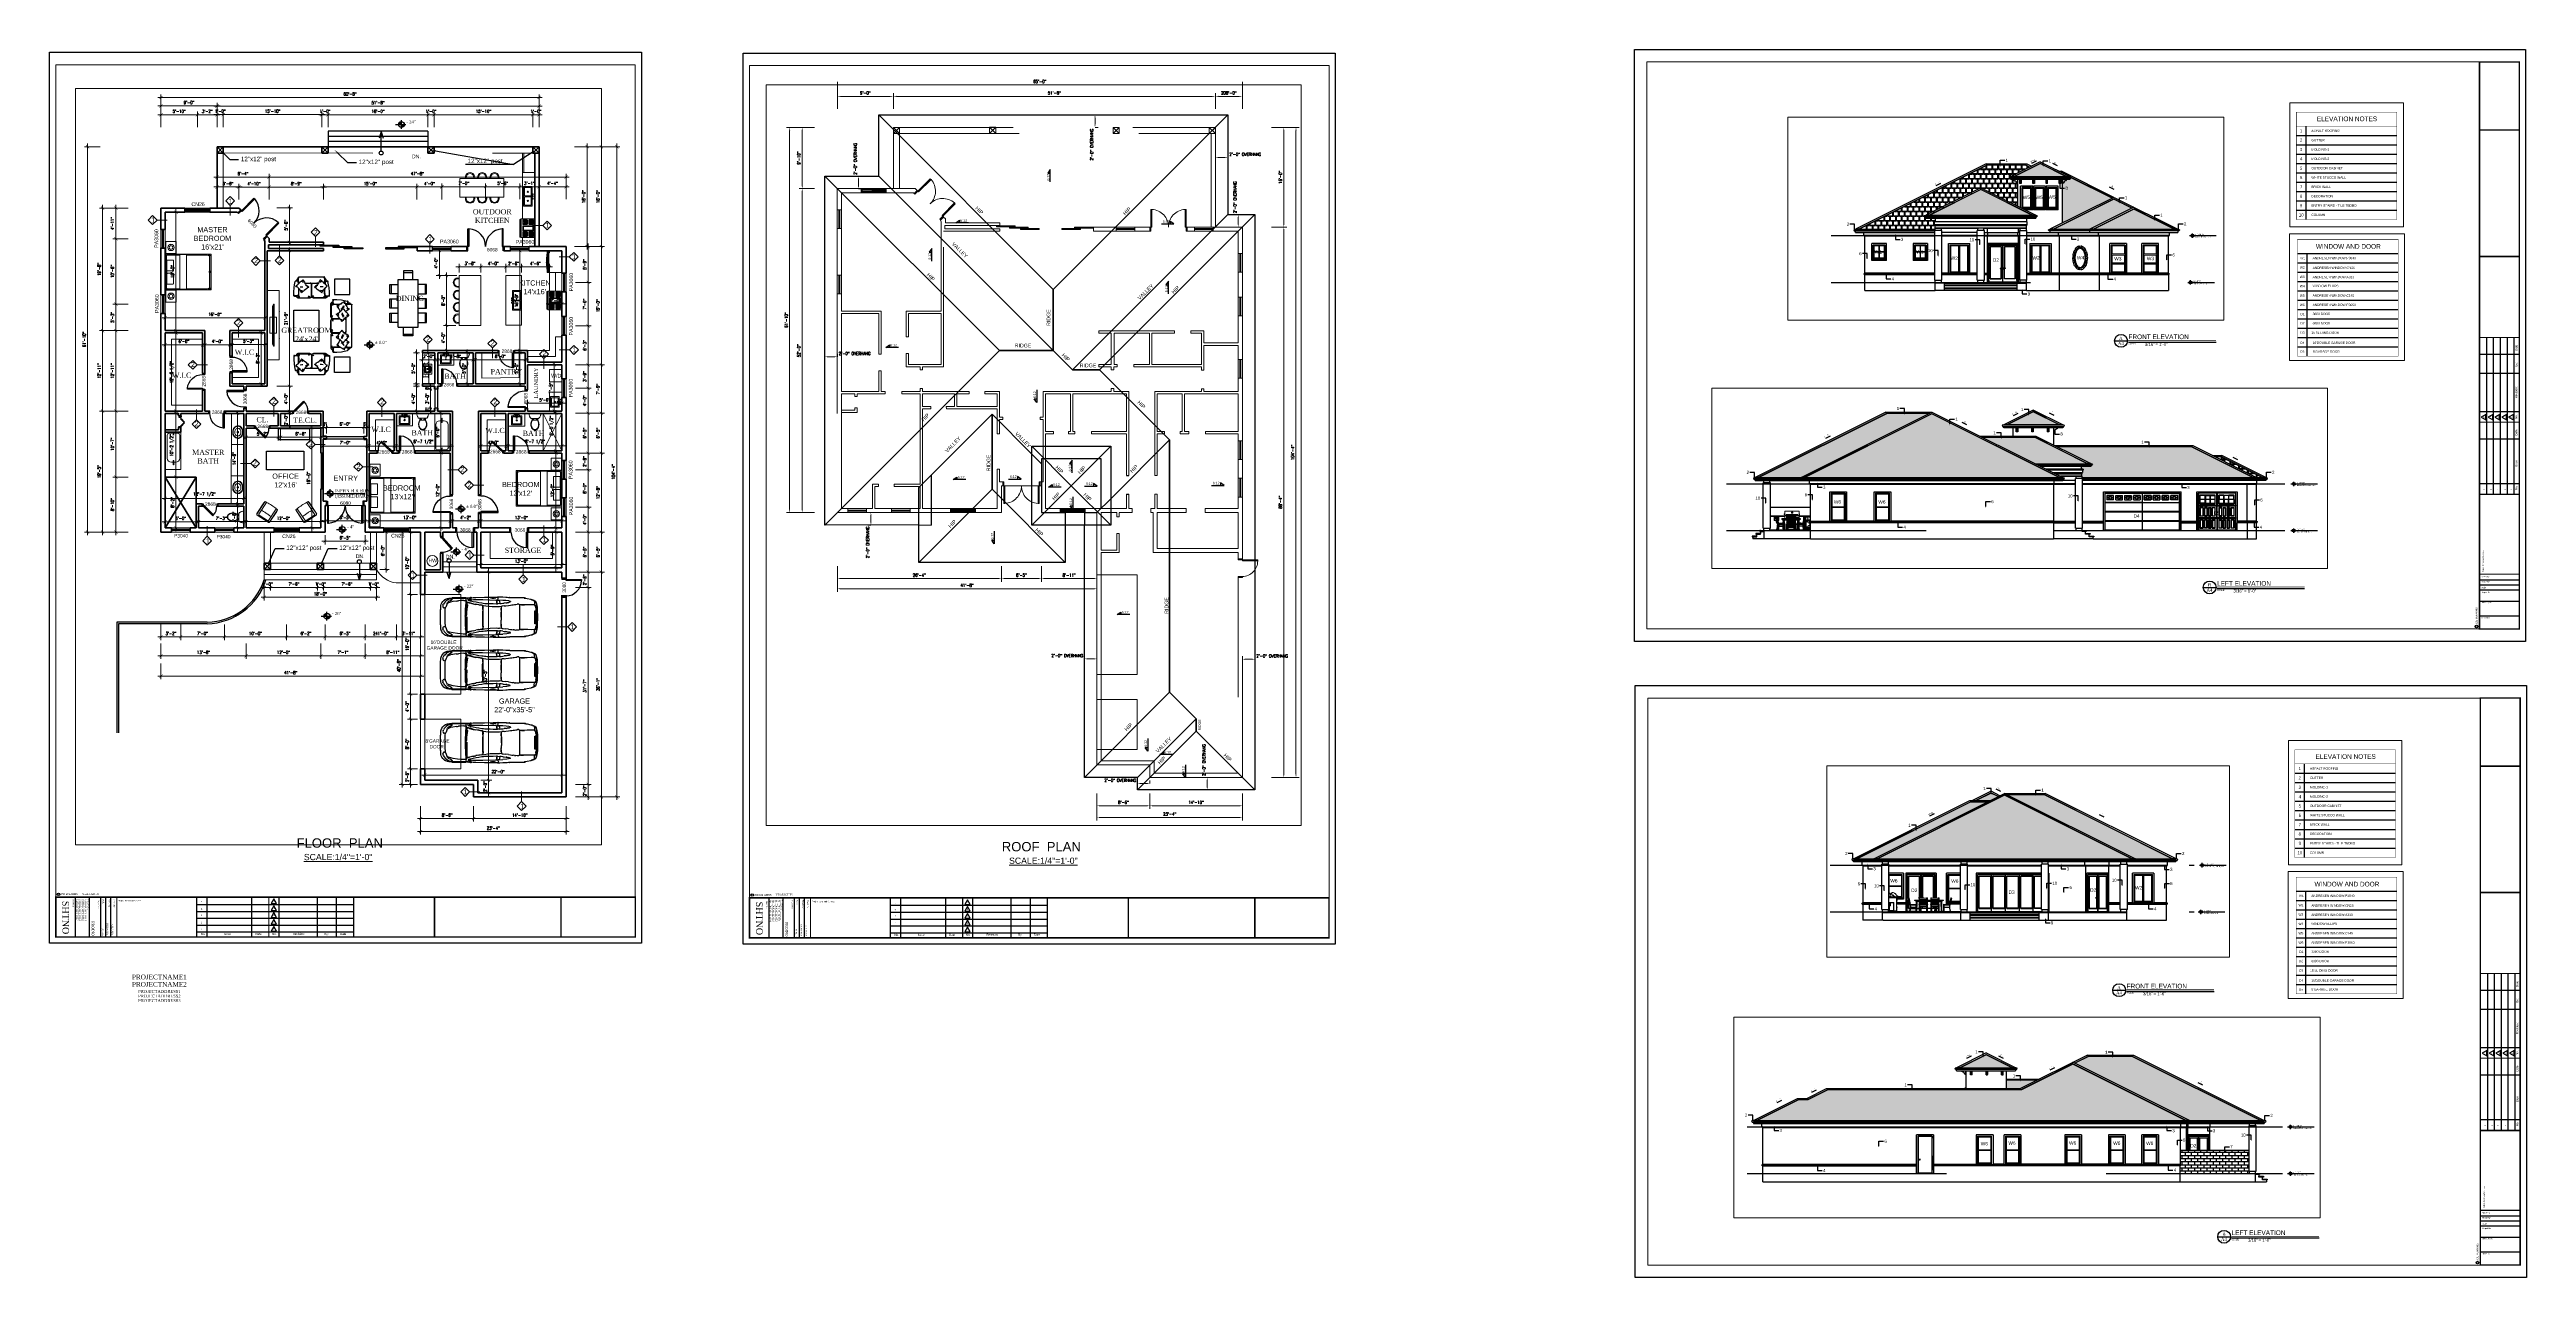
# Paper-space layout 'Layout1' of a CAD drawing. Header units: inches. Extents: x 39.4 to 138.7, y -13.7 to 35.6.
# The model-space entities are those that its viewports show. They can reach past a viewport. Long polylines and large blocks are cut down to what shows.
import ezdxf
from ezdxf import colors
from ezdxf.entities.mleader import LeaderData, LeaderLine
from ezdxf.enums import TextEntityAlignment as Align
from ezdxf.math import Vec2, Vec3

# ---------------------------------------------------------------- set-up
doc = ezdxf.new("R2010")
doc.units = ezdxf.units.IN
doc.header["$MEASUREMENT"] = 0
for name, pattern in [('Dash', [0.225, 0.15, -0.075]), ('HIDDEN', [0.375, 0.25, -0.125]), ('HIDDEN2', [0.1875, 0.125, -0.0625])]:
    doc.linetypes.add(name, pattern=pattern)
for name, color, linetype in [('2', 2, 'Continuous'), ('4', 4, 'Continuous'), ('6', 6, 'Continuous'), ('DOOR', 1, 'Continuous'), ('DOOR-EXT', 2, 'Continuous'), ('DOOR-INT', 2, 'Continuous'), ('ELEVATION NOTES', 1, 'Continuous'), ('FURN', 8, 'Continuous'), ('FURNITURE', 8, 'Continuous'), ('KEY', 3, 'Continuous'), ('Layer1', 1, 'Continuous'), ('NOTES', 1, 'Continuous'), ('ROOF', 3, 'Continuous'), ('STAIR', 2, 'Continuous'), ('TEXTL', 3, 'Continuous'), ('WINDOW GLASS', 4, 'Continuous')]:
    doc.layers.add(name, color=color, linetype=linetype)
for name, color, linetype, lineweight in [('Common', 4, 'Continuous', 0), ('dimensions', 1, 'Continuous', 0), ('wall view line', 210, 'Continuous', 13), ('WALL-EXT', 6, 'Continuous', 35), ('windows', 5, 'Continuous', 9), ('wood', 40, 'Continuous', 0)]:
    doc.layers.add(name, color=color, linetype=linetype, lineweight=lineweight)
for name, color, linetype, lineweight, true_color in [('Fixtures_ Interior', 7, 'Continuous', 0, 0x616161), ('Furniture_ Exterior', 7, 'Continuous', 25, 0x05ffff), ('Furniture_ Interior', 7, 'Continuous', 25, 0xa1a1a1), ('hatch', 7, 'Continuous', 5, 0x787878)]:
    doc.layers.add(name, color=color, linetype=linetype, lineweight=lineweight, true_color=true_color)
doc.styles.add('ADESK1', font='BKANT.TTF')
doc.styles.add('Arch-Dim', font='romans.shx', dxfattribs={"width": 0.75})
doc.styles.add('ARCHITXT', font='BOOKOS.TTF', dxfattribs={"height": 0.078125})
doc.styles.add('text1', font='BOOKOS.TTF')
doc.styles.add('TITLE-1', font='BOOKOS.TTF', dxfattribs={"height": 5})
doc.dimstyles.new('Aec-Arch-I-48', dxfattribs={"dimtxt": 0.125, "dimasz": 0.125, "dimexe": 0.125, "dimexo": 0.125, "dimgap": 0.0625, "dimtad": 1, "dimdec": 1, "dimzin": 3, "dimdsep": 46, "dimlunit": 4, "dimtxsty": 'Arch-Dim', "dimblk": 'ARCHTICK', "dimcen": 0.125, "dimdle": 0.125, "dimclrd": 1, "dimclre": 1, "dimclrt": 1, "dimazin": 2, "dimtfac": 0.01, "dimtdec": 1, "dimtix": 1, "dimtmove": 1, "dimatfit": 2, "dimfxl": 0.5, "dimfxlon": 1, "dimfrac": 2, "dimtolj": 1, "dimtzin": 0, "dimlwd": 5, "dimlwe": 5, "dimarcsym": 0})
doc.dimstyles.new('Copy of Aec-Arch-I-48', dxfattribs={"dimtxt": 0.125, "dimasz": 0.125, "dimexe": 0.125, "dimexo": 0.125, "dimgap": 0.0625, "dimtad": 1, "dimdec": 1, "dimzin": 3, "dimdsep": 46, "dimlunit": 4, "dimtxsty": 'Arch-Dim', "dimcen": 0.125, "dimdle": 0.125, "dimclrd": 1, "dimclre": 1, "dimclrt": 1, "dimazin": 2, "dimtfac": 0.01, "dimtdec": 1, "dimtix": 1, "dimtmove": 1, "dimatfit": 2, "dimfxl": 0.5, "dimfxlon": 1, "dimfrac": 2, "dimtolj": 1, "dimtzin": 0, "dimlwd": 5, "dimlwe": 5, "dimarcsym": 0})
pattern_1 = [(0, (0.9, 0), (7.5, 12), [13.2, -1.8]), (0, (0.9, 0.9), (7.5, 12), [13.2, -1.8]), (90, (14.1, 0), (-7.5, 12), [12, -12]), (90, (15.9, 0), (-7.5, 12), [12, -12])]

# ---------------------------------------------------------------- blocks, each defined once
blk = doc.blocks.new('_ArchTick')
at = {"color": 0, "linetype": 'ByBlock', "lineweight": 100, "const_width": 0.15}
blk.add_lwpolyline([(-0.5, -0.5), (0.5, 0.5)], dxfattribs=at)
blk = doc.blocks.new('*D654')
at = {"color": 1, "linetype": 'Continuous', "lineweight": 5, "transparency": 16777216}
for p, q in [((43.713, 33.633), (59.129, 33.633)), ((43.838, 33.133), (43.838, 33.758)), ((59.004, 33.133), (59.004, 33.758))]:
    blk.add_line(p, q, dxfattribs=at)
at = {"layer": 'Defpoints', "color": 0, "transparency": 16777216}
for p in [(59.004, 33.633), (43.838, 29.194), (59.004, 29.194)]:
    blk.add_point(p, dxfattribs=at)
at = {"color": 1, "lineweight": 5, "transparency": 16777216, "xscale": 0.125, "yscale": 0.125, "zscale": 0.125, "rotation": 180}
blk.add_blockref('_ArchTick', (43.838, 33.633), dxfattribs=at)
at = {"color": 1, "lineweight": 5, "transparency": 16777216, "xscale": 0.125, "yscale": 0.125, "zscale": 0.125}
blk.add_blockref('_ArchTick', (59.004, 33.633), dxfattribs=at)
at = {"color": 1, "transparency": 16777216, "insert": (51.421, 33.77), "char_height": 0.125, "attachment_point": 5, "style": 'Arch-Dim'}
blk.add_mtext('\\A1;60\'-8"', dxfattribs=at)
blk = doc.blocks.new('*D655')
at = {"color": 1, "linetype": 'Continuous', "lineweight": 5, "transparency": 16777216}
for p, q in [((46.088, 32.945), (45.963, 32.945)), ((46.088, 32.445), (46.088, 33.07)), ((46.088, 32.945), (46.338, 32.945)), ((46.338, 32.445), (46.338, 33.07)), ((46.338, 32.945), (46.463, 32.945))]:
    blk.add_line(p, q, dxfattribs=at)
at = {"layer": 'Defpoints', "color": 0, "transparency": 16777216}
for p in [(46.338, 32.945), (46.088, 31.645), (46.338, 31.645)]:
    blk.add_point(p, dxfattribs=at)
at = {"color": 1, "lineweight": 5, "transparency": 16777216, "xscale": 0.125, "yscale": 0.125, "zscale": 0.125}
blk.add_blockref('_ArchTick', (46.088, 32.945), dxfattribs=at)
at = {"color": 1, "lineweight": 5, "transparency": 16777216, "xscale": 0.125, "yscale": 0.125, "zscale": 0.125, "rotation": 180}
blk.add_blockref('_ArchTick', (46.338, 32.945), dxfattribs=at)
at = {"color": 1, "transparency": 16777216, "insert": (46.213, 33.082), "char_height": 0.125, "attachment_point": 5, "style": 'Arch-Dim'}
blk.add_mtext('\\A1;1\'-0"', dxfattribs=at)
blk = doc.blocks.new('*D656')
at = {"color": 1, "linetype": 'Continuous', "lineweight": 5, "transparency": 16777216}
for p, q in [((50.296, 32.942), (50.171, 32.942)), ((50.296, 32.442), (50.296, 33.067)), ((50.543, 32.942), (50.296, 32.942)), ((50.543, 32.442), (50.543, 33.067)), ((50.543, 32.942), (50.668, 32.942))]:
    blk.add_line(p, q, dxfattribs=at)
at = {"layer": 'Defpoints', "color": 0, "transparency": 16777216}
for p in [(50.296, 32.942), (50.296, 31.655), (50.543, 31.652)]:
    blk.add_point(p, dxfattribs=at)
at = {"color": 1, "lineweight": 5, "transparency": 16777216, "xscale": 0.125, "yscale": 0.125, "zscale": 0.125}
blk.add_blockref('_ArchTick', (50.296, 32.942), dxfattribs=at)
at = {"color": 1, "lineweight": 5, "transparency": 16777216, "xscale": 0.125, "yscale": 0.125, "zscale": 0.125, "rotation": 180}
blk.add_blockref('_ArchTick', (50.543, 32.942), dxfattribs=at)
at = {"color": 1, "transparency": 16777216, "insert": (50.419, 33.079), "char_height": 0.125, "attachment_point": 5, "style": 'Arch-Dim'}
blk.add_mtext('\\A1;1\'-0"', dxfattribs=at)
blk = doc.blocks.new('*D657')
at = {"color": 1, "linetype": 'Continuous', "lineweight": 5, "transparency": 16777216}
for p, q in [((46.213, 32.945), (50.421, 32.945)), ((46.338, 32.445), (46.338, 33.07)), ((50.296, 32.445), (50.296, 33.07))]:
    blk.add_line(p, q, dxfattribs=at)
at = {"layer": 'Defpoints', "color": 0, "transparency": 16777216}
for p in [(50.296, 32.945), (46.338, 31.645), (50.296, 31.655)]:
    blk.add_point(p, dxfattribs=at)
at = {"color": 1, "lineweight": 5, "transparency": 16777216, "xscale": 0.125, "yscale": 0.125, "zscale": 0.125, "rotation": 180}
blk.add_blockref('_ArchTick', (46.338, 32.945), dxfattribs=at)
at = {"color": 1, "lineweight": 5, "transparency": 16777216, "xscale": 0.125, "yscale": 0.125, "zscale": 0.125}
blk.add_blockref('_ArchTick', (50.296, 32.945), dxfattribs=at)
at = {"color": 1, "transparency": 16777216, "insert": (48.317, 33.082), "char_height": 0.125, "attachment_point": 5, "style": 'Arch-Dim'}
blk.add_mtext('\\A1;15\'-10"', dxfattribs=at)
blk = doc.blocks.new('*D658')
at = {"color": 1, "linetype": 'Continuous', "lineweight": 5, "transparency": 16777216}
for p, q in [((50.418, 32.94), (54.671, 32.94)), ((50.543, 32.44), (50.543, 33.065)), ((54.546, 32.44), (54.546, 33.065))]:
    blk.add_line(p, q, dxfattribs=at)
at = {"layer": 'Defpoints', "color": 0, "transparency": 16777216}
for p in [(54.546, 32.94), (50.543, 31.652), (54.546, 31.654)]:
    blk.add_point(p, dxfattribs=at)
at = {"color": 1, "lineweight": 5, "transparency": 16777216, "xscale": 0.125, "yscale": 0.125, "zscale": 0.125, "rotation": 180}
blk.add_blockref('_ArchTick', (50.543, 32.94), dxfattribs=at)
at = {"color": 1, "lineweight": 5, "transparency": 16777216, "xscale": 0.125, "yscale": 0.125, "zscale": 0.125}
blk.add_blockref('_ArchTick', (54.546, 32.94), dxfattribs=at)
at = {"color": 1, "transparency": 16777216, "insert": (52.544, 33.077), "char_height": 0.125, "attachment_point": 5, "style": 'Arch-Dim'}
blk.add_mtext('\\A1;16\'-0"', dxfattribs=at)
blk = doc.blocks.new('*D659')
at = {"color": 1, "linetype": 'Continuous', "lineweight": 5, "transparency": 16777216}
for p, q in [((54.546, 32.94), (54.421, 32.94)), ((54.546, 32.44), (54.546, 33.065)), ((54.546, 32.94), (54.796, 32.94)), ((54.796, 32.44), (54.796, 33.065)), ((54.796, 32.94), (54.921, 32.94))]:
    blk.add_line(p, q, dxfattribs=at)
at = {"layer": 'Defpoints', "color": 0, "transparency": 16777216}
for p in [(54.796, 32.94), (54.546, 31.654), (54.796, 31.654)]:
    blk.add_point(p, dxfattribs=at)
at = {"color": 1, "lineweight": 5, "transparency": 16777216, "xscale": 0.125, "yscale": 0.125, "zscale": 0.125}
blk.add_blockref('_ArchTick', (54.546, 32.94), dxfattribs=at)
at = {"color": 1, "lineweight": 5, "transparency": 16777216, "xscale": 0.125, "yscale": 0.125, "zscale": 0.125, "rotation": 180}
blk.add_blockref('_ArchTick', (54.796, 32.94), dxfattribs=at)
at = {"color": 1, "transparency": 16777216, "insert": (54.671, 33.077), "char_height": 0.125, "attachment_point": 5, "style": 'Arch-Dim'}
blk.add_mtext('\\A1;1\'-0"', dxfattribs=at)
blk = doc.blocks.new('*D660')
at = {"color": 1, "linetype": 'Continuous', "lineweight": 5, "transparency": 16777216}
for p, q in [((54.671, 32.94), (58.879, 32.94)), ((54.796, 32.44), (54.796, 33.065)), ((58.754, 32.44), (58.754, 33.065))]:
    blk.add_line(p, q, dxfattribs=at)
at = {"layer": 'Defpoints', "color": 0, "transparency": 16777216}
for p in [(58.754, 32.94), (54.796, 31.654), (58.754, 31.652)]:
    blk.add_point(p, dxfattribs=at)
at = {"color": 1, "lineweight": 5, "transparency": 16777216, "xscale": 0.125, "yscale": 0.125, "zscale": 0.125, "rotation": 180}
blk.add_blockref('_ArchTick', (54.796, 32.94), dxfattribs=at)
at = {"color": 1, "lineweight": 5, "transparency": 16777216, "xscale": 0.125, "yscale": 0.125, "zscale": 0.125}
blk.add_blockref('_ArchTick', (58.754, 32.94), dxfattribs=at)
at = {"color": 1, "transparency": 16777216, "insert": (56.775, 33.077), "char_height": 0.125, "attachment_point": 5, "style": 'Arch-Dim'}
blk.add_mtext('\\A1;15\'-10"', dxfattribs=at)
blk = doc.blocks.new('*D661')
at = {"color": 1, "linetype": 'Continuous', "lineweight": 5, "transparency": 16777216}
for p, q in [((58.754, 32.94), (58.629, 32.94)), ((58.754, 32.44), (58.754, 33.065)), ((58.754, 32.94), (59.004, 32.94)), ((59.004, 32.44), (59.004, 33.065)), ((59.004, 32.94), (59.129, 32.94))]:
    blk.add_line(p, q, dxfattribs=at)
at = {"layer": 'Defpoints', "color": 0, "transparency": 16777216}
for p in [(59.004, 32.94), (58.754, 31.652), (59.004, 31.652)]:
    blk.add_point(p, dxfattribs=at)
at = {"color": 1, "lineweight": 5, "transparency": 16777216, "xscale": 0.125, "yscale": 0.125, "zscale": 0.125}
blk.add_blockref('_ArchTick', (58.754, 32.94), dxfattribs=at)
at = {"color": 1, "lineweight": 5, "transparency": 16777216, "xscale": 0.125, "yscale": 0.125, "zscale": 0.125, "rotation": 180}
blk.add_blockref('_ArchTick', (59.004, 32.94), dxfattribs=at)
at = {"color": 1, "transparency": 16777216, "insert": (58.879, 33.077), "char_height": 0.125, "attachment_point": 5, "style": 'Arch-Dim'}
blk.add_mtext('\\A1;1\'-0"', dxfattribs=at)
blk = doc.blocks.new('*D662')
at = {"color": 1, "linetype": 'Continuous', "lineweight": 5, "transparency": 16777216}
for p, q in [((60.472, 14.59), (61.097, 14.59)), ((60.472, 13.965), (61.097, 13.965)), ((60.972, 13.84), (60.972, 14.715))]:
    blk.add_line(p, q, dxfattribs=at)
at = {"layer": 'Defpoints', "color": 0, "transparency": 16777216}
for p in [(59.921, 14.59), (59.921, 13.965), (60.972, 14.59)]:
    blk.add_point(p, dxfattribs=at)
at = {"color": 1, "lineweight": 5, "transparency": 16777216, "xscale": 0.125, "yscale": 0.125, "zscale": 0.125}
for p, rotation in [((60.972, 14.59), 90), ((60.972, 13.965), 270)]:
    blk.add_blockref('_ArchTick', p, dxfattribs=dict(at, rotation=rotation))
at = {"color": 1, "transparency": 16777216, "insert": (60.835, 14.277), "char_height": 0.125, "attachment_point": 5, "rotation": 90, "style": 'Arch-Dim'}
blk.add_mtext('\\A1;2\'-6"', dxfattribs=at)
blk = doc.blocks.new('*D663')
at = {"color": 1, "linetype": 'Continuous', "lineweight": 5, "transparency": 16777216}
for p, q in [((60.472, 16.194), (61.097, 16.194)), ((60.972, 14.465), (60.972, 16.319)), ((60.472, 14.59), (61.097, 14.59))]:
    blk.add_line(p, q, dxfattribs=at)
at = {"layer": 'Defpoints', "color": 0, "transparency": 16777216}
for p in [(59.921, 16.194), (60.972, 16.194), (59.921, 14.59)]:
    blk.add_point(p, dxfattribs=at)
at = {"color": 1, "lineweight": 5, "transparency": 16777216, "xscale": 0.125, "yscale": 0.125, "zscale": 0.125}
for p, rotation in [((60.972, 16.194), 90), ((60.972, 14.59), 270)]:
    blk.add_blockref('_ArchTick', p, dxfattribs=dict(at, rotation=rotation))
at = {"color": 1, "transparency": 16777216, "insert": (60.835, 15.392), "char_height": 0.125, "attachment_point": 5, "rotation": 90, "style": 'Arch-Dim'}
blk.add_mtext('\\A1;6\'-5"', dxfattribs=at)
blk = doc.blocks.new('*D664')
at = {"color": 1, "linetype": 'Continuous', "lineweight": 5, "transparency": 16777216}
for p, q in [((60.472, 17.194), (61.097, 17.194)), ((60.972, 16.069), (60.972, 17.319)), ((60.472, 16.194), (61.097, 16.194))]:
    blk.add_line(p, q, dxfattribs=at)
at = {"layer": 'Defpoints', "color": 0, "transparency": 16777216}
for p in [(60.088, 17.194), (60.972, 17.194), (59.921, 16.194)]:
    blk.add_point(p, dxfattribs=at)
at = {"color": 1, "lineweight": 5, "transparency": 16777216, "xscale": 0.125, "yscale": 0.125, "zscale": 0.125}
for p, rotation in [((60.972, 17.194), 90), ((60.972, 16.194), 270)]:
    blk.add_blockref('_ArchTick', p, dxfattribs=dict(at, rotation=rotation))
at = {"color": 1, "transparency": 16777216, "insert": (60.835, 16.694), "char_height": 0.125, "attachment_point": 5, "rotation": 90, "style": 'Arch-Dim'}
blk.add_mtext('\\A1;4\'-0"', dxfattribs=at)
blk = doc.blocks.new('*D665')
at = {"color": 1, "linetype": 'Continuous', "lineweight": 5, "transparency": 16777216}
for p, q in [((60.472, 18.694), (61.097, 18.694)), ((60.972, 17.069), (60.972, 18.819)), ((60.472, 17.194), (61.097, 17.194))]:
    blk.add_line(p, q, dxfattribs=at)
at = {"layer": 'Defpoints', "color": 0, "transparency": 16777216}
for p in [(60.088, 18.694), (60.972, 18.694), (60.088, 17.194)]:
    blk.add_point(p, dxfattribs=at)
at = {"color": 1, "lineweight": 5, "transparency": 16777216, "xscale": 0.125, "yscale": 0.125, "zscale": 0.125}
for p, rotation in [((60.972, 18.694), 90), ((60.972, 17.194), 270)]:
    blk.add_blockref('_ArchTick', p, dxfattribs=dict(at, rotation=rotation))
at = {"color": 1, "transparency": 16777216, "insert": (60.835, 17.944), "char_height": 0.125, "attachment_point": 5, "rotation": 90, "style": 'Arch-Dim'}
blk.add_mtext('\\A1;6\'-0"', dxfattribs=at)
blk = doc.blocks.new('*D666')
at = {"color": 1, "linetype": 'Continuous', "lineweight": 5, "transparency": 16777216}
for p, q in [((60.472, 19.361), (61.097, 19.361)), ((60.972, 18.569), (60.972, 19.486)), ((60.472, 18.694), (61.097, 18.694))]:
    blk.add_line(p, q, dxfattribs=at)
at = {"layer": 'Defpoints', "color": 0, "transparency": 16777216}
for p in [(59.921, 19.361), (60.972, 19.361), (60.088, 18.694)]:
    blk.add_point(p, dxfattribs=at)
at = {"color": 1, "lineweight": 5, "transparency": 16777216, "xscale": 0.125, "yscale": 0.125, "zscale": 0.125}
for p, rotation in [((60.972, 19.361), 90), ((60.972, 18.694), 270)]:
    blk.add_blockref('_ArchTick', p, dxfattribs=dict(at, rotation=rotation))
at = {"color": 1, "transparency": 16777216, "insert": (60.835, 19.027), "char_height": 0.125, "attachment_point": 5, "rotation": 90, "style": 'Arch-Dim'}
blk.add_mtext('\\A1;2\'-8"', dxfattribs=at)
blk = doc.blocks.new('*D667')
at = {"color": 1, "linetype": 'Continuous', "lineweight": 5, "transparency": 16777216}
for p, q in [((60.472, 20.965), (61.097, 20.965)), ((60.972, 19.236), (60.972, 21.09)), ((60.472, 19.361), (61.097, 19.361))]:
    blk.add_line(p, q, dxfattribs=at)
at = {"layer": 'Defpoints', "color": 0, "transparency": 16777216}
for p in [(59.915, 20.965), (60.972, 20.965), (59.921, 19.361)]:
    blk.add_point(p, dxfattribs=at)
at = {"color": 1, "lineweight": 5, "transparency": 16777216, "xscale": 0.125, "yscale": 0.125, "zscale": 0.125}
for p, rotation in [((60.972, 20.965), 90), ((60.972, 19.361), 270)]:
    blk.add_blockref('_ArchTick', p, dxfattribs=dict(at, rotation=rotation))
at = {"color": 1, "transparency": 16777216, "insert": (60.835, 20.163), "char_height": 0.125, "attachment_point": 5, "rotation": 90, "style": 'Arch-Dim'}
blk.add_mtext('\\A1;6\'-5"', dxfattribs=at)
blk = doc.blocks.new('*D668')
at = {"color": 1, "linetype": 'Continuous', "lineweight": 5, "transparency": 16777216}
for p, q in [((60.472, 21.967), (61.097, 21.967)), ((60.972, 20.84), (60.972, 22.092)), ((60.472, 20.965), (61.097, 20.965))]:
    blk.add_line(p, q, dxfattribs=at)
at = {"layer": 'Defpoints', "color": 0, "transparency": 16777216}
for p in [(60.088, 21.967), (60.972, 21.967), (59.915, 20.965)]:
    blk.add_point(p, dxfattribs=at)
at = {"color": 1, "lineweight": 5, "transparency": 16777216, "xscale": 0.125, "yscale": 0.125, "zscale": 0.125}
for p, rotation in [((60.972, 21.967), 90), ((60.972, 20.965), 270)]:
    blk.add_blockref('_ArchTick', p, dxfattribs=dict(at, rotation=rotation))
at = {"color": 1, "transparency": 16777216, "insert": (60.835, 21.466), "char_height": 0.125, "attachment_point": 5, "rotation": 90, "style": 'Arch-Dim'}
blk.add_mtext('\\A1;4\'-0"', dxfattribs=at)
blk = doc.blocks.new('*D669')
at = {"color": 1, "linetype": 'Continuous', "lineweight": 5, "transparency": 16777216}
for p, q in [((60.472, 22.902), (61.097, 22.902)), ((60.972, 21.842), (60.972, 23.027)), ((60.472, 21.967), (61.097, 21.967))]:
    blk.add_line(p, q, dxfattribs=at)
at = {"layer": 'Defpoints', "color": 0, "transparency": 16777216}
for p in [(59.921, 22.902), (60.972, 22.902), (60.088, 21.967)]:
    blk.add_point(p, dxfattribs=at)
at = {"color": 1, "lineweight": 5, "transparency": 16777216, "xscale": 0.125, "yscale": 0.125, "zscale": 0.125}
for p, rotation in [((60.972, 22.902), 90), ((60.972, 21.967), 270)]:
    blk.add_blockref('_ArchTick', p, dxfattribs=dict(at, rotation=rotation))
at = {"color": 1, "transparency": 16777216, "insert": (60.835, 22.435), "char_height": 0.125, "attachment_point": 5, "rotation": 90, "style": 'Arch-Dim'}
blk.add_mtext('\\A1;3\'-9"', dxfattribs=at)
blk = doc.blocks.new('*D670')
at = {"color": 1, "linetype": 'Continuous', "lineweight": 5, "transparency": 16777216}
for p, q in [((60.472, 24.465), (61.097, 24.465)), ((60.972, 22.777), (60.972, 24.59)), ((60.472, 22.902), (61.097, 22.902))]:
    blk.add_line(p, q, dxfattribs=at)
at = {"layer": 'Defpoints', "color": 0, "transparency": 16777216}
for p in [(60.088, 24.465), (60.972, 24.465), (59.921, 22.902)]:
    blk.add_point(p, dxfattribs=at)
at = {"color": 1, "lineweight": 5, "transparency": 16777216, "xscale": 0.125, "yscale": 0.125, "zscale": 0.125}
for p, rotation in [((60.972, 24.465), 90), ((60.972, 22.902), 270)]:
    blk.add_blockref('_ArchTick', p, dxfattribs=dict(at, rotation=rotation))
at = {"color": 1, "transparency": 16777216, "insert": (60.835, 23.684), "char_height": 0.125, "attachment_point": 5, "rotation": 90, "style": 'Arch-Dim'}
blk.add_mtext('\\A1;6\'-3"', dxfattribs=at)
blk = doc.blocks.new('*D671')
at = {"color": 1, "linetype": 'Continuous', "lineweight": 5, "transparency": 16777216}
for p, q in [((60.472, 26.215), (61.097, 26.215)), ((60.972, 24.34), (60.972, 26.34)), ((60.472, 24.465), (61.097, 24.465))]:
    blk.add_line(p, q, dxfattribs=at)
at = {"layer": 'Defpoints', "color": 0, "transparency": 16777216}
for p in [(60.088, 26.215), (60.972, 26.215), (60.088, 24.465)]:
    blk.add_point(p, dxfattribs=at)
at = {"color": 1, "lineweight": 5, "transparency": 16777216, "xscale": 0.125, "yscale": 0.125, "zscale": 0.125}
for p, rotation in [((60.972, 26.215), 90), ((60.972, 24.465), 270)]:
    blk.add_blockref('_ArchTick', p, dxfattribs=dict(at, rotation=rotation))
at = {"color": 1, "transparency": 16777216, "insert": (60.835, 25.34), "char_height": 0.125, "attachment_point": 5, "rotation": 90, "style": 'Arch-Dim'}
blk.add_mtext('\\A1;7\'-0"', dxfattribs=at)
blk = doc.blocks.new('*D672')
at = {"color": 1, "linetype": 'Continuous', "lineweight": 5, "transparency": 16777216}
for p, q in [((60.472, 27.652), (61.097, 27.652)), ((60.972, 26.09), (60.972, 27.777)), ((60.472, 26.215), (61.097, 26.215))]:
    blk.add_line(p, q, dxfattribs=at)
at = {"layer": 'Defpoints', "color": 0, "transparency": 16777216}
for p in [(59.004, 27.652), (60.972, 27.652), (60.088, 26.215)]:
    blk.add_point(p, dxfattribs=at)
at = {"color": 1, "lineweight": 5, "transparency": 16777216, "xscale": 0.125, "yscale": 0.125, "zscale": 0.125}
for p, rotation in [((60.972, 27.652), 90), ((60.972, 26.215), 270)]:
    blk.add_blockref('_ArchTick', p, dxfattribs=dict(at, rotation=rotation))
at = {"color": 1, "transparency": 16777216, "insert": (60.835, 26.934), "char_height": 0.125, "attachment_point": 5, "rotation": 90, "style": 'Arch-Dim'}
blk.add_mtext('\\A1;5\'-9"', dxfattribs=at)
blk = doc.blocks.new('*D673')
at = {"color": 1, "linetype": 'Continuous', "lineweight": 5, "transparency": 16777216}
for p, q in [((60.432, 31.657), (61.057, 31.657)), ((60.932, 27.527), (60.932, 31.782)), ((60.432, 27.652), (61.057, 27.652))]:
    blk.add_line(p, q, dxfattribs=at)
at = {"layer": 'Defpoints', "color": 0, "transparency": 16777216}
for p in [(60.047, 31.657), (60.932, 31.657), (59.004, 27.652)]:
    blk.add_point(p, dxfattribs=at)
at = {"color": 1, "lineweight": 5, "transparency": 16777216, "xscale": 0.125, "yscale": 0.125, "zscale": 0.125}
for p, rotation in [((60.932, 31.657), 90), ((60.932, 27.652), 270)]:
    blk.add_blockref('_ArchTick', p, dxfattribs=dict(at, rotation=rotation))
at = {"color": 1, "transparency": 16777216, "insert": (60.795, 29.655), "char_height": 0.125, "attachment_point": 5, "rotation": 90, "style": 'Arch-Dim'}
blk.add_mtext('\\A1;16\'-0"', dxfattribs=at)
blk = doc.blocks.new('*D674')
at = {"color": 1, "linetype": 'Continuous', "lineweight": 5, "transparency": 16777216}
for p, q in [((61.004, 14.59), (61.629, 14.59)), ((61.504, 5.444), (61.504, 14.715)), ((61.004, 5.569), (61.629, 5.569))]:
    blk.add_line(p, q, dxfattribs=at)
at = {"layer": 'Defpoints', "color": 0, "transparency": 16777216}
for p in [(59.921, 14.59), (61.504, 14.59), (60.06, 5.569)]:
    blk.add_point(p, dxfattribs=at)
at = {"color": 1, "lineweight": 5, "transparency": 16777216, "xscale": 0.125, "yscale": 0.125, "zscale": 0.125}
for p, rotation in [((61.504, 14.59), 90), ((61.504, 5.569), 270)]:
    blk.add_blockref('_ArchTick', p, dxfattribs=dict(at, rotation=rotation))
at = {"color": 1, "transparency": 16777216, "insert": (61.367, 10.079), "char_height": 0.125, "attachment_point": 5, "rotation": 90, "style": 'Arch-Dim'}
blk.add_mtext('\\A1;36\'-1"', dxfattribs=at)
blk = doc.blocks.new('*D675')
at = {"color": 1, "linetype": 'Continuous', "lineweight": 5, "transparency": 16777216}
for p, q in [((61.004, 16.194), (61.629, 16.194)), ((61.504, 14.465), (61.504, 16.319)), ((61.004, 14.59), (61.629, 14.59))]:
    blk.add_line(p, q, dxfattribs=at)
at = {"layer": 'Defpoints', "color": 0, "transparency": 16777216}
for p in [(59.921, 16.194), (61.504, 16.194), (59.921, 14.59)]:
    blk.add_point(p, dxfattribs=at)
at = {"color": 1, "lineweight": 5, "transparency": 16777216, "xscale": 0.125, "yscale": 0.125, "zscale": 0.125}
for p, rotation in [((61.504, 16.194), 90), ((61.504, 14.59), 270)]:
    blk.add_blockref('_ArchTick', p, dxfattribs=dict(at, rotation=rotation))
at = {"color": 1, "transparency": 16777216, "insert": (61.367, 15.392), "char_height": 0.125, "attachment_point": 5, "rotation": 90, "style": 'Arch-Dim'}
blk.add_mtext('\\A1;6\'-5"', dxfattribs=at)
blk = doc.blocks.new('*D676')
at = {"color": 1, "linetype": 'Continuous', "lineweight": 5, "transparency": 16777216}
for p, q in [((61.004, 19.361), (61.629, 19.361)), ((61.504, 16.069), (61.504, 19.486)), ((61.004, 16.194), (61.629, 16.194))]:
    blk.add_line(p, q, dxfattribs=at)
at = {"layer": 'Defpoints', "color": 0, "transparency": 16777216}
for p in [(59.921, 19.361), (61.504, 19.361), (59.921, 16.194)]:
    blk.add_point(p, dxfattribs=at)
at = {"color": 1, "lineweight": 5, "transparency": 16777216, "xscale": 0.125, "yscale": 0.125, "zscale": 0.125}
for p, rotation in [((61.504, 19.361), 90), ((61.504, 16.194), 270)]:
    blk.add_blockref('_ArchTick', p, dxfattribs=dict(at, rotation=rotation))
at = {"color": 1, "transparency": 16777216, "insert": (61.367, 17.777), "char_height": 0.125, "attachment_point": 5, "rotation": 90, "style": 'Arch-Dim'}
blk.add_mtext('\\A1;12\'-8"', dxfattribs=at)
blk = doc.blocks.new('*D677')
at = {"color": 1, "linetype": 'Continuous', "lineweight": 5, "transparency": 16777216}
for p, q in [((61.004, 20.965), (61.629, 20.965)), ((61.504, 19.236), (61.504, 21.09)), ((61.004, 19.361), (61.629, 19.361))]:
    blk.add_line(p, q, dxfattribs=at)
at = {"layer": 'Defpoints', "color": 0, "transparency": 16777216}
for p in [(59.915, 20.965), (61.504, 20.965), (59.921, 19.361)]:
    blk.add_point(p, dxfattribs=at)
at = {"color": 1, "lineweight": 5, "transparency": 16777216, "xscale": 0.125, "yscale": 0.125, "zscale": 0.125}
for p, rotation in [((61.504, 20.965), 90), ((61.504, 19.361), 270)]:
    blk.add_blockref('_ArchTick', p, dxfattribs=dict(at, rotation=rotation))
at = {"color": 1, "transparency": 16777216, "insert": (61.367, 20.163), "char_height": 0.125, "attachment_point": 5, "rotation": 90, "style": 'Arch-Dim'}
blk.add_mtext('\\A1;6\'-5"', dxfattribs=at)
blk = doc.blocks.new('*D678')
at = {"color": 1, "linetype": 'Continuous', "lineweight": 5, "transparency": 16777216}
for p, q in [((61.004, 22.902), (61.629, 22.902)), ((61.504, 20.84), (61.504, 23.027)), ((61.004, 20.965), (61.629, 20.965))]:
    blk.add_line(p, q, dxfattribs=at)
at = {"layer": 'Defpoints', "color": 0, "transparency": 16777216}
for p in [(59.921, 22.902), (61.504, 22.902), (59.915, 20.965)]:
    blk.add_point(p, dxfattribs=at)
at = {"color": 1, "lineweight": 5, "transparency": 16777216, "xscale": 0.125, "yscale": 0.125, "zscale": 0.125}
for p, rotation in [((61.504, 22.902), 90), ((61.504, 20.965), 270)]:
    blk.add_blockref('_ArchTick', p, dxfattribs=dict(at, rotation=rotation))
at = {"color": 1, "transparency": 16777216, "insert": (61.367, 21.934), "char_height": 0.125, "attachment_point": 5, "rotation": 90, "style": 'Arch-Dim'}
blk.add_mtext('\\A1;7\'-9"', dxfattribs=at)
blk = doc.blocks.new('*D679')
at = {"color": 1, "linetype": 'Continuous', "lineweight": 5, "transparency": 16777216}
for p, q in [((61.004, 27.652), (61.629, 27.652)), ((61.504, 22.777), (61.504, 27.777)), ((61.004, 22.902), (61.629, 22.902))]:
    blk.add_line(p, q, dxfattribs=at)
at = {"layer": 'Defpoints', "color": 0, "transparency": 16777216}
for p in [(60.088, 27.652), (61.504, 27.652), (59.921, 22.902)]:
    blk.add_point(p, dxfattribs=at)
at = {"color": 1, "lineweight": 5, "transparency": 16777216, "xscale": 0.125, "yscale": 0.125, "zscale": 0.125}
for p, rotation in [((61.504, 27.652), 90), ((61.504, 22.902), 270)]:
    blk.add_blockref('_ArchTick', p, dxfattribs=dict(at, rotation=rotation))
at = {"color": 1, "transparency": 16777216, "insert": (61.367, 25.277), "char_height": 0.125, "attachment_point": 5, "rotation": 90, "style": 'Arch-Dim'}
blk.add_mtext('\\A1;19\'-0"', dxfattribs=at)
blk = doc.blocks.new('*D680')
at = {"color": 1, "linetype": 'Continuous', "lineweight": 5, "transparency": 16777216}
for p, q in [((61.004, 31.657), (61.629, 31.657)), ((61.504, 27.527), (61.504, 31.782)), ((61.004, 27.652), (61.629, 27.652))]:
    blk.add_line(p, q, dxfattribs=at)
at = {"layer": 'Defpoints', "color": 0, "transparency": 16777216}
for p in [(60.047, 31.657), (61.504, 31.657), (60.088, 27.652)]:
    blk.add_point(p, dxfattribs=at)
at = {"color": 1, "lineweight": 5, "transparency": 16777216, "xscale": 0.125, "yscale": 0.125, "zscale": 0.125}
for p, rotation in [((61.504, 31.657), 90), ((61.504, 27.652), 270)]:
    blk.add_blockref('_ArchTick', p, dxfattribs=dict(at, rotation=rotation))
at = {"color": 1, "transparency": 16777216, "insert": (61.367, 29.655), "char_height": 0.125, "attachment_point": 5, "rotation": 90, "style": 'Arch-Dim'}
blk.add_mtext('\\A1;16\'-0"', dxfattribs=at)
blk = doc.blocks.new('*D681')
at = {"color": 1, "linetype": 'Continuous', "lineweight": 5, "transparency": 16777216}
for p, q in [((61.625, 31.657), (62.25, 31.657)), ((62.125, 5.444), (62.125, 31.782)), ((61.625, 5.569), (62.25, 5.569))]:
    blk.add_line(p, q, dxfattribs=at)
at = {"layer": 'Defpoints', "color": 0, "transparency": 16777216}
for p in [(60.047, 31.657), (62.125, 31.657), (60.06, 5.569)]:
    blk.add_point(p, dxfattribs=at)
at = {"color": 1, "lineweight": 5, "transparency": 16777216, "xscale": 0.125, "yscale": 0.125, "zscale": 0.125}
for p, rotation in [((62.125, 31.657), 90), ((62.125, 5.569), 270)]:
    blk.add_blockref('_ArchTick', p, dxfattribs=dict(at, rotation=rotation))
at = {"color": 1, "transparency": 16777216, "insert": (61.988, 18.613), "char_height": 0.125, "attachment_point": 5, "rotation": 90, "style": 'Arch-Dim'}
blk.add_mtext('\\A1;104\'-4"', dxfattribs=at)
blk = doc.blocks.new('*D682')
at = {"color": 1, "linetype": 'Continuous', "lineweight": 5, "transparency": 16777216}
for p, q in [((42.527, 29.194), (41.902, 29.194)), ((42.027, 29.319), (42.027, 27.84)), ((42.527, 27.965), (41.902, 27.965))]:
    blk.add_line(p, q, dxfattribs=at)
at = {"layer": 'Defpoints', "color": 0, "transparency": 16777216}
for p in [(43.838, 29.194), (42.027, 27.965), (43.917, 27.965)]:
    blk.add_point(p, dxfattribs=at)
at = {"color": 1, "lineweight": 5, "transparency": 16777216, "xscale": 0.125, "yscale": 0.125, "zscale": 0.125}
for p, rotation in [((42.027, 29.194), 90), ((42.027, 27.965), 270)]:
    blk.add_blockref('_ArchTick', p, dxfattribs=dict(at, rotation=rotation))
at = {"color": 1, "transparency": 16777216, "insert": (41.89, 28.579), "char_height": 0.125, "attachment_point": 5, "rotation": 90, "style": 'Arch-Dim'}
blk.add_mtext('\\A1;4\'-11"', dxfattribs=at)
blk = doc.blocks.new('*D683')
at = {"color": 1, "linetype": 'Continuous', "lineweight": 5, "transparency": 16777216}
for p, q in [((42.527, 27.965), (41.902, 27.965)), ((42.027, 28.09), (42.027, 25.22)), ((42.527, 25.345), (41.902, 25.345))]:
    blk.add_line(p, q, dxfattribs=at)
at = {"layer": 'Defpoints', "color": 0, "transparency": 16777216}
for p in [(43.917, 27.965), (42.027, 25.345), (43.896, 25.345)]:
    blk.add_point(p, dxfattribs=at)
at = {"color": 1, "lineweight": 5, "transparency": 16777216, "xscale": 0.125, "yscale": 0.125, "zscale": 0.125}
for p, rotation in [((42.027, 27.965), 90), ((42.027, 25.345), 270)]:
    blk.add_blockref('_ArchTick', p, dxfattribs=dict(at, rotation=rotation))
at = {"color": 1, "transparency": 16777216, "insert": (41.89, 26.655), "char_height": 0.125, "attachment_point": 5, "rotation": 90, "style": 'Arch-Dim'}
blk.add_mtext('\\A1;10\'-6"', dxfattribs=at)
blk = doc.blocks.new('*D684')
at = {"color": 1, "linetype": 'Continuous', "lineweight": 5, "transparency": 16777216}
for p, q in [((42.527, 25.345), (41.902, 25.345)), ((42.027, 25.47), (42.027, 24.152)), ((42.527, 24.277), (41.902, 24.277))]:
    blk.add_line(p, q, dxfattribs=at)
at = {"layer": 'Defpoints', "color": 0, "transparency": 16777216}
for p in [(43.896, 25.345), (42.027, 24.277), (44.004, 24.277)]:
    blk.add_point(p, dxfattribs=at)
at = {"color": 1, "lineweight": 5, "transparency": 16777216, "xscale": 0.125, "yscale": 0.125, "zscale": 0.125}
for p, rotation in [((42.027, 25.345), 90), ((42.027, 24.277), 270)]:
    blk.add_blockref('_ArchTick', p, dxfattribs=dict(at, rotation=rotation))
at = {"color": 1, "transparency": 16777216, "insert": (41.89, 24.811), "char_height": 0.125, "attachment_point": 5, "rotation": 90, "style": 'Arch-Dim'}
blk.add_mtext('\\A1;{\\Fromans|c129;5\'-3"}', dxfattribs=at)
blk = doc.blocks.new('*D685')
at = {"color": 1, "linetype": 'Continuous', "lineweight": 5, "transparency": 16777216}
for p, q in [((42.527, 24.277), (41.902, 24.277)), ((42.027, 24.402), (42.027, 20.923)), ((42.527, 21.048), (41.902, 21.048))]:
    blk.add_line(p, q, dxfattribs=at)
at = {"layer": 'Defpoints', "color": 0, "transparency": 16777216}
for p in [(44.004, 24.277), (42.027, 21.048), (44.004, 21.048)]:
    blk.add_point(p, dxfattribs=at)
at = {"color": 1, "lineweight": 5, "transparency": 16777216, "xscale": 0.125, "yscale": 0.125, "zscale": 0.125}
for p, rotation in [((42.027, 24.277), 90), ((42.027, 21.048), 270)]:
    blk.add_blockref('_ArchTick', p, dxfattribs=dict(at, rotation=rotation))
at = {"color": 1, "transparency": 16777216, "insert": (41.89, 22.663), "char_height": 0.125, "attachment_point": 5, "rotation": 90, "style": 'Arch-Dim'}
blk.add_mtext('\\A1;12\'-11"', dxfattribs=at)
blk = doc.blocks.new('*D686')
at = {"color": 1, "linetype": 'Continuous', "lineweight": 5, "transparency": 16777216}
for p, q in [((42.527, 21.048), (41.902, 21.048)), ((42.027, 21.173), (42.027, 18.277)), ((42.527, 18.402), (41.902, 18.402))]:
    blk.add_line(p, q, dxfattribs=at)
at = {"layer": 'Defpoints', "color": 0, "transparency": 16777216}
for p in [(44.004, 21.048), (42.027, 18.402), (44.004, 18.402)]:
    blk.add_point(p, dxfattribs=at)
at = {"color": 1, "lineweight": 5, "transparency": 16777216, "xscale": 0.125, "yscale": 0.125, "zscale": 0.125}
for p, rotation in [((42.027, 21.048), 90), ((42.027, 18.402), 270)]:
    blk.add_blockref('_ArchTick', p, dxfattribs=dict(at, rotation=rotation))
at = {"color": 1, "transparency": 16777216, "insert": (41.89, 19.725), "char_height": 0.125, "attachment_point": 5, "rotation": 90, "style": 'Arch-Dim'}
blk.add_mtext('\\A1;10\'-7"', dxfattribs=at)
blk = doc.blocks.new('*D687')
at = {"color": 1, "linetype": 'Continuous', "lineweight": 5, "transparency": 16777216}
for p, q in [((41.995, 29.194), (41.37, 29.194)), ((41.495, 29.319), (41.495, 24.152)), ((41.995, 24.277), (41.37, 24.277))]:
    blk.add_line(p, q, dxfattribs=at)
at = {"layer": 'Defpoints', "color": 0, "transparency": 16777216}
for p in [(43.838, 29.194), (41.495, 24.277), (44.004, 24.277)]:
    blk.add_point(p, dxfattribs=at)
at = {"color": 1, "lineweight": 5, "transparency": 16777216, "xscale": 0.125, "yscale": 0.125, "zscale": 0.125}
for p, rotation in [((41.495, 29.194), 90), ((41.495, 24.277), 270)]:
    blk.add_blockref('_ArchTick', p, dxfattribs=dict(at, rotation=rotation))
at = {"color": 1, "transparency": 16777216, "insert": (41.358, 26.735), "char_height": 0.125, "attachment_point": 5, "rotation": 90, "style": 'Arch-Dim'}
blk.add_mtext('\\A1;19\'-8"', dxfattribs=at)
blk = doc.blocks.new('*D688')
at = {"color": 1, "linetype": 'Continuous', "lineweight": 5, "transparency": 16777216}
for p, q in [((41.995, 24.277), (41.37, 24.277)), ((41.495, 24.402), (41.495, 20.923)), ((41.995, 21.048), (41.37, 21.048))]:
    blk.add_line(p, q, dxfattribs=at)
at = {"layer": 'Defpoints', "color": 0, "transparency": 16777216}
for p in [(44.004, 24.277), (41.495, 21.048), (44.004, 21.048)]:
    blk.add_point(p, dxfattribs=at)
at = {"color": 1, "lineweight": 5, "transparency": 16777216, "xscale": 0.125, "yscale": 0.125, "zscale": 0.125}
for p, rotation in [((41.495, 24.277), 90), ((41.495, 21.048), 270)]:
    blk.add_blockref('_ArchTick', p, dxfattribs=dict(at, rotation=rotation))
at = {"color": 1, "transparency": 16777216, "insert": (41.358, 22.663), "char_height": 0.125, "attachment_point": 5, "rotation": 90, "style": 'Arch-Dim'}
blk.add_mtext('\\A1;12\'-11"', dxfattribs=at)
blk = doc.blocks.new('*D689')
at = {"color": 1, "linetype": 'Continuous', "lineweight": 5, "transparency": 16777216}
for p, q in [((41.995, 21.048), (41.37, 21.048)), ((41.495, 21.173), (41.495, 16.069)), ((41.995, 16.194), (41.37, 16.194))]:
    blk.add_line(p, q, dxfattribs=at)
at = {"layer": 'Defpoints', "color": 0, "transparency": 16777216}
for p in [(44.004, 21.048), (41.495, 16.194), (43.838, 16.194)]:
    blk.add_point(p, dxfattribs=at)
at = {"color": 1, "lineweight": 5, "transparency": 16777216, "xscale": 0.125, "yscale": 0.125, "zscale": 0.125}
for p, rotation in [((41.495, 21.048), 90), ((41.495, 16.194), 270)]:
    blk.add_blockref('_ArchTick', p, dxfattribs=dict(at, rotation=rotation))
at = {"color": 1, "transparency": 16777216, "insert": (41.358, 18.621), "char_height": 0.125, "attachment_point": 5, "rotation": 90, "style": 'Arch-Dim'}
blk.add_mtext('\\A1;19\'-5"', dxfattribs=at)
blk = doc.blocks.new('*D690')
at = {"color": 1, "linetype": 'Continuous', "lineweight": 5, "transparency": 16777216}
for p, q in [((41.395, 31.657), (40.77, 31.657)), ((40.895, 31.782), (40.895, 16.069)), ((41.395, 16.194), (40.77, 16.194))]:
    blk.add_line(p, q, dxfattribs=at)
at = {"layer": 'Defpoints', "color": 0, "transparency": 16777216}
for p in [(46.088, 31.657), (40.895, 16.194), (43.838, 16.194)]:
    blk.add_point(p, dxfattribs=at)
at = {"color": 1, "lineweight": 5, "transparency": 16777216, "xscale": 0.125, "yscale": 0.125, "zscale": 0.125}
for p, rotation in [((40.895, 31.657), 90), ((40.895, 16.194), 270)]:
    blk.add_blockref('_ArchTick', p, dxfattribs=dict(at, rotation=rotation))
at = {"color": 1, "transparency": 16777216, "insert": (40.758, 23.926), "char_height": 0.125, "attachment_point": 5, "rotation": 90, "style": 'Arch-Dim'}
blk.add_mtext('\\A1;61\'-10"', dxfattribs=at)
blk = doc.blocks.new('*D691')
at = {"color": 1, "linetype": 'Continuous', "lineweight": 5, "transparency": 16777216}
for p, q in [((54.129, 4.179), (60.213, 4.179)), ((54.254, 4.679), (54.254, 4.054)), ((60.088, 4.679), (60.088, 4.054))]:
    blk.add_line(p, q, dxfattribs=at)
at = {"layer": 'Defpoints', "color": 0, "transparency": 16777216}
for p in [(54.254, 5.751), (60.088, 5.251), (60.088, 4.179)]:
    blk.add_point(p, dxfattribs=at)
at = {"color": 1, "lineweight": 5, "transparency": 16777216, "xscale": 0.125, "yscale": 0.125, "zscale": 0.125, "rotation": 180}
blk.add_blockref('_ArchTick', (54.254, 4.179), dxfattribs=at)
at = {"color": 1, "lineweight": 5, "transparency": 16777216, "xscale": 0.125, "yscale": 0.125, "zscale": 0.125}
blk.add_blockref('_ArchTick', (60.088, 4.179), dxfattribs=at)
at = {"color": 1, "transparency": 16777216, "insert": (57.171, 4.315), "char_height": 0.125, "attachment_point": 5, "style": 'Arch-Dim'}
blk.add_mtext('\\A1;23\'-4"', dxfattribs=at)
blk = doc.blocks.new('*D692')
at = {"color": 1, "linetype": 'Continuous', "lineweight": 5, "transparency": 16777216}
for p, q in [((54.129, 16.194), (53.725, 16.194)), ((53.85, 16.319), (53.85, 13.569)), ((54.129, 13.694), (53.725, 13.694))]:
    blk.add_line(p, q, dxfattribs=at)
at = {"layer": 'Defpoints', "color": 0, "transparency": 16777216}
for p in [(54.254, 16.194), (53.85, 13.694), (54.254, 13.694)]:
    blk.add_point(p, dxfattribs=at)
at = {"color": 1, "lineweight": 5, "transparency": 16777216, "xscale": 0.125, "yscale": 0.125, "zscale": 0.125}
for p, rotation in [((53.85, 16.194), 90), ((53.85, 13.694), 270)]:
    blk.add_blockref('_ArchTick', p, dxfattribs=dict(at, rotation=rotation))
at = {"color": 1, "transparency": 16777216, "insert": (53.713, 14.944), "char_height": 0.125, "attachment_point": 5, "rotation": 90, "style": 'Arch-Dim'}
blk.add_mtext('\\A1;10\'-0"', dxfattribs=at)
blk = doc.blocks.new('*D693')
at = {"color": 1, "linetype": 'Continuous', "lineweight": 5, "transparency": 16777216}
for p, q in [((54.129, 13.694), (53.725, 13.694)), ((53.85, 13.819), (53.85, 9.569)), ((54.129, 9.694), (53.725, 9.694))]:
    blk.add_line(p, q, dxfattribs=at)
at = {"layer": 'Defpoints', "color": 0, "transparency": 16777216}
for p in [(54.254, 13.694), (53.85, 9.694), (54.254, 9.694)]:
    blk.add_point(p, dxfattribs=at)
at = {"color": 1, "lineweight": 5, "transparency": 16777216, "xscale": 0.125, "yscale": 0.125, "zscale": 0.125}
for p, rotation in [((53.85, 13.694), 90), ((53.85, 9.694), 270)]:
    blk.add_blockref('_ArchTick', p, dxfattribs=dict(at, rotation=rotation))
at = {"color": 1, "transparency": 16777216, "insert": (53.713, 11.694), "char_height": 0.125, "attachment_point": 5, "rotation": 90, "style": 'Arch-Dim'}
blk.add_mtext('\\A1;16\'-0"', dxfattribs=at)
blk = doc.blocks.new('*D694')
at = {"color": 1, "linetype": 'Continuous', "lineweight": 5, "transparency": 16777216}
for p, q in [((54.129, 9.694), (53.725, 9.694)), ((53.85, 9.819), (53.85, 8.569)), ((54.129, 8.694), (53.725, 8.694))]:
    blk.add_line(p, q, dxfattribs=at)
at = {"layer": 'Defpoints', "color": 0, "transparency": 16777216}
for p in [(54.254, 9.694), (53.85, 8.694), (54.254, 8.694)]:
    blk.add_point(p, dxfattribs=at)
at = {"color": 1, "lineweight": 5, "transparency": 16777216, "xscale": 0.125, "yscale": 0.125, "zscale": 0.125}
for p, rotation in [((53.85, 9.694), 90), ((53.85, 8.694), 270)]:
    blk.add_blockref('_ArchTick', p, dxfattribs=dict(at, rotation=rotation))
at = {"color": 1, "transparency": 16777216, "insert": (53.713, 9.194), "char_height": 0.125, "attachment_point": 5, "rotation": 90, "style": 'Arch-Dim'}
blk.add_mtext('\\A1;4\'-0"', dxfattribs=at)
blk = doc.blocks.new('*D695')
at = {"color": 1, "linetype": 'Continuous', "lineweight": 5, "transparency": 16777216}
for p, q in [((54.129, 8.694), (53.725, 8.694)), ((53.85, 8.819), (53.85, 6.569)), ((54.129, 6.694), (53.725, 6.694))]:
    blk.add_line(p, q, dxfattribs=at)
at = {"layer": 'Defpoints', "color": 0, "transparency": 16777216}
for p in [(54.254, 8.694), (53.85, 6.694), (54.254, 6.694)]:
    blk.add_point(p, dxfattribs=at)
at = {"color": 1, "lineweight": 5, "transparency": 16777216, "xscale": 0.125, "yscale": 0.125, "zscale": 0.125}
for p, rotation in [((53.85, 8.694), 90), ((53.85, 6.694), 270)]:
    blk.add_blockref('_ArchTick', p, dxfattribs=dict(at, rotation=rotation))
at = {"color": 1, "transparency": 16777216, "insert": (53.713, 7.694), "char_height": 0.125, "attachment_point": 5, "rotation": 90, "style": 'Arch-Dim'}
blk.add_mtext('\\A1;8\'-0"', dxfattribs=at)
blk = doc.blocks.new('*D696')
at = {"color": 1, "linetype": 'Continuous', "lineweight": 5, "transparency": 16777216}
for p, q in [((54.129, 6.694), (53.725, 6.694)), ((54.129, 6.069), (53.725, 6.069)), ((53.85, 6.819), (53.85, 5.944))]:
    blk.add_line(p, q, dxfattribs=at)
at = {"layer": 'Defpoints', "color": 0, "transparency": 16777216}
for p in [(53.85, 6.069), (54.254, 6.694), (54.254, 6.069)]:
    blk.add_point(p, dxfattribs=at)
at = {"color": 1, "lineweight": 5, "transparency": 16777216, "xscale": 0.125, "yscale": 0.125, "zscale": 0.125}
for p, rotation in [((53.85, 6.694), 90), ((53.85, 6.069), 270)]:
    blk.add_blockref('_ArchTick', p, dxfattribs=dict(at, rotation=rotation))
at = {"color": 1, "transparency": 16777216, "insert": (53.713, 6.382), "char_height": 0.125, "attachment_point": 5, "rotation": 90, "style": 'Arch-Dim'}
blk.add_mtext('\\A1;2\'-6"', dxfattribs=at)
blk = doc.blocks.new('*D697')
at = {"color": 1, "linetype": 'Continuous', "lineweight": 5, "transparency": 16777216}
for p, q in [((54.018, 16.194), (53.393, 16.194)), ((53.518, 5.944), (53.518, 16.319)), ((54.018, 6.069), (53.393, 6.069))]:
    blk.add_line(p, q, dxfattribs=at)
at = {"layer": 'Defpoints', "color": 0, "transparency": 16777216}
for p in [(53.518, 16.194), (54.254, 16.194), (54.478, 6.069)]:
    blk.add_point(p, dxfattribs=at)
at = {"color": 1, "lineweight": 5, "transparency": 16777216, "xscale": 0.125, "yscale": 0.125, "zscale": 0.125}
for p, rotation in [((53.518, 16.194), 90), ((53.518, 6.069), 270)]:
    blk.add_blockref('_ArchTick', p, dxfattribs=dict(at, rotation=rotation))
at = {"color": 1, "transparency": 16777216, "insert": (53.381, 10.836), "char_height": 0.125, "attachment_point": 5, "rotation": 90, "style": 'Arch-Dim'}
blk.add_mtext('\\A1;40\'-6"', dxfattribs=at)
blk = doc.blocks.new('*D698')
at = {"color": 1, "linetype": 'Continuous', "lineweight": 5, "transparency": 16777216}
for p, q in [((52.611, 16.194), (52.997, 16.194)), ((52.872, 16.319), (52.872, 14.569)), ((52.611, 14.694), (52.997, 14.694))]:
    blk.add_line(p, q, dxfattribs=at)
at = {"layer": 'Defpoints', "color": 0, "transparency": 16777216}
for p in [(52.486, 16.194), (52.486, 14.694), (52.872, 14.694)]:
    blk.add_point(p, dxfattribs=at)
at = {"color": 1, "lineweight": 5, "transparency": 16777216, "xscale": 0.125, "yscale": 0.125, "zscale": 0.125}
for p, rotation in [((52.872, 16.194), 90), ((52.872, 14.694), 270)]:
    blk.add_blockref('_ArchTick', p, dxfattribs=dict(at, rotation=rotation))
at = {"color": 1, "transparency": 16777216, "insert": (52.735, 15.444), "char_height": 0.125, "attachment_point": 5, "rotation": 90, "style": 'Arch-Dim'}
blk.add_mtext('\\A1;6\'-0"', dxfattribs=at)
blk = doc.blocks.new('*D699')
at = {"color": 1, "linetype": 'Continuous', "lineweight": 5, "transparency": 16777216}
for p, q in [((52.236, 13.97), (52.111, 13.97)), ((52.236, 14.154), (52.236, 13.845)), ((52.486, 13.97), (52.236, 13.97)), ((52.486, 14.159), (52.486, 13.845)), ((52.486, 13.97), (52.611, 13.97))]:
    blk.add_line(p, q, dxfattribs=at)
at = {"layer": 'Defpoints', "color": 0, "transparency": 16777216}
for p in [(52.236, 14.279), (52.236, 13.97), (52.486, 14.284)]:
    blk.add_point(p, dxfattribs=at)
at = {"color": 1, "lineweight": 5, "transparency": 16777216, "xscale": 0.125, "yscale": 0.125, "zscale": 0.125}
blk.add_blockref('_ArchTick', (52.236, 13.97), dxfattribs=at)
at = {"color": 1, "lineweight": 5, "transparency": 16777216, "xscale": 0.125, "yscale": 0.125, "zscale": 0.125, "rotation": 180}
blk.add_blockref('_ArchTick', (52.486, 13.97), dxfattribs=at)
at = {"color": 1, "transparency": 16777216, "insert": (52.361, 14.107), "char_height": 0.125, "attachment_point": 5, "style": 'Arch-Dim'}
blk.add_mtext('\\A1;1\'-0"', dxfattribs=at)
blk = doc.blocks.new('*D700')
at = {"color": 1, "linetype": 'Continuous', "lineweight": 5, "transparency": 16777216}
for p, q in [((52.361, 13.97), (50.235, 13.97)), ((50.36, 14.161), (50.36, 13.845)), ((52.236, 14.154), (52.236, 13.845))]:
    blk.add_line(p, q, dxfattribs=at)
at = {"layer": 'Defpoints', "color": 0, "transparency": 16777216}
for p in [(50.36, 14.286), (50.36, 13.97), (52.236, 14.279)]:
    blk.add_point(p, dxfattribs=at)
at = {"color": 1, "lineweight": 5, "transparency": 16777216, "xscale": 0.125, "yscale": 0.125, "zscale": 0.125, "rotation": 180}
blk.add_blockref('_ArchTick', (50.36, 13.97), dxfattribs=at)
at = {"color": 1, "lineweight": 5, "transparency": 16777216, "xscale": 0.125, "yscale": 0.125, "zscale": 0.125}
blk.add_blockref('_ArchTick', (52.236, 13.97), dxfattribs=at)
at = {"color": 1, "transparency": 16777216, "insert": (51.298, 14.107), "char_height": 0.125, "attachment_point": 5, "style": 'Arch-Dim'}
blk.add_mtext('\\A1;7\'-6"', dxfattribs=at)
blk = doc.blocks.new('*D701')
at = {"color": 1, "linetype": 'Continuous', "lineweight": 5, "transparency": 16777216}
for p, q in [((50.11, 13.97), (49.985, 13.97)), ((50.11, 14.133), (50.11, 13.845)), ((50.36, 13.97), (50.11, 13.97)), ((50.36, 14.161), (50.36, 13.845)), ((50.36, 13.97), (50.485, 13.97))]:
    blk.add_line(p, q, dxfattribs=at)
at = {"layer": 'Defpoints', "color": 0, "transparency": 16777216}
for p in [(50.11, 14.258), (50.11, 13.97), (50.36, 14.286)]:
    blk.add_point(p, dxfattribs=at)
at = {"color": 1, "lineweight": 5, "transparency": 16777216, "xscale": 0.125, "yscale": 0.125, "zscale": 0.125}
blk.add_blockref('_ArchTick', (50.11, 13.97), dxfattribs=at)
at = {"color": 1, "lineweight": 5, "transparency": 16777216, "xscale": 0.125, "yscale": 0.125, "zscale": 0.125, "rotation": 180}
blk.add_blockref('_ArchTick', (50.36, 13.97), dxfattribs=at)
at = {"color": 1, "transparency": 16777216, "insert": (50.235, 14.107), "char_height": 0.125, "attachment_point": 5, "style": 'Arch-Dim'}
blk.add_mtext('\\A1;1\'-0"', dxfattribs=at)
blk = doc.blocks.new('*D702')
at = {"color": 1, "linetype": 'Continuous', "lineweight": 5, "transparency": 16777216}
for p, q in [((50.235, 13.97), (48.108, 13.97)), ((48.233, 14.141), (48.233, 13.845)), ((50.11, 14.133), (50.11, 13.845))]:
    blk.add_line(p, q, dxfattribs=at)
at = {"layer": 'Defpoints', "color": 0, "transparency": 16777216}
for p in [(48.233, 14.266), (48.233, 13.97), (50.11, 14.258)]:
    blk.add_point(p, dxfattribs=at)
at = {"color": 1, "lineweight": 5, "transparency": 16777216, "xscale": 0.125, "yscale": 0.125, "zscale": 0.125, "rotation": 180}
blk.add_blockref('_ArchTick', (48.233, 13.97), dxfattribs=at)
at = {"color": 1, "lineweight": 5, "transparency": 16777216, "xscale": 0.125, "yscale": 0.125, "zscale": 0.125}
blk.add_blockref('_ArchTick', (50.11, 13.97), dxfattribs=at)
at = {"color": 1, "transparency": 16777216, "insert": (49.172, 14.107), "char_height": 0.125, "attachment_point": 5, "style": 'Arch-Dim'}
blk.add_mtext('\\A1;7\'-6"', dxfattribs=at)
blk = doc.blocks.new('*D703')
at = {"color": 1, "linetype": 'Continuous', "lineweight": 5, "transparency": 16777216}
for p, q in [((47.983, 13.97), (47.858, 13.97)), ((47.983, 14.152), (47.983, 13.845)), ((48.233, 13.97), (47.983, 13.97)), ((48.233, 14.141), (48.233, 13.845)), ((48.233, 13.97), (48.358, 13.97))]:
    blk.add_line(p, q, dxfattribs=at)
at = {"layer": 'Defpoints', "color": 0, "transparency": 16777216}
for p in [(47.983, 14.277), (47.983, 13.97), (48.233, 14.266)]:
    blk.add_point(p, dxfattribs=at)
at = {"color": 1, "lineweight": 5, "transparency": 16777216, "xscale": 0.125, "yscale": 0.125, "zscale": 0.125}
blk.add_blockref('_ArchTick', (47.983, 13.97), dxfattribs=at)
at = {"color": 1, "lineweight": 5, "transparency": 16777216, "xscale": 0.125, "yscale": 0.125, "zscale": 0.125, "rotation": 180}
blk.add_blockref('_ArchTick', (48.233, 13.97), dxfattribs=at)
at = {"color": 1, "transparency": 16777216, "insert": (48.108, 14.107), "char_height": 0.125, "attachment_point": 5, "style": 'Arch-Dim'}
blk.add_mtext('\\A1;1\'-0"', dxfattribs=at)
blk = doc.blocks.new('*D704')
at = {"color": 1, "linetype": 'Continuous', "lineweight": 5, "transparency": 16777216}
for p, q in [((50.421, 16.069), (50.421, 15.702)), ((52.025, 16.069), (52.025, 15.702)), ((50.296, 15.827), (52.15, 15.827))]:
    blk.add_line(p, q, dxfattribs=at)
at = {"layer": 'Defpoints', "color": 0, "transparency": 16777216}
for p in [(50.421, 16.194), (52.025, 16.194), (52.025, 15.827)]:
    blk.add_point(p, dxfattribs=at)
at = {"color": 1, "lineweight": 5, "transparency": 16777216, "xscale": 0.125, "yscale": 0.125, "zscale": 0.125, "rotation": 180}
blk.add_blockref('_ArchTick', (50.421, 15.827), dxfattribs=at)
at = {"color": 1, "lineweight": 5, "transparency": 16777216, "xscale": 0.125, "yscale": 0.125, "zscale": 0.125}
blk.add_blockref('_ArchTick', (52.025, 15.827), dxfattribs=at)
at = {"color": 1, "transparency": 16777216, "insert": (51.223, 15.964), "char_height": 0.125, "attachment_point": 5, "style": 'Arch-Dim'}
blk.add_mtext('\\A1;6\'-5"', dxfattribs=at)
blk = doc.blocks.new('*D705')
at = {"color": 1, "linetype": 'Continuous', "lineweight": 5, "transparency": 16777216}
for p, q in [((45.962, 30.042), (47.088, 30.042)), ((46.087, 29.542), (46.087, 30.167)), ((46.963, 29.542), (46.963, 30.167))]:
    blk.add_line(p, q, dxfattribs=at)
at = {"layer": 'Defpoints', "color": 0, "transparency": 16777216}
for p in [(46.963, 30.042), (46.087, 29.199), (46.963, 29.193)]:
    blk.add_point(p, dxfattribs=at)
at = {"color": 1, "lineweight": 5, "transparency": 16777216, "xscale": 0.125, "yscale": 0.125, "zscale": 0.125, "rotation": 180}
blk.add_blockref('_ArchTick', (46.087, 30.042), dxfattribs=at)
at = {"color": 1, "lineweight": 5, "transparency": 16777216, "xscale": 0.125, "yscale": 0.125, "zscale": 0.125}
blk.add_blockref('_ArchTick', (46.963, 30.042), dxfattribs=at)
at = {"color": 1, "transparency": 16777216, "insert": (46.525, 30.179), "char_height": 0.125, "attachment_point": 5, "style": 'Arch-Dim'}
blk.add_mtext('\\A1;3\'-6"', dxfattribs=at)
blk = doc.blocks.new('*D706')
at = {"color": 1, "linetype": 'Continuous', "lineweight": 5, "transparency": 16777216}
for p, q in [((46.838, 30.037), (48.296, 30.037)), ((46.963, 29.537), (46.963, 30.162)), ((48.171, 29.537), (48.171, 30.162))]:
    blk.add_line(p, q, dxfattribs=at)
at = {"layer": 'Defpoints', "color": 0, "transparency": 16777216}
for p in [(48.171, 30.037), (46.963, 29.193), (48.171, 27.98)]:
    blk.add_point(p, dxfattribs=at)
at = {"color": 1, "lineweight": 5, "transparency": 16777216, "xscale": 0.125, "yscale": 0.125, "zscale": 0.125, "rotation": 180}
blk.add_blockref('_ArchTick', (46.963, 30.037), dxfattribs=at)
at = {"color": 1, "lineweight": 5, "transparency": 16777216, "xscale": 0.125, "yscale": 0.125, "zscale": 0.125}
blk.add_blockref('_ArchTick', (48.171, 30.037), dxfattribs=at)
at = {"color": 1, "transparency": 16777216, "insert": (47.567, 30.173), "char_height": 0.125, "attachment_point": 5, "style": 'Arch-Dim'}
blk.add_mtext('\\A1;4\'-10"', dxfattribs=at)
blk = doc.blocks.new('*D707')
at = {"color": 1, "linetype": 'Continuous', "lineweight": 5, "transparency": 16777216}
for p, q in [((48.046, 30.037), (50.484, 30.037)), ((48.171, 29.537), (48.171, 30.162)), ((50.359, 29.537), (50.359, 30.162))]:
    blk.add_line(p, q, dxfattribs=at)
at = {"layer": 'Defpoints', "color": 0, "transparency": 16777216}
for p in [(50.359, 30.037), (48.171, 27.98), (50.359, 27.822)]:
    blk.add_point(p, dxfattribs=at)
at = {"color": 1, "lineweight": 5, "transparency": 16777216, "xscale": 0.125, "yscale": 0.125, "zscale": 0.125, "rotation": 180}
blk.add_blockref('_ArchTick', (48.171, 30.037), dxfattribs=at)
at = {"color": 1, "lineweight": 5, "transparency": 16777216, "xscale": 0.125, "yscale": 0.125, "zscale": 0.125}
blk.add_blockref('_ArchTick', (50.359, 30.037), dxfattribs=at)
at = {"color": 1, "transparency": 16777216, "insert": (49.265, 30.173), "char_height": 0.125, "attachment_point": 5, "style": 'Arch-Dim'}
blk.add_mtext('\\A1;8\'-9"', dxfattribs=at)
blk = doc.blocks.new('*D708')
at = {"color": 1, "linetype": 'Continuous', "lineweight": 5, "transparency": 16777216}
for p, q in [((50.234, 30.042), (54.233, 30.042)), ((50.359, 29.542), (50.359, 30.167)), ((54.108, 29.542), (54.108, 30.167))]:
    blk.add_line(p, q, dxfattribs=at)
at = {"layer": 'Defpoints', "color": 0, "transparency": 16777216}
for p in [(54.108, 30.042), (50.359, 27.822), (54.108, 27.652)]:
    blk.add_point(p, dxfattribs=at)
at = {"color": 1, "lineweight": 5, "transparency": 16777216, "xscale": 0.125, "yscale": 0.125, "zscale": 0.125, "rotation": 180}
blk.add_blockref('_ArchTick', (50.359, 30.042), dxfattribs=at)
at = {"color": 1, "lineweight": 5, "transparency": 16777216, "xscale": 0.125, "yscale": 0.125, "zscale": 0.125}
blk.add_blockref('_ArchTick', (54.108, 30.042), dxfattribs=at)
at = {"color": 1, "transparency": 16777216, "insert": (52.233, 30.179), "char_height": 0.125, "attachment_point": 5, "style": 'Arch-Dim'}
blk.add_mtext('\\A1;15\'-0"', dxfattribs=at)
blk = doc.blocks.new('*D709')
at = {"color": 1, "linetype": 'Continuous', "lineweight": 5, "transparency": 16777216}
for p, q in [((53.983, 30.042), (55.233, 30.042)), ((54.108, 29.542), (54.108, 30.167)), ((55.108, 29.542), (55.108, 30.167))]:
    blk.add_line(p, q, dxfattribs=at)
at = {"layer": 'Defpoints', "color": 0, "transparency": 16777216}
for p in [(55.108, 30.042), (54.108, 27.652), (55.108, 27.652)]:
    blk.add_point(p, dxfattribs=at)
at = {"color": 1, "lineweight": 5, "transparency": 16777216, "xscale": 0.125, "yscale": 0.125, "zscale": 0.125, "rotation": 180}
blk.add_blockref('_ArchTick', (54.108, 30.042), dxfattribs=at)
at = {"color": 1, "lineweight": 5, "transparency": 16777216, "xscale": 0.125, "yscale": 0.125, "zscale": 0.125}
blk.add_blockref('_ArchTick', (55.108, 30.042), dxfattribs=at)
at = {"color": 1, "transparency": 16777216, "insert": (54.608, 30.179), "char_height": 0.125, "attachment_point": 5, "style": 'Arch-Dim'}
blk.add_mtext('\\A1;4\'-0"', dxfattribs=at)
blk = doc.blocks.new('*D710')
at = {"color": 1, "linetype": 'Continuous', "lineweight": 5, "transparency": 16777216}
for p, q in [((54.983, 30.052), (56.985, 30.052)), ((55.108, 29.552), (55.108, 30.177)), ((56.86, 29.552), (56.86, 30.177))]:
    blk.add_line(p, q, dxfattribs=at)
at = {"layer": 'Defpoints', "color": 0, "transparency": 16777216}
for p in [(56.86, 30.052), (55.108, 27.652), (56.86, 27.652)]:
    blk.add_point(p, dxfattribs=at)
at = {"color": 1, "lineweight": 5, "transparency": 16777216, "xscale": 0.125, "yscale": 0.125, "zscale": 0.125, "rotation": 180}
blk.add_blockref('_ArchTick', (55.108, 30.052), dxfattribs=at)
at = {"color": 1, "lineweight": 5, "transparency": 16777216, "xscale": 0.125, "yscale": 0.125, "zscale": 0.125}
blk.add_blockref('_ArchTick', (56.86, 30.052), dxfattribs=at)
at = {"color": 1, "transparency": 16777216, "insert": (55.984, 30.189), "char_height": 0.125, "attachment_point": 5, "style": 'Arch-Dim'}
blk.add_mtext('\\A1;7\'-0"', dxfattribs=at)
blk = doc.blocks.new('*D711')
at = {"color": 1, "linetype": 'Continuous', "lineweight": 5, "transparency": 16777216}
for p, q in [((56.735, 30.052), (58.358, 30.052)), ((56.86, 29.552), (56.86, 30.177)), ((58.233, 29.552), (58.233, 30.177))]:
    blk.add_line(p, q, dxfattribs=at)
at = {"layer": 'Defpoints', "color": 0, "transparency": 16777216}
for p in [(58.233, 30.052), (56.86, 27.652), (58.233, 27.594)]:
    blk.add_point(p, dxfattribs=at)
at = {"color": 1, "lineweight": 5, "transparency": 16777216, "xscale": 0.125, "yscale": 0.125, "zscale": 0.125, "rotation": 180}
blk.add_blockref('_ArchTick', (56.86, 30.052), dxfattribs=at)
at = {"color": 1, "lineweight": 5, "transparency": 16777216, "xscale": 0.125, "yscale": 0.125, "zscale": 0.125}
blk.add_blockref('_ArchTick', (58.233, 30.052), dxfattribs=at)
at = {"color": 1, "transparency": 16777216, "insert": (57.547, 30.189), "char_height": 0.125, "attachment_point": 5, "style": 'Arch-Dim'}
blk.add_mtext('\\A1;5\'-6"', dxfattribs=at)
blk = doc.blocks.new('*D712')
at = {"color": 1, "linetype": 'Continuous', "lineweight": 5, "transparency": 16777216}
for p, q in [((45.962, 30.442), (48.296, 30.442)), ((46.087, 29.942), (46.087, 30.567)), ((48.171, 29.942), (48.171, 30.567))]:
    blk.add_line(p, q, dxfattribs=at)
at = {"layer": 'Defpoints', "color": 0, "transparency": 16777216}
for p in [(48.171, 30.442), (46.087, 29.199), (48.171, 27.901)]:
    blk.add_point(p, dxfattribs=at)
at = {"color": 1, "lineweight": 5, "transparency": 16777216, "xscale": 0.125, "yscale": 0.125, "zscale": 0.125, "rotation": 180}
blk.add_blockref('_ArchTick', (46.087, 30.442), dxfattribs=at)
at = {"color": 1, "lineweight": 5, "transparency": 16777216, "xscale": 0.125, "yscale": 0.125, "zscale": 0.125}
blk.add_blockref('_ArchTick', (48.171, 30.442), dxfattribs=at)
at = {"color": 1, "transparency": 16777216, "insert": (47.129, 30.579), "char_height": 0.125, "attachment_point": 5, "style": 'Arch-Dim'}
blk.add_mtext('\\A1;8\'-4"', dxfattribs=at)
blk = doc.blocks.new('*D713')
at = {"color": 1, "linetype": 'Continuous', "lineweight": 5, "transparency": 16777216}
for p, q in [((48.046, 30.442), (60.213, 30.442)), ((48.171, 29.942), (48.171, 30.567)), ((60.088, 29.942), (60.088, 30.567))]:
    blk.add_line(p, q, dxfattribs=at)
at = {"layer": 'Defpoints', "color": 0, "transparency": 16777216}
for p in [(60.088, 30.442), (60.088, 29.742), (48.171, 27.901)]:
    blk.add_point(p, dxfattribs=at)
at = {"color": 1, "lineweight": 5, "transparency": 16777216, "xscale": 0.125, "yscale": 0.125, "zscale": 0.125, "rotation": 180}
blk.add_blockref('_ArchTick', (48.171, 30.442), dxfattribs=at)
at = {"color": 1, "lineweight": 5, "transparency": 16777216, "xscale": 0.125, "yscale": 0.125, "zscale": 0.125}
blk.add_blockref('_ArchTick', (60.088, 30.442), dxfattribs=at)
at = {"color": 1, "transparency": 16777216, "insert": (54.129, 30.579), "char_height": 0.125, "attachment_point": 5, "style": 'Arch-Dim'}
blk.add_mtext('\\A1;47\'-8"', dxfattribs=at)
blk = doc.blocks.new('*D714')
at = {"color": 1, "linetype": 'Continuous', "lineweight": 5, "transparency": 16777216}
for p, q in [((48.487, 29.199), (49.112, 29.199)), ((48.987, 29.324), (48.987, 27.697)), ((48.653, 27.822), (49.112, 27.822))]:
    blk.add_line(p, q, dxfattribs=at)
at = {"layer": 'Defpoints', "color": 0, "transparency": 16777216}
for p in [(46.978, 29.199), (48.528, 27.822), (48.987, 27.822)]:
    blk.add_point(p, dxfattribs=at)
at = {"color": 1, "lineweight": 5, "transparency": 16777216, "xscale": 0.125, "yscale": 0.125, "zscale": 0.125}
for p, rotation in [((48.987, 29.199), 90), ((48.987, 27.822), 270)]:
    blk.add_blockref('_ArchTick', p, dxfattribs=dict(at, rotation=rotation))
at = {"color": 1, "transparency": 16777216, "insert": (48.85, 28.51), "char_height": 0.125, "attachment_point": 5, "rotation": 90, "style": 'Arch-Dim'}
blk.add_mtext('\\A1;5\'-6"', dxfattribs=at)
blk = doc.blocks.new('*D715')
at = {"color": 1, "linetype": 'Continuous', "lineweight": 5, "transparency": 16777216}
for p, q in [((47.983, 14.078), (47.983, 13.453)), ((52.486, 14.078), (52.486, 13.453)), ((47.858, 13.578), (52.611, 13.578))]:
    blk.add_line(p, q, dxfattribs=at)
at = {"layer": 'Defpoints', "color": 0, "transparency": 16777216}
for p in [(47.983, 14.694), (52.486, 14.694), (52.486, 13.578)]:
    blk.add_point(p, dxfattribs=at)
at = {"color": 1, "lineweight": 5, "transparency": 16777216, "xscale": 0.125, "yscale": 0.125, "zscale": 0.125, "rotation": 180}
blk.add_blockref('_ArchTick', (47.983, 13.578), dxfattribs=at)
at = {"color": 1, "lineweight": 5, "transparency": 16777216, "xscale": 0.125, "yscale": 0.125, "zscale": 0.125}
blk.add_blockref('_ArchTick', (52.486, 13.578), dxfattribs=at)
at = {"color": 1, "transparency": 16777216, "insert": (50.235, 13.715), "char_height": 0.125, "attachment_point": 5, "style": 'Arch-Dim'}
blk.add_mtext('\\A1;{\\Fromans|c129;18\'-0"}', dxfattribs=at)
blk = doc.blocks.new('*D716')
at = {"color": 1, "linetype": 'Continuous', "lineweight": 5, "transparency": 16777216}
for p, q in [((44.438, 29.152), (44.438, 24.152)), ((44.438, 29.027), (44.563, 29.027)), ((44.438, 24.277), (44.563, 24.277))]:
    blk.add_line(p, q, dxfattribs=at)
at = {"layer": 'Defpoints', "color": 0, "transparency": 16777216}
for p in [(44.401, 29.027), (44.401, 24.277), (44.438, 24.277)]:
    blk.add_point(p, dxfattribs=at)
at = {"color": 1, "lineweight": 5, "transparency": 16777216, "xscale": 0.125, "yscale": 0.125, "zscale": 0.125}
for p, rotation in [((44.438, 29.027), 90), ((44.438, 24.277), 270)]:
    blk.add_blockref('_ArchTick', p, dxfattribs=dict(at, rotation=rotation))
at = {"color": 1, "transparency": 16777216, "insert": (44.301, 26.652), "char_height": 0.125, "attachment_point": 5, "rotation": 90, "style": 'Arch-Dim'}
blk.add_mtext('\\A1;19\'-0"', dxfattribs=at)
blk = doc.blocks.new('*D717')
at = {"color": 1, "linetype": 'Continuous', "lineweight": 5, "transparency": 16777216}
for p, q in [((44.438, 24.184), (44.313, 24.184)), ((44.438, 24.309), (44.438, 20.923)), ((44.438, 21.048), (44.313, 21.048))]:
    blk.add_line(p, q, dxfattribs=at)
at = {"layer": 'Defpoints', "color": 0, "transparency": 16777216}
for p in [(44.438, 24.184), (44.438, 21.048), (44.438, 21.048)]:
    blk.add_point(p, dxfattribs=at)
at = {"color": 1, "lineweight": 5, "transparency": 16777216, "xscale": 0.125, "yscale": 0.125, "zscale": 0.125}
for p, rotation in [((44.438, 24.184), 90), ((44.438, 21.048), 270)]:
    blk.add_blockref('_ArchTick', p, dxfattribs=dict(at, rotation=rotation))
at = {"color": 1, "transparency": 16777216, "insert": (44.28, 22.616), "char_height": 0.125, "attachment_point": 5, "rotation": 90, "style": 'Arch-Dim'}
blk.add_mtext('\\A1;12\'-6 1/2"', dxfattribs=at)
blk = doc.blocks.new('*D718')
at = {"color": 1, "linetype": 'Continuous', "lineweight": 5, "transparency": 16777216}
for p, q in [((44.335, 20.954), (44.563, 20.954)), ((44.438, 21.079), (44.438, 18.277)), ((44.335, 18.402), (44.563, 18.402))]:
    blk.add_line(p, q, dxfattribs=at)
at = {"layer": 'Defpoints', "color": 0, "transparency": 16777216}
for p in [(44.21, 20.954), (44.21, 18.402), (44.438, 18.402)]:
    blk.add_point(p, dxfattribs=at)
at = {"color": 1, "lineweight": 5, "transparency": 16777216, "xscale": 0.125, "yscale": 0.125, "zscale": 0.125}
for p, rotation in [((44.438, 20.954), 90), ((44.438, 18.402), 270)]:
    blk.add_blockref('_ArchTick', p, dxfattribs=dict(at, rotation=rotation))
at = {"color": 1, "transparency": 16777216, "insert": (44.28, 19.678), "char_height": 0.125, "attachment_point": 5, "rotation": 90, "style": 'Arch-Dim'}
blk.add_mtext('\\A1;10\'-2 1/2"', dxfattribs=at)
blk = doc.blocks.new('*D719')
at = {"color": 1, "linetype": 'Continuous', "lineweight": 5, "transparency": 16777216}
for p, q in [((44.438, 18.527), (44.438, 16.236)), ((44.438, 18.402), (44.563, 18.402)), ((44.317, 16.361), (44.563, 16.361))]:
    blk.add_line(p, q, dxfattribs=at)
at = {"layer": 'Defpoints', "color": 0, "transparency": 16777216}
for p in [(44.427, 18.402), (44.192, 16.361), (44.438, 16.361)]:
    blk.add_point(p, dxfattribs=at)
at = {"color": 1, "lineweight": 5, "transparency": 16777216, "xscale": 0.125, "yscale": 0.125, "zscale": 0.125}
for p, rotation in [((44.438, 18.402), 90), ((44.438, 16.361), 270)]:
    blk.add_blockref('_ArchTick', p, dxfattribs=dict(at, rotation=rotation))
at = {"color": 1, "transparency": 16777216, "insert": (44.301, 17.382), "char_height": 0.125, "attachment_point": 5, "rotation": 90, "style": 'Arch-Dim'}
blk.add_mtext('\\A1;8\'-2"', dxfattribs=at)
blk = doc.blocks.new('*D720')
at = {"color": 1, "linetype": 'Continuous', "lineweight": 5, "transparency": 16777216}
for p, q in [((47.129, 16.613), (50.379, 16.613)), ((47.254, 16.613), (47.254, 16.738)), ((50.254, 16.613), (50.254, 16.738))]:
    blk.add_line(p, q, dxfattribs=at)
at = {"layer": 'Defpoints', "color": 0, "transparency": 16777216}
for p in [(47.254, 16.59), (50.254, 16.613), (50.254, 16.59)]:
    blk.add_point(p, dxfattribs=at)
at = {"color": 1, "lineweight": 5, "transparency": 16777216, "xscale": 0.125, "yscale": 0.125, "zscale": 0.125, "rotation": 180}
blk.add_blockref('_ArchTick', (47.254, 16.613), dxfattribs=at)
at = {"color": 1, "lineweight": 5, "transparency": 16777216, "xscale": 0.125, "yscale": 0.125, "zscale": 0.125}
blk.add_blockref('_ArchTick', (50.254, 16.613), dxfattribs=at)
at = {"color": 1, "transparency": 16777216, "insert": (48.754, 16.75), "char_height": 0.125, "attachment_point": 5, "style": 'Arch-Dim'}
blk.add_mtext('\\A1;12\'-0"', dxfattribs=at)
blk = doc.blocks.new('*D721')
at = {"color": 1, "linetype": 'Continuous', "lineweight": 5, "transparency": 16777216}
for p, q in [((50.296, 16.641), (52.15, 16.641)), ((50.421, 16.641), (50.421, 16.766)), ((52.025, 16.641), (52.025, 16.766))]:
    blk.add_line(p, q, dxfattribs=at)
at = {"layer": 'Defpoints', "color": 0, "transparency": 16777216}
for p in [(50.421, 16.565), (52.025, 16.641), (52.025, 16.565)]:
    blk.add_point(p, dxfattribs=at)
at = {"color": 1, "lineweight": 5, "transparency": 16777216, "xscale": 0.125, "yscale": 0.125, "zscale": 0.125, "rotation": 180}
blk.add_blockref('_ArchTick', (50.421, 16.641), dxfattribs=at)
at = {"color": 1, "lineweight": 5, "transparency": 16777216, "xscale": 0.125, "yscale": 0.125, "zscale": 0.125}
blk.add_blockref('_ArchTick', (52.025, 16.641), dxfattribs=at)
at = {"color": 1, "transparency": 16777216, "insert": (51.223, 16.778), "char_height": 0.125, "attachment_point": 5, "style": 'Arch-Dim'}
blk.add_mtext('\\A1;6\'-5"', dxfattribs=at)
blk = doc.blocks.new('*D722')
at = {"color": 1, "linetype": 'Continuous', "lineweight": 5, "transparency": 16777216}
for p, q in [((52.067, 16.641), (55.567, 16.641)), ((52.192, 16.641), (52.192, 16.766)), ((55.442, 16.641), (55.442, 16.766))]:
    blk.add_line(p, q, dxfattribs=at)
at = {"layer": 'Defpoints', "color": 0, "transparency": 16777216}
for p in [(52.192, 16.641), (55.442, 16.641), (55.442, 16.641)]:
    blk.add_point(p, dxfattribs=at)
at = {"color": 1, "lineweight": 5, "transparency": 16777216, "xscale": 0.125, "yscale": 0.125, "zscale": 0.125, "rotation": 180}
blk.add_blockref('_ArchTick', (52.192, 16.641), dxfattribs=at)
at = {"color": 1, "lineweight": 5, "transparency": 16777216, "xscale": 0.125, "yscale": 0.125, "zscale": 0.125}
blk.add_blockref('_ArchTick', (55.442, 16.641), dxfattribs=at)
at = {"color": 1, "transparency": 16777216, "insert": (53.817, 16.778), "char_height": 0.125, "attachment_point": 5, "style": 'Arch-Dim'}
blk.add_mtext('\\A1;13\'-0"', dxfattribs=at)
blk = doc.blocks.new('*D723')
at = {"color": 1, "linetype": 'Continuous', "lineweight": 5, "transparency": 16777216}
for p, q in [((55.411, 16.641), (56.702, 16.641)), ((55.536, 16.641), (55.536, 16.516)), ((56.577, 16.641), (56.577, 16.516))]:
    blk.add_line(p, q, dxfattribs=at)
at = {"layer": 'Defpoints', "color": 0, "transparency": 16777216}
for p in [(55.536, 16.69), (56.577, 16.69), (56.577, 16.641)]:
    blk.add_point(p, dxfattribs=at)
at = {"color": 1, "lineweight": 5, "transparency": 16777216, "xscale": 0.125, "yscale": 0.125, "zscale": 0.125, "rotation": 180}
blk.add_blockref('_ArchTick', (55.536, 16.641), dxfattribs=at)
at = {"color": 1, "lineweight": 5, "transparency": 16777216, "xscale": 0.125, "yscale": 0.125, "zscale": 0.125}
blk.add_blockref('_ArchTick', (56.577, 16.641), dxfattribs=at)
at = {"color": 1, "transparency": 16777216, "insert": (56.056, 16.778), "char_height": 0.125, "attachment_point": 5, "style": 'Arch-Dim'}
blk.add_mtext('\\A1;4\'-2"', dxfattribs=at)
blk = doc.blocks.new('*D724')
at = {"color": 1, "linetype": 'Continuous', "lineweight": 5, "transparency": 16777216}
for p, q in [((56.546, 16.64), (60.046, 16.64)), ((56.671, 16.64), (56.671, 16.765)), ((59.921, 16.64), (59.921, 16.765))]:
    blk.add_line(p, q, dxfattribs=at)
at = {"layer": 'Defpoints', "color": 0, "transparency": 16777216}
for p in [(56.671, 16.612), (59.921, 16.64), (59.921, 16.612)]:
    blk.add_point(p, dxfattribs=at)
at = {"color": 1, "lineweight": 5, "transparency": 16777216, "xscale": 0.125, "yscale": 0.125, "zscale": 0.125, "rotation": 180}
blk.add_blockref('_ArchTick', (56.671, 16.64), dxfattribs=at)
at = {"color": 1, "lineweight": 5, "transparency": 16777216, "xscale": 0.125, "yscale": 0.125, "zscale": 0.125}
blk.add_blockref('_ArchTick', (59.921, 16.64), dxfattribs=at)
at = {"color": 1, "transparency": 16777216, "insert": (58.296, 16.777), "char_height": 0.125, "attachment_point": 5, "style": 'Arch-Dim'}
blk.add_mtext('\\A1;13\'-0"', dxfattribs=at)
blk = doc.blocks.new('*D725')
at = {"color": 1, "linetype": 'Continuous', "lineweight": 5, "transparency": 16777216}
for p, q in [((43.879, 23.708), (45.629, 23.708)), ((44.004, 23.733), (44.004, 23.583)), ((45.504, 23.733), (45.504, 23.583))]:
    blk.add_line(p, q, dxfattribs=at)
at = {"layer": 'Defpoints', "color": 0, "transparency": 16777216}
for p in [(44.004, 23.858), (45.504, 23.858), (45.504, 23.708)]:
    blk.add_point(p, dxfattribs=at)
at = {"color": 1, "lineweight": 5, "transparency": 16777216, "xscale": 0.125, "yscale": 0.125, "zscale": 0.125, "rotation": 180}
blk.add_blockref('_ArchTick', (44.004, 23.708), dxfattribs=at)
at = {"color": 1, "lineweight": 5, "transparency": 16777216, "xscale": 0.125, "yscale": 0.125, "zscale": 0.125}
blk.add_blockref('_ArchTick', (45.504, 23.708), dxfattribs=at)
at = {"color": 1, "transparency": 16777216, "insert": (44.754, 23.845), "char_height": 0.125, "attachment_point": 5, "style": 'Arch-Dim'}
blk.add_mtext('\\A1;6\'-0"', dxfattribs=at)
blk = doc.blocks.new('*D726')
at = {"color": 1, "linetype": 'Continuous', "lineweight": 5, "transparency": 16777216}
for p, q in [((45.473, 23.709), (46.723, 23.709)), ((45.598, 23.709), (45.598, 23.834)), ((46.598, 23.709), (46.598, 23.834))]:
    blk.add_line(p, q, dxfattribs=at)
at = {"layer": 'Defpoints', "color": 0, "transparency": 16777216}
for p in [(45.598, 23.671), (46.598, 23.709), (46.598, 23.671)]:
    blk.add_point(p, dxfattribs=at)
at = {"color": 1, "lineweight": 5, "transparency": 16777216, "xscale": 0.125, "yscale": 0.125, "zscale": 0.125, "rotation": 180}
blk.add_blockref('_ArchTick', (45.598, 23.709), dxfattribs=at)
at = {"color": 1, "lineweight": 5, "transparency": 16777216, "xscale": 0.125, "yscale": 0.125, "zscale": 0.125}
blk.add_blockref('_ArchTick', (46.598, 23.709), dxfattribs=at)
at = {"color": 1, "transparency": 16777216, "insert": (46.098, 23.846), "char_height": 0.125, "attachment_point": 5, "style": 'Arch-Dim'}
blk.add_mtext('\\A1;4\'-0"', dxfattribs=at)
blk = doc.blocks.new('*D727')
at = {"color": 1, "linetype": 'Continuous', "lineweight": 5, "transparency": 16777216}
for p, q in [((46.567, 23.715), (48.129, 23.715)), ((46.692, 23.573), (46.692, 23.84)), ((48.004, 23.573), (48.004, 23.84))]:
    blk.add_line(p, q, dxfattribs=at)
at = {"layer": 'Defpoints', "color": 0, "transparency": 16777216}
for p in [(46.692, 23.448), (48.004, 23.715), (48.004, 23.448)]:
    blk.add_point(p, dxfattribs=at)
at = {"color": 1, "lineweight": 5, "transparency": 16777216, "xscale": 0.125, "yscale": 0.125, "zscale": 0.125, "rotation": 180}
blk.add_blockref('_ArchTick', (46.692, 23.715), dxfattribs=at)
at = {"color": 1, "lineweight": 5, "transparency": 16777216, "xscale": 0.125, "yscale": 0.125, "zscale": 0.125}
blk.add_blockref('_ArchTick', (48.004, 23.715), dxfattribs=at)
at = {"color": 1, "transparency": 16777216, "insert": (47.348, 23.852), "char_height": 0.125, "attachment_point": 5, "style": 'Arch-Dim'}
blk.add_mtext('\\A1;5\'-3"', dxfattribs=at)
blk = doc.blocks.new('*D728')
at = {"color": 1, "linetype": 'Continuous', "lineweight": 5, "transparency": 16777216}
for p, q in [((48.697, 27.486), (49.112, 27.486)), ((48.987, 27.611), (48.987, 21.923)), ((48.487, 22.048), (49.112, 22.048))]:
    blk.add_line(p, q, dxfattribs=at)
at = {"layer": 'Defpoints', "color": 0, "transparency": 16777216}
for p in [(48.572, 27.486), (48.091, 22.048), (48.987, 22.048)]:
    blk.add_point(p, dxfattribs=at)
at = {"color": 1, "lineweight": 5, "transparency": 16777216, "xscale": 0.125, "yscale": 0.125, "zscale": 0.125}
for p, rotation in [((48.987, 27.486), 90), ((48.987, 22.048), 270)]:
    blk.add_blockref('_ArchTick', p, dxfattribs=dict(at, rotation=rotation))
at = {"color": 1, "transparency": 16777216, "insert": (48.85, 24.767), "char_height": 0.125, "attachment_point": 5, "rotation": 90, "style": 'Arch-Dim'}
blk.add_mtext('\\A1;{\\Fromans|c129;21\'-9"}', dxfattribs=at)
blk = doc.blocks.new('*D729')
at = {"color": 1, "linetype": 'Continuous', "lineweight": 5, "transparency": 16777216}
for p, q in [((48.487, 22.048), (49.112, 22.048)), ((48.987, 22.173), (48.987, 20.923)), ((48.487, 21.048), (49.112, 21.048))]:
    blk.add_line(p, q, dxfattribs=at)
at = {"layer": 'Defpoints', "color": 0, "transparency": 16777216}
for p in [(48.091, 22.048), (48.14, 21.048), (48.987, 21.048)]:
    blk.add_point(p, dxfattribs=at)
at = {"color": 1, "lineweight": 5, "transparency": 16777216, "xscale": 0.125, "yscale": 0.125, "zscale": 0.125}
for p, rotation in [((48.987, 22.048), 90), ((48.987, 21.048), 270)]:
    blk.add_blockref('_ArchTick', p, dxfattribs=dict(at, rotation=rotation))
at = {"color": 1, "transparency": 16777216, "insert": (48.85, 21.548), "char_height": 0.125, "attachment_point": 5, "rotation": 90, "style": 'Arch-Dim'}
blk.add_mtext('\\A1;4\'-0"', dxfattribs=at)
blk = doc.blocks.new('*D730')
at = {"color": 1, "linetype": 'Continuous', "lineweight": 5, "transparency": 16777216}
for p, q in [((47.855, 24.184), (47.73, 24.184)), ((47.855, 24.309), (47.855, 22.017)), ((47.855, 22.142), (47.73, 22.142))]:
    blk.add_line(p, q, dxfattribs=at)
at = {"layer": 'Defpoints', "color": 0, "transparency": 16777216}
for p in [(47.876, 24.184), (47.855, 22.142), (47.876, 22.142)]:
    blk.add_point(p, dxfattribs=at)
at = {"color": 1, "lineweight": 5, "transparency": 16777216, "xscale": 0.125, "yscale": 0.125, "zscale": 0.125}
for p, rotation in [((47.855, 24.184), 90), ((47.855, 22.142), 270)]:
    blk.add_blockref('_ArchTick', p, dxfattribs=dict(at, rotation=rotation))
at = {"color": 1, "transparency": 16777216, "insert": (47.718, 23.163), "char_height": 0.125, "attachment_point": 5, "rotation": 90, "style": 'Arch-Dim'}
blk.add_mtext('\\A1;8\'-2"', dxfattribs=at)
blk = doc.blocks.new('*D731')
at = {"color": 1, "linetype": 'Continuous', "lineweight": 5, "transparency": 16777216}
for p, q in [((48.759, 20.954), (49.112, 20.954)), ((48.987, 20.954), (48.987, 21.079)), ((48.987, 20.954), (48.987, 20.454)), ((48.906, 20.454), (49.112, 20.454)), ((48.987, 20.454), (48.987, 20.329))]:
    blk.add_line(p, q, dxfattribs=at)
at = {"layer": 'Defpoints', "color": 0, "transparency": 16777216}
for p in [(48.634, 20.954), (48.781, 20.454), (48.987, 20.454)]:
    blk.add_point(p, dxfattribs=at)
at = {"color": 1, "lineweight": 5, "transparency": 16777216, "xscale": 0.125, "yscale": 0.125, "zscale": 0.125}
for p, rotation in [((48.987, 20.954), 270), ((48.987, 20.454), 90)]:
    blk.add_blockref('_ArchTick', p, dxfattribs=dict(at, rotation=rotation))
at = {"color": 1, "transparency": 16777216, "insert": (48.85, 20.704), "char_height": 0.125, "attachment_point": 5, "rotation": 90, "style": 'Arch-Dim'}
blk.add_mtext('\\A1;2\'-0"', dxfattribs=at)
blk = doc.blocks.new('*D732')
at = {"color": 1, "linetype": 'Continuous', "lineweight": 5, "transparency": 16777216}
for p, q in [((49.893, 20.36), (49.768, 20.36)), ((49.893, 20.485), (49.893, 16.236)), ((49.893, 16.361), (49.768, 16.361))]:
    blk.add_line(p, q, dxfattribs=at)
at = {"layer": 'Defpoints', "color": 0, "transparency": 16777216}
for p in [(49.912, 20.36), (49.893, 16.361), (49.912, 16.361)]:
    blk.add_point(p, dxfattribs=at)
at = {"color": 1, "lineweight": 5, "transparency": 16777216, "xscale": 0.125, "yscale": 0.125, "zscale": 0.125}
for p, rotation in [((49.893, 20.36), 90), ((49.893, 16.361), 270)]:
    blk.add_blockref('_ArchTick', p, dxfattribs=dict(at, rotation=rotation))
at = {"color": 1, "transparency": 16777216, "insert": (49.756, 18.36), "char_height": 0.125, "attachment_point": 5, "rotation": 90, "style": 'Arch-Dim'}
blk.add_mtext('\\A1;16\'-0"', dxfattribs=at)
blk = doc.blocks.new('*D733')
at = {"color": 1, "linetype": 'Continuous', "lineweight": 5, "transparency": 16777216}
for p, q in [((47.129, 20), (48.666, 20)), ((47.254, 20.329), (47.254, 19.875)), ((48.541, 20.329), (48.541, 19.875))]:
    blk.add_line(p, q, dxfattribs=at)
at = {"layer": 'Defpoints', "color": 0, "transparency": 16777216}
for p in [(47.254, 20.454), (48.541, 20.454), (48.541, 20)]:
    blk.add_point(p, dxfattribs=at)
at = {"color": 1, "lineweight": 5, "transparency": 16777216, "xscale": 0.125, "yscale": 0.125, "zscale": 0.125, "rotation": 180}
blk.add_blockref('_ArchTick', (47.254, 20), dxfattribs=at)
at = {"color": 1, "lineweight": 5, "transparency": 16777216, "xscale": 0.125, "yscale": 0.125, "zscale": 0.125}
blk.add_blockref('_ArchTick', (48.541, 20), dxfattribs=at)
at = {"color": 1, "transparency": 16777216, "insert": (47.898, 20.137), "char_height": 0.125, "attachment_point": 5, "style": 'Arch-Dim'}
blk.add_mtext('\\A1;5\'-2"', dxfattribs=at)
blk = doc.blocks.new('*D734')
at = {"color": 1, "linetype": 'Continuous', "lineweight": 5, "transparency": 16777216}
for p, q in [((48.509, 20), (50.379, 20)), ((48.634, 20.329), (48.634, 19.875)), ((50.254, 20.329), (50.254, 19.875))]:
    blk.add_line(p, q, dxfattribs=at)
at = {"layer": 'Defpoints', "color": 0, "transparency": 16777216}
for p in [(48.634, 20.454), (50.254, 20.454), (50.254, 20)]:
    blk.add_point(p, dxfattribs=at)
at = {"color": 1, "lineweight": 5, "transparency": 16777216, "xscale": 0.125, "yscale": 0.125, "zscale": 0.125, "rotation": 180}
blk.add_blockref('_ArchTick', (48.634, 20), dxfattribs=at)
at = {"color": 1, "lineweight": 5, "transparency": 16777216, "xscale": 0.125, "yscale": 0.125, "zscale": 0.125}
blk.add_blockref('_ArchTick', (50.254, 20), dxfattribs=at)
at = {"color": 1, "transparency": 16777216, "insert": (49.444, 20.137), "char_height": 0.125, "attachment_point": 5, "style": 'Arch-Dim'}
blk.add_mtext('\\A1;6\'-6"', dxfattribs=at)
blk = doc.blocks.new('*D735')
at = {"color": 1, "linetype": 'Continuous', "lineweight": 5, "transparency": 16777216}
for p, q in [((54.202, 23.392), (53.969, 23.392)), ((54.094, 23.517), (54.094, 22.017)), ((54.202, 22.142), (53.969, 22.142))]:
    blk.add_line(p, q, dxfattribs=at)
at = {"layer": 'Defpoints', "color": 0, "transparency": 16777216}
for p in [(54.327, 23.392), (54.094, 22.142), (54.327, 22.142)]:
    blk.add_point(p, dxfattribs=at)
at = {"color": 1, "lineweight": 5, "transparency": 16777216, "xscale": 0.125, "yscale": 0.125, "zscale": 0.125}
for p, rotation in [((54.094, 23.392), 90), ((54.094, 22.142), 270)]:
    blk.add_blockref('_ArchTick', p, dxfattribs=dict(at, rotation=rotation))
at = {"color": 1, "transparency": 16777216, "insert": (53.957, 22.767), "char_height": 0.125, "attachment_point": 5, "rotation": 90, "style": 'Arch-Dim'}
blk.add_mtext('\\A1;5\'-0"', dxfattribs=at)
blk = doc.blocks.new('*D736')
at = {"color": 1, "linetype": 'Continuous', "lineweight": 5, "transparency": 16777216}
for p, q in [((54.202, 22.048), (53.969, 22.048)), ((54.094, 22.173), (54.094, 20.923)), ((54.202, 21.048), (53.969, 21.048))]:
    blk.add_line(p, q, dxfattribs=at)
at = {"layer": 'Defpoints', "color": 0, "transparency": 16777216}
for p in [(54.327, 22.048), (54.094, 21.048), (54.327, 21.048)]:
    blk.add_point(p, dxfattribs=at)
at = {"color": 1, "lineweight": 5, "transparency": 16777216, "xscale": 0.125, "yscale": 0.125, "zscale": 0.125}
for p, rotation in [((54.094, 22.048), 90), ((54.094, 21.048), 270)]:
    blk.add_blockref('_ArchTick', p, dxfattribs=dict(at, rotation=rotation))
at = {"color": 1, "transparency": 16777216, "insert": (53.957, 21.548), "char_height": 0.125, "attachment_point": 5, "rotation": 90, "style": 'Arch-Dim'}
blk.add_mtext('\\A1;4\'-0"', dxfattribs=at)
blk = doc.blocks.new('*D737')
at = {"color": 1, "linetype": 'Continuous', "lineweight": 5, "transparency": 16777216}
for p, q in [((55.07, 21.079), (55.07, 19.329)), ((55.07, 20.954), (55.195, 20.954)), ((55.07, 19.454), (55.195, 19.454))]:
    blk.add_line(p, q, dxfattribs=at)
at = {"layer": 'Defpoints', "color": 0, "transparency": 16777216}
for p in [(55.043, 20.954), (55.043, 19.454), (55.07, 19.454)]:
    blk.add_point(p, dxfattribs=at)
at = {"color": 1, "lineweight": 5, "transparency": 16777216, "xscale": 0.125, "yscale": 0.125, "zscale": 0.125}
for p, rotation in [((55.07, 20.954), 90), ((55.07, 19.454), 270)]:
    blk.add_blockref('_ArchTick', p, dxfattribs=dict(at, rotation=rotation))
at = {"color": 1, "transparency": 16777216, "insert": (54.934, 20.204), "char_height": 0.125, "attachment_point": 5, "rotation": 90, "style": 'Arch-Dim'}
blk.add_mtext('\\A1;6\'-0"', dxfattribs=at)
blk = doc.blocks.new('*D738')
at = {"color": 1, "linetype": 'Continuous', "lineweight": 5, "transparency": 16777216}
for p, q in [((55.07, 19.361), (54.945, 19.361)), ((55.07, 19.486), (55.07, 16.236)), ((55.07, 16.361), (54.945, 16.361))]:
    blk.add_line(p, q, dxfattribs=at)
at = {"layer": 'Defpoints', "color": 0, "transparency": 16777216}
for p in [(55.114, 19.361), (55.07, 16.361), (55.114, 16.361)]:
    blk.add_point(p, dxfattribs=at)
at = {"color": 1, "lineweight": 5, "transparency": 16777216, "xscale": 0.125, "yscale": 0.125, "zscale": 0.125}
for p, rotation in [((55.07, 19.361), 90), ((55.07, 16.361), 270)]:
    blk.add_blockref('_ArchTick', p, dxfattribs=dict(at, rotation=rotation))
at = {"color": 1, "transparency": 16777216, "insert": (54.934, 17.861), "char_height": 0.125, "attachment_point": 5, "rotation": 90, "style": 'Arch-Dim'}
blk.add_mtext('\\A1;12\'-0"', dxfattribs=at)
blk = doc.blocks.new('*D739')
at = {"color": 1, "linetype": 'Continuous', "lineweight": 5, "transparency": 16777216}
for p, q in [((52.067, 19.648), (53.317, 19.648)), ((52.192, 19.726), (52.192, 19.523)), ((53.192, 19.723), (53.192, 19.523))]:
    blk.add_line(p, q, dxfattribs=at)
at = {"layer": 'Defpoints', "color": 0, "transparency": 16777216}
for p in [(52.192, 19.851), (53.192, 19.848), (53.192, 19.648)]:
    blk.add_point(p, dxfattribs=at)
at = {"color": 1, "lineweight": 5, "transparency": 16777216, "xscale": 0.125, "yscale": 0.125, "zscale": 0.125, "rotation": 180}
blk.add_blockref('_ArchTick', (52.192, 19.648), dxfattribs=at)
at = {"color": 1, "lineweight": 5, "transparency": 16777216, "xscale": 0.125, "yscale": 0.125, "zscale": 0.125}
blk.add_blockref('_ArchTick', (53.192, 19.648), dxfattribs=at)
at = {"color": 1, "transparency": 16777216, "insert": (52.692, 19.785), "char_height": 0.125, "attachment_point": 5, "style": 'Arch-Dim'}
blk.add_mtext('\\A1;4\'-0"', dxfattribs=at)
blk = doc.blocks.new('*D740')
at = {"color": 1, "linetype": 'Continuous', "lineweight": 5, "transparency": 16777216}
for p, q in [((53.161, 19.648), (55.567, 19.648)), ((53.286, 19.723), (53.286, 19.523)), ((55.442, 19.729), (55.442, 19.523))]:
    blk.add_line(p, q, dxfattribs=at)
at = {"layer": 'Defpoints', "color": 0, "transparency": 16777216}
for p in [(53.286, 19.848), (55.442, 19.854), (55.442, 19.648)]:
    blk.add_point(p, dxfattribs=at)
at = {"color": 1, "lineweight": 5, "transparency": 16777216, "xscale": 0.125, "yscale": 0.125, "zscale": 0.125, "rotation": 180}
blk.add_blockref('_ArchTick', (53.286, 19.648), dxfattribs=at)
at = {"color": 1, "lineweight": 5, "transparency": 16777216, "xscale": 0.125, "yscale": 0.125, "zscale": 0.125}
blk.add_blockref('_ArchTick', (55.442, 19.648), dxfattribs=at)
at = {"color": 1, "transparency": 16777216, "insert": (54.364, 19.806), "char_height": 0.125, "attachment_point": 5, "style": 'Arch-Dim'}
blk.add_mtext('\\A1;8\'-7 1/2"', dxfattribs=at)
blk = doc.blocks.new('*D741')
at = {"color": 1, "linetype": 'Continuous', "lineweight": 5, "transparency": 16777216}
for p, q in [((54.327, 23.111), (54.202, 23.111)), ((54.327, 23.17), (54.327, 22.986)), ((54.327, 23.111), (54.827, 23.111)), ((54.827, 23.17), (54.827, 22.986)), ((54.827, 23.111), (54.952, 23.111))]:
    blk.add_line(p, q, dxfattribs=at)
at = {"layer": 'Defpoints', "color": 0, "transparency": 16777216}
for p in [(54.327, 23.295), (54.827, 23.295), (54.827, 23.111)]:
    blk.add_point(p, dxfattribs=at)
at = {"color": 1, "lineweight": 5, "transparency": 16777216, "xscale": 0.125, "yscale": 0.125, "zscale": 0.125}
blk.add_blockref('_ArchTick', (54.327, 23.111), dxfattribs=at)
at = {"color": 1, "lineweight": 5, "transparency": 16777216, "xscale": 0.125, "yscale": 0.125, "zscale": 0.125, "rotation": 180}
blk.add_blockref('_ArchTick', (54.827, 23.111), dxfattribs=at)
at = {"color": 1, "transparency": 16777216, "insert": (54.577, 23.247), "char_height": 0.125, "attachment_point": 5, "style": 'Arch-Dim'}
blk.add_mtext('\\A1;2\'-0"', dxfattribs=at)
blk = doc.blocks.new('*D742')
at = {"color": 1, "linetype": 'Continuous', "lineweight": 5, "transparency": 16777216}
for p, q in [((56.327, 23.111), (58.577, 23.111)), ((56.452, 23.111), (56.452, 22.986)), ((58.452, 23.111), (58.452, 22.986))]:
    blk.add_line(p, q, dxfattribs=at)
at = {"layer": 'Defpoints', "color": 0, "transparency": 16777216}
for p in [(56.452, 23.222), (58.452, 23.222), (58.452, 23.111)]:
    blk.add_point(p, dxfattribs=at)
at = {"color": 1, "lineweight": 5, "transparency": 16777216, "xscale": 0.125, "yscale": 0.125, "zscale": 0.125, "rotation": 180}
blk.add_blockref('_ArchTick', (56.452, 23.111), dxfattribs=at)
at = {"color": 1, "lineweight": 5, "transparency": 16777216, "xscale": 0.125, "yscale": 0.125, "zscale": 0.125}
blk.add_blockref('_ArchTick', (58.452, 23.111), dxfattribs=at)
at = {"color": 1, "transparency": 16777216, "insert": (57.452, 23.247), "char_height": 0.125, "attachment_point": 5, "style": 'Arch-Dim'}
blk.add_mtext('\\A1;8\'-0"', dxfattribs=at)
blk = doc.blocks.new('*D743')
at = {"color": 1, "linetype": 'Continuous', "lineweight": 5, "transparency": 16777216}
for p, q in [((58.278, 23.392), (58.107, 23.392)), ((58.232, 23.517), (58.232, 22.017)), ((58.232, 22.142), (58.107, 22.142))]:
    blk.add_line(p, q, dxfattribs=at)
at = {"layer": 'Defpoints', "color": 0, "transparency": 16777216}
for p in [(58.403, 23.392), (58.232, 22.142), (58.232, 22.142)]:
    blk.add_point(p, dxfattribs=at)
at = {"color": 1, "lineweight": 5, "transparency": 16777216, "xscale": 0.125, "yscale": 0.125, "zscale": 0.125}
for p, rotation in [((58.232, 23.392), 90), ((58.232, 22.142), 270)]:
    blk.add_blockref('_ArchTick', p, dxfattribs=dict(at, rotation=rotation))
at = {"color": 1, "transparency": 16777216, "insert": (58.095, 22.767), "char_height": 0.125, "attachment_point": 5, "rotation": 90, "style": 'Arch-Dim'}
blk.add_mtext('\\A1;5\'-0"', dxfattribs=at)
blk = doc.blocks.new('*D744')
at = {"color": 1, "linetype": 'Continuous', "lineweight": 5, "transparency": 16777216}
for p, q in [((56.127, 23.392), (56.002, 23.392)), ((56.127, 23.517), (56.127, 22.017)), ((56.127, 22.142), (56.002, 22.142))]:
    blk.add_line(p, q, dxfattribs=at)
at = {"layer": 'Defpoints', "color": 0, "transparency": 16777216}
for p in [(56.241, 23.392), (56.127, 22.142), (56.241, 22.142)]:
    blk.add_point(p, dxfattribs=at)
at = {"color": 1, "lineweight": 5, "transparency": 16777216, "xscale": 0.125, "yscale": 0.125, "zscale": 0.125}
for p, rotation in [((56.127, 23.392), 90), ((56.127, 22.142), 270)]:
    blk.add_blockref('_ArchTick', p, dxfattribs=dict(at, rotation=rotation))
at = {"color": 1, "transparency": 16777216, "insert": (55.99, 22.767), "char_height": 0.125, "attachment_point": 5, "rotation": 90, "style": 'Arch-Dim'}
blk.add_mtext('\\A1;5\'-0"', dxfattribs=at)
blk = doc.blocks.new('*D745')
at = {"color": 1, "linetype": 'Continuous', "lineweight": 5, "transparency": 16777216}
for p, q in [((59.358, 22.902), (59.74, 22.902)), ((59.615, 23.027), (59.615, 20.923)), ((59.358, 21.048), (59.74, 21.048))]:
    blk.add_line(p, q, dxfattribs=at)
at = {"layer": 'Defpoints', "color": 0, "transparency": 16777216}
for p in [(59.233, 22.902), (59.233, 21.048), (59.615, 21.048)]:
    blk.add_point(p, dxfattribs=at)
at = {"color": 1, "lineweight": 5, "transparency": 16777216, "xscale": 0.125, "yscale": 0.125, "zscale": 0.125}
for p, rotation in [((59.615, 22.902), 90), ((59.615, 21.048), 270)]:
    blk.add_blockref('_ArchTick', p, dxfattribs=dict(at, rotation=rotation))
at = {"color": 1, "transparency": 16777216, "insert": (59.478, 21.975), "char_height": 0.125, "attachment_point": 5, "rotation": 90, "style": 'Arch-Dim'}
blk.add_mtext('\\A1;7\'-5"', dxfattribs=at)
blk = doc.blocks.new('*D746')
at = {"color": 1, "linetype": 'Continuous', "lineweight": 5, "transparency": 16777216}
for p, q in [((58.421, 21.361), (60.046, 21.361)), ((58.546, 21.163), (58.546, 21.486)), ((59.921, 21.281), (59.921, 21.486))]:
    blk.add_line(p, q, dxfattribs=at)
at = {"layer": 'Defpoints', "color": 0, "transparency": 16777216}
for p in [(58.546, 21.038), (59.921, 21.361), (59.921, 21.156)]:
    blk.add_point(p, dxfattribs=at)
at = {"color": 1, "lineweight": 5, "transparency": 16777216, "xscale": 0.125, "yscale": 0.125, "zscale": 0.125, "rotation": 180}
blk.add_blockref('_ArchTick', (58.546, 21.361), dxfattribs=at)
at = {"color": 1, "lineweight": 5, "transparency": 16777216, "xscale": 0.125, "yscale": 0.125, "zscale": 0.125}
blk.add_blockref('_ArchTick', (59.921, 21.361), dxfattribs=at)
at = {"color": 1, "transparency": 16777216, "insert": (59.233, 21.498), "char_height": 0.125, "attachment_point": 5, "style": 'Arch-Dim'}
blk.add_mtext('\\A1;5\'-6"', dxfattribs=at)
blk = doc.blocks.new('*D747')
at = {"color": 1, "linetype": 'Continuous', "lineweight": 5, "transparency": 16777216}
for p, q in [((59.676, 21.09), (59.676, 19.329)), ((59.676, 20.965), (59.801, 20.965)), ((59.676, 19.454), (59.551, 19.454))]:
    blk.add_line(p, q, dxfattribs=at)
at = {"layer": 'Defpoints', "color": 0, "transparency": 16777216}
for p in [(59.578, 20.965), (59.676, 19.454), (59.697, 19.454)]:
    blk.add_point(p, dxfattribs=at)
at = {"color": 1, "lineweight": 5, "transparency": 16777216, "xscale": 0.125, "yscale": 0.125, "zscale": 0.125}
for p, rotation in [((59.676, 20.965), 90), ((59.676, 19.454), 270)]:
    blk.add_blockref('_ArchTick', p, dxfattribs=dict(at, rotation=rotation))
at = {"color": 1, "transparency": 16777216, "insert": (59.518, 20.46), "char_height": 0.125, "attachment_point": 5, "rotation": 90, "style": 'Arch-Dim'}
blk.add_mtext('\\A1;6\'-0 1/2"', dxfattribs=at)
blk = doc.blocks.new('*D748')
at = {"color": 1, "linetype": 'Continuous', "lineweight": 5, "transparency": 16777216}
for p, q in [((59.666, 19.361), (59.803, 19.361)), ((59.678, 19.486), (59.678, 16.236)), ((59.678, 16.361), (59.803, 16.361))]:
    blk.add_line(p, q, dxfattribs=at)
at = {"layer": 'Defpoints', "color": 0, "transparency": 16777216}
for p in [(59.541, 19.361), (59.67, 16.361), (59.678, 16.361)]:
    blk.add_point(p, dxfattribs=at)
at = {"color": 1, "lineweight": 5, "transparency": 16777216, "xscale": 0.125, "yscale": 0.125, "zscale": 0.125}
for p, rotation in [((59.678, 19.361), 90), ((59.678, 16.361), 270)]:
    blk.add_blockref('_ArchTick', p, dxfattribs=dict(at, rotation=rotation))
at = {"color": 1, "transparency": 16777216, "insert": (59.541, 17.861), "char_height": 0.125, "attachment_point": 5, "rotation": 90, "style": 'Arch-Dim'}
blk.add_mtext('\\A1;12\'-0"', dxfattribs=at)
blk = doc.blocks.new('*D749')
at = {"color": 1, "linetype": 'Continuous', "lineweight": 5, "transparency": 16777216}
for p, q in [((56.546, 19.652), (57.796, 19.652)), ((56.671, 19.73), (56.671, 19.527)), ((57.671, 19.73), (57.671, 19.527))]:
    blk.add_line(p, q, dxfattribs=at)
at = {"layer": 'Defpoints', "color": 0, "transparency": 16777216}
for p in [(56.671, 19.855), (57.671, 19.855), (57.671, 19.652)]:
    blk.add_point(p, dxfattribs=at)
at = {"color": 1, "lineweight": 5, "transparency": 16777216, "xscale": 0.125, "yscale": 0.125, "zscale": 0.125, "rotation": 180}
blk.add_blockref('_ArchTick', (56.671, 19.652), dxfattribs=at)
at = {"color": 1, "lineweight": 5, "transparency": 16777216, "xscale": 0.125, "yscale": 0.125, "zscale": 0.125}
blk.add_blockref('_ArchTick', (57.671, 19.652), dxfattribs=at)
at = {"color": 1, "transparency": 16777216, "insert": (57.171, 19.789), "char_height": 0.125, "attachment_point": 5, "style": 'Arch-Dim'}
blk.add_mtext('\\A1;4\'-0"', dxfattribs=at)
blk = doc.blocks.new('*D750')
at = {"color": 1, "linetype": 'Continuous', "lineweight": 5, "transparency": 16777216}
for p, q in [((57.64, 19.652), (60.046, 19.652)), ((57.765, 19.731), (57.765, 19.527)), ((59.921, 19.731), (59.921, 19.527))]:
    blk.add_line(p, q, dxfattribs=at)
at = {"layer": 'Defpoints', "color": 0, "transparency": 16777216}
for p in [(57.765, 19.856), (59.921, 19.856), (59.921, 19.652)]:
    blk.add_point(p, dxfattribs=at)
at = {"color": 1, "lineweight": 5, "transparency": 16777216, "xscale": 0.125, "yscale": 0.125, "zscale": 0.125, "rotation": 180}
blk.add_blockref('_ArchTick', (57.765, 19.652), dxfattribs=at)
at = {"color": 1, "lineweight": 5, "transparency": 16777216, "xscale": 0.125, "yscale": 0.125, "zscale": 0.125}
blk.add_blockref('_ArchTick', (59.921, 19.652), dxfattribs=at)
at = {"color": 1, "transparency": 16777216, "insert": (58.843, 19.81), "char_height": 0.125, "attachment_point": 5, "style": 'Arch-Dim'}
blk.add_mtext('\\A1;8\'-7 1/2"', dxfattribs=at)
blk = doc.blocks.new('*D751')
at = {"color": 1, "linetype": 'Continuous', "lineweight": 5, "transparency": 16777216}
for p, q in [((57.936, 27.486), (58.357, 27.486)), ((58.232, 23.361), (58.232, 27.611)), ((58.232, 23.486), (58.357, 23.486))]:
    blk.add_line(p, q, dxfattribs=at)
at = {"layer": 'Defpoints', "color": 0, "transparency": 16777216}
for p in [(57.811, 27.486), (58.232, 27.486), (58.223, 23.486)]:
    blk.add_point(p, dxfattribs=at)
at = {"color": 1, "lineweight": 5, "transparency": 16777216, "xscale": 0.125, "yscale": 0.125, "zscale": 0.125}
for p, rotation in [((58.232, 27.486), 90), ((58.232, 23.486), 270)]:
    blk.add_blockref('_ArchTick', p, dxfattribs=dict(at, rotation=rotation))
at = {"color": 1, "transparency": 16777216, "insert": (58.095, 25.486), "char_height": 0.125, "attachment_point": 5, "rotation": 90, "style": 'Arch-Dim'}
blk.add_mtext('\\A1;16\'-0"', dxfattribs=at)
blk = doc.blocks.new('*D752')
at = {"color": 1, "linetype": 'Continuous', "lineweight": 5, "transparency": 16777216}
for p, q in [((55.671, 26.834), (56.796, 26.834)), ((55.796, 26.611), (55.796, 26.959)), ((56.671, 26.611), (56.671, 26.959))]:
    blk.add_line(p, q, dxfattribs=at)
at = {"layer": 'Defpoints', "color": 0, "transparency": 16777216}
for p in [(56.671, 26.834), (55.796, 26.486), (56.671, 26.486)]:
    blk.add_point(p, dxfattribs=at)
at = {"color": 1, "lineweight": 5, "transparency": 16777216, "xscale": 0.125, "yscale": 0.125, "zscale": 0.125, "rotation": 180}
blk.add_blockref('_ArchTick', (55.796, 26.834), dxfattribs=at)
at = {"color": 1, "lineweight": 5, "transparency": 16777216, "xscale": 0.125, "yscale": 0.125, "zscale": 0.125}
blk.add_blockref('_ArchTick', (56.671, 26.834), dxfattribs=at)
at = {"color": 1, "transparency": 16777216, "insert": (56.233, 26.971), "char_height": 0.125, "attachment_point": 5, "style": 'Arch-Dim'}
blk.add_mtext('\\A1;3\'-6"', dxfattribs=at)
blk = doc.blocks.new('*D753')
at = {"color": 1, "linetype": 'Continuous', "lineweight": 5, "transparency": 16777216}
for p, q in [((56.546, 26.834), (57.796, 26.834)), ((56.671, 26.611), (56.671, 26.959)), ((57.671, 26.611), (57.671, 26.959))]:
    blk.add_line(p, q, dxfattribs=at)
at = {"layer": 'Defpoints', "color": 0, "transparency": 16777216}
for p in [(57.671, 26.834), (56.671, 26.486), (57.671, 26.486)]:
    blk.add_point(p, dxfattribs=at)
at = {"color": 1, "lineweight": 5, "transparency": 16777216, "xscale": 0.125, "yscale": 0.125, "zscale": 0.125, "rotation": 180}
blk.add_blockref('_ArchTick', (56.671, 26.834), dxfattribs=at)
at = {"color": 1, "lineweight": 5, "transparency": 16777216, "xscale": 0.125, "yscale": 0.125, "zscale": 0.125}
blk.add_blockref('_ArchTick', (57.671, 26.834), dxfattribs=at)
at = {"color": 1, "transparency": 16777216, "insert": (57.171, 26.971), "char_height": 0.125, "attachment_point": 5, "style": 'Arch-Dim'}
blk.add_mtext('\\A1;4\'-0"', dxfattribs=at)
blk = doc.blocks.new('*D754')
at = {"color": 1, "linetype": 'Continuous', "lineweight": 5, "transparency": 16777216}
for p, q in [((57.546, 26.834), (58.421, 26.834)), ((57.671, 26.616), (57.671, 26.959)), ((58.296, 26.616), (58.296, 26.959))]:
    blk.add_line(p, q, dxfattribs=at)
at = {"layer": 'Defpoints', "color": 0, "transparency": 16777216}
for p in [(58.296, 26.834), (57.671, 26.491), (58.296, 26.491)]:
    blk.add_point(p, dxfattribs=at)
at = {"color": 1, "lineweight": 5, "transparency": 16777216, "xscale": 0.125, "yscale": 0.125, "zscale": 0.125, "rotation": 180}
blk.add_blockref('_ArchTick', (57.671, 26.834), dxfattribs=at)
at = {"color": 1, "lineweight": 5, "transparency": 16777216, "xscale": 0.125, "yscale": 0.125, "zscale": 0.125}
blk.add_blockref('_ArchTick', (58.296, 26.834), dxfattribs=at)
at = {"color": 1, "transparency": 16777216, "insert": (57.983, 26.971), "char_height": 0.125, "attachment_point": 5, "style": 'Arch-Dim'}
blk.add_mtext('\\A1;2\'-6"', dxfattribs=at)
blk = doc.blocks.new('*D755')
at = {"color": 1, "linetype": 'Continuous', "lineweight": 5, "transparency": 16777216}
for p, q in [((58.171, 26.834), (59.546, 26.834)), ((58.296, 26.616), (58.296, 26.959)), ((59.421, 26.334), (59.421, 26.959))]:
    blk.add_line(p, q, dxfattribs=at)
at = {"layer": 'Defpoints', "color": 0, "transparency": 16777216}
for p in [(59.421, 26.834), (58.296, 26.491), (59.421, 25.006)]:
    blk.add_point(p, dxfattribs=at)
at = {"color": 1, "lineweight": 5, "transparency": 16777216, "xscale": 0.125, "yscale": 0.125, "zscale": 0.125, "rotation": 180}
blk.add_blockref('_ArchTick', (58.296, 26.834), dxfattribs=at)
at = {"color": 1, "lineweight": 5, "transparency": 16777216, "xscale": 0.125, "yscale": 0.125, "zscale": 0.125}
blk.add_blockref('_ArchTick', (59.421, 26.834), dxfattribs=at)
at = {"color": 1, "transparency": 16777216, "insert": (58.858, 26.971), "char_height": 0.125, "attachment_point": 5, "style": 'Arch-Dim'}
blk.add_mtext('\\A1;4\'-6"', dxfattribs=at)
blk = doc.blocks.new('*D756')
at = {"color": 1, "linetype": 'Continuous', "lineweight": 5, "transparency": 16777216}
for p, q in [((59.421, 25.347), (59.296, 25.347)), ((59.421, 25.133), (59.421, 25.472)), ((59.421, 25.347), (59.921, 25.347)), ((59.921, 25.133), (59.921, 25.472)), ((59.921, 25.347), (60.046, 25.347))]:
    blk.add_line(p, q, dxfattribs=at)
at = {"layer": 'Defpoints', "color": 0, "transparency": 16777216}
for p in [(59.421, 25.008), (59.921, 25.347), (59.921, 25.008)]:
    blk.add_point(p, dxfattribs=at)
at = {"color": 1, "lineweight": 5, "transparency": 16777216, "xscale": 0.125, "yscale": 0.125, "zscale": 0.125}
blk.add_blockref('_ArchTick', (59.421, 25.347), dxfattribs=at)
at = {"color": 1, "lineweight": 5, "transparency": 16777216, "xscale": 0.125, "yscale": 0.125, "zscale": 0.125, "rotation": 180}
blk.add_blockref('_ArchTick', (59.921, 25.347), dxfattribs=at)
at = {"color": 1, "transparency": 16777216, "insert": (59.671, 25.484), "char_height": 0.125, "attachment_point": 5, "style": 'Arch-Dim'}
blk.add_mtext('\\A1;2\'-0"', dxfattribs=at)
blk = doc.blocks.new('*D757')
at = {"color": 1, "linetype": 'Continuous', "lineweight": 5, "transparency": 16777216}
for p, q in [((55.671, 24.486), (55.169, 24.486)), ((55.294, 24.611), (55.294, 23.361)), ((55.671, 23.486), (55.169, 23.486))]:
    blk.add_line(p, q, dxfattribs=at)
at = {"layer": 'Defpoints', "color": 0, "transparency": 16777216}
for p in [(55.796, 24.486), (55.294, 23.486), (55.796, 23.486)]:
    blk.add_point(p, dxfattribs=at)
at = {"color": 1, "lineweight": 5, "transparency": 16777216, "xscale": 0.125, "yscale": 0.125, "zscale": 0.125}
for p, rotation in [((55.294, 24.486), 90), ((55.294, 23.486), 270)]:
    blk.add_blockref('_ArchTick', p, dxfattribs=dict(at, rotation=rotation))
at = {"color": 1, "transparency": 16777216, "insert": (55.158, 23.986), "char_height": 0.125, "attachment_point": 5, "rotation": 90, "style": 'Arch-Dim'}
blk.add_mtext('\\A1;4\'-0"', dxfattribs=at)
blk = doc.blocks.new('*D758')
at = {"color": 1, "linetype": 'Continuous', "lineweight": 5, "transparency": 16777216}
for p, q in [((55.711, 26.486), (55.17, 26.486)), ((55.295, 24.361), (55.295, 26.611)), ((55.671, 24.486), (55.17, 24.486))]:
    blk.add_line(p, q, dxfattribs=at)
at = {"layer": 'Defpoints', "color": 0, "transparency": 16777216}
for p in [(55.295, 26.486), (55.836, 26.486), (55.796, 24.486)]:
    blk.add_point(p, dxfattribs=at)
at = {"color": 1, "lineweight": 5, "transparency": 16777216, "xscale": 0.125, "yscale": 0.125, "zscale": 0.125}
for p, rotation in [((55.295, 26.486), 90), ((55.295, 24.486), 270)]:
    blk.add_blockref('_ArchTick', p, dxfattribs=dict(at, rotation=rotation))
at = {"color": 1, "transparency": 16777216, "insert": (55.158, 25.486), "char_height": 0.125, "attachment_point": 5, "rotation": 90, "style": 'Arch-Dim'}
blk.add_mtext('\\A1;8\'-0"', dxfattribs=at)
blk = doc.blocks.new('*D759')
at = {"color": 1, "linetype": 'Continuous', "lineweight": 5, "transparency": 16777216}
for p, q in [((55.358, 27.486), (54.881, 27.486)), ((55.006, 26.361), (55.006, 27.611)), ((55.506, 26.486), (54.881, 26.486))]:
    blk.add_line(p, q, dxfattribs=at)
at = {"layer": 'Defpoints', "color": 0, "transparency": 16777216}
for p in [(55.006, 27.486), (55.483, 27.486), (55.796, 26.486)]:
    blk.add_point(p, dxfattribs=at)
at = {"color": 1, "lineweight": 5, "transparency": 16777216, "xscale": 0.125, "yscale": 0.125, "zscale": 0.125}
for p, rotation in [((55.006, 27.486), 90), ((55.006, 26.486), 270)]:
    blk.add_blockref('_ArchTick', p, dxfattribs=dict(at, rotation=rotation))
at = {"color": 1, "transparency": 16777216, "insert": (54.869, 26.986), "char_height": 0.125, "attachment_point": 5, "rotation": 90, "style": 'Arch-Dim'}
blk.add_mtext('\\A1;4\'-0"', dxfattribs=at)
blk = doc.blocks.new('*D761')
at = {"color": 1, "linetype": 'Continuous', "lineweight": 5, "transparency": 16777216}
for p, q in [((56.671, 14.891), (56.671, 15.016)), ((59.921, 14.891), (59.921, 15.016)), ((56.546, 14.891), (60.046, 14.891))]:
    blk.add_line(p, q, dxfattribs=at)
at = {"layer": 'Defpoints', "color": 0, "transparency": 16777216}
for p in [(56.671, 14.891), (59.921, 14.891), (59.921, 14.891)]:
    blk.add_point(p, dxfattribs=at)
at = {"color": 1, "lineweight": 5, "transparency": 16777216, "xscale": 0.125, "yscale": 0.125, "zscale": 0.125, "rotation": 180}
blk.add_blockref('_ArchTick', (56.671, 14.891), dxfattribs=at)
at = {"color": 1, "lineweight": 5, "transparency": 16777216, "xscale": 0.125, "yscale": 0.125, "zscale": 0.125}
blk.add_blockref('_ArchTick', (59.921, 14.891), dxfattribs=at)
at = {"color": 1, "transparency": 16777216, "insert": (58.296, 15.028), "char_height": 0.125, "attachment_point": 5, "style": 'Arch-Dim'}
blk.add_mtext('\\A1;13\'-0"', dxfattribs=at)
blk = doc.blocks.new('*D762')
at = {"color": 1, "linetype": 'Continuous', "lineweight": 5, "transparency": 16777216}
for p, q in [((59.681, 16.319), (59.681, 14.632)), ((59.681, 16.194), (59.806, 16.194)), ((59.681, 14.757), (59.806, 14.757))]:
    blk.add_line(p, q, dxfattribs=at)
at = {"layer": 'Defpoints', "color": 0, "transparency": 16777216}
for p in [(59.615, 16.194), (59.615, 14.757), (59.681, 14.757)]:
    blk.add_point(p, dxfattribs=at)
at = {"color": 1, "lineweight": 5, "transparency": 16777216, "xscale": 0.125, "yscale": 0.125, "zscale": 0.125}
for p, rotation in [((59.681, 16.194), 90), ((59.681, 14.757), 270)]:
    blk.add_blockref('_ArchTick', p, dxfattribs=dict(at, rotation=rotation))
at = {"color": 1, "transparency": 16777216, "insert": (59.544, 15.475), "char_height": 0.125, "attachment_point": 5, "rotation": 90, "style": 'Arch-Dim'}
blk.add_mtext('\\A1;5\'-9"', dxfattribs=at)
blk = doc.blocks.new('*D763')
at = {"color": 1, "linetype": 'Continuous', "lineweight": 5, "transparency": 16777216}
for p, q in [((60.472, 6.069), (61.097, 6.069)), ((60.972, 6.069), (60.972, 6.194)), ((60.972, 6.069), (60.972, 5.569)), ((60.472, 5.569), (61.097, 5.569)), ((60.972, 5.569), (60.972, 5.444))]:
    blk.add_line(p, q, dxfattribs=at)
at = {"layer": 'Defpoints', "color": 0, "transparency": 16777216}
for p in [(56.37, 6.069), (60.06, 5.569), (60.972, 5.569)]:
    blk.add_point(p, dxfattribs=at)
at = {"color": 1, "lineweight": 5, "transparency": 16777216, "xscale": 0.125, "yscale": 0.125, "zscale": 0.125}
for p, rotation in [((60.972, 6.069), 270), ((60.972, 5.569), 90)]:
    blk.add_blockref('_ArchTick', p, dxfattribs=dict(at, rotation=rotation))
at = {"color": 1, "transparency": 16777216, "insert": (60.835, 5.819), "char_height": 0.125, "attachment_point": 5, "rotation": 90, "style": 'Arch-Dim'}
blk.add_mtext('\\A1;2\'-0"', dxfattribs=at)
blk = doc.blocks.new('*D764')
at = {"color": 1, "linetype": 'Continuous', "lineweight": 5, "transparency": 16777216}
for p, q in [((60.472, 13.965), (61.097, 13.965)), ((60.972, 14.09), (60.972, 5.944)), ((60.472, 6.069), (61.097, 6.069))]:
    blk.add_line(p, q, dxfattribs=at)
at = {"layer": 'Defpoints', "color": 0, "transparency": 16777216}
for p in [(59.921, 13.965), (56.37, 6.069), (60.972, 6.069)]:
    blk.add_point(p, dxfattribs=at)
at = {"color": 1, "lineweight": 5, "transparency": 16777216, "xscale": 0.125, "yscale": 0.125, "zscale": 0.125}
for p, rotation in [((60.972, 13.965), 90), ((60.972, 6.069), 270)]:
    blk.add_blockref('_ArchTick', p, dxfattribs=dict(at, rotation=rotation))
at = {"color": 1, "transparency": 16777216, "insert": (60.835, 10.017), "char_height": 0.125, "attachment_point": 5, "rotation": 90, "style": 'Arch-Dim'}
blk.add_mtext('\\A1;31\'-7"', dxfattribs=at)
blk = doc.blocks.new('*D780')
at = {"color": 1, "linetype": 'Continuous', "lineweight": 5, "transparency": 16777216}
for p, q in [((54.296, 6.443), (60.046, 6.443)), ((54.421, 6.443), (54.421, 6.318)), ((59.921, 6.443), (59.921, 6.318))]:
    blk.add_line(p, q, dxfattribs=at)
at = {"layer": 'Defpoints', "color": 0, "transparency": 16777216}
for p in [(54.421, 6.465), (59.921, 6.465), (59.921, 6.443)]:
    blk.add_point(p, dxfattribs=at)
at = {"color": 1, "lineweight": 5, "transparency": 16777216, "xscale": 0.125, "yscale": 0.125, "zscale": 0.125, "rotation": 180}
blk.add_blockref('_ArchTick', (54.421, 6.443), dxfattribs=at)
at = {"color": 1, "lineweight": 5, "transparency": 16777216, "xscale": 0.125, "yscale": 0.125, "zscale": 0.125}
blk.add_blockref('_ArchTick', (59.921, 6.443), dxfattribs=at)
at = {"color": 1, "transparency": 16777216, "insert": (57.363, 6.58), "char_height": 0.125, "attachment_point": 5, "style": 'Arch-Dim'}
blk.add_mtext('\\A1;22\'-0"', dxfattribs=at)
blk = doc.blocks.new('*D781')
at = {"color": 1, "linetype": 'Continuous', "lineweight": 5, "transparency": 16777216}
for p, q in [((43.879, 16.61), (45.379, 16.61)), ((44.004, 16.61), (44.004, 16.735)), ((45.254, 16.61), (45.254, 16.735))]:
    blk.add_line(p, q, dxfattribs=at)
at = {"layer": 'Defpoints', "color": 0, "transparency": 16777216}
for p in [(44.004, 16.589), (45.254, 16.61), (45.254, 16.589)]:
    blk.add_point(p, dxfattribs=at)
at = {"color": 1, "lineweight": 5, "transparency": 16777216, "xscale": 0.125, "yscale": 0.125, "zscale": 0.125, "rotation": 180}
blk.add_blockref('_ArchTick', (44.004, 16.61), dxfattribs=at)
at = {"color": 1, "lineweight": 5, "transparency": 16777216, "xscale": 0.125, "yscale": 0.125, "zscale": 0.125}
blk.add_blockref('_ArchTick', (45.254, 16.61), dxfattribs=at)
at = {"color": 1, "transparency": 16777216, "insert": (44.629, 16.746), "char_height": 0.125, "attachment_point": 5, "style": 'Arch-Dim'}
blk.add_mtext('\\A1;5\'-0"', dxfattribs=at)
blk = doc.blocks.new('*D782')
at = {"color": 1, "linetype": 'Continuous', "lineweight": 5, "transparency": 16777216}
for p, q in [((45.223, 16.613), (47.286, 16.613)), ((45.348, 16.613), (45.348, 16.738)), ((47.161, 16.613), (47.161, 16.738))]:
    blk.add_line(p, q, dxfattribs=at)
at = {"layer": 'Defpoints', "color": 0, "transparency": 16777216}
for p in [(45.348, 16.613), (47.161, 16.613), (47.161, 16.613)]:
    blk.add_point(p, dxfattribs=at)
at = {"color": 1, "lineweight": 5, "transparency": 16777216, "xscale": 0.125, "yscale": 0.125, "zscale": 0.125, "rotation": 180}
blk.add_blockref('_ArchTick', (45.348, 16.613), dxfattribs=at)
at = {"color": 1, "lineweight": 5, "transparency": 16777216, "xscale": 0.125, "yscale": 0.125, "zscale": 0.125}
blk.add_blockref('_ArchTick', (47.161, 16.613), dxfattribs=at)
at = {"color": 1, "transparency": 16777216, "insert": (46.254, 16.75), "char_height": 0.125, "attachment_point": 5, "style": 'Arch-Dim'}
blk.add_mtext('\\A1;7\'-3"', dxfattribs=at)
blk = doc.blocks.new('*D783')
at = {"color": 1, "linetype": 'Continuous', "lineweight": 5, "transparency": 16777216}
for p, q in [((46.911, 21.074), (46.911, 17.204)), ((46.911, 20.949), (47.036, 20.949)), ((46.911, 17.329), (47.036, 17.329))]:
    blk.add_line(p, q, dxfattribs=at)
at = {"layer": 'Defpoints', "color": 0, "transparency": 16777216}
for p in [(46.843, 20.949), (46.843, 17.329), (46.911, 17.329)]:
    blk.add_point(p, dxfattribs=at)
at = {"color": 1, "lineweight": 5, "transparency": 16777216, "xscale": 0.125, "yscale": 0.125, "zscale": 0.125}
for p, rotation in [((46.911, 20.949), 90), ((46.911, 17.329), 270)]:
    blk.add_blockref('_ArchTick', p, dxfattribs=dict(at, rotation=rotation))
at = {"color": 1, "transparency": 16777216, "insert": (46.774, 19.139), "char_height": 0.125, "attachment_point": 5, "rotation": 90, "style": 'Arch-Dim'}
blk.add_mtext('\\A1;14\'-6"', dxfattribs=at)
blk = doc.blocks.new('*D784')
at = {"color": 1, "linetype": 'Continuous', "lineweight": 5, "transparency": 16777216}
for p, q in [((46.911, 17.361), (46.911, 16.236)), ((46.911, 17.236), (47.036, 17.236)), ((46.911, 16.361), (47.036, 16.361))]:
    blk.add_line(p, q, dxfattribs=at)
at = {"layer": 'Defpoints', "color": 0, "transparency": 16777216}
for p in [(46.884, 17.236), (46.884, 16.361), (46.911, 16.361)]:
    blk.add_point(p, dxfattribs=at)
at = {"color": 1, "lineweight": 5, "transparency": 16777216, "xscale": 0.125, "yscale": 0.125, "zscale": 0.125}
for p, rotation in [((46.911, 17.236), 90), ((46.911, 16.361), 270)]:
    blk.add_blockref('_ArchTick', p, dxfattribs=dict(at, rotation=rotation))
at = {"color": 1, "transparency": 16777216, "insert": (46.774, 16.798), "char_height": 0.125, "attachment_point": 5, "rotation": 90, "style": 'Arch-Dim'}
blk.add_mtext('\\A1;3\'-6"', dxfattribs=at)
blk = doc.blocks.new('*D785')
at = {"color": 1, "linetype": 'Continuous', "lineweight": 5, "transparency": 16777216}
for p, q in [((54.254, 5.2), (54.254, 4.575)), ((56.379, 5.2), (56.379, 4.575)), ((54.129, 4.7), (56.504, 4.7))]:
    blk.add_line(p, q, dxfattribs=at)
at = {"layer": 'Defpoints', "color": 0, "transparency": 16777216}
for p in [(54.254, 6.117), (56.379, 5.569), (56.379, 4.7)]:
    blk.add_point(p, dxfattribs=at)
at = {"color": 1, "lineweight": 5, "transparency": 16777216, "xscale": 0.125, "yscale": 0.125, "zscale": 0.125, "rotation": 180}
blk.add_blockref('_ArchTick', (54.254, 4.7), dxfattribs=at)
at = {"color": 1, "lineweight": 5, "transparency": 16777216, "xscale": 0.125, "yscale": 0.125, "zscale": 0.125}
blk.add_blockref('_ArchTick', (56.379, 4.7), dxfattribs=at)
at = {"color": 1, "transparency": 16777216, "insert": (55.317, 4.837), "char_height": 0.125, "attachment_point": 5, "style": 'Arch-Dim'}
blk.add_mtext('\\A1;8\'-6"', dxfattribs=at)
blk = doc.blocks.new('*D786')
at = {"color": 1, "linetype": 'Continuous', "lineweight": 5, "transparency": 16777216}
for p, q in [((56.379, 5.2), (56.379, 4.575)), ((60.088, 5.2), (60.088, 4.575)), ((56.254, 4.7), (60.213, 4.7))]:
    blk.add_line(p, q, dxfattribs=at)
at = {"layer": 'Defpoints', "color": 0, "transparency": 16777216}
for p in [(56.379, 5.569), (60.088, 5.6), (60.088, 4.7)]:
    blk.add_point(p, dxfattribs=at)
at = {"color": 1, "lineweight": 5, "transparency": 16777216, "xscale": 0.125, "yscale": 0.125, "zscale": 0.125, "rotation": 180}
blk.add_blockref('_ArchTick', (56.379, 4.7), dxfattribs=at)
at = {"color": 1, "lineweight": 5, "transparency": 16777216, "xscale": 0.125, "yscale": 0.125, "zscale": 0.125}
blk.add_blockref('_ArchTick', (60.088, 4.7), dxfattribs=at)
at = {"color": 1, "transparency": 16777216, "insert": (58.233, 4.837), "char_height": 0.125, "attachment_point": 5, "style": 'Arch-Dim'}
blk.add_mtext('\\A1;14\'-10"', dxfattribs=at)
blk = doc.blocks.new('*D787')
at = {"color": 1, "linetype": 'Continuous', "lineweight": 5, "transparency": 16777216}
for p, q in [((43.879, 24.791), (48.129, 24.791)), ((44.004, 24.791), (44.004, 24.666)), ((48.004, 24.791), (48.004, 24.666))]:
    blk.add_line(p, q, dxfattribs=at)
at = {"layer": 'Defpoints', "color": 0, "transparency": 16777216}
for p in [(44.004, 24.8), (48.004, 24.8), (48.004, 24.791)]:
    blk.add_point(p, dxfattribs=at)
at = {"color": 1, "lineweight": 5, "transparency": 16777216, "xscale": 0.125, "yscale": 0.125, "zscale": 0.125, "rotation": 180}
blk.add_blockref('_ArchTick', (44.004, 24.791), dxfattribs=at)
at = {"color": 1, "lineweight": 5, "transparency": 16777216, "xscale": 0.125, "yscale": 0.125, "zscale": 0.125}
blk.add_blockref('_ArchTick', (48.004, 24.791), dxfattribs=at)
at = {"color": 1, "transparency": 16777216, "insert": (46.004, 24.928), "char_height": 0.125, "attachment_point": 5, "style": 'Arch-Dim'}
blk.add_mtext('\\A1;16\'-0"', dxfattribs=at)
blk = doc.blocks.new('*D788')
at = {"color": 1, "linetype": 'Continuous', "lineweight": 5, "transparency": 16777216}
for p, q in [((44.004, 18.042), (44.004, 17.417)), ((43.879, 17.542), (47.286, 17.542)), ((47.161, 17.542), (47.161, 17.667))]:
    blk.add_line(p, q, dxfattribs=at)
at = {"layer": 'Defpoints', "color": 0, "transparency": 16777216}
for p in [(44.004, 18.551), (47.161, 17.542), (47.161, 17.542)]:
    blk.add_point(p, dxfattribs=at)
at = {"color": 1, "lineweight": 5, "transparency": 16777216, "xscale": 0.125, "yscale": 0.125, "zscale": 0.125, "rotation": 180}
blk.add_blockref('_ArchTick', (44.004, 17.542), dxfattribs=at)
at = {"color": 1, "lineweight": 5, "transparency": 16777216, "xscale": 0.125, "yscale": 0.125, "zscale": 0.125}
blk.add_blockref('_ArchTick', (47.161, 17.542), dxfattribs=at)
at = {"color": 1, "transparency": 16777216, "insert": (45.582, 17.7), "char_height": 0.125, "attachment_point": 5, "style": 'Arch-Dim'}
blk.add_mtext('\\A1;12\'-7 1/2"', dxfattribs=at)
blk = doc.blocks.new('*D789')
at = {"color": 1, "linetype": 'Continuous', "lineweight": 5, "transparency": 16777216}
for p, q in [((50.223, 19.648), (52.223, 19.648)), ((50.348, 19.648), (50.348, 19.773)), ((52.098, 19.648), (52.098, 19.773))]:
    blk.add_line(p, q, dxfattribs=at)
at = {"layer": 'Defpoints', "color": 0, "transparency": 16777216}
for p in [(50.348, 19.546), (52.098, 19.648), (52.098, 19.546)]:
    blk.add_point(p, dxfattribs=at)
at = {"color": 1, "lineweight": 5, "transparency": 16777216, "xscale": 0.125, "yscale": 0.125, "zscale": 0.125, "rotation": 180}
blk.add_blockref('_ArchTick', (50.348, 19.648), dxfattribs=at)
at = {"color": 1, "lineweight": 5, "transparency": 16777216, "xscale": 0.125, "yscale": 0.125, "zscale": 0.125}
blk.add_blockref('_ArchTick', (52.098, 19.648), dxfattribs=at)
at = {"color": 1, "transparency": 16777216, "insert": (51.223, 19.785), "char_height": 0.125, "attachment_point": 5, "style": 'Arch-Dim'}
blk.add_mtext('\\A1;7\'-0"', dxfattribs=at)
blk = doc.blocks.new('*D790')
at = {"color": 1, "linetype": 'Continuous', "lineweight": 5, "transparency": 16777216}
for p, q in [((42.527, 18.402), (41.902, 18.402)), ((42.027, 18.527), (42.027, 16.069)), ((42.527, 16.194), (41.902, 16.194))]:
    blk.add_line(p, q, dxfattribs=at)
at = {"layer": 'Defpoints', "color": 0, "transparency": 16777216}
for p in [(44.004, 18.402), (42.027, 16.194), (43.838, 16.194)]:
    blk.add_point(p, dxfattribs=at)
at = {"color": 1, "lineweight": 5, "transparency": 16777216, "xscale": 0.125, "yscale": 0.125, "zscale": 0.125}
for p, rotation in [((42.027, 18.402), 90), ((42.027, 16.194), 270)]:
    blk.add_blockref('_ArchTick', p, dxfattribs=dict(at, rotation=rotation))
at = {"color": 1, "transparency": 16777216, "insert": (41.89, 17.298), "char_height": 0.125, "attachment_point": 5, "rotation": 90, "style": 'Arch-Dim'}
blk.add_mtext('\\A1;8\'-10"', dxfattribs=at)
blk = doc.blocks.new('*D792')
at = {"color": 1, "linetype": 'Continuous', "lineweight": 5, "transparency": 16777216}
for p, q in [((45.963, 33.289), (59.129, 33.289)), ((46.088, 32.789), (46.088, 33.414)), ((59.004, 32.789), (59.004, 33.414))]:
    blk.add_line(p, q, dxfattribs=at)
at = {"layer": 'Defpoints', "color": 0, "transparency": 16777216}
for p in [(59.004, 33.289), (46.088, 31.645), (59.004, 31.652)]:
    blk.add_point(p, dxfattribs=at)
at = {"color": 1, "lineweight": 5, "transparency": 16777216, "xscale": 0.125, "yscale": 0.125, "zscale": 0.125, "rotation": 180}
blk.add_blockref('_ArchTick', (46.088, 33.289), dxfattribs=at)
at = {"color": 1, "lineweight": 5, "transparency": 16777216, "xscale": 0.125, "yscale": 0.125, "zscale": 0.125}
blk.add_blockref('_ArchTick', (59.004, 33.289), dxfattribs=at)
at = {"color": 1, "transparency": 16777216, "insert": (52.546, 33.426), "char_height": 0.125, "attachment_point": 5, "style": 'Arch-Dim'}
blk.add_mtext('\\A1;51\'-8"', dxfattribs=at)
blk = doc.blocks.new('*D793')
at = {"color": 1, "linetype": 'Continuous', "lineweight": 5, "transparency": 16777216}
for p, q in [((46.213, 33.295), (43.713, 33.295)), ((43.838, 32.795), (43.838, 33.42)), ((46.088, 32.795), (46.088, 33.42))]:
    blk.add_line(p, q, dxfattribs=at)
at = {"layer": 'Defpoints', "color": 0, "transparency": 16777216}
for p in [(43.838, 33.295), (46.088, 31.645), (43.838, 29.194)]:
    blk.add_point(p, dxfattribs=at)
at = {"color": 1, "lineweight": 5, "transparency": 16777216, "xscale": 0.125, "yscale": 0.125, "zscale": 0.125, "rotation": 180}
blk.add_blockref('_ArchTick', (43.838, 33.295), dxfattribs=at)
at = {"color": 1, "lineweight": 5, "transparency": 16777216, "xscale": 0.125, "yscale": 0.125, "zscale": 0.125}
blk.add_blockref('_ArchTick', (46.088, 33.295), dxfattribs=at)
at = {"color": 1, "transparency": 16777216, "insert": (44.963, 33.431), "char_height": 0.125, "attachment_point": 5, "style": 'Arch-Dim'}
blk.add_mtext('\\A1;9\'-0"', dxfattribs=at)
blk = doc.blocks.new('*D794')
at = {"color": 1, "linetype": 'Continuous', "lineweight": 5, "transparency": 16777216}
for p, q in [((50.348, 20.397), (50.223, 20.397)), ((50.348, 20.152), (50.348, 20.522)), ((50.348, 20.397), (50.473, 20.397)), ((50.473, 20.152), (50.473, 20.522)), ((50.473, 20.397), (50.598, 20.397))]:
    blk.add_line(p, q, dxfattribs=at)
at = {"layer": 'Defpoints', "color": 0, "transparency": 16777216}
for p in [(50.348, 20.027), (50.473, 20.397), (50.473, 20.027)]:
    blk.add_point(p, dxfattribs=at)
at = {"color": 1, "lineweight": 5, "transparency": 16777216, "xscale": 0.125, "yscale": 0.125, "zscale": 0.125}
blk.add_blockref('_ArchTick', (50.348, 20.397), dxfattribs=at)
at = {"color": 1, "lineweight": 5, "transparency": 16777216, "xscale": 0.125, "yscale": 0.125, "zscale": 0.125, "rotation": 180}
blk.add_blockref('_ArchTick', (50.473, 20.397), dxfattribs=at)
at = {"color": 1, "transparency": 16777216, "insert": (50.411, 20.534), "char_height": 0.125, "attachment_point": 5, "style": 'Arch-Dim'}
blk.add_mtext('\\A1;6"', dxfattribs=at)
blk = doc.blocks.new('*D795')
at = {"color": 1, "linetype": 'Continuous', "lineweight": 5, "transparency": 16777216}
for p, q in [((50.348, 20.397), (52.098, 20.397)), ((50.473, 20.152), (50.473, 20.522)), ((51.973, 20.152), (51.973, 20.522))]:
    blk.add_line(p, q, dxfattribs=at)
at = {"layer": 'Defpoints', "color": 0, "transparency": 16777216}
for p in [(50.473, 20.027), (51.973, 20.397), (51.973, 20.027)]:
    blk.add_point(p, dxfattribs=at)
at = {"color": 1, "lineweight": 5, "transparency": 16777216, "xscale": 0.125, "yscale": 0.125, "zscale": 0.125, "rotation": 180}
blk.add_blockref('_ArchTick', (50.473, 20.397), dxfattribs=at)
at = {"color": 1, "lineweight": 5, "transparency": 16777216, "xscale": 0.125, "yscale": 0.125, "zscale": 0.125}
blk.add_blockref('_ArchTick', (51.973, 20.397), dxfattribs=at)
at = {"color": 1, "transparency": 16777216, "insert": (51.223, 20.534), "char_height": 0.125, "attachment_point": 5, "style": 'Arch-Dim'}
blk.add_mtext('\\A1;6\'-0"', dxfattribs=at)
blk = doc.blocks.new('*D796')
at = {"color": 1, "linetype": 'Continuous', "lineweight": 5, "transparency": 16777216}
for p, q in [((51.973, 20.397), (51.848, 20.397)), ((51.973, 20.152), (51.973, 20.522)), ((51.973, 20.397), (52.098, 20.397)), ((52.098, 20.152), (52.098, 20.522)), ((52.098, 20.397), (52.223, 20.397))]:
    blk.add_line(p, q, dxfattribs=at)
at = {"layer": 'Defpoints', "color": 0, "transparency": 16777216}
for p in [(51.973, 20.027), (52.098, 20.397), (52.098, 20.027)]:
    blk.add_point(p, dxfattribs=at)
at = {"color": 1, "lineweight": 5, "transparency": 16777216, "xscale": 0.125, "yscale": 0.125, "zscale": 0.125}
blk.add_blockref('_ArchTick', (51.973, 20.397), dxfattribs=at)
at = {"color": 1, "lineweight": 5, "transparency": 16777216, "xscale": 0.125, "yscale": 0.125, "zscale": 0.125, "rotation": 180}
blk.add_blockref('_ArchTick', (52.098, 20.397), dxfattribs=at)
at = {"color": 1, "transparency": 16777216, "insert": (52.036, 20.534), "char_height": 0.125, "attachment_point": 5, "style": 'Arch-Dim'}
blk.add_mtext('\\A1;6"', dxfattribs=at)
blk = doc.blocks.new('*D797')
at = {"color": 1, "linetype": 'Continuous', "lineweight": 5, "transparency": 16777216}
for p, q in [((54.702, 22.048), (54.526, 22.048)), ((54.702, 21.923), (54.526, 21.923)), ((54.651, 22.048), (54.651, 22.173)), ((54.651, 22.048), (54.651, 21.923)), ((54.651, 21.923), (54.651, 21.798))]:
    blk.add_line(p, q, dxfattribs=at)
at = {"layer": 'Defpoints', "color": 0, "transparency": 16777216}
for p in [(54.651, 21.923), (54.827, 22.048), (54.827, 21.923)]:
    blk.add_point(p, dxfattribs=at)
at = {"color": 1, "lineweight": 5, "transparency": 16777216, "xscale": 0.125, "yscale": 0.125, "zscale": 0.125}
for p, rotation in [((54.651, 22.048), 270), ((54.651, 21.923), 90)]:
    blk.add_blockref('_ArchTick', p, dxfattribs=dict(at, rotation=rotation))
at = {"color": 1, "transparency": 16777216, "insert": (54.515, 21.986), "char_height": 0.125, "attachment_point": 5, "rotation": 90, "style": 'Arch-Dim'}
blk.add_mtext('\\A1;6"', dxfattribs=at)
blk = doc.blocks.new('*D798')
at = {"color": 1, "linetype": 'Continuous', "lineweight": 5, "transparency": 16777216}
for p, q in [((54.702, 21.923), (54.526, 21.923)), ((54.651, 22.048), (54.651, 21.048)), ((54.702, 21.173), (54.526, 21.173))]:
    blk.add_line(p, q, dxfattribs=at)
at = {"layer": 'Defpoints', "color": 0, "transparency": 16777216}
for p in [(54.827, 21.923), (54.651, 21.173), (54.827, 21.173)]:
    blk.add_point(p, dxfattribs=at)
at = {"color": 1, "lineweight": 5, "transparency": 16777216, "xscale": 0.125, "yscale": 0.125, "zscale": 0.125}
for p, rotation in [((54.651, 21.923), 90), ((54.651, 21.173), 270)]:
    blk.add_blockref('_ArchTick', p, dxfattribs=dict(at, rotation=rotation))
at = {"color": 1, "transparency": 16777216, "insert": (54.515, 21.548), "char_height": 0.125, "attachment_point": 5, "rotation": 90, "style": 'Arch-Dim'}
blk.add_mtext('\\A1;3\'-0"', dxfattribs=at)
blk = doc.blocks.new('*D799')
at = {"color": 1, "linetype": 'Continuous', "lineweight": 5, "transparency": 16777216}
for p, q in [((54.702, 21.173), (54.526, 21.173)), ((54.702, 21.048), (54.526, 21.048)), ((54.651, 21.173), (54.651, 21.298)), ((54.651, 21.173), (54.651, 21.048)), ((54.651, 21.048), (54.651, 20.923))]:
    blk.add_line(p, q, dxfattribs=at)
at = {"layer": 'Defpoints', "color": 0, "transparency": 16777216}
for p in [(54.651, 21.048), (54.827, 21.173), (54.827, 21.048)]:
    blk.add_point(p, dxfattribs=at)
at = {"color": 1, "lineweight": 5, "transparency": 16777216, "xscale": 0.125, "yscale": 0.125, "zscale": 0.125}
for p, rotation in [((54.651, 21.173), 270), ((54.651, 21.048), 90)]:
    blk.add_blockref('_ArchTick', p, dxfattribs=dict(at, rotation=rotation))
at = {"color": 1, "transparency": 16777216, "insert": (54.515, 21.111), "char_height": 0.125, "attachment_point": 5, "rotation": 90, "style": 'Arch-Dim'}
blk.add_mtext('\\A1;6"', dxfattribs=at)
blk = doc.blocks.new('*D800')
at = {"color": 1, "linetype": 'Continuous', "lineweight": 5, "transparency": 16777216}
for p, q in [((56.483, 23.111), (54.817, 23.111)), ((54.942, 23.111), (54.942, 22.986)), ((56.358, 23.111), (56.358, 23.236))]:
    blk.add_line(p, q, dxfattribs=at)
at = {"layer": 'Defpoints', "color": 0, "transparency": 16777216}
for p in [(54.942, 23.111), (54.942, 23.111), (56.358, 23.111)]:
    blk.add_point(p, dxfattribs=at)
at = {"color": 1, "lineweight": 5, "transparency": 16777216, "xscale": 0.125, "yscale": 0.125, "zscale": 0.125, "rotation": 180}
blk.add_blockref('_ArchTick', (54.942, 23.111), dxfattribs=at)
at = {"color": 1, "lineweight": 5, "transparency": 16777216, "xscale": 0.125, "yscale": 0.125, "zscale": 0.125}
blk.add_blockref('_ArchTick', (56.358, 23.111), dxfattribs=at)
at = {"color": 1, "transparency": 16777216, "insert": (55.65, 23.247), "char_height": 0.125, "attachment_point": 5, "style": 'Arch-Dim'}
blk.add_mtext('\\A1;5\'-8"', dxfattribs=at)
blk = doc.blocks.new('*D801')
at = {"color": 1, "linetype": 'Continuous', "lineweight": 5, "transparency": 16777216}
for p, q in [((43.713, 32.94), (45.423, 32.94)), ((43.838, 32.44), (43.838, 33.065)), ((45.298, 32.44), (45.298, 33.065))]:
    blk.add_line(p, q, dxfattribs=at)
at = {"layer": 'Defpoints', "color": 0, "transparency": 16777216}
for p in [(45.298, 32.94), (43.838, 29.194), (45.298, 29.194)]:
    blk.add_point(p, dxfattribs=at)
at = {"color": 1, "lineweight": 5, "transparency": 16777216, "xscale": 0.125, "yscale": 0.125, "zscale": 0.125, "rotation": 180}
blk.add_blockref('_ArchTick', (43.838, 32.94), dxfattribs=at)
at = {"color": 1, "lineweight": 5, "transparency": 16777216, "xscale": 0.125, "yscale": 0.125, "zscale": 0.125}
blk.add_blockref('_ArchTick', (45.298, 32.94), dxfattribs=at)
at = {"color": 1, "transparency": 16777216, "insert": (44.568, 33.077), "char_height": 0.125, "attachment_point": 5, "style": 'Arch-Dim'}
blk.add_mtext('\\A1;5\'-10"', dxfattribs=at)
blk = doc.blocks.new('*D802')
at = {"color": 1, "linetype": 'Continuous', "lineweight": 5, "transparency": 16777216}
for p, q in [((45.173, 32.94), (46.213, 32.94)), ((45.298, 32.44), (45.298, 33.065)), ((46.088, 32.44), (46.088, 33.065))]:
    blk.add_line(p, q, dxfattribs=at)
at = {"layer": 'Defpoints', "color": 0, "transparency": 16777216}
for p in [(46.088, 32.94), (46.088, 31.652), (45.298, 29.194)]:
    blk.add_point(p, dxfattribs=at)
at = {"color": 1, "lineweight": 5, "transparency": 16777216, "xscale": 0.125, "yscale": 0.125, "zscale": 0.125, "rotation": 180}
blk.add_blockref('_ArchTick', (45.298, 32.94), dxfattribs=at)
at = {"color": 1, "lineweight": 5, "transparency": 16777216, "xscale": 0.125, "yscale": 0.125, "zscale": 0.125}
blk.add_blockref('_ArchTick', (46.088, 32.94), dxfattribs=at)
at = {"color": 1, "transparency": 16777216, "insert": (45.693, 33.077), "char_height": 0.125, "attachment_point": 5, "style": 'Arch-Dim'}
blk.add_mtext('\\A1;3\'-2"', dxfattribs=at)
blk = doc.blocks.new('*D803')
at = {"color": 1, "linetype": 'Continuous', "lineweight": 5, "transparency": 16777216}
for p, q in [((43.713, 11.989), (44.754, 11.989)), ((43.838, 12.489), (43.838, 11.864)), ((44.629, 12.489), (44.629, 11.864))]:
    blk.add_line(p, q, dxfattribs=at)
at = {"layer": 'Defpoints', "color": 0, "transparency": 16777216}
for p in [(43.838, 16.194), (44.629, 16.194), (44.629, 11.989)]:
    blk.add_point(p, dxfattribs=at)
at = {"color": 1, "lineweight": 5, "transparency": 16777216, "xscale": 0.125, "yscale": 0.125, "zscale": 0.125, "rotation": 180}
blk.add_blockref('_ArchTick', (43.838, 11.989), dxfattribs=at)
at = {"color": 1, "lineweight": 5, "transparency": 16777216, "xscale": 0.125, "yscale": 0.125, "zscale": 0.125}
blk.add_blockref('_ArchTick', (44.629, 11.989), dxfattribs=at)
at = {"color": 1, "transparency": 16777216, "insert": (44.233, 12.126), "char_height": 0.125, "attachment_point": 5, "style": 'Arch-Dim'}
blk.add_mtext('\\A1;3\'-2"', dxfattribs=at)
blk = doc.blocks.new('*D804')
at = {"color": 1, "linetype": 'Continuous', "lineweight": 5, "transparency": 16777216}
for p, q in [((44.504, 11.989), (46.504, 11.989)), ((44.629, 12.489), (44.629, 11.864)), ((46.379, 12.489), (46.379, 11.864))]:
    blk.add_line(p, q, dxfattribs=at)
at = {"layer": 'Defpoints', "color": 0, "transparency": 16777216}
for p in [(44.629, 16.194), (46.379, 16.194), (46.379, 11.989)]:
    blk.add_point(p, dxfattribs=at)
at = {"color": 1, "lineweight": 5, "transparency": 16777216, "xscale": 0.125, "yscale": 0.125, "zscale": 0.125, "rotation": 180}
blk.add_blockref('_ArchTick', (44.629, 11.989), dxfattribs=at)
at = {"color": 1, "lineweight": 5, "transparency": 16777216, "xscale": 0.125, "yscale": 0.125, "zscale": 0.125}
blk.add_blockref('_ArchTick', (46.379, 11.989), dxfattribs=at)
at = {"color": 1, "transparency": 16777216, "insert": (45.504, 12.126), "char_height": 0.125, "attachment_point": 5, "style": 'Arch-Dim'}
blk.add_mtext('\\A1;7\'-0"', dxfattribs=at)
blk = doc.blocks.new('*D805')
at = {"color": 1, "linetype": 'Continuous', "lineweight": 5, "transparency": 16777216}
for p, q in [((46.254, 11.989), (49.004, 11.989)), ((46.379, 12.489), (46.379, 11.864)), ((48.879, 12.489), (48.879, 11.864))]:
    blk.add_line(p, q, dxfattribs=at)
at = {"layer": 'Defpoints', "color": 0, "transparency": 16777216}
for p in [(46.379, 16.194), (48.879, 16.194), (48.879, 11.989)]:
    blk.add_point(p, dxfattribs=at)
at = {"color": 1, "lineweight": 5, "transparency": 16777216, "xscale": 0.125, "yscale": 0.125, "zscale": 0.125, "rotation": 180}
blk.add_blockref('_ArchTick', (46.379, 11.989), dxfattribs=at)
at = {"color": 1, "lineweight": 5, "transparency": 16777216, "xscale": 0.125, "yscale": 0.125, "zscale": 0.125}
blk.add_blockref('_ArchTick', (48.879, 11.989), dxfattribs=at)
at = {"color": 1, "transparency": 16777216, "insert": (47.629, 12.126), "char_height": 0.125, "attachment_point": 5, "style": 'Arch-Dim'}
blk.add_mtext('\\A1;10\'-0"', dxfattribs=at)
blk = doc.blocks.new('*D806')
at = {"color": 1, "linetype": 'Continuous', "lineweight": 5, "transparency": 16777216}
for p, q in [((48.754, 11.989), (50.546, 11.989)), ((48.879, 12.489), (48.879, 11.864)), ((50.421, 12.489), (50.421, 11.864))]:
    blk.add_line(p, q, dxfattribs=at)
at = {"layer": 'Defpoints', "color": 0, "transparency": 16777216}
for p in [(48.879, 16.194), (50.421, 16.194), (50.421, 11.989)]:
    blk.add_point(p, dxfattribs=at)
at = {"color": 1, "lineweight": 5, "transparency": 16777216, "xscale": 0.125, "yscale": 0.125, "zscale": 0.125, "rotation": 180}
blk.add_blockref('_ArchTick', (48.879, 11.989), dxfattribs=at)
at = {"color": 1, "lineweight": 5, "transparency": 16777216, "xscale": 0.125, "yscale": 0.125, "zscale": 0.125}
blk.add_blockref('_ArchTick', (50.421, 11.989), dxfattribs=at)
at = {"color": 1, "transparency": 16777216, "insert": (49.65, 12.126), "char_height": 0.125, "attachment_point": 5, "style": 'Arch-Dim'}
blk.add_mtext('\\A1;6\'-2"', dxfattribs=at)
blk = doc.blocks.new('*D807')
at = {"color": 1, "linetype": 'Continuous', "lineweight": 5, "transparency": 16777216}
for p, q in [((50.296, 11.989), (52.15, 11.989)), ((50.421, 12.489), (50.421, 11.864)), ((52.025, 12.489), (52.025, 11.864))]:
    blk.add_line(p, q, dxfattribs=at)
at = {"layer": 'Defpoints', "color": 0, "transparency": 16777216}
for p in [(50.421, 16.194), (52.025, 16.194), (52.025, 11.989)]:
    blk.add_point(p, dxfattribs=at)
at = {"color": 1, "lineweight": 5, "transparency": 16777216, "xscale": 0.125, "yscale": 0.125, "zscale": 0.125, "rotation": 180}
blk.add_blockref('_ArchTick', (50.421, 11.989), dxfattribs=at)
at = {"color": 1, "lineweight": 5, "transparency": 16777216, "xscale": 0.125, "yscale": 0.125, "zscale": 0.125}
blk.add_blockref('_ArchTick', (52.025, 11.989), dxfattribs=at)
at = {"color": 1, "transparency": 16777216, "insert": (51.223, 12.126), "char_height": 0.125, "attachment_point": 5, "style": 'Arch-Dim'}
blk.add_mtext('\\A1;6\'-5"', dxfattribs=at)
blk = doc.blocks.new('*D808')
at = {"color": 1, "linetype": 'Continuous', "lineweight": 5, "transparency": 16777216}
for p, q in [((51.9, 11.989), (53.405, 11.989)), ((52.025, 12.489), (52.025, 11.864)), ((53.28, 12.489), (53.28, 11.864))]:
    blk.add_line(p, q, dxfattribs=at)
at = {"layer": 'Defpoints', "color": 0, "transparency": 16777216}
for p in [(52.025, 16.194), (53.28, 16.194), (53.28, 11.989)]:
    blk.add_point(p, dxfattribs=at)
at = {"color": 1, "lineweight": 5, "transparency": 16777216, "xscale": 0.125, "yscale": 0.125, "zscale": 0.125, "rotation": 180}
blk.add_blockref('_ArchTick', (52.025, 11.989), dxfattribs=at)
at = {"color": 1, "lineweight": 5, "transparency": 16777216, "xscale": 0.125, "yscale": 0.125, "zscale": 0.125}
blk.add_blockref('_ArchTick', (53.28, 11.989), dxfattribs=at)
at = {"color": 1, "transparency": 16777216, "insert": (52.653, 12.126), "char_height": 0.125, "attachment_point": 5, "style": 'Arch-Dim'}
blk.add_mtext('\\A1;241\'-0"', dxfattribs=at)
blk = doc.blocks.new('*D809')
at = {"color": 1, "linetype": 'Continuous', "lineweight": 5, "transparency": 16777216}
for p, q in [((53.155, 11.989), (54.379, 11.989)), ((53.28, 12.489), (53.28, 11.864)), ((54.254, 12.489), (54.254, 11.864))]:
    blk.add_line(p, q, dxfattribs=at)
at = {"layer": 'Defpoints', "color": 0, "transparency": 16777216}
for p in [(53.28, 16.194), (54.254, 16.194), (54.254, 11.989)]:
    blk.add_point(p, dxfattribs=at)
at = {"color": 1, "lineweight": 5, "transparency": 16777216, "xscale": 0.125, "yscale": 0.125, "zscale": 0.125, "rotation": 180}
blk.add_blockref('_ArchTick', (53.28, 11.989), dxfattribs=at)
at = {"color": 1, "lineweight": 5, "transparency": 16777216, "xscale": 0.125, "yscale": 0.125, "zscale": 0.125}
blk.add_blockref('_ArchTick', (54.254, 11.989), dxfattribs=at)
at = {"color": 1, "transparency": 16777216, "insert": (53.767, 12.126), "char_height": 0.125, "attachment_point": 5, "style": 'Arch-Dim'}
blk.add_mtext('\\A1;3\'-11"', dxfattribs=at)
blk = doc.blocks.new('*D810')
at = {"color": 1, "linetype": 'Continuous', "lineweight": 5, "transparency": 16777216}
for p, q in [((43.713, 11.23), (47.379, 11.23)), ((43.838, 11.73), (43.838, 11.105)), ((47.254, 11.73), (47.254, 11.105))]:
    blk.add_line(p, q, dxfattribs=at)
at = {"layer": 'Defpoints', "color": 0, "transparency": 16777216}
for p in [(43.838, 16.194), (47.254, 16.361), (47.254, 11.23)]:
    blk.add_point(p, dxfattribs=at)
at = {"color": 1, "lineweight": 5, "transparency": 16777216, "xscale": 0.125, "yscale": 0.125, "zscale": 0.125, "rotation": 180}
blk.add_blockref('_ArchTick', (43.838, 11.23), dxfattribs=at)
at = {"color": 1, "lineweight": 5, "transparency": 16777216, "xscale": 0.125, "yscale": 0.125, "zscale": 0.125}
blk.add_blockref('_ArchTick', (47.254, 11.23), dxfattribs=at)
at = {"color": 1, "transparency": 16777216, "insert": (45.546, 11.367), "char_height": 0.125, "attachment_point": 5, "style": 'Arch-Dim'}
blk.add_mtext('\\A1;13\'-8"', dxfattribs=at)
blk = doc.blocks.new('*D811')
at = {"color": 1, "linetype": 'Continuous', "lineweight": 5, "transparency": 16777216}
for p, q in [((47.129, 11.23), (50.379, 11.23)), ((47.254, 11.73), (47.254, 11.105)), ((50.254, 11.73), (50.254, 11.105))]:
    blk.add_line(p, q, dxfattribs=at)
at = {"layer": 'Defpoints', "color": 0, "transparency": 16777216}
for p in [(47.254, 16.361), (50.254, 16.361), (50.254, 11.23)]:
    blk.add_point(p, dxfattribs=at)
at = {"color": 1, "lineweight": 5, "transparency": 16777216, "xscale": 0.125, "yscale": 0.125, "zscale": 0.125, "rotation": 180}
blk.add_blockref('_ArchTick', (47.254, 11.23), dxfattribs=at)
at = {"color": 1, "lineweight": 5, "transparency": 16777216, "xscale": 0.125, "yscale": 0.125, "zscale": 0.125}
blk.add_blockref('_ArchTick', (50.254, 11.23), dxfattribs=at)
at = {"color": 1, "transparency": 16777216, "insert": (48.754, 11.367), "char_height": 0.125, "attachment_point": 5, "style": 'Arch-Dim'}
blk.add_mtext('\\A1;12\'-0"', dxfattribs=at)
blk = doc.blocks.new('*D812')
at = {"color": 1, "linetype": 'Continuous', "lineweight": 5, "transparency": 16777216}
for p, q in [((50.129, 11.23), (52.15, 11.23)), ((50.254, 11.73), (50.254, 11.105)), ((52.025, 11.73), (52.025, 11.105))]:
    blk.add_line(p, q, dxfattribs=at)
at = {"layer": 'Defpoints', "color": 0, "transparency": 16777216}
for p in [(50.254, 16.361), (52.025, 16.333), (52.025, 11.23)]:
    blk.add_point(p, dxfattribs=at)
at = {"color": 1, "lineweight": 5, "transparency": 16777216, "xscale": 0.125, "yscale": 0.125, "zscale": 0.125, "rotation": 180}
blk.add_blockref('_ArchTick', (50.254, 11.23), dxfattribs=at)
at = {"color": 1, "lineweight": 5, "transparency": 16777216, "xscale": 0.125, "yscale": 0.125, "zscale": 0.125}
blk.add_blockref('_ArchTick', (52.025, 11.23), dxfattribs=at)
at = {"color": 1, "transparency": 16777216, "insert": (51.14, 11.367), "char_height": 0.125, "attachment_point": 5, "style": 'Arch-Dim'}
blk.add_mtext('\\A1;7\'-1"', dxfattribs=at)
blk = doc.blocks.new('*D813')
at = {"color": 1, "linetype": 'Continuous', "lineweight": 5, "transparency": 16777216}
for p, q in [((51.9, 11.23), (54.379, 11.23)), ((52.025, 11.73), (52.025, 11.105)), ((54.254, 11.73), (54.254, 11.105))]:
    blk.add_line(p, q, dxfattribs=at)
at = {"layer": 'Defpoints', "color": 0, "transparency": 16777216}
for p in [(52.025, 16.333), (54.254, 16.194), (54.254, 11.23)]:
    blk.add_point(p, dxfattribs=at)
at = {"color": 1, "lineweight": 5, "transparency": 16777216, "xscale": 0.125, "yscale": 0.125, "zscale": 0.125, "rotation": 180}
blk.add_blockref('_ArchTick', (52.025, 11.23), dxfattribs=at)
at = {"color": 1, "lineweight": 5, "transparency": 16777216, "xscale": 0.125, "yscale": 0.125, "zscale": 0.125}
blk.add_blockref('_ArchTick', (54.254, 11.23), dxfattribs=at)
at = {"color": 1, "transparency": 16777216, "insert": (53.14, 11.367), "char_height": 0.125, "attachment_point": 5, "style": 'Arch-Dim'}
blk.add_mtext('\\A1;8\'-11"', dxfattribs=at)
blk = doc.blocks.new('*D814')
at = {"color": 1, "linetype": 'Continuous', "lineweight": 5, "transparency": 16777216}
for p, q in [((43.713, 10.416), (54.379, 10.416)), ((43.838, 10.916), (43.838, 10.291)), ((54.254, 10.916), (54.254, 10.291))]:
    blk.add_line(p, q, dxfattribs=at)
at = {"layer": 'Defpoints', "color": 0, "transparency": 16777216}
for p in [(43.838, 16.194), (54.254, 16.194), (54.254, 10.416)]:
    blk.add_point(p, dxfattribs=at)
at = {"color": 1, "lineweight": 5, "transparency": 16777216, "xscale": 0.125, "yscale": 0.125, "zscale": 0.125, "rotation": 180}
blk.add_blockref('_ArchTick', (43.838, 10.416), dxfattribs=at)
at = {"color": 1, "lineweight": 5, "transparency": 16777216, "xscale": 0.125, "yscale": 0.125, "zscale": 0.125}
blk.add_blockref('_ArchTick', (54.254, 10.416), dxfattribs=at)
at = {"color": 1, "transparency": 16777216, "insert": (49.046, 10.553), "char_height": 0.125, "attachment_point": 5, "style": 'Arch-Dim'}
blk.add_mtext('\\A1;41\'-8"', dxfattribs=at)
blk = doc.blocks.new('*D815')
at = {"color": 1, "linetype": 'Continuous', "lineweight": 5, "transparency": 16777216}
for p, q in [((56.671, 6.236), (57.105, 6.236)), ((56.98, 6.236), (56.98, 6.361)), ((56.98, 6.236), (56.98, 5.736)), ((56.671, 5.736), (57.105, 5.736)), ((56.98, 5.736), (56.98, 5.611))]:
    blk.add_line(p, q, dxfattribs=at)
at = {"layer": 'Defpoints', "color": 0, "transparency": 16777216}
for p in [(56.546, 6.236), (56.546, 5.736), (56.98, 5.736)]:
    blk.add_point(p, dxfattribs=at)
at = {"color": 1, "lineweight": 5, "transparency": 16777216, "xscale": 0.125, "yscale": 0.125, "zscale": 0.125}
for p, rotation in [((56.98, 6.236), 270), ((56.98, 5.736), 90)]:
    blk.add_blockref('_ArchTick', p, dxfattribs=dict(at, rotation=rotation))
at = {"color": 1, "transparency": 16777216, "insert": (56.843, 5.986), "char_height": 0.125, "attachment_point": 5, "rotation": 90, "style": 'Arch-Dim'}
blk.add_mtext('\\A1;2\'-0"', dxfattribs=at)
blk = doc.blocks.new('*D816')
at = {"color": 1, "linetype": 'Continuous', "lineweight": 5, "transparency": 16777216}
for p, q in [((57.079, 14.59), (56.855, 14.59)), ((56.98, 6.111), (56.98, 14.715)), ((56.671, 6.236), (57.105, 6.236))]:
    blk.add_line(p, q, dxfattribs=at)
at = {"layer": 'Defpoints', "color": 0, "transparency": 16777216}
for p in [(56.98, 14.59), (57.204, 14.59), (56.546, 6.236)]:
    blk.add_point(p, dxfattribs=at)
at = {"color": 1, "lineweight": 5, "transparency": 16777216, "xscale": 0.125, "yscale": 0.125, "zscale": 0.125}
for p, rotation in [((56.98, 14.59), 90), ((56.98, 6.236), 270)]:
    blk.add_blockref('_ArchTick', p, dxfattribs=dict(at, rotation=rotation))
at = {"color": 1, "transparency": 16777216, "insert": (56.843, 10.413), "char_height": 0.125, "attachment_point": 5, "rotation": 90, "style": 'Arch-Dim'}
blk.add_mtext('\\A1;33\'-5"', dxfattribs=at)
blk = doc.blocks.new('*D817')
at = {"color": 1, "linetype": 'Continuous', "lineweight": 5, "transparency": 16777216}
for p, q in [((58.879, 30.052), (60.213, 30.052)), ((59.004, 29.552), (59.004, 30.177)), ((60.088, 29.552), (60.088, 30.177))]:
    blk.add_line(p, q, dxfattribs=at)
at = {"layer": 'Defpoints', "color": 0, "transparency": 16777216}
for p in [(60.088, 30.052), (59.004, 27.652), (60.088, 27.652)]:
    blk.add_point(p, dxfattribs=at)
at = {"color": 1, "lineweight": 5, "transparency": 16777216, "xscale": 0.125, "yscale": 0.125, "zscale": 0.125, "rotation": 180}
blk.add_blockref('_ArchTick', (59.004, 30.052), dxfattribs=at)
at = {"color": 1, "lineweight": 5, "transparency": 16777216, "xscale": 0.125, "yscale": 0.125, "zscale": 0.125}
blk.add_blockref('_ArchTick', (60.088, 30.052), dxfattribs=at)
at = {"color": 1, "transparency": 16777216, "insert": (59.546, 30.189), "char_height": 0.125, "attachment_point": 5, "style": 'Arch-Dim'}
blk.add_mtext('\\A1;4\'-4"', dxfattribs=at)
blk = doc.blocks.new('*D818')
at = {"color": 1, "linetype": 'Continuous', "lineweight": 5, "transparency": 16777216}
for p, q in [((58.108, 30.052), (59.129, 30.052)), ((58.233, 29.552), (58.233, 30.177)), ((59.004, 29.552), (59.004, 30.177))]:
    blk.add_line(p, q, dxfattribs=at)
at = {"layer": 'Defpoints', "color": 0, "transparency": 16777216}
for p in [(59.004, 30.052), (58.233, 27.594), (59.004, 27.652)]:
    blk.add_point(p, dxfattribs=at)
at = {"color": 1, "lineweight": 5, "transparency": 16777216, "xscale": 0.125, "yscale": 0.125, "zscale": 0.125, "rotation": 180}
blk.add_blockref('_ArchTick', (58.233, 30.052), dxfattribs=at)
at = {"color": 1, "lineweight": 5, "transparency": 16777216, "xscale": 0.125, "yscale": 0.125, "zscale": 0.125}
blk.add_blockref('_ArchTick', (59.004, 30.052), dxfattribs=at)
at = {"color": 1, "transparency": 16777216, "insert": (58.619, 30.189), "char_height": 0.125, "attachment_point": 5, "style": 'Arch-Dim'}
blk.add_mtext('\\A1;3\'-1"', dxfattribs=at)
blk = doc.blocks.new('*D973')
at = {"color": 1, "linetype": 'Continuous', "lineweight": 5, "transparency": 16777216}
for p, q in [((72.318, 16.975), (72.193, 16.975)), ((72.318, 16.475), (72.193, 16.475)), ((72.318, 16.6), (72.318, 16.85))]:
    blk.add_line(p, q, dxfattribs=at)
at = {"color": 1, "transparency": 16777216}
for points in [[(72.297, 16.85), (72.339, 16.85), (72.318, 16.975)], [(72.297, 16.6), (72.339, 16.6), (72.318, 16.475)]]:
    blk.add_solid(points, dxfattribs=at)
at = {"layer": 'Defpoints', "color": 0, "transparency": 16777216}
for p in [(72.318, 16.975), (72.318, 16.975), (72.318, 16.475)]:
    blk.add_point(p, dxfattribs=at)
at = {"color": 1, "transparency": 16777216, "insert": (72.187, 15.781), "char_height": 0.125, "attachment_point": 5, "rotation": 90, "style": 'Arch-Dim'}
blk.add_mtext('\\A1;2\'-0" OVERHANG', dxfattribs=at)
blk = doc.blocks.new('*D976')
at = {"color": 1, "linetype": 'Continuous', "lineweight": 5, "transparency": 16777216}
for p, q in [((80.887, 11.107), (80.887, 11.232)), ((81.012, 11.107), (81.262, 11.107)), ((81.387, 11.107), (81.387, 11.232))]:
    blk.add_line(p, q, dxfattribs=at)
at = {"color": 1, "transparency": 16777216}
for points in [[(81.012, 11.128), (81.012, 11.086), (80.887, 11.107)], [(81.262, 11.128), (81.262, 11.086), (81.387, 11.107)]]:
    blk.add_solid(points, dxfattribs=at)
at = {"layer": 'Defpoints', "color": 0, "transparency": 16777216}
for p in [(80.887, 11.107), (81.387, 11.107), (81.387, 11.107)]:
    blk.add_point(p, dxfattribs=at)
at = {"color": 1, "transparency": 16777216, "insert": (80.193, 11.238), "char_height": 0.125, "attachment_point": 5, "style": 'Arch-Dim'}
blk.add_mtext('\\A1;2\'-0" OVERHANG', dxfattribs=at)
blk = doc.blocks.new('*D977')
at = {"color": 1, "linetype": 'Continuous', "lineweight": 5, "transparency": 16777216}
for p, q in [((71.821, 30.474), (71.946, 30.474)), ((71.821, 30.349), (71.821, 30.099)), ((71.821, 29.974), (71.946, 29.974))]:
    blk.add_line(p, q, dxfattribs=at)
at = {"color": 1, "transparency": 16777216}
for points in [[(71.8, 30.349), (71.842, 30.349), (71.821, 30.474)], [(71.8, 30.099), (71.842, 30.099), (71.821, 29.974)]]:
    blk.add_solid(points, dxfattribs=at)
at = {"layer": 'Defpoints', "color": 0, "transparency": 16777216}
for p in [(71.821, 30.474), (71.821, 29.974), (71.821, 29.974)]:
    blk.add_point(p, dxfattribs=at)
at = {"color": 1, "transparency": 16777216, "insert": (71.69, 31.169), "char_height": 0.125, "attachment_point": 5, "rotation": 90, "style": 'Arch-Dim'}
blk.add_mtext('\\A1;2\'-0" OVERHANG', dxfattribs=at)
blk = doc.blocks.new('*D978')
at = {"color": 1, "linetype": 'Continuous', "lineweight": 5, "transparency": 16777216}
for p, q in [((87.054, 28.933), (87.179, 28.933)), ((87.054, 28.808), (87.054, 28.558)), ((87.054, 28.433), (87.179, 28.433))]:
    blk.add_line(p, q, dxfattribs=at)
at = {"color": 1, "transparency": 16777216}
for points in [[(87.033, 28.808), (87.074, 28.808), (87.054, 28.933)], [(87.033, 28.558), (87.074, 28.558), (87.054, 28.433)]]:
    blk.add_solid(points, dxfattribs=at)
at = {"layer": 'Defpoints', "color": 0, "transparency": 16777216}
for p in [(87.054, 28.933), (87.054, 28.433), (87.054, 28.433)]:
    blk.add_point(p, dxfattribs=at)
at = {"color": 1, "transparency": 16777216, "insert": (86.922, 29.627), "char_height": 0.125, "attachment_point": 5, "rotation": 90, "style": 'Arch-Dim'}
blk.add_mtext('\\A1;2\'-0" OVERHANG', dxfattribs=at)
blk = doc.blocks.new('*D979')
at = {"color": 1, "linetype": 'Continuous', "lineweight": 5, "transparency": 16777216}
for p, q in [((87.221, 11.093), (87.221, 11.218)), ((87.596, 11.093), (87.346, 11.093)), ((87.721, 11.093), (87.721, 11.218))]:
    blk.add_line(p, q, dxfattribs=at)
at = {"color": 1, "transparency": 16777216}
for points in [[(87.346, 11.114), (87.346, 11.072), (87.221, 11.093)], [(87.596, 11.114), (87.596, 11.072), (87.721, 11.093)]]:
    blk.add_solid(points, dxfattribs=at)
at = {"layer": 'Defpoints', "color": 0, "transparency": 16777216}
for p in [(87.221, 11.093), (87.221, 11.093), (87.721, 11.093)]:
    blk.add_point(p, dxfattribs=at)
at = {"color": 1, "transparency": 16777216, "insert": (88.415, 11.224), "char_height": 0.125, "attachment_point": 5, "style": 'Arch-Dim'}
blk.add_mtext('\\A1;2\'-0" OVERHANG', dxfattribs=at)
blk = doc.blocks.new('*D980')
at = {"color": 1, "linetype": 'Continuous', "lineweight": 5, "transparency": 16777216}
for p, q in [((86.137, 31.22), (86.137, 31.345)), ((86.512, 31.22), (86.262, 31.22)), ((86.637, 31.22), (86.637, 31.345))]:
    blk.add_line(p, q, dxfattribs=at)
at = {"color": 1, "transparency": 16777216}
for points in [[(86.262, 31.241), (86.262, 31.199), (86.137, 31.22)], [(86.512, 31.241), (86.512, 31.199), (86.637, 31.22)]]:
    blk.add_solid(points, dxfattribs=at)
at = {"layer": 'Defpoints', "color": 0, "transparency": 16777216}
for p in [(86.137, 31.22), (86.137, 31.22), (86.637, 31.22)]:
    blk.add_point(p, dxfattribs=at)
at = {"color": 1, "transparency": 16777216, "insert": (87.332, 31.352), "char_height": 0.125, "attachment_point": 5, "style": 'Arch-Dim'}
blk.add_mtext('\\A1;2\'-0" OVERHANG', dxfattribs=at)
blk = doc.blocks.new('*D981')
at = {"color": 1, "linetype": 'Continuous', "lineweight": 5, "transparency": 16777216}
for p, q in [((83.012, 6.103), (83.012, 6.228)), ((83.137, 6.103), (83.387, 6.103)), ((83.512, 6.103), (83.512, 6.228))]:
    blk.add_line(p, q, dxfattribs=at)
at = {"color": 1, "transparency": 16777216}
for points in [[(83.137, 6.124), (83.137, 6.082), (83.012, 6.103)], [(83.387, 6.124), (83.387, 6.082), (83.512, 6.103)]]:
    blk.add_solid(points, dxfattribs=at)
at = {"layer": 'Defpoints', "color": 0, "transparency": 16777216}
for p in [(83.012, 6.103), (83.512, 6.103), (83.512, 6.103)]:
    blk.add_point(p, dxfattribs=at)
at = {"color": 1, "transparency": 16777216, "insert": (82.318, 6.234), "char_height": 0.125, "attachment_point": 5, "style": 'Arch-Dim'}
blk.add_mtext('\\A1;2\'-0" OVERHANG', dxfattribs=at)
blk = doc.blocks.new('*D982')
at = {"color": 1, "linetype": 'Continuous', "lineweight": 5, "transparency": 16777216}
for p, q in [((88.871, 32.433), (89.496, 32.433)), ((89.371, 32.308), (89.371, 6.475)), ((88.871, 6.35), (89.496, 6.35))]:
    blk.add_line(p, q, dxfattribs=at)
at = {"color": 1, "transparency": 16777216}
for points in [[(89.35, 32.308), (89.392, 32.308), (89.371, 32.433)], [(89.35, 6.475), (89.392, 6.475), (89.371, 6.35)]]:
    blk.add_solid(points, dxfattribs=at)
at = {"layer": 'Defpoints', "color": 0, "transparency": 16777216}
for p in [(86.137, 32.433), (86.137, 6.35), (89.371, 6.35)]:
    blk.add_point(p, dxfattribs=at)
at = {"color": 1, "transparency": 16777216, "insert": (89.234, 19.392), "char_height": 0.125, "attachment_point": 5, "rotation": 90, "style": 'Arch-Dim'}
blk.add_mtext('\\A1;104\'-4"', dxfattribs=at)
blk = doc.blocks.new('*D983')
at = {"color": 1, "linetype": 'Continuous', "lineweight": 5, "transparency": 16777216}
for p, q in [((88.382, 32.433), (89.007, 32.433)), ((88.882, 32.308), (88.882, 28.56)), ((88.382, 28.435), (89.007, 28.435))]:
    blk.add_line(p, q, dxfattribs=at)
at = {"color": 1, "transparency": 16777216}
for points in [[(88.861, 32.308), (88.903, 32.308), (88.882, 32.433)], [(88.861, 28.56), (88.903, 28.56), (88.882, 28.435)]]:
    blk.add_solid(points, dxfattribs=at)
at = {"layer": 'Defpoints', "color": 0, "transparency": 16777216}
for p in [(86.137, 32.433), (86.137, 28.435), (88.882, 28.435)]:
    blk.add_point(p, dxfattribs=at)
at = {"color": 1, "transparency": 16777216, "insert": (88.745, 30.434), "char_height": 0.125, "attachment_point": 5, "rotation": 90, "style": 'Arch-Dim'}
blk.add_mtext('\\A1;16\'-0"', dxfattribs=at)
blk = doc.blocks.new('*D984')
at = {"color": 1, "linetype": 'Continuous', "lineweight": 5, "transparency": 16777216}
for p, q in [((88.382, 28.435), (89.007, 28.435)), ((88.882, 28.31), (88.882, 6.475)), ((88.382, 6.35), (89.007, 6.35))]:
    blk.add_line(p, q, dxfattribs=at)
at = {"color": 1, "transparency": 16777216}
for points in [[(88.861, 28.31), (88.903, 28.31), (88.882, 28.435)], [(88.861, 6.475), (88.903, 6.475), (88.882, 6.35)]]:
    blk.add_solid(points, dxfattribs=at)
at = {"layer": 'Defpoints', "color": 0, "transparency": 16777216}
for p in [(86.137, 28.435), (87.221, 6.35), (88.882, 6.35)]:
    blk.add_point(p, dxfattribs=at)
at = {"color": 1, "transparency": 16777216, "insert": (88.745, 17.393), "char_height": 0.125, "attachment_point": 5, "rotation": 90, "style": 'Arch-Dim'}
blk.add_mtext('\\A1;88\'-4"', dxfattribs=at)
blk = doc.blocks.new('*D985')
at = {"color": 1, "linetype": 'Continuous', "lineweight": 5, "transparency": 16777216}
for p, q in [((70.971, 33.179), (70.971, 33.804)), ((73.22, 33.179), (73.22, 33.804)), ((71.096, 33.679), (73.095, 33.679))]:
    blk.add_line(p, q, dxfattribs=at)
at = {"color": 1, "transparency": 16777216}
for points in [[(71.096, 33.7), (71.096, 33.658), (70.971, 33.679)], [(73.095, 33.7), (73.095, 33.658), (73.22, 33.679)]]:
    blk.add_solid(points, dxfattribs=at)
at = {"layer": 'Defpoints', "color": 0, "transparency": 16777216}
for p in [(73.22, 33.679), (70.971, 29.975), (73.22, 29.975)]:
    blk.add_point(p, dxfattribs=at)
at = {"color": 1, "transparency": 16777216, "insert": (72.095, 33.816), "char_height": 0.125, "attachment_point": 5, "style": 'Arch-Dim'}
blk.add_mtext('\\A1;9\'-0"', dxfattribs=at)
blk = doc.blocks.new('*D986')
at = {"color": 1, "linetype": 'Continuous', "lineweight": 5, "transparency": 16777216}
for p, q in [((73.22, 33.179), (73.22, 33.804)), ((86.137, 33.179), (86.137, 33.804)), ((73.345, 33.679), (86.012, 33.679))]:
    blk.add_line(p, q, dxfattribs=at)
at = {"color": 1, "transparency": 16777216}
for points in [[(73.345, 33.7), (73.345, 33.658), (73.22, 33.679)], [(86.012, 33.7), (86.012, 33.658), (86.137, 33.679)]]:
    blk.add_solid(points, dxfattribs=at)
at = {"layer": 'Defpoints', "color": 0, "transparency": 16777216}
for p in [(86.137, 33.679), (86.137, 32.433), (73.22, 29.975)]:
    blk.add_point(p, dxfattribs=at)
at = {"color": 1, "transparency": 16777216, "insert": (79.679, 33.816), "char_height": 0.125, "attachment_point": 5, "style": 'Arch-Dim'}
blk.add_mtext('\\A1;51\'-8"', dxfattribs=at)
blk = doc.blocks.new('*D987')
at = {"color": 1, "linetype": 'Continuous', "lineweight": 5, "transparency": 16777216}
for p, q in [((86.137, 33.179), (86.137, 33.804)), ((87.221, 33.179), (87.221, 33.804)), ((86.262, 33.679), (87.096, 33.679))]:
    blk.add_line(p, q, dxfattribs=at)
at = {"color": 1, "transparency": 16777216}
for points in [[(86.262, 33.7), (86.262, 33.658), (86.137, 33.679)], [(87.096, 33.7), (87.096, 33.658), (87.221, 33.679)]]:
    blk.add_solid(points, dxfattribs=at)
at = {"layer": 'Defpoints', "color": 0, "transparency": 16777216}
for p in [(87.221, 33.679), (86.137, 32.433), (87.221, 28.434)]:
    blk.add_point(p, dxfattribs=at)
at = {"color": 1, "transparency": 16777216, "insert": (86.679, 33.816), "char_height": 0.125, "attachment_point": 5, "style": 'Arch-Dim'}
blk.add_mtext('\\A1;208\'-0"', dxfattribs=at)
blk = doc.blocks.new('*D988')
at = {"color": 1, "linetype": 'Continuous', "lineweight": 5, "transparency": 16777216}
for p, q in [((70.971, 33.64), (70.971, 34.265)), ((71.096, 34.14), (87.096, 34.14)), ((87.221, 33.64), (87.221, 34.265))]:
    blk.add_line(p, q, dxfattribs=at)
at = {"color": 1, "transparency": 16777216}
for points in [[(71.096, 34.16), (71.096, 34.119), (70.971, 34.14)], [(87.096, 34.16), (87.096, 34.119), (87.221, 34.14)]]:
    blk.add_solid(points, dxfattribs=at)
at = {"layer": 'Defpoints', "color": 0, "transparency": 16777216}
for p in [(87.221, 34.14), (70.971, 29.975), (87.221, 28.434)]:
    blk.add_point(p, dxfattribs=at)
at = {"color": 1, "transparency": 16777216, "insert": (79.096, 34.276), "char_height": 0.125, "attachment_point": 5, "style": 'Arch-Dim'}
blk.add_mtext('\\A1;65\'-0"', dxfattribs=at)
blk = doc.blocks.new('*D989')
at = {"color": 1, "linetype": 'Continuous', "lineweight": 5, "transparency": 16777216}
for p, q in [((81.308, 32.933), (81.433, 32.933)), ((81.308, 32.558), (81.308, 32.808)), ((81.308, 32.433), (81.433, 32.433))]:
    blk.add_line(p, q, dxfattribs=at)
at = {"color": 1, "transparency": 16777216}
for points in [[(81.287, 32.808), (81.329, 32.808), (81.308, 32.933)], [(81.287, 32.558), (81.329, 32.558), (81.308, 32.433)]]:
    blk.add_solid(points, dxfattribs=at)
at = {"layer": 'Defpoints', "color": 0, "transparency": 16777216}
for p in [(81.308, 32.933), (81.308, 32.933), (81.308, 32.433)]:
    blk.add_point(p, dxfattribs=at)
at = {"color": 1, "transparency": 16777216, "insert": (81.177, 31.739), "char_height": 0.125, "attachment_point": 5, "rotation": 90, "style": 'Arch-Dim'}
blk.add_mtext('\\A1;2\'-0" OVERHANG', dxfattribs=at)
blk = doc.blocks.new('*D990')
at = {"color": 1, "linetype": 'Continuous', "lineweight": 5, "transparency": 16777216}
for p, q in [((70.061, 32.433), (69.436, 32.433)), ((69.561, 32.308), (69.561, 30.1)), ((70.061, 29.975), (69.436, 29.975))]:
    blk.add_line(p, q, dxfattribs=at)
at = {"color": 1, "transparency": 16777216}
for points in [[(69.54, 32.308), (69.582, 32.308), (69.561, 32.433)], [(69.54, 30.1), (69.582, 30.1), (69.561, 29.975)]]:
    blk.add_solid(points, dxfattribs=at)
at = {"layer": 'Defpoints', "color": 0, "transparency": 16777216}
for p in [(73.221, 32.433), (69.561, 29.975), (73.22, 29.975)]:
    blk.add_point(p, dxfattribs=at)
at = {"color": 1, "transparency": 16777216, "insert": (69.424, 31.204), "char_height": 0.125, "attachment_point": 5, "rotation": 90, "style": 'Arch-Dim'}
blk.add_mtext('\\A1;9\'-10"', dxfattribs=at)
blk = doc.blocks.new('*D991')
at = {"color": 1, "linetype": 'Continuous', "lineweight": 5, "transparency": 16777216}
for p, q in [((70.061, 29.975), (69.436, 29.975)), ((69.561, 29.85), (69.561, 17.1)), ((70.061, 16.975), (69.436, 16.975))]:
    blk.add_line(p, q, dxfattribs=at)
at = {"color": 1, "transparency": 16777216}
for points in [[(69.54, 29.85), (69.582, 29.85), (69.561, 29.975)], [(69.54, 17.1), (69.582, 17.1), (69.561, 16.975)]]:
    blk.add_solid(points, dxfattribs=at)
at = {"layer": 'Defpoints', "color": 0, "transparency": 16777216}
for p in [(73.22, 29.975), (69.561, 16.975), (70.971, 16.975)]:
    blk.add_point(p, dxfattribs=at)
at = {"color": 1, "transparency": 16777216, "insert": (69.424, 23.475), "char_height": 0.125, "attachment_point": 5, "rotation": 90, "style": 'Arch-Dim'}
blk.add_mtext('\\A1;52\'-0"', dxfattribs=at)
blk = doc.blocks.new('*D992')
at = {"color": 1, "linetype": 'Continuous', "lineweight": 5, "transparency": 16777216}
for p, q in [((69.558, 32.433), (68.933, 32.433)), ((69.058, 32.308), (69.058, 17.1)), ((69.558, 16.975), (68.933, 16.975))]:
    blk.add_line(p, q, dxfattribs=at)
at = {"color": 1, "transparency": 16777216}
for points in [[(69.038, 32.308), (69.079, 32.308), (69.058, 32.433)], [(69.038, 17.1), (69.079, 17.1), (69.058, 16.975)]]:
    blk.add_solid(points, dxfattribs=at)
at = {"layer": 'Defpoints', "color": 0, "transparency": 16777216}
for p in [(73.221, 32.433), (69.058, 16.975), (73.221, 16.975)]:
    blk.add_point(p, dxfattribs=at)
at = {"color": 1, "transparency": 16777216, "insert": (68.921, 24.704), "char_height": 0.125, "attachment_point": 5, "rotation": 90, "style": 'Arch-Dim'}
blk.add_mtext('\\A1;61\'-10"', dxfattribs=at)
blk = doc.blocks.new('*D993')
at = {"color": 1, "linetype": 'Continuous', "lineweight": 5, "transparency": 16777216}
for p, q in [((70.971, 14.829), (70.971, 14.204)), ((71.096, 14.329), (77.429, 14.329)), ((77.554, 14.829), (77.554, 14.204))]:
    blk.add_line(p, q, dxfattribs=at)
at = {"color": 1, "transparency": 16777216}
for points in [[(71.096, 14.35), (71.096, 14.308), (70.971, 14.329)], [(77.429, 14.35), (77.429, 14.308), (77.554, 14.329)]]:
    blk.add_solid(points, dxfattribs=at)
at = {"layer": 'Defpoints', "color": 0, "transparency": 16777216}
for p in [(70.971, 16.975), (77.554, 16.975), (77.554, 14.329)]:
    blk.add_point(p, dxfattribs=at)
at = {"color": 1, "transparency": 16777216, "insert": (74.262, 14.466), "char_height": 0.125, "attachment_point": 5, "style": 'Arch-Dim'}
blk.add_mtext('\\A1;26\'-4"', dxfattribs=at)
blk = doc.blocks.new('*D994')
at = {"color": 1, "linetype": 'Continuous', "lineweight": 5, "transparency": 16777216}
for p, q in [((77.554, 14.829), (77.554, 14.204)), ((77.679, 14.329), (79.033, 14.329)), ((79.158, 14.829), (79.158, 14.204))]:
    blk.add_line(p, q, dxfattribs=at)
at = {"color": 1, "transparency": 16777216}
for points in [[(77.679, 14.35), (77.679, 14.308), (77.554, 14.329)], [(79.033, 14.35), (79.033, 14.308), (79.158, 14.329)]]:
    blk.add_solid(points, dxfattribs=at)
at = {"layer": 'Defpoints', "color": 0, "transparency": 16777216}
for p in [(77.554, 16.975), (79.158, 16.975), (79.158, 14.329)]:
    blk.add_point(p, dxfattribs=at)
at = {"color": 1, "transparency": 16777216, "insert": (78.356, 14.466), "char_height": 0.125, "attachment_point": 5, "style": 'Arch-Dim'}
blk.add_mtext('\\A1;6\'-5"', dxfattribs=at)
blk = doc.blocks.new('*D995')
at = {"color": 1, "linetype": 'Continuous', "lineweight": 5, "transparency": 16777216}
for p, q in [((79.158, 14.829), (79.158, 14.204)), ((79.283, 14.329), (81.259, 14.329)), ((81.384, 14.829), (81.384, 14.204))]:
    blk.add_line(p, q, dxfattribs=at)
at = {"color": 1, "transparency": 16777216}
for points in [[(79.283, 14.35), (79.283, 14.308), (79.158, 14.329)], [(81.259, 14.35), (81.259, 14.308), (81.384, 14.329)]]:
    blk.add_solid(points, dxfattribs=at)
at = {"layer": 'Defpoints', "color": 0, "transparency": 16777216}
for p in [(79.158, 16.975), (81.384, 16.976), (81.384, 14.329)]:
    blk.add_point(p, dxfattribs=at)
at = {"color": 1, "transparency": 16777216, "insert": (80.271, 14.466), "char_height": 0.125, "attachment_point": 5, "style": 'Arch-Dim'}
blk.add_mtext('\\A1;8\'-11"', dxfattribs=at)
blk = doc.blocks.new('*D996')
at = {"color": 1, "linetype": 'Continuous', "lineweight": 5, "transparency": 16777216}
for p, q in [((70.971, 14.419), (70.971, 13.794)), ((71.096, 13.919), (81.262, 13.919)), ((81.387, 14.419), (81.387, 13.794))]:
    blk.add_line(p, q, dxfattribs=at)
at = {"color": 1, "transparency": 16777216}
for points in [[(71.096, 13.94), (71.096, 13.898), (70.971, 13.919)], [(81.262, 13.94), (81.262, 13.898), (81.387, 13.919)]]:
    blk.add_solid(points, dxfattribs=at)
at = {"layer": 'Defpoints', "color": 0, "transparency": 16777216}
for p in [(70.971, 16.975), (81.387, 16.975), (81.387, 13.919)]:
    blk.add_point(p, dxfattribs=at)
at = {"color": 1, "transparency": 16777216, "insert": (76.179, 14.056), "char_height": 0.125, "attachment_point": 5, "style": 'Arch-Dim'}
blk.add_mtext('\\A1;41\'-8"', dxfattribs=at)
blk = doc.blocks.new('*D997')
at = {"color": 1, "linetype": 'Continuous', "lineweight": 5, "transparency": 16777216}
for p, q in [((70.471, 23.228), (70.471, 23.353)), ((70.846, 23.228), (70.596, 23.228)), ((70.971, 23.228), (70.971, 23.353))]:
    blk.add_line(p, q, dxfattribs=at)
at = {"color": 1, "transparency": 16777216}
for points in [[(70.596, 23.249), (70.596, 23.207), (70.471, 23.228)], [(70.846, 23.249), (70.846, 23.207), (70.971, 23.228)]]:
    blk.add_solid(points, dxfattribs=at)
at = {"layer": 'Defpoints', "color": 0, "transparency": 16777216}
for p in [(70.471, 23.228), (70.471, 23.228), (70.971, 23.228)]:
    blk.add_point(p, dxfattribs=at)
at = {"color": 1, "transparency": 16777216, "insert": (71.665, 23.359), "char_height": 0.125, "attachment_point": 5, "style": 'Arch-Dim'}
blk.add_mtext('\\A1;2\'-0" OVERHANG', dxfattribs=at)
blk = doc.blocks.new('*D998')
at = {"color": 1, "linetype": 'Continuous', "lineweight": 5, "transparency": 16777216}
for p, q in [((85.808, 6.35), (85.933, 6.35)), ((85.808, 6.225), (85.808, 5.975)), ((85.808, 5.85), (85.933, 5.85))]:
    blk.add_line(p, q, dxfattribs=at)
at = {"color": 1, "transparency": 16777216}
for points in [[(85.787, 6.225), (85.829, 6.225), (85.808, 6.35)], [(85.787, 5.975), (85.829, 5.975), (85.808, 5.85)]]:
    blk.add_solid(points, dxfattribs=at)
at = {"layer": 'Defpoints', "color": 0, "transparency": 16777216}
for p in [(85.808, 6.35), (85.808, 5.85), (85.808, 5.85)]:
    blk.add_point(p, dxfattribs=at)
at = {"color": 1, "transparency": 16777216, "insert": (85.676, 7.044), "char_height": 0.125, "attachment_point": 5, "rotation": 90, "style": 'Arch-Dim'}
blk.add_mtext('\\A1;2\'-0" OVERHANG', dxfattribs=at)
blk = doc.blocks.new('*D999')
at = {"color": 1, "linetype": 'Continuous', "lineweight": 5, "transparency": 16777216}
for p, q in [((83.512, 5.711), (83.512, 5.086)), ((87.096, 5.211), (83.637, 5.211)), ((87.221, 5.711), (87.221, 5.086))]:
    blk.add_line(p, q, dxfattribs=at)
at = {"color": 1, "transparency": 16777216}
for points in [[(83.637, 5.232), (83.637, 5.19), (83.512, 5.211)], [(87.096, 5.232), (87.096, 5.19), (87.221, 5.211)]]:
    blk.add_solid(points, dxfattribs=at)
at = {"layer": 'Defpoints', "color": 0, "transparency": 16777216}
for p in [(83.512, 6.35), (87.221, 6.35), (83.512, 5.211)]:
    blk.add_point(p, dxfattribs=at)
at = {"color": 1, "transparency": 16777216, "insert": (85.366, 5.348), "char_height": 0.125, "attachment_point": 5, "style": 'Arch-Dim'}
blk.add_mtext('\\A1;14\'-10"', dxfattribs=at)
blk = doc.blocks.new('*D1000')
at = {"color": 1, "linetype": 'Continuous', "lineweight": 5, "transparency": 16777216}
for p, q in [((81.387, 5.711), (81.387, 5.086)), ((83.387, 5.211), (81.512, 5.211)), ((83.512, 5.711), (83.512, 5.086))]:
    blk.add_line(p, q, dxfattribs=at)
at = {"color": 1, "transparency": 16777216}
for points in [[(81.512, 5.232), (81.512, 5.19), (81.387, 5.211)], [(83.387, 5.232), (83.387, 5.19), (83.512, 5.211)]]:
    blk.add_solid(points, dxfattribs=at)
at = {"layer": 'Defpoints', "color": 0, "transparency": 16777216}
for p in [(81.387, 6.85), (83.512, 6.35), (81.387, 5.211)]:
    blk.add_point(p, dxfattribs=at)
at = {"color": 1, "transparency": 16777216, "insert": (82.45, 5.348), "char_height": 0.125, "attachment_point": 5, "style": 'Arch-Dim'}
blk.add_mtext('\\A1;8\'-6"', dxfattribs=at)
blk = doc.blocks.new('*D1001')
at = {"color": 1, "linetype": 'Continuous', "lineweight": 5, "transparency": 16777216}
for p, q in [((81.387, 5.241), (81.387, 4.616)), ((87.221, 5.241), (87.221, 4.616)), ((87.096, 4.741), (81.512, 4.741))]:
    blk.add_line(p, q, dxfattribs=at)
at = {"color": 1, "transparency": 16777216}
for points in [[(81.512, 4.762), (81.512, 4.72), (81.387, 4.741)], [(87.096, 4.762), (87.096, 4.72), (87.221, 4.741)]]:
    blk.add_solid(points, dxfattribs=at)
at = {"layer": 'Defpoints', "color": 0, "transparency": 16777216}
for p in [(81.387, 6.85), (87.221, 6.85), (81.387, 4.741)]:
    blk.add_point(p, dxfattribs=at)
at = {"color": 1, "transparency": 16777216, "insert": (84.304, 4.878), "char_height": 0.125, "attachment_point": 5, "style": 'Arch-Dim'}
blk.add_mtext('\\A1;23\'-4"', dxfattribs=at)
blk = doc.blocks.new('*U1015')
at = {"const_width": 0.0296}
blk.add_lwpolyline([(0, 0.059), (3.513, 0.059)], dxfattribs=at)
blk.add_lwpolyline([(0, 0), (3.513, 0)])
at = {"insert": (0, -0.031), "char_height": 0.0625, "attachment_point": 1}
blk.add_mtext_dynamic_manual_height_columns('SCALE:', width=0.50912, gutter_width=0.625, heights=[0], dxfattribs=at)
for tag, p in [('T', (0, 0.059)), ('2', (0, 0.309))]:
    blk.add_attdef(tag, text='', height=0.188).set_placement(p, align=Align.BOTTOM_LEFT)
blk.add_attdef('XX', text='', height=0.125).set_placement((1.056, -0.094), align=Align.MIDDLE_RIGHT)
blk.add_attdef('XXX', text='', height=0.125).set_placement((1.083, -0.094), align=Align.MIDDLE_LEFT)
blk = doc.blocks.new('TITLE TAG - SECTION NOTE')
at = {"linetype": 'Continuous'}
blk.add_line((-0.258, 0), (0.258, 0), dxfattribs=at)
blk.add_circle((0, 0), 0.258, dxfattribs=at)
at = {"style": 'ARCHITXT'}
for p in [(-0.006, 0.104), (-0.006, -0.104)]:
    blk.add_attdef('XX', text='', height=0.125, dxfattribs=at).set_placement(p, align=Align.MIDDLE_CENTER)
blk = doc.blocks.new('A$C62f1aac7')
for p, q in [((1.028, 1.85), (1.028, 0.25)), ((1.607, 0.25), (1.607, 1.85)), ((2.054, 0.25), (2.054, 1.85)), ((2.254, 0.25), (2.254, 1.85)), ((2.454, 0.25), (2.454, 1.85)), ((5.901, 1.554), (8.799, 1.554)), ((5.901, 1.279), (8.799, 1.279)), ((5.901, 1.004), (8.799, 1.004)), ((6.319, 0.25), (6.319, 1.85)), ((8.121, 0.25), (8.121, 1.85)), ((8.799, 1.554), (12.196, 1.554)), ((8.799, 1.279), (12.196, 1.279)), ((8.799, 1.004), (12.196, 1.004)), ((9.216, 0.25), (9.216, 1.85)), ((10.753, 0.25), (10.753, 1.85)), ((11.518, 0.25), (11.518, 1.85)), ((5.901, 0.729), (8.799, 0.729)), ((5.901, 0.454), (8.121, 0.454)), ((8.121, 0.454), (8.799, 0.454)), ((8.799, 0.729), (12.196, 0.729)), ((8.799, 0.454), (12.196, 0.454))]:
    blk.add_line(p, q)
at = {"const_width": 0.0625}
blk.add_lwpolyline([(0.5, 1.85), (0.5, 0.25), (23.25, 0.25), (23.25, 1.85)], close=True, dxfattribs=at)
for points, const_width in [([(2.698, 0.25), (2.698, 1.85)], 0.05), ([(5.901, 1.85), (5.901, 0.25)], 0.0625), ([(8.799, 1.85), (8.799, 0.25)], 0.05), ([(12.196, 1.85), (12.196, 0.25)], 0.05), ([(20.519, 1.85), (20.519, 0.25)], 0.0625)]:
    blk.add_lwpolyline(points, dxfattribs=dict(const_width=const_width))
at = {"color": 2, "linetype": 'Continuous'}
for points in [[(8.997, 1.777), (8.888, 1.589), (9.106, 1.589)], [(8.997, 1.502), (8.888, 1.314), (9.106, 1.314)], [(8.997, 1.227), (8.888, 1.039), (9.106, 1.039)], [(8.997, 0.952), (8.888, 0.764), (9.106, 0.764)], [(8.997, 0.677), (8.888, 0.489), (9.106, 0.489)]]:
    blk.add_lwpolyline(points, close=True, dxfattribs=at)
blk.add_lwpolyline([(15.448, 1.85, 0.0625, 0.0625, 0), (15.448, 0.25, 0.0625, 0.0625, 0)], format="xyseb")
at = {"color": 3}
blk.add_circle((0.598, 1.965), 0.0505, dxfattribs=at)
at = {"layer": 'Defpoints', "color": 142}
blk.add_lwpolyline([(0, 35.75), (23.75, 35.75), (23.75, 0), (0, 0)], close=True, dxfattribs=at)
at = {"layer": 'Layer1', "color": 0, "lineweight": 9}
blk.add_lwpolyline([(0.5, 0.25), (23.25, 0.25), (23.25, 35.25), (0.5, 35.25)], close=True, dxfattribs=at)
at = {"color": 3, "style": 'ADESK1'}
for s, height, p in [('c  ', 0.0678, (0.573, 1.945)), ('JOE McHARRIS ', 0.06783, (0.683, 1.934)), ('Project Name and Address', 0.05426, (2.763, 1.68))]:
    blk.add_text(s, height=height, dxfattribs=at).set_placement(p)
for s, height, p in [('Sheet No.', 0.0543, (0.926, 1.766)), ('Sheet Name:', 0.05426, (1.535, 1.77)), ('Project No.', 0.05426, (1.944, 1.77)), ('Scale', 0.0543, (2.135, 1.77)), ('Drawn by:', 0.0543, (2.367, 1.77)), ('Check by:', 0.0543, (2.567, 1.77))]:
    blk.add_text(s, height=height, rotation=270, dxfattribs=at).set_placement(p)
at = {"color": 2, "linetype": 'Continuous', "style": 'TITLE-1'}
for s, p in [('4', (6.102, 1.383)), ('3', (6.102, 1.13)), ('5', (6.102, 1.658)), ('4', (8.999, 1.4)), ('3', (8.999, 1.125)), ('5', (8.999, 1.675)), ('2', (6.102, 0.833)), ('1', (6.102, 0.58)), ('2', (8.999, 0.85)), ('1', (8.999, 0.575))]:
    blk.add_text(s, height=0.0625, dxfattribs=at).set_placement(p, align=Align.MIDDLE_CENTER)
at = {"color": 3, "style": 'ADESK1'}
for s, p in [('No.', (6.159, 0.369)), ('Issue', (7.136, 0.369)), ('Date', (8.381, 0.369)), ('No.', (9.017, 0.374)), ('Revision:', (9.994, 0.374)), ('By:', (11.115, 0.374)), ('Date', (11.782, 0.374))]:
    blk.add_text(s, height=0.0835, dxfattribs=at).set_placement(p, align=Align.MIDDLE_CENTER)
at = {"color": 3, "style": 'text1'}
blk.add_attdef('YEARIGHTS', (1.544, 1.939), '', height=0.0781, dxfattribs=at)
at = {"color": 6, "style": 'TITLE-1'}
blk.add_attdef('SHTNO', text='', height=0.267, rotation=270, dxfattribs=at).set_placement((0.517, 1.031), align=Align.CENTER)
at = {"color": 2, "style": 'TITLE-1'}
for tag, p in [('SHTNAMELINE4', (1.056, 1.774)), ('SHTNAMELINE3', (1.173, 1.774)), ('SHTNAMELINE2', (1.29, 1.774)), ('SHTNAMELINE1', (1.407, 1.774))]:
    blk.add_attdef(tag, p, '', height=0.075, rotation=270, dxfattribs=at)
for tag, height, p in [('PROJNO', 0.1, (1.693, 0.302)), ('SCALE', 0.0625, (2.098, 0.305)), ('DRAWNBY', 0.0625, (2.298, 0.305)), ('CHECKBY', 0.0625, (2.498, 0.305))]:
    blk.add_attdef(tag, text='', height=height, rotation=270, dxfattribs=at).set_placement(p, align=Align.RIGHT)
blk = doc.blocks.new('post')
at = {"layer": 'Layer1', "linetype": 'HIDDEN', "ltscale": 0.2}
for p, q in [((2157.3, 311.4), (2145.3, 299.4)), ((2145.3, 311.4), (2157.3, 299.4))]:
    blk.add_line(p, q, dxfattribs=at)
at = {"layer": 'WALL-EXT'}
for p, q in [((2145.3, 311.4), (2157.3, 311.4)), ((2145.3, 311.4), (2145.3, 299.4)), ((2157.3, 299.4), (2145.3, 299.4)), ((2157.3, 311.4), (2157.3, 299.4))]:
    blk.add_line(p, q, dxfattribs=at)
blk = doc.blocks.new("window_3'")
at = {"layer": 'DOOR-INT'}
for p, q in [((2822.4, -173.6), (2789.4, -173.6)), ((2789.4, -173.6), (2789.4, -175.6)), ((2789.4, -175.6), (2822.4, -175.6)), ((2822.4, -171.6), (2822.4, -173.6)), ((2822.4, -173.6), (2826.9, -173.6)), ((2822.4, -175.6), (2822.4, -173.6)), ((2826.9, -171.6), (2826.9, -173.6)), ((2822.4, -205.6), (2826.9, -205.6)), ((2822.4, -205.6), (2822.4, -207.6)), ((2826.9, -205.6), (2826.9, -207.6))]:
    blk.add_line(p, q, dxfattribs=at)
blk.add_arc((2822.3, -172.5), 33, 185.2342, 270.2184, dxfattribs=at)
at = {"layer": 'WALL-EXT'}
for p, q in [((2822.4, -171.6), (2826.9, -171.6)), ((2822.4, -207.6), (2826.9, -207.6))]:
    blk.add_line(p, q, dxfattribs=at)
blk = doc.blocks.new('door_')
at = {"layer": 'DOOR-INT'}
for p, q in [((3192.9, -117.3), (3190.9, -117.3)), ((3190.9, -117.3), (3190.9, -146.3)), ((3192.9, -146.3), (3192.9, -117.3)), ((3162.9, -146.3), (3164.9, -146.3)), ((3162.9, -150.8), (3164.9, -150.8)), ((3164.9, -146.3), (3164.9, -150.8)), ((3190.9, -146.3), (3192.9, -146.3)), ((3192.9, -146.3), (3192.9, -150.8)), ((3192.9, -146.3), (3194.9, -146.3)), ((3192.9, -150.8), (3194.9, -150.8))]:
    blk.add_line(p, q, dxfattribs=at)
blk.add_arc((3193.8, -146), 28.9, 95.7251, 180.5192, dxfattribs=at)
at = {"layer": 'WALL-EXT'}
for p, q in [((3162.9, -146.3), (3162.9, -150.8)), ((3194.9, -146.3), (3194.9, -150.8))]:
    blk.add_line(p, q, dxfattribs=at)
blk = doc.blocks.new('door 2')
at = {"layer": 'DOOR-INT'}
for p, q in [((2918.9, -377.8), (2920.9, -377.8)), ((2920.9, -377.8), (2920.9, -385.8)), ((2988.9, -377.8), (2988.9, -385.8)), ((2990.9, -377.8), (2988.9, -377.8)), ((2918.9, -385.8), (2920.9, -385.8)), ((2920.9, -385.8), (2920.9, -419.8)), ((2922.9, -385.8), (2920.9, -385.8)), ((2920.9, -419.8), (2922.9, -419.8)), ((2922.9, -419.8), (2922.9, -385.8)), ((2986.9, -419.8), (2986.9, -385.8)), ((2986.9, -385.8), (2988.9, -385.8)), ((2988.9, -419.8), (2986.9, -419.8)), ((2990.9, -385.8), (2988.9, -385.8)), ((2988.9, -385.8), (2988.9, -419.8))]:
    blk.add_line(p, q, dxfattribs=at)
for centre, start, end in [((2920.9, -385.8), 273.3665, 0), ((2988.9, -385.8), 180, 266.6335)]:
    blk.add_arc(centre, 34.1, start, end, dxfattribs=at)
at = {"layer": 'WALL-EXT'}
for p, q in [((2918.9, -377.8), (2918.9, -385.8)), ((2990.9, -377.8), (2990.9, -385.8)), ((2990.9, -377.8), (2990.9, -385.8))]:
    blk.add_line(p, q, dxfattribs=at)
blk = doc.blocks.new('windows _PA3060')
at = {"layer": 'DOOR-INT'}
for p, q in [((2624.2, 97.7), (2624.2, 133.7)), ((2626.2, 131.7), (2624.2, 131.7)), ((2626.2, 99.7), (2624.2, 99.7)), ((2626.2, 97.7), (2626.2, 133.7))]:
    blk.add_line(p, q, dxfattribs=at)
at = {"layer": 'wall view line'}
for p, q in [((2621.4, 133.7), (2621.4, 97.7)), ((2629.4, 133.7), (2629.4, 97.7))]:
    blk.add_line(p, q, dxfattribs=at)
at = {"layer": 'WALL-EXT'}
for p, q in [((2629.4, 133.7), (2621.4, 133.7)), ((2629.4, 97.7), (2621.4, 97.7))]:
    blk.add_line(p, q, dxfattribs=at)
at = {"layer": 'windows'}
blk.add_line((2625.2, 99.7), (2625.2, 131.7), dxfattribs=at)
blk = doc.blocks.new('window_CN26')
at = {"layer": 'DOOR-EXT'}
for p, q in [((2668, 184.7), (2716, 184.7)), ((2668, 180.7), (2716, 180.7)), ((2670, 180.7), (2670, 184.7)), ((2670, 182.7), (2714, 182.7)), ((2689, 182.7), (2689, 184.7)), ((2691, 182.7), (2691, 184.7)), ((2691, 182.7), (2691, 180.7)), ((2693, 182.7), (2693, 180.7)), ((2714, 180.7), (2714, 184.7))]:
    blk.add_line(p, q, dxfattribs=at)
at = {"layer": 'wall view line'}
for p, q in [((2716, 186.7), (2668, 186.7)), ((2668, 178.7), (2716, 178.7))]:
    blk.add_line(p, q, dxfattribs=at)
at = {"layer": 'WALL-EXT'}
for p, q in [((2668, 178.7), (2668, 186.7)), ((2716, 178.7), (2716, 186.7))]:
    blk.add_line(p, q, dxfattribs=at)
at = {"layer": 'windows'}
for p, q in [((2691, 181.7), (2670, 181.7)), ((2691, 183.7), (2714, 183.7))]:
    blk.add_line(p, q, dxfattribs=at)
blk = doc.blocks.new('fff')
at = {"layer": 'DOOR-INT'}
for p, q in [((3325.4, 85.2), (3325.4, 93.2)), ((3325.4, 90.4), (3361.4, 90.4)), ((3325.4, 88.4), (3361.4, 88.4)), ((3327.4, 88.4), (3327.4, 90.4)), ((3359.4, 88.4), (3359.4, 90.4)), ((3361.4, 85.2), (3361.4, 93.2))]:
    blk.add_line(p, q, dxfattribs=at)
at = {"layer": 'wall view line'}
for p, q in [((3361.4, 93.2), (3325.4, 93.2)), ((3361.4, 85.2), (3325.4, 85.2))]:
    blk.add_line(p, q, dxfattribs=at)
at = {"layer": 'windows'}
blk.add_line((3327.4, 89.4), (3359.4, 89.4), dxfattribs=at)
blk = doc.blocks.new('K-3578-RA  Barrington_ Comfort Height_ Two-Piece Elongated Toilet')
at = {"layer": 'Fixtures_ Interior', "lineweight": 0, "transparency": 33554687}
for p, q in [((-2, 8.5), (2, 8.5)), ((-1.3, 7.2), (-0.9, 7.2)), ((-0.8, 7.4), (-0.8, 7.7)), ((-0.8, 7.4), (-0.8, 7.2)), ((1.3, 7.2), (0.9, 7.2))]:
    blk.add_line(p, q, dxfattribs=at)
blk.add_lwpolyline([(-2.6, 8.5), (-2.9, 8.6), (-3, 8.6), (-3.2, 8.8), (-3.4, 9.1), (-3.6, 9.5), (-3.8, 9.9), (-4, 10.3), (-4.1, 10.8), (-4.2, 11.2), (-4.2, 11.5), (-4.2, 11.7), (-4.1, 11.9), (-3.9, 12), (-3.8, 12), (-2, 12), (-2, 12.1), (2, 12.1), (2, 12), (3.8, 12), (3.9, 12), (4.1, 11.9), (4.2, 11.7), (4.2, 11.5), (4.2, 11.2), (4.1, 10.8), (4, 10.3), (3.9, 10.2), (3.9, 10.1), (4, 10.1), (4, 10), (4, 10), (3.8, 9.6), (3.8, 9.5), (3.7, 9.4), (3.7, 9.4), (3.7, 9.3), (3.7, 9.3), (3.7, 9.3), (3.7, 9.3), (3.6, 9.3), (3.6, 9.3), (3.6, 9.2), (3.5, 9.1), (3.4, 9.1), (3.4, 9.1), (3.4, 9.1), (3.2, 8.8), (3, 8.6), (2.9, 8.6), (2.7, 8.5), (2.1, 8.5), (2, 8.5), (2, 7.6), (2, 7.3), (2, 7.2), (2.1, 6.9), (2.3, 6.6), (2.4, 6.4), (2.4, 6.3), (2.5, 6.1), (2.6, 5.9), (2.7, 5.7), (2.8, 5.5), (2.8, 5.4), (2.8, 5.3), (2.9, 5), (2.9, 4.7), (3, 4.4), (3, 4.1), (3, 3.7), (2.9, 3.4), (2.9, 3.1), (2.8, 2.8), (2.7, 2.5), (2.6, 2.2), (2.5, 1.9), (2.4, 1.7), (2.2, 1.5), (2.1, 1.2), (1.9, 1), (1.8, 0.8), (1.6, 0.7), (1.5, 0.5), (1.3, 0.4), (1.2, 0.3), (1, 0.2), (0.8, 0.1), (0.6, 0.1), (0.4, 0), (0.2, 0), (0, 0), (-0.2, 0), (-0.4, 0), (-0.6, 0.1), (-0.8, 0.1), (-1, 0.2), (-1.1, 0.3), (-1.3, 0.4), (-1.5, 0.5), (-1.6, 0.7), (-1.7, 0.8), (-1.9, 1), (-2.1, 1.2), (-2.2, 1.5), (-2.3, 1.7), (-2.5, 1.9), (-2.6, 2.2), (-2.7, 2.5), (-2.8, 2.8), (-2.9, 3.1), (-2.9, 3.4), (-2.9, 3.7), (-3, 4.1), (-3, 4.4), (-2.9, 4.7), (-2.9, 5), (-2.8, 5.3), (-2.8, 5.4), (-2.7, 5.5), (-2.6, 5.7), (-2.6, 5.9), (-2.5, 6.1), (-2.4, 6.3), (-2.4, 6.4), (-2.4, 6.4), (-2.3, 6.6), (-2.1, 6.9), (-2, 7.2), (-2, 7.3), (-2, 7.6), (-2, 8.1), (-2, 8.5)], close=True, dxfattribs=at)
for points in [[(-2.6, 2.8), (-2.7, 3.4), (-2.8, 3.9), (-2.8, 4.4), (-2.8, 5), (-2.7, 5.5), (-2.5, 6), (-2.4, 6.3)], [(-1.3, 7.2), (-1.3, 7.2), (-1.3, 7.2), (-1.4, 7.2), (-1.4, 7.2), (-1.4, 7.2), (-1.4, 7.3), (-1.4, 7.3), (-1.4, 7.3), (-1.6, 7.3), (-1.7, 7.3), (-1.8, 7.3), (-1.8, 7.2), (-1.9, 7.1), (-1.9, 7.1), (-2, 7), (-2.1, 6.8), (-2.1, 6.7), (-2.2, 6.5), (-2.4, 6.1), (-2.4, 6.1), (-2.5, 5.7), (-2.6, 5.1), (-2.7, 4.6), (-2.7, 4.1), (-2.7, 3.5), (-2.5, 3), (-2.3, 2.4), (-2, 1.8), (-1.8, 1.4), (-1.5, 1), (-1.1, 0.7), (-0.7, 0.5), (-0.4, 0.4), (0, 0.4), (0.4, 0.4), (0.7, 0.5), (1.1, 0.7), (1.5, 1), (1.8, 1.4), (2, 1.8), (2.3, 2.4), (2.5, 3), (2.7, 3.5), (2.7, 4.1), (2.7, 4.6), (2.6, 5.1), (2.5, 5.7), (2.4, 6.1), (2.4, 6.1), (2.2, 6.5), (2.1, 6.7), (2.1, 6.8), (2, 7), (1.9, 7.1), (1.9, 7.1)], [(-1, 0.5), (-1.3, 0.7), (-1.6, 1), (-1.8, 1.4), (-2.1, 1.8), (-2.3, 2.3), (-2.6, 2.8)], [(-2.4, 6.4), (-2.2, 6.7), (-2.1, 6.9), (-2.1, 7), (-2, 7.1), (-2, 7.1), (-1.9, 7.2), (-1.9, 7.2), (-1.8, 7.3), (-1.8, 7.3), (-1.7, 7.3), (-1.6, 7.3), (-1.4, 7.3), (-1.4, 7.3)], [(-2, 12), (2, 12), (2, 12.1), (2, 12)], [(-1.6, 8.5), (-1.6, 8.5), (-1.7, 8.3), (-1.7, 8.1), (-1.8, 7.8), (-1.9, 7.5), (-2, 7.3)], [(-1.4, 7.3), (-1.3, 7.2), (-1.3, 7.2)], [(-1.3, 7.2), (-1.3, 7.7), (-1.3, 7.8), (-1.3, 7.8), (-1.2, 7.9), (-1.2, 7.9), (-1.1, 7.9), (-1, 7.9), (-0.9, 7.9), (-0.9, 7.8), (-0.8, 7.8), (-0.8, 7.7)], [(-1, 0.5), (-0.8, 0.5), (-0.8, 0.5)], [(-0.6, 7.2), (-0.6, 7.2), (-0.6, 7.2), (-0.7, 7.2), (-0.7, 7.2), (-0.8, 7.2), (-0.8, 7.2), (-0.8, 7.2), (-0.9, 7.2)], [(-0.6, 7.2), (-0.6, 7.2), (-0.6, 7.3), (-0.6, 7.3), (-0.8, 7.3), (-0.8, 7.3), (-0.8, 7.2), (-0.8, 7.2)], [(0.6, 7.2), (0.3, 7.2), (0, 7.2), (-0.3, 7.2), (-0.6, 7.2)], [(0.8, 7.2), (0.8, 7.2), (0.8, 7.3), (0.8, 7.3), (0.6, 7.3), (0.6, 7.3), (0.6, 7.2), (0.6, 7.2)], [(0.9, 7.2), (0.8, 7.2), (0.8, 7.2), (0.8, 7.2), (0.7, 7.2), (0.7, 7.2), (0.6, 7.2), (0.6, 7.2), (0.6, 7.2)], [(1.3, 7.2), (1.3, 7.7), (1.3, 7.8), (1.3, 7.8), (1.2, 7.9), (1.2, 7.9), (1.1, 7.9), (1, 7.9), (0.9, 7.9), (0.9, 7.8), (0.8, 7.8), (0.8, 7.7), (0.8, 7.2)], [(1.3, 7.2), (1.3, 7.2), (1.4, 7.3), (1.4, 7.3), (1.6, 7.3), (1.7, 7.3), (1.8, 7.3), (1.8, 7.3), (1.9, 7.2), (1.9, 7.2), (2, 7.1), (2, 7.1), (2.1, 7), (2.1, 6.9), (2.2, 6.7), (2.4, 6.4), (2.5, 6), (2.7, 5.5), (2.8, 5), (2.8, 4.4), (2.8, 3.9), (2.7, 3.4), (2.6, 2.8), (2.4, 2.3), (2.1, 1.8), (2.1, 1.8), (1.8, 1.3), (1.6, 1), (1.2, 0.7), (1, 0.5), (0.8, 0.5), (0.8, 0.5)], [(1.4, 7.2), (1.3, 7.2), (1.3, 7.2), (1.3, 7.2)], [(1.4, 7.2), (1.4, 7.2), (1.4, 7.2), (1.4, 7.3), (1.4, 7.3), (1.4, 7.3), (1.6, 7.3), (1.7, 7.3), (1.8, 7.3), (1.8, 7.2), (1.9, 7.1)], [(2, 7.3), (1.9, 7.5), (1.8, 7.8), (1.7, 8.1), (1.7, 8.3), (1.6, 8.5), (1.6, 8.5)], [(3.9, 10.2), (3.8, 9.9), (3.6, 9.5), (3.4, 9.1)]]:
    blk.add_lwpolyline(points, dxfattribs=at)
blk = doc.blocks.new('Gable Bed')
at = {"layer": 'hatch'}
for p, q in [((-36.2, 54.8), (-36.2, 77.4)), ((-35.1, 80.2), (35.1, 80.2)), ((-35.1, 79.1), (-24.9, 79.1)), ((-35.1, 79.1), (-1, 79.1)), ((-24.9, 78.8), (-35.1, 78.8)), ((-35.1, 78.4), (-1, 78.4)), ((-1, 78.4), (-35.1, 78.4)), ((-35.1, 78.3), (-6.4, 78.3)), ((-31.8, 79.1), (-31.8, 78.8)), ((-31.7, 78.8), (-31.7, 79.1)), ((-24.9, 79.1), (-24.9, 78.8)), ((-24.8, 79.1), (-18.1, 79.1)), ((-18.1, 78.8), (-24.8, 78.8)), ((-18.1, 79.1), (-18.1, 78.8)), ((-17.9, 79.1), (-11.2, 79.1)), ((-11.2, 78.8), (-17.9, 78.8)), ((-11.3, 79.1), (-11.3, 78.8)), ((-11.1, 79.1), (-4.4, 79.1)), ((-4.4, 78.8), (-11.1, 78.8)), ((-6.4, 78.3), (-6.4, 78.4)), ((-5.4, 78.3), (-1, 78.3)), ((-5.3, 78.4), (-1, 78.4)), ((-4.4, 79.1), (-4.4, 78.8)), ((-4.3, 79.1), (-1, 79.1)), ((-1, 78.8), (-4.3, 78.8)), ((-1, 78.3), (-3.2, 78.3)), ((1, 77.8), (-1, 77.8)), ((1, 79.1), (35.1, 79.1)), ((1, 79.1), (35.1, 79.1)), ((35.1, 78.8), (1, 78.8)), ((1, 78.4), (5.3, 78.4)), ((35.1, 78.4), (1, 78.4)), ((35.1, 78.4), (1, 78.4)), ((1, 78.3), (6.2, 78.3)), ((1, 78.3), (5.4, 78.3)), ((4.4, 78.8), (4.4, 79.1)), ((5.6, 78.4), (6.1, 78.4)), ((6.4, 78.3), (6.3, 78.3)), ((6.4, 78.3), (35.1, 78.3)), ((11.3, 79.1), (11.3, 78.8)), ((18.1, 79.1), (18.1, 78.8)), ((25, 79.1), (25, 78.8)), ((31.8, 79.1), (31.8, 78.8)), ((35.1, 77.4), (35.1, 80.4)), ((36.2, 77.4), (36.2, 54.8)), ((-36, 5.3), (-36, 3.1)), ((-35.1, 2.6), (-1.5, 2.6)), ((-1.5, 0.6), (-35.1, 0.6)), ((-1.5, 0.1), (-1.5, 3.1)), ((1.5, 2.6), (35.1, 2.6)), ((35.1, 0.6), (1.5, 0.6)), ((35.1, 3.1), (38.1, 3.1)), ((36, 3.1), (36, 5.3))]:
    blk.add_line(p, q, dxfattribs=at)
for points in [[(-38.1, 78.5), (-38.3, 78.9), (-38.1, 79.3)], [(-38, 80.3), (-38.1, 80.3), (-38.1, 80.3), (-38.1, 80.4), (-38.1, 80.4), (-38.1, 80.4), (-38.1, 80.4), (-38.1, 80.4), (-35.1, 80.4)], [(-35.1, 77.4), (-38.1, 77.4), (-38.1, 80.4)], [(-38, 77.5), (-38.1, 77.5), (-38.1, 77.5), (-38.1, 77.4), (-38.1, 77.4), (-38.1, 77.4), (-38.1, 77.4), (-38.1, 77.4)], [(36.1, 54.8), (-36.7, 54.8), (-37, 54.8), (-37.2, 54.6), (-36.6, 54.3), (-36.5, 54.6), (-37.2, 54.6), (-37.2, 54.3), (-37.2, 43.3), (-37.2, 43), (-37, 42.8), (-36.7, 42.8), (36.1, 42.8)], [(-37, 80.4), (-36.6, 80.5), (-36.3, 80.4)], [(-35.3, 77.5), (-35.2, 77.5), (-35.2, 77.5), (-35.2, 77.4), (-35.2, 77.4), (-35.2, 77.4), (-35.2, 77.4), (-35.1, 77.4), (-35.1, 80.4), (-35.2, 80.4), (-35.2, 80.4), (-35.2, 80.4), (-35.2, 80.4), (-35.2, 80.3), (-35.2, 80.3), (-35.3, 80.3)], [(-1, 78.3), (-6.4, 78.3), (-6.4, 78.3), (-6.4, 78.3), (-1, 78.3)], [(-1, 78.3), (-3.1, 78.3), (-1, 78.3)], [(-1, 79.8), (-1, 77.8), (-1, 77.8), (-1, 77.8), (-1, 77.8), (-1, 77.8), (-0.9, 77.9), (-0.9, 77.9), (-0.9, 77.9)], [(-0.9, 79.7), (-0.9, 79.7), (-0.9, 79.7), (-1, 79.8), (-1, 79.8), (-1, 79.8), (-1, 79.8), (1, 79.8)], [(0.9, 79.7), (0.9, 79.7), (0.9, 79.7), (1, 79.8), (1, 79.8), (1, 79.8), (1, 79.8), (1, 77.8), (1, 77.8), (1, 77.8), (1, 77.8), (1, 77.8), (0.9, 77.9), (0.9, 77.9), (0.9, 77.9)], [(6.4, 78.4), (6.4, 78.3), (6.4, 78.3), (6.4, 78.3), (1, 78.3)], [(5.6, 78.3), (6.3, 78.3), (6.2, 78.3)], [(35.3, 80.3), (35.2, 80.3), (35.2, 80.3), (35.2, 80.4), (35.2, 80.4), (35.2, 80.4), (35.2, 80.4), (35.1, 80.4), (38.1, 80.4), (38.1, 77.4), (38.1, 77.4), (38.1, 77.4), (38.1, 77.4), (38.1, 77.4), (38.1, 77.5), (38, 77.5)], [(38.1, 77.4), (35.1, 77.4), (35.2, 77.4), (35.2, 77.4), (35.2, 77.4), (35.2, 77.4), (35.2, 77.5), (35.2, 77.5), (35.3, 77.5)], [(36.2, 54.8), (36.7, 54.8), (37, 54.8), (37.2, 54.6), (37.2, 54.3), (37.2, 43.3), (37.2, 43), (37, 42.8), (36.7, 42.8), (36.2, 42.8)], [(36.3, 80.4), (36.6, 80.5), (37, 80.4)], [(38, 80.3), (38.1, 80.3), (38.1, 80.3), (38.1, 80.4), (38.1, 80.4), (38.1, 80.4), (38.1, 80.4)], [(38.1, 79.3), (38.2, 78.9), (38.1, 78.5)], [(-38.1, 1.2), (-38.3, 1.6), (-38.1, 2)], [(-38.1, 3.1), (-38.1, 3.1), (-38.1, 3.1), (-38.1, 3.1), (-38.1, 3.1), (-38.1, 3.1), (-38.1, 3)], [(-35.2, 3), (-35.2, 3.1), (-35.2, 3.1), (-35.2, 3.1), (-35.2, 3.1), (-35.2, 3.1), (-35.1, 3.1), (-35.1, 0.1), (-38.1, 0.1), (-38.1, 0.1), (-38.1, 0.1), (-38.1, 0.1), (-38.1, 0.1), (-38.1, 0.1), (-38.1, 0.1), (-38.1, 0.2)], [(-38.1, 0.1), (-38.1, 3.1), (-35.1, 3.1)], [(-36.3, 0.1), (-36.6, 0), (-37, 0.1)], [(-33.8, 2.6), (-34.2, 2.7), (-35.7, 4.2), (-36.2, 6.2), (-36.2, 42.8)], [(-35.2, 0.2), (-35.2, 0.1), (-35.2, 0.1), (-35.2, 0.1), (-35.2, 0.1), (-35.2, 0.1), (-35.2, 0.1), (-35.1, 0.1)], [(-1.4, 3), (-1.5, 3.1), (-1.5, 3.1), (-1.5, 3.1), (-1.5, 3.1), (-1.5, 3.1), (-1.5, 3.1), (1.5, 3.1), (1.5, 3.1), (1.5, 3.1), (1.5, 3.1), (1.5, 3.1), (1.5, 3.1), (1.4, 3)], [(-1.4, 0.2), (-1.5, 0.1), (-1.5, 0.1), (-1.5, 0.1), (-1.5, 0.1), (-1.5, 0.1), (-1.5, 0.1), (-1.5, 0.1), (1.5, 0.1), (1.5, 3.1)], [(0.4, 0.1), (0, 0), (-0.4, 0.1)], [(1.4, 0.2), (1.5, 0.1), (1.5, 0.1), (1.5, 0.1), (1.5, 0.1), (1.5, 0.1), (1.5, 0.1), (1.5, 0.1)], [(36.2, 42.8), (36.2, 6.2), (35.7, 4.2), (34.2, 2.7), (33.8, 2.6)], [(35.2, 0.2), (35.2, 0.1), (35.2, 0.1), (35.2, 0.1), (35.2, 0.1), (35.2, 0.1), (35.1, 0.1), (35.1, 3.1), (35.2, 3.1), (35.2, 3.1), (35.2, 3.1), (35.2, 3)], [(38.1, 0.2), (38.1, 0.1), (38.1, 0.1), (38.1, 0.1), (38.1, 0.1), (38.1, 0.1), (35.1, 0.1)], [(37, 0.1), (36.6, 0), (36.3, 0.1)], [(38.1, 3), (38.1, 3.1), (38.1, 3.1), (38.1, 3.1), (38.1, 3.1), (38.1, 0.1)], [(38.1, 2), (38.2, 1.6), (38.1, 1.2)]]:
    blk.add_lwpolyline(points, dxfattribs=at)
for points in [[(38.2, 80.5), (38.2, 0), (-38.3, 0), (-38.3, 80.5)], [(-37.9, 79.6), (-37.3, 80.1), (-36.6, 80.3), (-36, 80.1), (-35.4, 79.6), (-35.3, 78.9), (-35.4, 78.2), (-36, 77.7), (-36.6, 77.5), (-37.3, 77.7), (-37.9, 78.2), (-38, 78.9)], [(-26, 76.6), (-25.9, 76.9), (-25.8, 77.1), (-25.5, 77.3), (-25.4, 77.3), (-24.9, 77.5), (-4, 77.5), (-3.4, 77.3), (-3.3, 77.3), (-3, 77.1), (-3, 76.9), (-2.9, 76.6), (-2.9, 66.6), (-3, 66.3), (-3, 66.2), (-3.4, 65.9), (-4, 65.8), (-24.9, 65.8), (-25.5, 65.9), (-25.8, 66.2), (-25.9, 66.3), (-26, 66.6)], [(-0.8, 79.2), (-0.4, 79.5), (0, 79.7), (0.4, 79.5), (0.8, 79.2), (0.9, 78.8), (0.8, 78.4), (0.4, 78), (0, 77.9), (-0.4, 78), (-0.8, 78.4), (-0.9, 78.8)], [(2.1, 66.6), (2.1, 76.6), (2.2, 76.9), (2.3, 77.1), (2.5, 77.3), (2.7, 77.3), (3.2, 77.5), (24.1, 77.5), (24.6, 77.3), (24.8, 77.3), (25, 77.1), (25.1, 76.9), (25.2, 76.6), (25.2, 66.6), (25.1, 66.3), (25, 66.2), (24.7, 65.9), (24.1, 65.8), (3.2, 65.8), (2.6, 65.9), (2.3, 66.2), (2.2, 66.3)], [(35.4, 78.2), (35.3, 78.9), (35.4, 79.6), (36, 80.1), (36.6, 80.3), (37.3, 80.1), (37.9, 79.6), (38, 78.9), (37.9, 78.2), (37.3, 77.7), (36.6, 77.5), (36, 77.7)], [(-37.9, 0.9), (-38, 1.6), (-37.9, 2.3), (-37.3, 2.8), (-36.6, 3), (-36, 2.8), (-35.4, 2.3), (-35.3, 1.6), (-35.4, 0.9), (-36, 0.4), (-36.6, 0.2), (-37.3, 0.4)], [(-1.2, 0.9), (-1.4, 1.6), (-1.2, 2.3), (-0.7, 2.8), (0, 3), (0.7, 2.8), (1.2, 2.3), (1.4, 1.6), (1.2, 0.9), (0.7, 0.4), (0, 0.2), (-0.7, 0.4)], [(36, 0.4), (35.4, 0.9), (35.3, 1.6), (35.4, 2.3), (36, 2.8), (36.6, 3), (37.3, 2.8), (37.9, 2.3), (38, 1.6), (37.9, 0.9), (37.3, 0.4), (36.6, 0.2)]]:
    blk.add_lwpolyline(points, close=True, dxfattribs=at)
blk = doc.blocks.new('Economy Car')
at = {"layer": 'FURNITURE'}
for p, q in [((-29.2, 169.7), (-28.2, 170.7)), ((-28, 170.9), (-27.3, 172.5)), ((-27.5, 172.1), (-27.7, 171.8)), ((-15.9, 174), (-17.6, 173.9)), ((-15.7, 174), (-13.8, 174.1)), ((-15.7, 174), (-15.5, 174)), ((-7.5, 174.3), (-13.8, 174.1)), ((-13.6, 174.1), (-7.4, 174.3)), ((-0.1, 174.4), (-7.5, 174.3)), ((5.5, 172.9), (-5.5, 172.9)), ((7.4, 174.3), (13.6, 174.1)), ((13.8, 174.1), (13.8, 174.1)), ((17.6, 173.9), (15.9, 174)), ((16, 174), (16.2, 174)), ((21.1, 172.8), (20.6, 175.1)), ((27.3, 172.5), (28, 170.9)), ((29.2, 169.7), (28.2, 170.7)), ((-33.8, 130.3), (-33.8, 145.1)), ((-33.7, 151.8), (-33.7, 151.9)), ((-33.7, 151.7), (-33.7, 151.7)), ((-33.7, 151), (-33.7, 151.2)), ((-32.8, 155.1), (-33.2, 153.7)), ((-32.8, 155.1), (-32.7, 155.5)), ((-22.1, 137.4), (-22.4, 139.5)), ((-21.7, 134.8), (-22.1, 137.4)), ((-22.1, 137.4), (-22.1, 137.4)), ((-21.1, 153.1), (-21.2, 147.6)), ((-21.2, 147.5), (-21.2, 147.6)), ((-21.2, 144), (-18.4, 144.1)), ((-21.1, 153.1), (-21.1, 153.1)), ((-18.4, 144.1), (18.4, 144.1)), ((18.4, 144.1), (21.2, 144)), ((20.4, 124.1), (20.8, 127.6)), ((21.3, 145.9), (21.2, 151.1)), ((21.7, 134.8), (21.4, 132.5)), ((21.7, 134.8), (22.1, 137.4)), ((22.4, 139.5), (22.1, 137.4)), ((33.2, 153.8), (32.8, 155)), ((33.5, 152.7), (33.5, 152.6)), ((33.8, 145.1), (33.8, 130.3)), ((-34.7, 104), (-34.8, 104.3)), ((-33.3, 98.9), (-33.1, 99.9)), ((-33.1, 100.1), (-33.2, 100.6)), ((-33.1, 99.9), (-33.1, 98.9)), ((-33.1, 92), (-33.1, 93.6)), ((-33.1, 91.2), (-33.1, 92)), ((-32.9, 97.9), (-32.8, 97.8)), ((-32.8, 94.3), (-32.8, 94.3)), ((-29.5, 101.9), (-29.3, 104.5)), ((-28.9, 113.7), (-29.3, 104.5)), ((-29.3, 104.6), (-29.2, 107.2)), ((-26.5, 102.5), (-26.1, 102.7)), ((-23.2, 103.4), (-26.1, 102.7)), ((-25.5, 124.2), (-25.8, 125.8)), ((-25, 121.5), (-25.5, 124.4)), ((-25.5, 124.2), (-25, 121.4)), ((-24.7, 119.4), (-25, 121.4)), ((-24.7, 119.5), (-24.3, 116.1)), ((-24, 113.7), (-24.3, 116.2)), ((-24.2, 115.7), (-24.2, 115.7)), ((-19.3, 113.1), (-19.1, 112)), ((-18.7, 107.8), (-19.1, 112)), ((-15.8, 110.7), (-12, 110.8)), ((-12, 110.8), (-9, 110.9)), ((-9, 110.9), (0, 110.9)), ((0, 110.9), (4.8, 110.9)), ((12, 110.8), (15.8, 110.7)), ((19.1, 112), (18.7, 107.8)), ((19.1, 112.6), (19.1, 112)), ((20.4, 124.1), (19.8, 119.2)), ((26.1, 102.7), (23.2, 103.4)), ((24, 113.7), (24.3, 116.2)), ((24.2, 115.7), (24.2, 115.7)), ((25, 121.4), (24.7, 119.4)), ((25, 121.4), (25.5, 124.2)), ((25.8, 125.8), (25.5, 124.2)), ((29.2, 101.8), (26.1, 102.7)), ((29.3, 104.6), (28.9, 113.7)), ((29.4, 102), (29.4, 101.6)), ((32.8, 97.8), (32.9, 97.9)), ((32.8, 94.3), (32.8, 94.3)), ((32.9, 97.9), (32.9, 97.9)), ((32.9, 94.2), (32.9, 94.2)), ((33.1, 93.7), (33, 92.9)), ((33.1, 98.4), (33.1, 96.9)), ((34, 125.7), (33.9, 126.2)), ((34.8, 104.3), (34.7, 104)), ((-33.1, 55), (-33.8, 55.1)), ((-33.8, 42.6), (-33.7, 42.6)), ((-33.7, 55.3), (-33.1, 55.1)), ((-33.7, 46.4), (-33, 46.7)), ((-33.7, 23), (-33.7, 44.7)), ((-33.6, 51.4), (-33.6, 51.6)), ((-33.4, 52.7), (-33.5, 54)), ((-33.4, 51.9), (-33.5, 52.4)), ((-33.2, 55.5), (-32.3, 55.3)), ((-33.2, 50.1), (-33.2, 50.4)), ((-33.1, 47.2), (-33.2, 47.2)), ((-33.1, 55.1), (-31.3, 54.8)), ((-31.4, 54.7), (-33.1, 55)), ((-33, 46.9), (-33.1, 47.2)), ((-33, 27.9), (-33, 46.1)), ((-30.2, 54.4), (-31.4, 54.7)), ((-31.3, 54.8), (-30.2, 54.6)), ((-29.8, 54.2), (-29.9, 53.6)), ((-29.5, 53.6), (-29.7, 53.6)), ((-29.3, 54.7), (-28.6, 54.6)), ((-28.6, 53.5), (-28.8, 53.5)), ((-28.8, 46.8), (-28.8, 46.7)), ((-28.8, 46.8), (-28, 46.8)), ((-28.4, 54.3), (-28.2, 54.3)), ((-26.6, 46.5), (-26.2, 48.2)), ((-26.6, 46.8), (-26.6, 46.8)), ((-25, 51.4), (-25.3, 49.8)), ((-25.3, 49.4), (-25.3, 49.8)), ((-25.2, 49.1), (-25.3, 49.4)), ((-23.2, 59.5), (-24.9, 52.9)), ((-24.5, 48.4), (-24, 48.1)), ((-24.2, 46.3), (-21, 45.8)), ((-21.5, 47.6), (-24, 48.1)), ((-23.2, 59.5), (-22.2, 64.6)), ((-21.5, 69.8), (-22.2, 64.6)), ((-21.1, 69.9), (-21.9, 64.7)), ((-21.5, 69.8), (-20.7, 75.2)), ((-21.5, 47.6), (-18.3, 47.2)), ((-20.8, 72.5), (-21.1, 69.9)), ((-18.3, 46.8), (-21, 47.2)), ((-20.2, 76.5), (-20.5, 75.8)), ((-20.2, 76.5), (-19.8, 77.1)), ((-20.2, 75.8), (-19.9, 76.4)), ((-19.5, 77), (-19.9, 76.4)), ((-19.3, 77.4), (-19.8, 77.1)), ((-13.5, 77.4), (-10.3, 77.3)), ((-13.5, 77.2), (-10.6, 77.1)), ((-12.1, 47.9), (-12.1, 47.9)), ((-10.6, 77.1), (-10.4, 77.1)), ((7.9, 46.4), (-5.2, 46.4)), ((-3.3, 45.6), (-3.4, 45.6)), ((-3.3, 45.9), (-3.2, 46)), ((-0.7, 45.4), (-0.8, 45.6)), ((-0.7, 47.8), (-0.7, 48)), ((-0.7, 45.4), (-0.7, 45.4)), ((13.9, 46.9), (7.9, 46.4)), ((7.9, 46.4), (14, 46.8)), ((9.1, 47.8), (9, 47.8)), ((9.1, 47.6), (9.1, 47.5)), ((9.3, 47.8), (10.6, 47.7)), ((10.5, 47.6), (10.2, 47.7)), ((10.3, 77.3), (13.5, 77.4)), ((16, 77.3), (13.5, 77.2)), ((18.3, 47.2), (15.4, 47)), ((18, 46.3), (17.9, 46.3)), ((19.4, 77.4), (18.9, 77.6)), ((19.2, 77.2), (18.9, 77.3)), ((19.2, 77.2), (19.6, 77)), ((20, 76.4), (19.6, 77)), ((19.6, 46.8), (20.2, 46.8)), ((20.3, 75.8), (20, 76.4)), ((20.3, 75.8), (20.4, 75.2)), ((20.4, 46.7), (20.5, 46.5)), ((20.5, 46.6), (20.6, 46.4)), ((21.3, 69.9), (22.1, 64.7)), ((23.1, 59.5), (22.1, 64.7)), ((23.4, 59.5), (22.4, 64.7)), ((23.1, 59.5), (24.7, 52.9)), ((23.4, 59.5), (25, 52.9)), ((25.1, 51.4), (24.7, 52.9)), ((25.7, 49.4), (25.4, 51.4)), ((26.2, 48.2), (26.6, 46.5)), ((26.6, 46.8), (26.6, 46.8)), ((28, 54.4), (29.1, 55)), ((28, 46.8), (28.8, 46.8)), ((28.6, 53.5), (28.8, 53.5)), ((29.7, 53.6), (28.8, 53.5)), ((28.8, 46.7), (28.8, 46.8)), ((29.4, 50.7), (29.3, 53.6)), ((29.8, 53.6), (29.6, 53.6)), ((29.8, 54.2), (29.9, 53.6)), ((30.2, 54.6), (31.3, 54.8)), ((31.4, 54.7), (30.2, 54.4)), ((31.3, 54.8), (33.1, 55.1)), ((33.1, 55), (31.4, 54.7)), ((32.3, 55.3), (33.2, 55.5)), ((33, 46.3), (33, 46.1)), ((33, 46.1), (33, 27.9)), ((33.1, 55.1), (33.7, 55.3)), ((33.8, 55.1), (33.1, 55)), ((33.2, 50.4), (33.2, 50.1)), ((33.5, 54), (33.4, 52.7)), ((33.6, 51.6), (33.6, 51.4)), ((33.6, 51.4), (33.6, 51.4)), ((-32.9, 21.9), (-32.9, 22)), ((-32.9, 21), (-32.9, 21.9)), ((-31.5, 19.4), (-31.3, 20.4)), ((-31.5, 17.9), (-31.5, 19.4)), ((-31.5, 17.9), (-31.1, 15.7)), ((-30.9, 21.2), (-31.3, 20.4)), ((-30.1, 13.2), (-31.1, 15.7)), ((-30.1, 13.2), (-28.5, 10.8)), ((-29.4, 6.6), (-29.6, 6.9)), ((-28.3, 17.5), (-29.1, 19.2)), ((-28.5, 10.8), (-26.4, 8.7)), ((-28.3, 17.5), (-27.5, 16)), ((-27.5, 16), (-26.8, 14.8)), ((-23.4, 12.2), (-25.2, 13.1)), ((-20.5, 4.6), (-22.3, 5.4)), ((-20.5, 4.6), (-19, 4.4)), ((-19, 4.4), (-17.9, 4.6)), ((-17.1, 9.6), (-16.1, 8.7)), ((-16.2, 7.1), (-16.3, 6.3)), ((-16.3, 6.4), (-16.3, 6.3)), ((17.1, 9.6), (16.1, 8.7)), ((16.2, 7.1), (16.3, 6.3)), ((20.1, 10.9), (17.1, 9.6)), ((19, 4.4), (17.9, 4.6)), ((19, 4.4), (20.5, 4.6)), ((23.4, 12.2), (20.1, 10.9)), ((22.3, 5.4), (20.5, 4.6)), ((23.2, 12.3), (23.2, 12.3)), ((25.2, 13.1), (23.4, 12.2)), ((26.4, 8.7), (28.5, 10.8)), ((26.4, 8.7), (26.4, 8.7)), ((29.1, 19.2), (28.3, 17.5)), ((28.5, 10.8), (30.1, 13.2)), ((29.8, 20.6), (29.1, 19.2)), ((30.4, 21.5), (29.8, 20.6)), ((30.1, 13.2), (31.1, 15.7)), ((30.4, 21.5), (30.9, 21.2)), ((31.3, 20.4), (30.9, 21.2)), ((31.1, 15.7), (31.1, 15.7)), ((31.3, 20.4), (31.5, 19.4)), ((32.9, 22), (32.9, 21.9))]:
    blk.add_line(p, q, dxfattribs=at)
for points in [[(-26.5, 173.8), (-25.5, 174.2), (-20.6, 175.7), (-17.6, 176.2), (-13.8, 176.5), (0, 176.8), (13.8, 176.5), (17.6, 176.2), (20.6, 175.7), (25.5, 174.2), (27.5, 173.4), (28.3, 172), (29.2, 170.1), (30.5, 166.5), (30.7, 165.4), (30.9, 164.7), (32.4, 158.1), (32.7, 155.5), (32.8, 155), (33.4, 153.3), (33.6, 152.8), (33.7, 152.2), (33.7, 151.9), (33.7, 151.4), (33.8, 150.4), (33.8, 149.3), (33.8, 148), (33.8, 146.6), (33.8, 145.1), (33.8, 130.3), (33.8, 126.9), (33.8, 126.6), (33.9, 126.6), (34, 125.7), (34.1, 123.9), (34.3, 121.6), (34.5, 119.4), (34.8, 113.7), (34.9, 108), (34.9, 104.6), (34.8, 104.1), (34.7, 103.7), (34.6, 96.2), (34.3, 80.3), (34.1, 64.6), (33.9, 59.8), (33.6, 55.6), (34, 55.7), (34, 55.7), (34.1, 55.7), (34.2, 55.7), (34.3, 55.7), (34.4, 55.6), (34.4, 55.5), (34.4, 55.5), (34.4, 55.4), (34.4, 55.1), (34.3, 54.8), (34.2, 54.6), (34, 54.4), (33.8, 54.2), (33.5, 54), (33.5, 53), (33.6, 52.3), (33.6, 51.8), (33.5, 48.5), (33.4, 47.8), (33.2, 47.2), (33.1, 47.2), (33, 46.9), (33, 46.7), (33.7, 46.4), (33.7, 21.3), (32.9, 20.9), (32.9, 17.3), (32.7, 15.4), (32.3, 12.6), (31.3, 9.7), (31.2, 9.4), (30.2, 7.8), (29.4, 6.6), (27.2, 4.3), (24.8, 2.6), (22.3, 1.4), (20.4, 0.9), (18.1, 0.6), (14.7, 0.4), (10.3, 0.2), (5.3, 0.1), (0, 0), (-5.3, 0.1), (-10.3, 0.2), (-14.7, 0.4), (-18.1, 0.6), (-20.4, 0.9), (-22.3, 1.4), (-24.8, 2.6), (-27.2, 4.3), (-29.4, 6.6), (-31.2, 9.4), (-32.3, 12.6), (-32.7, 15.4), (-32.9, 17.3), (-32.9, 20.9), (-33.7, 21.3), (-33.7, 44.7), (-33.7, 46.4), (-33, 46.7), (-33, 46.9), (-33.1, 47.2), (-33.2, 47.2), (-33.4, 47.8), (-33.5, 48.5), (-33.6, 51.8), (-33.6, 52.3), (-33.5, 53), (-33.5, 54), (-33.8, 54.2), (-34, 54.4), (-34.2, 54.6), (-34.3, 54.8), (-34.4, 55.1), (-34.4, 55.4), (-34.4, 55.5), (-34.4, 55.6), (-34.2, 55.7), (-34.1, 55.7), (-34, 55.7), (-33.6, 55.6), (-33.9, 59.8), (-34.1, 64.6), (-34.3, 80.3), (-34.6, 96.2), (-34.7, 103.7), (-34.8, 104.1), (-34.9, 104.6), (-34.9, 108), (-34.8, 113.7), (-34.5, 119.4), (-34.3, 121.6), (-34.1, 123.9), (-34, 125.7), (-33.9, 126.6), (-33.8, 126.6), (-33.8, 126.9), (-33.8, 146.6), (-33.8, 149.3), (-33.8, 150.4), (-33.7, 151.4), (-33.7, 152.2), (-33.6, 152.8), (-33.5, 153.1), (-33.4, 153.3), (-32.8, 155.1), (-32.7, 155.5), (-32.4, 158.1), (-30.9, 164.7), (-30.7, 165.4), (-30.5, 166.5), (-29.2, 170.1), (-28.4, 172), (-27.5, 173.4)], [(-7, 46.4), (-14.5, 46.9), (-18.3, 47.2)]]:
    blk.add_lwpolyline(points, close=True, dxfattribs=at)
for points in [[(-30.7, 165.4), (-30.5, 166.5), (-29.2, 170.1), (-28.4, 172), (-27.5, 173.4)], [(-29.4, 167.9), (-28.2, 170.7), (-28, 170.9)], [(-28, 170.9), (-25.9, 171.1), (-21.3, 171.4)], [(-27.5, 173.4), (-25.5, 174.2), (-20.6, 175.7), (-17.6, 176.2), (-13.8, 176.5), (0, 176.8), (13.8, 176.5), (17.6, 176.2), (20.6, 175.7), (25.5, 174.2), (27.5, 173.4)], [(-27.5, 173.4), (-24.2, 174.4), (-20.6, 175.1)], [(-17.6, 173.9), (-19.1, 173.4), (-20.6, 172.2), (-21.4, 169.9)], [(-21.1, 172.8), (-21.4, 169.9), (-21.4, 165.3), (-21.3, 158.1), (-21.1, 153.1)], [(-21.1, 172.8), (-20.6, 175.1), (-17.6, 173.9), (-16.6, 173.9), (-15.7, 174)], [(20.6, 175.1), (17.6, 175.2), (15.7, 175.4), (7.5, 175.7), (0, 175.8), (-7.5, 175.7), (-13.8, 175.5), (-17.6, 175.2), (-20.6, 175.1)], [(-11.1, 172), (-10.9, 173.4), (-10.5, 173.7), (-10.3, 173.8), (-9.9, 173.9), (-9.7, 173.9), (-8.2, 174), (-7.5, 174), (-3.7, 174.1), (0, 174.1), (3.4, 174.1), (7.5, 174), (8.2, 174), (8.9, 174), (9.7, 173.9), (9.9, 173.9), (10.3, 173.8), (10.5, 173.7), (10.9, 173.4), (11.1, 172)], [(10.9, 173.5), (11.1, 172), (7.9, 172), (0, 172.1), (-7.9, 172), (-11.1, 172), (-10.9, 173.5)], [(10.9, 173.5), (10.5, 173.8), (10.3, 173.9), (9.9, 174), (9.7, 174), (8.9, 174.1), (8.2, 174.1), (7.5, 174.1), (3.4, 174.2), (0, 174.2), (-3.7, 174.2), (-7.5, 174.1), (-8.2, 174.1), (-9.7, 174), (-9.9, 174), (-10.3, 173.9), (-10.5, 173.8), (-10.9, 173.5)], [(-5.9, 173.2), (-7.4, 173.2), (-8.1, 173.2), (-9.5, 173), (-9.7, 173), (-10, 173), (-10.2, 172.9), (-10.6, 172.6), (-10.7, 172)], [(-6, 172.1), (-6, 173.1), (-5.8, 173.2), (-5.5, 173.2), (5.5, 173.2), (5.8, 173.2), (5.9, 173.1), (5.9, 172.1)], [(5.5, 172.1), (5.5, 173.1), (-5.5, 173.1), (-5.5, 172.1)], [(-3.2, 173.2), (0, 173.3), (3, 173.2)], [(0.1, 174.4), (7.5, 174.3), (13.8, 174.1)], [(5.8, 173.2), (7.4, 173.2), (8.1, 173.2), (8.8, 173.1), (9.7, 173)], [(10.7, 172), (10.6, 172.6), (10.2, 172.9), (10, 173), (9.7, 173)], [(13.8, 174.1), (15.7, 174), (16.2, 174)], [(16.2, 174), (16.6, 173.9), (17.6, 173.9), (20.6, 175.1)], [(17.6, 173.9), (19.5, 173.2), (20.8, 172.2), (21.3, 170.9)], [(20.6, 175.1), (24.2, 174.4), (27.5, 173.4), (29.2, 169.7)], [(28, 170.9), (26.3, 171.2), (21, 171.5)], [(21.1, 172.8), (21.3, 170.9), (21.4, 166.3), (21.2, 159.3), (21.1, 154.8), (21.2, 151.1)], [(27.5, 173.4), (28.3, 172), (29.2, 170.1), (30.5, 166.5), (30.7, 165.4)], [(28, 170.9), (28.2, 170.7), (29.4, 167.9)], [(-34.3, 119.4), (-34, 124.2), (-33.8, 126.9), (-33.8, 130.3)], [(-33.8, 145.1), (-33.8, 146.6), (-33.8, 148), (-33.8, 149.3), (-33.8, 150.4), (-33.7, 151.4), (-33.7, 151.8)], [(-33.8, 138.4), (-33.8, 139.1), (-33.8, 139.8)], [(-33.7, 151.9), (-33.7, 152), (-33.7, 152.2), (-33.6, 152.8), (-33.4, 153.3), (-32.8, 155.1)], [(-33.2, 153.7), (-33.1, 154.2), (-32.8, 155.1)], [(-33, 152.8), (-32.4, 158.1), (-30.9, 164.7), (-30.2, 166.6)], [(-21.2, 147.5), (-21.2, 144), (-21.9, 143.6), (-22.5, 142.9), (-22.7, 141.9), (-22.5, 140.6), (-22.4, 139.5)], [(-19.5, 116.3), (-19.8, 119.2), (-20.4, 124.1), (-20.8, 127.6), (-21.1, 130), (-21.4, 132.5), (-21.7, 134.8)], [(-21.2, 147.5), (-21.2, 149.3), (-21.2, 151.1), (-21.1, 153.1)], [(20.8, 127.6), (21.1, 130), (21.4, 132.5)], [(21.2, 151.1), (21.2, 149.3), (21.2, 147.5), (21.3, 145.9)], [(21.3, 145.9), (21.2, 144), (21.7, 143.7), (22.2, 142.9), (22.3, 142.7), (22.4, 141.2), (22.4, 139.5)], [(29.2, 169.7), (30.2, 166.6), (30.9, 164.7), (32.4, 158.1), (33, 152.8)], [(32.7, 155.5), (32.8, 155.1), (33.1, 154.2), (33.2, 153.7), (33.5, 152.7)], [(32.8, 155.1), (33.4, 153.3), (33.6, 152.8), (33.7, 152.2), (33.7, 151.9)], [(33.5, 152.6), (33.7, 151.9), (33.7, 151.8)], [(33.7, 151.8), (33.7, 151.4), (33.8, 150.4), (33.8, 149.3), (33.8, 148), (33.8, 146.6), (33.8, 145.1)], [(33.8, 130.3), (33.8, 126.9), (34, 124.2), (34.3, 119.4)], [(-34.7, 103.7), (-34.8, 104.1), (-34.9, 104.6), (-34.9, 108), (-34.8, 113.7), (-34.5, 119.4), (-34.3, 121.6), (-34.1, 123.9), (-34, 125.7)], [(-29.3, 104.3), (-30.7, 104.6), (-31.6, 105.3), (-32.8, 105.4), (-34, 105.3), (-34.6, 105.1), (-34.9, 104.6)], [(-33.6, 55.6), (-33.9, 59.8), (-34.1, 64.6), (-34.3, 80.3), (-34.6, 96.2), (-34.7, 104)], [(-33.9, 126.2), (-34, 125.7), (-33.9, 126.6), (-33.8, 126.6)], [(-33.1, 90.9), (-33.5, 92.9), (-33.6, 94.9), (-33.6, 96.9), (-33.6, 98.9), (-33.3, 100.7)], [(-33.5, 96.9), (-33.5, 94.9), (-33.4, 92.9), (-33.1, 91.1)], [(-33.1, 98.4), (-33.1, 94.9), (-33, 93.9)], [(-33, 97.9), (-33, 97.9), (-33.1, 94.9), (-33, 94)], [(-32.8, 94.1), (-32.7, 94.5), (-32.6, 95.5), (-32.6, 96.3), (-32.7, 97.4), (-32.9, 97.9)], [(-29.6, 55.1), (-30, 57), (-30.3, 60.1), (-30.4, 76.9), (-29.5, 101.6), (-29.2, 101.8)], [(-28, 54.4), (-29.1, 55), (-29.3, 55.1), (-29.6, 55.1), (-29.3, 54.9), (-28.1, 54.3), (-27.1, 59.8), (-26.2, 65), (-25.3, 70.1), (-24.6, 75.4), (-24.2, 78.1), (-23.8, 80.7), (-23.7, 83), (-23.6, 85.3), (-23.6, 90.5), (-23.4, 96.2), (-23.2, 102), (-23.2, 103.8), (-26.3, 102.9)], [(-26.3, 102.9), (-29.5, 101.9), (-29.5, 101.6)], [(-29.2, 107.2), (-26.8, 107.6), (-23.4, 108), (-23.2, 105.2), (-23.2, 103.8)], [(-29.2, 101.8), (-26.6, 102.5), (-26.5, 102.5)], [(-26.9, 127.5), (-27.3, 126.9), (-28.1, 124.3), (-28.7, 119.4), (-28.9, 113.7)], [(-26.9, 127.5), (-26.8, 127.5), (-26.7, 127.5), (-26.6, 127.5), (-26.5, 127.4), (-26.4, 127.4), (-25.8, 125.8)], [(-23.4, 108), (-23.6, 110.8), (-24, 113.7)], [(-23.4, 108), (-23.4, 108), (-23.4, 108.3)], [(-20.7, 75.2), (-20.1, 78.4), (-19.4, 82.8), (-18.8, 88.9), (-18.5, 94.1), (-18.6, 102.9), (-18.7, 107.8)], [(-19.5, 116.3), (-19.3, 113.1), (-18.9, 112), (-18.2, 111.3), (-17.3, 110.8), (-15.8, 110.7)], [(-12, 110.8), (-14.4, 110.8), (-15.8, 110.7)], [(0, 110.9), (-4.8, 110.9), (-9, 110.9)], [(15.8, 110.7), (14.4, 110.8), (12, 110.8), (4.8, 110.9)], [(12, 110.8), (9, 110.9), (4.8, 110.9)], [(15.8, 110.7), (17.6, 110.9), (18.5, 111.4), (19.1, 112.6), (19.3, 114.1), (19.8, 119.2)], [(20.9, 75.2), (20, 80.1), (19.1, 85.5), (18.6, 90.7), (18.4, 101.7), (18.5, 104.8), (18.7, 107.8)], [(23.2, 103.8), (23.4, 108), (26.5, 107.7), (29.2, 107.2)], [(26.3, 102.9), (23.2, 103.8), (23.2, 102), (23.4, 96.2), (23.6, 90.5), (23.6, 85.3), (23.7, 83), (23.8, 80.7), (24.2, 78.1), (24.5, 75.4), (25.3, 70.1), (26.2, 65), (27.1, 59.8), (28.1, 54.3)], [(24, 113.7), (23.6, 110.8), (23.4, 108)], [(23.4, 108.3), (23.4, 108), (23.4, 108)], [(24.3, 116.1), (24.7, 119.5), (25, 121.5), (25.5, 124.4)], [(26.9, 127.5), (26.8, 127.5), (26.7, 127.5), (26.6, 127.5), (26.5, 127.4), (26.4, 127.4), (25.8, 125.8)], [(26.3, 102.9), (29.4, 102), (29.3, 104.5)], [(26.9, 127.5), (27.2, 127.2), (28.2, 121), (28.9, 113.7)], [(29.2, 107.2), (29.2, 107.2), (29.3, 104.5)], [(29.5, 54.7), (29.6, 55.1), (29.9, 58.1), (30.2, 62.7), (30.1, 77), (29.4, 101.6), (29.2, 101.8)], [(29.3, 104.3), (30.4, 104.6), (31.4, 105.3), (32.6, 105.5), (34, 105.3), (34.6, 105), (34.9, 104.6)], [(32.9, 97.9), (32.7, 97.4), (32.6, 96.3), (32.6, 95.5), (32.7, 94.5), (32.8, 94.1)], [(32.9, 94.2), (32.9, 94.9), (32.9, 96.9), (32.9, 97.9)], [(33, 91.4), (33, 92.1), (33.2, 92.9), (33.3, 94.9), (33.3, 96.9), (33.3, 98.9), (33.1, 99.9)], [(33, 93.7), (33.1, 94.9), (33.1, 96.9)], [(33.3, 100.4), (33.6, 98.9), (33.6, 96.9), (33.6, 94.9), (33.5, 92.9), (33.1, 90.9)], [(33.1, 98.9), (33.1, 99.5), (33.1, 99.9)], [(34.7, 104), (34.6, 96.2), (34.3, 80.3), (34.1, 64.6), (33.9, 59.8), (33.6, 55.6)], [(33.8, 126.6), (33.9, 126.6), (34, 125.7)], [(34, 125.7), (34.1, 123.9), (34.3, 121.6), (34.5, 119.4), (34.8, 113.7), (34.9, 108), (34.9, 104.6), (34.8, 104.1), (34.7, 103.7)], [(-34.2, 54.6), (-34.3, 54.8), (-34.4, 55.1), (-34.4, 55.4), (-34.4, 55.5), (-34.4, 55.5), (-34.4, 55.6), (-34.3, 55.7), (-34.2, 55.7), (-34.2, 55.7), (-34.1, 55.7), (-34, 55.7), (-34, 55.7), (-33.8, 55.7), (-33.6, 55.6), (-33.2, 55.5)], [(-33.8, 55.1), (-34, 55.2), (-34.1, 55.2), (-34.2, 55.2), (-34.2, 55.2), (-34.3, 55.3), (-34.3, 55.3), (-34.4, 55.3), (-34.4, 55.3), (-34.4, 55.4)], [(-34.3, 55.6), (-34.3, 55.5), (-34.3, 55.5), (-34.3, 55.4), (-34.2, 55.4), (-34.2, 55.4)], [(-29.3, 53.6), (-29.8, 53.6), (-29.9, 53.6), (-30.3, 53.3), (-30.5, 53.3), (-30.7, 53.2), (-31.1, 53.2), (-32.1, 53.5), (-32.6, 53.6), (-33.1, 53.8), (-33.5, 54), (-33.8, 54.2), (-34, 54.4), (-34.2, 54.6)], [(-34.1, 55.3), (-34, 55.3), (-34, 55.3), (-33.9, 55.3), (-33.7, 55.3)], [(-33.7, 25), (-33.8, 25.1), (-33.8, 42.6)], [(-33.6, 51.8), (-33.6, 52.3), (-33.5, 53), (-33.5, 54)], [(-33.2, 47.2), (-33.4, 47.8), (-33.5, 48.5), (-33.6, 51.8), (-33.6, 51.6)], [(-33.2, 50.4), (-33.3, 51.8), (-33.5, 54)], [(-33.4, 51.9), (-33.4, 52.2), (-33.5, 52.4), (-33.4, 52.7)], [(-28.2, 53.5), (-29.4, 50.5), (-33.2, 50.1)], [(-33, 46.1), (-33, 46.3), (-33.1, 49.4), (-33.2, 50.1)], [(-24.9, 52.9), (-26.6, 46.7), (-28.8, 46.8), (-33, 46.9)], [(-32.3, 55.3), (-31, 55.1), (-30.1, 54.9), (-30, 54.9), (-29.7, 54.7)], [(-29.9, 54.6), (-29.9, 54.6), (-29.8, 54.6), (-29.8, 54.6), (-29.7, 54.6), (-29.7, 54.6), (-29.7, 54.6), (-29.7, 54.7), (-29.6, 54.5), (-29.6, 54.5), (-29.6, 54.4), (-29.6, 54.4), (-29.7, 54.4), (-29.7, 54.4), (-29.8, 54.4), (-29.8, 54.4), (-29.9, 54.4), (-30, 54.4), (-30.2, 54.4)], [(-30.2, 54.6), (-30, 54.6), (-29.9, 54.6)], [(-29.9, 54.8), (-29.5, 54.7), (-29.3, 54.6)], [(-29.7, 53.8), (-29.7, 53.9), (-29.6, 54), (-29.6, 54.2), (-29.6, 54.3), (-29.6, 54.4), (-29.6, 54.5), (-28.1, 54.3)], [(-29.4, 50.5), (-29.5, 53.7), (-28.2, 53.5), (-28.1, 54.3)], [(-28.9, 42.7), (-29, 44.1), (-28.8, 46.7), (-28.5, 46.6), (-24.2, 46.3)], [(-28.9, 42.7), (-28.6, 38), (-28.2, 32.8)], [(-25.4, 51.3), (-25.6, 49.3), (-25.5, 48.9), (-25.3, 48.6), (-25.1, 48.3), (-24.6, 48)], [(-24.5, 48.4), (-24.9, 48.7), (-25, 48.9), (-25.2, 49.1)], [(-25, 51.4), (-24.6, 52.9), (-22.9, 59.5), (-21.9, 64.7)], [(-24.6, 48), (-23.7, 47.7), (-21, 47.2)], [(-24, 48.1), (-22.8, 47.9), (-21.5, 47.6)], [(-12.2, 47.7), (-13.8, 47.9), (-17.5, 48.6), (-21.2, 49.4), (-21.2, 49.5), (-21.2, 49.5), (-21.2, 49.6), (-21.2, 49.6), (-20.5, 49.5)], [(-21.2, 49.5), (-17.5, 48.8), (-13.8, 48.1), (-12.1, 47.9)], [(-20.5, 75.8), (-20.6, 75.1), (-21.1, 72.5)], [(-21, 45.8), (-18.4, 45.5), (-14.5, 45.3), (-7.9, 45.1), (0, 45), (7.9, 45.1), (14.5, 45.3), (18.4, 45.4), (21, 45.8)], [(-20.2, 75.8), (-20.3, 75.2), (-20.8, 72.5)], [(-20.4, 49.5), (-17.5, 48.9), (-13.8, 48.2)], [(-19.5, 77), (-19.2, 77.2), (-18.9, 77.3)], [(-17.3, 77.6), (-18.5, 77.6), (-19.3, 77.4)], [(-13.5, 77.2), (-16.2, 77.3), (-17.8, 77.4), (-18.9, 77.3)], [(-18.3, 46.8), (-14.8, 46.5), (-8.3, 46.1), (-5.1, 46)], [(-13.5, 77.4), (-17.3, 77.6), (-15.9, 77.5), (-13.5, 77.4)], [(-13.8, 48.2), (-10, 47.7), (-6.3, 47.4), (-3.9, 47.2)], [(-12, 47.6), (-12.2, 47.7), (-12.2, 47.8)], [(-1.8, 45), (-1.8, 45), (-2.3, 45.3), (-3.3, 45.6), (-3.3, 45.6), (-7.6, 46.6), (-12, 47.6), (-12.1, 47.7), (-12.2, 47.7)], [(-12.1, 48), (-12.1, 47.9), (-12, 47.8)], [(-9.8, 47.4), (-3.3, 45.9), (-3.2, 45.9), (-7.5, 46.8), (-12, 47.8), (-12.1, 47.8), (-12.1, 47.9), (-12.1, 48), (-12.1, 47.8), (-12.1, 47.7)], [(-12.1, 47.9), (-12.1, 48), (-11.7, 47.9)], [(-2.6, 46.8), (-2.6, 46.8), (-2.6, 46.8), (-2.5, 46.9), (-6.3, 47.3), (-10.1, 47.6), (-11.5, 47.8), (-11, 47.7), (-10.1, 47.5)], [(13.5, 77.2), (10.4, 77.1), (5.6, 77), (0, 77), (-5.6, 77), (-10.4, 77.1)], [(10.3, 77.3), (0, 77.2), (-10.3, 77.3), (-5.5, 77.3), (0, 77.2), (5.5, 77.3), (10.3, 77.3)], [(-2.6, 46.8), (-6.3, 47.1), (-9.7, 47.4), (-9.7, 47.4)], [(-3.9, 47.2), (-2.5, 47), (-2.5, 47), (-2.5, 46.9)], [(-3.2, 46), (8.3, 46), (16.5, 46.5)], [(-3.2, 45.9), (-3.2, 46), (-2.2, 45.8), (-2.2, 45.8)], [(-3.2, 45.9), (-3.2, 45.9), (-2.2, 45.7), (-1.6, 45.7), (-0.8, 45.6)], [(-1.5, 45.8), (-0.8, 45.6), (-0.8, 45.6), (-0.7, 45.4), (-0.7, 45.2), (-0.7, 45.1), (-0.8, 45.1)], [(9, 47.8), (9, 47.8), (6.8, 47.8), (3, 47.8), (-0.7, 48), (-0.7, 48.1)], [(9, 47.6), (6.8, 47.6), (3, 47.7), (-0.7, 47.8), (-0.7, 47.9), (-0.7, 48.1), (3, 48), (6.8, 47.9), (10.6, 47.9)], [(9.1, 47.8), (9.2, 47.7), (9.1, 47.6), (9, 47.8), (9, 47.8), (9.5, 47.8)], [(9.1, 47.4), (9.1, 47.5), (9, 47.6), (9, 47.7)], [(18.1, 46.7), (19.1, 46.5), (19.7, 46.6), (20.5, 46.5), (20.6, 46.4), (20.6, 46.2), (20.6, 46), (20.5, 45.9), (20.3, 45.8), (19.5, 45.9), (19, 46.1), (18, 46.3), (18, 46.3), (13.6, 46.9), (9.1, 47.4), (9, 47.6)], [(9.2, 47.7), (13.7, 47.1), (18.1, 46.6)], [(10.6, 47.9), (18.1, 48), (21.6, 48.1), (21.6, 47.9)], [(10.6, 47.8), (18.1, 47.9), (21.6, 47.9), (21.6, 47.8), (18.1, 47.8), (10.6, 47.6)], [(18, 46.7), (18.1, 46.7), (18.1, 46.6), (18, 46.7), (10.7, 47.6)], [(18.9, 77.6), (17.3, 77.6), (13.5, 77.4), (15.9, 77.6), (17.3, 77.6)], [(22.2, 47.8), (20.9, 47.6), (15.5, 47)], [(16, 77.3), (17.4, 77.4), (18.9, 77.3)], [(18, 46.7), (18, 46.7), (19, 46.6), (19.4, 46.8)], [(23.2, 47.5), (21, 47.2), (18.3, 46.8)], [(20.3, 76.5), (19.8, 77.2), (19.4, 77.4)], [(20.3, 76.5), (20.6, 75.9), (20.7, 75.2), (21.3, 72.5)], [(21.3, 69.9), (20.9, 72.5), (20.4, 75.2)], [(20.9, 75.2), (21.6, 69.9), (22.4, 64.7)], [(21, 45.8), (24.2, 46.3), (28.5, 46.6), (28.8, 46.7), (29, 44.1), (28.9, 42.7), (28.8, 41.2), (28.6, 38.1)], [(24.9, 48.7), (24.5, 48.4), (24, 48.1), (23.1, 47.9), (22.2, 47.8), (24, 48.1)], [(23.2, 47.5), (23.9, 47.7), (24.6, 48)], [(24.6, 48), (25.1, 48.4), (25.3, 48.7), (25.5, 48.9), (25.7, 49.4)], [(25.1, 51.4), (25.3, 49.8), (25.3, 49.5), (25.2, 49.2), (25, 49), (24.9, 48.7)], [(33.6, 51.6), (33.6, 51.8), (33.5, 48.6), (33.5, 48.5), (33.4, 47.8), (33.2, 47.2), (28.8, 46.8), (26.6, 46.7), (25, 52.9)], [(28.1, 54.3), (29.6, 54.5), (29.7, 54.7), (30, 54.9), (30.1, 54.9), (31, 55.1), (32.3, 55.3)], [(29.1, 55), (29.3, 55.1), (29.6, 55.1), (29.3, 54.9), (28.1, 54.3)], [(28.1, 54.3), (28.2, 53.4), (28.6, 53.5)], [(28.2, 53.4), (29.4, 50.7), (33.2, 50.1)], [(29.5, 54.7), (29.3, 54.6), (28.7, 54.5)], [(29.5, 54.7), (29.6, 54.7), (29.9, 54.8)], [(30.2, 54.4), (30, 54.4), (29.9, 54.4), (29.8, 54.4), (29.8, 54.4), (29.7, 54.4), (29.7, 54.4), (29.6, 54.4), (29.6, 54.4), (29.6, 54.5), (29.6, 54.5), (29.6, 54.3), (29.6, 54.2), (29.6, 54), (29.7, 53.9), (29.7, 53.8)], [(29.9, 54.6), (29.9, 54.6), (29.8, 54.6), (29.8, 54.6), (29.7, 54.6), (29.7, 54.6), (29.7, 54.6), (29.7, 54.7)], [(34.2, 54.6), (34, 54.4), (33.8, 54.2), (33.5, 54), (33.5, 54), (33.1, 53.8), (32.6, 53.6), (32.1, 53.5), (31.1, 53.2), (30.7, 53.2), (30.5, 53.3), (30.3, 53.3), (29.9, 53.6), (29.8, 53.6)], [(29.9, 54.6), (30, 54.6), (30.2, 54.6)], [(33, 46.7), (33.7, 46.4), (33.7, 21.3), (33.5, 21.2), (32.9, 20.9)], [(33.2, 50.1), (33.1, 49.4), (33, 46.3)], [(33.2, 47.2), (33.1, 47.2), (33, 46.9)], [(33.2, 55.5), (33.5, 55.6), (33.6, 55.6), (33.8, 55.7), (34, 55.7), (34, 55.7), (34.1, 55.7), (34.2, 55.7), (34.2, 55.7), (34.3, 55.7), (34.4, 55.6), (34.4, 55.5), (34.4, 55.5), (34.4, 55.4)], [(33.5, 54), (33.3, 51.8), (33.2, 50.4)], [(33.4, 52.7), (33.5, 52.4), (33.4, 51.9)], [(33.4, 51.9), (33.4, 52.2), (33.5, 52.4)], [(33.5, 54), (33.5, 53), (33.6, 52.3), (33.6, 51.8)], [(33.7, 55.3), (33.9, 55.3), (34, 55.3), (34, 55.3), (34.1, 55.3)], [(33.7, 42.6), (33.7, 42.6), (33.7, 25.1), (33.7, 25)], [(33.8, 55.1), (34, 55.2), (34.1, 55.2), (34.2, 55.2), (34.2, 55.2), (34.3, 55.3), (34.3, 55.3), (34.4, 55.3), (34.4, 55.3), (34.4, 55.4), (34.4, 55.1), (34.3, 54.8), (34.2, 54.6)], [(34.2, 55.4), (34.2, 55.4), (34.3, 55.4), (34.3, 55.5), (34.3, 55.5), (34.3, 55.6)], [(-33.8, 38.4), (-33.8, 39.4), (-33.8, 39.8)], [(-33.8, 37.3), (-33.8, 37.4), (-33.8, 38.3), (-33.8, 38.6)], [(-33.8, 35.8), (-33.8, 35.8), (-33.8, 36.3), (-33.8, 36.5)], [(-33.8, 32.1), (-33.8, 32.3), (-33.8, 33.8), (-33.8, 35.4), (-33.8, 35.5)], [(-33.8, 32.5), (-33.8, 32.6), (-33.8, 33.8), (-33.8, 35.1), (-33.8, 35.2)], [(-33.8, 33.7), (-33.8, 33.8), (-33.8, 34)], [(-33.8, 31.2), (-33.8, 31.3), (-33.8, 31.8), (-33.8, 31.9)], [(-33.8, 29), (-33.8, 29.3), (-33.8, 30.2), (-33.8, 30.3)], [(-33.8, 27.9), (-33.8, 28.2), (-33.8, 29.2)], [(-32.9, 20.9), (-32.9, 20.9), (-33.7, 21.3)], [(-32.9, 22), (-32.9, 23.8), (-32.9, 25), (-33, 26.3), (-33, 27.9)], [(-31.3, 9.7), (-32.3, 12.6), (-32.7, 15.4), (-32.9, 17.3), (-32.9, 17.3), (-32.9, 18.5), (-32.9, 21)], [(-30.3, 8), (-31.2, 9.4), (-31.3, 9.6), (-31.3, 9.7)], [(-29.1, 19.2), (-29.8, 20.6), (-30.4, 21.5), (-30.9, 21.2)], [(-29.6, 6.9), (-30.1, 7.6), (-30.2, 7.8), (-30.3, 8), (-30.3, 8)], [(29.4, 6.6), (27.2, 4.3), (24.8, 2.6), (22.3, 1.4), (20.4, 0.9), (18.1, 0.6), (14.7, 0.4), (12.5, 0.3), (10.3, 0.2), (5.3, 0.1), (0, 0), (-5.3, 0.1), (-10.3, 0.2), (-12.5, 0.3), (-14.7, 0.4), (-18.1, 0.6), (-20.4, 0.9), (-22.3, 1.4), (-24.8, 2.6), (-27.2, 4.3), (-29.4, 6.6)], [(-27.8, 29), (-28, 30.9), (-28.2, 32.8)], [(-27.8, 29), (-26.9, 22.8), (-26, 18.3), (-24.7, 14.4), (-23.4, 12.2)], [(-26.8, 14.8), (-26, 13.7), (-25.2, 13.1)], [(-26.4, 8.7), (-24.3, 6.5), (-22.3, 5.4)], [(-23.4, 12.2), (-20.1, 10.9), (-17.1, 9.6)], [(-17.9, 4.6), (-16.9, 5.2), (-16.3, 6.3)], [(-16.2, 7.1), (-16, 8), (-16.1, 8.7), (-13.4, 8.2), (-9.7, 8.1), (-4.2, 7.9), (3.6, 7.9), (7.4, 7.9), (10.2, 8), (14.2, 8.4), (16.1, 8.7)], [(16.2, 7.1), (16.1, 8), (16.1, 8.7)], [(16.3, 6.3), (17, 5), (17.9, 4.6)], [(22.3, 5.4), (24.5, 6.8), (26.4, 8.7)], [(28.6, 38.1), (28.1, 31.2), (27, 23.3), (25.5, 16.7), (24.3, 13.6), (23.4, 12.2)], [(25.2, 13.1), (26.3, 13.9), (26.8, 14.8)], [(28.3, 17.5), (27.5, 16), (26.8, 14.8)], [(30.1, 7.6), (29.6, 6.9), (29.4, 6.6)], [(30.3, 8), (30.3, 8), (30.2, 7.8), (30.1, 7.6)], [(31.3, 9.7), (31.2, 9.4), (30.3, 8)], [(31.1, 15.7), (31.5, 17.9), (31.5, 19.4)], [(32.9, 18.5), (32.9, 17.3), (32.9, 17.3), (32.7, 15.4), (32.3, 12.6), (31.3, 9.7)], [(33, 27.9), (33, 26.3), (32.9, 25), (32.9, 23.8), (32.9, 22)], [(32.9, 21.9), (32.9, 21), (32.9, 18.5)], [(33.7, 39.8), (33.7, 39.4), (33.7, 38.4)], [(33.7, 38.6), (33.7, 38.3), (33.7, 37.4), (33.7, 37.3)], [(33.7, 36.5), (33.7, 36.3), (33.7, 35.8), (33.7, 35.8)], [(33.7, 35.5), (33.7, 35.4), (33.7, 33.8), (33.7, 32.3), (33.7, 32.1)], [(33.7, 35.2), (33.7, 35.1), (33.7, 33.8), (33.7, 32.6), (33.7, 32.5)], [(33.7, 34), (33.7, 33.8), (33.7, 33.7)], [(33.7, 31.9), (33.7, 31.8), (33.7, 31.3), (33.7, 31.2)], [(33.7, 30.3), (33.7, 30.2), (33.7, 29.3), (33.7, 29)], [(33.7, 29.2), (33.7, 28.2), (33.7, 27.9)]]:
    blk.add_lwpolyline(points, dxfattribs=at)
blk = doc.blocks.new('DOOR SLING')
at = {"layer": 'STAIR'}
for p, q in [((2924.9, 80.8), (2960.9, 80.8)), ((2924.9, 78.8), (2924.9, 80.8)), ((2960.9, 78.8), (2924.9, 78.8)), ((2960.9, 80.8), (2960.9, 78.8))]:
    blk.add_line(p, q, dxfattribs=at)
blk = doc.blocks.new('sofa 1')
for p, q in [((8, 47.2), (8.4, 47.7)), ((15.2, 48.9), (8.4, 47.7)), ((20.5, 50.1), (15.2, 48.9)), ((28.9, 50.8), (20.5, 50.1)), ((35.9, 50.8), (28.9, 50.8)), ((36.1, 47.7), (35.2, 50.8)), ((36.4, 47.7), (35.7, 50.8)), ((36.4, 50.6), (35.9, 50.8)), ((36.1, 44.6), (36.1, 47.7)), ((36.6, 50.4), (36.4, 50.6)), ((36.4, 44.6), (36.4, 47.7)), ((36.9, 49.9), (36.6, 50.4)), ((36.9, 49.4), (36.9, 49.9)), ((36.9, 49.4), (36.9, 46)), ((0.5, 41.4), (0, 40.2)), ((0, -40.2), (0, 40.2)), ((1.4, 41.9), (0.5, 41.4)), ((4.1, 41.4), (1.2, 40.7)), ((3.9, 42.2), (1.4, 41.2)), ((2.7, 42.2), (1.4, 41.9)), ((4.1, 42.4), (2.7, 42.2)), ((4.3, 43.9), (3.9, 43.4)), ((4.1, 43.4), (3.9, 43.1)), ((3.9, 43.1), (3.9, 42.9)), ((3.9, 42.9), (3.9, 42.7)), ((7.5, 41.9), (3.9, 42.2)), ((4.3, 43.1), (4.1, 43.4)), ((4.6, 43.1), (4.1, 42.4)), ((7.2, 42.7), (4.1, 42.4)), ((8, 41.4), (4.1, 41.4)), ((4.8, 44.1), (4.3, 43.9)), ((4.8, 43.9), (4.6, 43.6)), ((5.1, 43.4), (4.6, 43.1)), ((5.5, 44.3), (4.8, 44.1)), ((5.1, 44.1), (4.8, 43.9)), ((5.3, 44.1), (5.1, 44.1)), ((5.8, 43.4), (5.1, 43.4)), ((5.5, 43.9), (5.3, 44.1)), ((6.3, 44.1), (5.5, 44.3)), ((7, 33), (5.5, 31.3)), ((5.5, 31.3), (8, 30.4)), ((6, 44.1), (5.8, 43.9)), ((5.8, 43.9), (5.8, 43.6)), ((6.5, 43.1), (5.8, 43.4)), ((8.2, 22.4), (5.8, 19.5)), ((5.8, 19.5), (7.2, 18.6)), ((6.3, 44.1), (6, 44.1)), ((6.7, 43.6), (6.3, 44.1)), ((6.5, 44.1), (6.3, 44.1)), ((6.7, 43.9), (6.5, 44.1)), ((7, 42.7), (6.5, 43.1)), ((6.7, 43.6), (6.7, 43.9)), ((6.7, 43.4), (6.7, 43.6)), ((6.7, 43.1), (6.7, 43.4)), ((8.4, 34.7), (7, 33)), ((7.2, 46), (7.5, 46.7)), ((7.5, 46), (7.2, 46.5)), ((7.2, 42.9), (7.2, 46)), ((7.2, 42.9), (7.5, 44.3)), ((7.2, 43.1), (8, 44.1)), ((7.2, 42.9), (13, 42.4)), ((10.6, 41.9), (7.2, 42.7)), ((7.2, 31.6), (9.9, 33.5)), ((7.2, 18.6), (10.1, 16.9)), ((7.5, 46.7), (8, 47.2)), ((8, 46.3), (7.5, 46.5)), ((7.5, 44.3), (7.5, 46)), ((10.4, 41), (7.5, 41.9)), ((8.2, 45.3), (8, 46.3)), ((8, 44.1), (8.2, 45.3)), ((10.4, 40.2), (8, 41.4)), ((8, 30.4), (8.2, 29.9)), ((8.2, 29.9), (10.1, 28.7)), ((9.2, 24.1), (8.2, 22.9)), ((8.2, 22.9), (8.2, 22.4)), ((10.1, 37.1), (8.4, 34.7)), ((8.7, 20), (9.9, 21)), ((10.1, 25.5), (9.2, 24.1)), ((9.6, 20), (10.8, 20)), ((11.3, 39), (10.1, 37.1)), ((10.1, 28.7), (12.5, 27.7)), ((12.3, 26.7), (10.1, 25.5)), ((10.1, 16.9), (12.5, 16.1)), ((11.3, 41.4), (10.6, 41.9)), ((12, 40.5), (11.3, 41.4)), ((12, 39.8), (11.3, 39)), ((12.8, 41.4), (12, 39.8)), ((12, 39.8), (12, 40.5)), ((12, 28), (12, 26.5)), ((12, 16.4), (12, -12.3)), ((12, 15.4), (12, 16.4)), ((13, 14.9), (12, 15.9)), ((12.5, 14.7), (12, 15.4)), ((12.5, 13), (12, 12)), ((12.8, 12.5), (12, 11.6)), ((12, 12), (12, 11.1)), ((12.5, 41.2), (12.3, 40.5)), ((12.3, 40.5), (12.3, 40.2)), ((12.5, 27.7), (12.3, 26.7)), ((12.8, 41.4), (12.5, 41.2)), ((13, 28.4), (12.5, 27.7)), ((12.5, 16.1), (13.7, 14.5)), ((13.3, 14), (12.5, 14.7)), ((13.3, 13.5), (12.5, 13)), ((13, 42.7), (12.8, 41.4)), ((13.3, 13), (12.8, 12.5)), ((13.5, 43.4), (13, 42.7)), ((13.7, 28.7), (13, 28.4)), ((13.5, 14.5), (13, 14.9)), ((14.2, 13.7), (13.3, 14)), ((14.2, 13.7), (13.3, 13.5)), ((14, 13.3), (13.3, 13)), ((14.2, 46.5), (13.5, 43.4)), ((14.2, 14.2), (13.5, 14.5)), ((15.7, 31.1), (13.7, 28.9)), ((13.7, 28.9), (13.7, 28.7)), ((13.7, 14.5), (15.2, 14)), ((15.7, 13.3), (14, 13.3)), ((14.5, 14.2), (14.2, 14.2)), ((15.4, 13.7), (14.2, 13.7)), ((14.5, 46.5), (15.2, 45.8)), ((14.7, 44.6), (14.9, 42.2)), ((15.2, 45.8), (16.9, 45.1)), ((15.2, 14), (17.8, 10.4)), ((15.7, 38.1), (16.4, 34.7)), ((18.8, 33.5), (15.7, 38.1)), ((17.1, 33), (15.7, 31.6)), ((15.7, 31.6), (15.7, 31.1)), ((17.3, 20), (15.9, 18.1)), ((16.9, 45.1), (17.1, 44.6)), ((17.1, 44.6), (19.3, 43.4)), ((18.8, 31.8), (17.1, 33)), ((19, 22.9), (17.3, 20)), ((19.3, 21.7), (17.3, 16.4)), ((17.8, 10.4), (19.5, 8.4)), ((21, 32.5), (18.8, 33.5)), ((18.8, 30.8), (18.8, 31.8)), ((20, 30.4), (18.8, 30.8)), ((18.8, 25.1), (19.3, 21.7)), ((19.3, 43.4), (20.2, 43.4)), ((19.3, 10.8), (19.3, 13)), ((19.5, 8.4), (20.2, 8.9)), ((20.2, 29.4), (20, 30.4)), ((20.2, 43.4), (21.4, 41.9)), ((21.4, 28.2), (20.2, 29.4)), ((20.2, 10.6), (20.7, 11.3)), ((20.2, 8.9), (20.2, 10.6)), ((20.7, 11.3), (21.4, 11.3)), ((21.4, 41.9), (23.1, 41.7)), ((22.7, 27.5), (21.4, 28.2)), ((21.4, 11.3), (23.1, 12.5)), ((23.9, 29.9), (22.7, 27.5)), ((24.1, 25.8), (22.7, 27.5)), ((23.1, 41.7), (26.3, 39.3)), ((23.1, 12.5), (24.1, 14.7)), ((37.1, 13.3), (23.4, 13.3)), ((23.6, 41.4), (26.5, 41.2)), ((29.6, 41), (23.6, 41)), ((37.3, 13.7), (23.6, 13.7)), ((24.6, 31.8), (23.9, 29.9)), ((37.1, 14.2), (23.9, 14.2)), ((26.5, 24.3), (24.1, 25.8)), ((24.1, 14.7), (26, 17.1)), ((26.3, 33.5), (24.6, 31.8)), ((27, 37.3), (25.3, 36.4)), ((27.7, 21.7), (25.3, 20.2)), ((27, 22.7), (25.5, 22.7)), ((26, 17.1), (27.5, 18.6)), ((26.3, 39.3), (29.2, 37.6)), ((28.2, 35.9), (26.3, 33.5)), ((26.5, 41.2), (35.9, 41.4)), ((27.5, 24.3), (26.5, 24.3)), ((28.4, 23.1), (27.5, 24.3)), ((27.5, 18.6), (28.2, 20)), ((29.2, 37.6), (28.2, 35.9)), ((28.2, 20), (28.4, 20.5)), ((30.4, 22.2), (28.4, 23.1)), ((28.4, 20.5), (30.4, 22.2)), ((35.9, 41.4), (29.6, 41)), ((35.2, 41.4), (36.1, 44.6)), ((35.7, 41.4), (36.4, 44.6)), ((35.9, 41.4), (36.6, 42.7)), ((38.1, 11.8), (35.9, 11.6)), ((36.6, 42.7), (36.9, 44.1)), ((37.3, 41.4), (36.6, 39.8)), ((38.3, 11.3), (36.6, 9.2)), ((38.6, 45.5), (36.9, 46.3)), ((36.9, 46), (36.9, 44.1)), ((36.9, 45.8), (38.3, 45.3)), ((38.8, 16.9), (36.9, 19.5)), ((38.3, 14.7), (37.1, 14.2)), ((38.3, 13), (37.1, 13.3)), ((37.3, 13.7), (38.6, 14.2)), ((38.6, 13.5), (37.3, 13.7)), ((38.1, 42.7), (38.1, 38.8)), ((38.3, 45.3), (39.3, 44.1)), ((39.3, 15.2), (38.3, 14.7)), ((39.3, 12.3), (38.3, 13)), ((39.8, 44.3), (38.6, 45.5)), ((38.8, 18.3), (38.6, 20.2)), ((38.6, 14.2), (39.5, 14.9)), ((39.5, 12.8), (38.6, 13.5)), ((39.3, 44.1), (40.2, 42.9)), ((39.8, 16.1), (39.3, 15.2)), ((39.8, 11.3), (39.3, 12.3)), ((39.5, 14.9), (40.2, 15.9)), ((40.2, 11.6), (39.5, 12.8)), ((40.5, 42.9), (39.8, 44.3)), ((40.2, 17.3), (39.8, 16.1)), ((40.2, 10.4), (39.8, 11.3)), ((40.2, 42.9), (40.2, 17.3)), ((40.2, 15.9), (40.7, 17.1)), ((40.7, 10.4), (40.2, 11.6)), ((40.2, -10.4), (40.2, 10.4)), ((40.7, 41.2), (40.5, 42.9)), ((40.7, 17.1), (40.7, 41.2)), ((40.7, -10.4), (40.7, 10.4)), ((0.5, -41.4), (0, -40.2)), ((1.4, -41.9), (0.5, -41.4)), ((4.1, -41.4), (1.2, -40.7)), ((3.9, -42.2), (1.4, -41.2)), ((2.7, -42.2), (1.4, -41.9)), ((4.1, -42.4), (2.7, -42.2)), ((7.5, -41.9), (3.9, -42.2)), ((3.9, -42.9), (3.9, -42.7)), ((3.9, -43.1), (3.9, -42.9)), ((4.1, -43.4), (3.9, -43.1)), ((4.3, -43.9), (3.9, -43.4)), ((8, -41.4), (4.1, -41.4)), ((4.6, -43.1), (4.1, -42.4)), ((7.2, -42.7), (4.1, -42.4)), ((4.3, -43.1), (4.1, -43.4)), ((4.8, -44.1), (4.3, -43.9)), ((5.1, -43.4), (4.6, -43.1)), ((4.8, -43.9), (4.6, -43.6)), ((5.1, -44.1), (4.8, -43.9)), ((5.5, -44.3), (4.8, -44.1)), ((5.8, -43.4), (5.1, -43.4)), ((5.3, -44.1), (5.1, -44.1)), ((5.5, -43.9), (5.3, -44.1)), ((5.5, -31.3), (8, -30.4)), ((7, -33), (5.5, -31.3)), ((6.3, -44.1), (5.5, -44.3)), ((5.8, -19.5), (7.2, -18.6)), ((8.2, -22.4), (5.8, -19.5)), ((6.5, -43.1), (5.8, -43.4)), ((5.8, -43.9), (5.8, -43.6)), ((6, -44.1), (5.8, -43.9)), ((6.3, -44.1), (6, -44.1)), ((6.7, -43.6), (6.3, -44.1)), ((6.5, -44.1), (6.3, -44.1)), ((7, -42.7), (6.5, -43.1)), ((6.7, -43.9), (6.5, -44.1)), ((6.7, -43.1), (6.7, -43.4)), ((6.7, -43.4), (6.7, -43.6)), ((6.7, -43.6), (6.7, -43.9)), ((8.4, -34.7), (7, -33)), ((7.2, -18.6), (10.1, -16.9)), ((7.2, -31.6), (9.9, -33.5)), ((10.6, -41.9), (7.2, -42.7)), ((7.2, -42.9), (13, -42.4)), ((7.2, -42.9), (7.5, -44.3)), ((7.2, -42.9), (7.2, -46)), ((7.2, -43.1), (8, -44.1)), ((7.5, -46), (7.2, -46.5)), ((7.2, -46), (7.5, -46.7)), ((10.4, -41), (7.5, -41.9)), ((7.5, -44.3), (7.5, -46)), ((8, -46.3), (7.5, -46.5)), ((7.5, -46.7), (8, -47.2)), ((8, -30.4), (8.2, -29.9)), ((10.4, -40.2), (8, -41.4)), ((8, -44.1), (8.2, -45.3)), ((8.2, -45.3), (8, -46.3)), ((8, -47.2), (8.4, -47.7)), ((8.2, -22.9), (8.2, -22.4)), ((9.2, -24.1), (8.2, -22.9)), ((8.2, -29.9), (10.1, -28.7)), ((10.1, -37.1), (8.4, -34.7)), ((8.7, -20), (9.9, -21)), ((10.1, -25.5), (9.2, -24.1)), ((9.6, -20), (10.8, -20)), ((10.1, -16.9), (12.5, -16.1)), ((12.3, -26.7), (10.1, -25.5)), ((10.1, -28.7), (12.5, -27.7)), ((11.3, -39), (10.1, -37.1)), ((11.3, -41.4), (10.6, -41.9)), ((12, -39.8), (11.3, -39)), ((12, -40.5), (11.3, -41.4)), ((12, -15.4), (12, -11.1)), ((12.8, -12.5), (12, -11.6)), ((12.5, -13.3), (12, -12.3)), ((12.5, -14.7), (12, -15.4)), ((13, -14.9), (12, -15.9)), ((12, -15.4), (12, -16.3)), ((12, -28), (12, -26.5)), ((12.8, -41.4), (12, -39.8)), ((12, -39.8), (12, -40.5)), ((12.5, -27.7), (12.3, -26.7)), ((12.3, -40.5), (12.3, -40.2)), ((12.5, -41.2), (12.3, -40.5)), ((13.3, -13.7), (12.5, -13.3)), ((13.3, -14), (12.5, -14.7)), ((12.5, -16.1), (13.7, -14.5)), ((13, -28.4), (12.5, -27.7)), ((12.8, -41.4), (12.5, -41.2)), ((13.5, -13), (12.8, -12.5)), ((13, -42.7), (12.8, -41.4)), ((13.5, -14.5), (13, -14.9)), ((13.7, -28.7), (13, -28.4)), ((13.5, -43.4), (13, -42.7)), ((14.2, -13.7), (13.3, -14)), ((14, -13.3), (13.5, -13)), ((14.2, -14.2), (13.5, -14.5)), ((14.2, -46.5), (13.5, -43.4)), ((13.7, -14.5), (15.2, -14)), ((13.7, -28.9), (13.7, -28.7)), ((15.7, -31.1), (13.7, -28.9)), ((14, -13.3), (15.7, -13.3)), ((15.4, -13.7), (14.2, -13.7)), ((14.5, -14.2), (14.2, -14.2)), ((14.5, -46.5), (15.2, -45.8)), ((14.7, -44.6), (14.9, -42.2)), ((15.2, -14), (17.8, -10.4)), ((15.2, -45.8), (16.9, -45.1)), ((15.7, -31.6), (15.7, -31.1)), ((17.1, -33), (15.7, -31.6)), ((18.8, -33.5), (15.7, -38.1)), ((15.7, -38.1), (16.4, -34.7)), ((17.3, -20), (15.9, -18.1)), ((16.9, -45.1), (17.1, -44.6)), ((18.8, -31.8), (17.1, -33)), ((17.1, -44.6), (19.3, -43.4)), ((19.3, -21.7), (17.3, -16.4)), ((19, -22.9), (17.3, -20)), ((17.8, -10.4), (19.5, -8.4)), ((18.8, -25.1), (19.3, -21.7)), ((20, -30.4), (18.8, -30.8)), ((18.8, -30.8), (18.8, -31.8)), ((21, -32.5), (18.8, -33.5)), ((19.3, -43.4), (20.2, -43.4)), ((19.5, -8.4), (20.2, -8.9)), ((20.2, -29.4), (20, -30.4)), ((20.2, -8.9), (20.2, -10.6)), ((20.2, -10.6), (20.7, -11.3)), ((21.4, -28.2), (20.2, -29.4)), ((20.2, -43.4), (21.4, -41.9)), ((20.7, -11.3), (21.4, -11.3)), ((21.4, -11.3), (23.1, -12.5)), ((22.7, -27.5), (21.4, -28.2)), ((21.4, -41.9), (23.1, -41.7)), ((24.1, -25.8), (22.7, -27.5)), ((23.9, -29.9), (22.7, -27.5)), ((23.1, -12.5), (24.1, -14.7)), ((23.1, -41.7), (26.3, -39.3)), ((23.5, -13.3), (37.1, -13.3)), ((37.3, -13.7), (23.6, -13.7)), ((29.6, -41), (23.6, -41)), ((23.6, -41.4), (26.5, -41.2)), ((37.1, -14.2), (23.9, -14.2)), ((24.6, -31.8), (23.9, -29.9)), ((24.1, -14.7), (26, -17.1)), ((26.5, -24.3), (24.1, -25.8)), ((26.3, -33.5), (24.6, -31.8)), ((27.7, -21.7), (25.3, -20.2)), ((27, -37.3), (25.3, -36.4)), ((27, -22.7), (25.5, -22.7)), ((26, -17.1), (27.5, -18.6)), ((28.2, -35.9), (26.3, -33.5)), ((26.3, -39.3), (29.2, -37.6)), ((27.5, -24.3), (26.5, -24.3)), ((26.5, -41.2), (35.9, -41.4)), ((27.5, -18.6), (28.2, -20)), ((28.4, -23.1), (27.5, -24.3)), ((28.2, -20), (28.4, -20.5)), ((29.2, -37.6), (28.2, -35.9)), ((28.4, -20.5), (30.4, -22.2)), ((30.4, -22.2), (28.4, -23.1)), ((35.9, -41.4), (29.6, -41)), ((35.2, -41.4), (36.1, -44.6)), ((35.7, -41.4), (36.4, -44.6)), ((35.9, -41.4), (36.6, -42.7)), ((36.1, -44.6), (36.1, -47.7)), ((36.4, -44.6), (36.4, -47.7)), ((37.3, -41.4), (36.6, -39.8)), ((36.6, -42.7), (36.9, -44.1)), ((38.1, -11.1), (36.9, -8.7)), ((38.8, -16.9), (36.9, -19.5)), ((36.9, -46), (36.9, -44.1)), ((36.9, -45.8), (38.3, -45.3)), ((38.6, -45.5), (36.9, -46.3)), ((36.9, -49.4), (36.9, -46)), ((37.1, -13.3), (38.3, -13)), ((38.3, -14.7), (37.1, -14.2)), ((38.6, -13.5), (37.3, -13.7)), ((37.3, -13.7), (38.6, -14.2)), ((38.1, -9.6), (38.1, -6.7)), ((38.1, -42.7), (38.1, -38.8)), ((38.3, -13), (39.3, -12.3)), ((39.3, -15.2), (38.3, -14.7)), ((38.3, -45.3), (39.3, -44.1)), ((38.6, -13.5), (39.5, -12.8)), ((38.6, -14.2), (39.5, -14.9)), ((38.8, -18.3), (38.6, -20.2)), ((39.8, -44.3), (38.6, -45.5)), ((39.3, -12.3), (39.8, -11.3)), ((39.8, -16.1), (39.3, -15.2)), ((39.3, -44.1), (40.2, -42.9)), ((39.5, -12.8), (40.2, -11.6)), ((39.5, -14.9), (40.2, -15.9)), ((39.8, -11.3), (40.2, -10.4)), ((40.2, -17.3), (39.8, -16.1)), ((40.5, -42.9), (39.8, -44.3)), ((40.2, -11.6), (40.7, -10.4)), ((40.2, -15.9), (40.7, -17.1)), ((40.2, -42.9), (40.2, -17.3)), ((40.7, -41.2), (40.5, -42.9)), ((40.7, -17.1), (40.7, -41.2)), ((15.2, -48.9), (8.4, -47.7)), ((20.5, -50.1), (15.2, -48.9)), ((28.9, -50.8), (20.5, -50.1)), ((35.9, -50.8), (28.9, -50.8)), ((36.1, -47.7), (35.2, -50.8)), ((36.4, -47.7), (35.7, -50.8)), ((36.4, -50.6), (35.9, -50.8)), ((36.6, -50.4), (36.4, -50.6)), ((36.9, -49.9), (36.6, -50.4)), ((36.9, -49.4), (36.9, -49.9))]:
    blk.add_line(p, q)
blk = doc.blocks.new('LOVE SEAT')
for p, q in [((17.3, 66.7), (17.6, 68.4)), ((17.3, 45.1), (17.3, 66.7)), ((17.6, 68.4), (18.3, 69.8)), ((18.8, 69.6), (17.8, 68.4)), ((17.8, 68.4), (17.8, 45.3)), ((18.3, 69.8), (19.5, 71)), ((19.7, 70.8), (18.8, 69.6)), ((19.2, 46.3), (19.5, 48.2)), ((19.5, 71), (21.2, 71.7)), ((21.2, 71.2), (19.7, 70.8)), ((20, 68.1), (20, 64.3)), ((20.7, 66.9), (21.4, 65.2)), ((21.2, 75.3), (21.4, 75.8)), ((21.2, 74.9), (21.2, 75.3)), ((21.2, 74.9), (21.2, 71.5)), ((21.2, 71.5), (21.2, 69.6)), ((21.4, 68.1), (21.2, 69.6)), ((21.4, 75.8), (21.7, 76.1)), ((22.1, 66.9), (21.4, 68.1)), ((21.7, 76.1), (22.1, 76.3)), ((21.7, 73.2), (22.4, 76.3)), ((21.7, 70), (21.7, 73.2)), ((22.4, 66.9), (21.7, 70)), ((21.9, 73.2), (22.9, 76.3)), ((21.9, 70), (21.9, 73.2)), ((22.9, 66.9), (21.9, 70)), ((22.1, 76.3), (29.1, 76.3)), ((31.5, 66.7), (22.1, 66.9)), ((22.1, 66.9), (28.4, 66.4)), ((27.7, 61), (29.6, 62)), ((29.6, 59.3), (27.7, 61)), ((28.4, 66.4), (35.6, 66.4)), ((29.1, 76.3), (37.6, 75.6)), ((29.6, 62), (30.6, 63.2)), ((29.9, 58.9), (29.6, 59.3)), ((30.6, 57.4), (29.9, 58.9)), ((30.3, 60.5), (32.7, 59.1)), ((30.6, 63.2), (31.5, 63.2)), ((32, 56), (30.6, 57.4)), ((31.1, 61.5), (32.5, 61.5)), ((36.6, 67.1), (31.5, 66.7)), ((31.5, 63.2), (33.9, 64.6)), ((33.9, 53.6), (32, 56)), ((33.9, 64.6), (35.4, 66.3)), ((34.9, 51.4), (33.9, 53.6)), ((36.6, 50.2), (34.9, 51.4)), ((35.4, 66.3), (36.6, 67.1)), ((36.6, 67.1), (37.8, 68.3)), ((37.3, 50.2), (36.6, 50.2)), ((37.8, 49.5), (37.3, 50.2)), ((37.6, 75.6), (42.9, 74.4)), ((37.8, 68.3), (38, 69.2)), ((37.8, 47.8), (37.8, 49.5)), ((38.5, 47.3), (37.8, 47.8)), ((38, 69.2), (39.2, 69.7)), ((40.2, 49.2), (38.5, 47.3)), ((39.2, 63.9), (38.8, 60.5)), ((38.8, 60.5), (38.8, 58.4)), ((39, 48.5), (40.7, 51.4)), ((39.2, 70.7), (40.9, 71.9)), ((39.2, 69.7), (39.2, 70.7)), ((42.9, 52.8), (40.2, 49.2)), ((40.7, 51.4), (42.1, 53.3)), ((40.9, 71.9), (42.4, 70.4)), ((42.4, 70.4), (42.4, 69.9)), ((42.4, 69.9), (44.3, 67.8)), ((42.9, 74.4), (49.6, 73.2)), ((44.3, 53.3), (42.9, 52.8)), ((50.8, 68.4), (44.3, 67.8)), ((44.3, 67.8), (44.3, 67.5)), ((44.3, 67.5), (45, 67.3)), ((45.5, 55), (44.3, 53.3)), ((45, 67.3), (45.5, 66.6)), ((45.5, 66.6), (45.8, 65.6)), ((47.9, 55.7), (45.5, 55)), ((45.8, 65.6), (47.9, 64.4)), ((46, 65.9), (46.7, 66.9)), ((46, 65.5), (46, 65.9)), ((46, 55.1), (46, 28.3)), ((46.7, 66.9), (47.4, 67.4)), ((48.4, 58.9), (47.2, 58.9)), ((47.4, 67.4), (50.8, 68.1)), ((47.7, 66.4), (50.6, 67.4)), ((47.7, 65.7), (50.1, 66.9)), ((47.9, 64.4), (48.9, 63)), ((50.8, 57.4), (47.9, 55.7)), ((49.4, 58.9), (48.2, 59.8)), ((48.9, 63), (49.9, 61.8)), ((50.1, 72.7), (49.6, 73.2)), ((49.9, 70.8), (50.1, 71.7)), ((50.1, 69.6), (49.9, 70.8)), ((49.9, 61.8), (49.9, 61.3)), ((49.9, 61.3), (52.3, 58.4)), ((50.6, 72.2), (50.1, 72.7)), ((50.1, 71.7), (50.6, 72)), ((50.8, 68.6), (50.1, 69.6)), ((50.1, 66.9), (53.9, 66.9)), ((50.8, 71.5), (50.6, 72.2)), ((50.6, 71.5), (50.8, 72)), ((50.6, 69.8), (50.6, 71.5)), ((50.8, 68.4), (50.6, 69.8)), ((50.6, 67.4), (54.2, 67.6)), ((50.8, 68.4), (50.8, 71.5)), ((50.8, 68.1), (53.9, 67.9)), ((52.3, 58.4), (50.8, 57.4)), ((51.1, 68.1), (51.5, 68.6)), ((51.3, 69.3), (51.5, 69.6)), ((51.3, 69.1), (51.8, 69.6)), ((51.3, 69.1), (51.3, 69.3)), ((51.3, 68.8), (51.3, 69.1)), ((51.3, 68.6), (51.3, 68.8)), ((51.5, 69.6), (51.8, 69.6)), ((51.5, 68.6), (52.3, 68.8)), ((51.8, 69.6), (52.5, 69.8)), ((51.8, 69.6), (52, 69.6)), ((52, 69.6), (52.3, 69.3)), ((52.3, 69.3), (52.3, 69.1)), ((52.3, 68.8), (53, 68.8)), ((52.5, 69.8), (53.2, 69.6)), ((52.5, 69.3), (52.7, 69.6)), ((52.7, 69.6), (53, 69.6)), ((53, 69.6), (53.2, 69.3)), ((53, 68.8), (53.5, 68.6)), ((53.2, 69.6), (53.7, 69.3)), ((53.2, 69.3), (53.5, 69.1)), ((53.5, 68.6), (53.9, 67.9)), ((53.7, 69.3), (54.2, 68.8)), ((53.7, 68.6), (53.9, 68.8)), ((53.9, 68.8), (54.2, 68.6)), ((53.9, 67.9), (55.4, 67.6)), ((53.9, 66.9), (56.8, 66.2)), ((54.2, 68.6), (54.2, 68.4)), ((54.2, 68.4), (54.2, 68.1)), ((54.2, 67.6), (56.6, 66.7)), ((55.4, 67.6), (56.6, 67.4)), ((56.6, 67.4), (57.6, 66.9)), ((57.6, 66.9), (58, 65.7)), ((58, 65.7), (58, 17.8)), ((17.8, 43.9), (17.3, 45.1)), ((17.3, 38.4), (17.8, 39.6)), ((17.3, 15.1), (17.3, 38.4)), ((17.8, 13.9), (17.3, 15.1)), ((17.8, 45.3), (18.3, 44.1)), ((18.5, 42.9), (17.8, 43.9)), ((17.8, 39.6), (18.5, 40.8)), ((17.8, 38.4), (18.3, 39.3)), ((17.8, 15.1), (17.8, 38.4)), ((18.3, 14.1), (17.8, 15.1)), ((18.5, 12.7), (17.8, 13.9)), ((18.3, 44.1), (18.8, 43.2)), ((18.3, 39.3), (18.8, 40.3)), ((18.8, 13.2), (18.3, 14.1)), ((19.5, 42.2), (18.5, 42.9)), ((18.5, 40.8), (19.5, 41.5)), ((19.5, 12), (18.5, 12.7)), ((18.8, 43.2), (19.7, 42.7)), ((18.8, 40.3), (19.7, 41)), ((19.7, 12.5), (18.8, 13.2)), ((19.2, 44.9), (21.2, 47.5)), ((20.7, 41.7), (19.5, 42.2)), ((19.5, 41.5), (20.7, 41.7)), ((19.5, 12), (20.7, 11.7)), ((19.7, 42.7), (20.9, 42.2)), ((19.7, 41), (20.9, 41.2)), ((19.7, 39.3), (21.4, 37.2)), ((20.9, 12.2), (19.7, 12.5)), ((20, 39.8), (22.1, 39.6)), ((20, 15.8), (20, 18.7)), ((20, 14.4), (21.2, 16.8)), ((20.7, 41.7), (43.8, 41.7)), ((20.7, 11.7), (21.2, 11.7)), ((20.9, 42.2), (43.8, 42.2)), ((20.9, 41.2), (44.1, 41.2)), ((21.2, 12.2), (20.9, 12.2)), ((21.4, 15.3), (21.2, 13.9)), ((21.2, 12), (21.2, 13.9)), ((21.2, 8.6), (21.2, 12)), ((21.2, 8.6), (21.2, 8.1)), ((21.2, 8.1), (21.4, 7.6)), ((22.1, 16.6), (21.4, 15.3)), ((21.4, 7.6), (21.7, 7.4)), ((22.4, 16.6), (21.7, 13.4)), ((21.7, 13.4), (21.7, 10.3)), ((21.7, 10.3), (22.4, 7.2)), ((21.7, 7.4), (22.1, 7.2)), ((22.9, 16.6), (21.9, 13.4)), ((21.9, 13.4), (21.9, 10.3)), ((21.9, 10.3), (22.9, 7.2)), ((22.1, 16.6), (28.4, 17)), ((31.5, 16.8), (22.1, 16.6)), ((22.1, 7.2), (29.1, 7.2)), ((29.6, 24.1), (27.7, 22.4)), ((27.7, 22.4), (29.6, 21.5)), ((28.4, 17), (35.6, 17)), ((29.1, 7.2), (37.6, 7.9)), ((29.9, 24.6), (29.6, 24.1)), ((29.6, 21.5), (30.6, 20.3)), ((30.6, 26), (29.9, 24.6)), ((30.3, 22.9), (32.7, 24.4)), ((32, 27.5), (30.6, 26)), ((30.6, 20.3), (31.5, 20.3)), ((31.1, 22), (32.5, 22)), ((31.5, 20.3), (33.9, 18.8)), ((36.6, 16.4), (31.5, 16.8)), ((33.9, 29.9), (32, 27.5)), ((34.9, 32.1), (33.9, 29.9)), ((33.9, 18.8), (35.4, 17.1)), ((36.6, 33.3), (34.9, 32.1)), ((35.4, 17.1), (36.6, 16.4)), ((37.3, 33.3), (36.6, 33.3)), ((36.6, 16.4), (37.8, 15.2)), ((37.8, 34), (37.3, 33.3)), ((37.6, 7.9), (42.9, 9.1)), ((38.5, 36.2), (37.8, 35.7)), ((37.8, 35.7), (37.8, 34)), ((37.8, 15.2), (38, 14.2)), ((38, 14.2), (39.2, 13.8)), ((40.2, 34.2), (38.5, 36.2)), ((38.8, 22.9), (38.8, 25.1)), ((39.2, 19.5), (38.8, 22.9)), ((39, 35), (40.7, 32.1)), ((39.2, 13.8), (39.2, 12.8)), ((39.2, 12.8), (40.9, 11.6)), ((42.9, 30.6), (40.2, 34.2)), ((40.7, 32.1), (42.1, 30.1)), ((40.9, 11.6), (42.4, 13)), ((42.4, 41.2), (44.1, 41.2)), ((42.4, 13.5), (44.3, 15.7)), ((42.4, 13), (42.4, 13.5)), ((42.6, 41.7), (43.8, 41.7)), ((44.3, 30.1), (42.9, 30.6)), ((42.9, 9.1), (49.6, 10.3)), ((43.6, 42.2), (43.8, 42.2)), ((43.8, 42.2), (44.6, 42.5)), ((43.8, 41.7), (44.8, 42)), ((43.8, 41.7), (44.8, 41.5)), ((44.1, 41.2), (44.8, 41)), ((45.5, 28.5), (44.3, 30.1)), ((44.3, 15.9), (45, 16.2)), ((44.3, 15.7), (44.3, 15.9)), ((50.8, 15.1), (44.3, 15.6)), ((44.6, 42.5), (45, 42.9)), ((44.8, 42), (45.5, 42.7)), ((44.8, 41.5), (45.5, 41)), ((44.8, 41), (45.3, 40.5)), ((45, 42.9), (46, 43.9)), ((45, 16.2), (45.5, 16.9)), ((45.3, 40.5), (46, 39.6)), ((45.5, 42.7), (46, 43.4)), ((45.5, 41), (46, 40)), ((47.9, 27.7), (45.5, 28.5)), ((45.5, 16.9), (45.8, 17.9)), ((45.5, 17), (46.4, 17)), ((45.8, 17.9), (47.9, 19.1)), ((46, 43.4), (46, 44.4)), ((46, 40), (46, 39.1)), ((46, 30), (46, 31.5)), ((46, 18.2), (46, 17.5)), ((46, 18), (46, 17.5)), ((46, 17.5), (46.7, 16.6)), ((46.7, 16.6), (47.4, 16.1)), ((48.4, 24.6), (47.2, 24.6)), ((47.4, 16.1), (50.8, 15.3)), ((47.7, 17.8), (50.1, 16.6)), ((47.7, 17), (50.6, 16.1)), ((50.8, 26), (47.9, 27.7)), ((47.9, 19.1), (48.9, 20.5)), ((49.4, 24.6), (48.2, 23.6)), ((48.9, 20.5), (49.9, 21.7)), ((50.1, 10.8), (49.6, 10.3)), ((49.9, 22.2), (52.3, 25.1)), ((49.9, 21.7), (49.9, 22.2)), ((50.1, 13.9), (49.9, 12.7)), ((49.9, 12.7), (50.1, 11.7)), ((50.1, 16.6), (53.9, 16.6)), ((50.8, 14.9), (50.1, 13.9)), ((50.1, 11.7), (50.6, 11.5)), ((50.6, 11.2), (50.1, 10.8)), ((50.6, 16.1), (54.2, 15.8)), ((50.8, 15.1), (50.6, 13.7)), ((50.6, 13.7), (50.6, 12)), ((50.8, 12), (50.6, 11.2)), ((50.6, 12), (50.8, 11.5)), ((52.3, 25.1), (50.8, 26)), ((50.8, 15.3), (53.9, 15.6)), ((50.8, 15.1), (50.8, 12)), ((51.1, 15.3), (51.5, 14.9)), ((51.3, 14.9), (51.3, 14.6)), ((51.3, 14.6), (51.3, 14.4)), ((51.3, 14.4), (51.3, 14.1)), ((51.3, 14.4), (51.8, 13.9)), ((51.3, 14.1), (51.5, 13.9)), ((51.5, 14.9), (52.3, 14.6)), ((51.5, 13.9), (51.8, 13.9)), ((51.8, 13.9), (52, 13.9)), ((51.8, 13.9), (52.5, 13.7)), ((52, 13.9), (52.3, 14.1)), ((52.3, 14.6), (53, 14.6)), ((52.3, 14.1), (52.3, 14.4)), ((52.5, 14.1), (52.7, 13.9)), ((52.5, 13.7), (53.2, 13.9)), ((52.7, 13.9), (53, 13.9)), ((53, 14.6), (53.5, 14.9)), ((53, 13.9), (53.2, 14.1)), ((53.2, 14.1), (53.5, 14.4)), ((53.2, 13.9), (53.7, 14.1)), ((53.5, 14.9), (53.9, 15.6)), ((53.7, 14.9), (53.9, 14.6)), ((53.7, 14.1), (54.2, 14.6)), ((53.9, 16.6), (56.8, 17.3)), ((53.9, 15.6), (55.4, 15.8)), ((53.9, 14.6), (54.2, 14.9)), ((54.2, 15.8), (56.6, 16.8)), ((54.2, 15.1), (54.2, 15.3)), ((54.2, 14.9), (54.2, 15.1)), ((55.4, 15.8), (56.6, 16.1)), ((56.6, 16.1), (57.6, 16.6)), ((57.6, 16.6), (58, 17.8))]:
    blk.add_line(p, q)
blk = doc.blocks.new('sling door')
at = {"layer": 'DOOR-INT'}
for p, q in [((2902.7, -285.3), (2902.7, -351.8)), ((2906.7, -285.3), (2906.7, -287.3)), ((2902.7, -287.3), (2906.7, -287.3)), ((2902.7, -289.3), (2904.7, -289.3)), ((2902.7, -321.6), (2904.7, -321.6)), ((2904.7, -287.3), (2904.7, -351.8)), ((2904.7, -317.6), (2906.7, -317.6)), ((2906.7, -287.3), (2906.7, -353.8)), ((2902.7, -351.8), (2906.7, -351.8)), ((2902.7, -351.8), (2902.7, -353.8)), ((2904.7, -349.8), (2906.7, -349.8))]:
    blk.add_line(p, q, dxfattribs=at)
at = {"layer": 'WALL-EXT'}
for p, q in [((2902.4, -285.3), (2906.9, -285.3)), ((2902.4, -353.8), (2906.9, -353.8))]:
    blk.add_line(p, q, dxfattribs=at)
blk = doc.blocks.new('door_exterior')
at = {"layer": 'DOOR-INT'}
for p, q in [((3189.9, -429.3), (3187.9, -429.3)), ((3189.9, -437.3), (3187.9, -437.3)), ((3189.9, -437.3), (3189.9, -429.3)), ((3219.9, -466.8), (3219.9, -437.3)), ((3219.9, -437.3), (3221.9, -437.3)), ((3221.9, -466.8), (3219.9, -466.8)), ((3221.9, -437.3), (3221.9, -429.3)), ((3223.9, -429.3), (3221.9, -429.3)), ((3223.9, -437.3), (3221.9, -437.3)), ((3221.9, -437.3), (3221.9, -466.8))]:
    blk.add_line(p, q, dxfattribs=at)
blk.add_arc((3219.8, -436.9), 29.9, 180.6862, 270.2767, dxfattribs=at)
at = {"layer": 'WALL-EXT'}
for p, q in [((3187.9, -429.3), (3187.9, -437.3)), ((3187.9, -437.3), (3187.9, -429.3)), ((3223.9, -429.3), (3223.9, -437.3)), ((3223.9, -437.3), (3223.9, -429.3))]:
    blk.add_line(p, q, dxfattribs=at)
blk = doc.blocks.new('Sink - Oval top')
for p, q in [((-1, 0), (1, 0)), ((0, 1), (0, -1))]:
    blk.add_line(p, q)
at = {"linetype": 'Continuous'}
for points in [[(-12.2, 0.4, 0.117634), (-11.5, -3.4, 0.104469), (-8.9, -6.8, 0.090016), (-5.1, -9.1, 0.08192), (-0.3, -10, 0.08192), (4.5, -9.4, 0.090016), (8.4, -7.4, 0.104469), (11.2, -4.1, 0.117634), (12.2, -0.4, 0.117634), (11.5, 3.4, 0.104469), (8.9, 6.8, 0.090016), (5.1, 9.1, 0.08192), (0.3, 10, 0.08192), (-4.5, 9.4, 0.090016), (-8.4, 7.4, 0.104469), (-11.2, 4.1, 0.117634)], [(-11.3, 0.2, 0.118622), (-10.5, -3.3, 0.104678), (-8.1, -6.4, 0.089562), (-4.5, -8.4, 0.081185), (-0.1, -9.2, 0.081185), (4.3, -8.5, 0.089562), (7.9, -6.6, 0.104678), (10.4, -3.5, 0.118622), (11.3, -0.2, 0.118622), (10.5, 3.3, 0.104678), (8.1, 6.4, 0.089562), (4.5, 8.4, 0.081185), (0.1, 9.2, 0.081185), (-4.3, 8.5, 0.089562), (-7.9, 6.6, 0.104678), (-10.4, 3.5, 0.118622)], [(-7.4, 0.1, 0.118283), (-6.9, -2.2, 0.104607), (-5.3, -4.2, 0.089718), (-3, -5.5, 0.081436), (-0.1, -6, 0.081436), (2.8, -5.6, 0.089718), (5.2, -4.3, 0.104607), (6.9, -2.3, 0.118283), (7.4, -0.1, 0.118283), (6.9, 2.2, 0.104607), (5.3, 4.2, 0.089718), (3, 5.5, 0.081436), (0.1, 6, 0.081436), (-2.8, 5.6, 0.089718), (-5.2, 4.3, 0.104607), (-6.9, 2.3, 0.118283)]]:
    blk.add_lwpolyline(points, format="xyb", close=True, dxfattribs=at)
for radius in [1.5, 1]:
    blk.add_circle((0, 0), radius)
blk = doc.blocks.new('door_l')
at = {"layer": 'DOOR-INT'}
for p, q in [((12778.4, -10443), (12778.4, -10445)), ((12778.4, -10445), (12782.9, -10445)), ((12781.5, -10446.4), (12782.9, -10445)), ((12782.9, -10443), (12782.9, -10445)), ((12782.9, -10445), (12801.3, -10465.6)), ((12778.4, -10473.3), (12782.9, -10473.2)), ((12778.4, -10473.3), (12778.4, -10475.3)), ((12799.9, -10467), (12781.5, -10446.4)), ((12782.9, -10473.2), (12782.9, -10475.2)), ((12801.3, -10465.6), (12799.9, -10467))]:
    blk.add_line(p, q, dxfattribs=at)
blk.add_arc((12783.3, -10447.8), 25.5, 269.2995, 310.8449, dxfattribs=at)
at = {"layer": 'WALL-EXT'}
for p, q in [((12778.4, -10443), (12782.9, -10443)), ((12778.4, -10443), (12782.9, -10443)), ((12778.4, -10475.3), (12782.8, -10475.3))]:
    blk.add_line(p, q, dxfattribs=at)
blk = doc.blocks.new('DOOR_LIN')
at = {"layer": 'DOOR-INT'}
for p, q in [((12272.3, -10211.9), (12272.3, -10213.9)), ((12272.3, -10213.9), (12276.8, -10213.9)), ((12272.3, -10231.9), (12276.8, -10231.9)), ((12272.3, -10233.9), (12272.3, -10231.9)), ((12276.1, -10217.3), (12276.8, -10216.5)), ((12283, -10224.2), (12276.1, -10217.3)), ((12283, -10224.2), (12276.1, -10231.2)), ((12276.1, -10231.2), (12276.8, -10231.9)), ((12276.8, -10211.9), (12276.8, -10213.9)), ((12276.8, -10216.5), (12283.7, -10223.5)), ((12276.8, -10231.9), (12283.7, -10224.9)), ((12276.8, -10233.9), (12276.8, -10231.9)), ((12283.7, -10223.5), (12283, -10224.2)), ((12283.7, -10224.9), (12283, -10224.2))]:
    blk.add_line(p, q, dxfattribs=at)
at = {"layer": 'WALL-EXT'}
for p, q in [((12272.3, -10211.9), (12276.8, -10211.9)), ((12272.3, -10233.9), (12276.8, -10233.9)), ((12272.3, -10233.9), (12276.8, -10233.9))]:
    blk.add_line(p, q, dxfattribs=at)
blk = doc.blocks.new('DOOR_261')
at = {"layer": 'DOOR-INT'}
for p, q in [((12426.1, -10231), (12428.1, -10231)), ((12426.1, -10235.5), (12428.1, -10235.5)), ((12428.1, -10231), (12428.1, -10235.5)), ((12429.6, -10234.1), (12428.1, -10235.5)), ((12428.1, -10235.5), (12446.5, -10253.9)), ((12447.9, -10252.5), (12429.6, -10234.1)), ((12446.5, -10253.9), (12447.9, -10252.5)), ((12454.1, -10231), (12454.1, -10235.5)), ((12454.1, -10231), (12456.1, -10231)), ((12454.1, -10235.5), (12456.1, -10235.5))]:
    blk.add_line(p, q, dxfattribs=at)
blk.add_arc((12428.7, -10235.8), 25.5, 319.1551, 0.7005, dxfattribs=at)
at = {"layer": 'WALL-EXT'}
for p, q in [((12426.1, -10231), (12426.1, -10235.5)), ((12456.1, -10231), (12456.1, -10235.5))]:
    blk.add_line(p, q, dxfattribs=at)
blk = doc.blocks.new('TABLES')
at = {"layer": 'Fixtures_ Interior', "linetype": 'Continuous', "lineweight": 0, "transparency": 33554687}
for p, q in [((12647.4, -10313.4), (12649.8, -10314.7)), ((12649.8, -10314.7), (12647.4, -10313.4)), ((12647.4, -10319.5), (12649.8, -10318.1)), ((12649.8, -10318.1), (12647.4, -10319.5)), ((12652.7, -10310.3), (12652.7, -10313)), ((12652.7, -10313), (12652.7, -10310.3)), ((12652.7, -10319.8), (12652.7, -10322.6)), ((12652.7, -10322.6), (12652.7, -10319.8)), ((12655.7, -10314.7), (12658, -10313.4)), ((12658, -10313.4), (12655.7, -10314.7)), ((12655.7, -10318.1), (12658, -10319.5)), ((12658, -10319.5), (12655.7, -10318.1))]:
    blk.add_line(p, q, dxfattribs=at)
blk.add_lwpolyline([(12642.7, -10304.7), (12662.5, -10304.7), (12662.5, -10327.8), (12642.7, -10327.8)], close=True, dxfattribs=at)
for radius in [6.11, 3.4]:
    blk.add_circle((12652.7, -10316.4), radius, dxfattribs=at)
blk = doc.blocks.new('DDD')
at = {"layer": 'DOOR-INT'}
for p, q in [((12658.3, -10279), (12656.3, -10279)), ((12658.3, -10283.5), (12656.3, -10283.5)), ((12658.3, -10283.5), (12658.3, -10279)), ((12664.9, -10260.6), (12663.5, -10262)), ((12663.5, -10262), (12683.1, -10280.4)), ((12684.5, -10279), (12664.9, -10260.6)), ((12683.1, -10280.4), (12684.5, -10279)), ((12684.5, -10283.5), (12684.5, -10279)), ((12686.5, -10279), (12684.5, -10279)), ((12686.5, -10283.5), (12684.5, -10283.5))]:
    blk.add_line(p, q, dxfattribs=at)
blk.add_arc((12682.8, -10277.2), 24.6, 141.8302, 184.0975, dxfattribs=at)
at = {"layer": 'WALL-EXT'}
for p, q in [((12656.3, -10279), (12656.3, -10283.5)), ((12656.3, -10283.5), (12656.3, -10279.1)), ((12686.3, -10279), (12686.3, -10283.5)), ((12686.5, -10283.5), (12686.5, -10279)), ((12686.5, -10283.5), (12686.5, -10279))]:
    blk.add_line(p, q, dxfattribs=at)
blk = doc.blocks.new('Addison Slipper Chair')
at = {"layer": 'Furniture_ Interior', "lineweight": 0, "transparency": 33554687}
for p, q in [((-6.1, 0.4), (-6.1, 12.7)), ((6.1, 0.4), (6.1, 12.7))]:
    blk.add_line(p, q, dxfattribs=at)
blk.add_lwpolyline([(5.3, 13, -0.414214), (6.3, 12), (6.3, 1.9, -0.081047), (6.1, 0.4, -0.088417), (4.7, 0.4, -0.192868), (4.5, 0.2, -0.040637), (-4.5, 0.2, -0.192868), (-4.7, 0.4, -0.088417), (-6.1, 0.4, -0.081047), (-6.3, 1.9), (-6.3, 12, -0.414214), (-5.3, 13)], format="xyb", close=True, dxfattribs=at)
for points in [[(-4.7, 0.4), (-4.7, 11.7, -0.414214), (-4.1, 12.2), (4.1, 12.2, -0.414214), (4.7, 11.7), (4.7, 0.4)], [(-4.7, 7.9, -0.042581), (-2.8, 7.9, 0.028758), (0, 7.7, 0.028758), (2.8, 7.9, -0.042581), (4.7, 7.9)]]:
    blk.add_lwpolyline(points, format="xyb", dxfattribs=at)
blk = doc.blocks.new('ELEVATION NOTE')
for p, q in [((0, 0), (13, 0)), ((4.7, 0), (4.7, 2.7)), ((5.1, 0), (5.1, 3)), ((5.5, 0), (5.5, 3.2)), ((5.9, 0), (5.9, 3.4)), ((6.2, 0), (6.2, 3.6)), ((6.6, 0), (6.6, 3.7)), ((7, 0), (7, 3.7)), ((7.4, -5.6), (7.4, 5.6)), ((7.7, 0), (68.5, 0)), ((7.7, 0), (7.7, -3.7)), ((8.1, 0), (8.1, -3.7)), ((8.5, 0), (8.5, -3.6)), ((8.9, 0), (8.9, -3.4)), ((9.2, 0), (9.2, -3.2)), ((9.6, 0), (9.6, -3)), ((10, 0), (10, -2.7)), ((10.4, 0), (10.4, -2.2)), ((10.7, 0), (10.7, -1.6)), ((11.1, 0), (11.1, 0))]:
    blk.add_line(p, q)
blk.add_circle((7.4, 0), 3.74)
at = {"style": 'ARCHITXT'}
for p in [(15.3, 10), (15.3, 5.1)]:
    blk.add_attdef('XX', text='', height=3.75, dxfattribs=at).set_placement(p, align=Align.TOP_LEFT)
for p in [(15.3, -6.3), (15.3, -11.6)]:
    blk.add_attdef('XX', text='', height=3.75, dxfattribs=at).set_placement(p, align=Align.BOTTOM_LEFT)

msp = doc.modelspace()

# ---------------------------------------------------------------- hatches: boundary and pattern name
at = {"layer": '2'}
h = msp.add_hatch(dxfattribs=at)
h.set_pattern_fill('AR-B816', color=9)
h.paths.add_polyline_path([(19867.37226, -10234.84963), (19690.31074, -10234.84963), (19690.31074, -10270.84963), (19690.56074, -10270.84963), (19690.56074, -10271.18296), (19690.81956, -10271.2284), (19691.06074, -10271.3616), (19691.26784, -10271.57349), (19691.42676, -10271.84963), (19691.52666, -10272.1712), (19691.56074, -10272.5163), (19691.81074, -10272.5163), (19691.81074, -10274.84963), (19690.31074, -10274.84963), (19690.31074, -10294.84963), (19868.37226, -10294.84963), (19868.37226, -10288.84963), (19867.37226, -10288.84963)])
at = {"layer": 'STAIR'}
h = msp.add_hatch(dxfattribs=at)
h.set_pattern_fill('216', color=9, scale=30, pattern_type=2)
h.set_pattern_definition(pattern_1)
h.paths.add_polyline_path([(18062.5927, -9489.17411), (17994.57389, -9523.18352), (18130.35994, -9523.18352), (18130.33199, -9523.04376)])
h.paths.add_polyline_path([(17910.02557, -9556.04844), (17777.03492, -9622.54376), (17777.03492, -9622.57171), (18043.01621, -9622.57171), (18043.01621, -9622.54376)])
h.paths.add_polyline_path([(18141.81757, -9525.43534), (18141.38184, -9526.74253), (18138.38184, -9526.74253), (18138.38184, -9530.43352), (18129.83196, -9530.43352), (18129.73571, -9531.62054), (18129.14958, -9532.64998), (18128.15535, -9533.29403), (18126.97565, -9533.4517), (18125.8295, -9533.77241), (18124.85709, -9534.45864), (18124.17085, -9535.43106), (18123.85014, -9536.5772), (18123.69248, -9537.7569), (18123.04843, -9538.75114), (18122.01899, -9539.33726), (18120.83196, -9539.43352), (18120.83196, -9540.43352), (18119.83196, -9540.43352), (18119.83196, -9641.93796), (18247.32739, -9578.19025)])
h.paths.add_polyline_path([(18298.44866, -9603.75088), (18251.91133, -9580.48222), (18095.83991, -9658.51793), (18095.83991, -9658.54588), (18189.97669, -9658.54588), (18190.0326, -9658.51793), (18189.90837, -9658.02103)])
h.paths.add_polyline_path([(18303.0326, -9606.04285), (18198.08244, -9658.51793), (18198.08244, -9658.54588), (18407.98275, -9658.54588), (18407.98275, -9658.51793)])
h.paths.add_polyline_path([(17976.01109, -9995.08749), (17648.06797, -10159.05904), (17648.06797, -10159.087), (18303.9542, -10159.087), (18303.9542, -10159.05904)])
h.paths.add_polyline_path([(17932.50277, -10012.25771), (17889.49849, -10012.25771), (17595.89581, -10159.05904), (17595.89581, -10159.087), (17639.96222, -10159.087), (17640.01813, -10159.05904), (17639.8939, -10158.56214)])
h.paths.add_polyline_path([(17959.4368, -9998.79069), (17941.28587, -9989.71523), (17902.68551, -10009.01541), (17938.98737, -10009.01541)])
h.paths.add_polyline_path([(18077.16269, -9993.74233), (17982.48864, -9993.74233), (18312.12827, -10158.56214), (18312.00405, -10159.05904), (18312.05995, -10159.087), (18407.79613, -10159.087), (18407.79613, -10159.05904)])
h.paths.add_polyline_path([(19072.01302, -9493.20473), (18963.1809, -9493.20473), (18632.5545, -9658.51793), (18632.5545, -9658.54588), (18742.44875, -9658.54588), (18742.50465, -9658.51793), (18742.38043, -9658.02103)])
h.paths.add_polyline_path([(19078.50465, -9494.54285), (18750.5545, -9658.51793), (18750.5545, -9658.54588), (19406.45481, -9658.54588), (19406.45481, -9658.51793)])
h.paths.add_polyline_path([(19338.58266, -9489.17411), (19270.84336, -9523.04376), (19270.84336, -9523.07171), (19406.32196, -9523.07171), (19406.32196, -9523.04376)])
h.paths.add_polyline_path([(19342.63998, -9554.7068), (19208.00042, -9554.7068), (19343.73025, -9622.57171), (19478.3139, -9622.57171), (19478.3139, -9622.54376)])
h.paths.add_polyline_path([(19745.23693, -9579.14058), (19400.67541, -9579.14058), (19486.48797, -9622.04686), (19486.36375, -9622.54376), (19486.41965, -9622.57171), (19486.36375, -9622.68352), (19486.36375, -9623.24253), (19490.36375, -9623.24253), (19489.36375, -9626.24253), (19486.36375, -9626.24253), (19486.36375, -9629.93352), (19462.36375, -9629.93352), (19462.36375, -9636.80852), (19466.36375, -9636.80852), (19466.36375, -9638.80852), (19465.36375, -9638.80852), (19465.36375, -9644.80852), (19463.86375, -9644.80852), (19463.86375, -9648.80852), (19462.36375, -9648.80852), (19462.36375, -9654.80852), (19464.41373, -9654.80852), (19464.41373, -9658.54588), (19903.99164, -9658.54588), (19903.99164, -9658.51793)])
h.paths.add_polyline_path([(19415.3415, -10013.59935), (19283.17681, -10079.68169), (18785.63998, -10079.68169), (18734.51871, -10105.24233), (18710.51871, -10105.24233), (18602.88528, -10159.05904), (18602.88528, -10159.087), (19706.26089, -10159.087), (19706.26089, -10159.05904)])
h.paths.add_polyline_path([(19192.29425, -9989.71523), (19124.55495, -10023.58488), (19124.55495, -10023.61283), (19260.03355, -10023.61283), (19260.03355, -10023.58488)])
h.paths.add_polyline_path([(19322.87649, -10055.24791), (19244.08339, -10055.24791), (19244.08339, -10076.43939), (19280.49352, -10076.43939)], flags=17)
h.paths.add_polyline_path([(19567.69601, -9993.74585), (19455.0485, -9993.74585), (19419.92544, -10011.30738), (19714.43496, -10158.56214), (19714.31074, -10159.05904), (19714.36664, -10159.087), (19898.32241, -10159.087), (19898.32241, -10159.05904)])
h = msp.add_hatch(dxfattribs=at)
h.set_pattern_fill('216', color=9, scale=30, pattern_type=2)
h.set_pattern_definition(pattern_1)
h.paths.add_polyline_path([(17982.80355, -9523.74253), (17986.80355, -9523.74253), (17986.80355, -9523.18352), (17986.48522, -9522.54686), (17986.67933, -9522.54686), (18035.27389, -9498.24958), (18025.17716, -9493.20121), (17926.71588, -9493.20121), (17596.02654, -9658.54588), (17792.98508, -9658.54588), (17792.98508, -9654.80852), (17792.98508, -9648.80852), (17791.98508, -9648.80852), (17791.98508, -9646.80852), (17790.98508, -9646.80852), (17790.98508, -9638.80852), (17792.98508, -9638.80852), (17792.98508, -9629.93352), (17768.98508, -9629.93352), (17768.98508, -9626.24253), (17765.98508, -9626.24253), (17764.98508, -9623.24253), (17768.98508, -9623.24253), (17768.98508, -9622.68352), (17768.66675, -9622.04686), (17768.86085, -9622.04686), (17910.02557, -9551.4645), (17910.08147, -9551.49245), (18005.15549, -9599.02946), (18005.15549, -9594.66236), (18005.15749, -9540.43352), (18004.15786, -9540.43352), (18004.15786, -9539.43352), (18002.97084, -9539.33726), (18001.94139, -9538.75114), (18001.29734, -9537.7569), (18001.13968, -9536.5772), (18000.81897, -9535.43106), (18000.13273, -9534.45864), (17999.16032, -9533.77241), (17998.01417, -9533.4517), (17996.83448, -9533.29403), (17995.84024, -9532.64998), (17995.25411, -9531.62054), (17995.15786, -9530.43352), (17986.80355, -9530.43352), (17986.80355, -9526.74253), (17983.80355, -9526.74253)])
h = msp.add_hatch(dxfattribs=at)
h.set_pattern_fill('216', color=9, scale=30, pattern_type=2)
h.set_pattern_definition(pattern_1)
h.paths.add_polyline_path([(19903.99164, -9658.54588), (19903.99164, -9658.51793), (19745.23693, -9579.14058), (19745.23693, -9578.69336), (19903.89225, -9658.02103), (19912.16571, -9658.02103), (19804.63165, -9604.254), (19820.3582, -9604.254), (19820.3582, -9604.70121), (19928.04754, -9658.54588)])

# ---------------------------------------------------------------- linework, layer by layer
at = {"layer": '2', "linetype": 'HIDDEN2'}
for p, q in [((17525.84721, -9674.30852), (18431.84721, -9674.30852)), ((18551.31181, -9674.30852), (19986.51546, -9674.30852)), ((17525.84721, -9794.30852), (18431.84721, -9794.30852)), ((18551.31181, -9794.30852), (19986.51546, -9794.30852)), ((17528.03377, -10174.84963), (18462.28774, -10174.84963)), ((18578.88777, -10174.84963), (19952.95055, -10174.84963)), ((17528.03377, -10294.84963), (18462.28774, -10294.84963)), ((18578.88777, -10294.84963), (19952.95055, -10294.84963))]:
    msp.add_line(p, q, dxfattribs=at)
at = {"layer": '4'}
for p, q in [((17995.25411, -9531.62054), (17995.15786, -9530.43352)), ((17995.84024, -9532.64998), (17995.25411, -9531.62054)), ((17996.83448, -9533.29403), (17995.84024, -9532.64998)), ((17996.83448, -9533.29403), (17998.01417, -9533.4517)), ((17998.01417, -9533.4517), (17999.16032, -9533.77241)), ((17999.16032, -9533.77241), (18000.13273, -9534.45864)), ((18000.13273, -9534.45864), (18000.81897, -9535.43106)), ((18000.81897, -9535.43106), (18001.13968, -9536.5772)), ((18001.29734, -9537.7569), (18001.13968, -9536.5772)), ((18001.94139, -9538.75114), (18001.29734, -9537.7569)), ((18001.94139, -9538.75114), (18002.97084, -9539.33726)), ((18004.15786, -9530.43352), (18004.15786, -9540.43352)), ((18009.53258, -9530.43352), (18009.53258, -9540.43352)), ((18010.03258, -9530.43352), (18010.03258, -9539.43352)), ((18013.03258, -9539.43352), (18013.03258, -9530.43352)), ((18013.53258, -9530.43352), (18013.53258, -9540.43352)), ((18043.53258, -9540.43352), (18043.53258, -9530.43352)), ((18044.03258, -9539.43352), (18044.03258, -9530.43352)), ((18047.03258, -9539.43352), (18047.03258, -9530.43352)), ((18047.53258, -9530.43352), (18047.53258, -9540.43352)), ((18077.53258, -9540.43352), (18077.53258, -9530.43352)), ((18078.03258, -9530.43352), (18078.03258, -9539.43352)), ((18081.03258, -9539.43352), (18081.03258, -9530.43352)), ((18081.53258, -9540.43352), (18081.53258, -9530.43352)), ((18111.53258, -9540.43352), (18111.53258, -9530.43352)), ((18112.03258, -9530.43352), (18112.03258, -9539.43352)), ((18115.03258, -9539.43352), (18115.03258, -9530.43352)), ((18115.53258, -9530.43352), (18115.53258, -9540.43352)), ((18120.83196, -9540.43352), (18120.83196, -9530.43352)), ((18123.04843, -9538.75114), (18122.01899, -9539.33726)), ((18123.04843, -9538.75114), (18123.69248, -9537.7569)), ((18123.69248, -9537.7569), (18123.85014, -9536.5772)), ((18124.17085, -9535.43106), (18123.85014, -9536.5772)), ((18124.85709, -9534.45864), (18124.17085, -9535.43106)), ((18124.85709, -9534.45864), (18125.8295, -9533.77241)), ((18126.97565, -9533.4517), (18125.8295, -9533.77241)), ((18128.15535, -9533.29403), (18126.97565, -9533.4517)), ((18128.15535, -9533.29403), (18129.14958, -9532.64998)), ((18129.73571, -9531.62054), (18129.14958, -9532.64998)), ((18129.73571, -9531.62054), (18129.83196, -9530.43352)), ((19295.0012, -9540.43352), (19295.0012, -9530.43352)), ((19295.5012, -9530.43352), (19295.5012, -9539.43352)), ((19298.5012, -9530.43352), (19298.5012, -9539.43352)), ((19299.0012, -9530.43352), (19299.0012, -9540.43352)), ((19334.77929, -9540.43352), (19334.77929, -9530.43352)), ((19335.27929, -9530.43352), (19335.27929, -9539.43352)), ((19338.27929, -9530.43352), (19338.27929, -9539.43352)), ((19338.77929, -9530.43352), (19338.77929, -9540.43352)), ((19374.55738, -9530.43352), (19374.55738, -9540.43352)), ((19375.05738, -9539.43352), (19375.05738, -9530.43352)), ((19378.05738, -9530.43352), (19378.05738, -9539.43352)), ((19378.55738, -9530.43352), (19378.55738, -9540.43352)), ((19391.3718, -9540.43352), (19391.3718, -9530.43352)), ((19392.55883, -9539.33726), (19393.58827, -9538.75114)), ((19394.23232, -9537.7569), (19393.58827, -9538.75114)), ((19394.23232, -9537.7569), (19394.38999, -9536.5772)), ((19394.71069, -9535.43106), (19394.38999, -9536.5772)), ((19395.39693, -9534.45864), (19394.71069, -9535.43106)), ((19395.39693, -9534.45864), (19396.36934, -9533.77241)), ((19396.36934, -9533.77241), (19397.51549, -9533.4517)), ((19398.69519, -9533.29403), (19397.51549, -9533.4517)), ((19399.68942, -9532.64998), (19398.69519, -9533.29403)), ((19400.27555, -9531.62054), (19399.68942, -9532.64998)), ((19400.3718, -9530.43352), (19400.27555, -9531.62054)), ((18002.97084, -9539.33726), (18004.15786, -9539.43352)), ((18005.15786, -9540.43352), (18004.15786, -9540.43352)), ((18013.53258, -9540.43352), (18009.53258, -9540.43352)), ((18013.03258, -9539.43352), (18010.03258, -9539.43352)), ((18012.28286, -9602.59315), (18012.28286, -9547.30852)), ((18043.28286, -9547.30852), (18012.28286, -9547.30852)), ((18039.78286, -9550.80852), (18015.78286, -9550.80852)), ((18015.78286, -9604.34315), (18015.78286, -9550.80852)), ((18039.78286, -9604.80852), (18039.78286, -9550.80852)), ((18043.28286, -9608.30852), (18043.28286, -9547.30852)), ((18047.53258, -9540.43352), (18043.53258, -9540.43352)), ((18047.03258, -9539.43352), (18044.03258, -9539.43352)), ((18075.97278, -9547.30852), (18044.97278, -9547.30852)), ((18044.97278, -9547.30852), (18044.97278, -9608.30852)), ((18048.47278, -9550.80852), (18048.47278, -9604.80852)), ((18048.47278, -9550.80852), (18072.47278, -9550.80852)), ((18072.47278, -9550.80852), (18072.47278, -9604.80852)), ((18075.97278, -9608.30852), (18075.97278, -9547.30852)), ((18081.53258, -9540.43352), (18077.53258, -9540.43352)), ((18077.66506, -9547.30852), (18077.66506, -9608.30852)), ((18108.66506, -9547.30852), (18077.66506, -9547.30852)), ((18081.03258, -9539.43352), (18078.03258, -9539.43352)), ((18081.16506, -9550.80852), (18081.16506, -9604.80852)), ((18081.16506, -9550.80852), (18105.16506, -9550.80852)), ((18105.16506, -9550.80852), (18105.16506, -9604.80852)), ((18108.66506, -9608.30852), (18108.66506, -9547.30852)), ((18115.53258, -9540.43352), (18111.53258, -9540.43352)), ((18115.03258, -9539.43352), (18112.03258, -9539.43352)), ((18120.83196, -9540.43352), (18119.83196, -9540.43352)), ((18122.01899, -9539.33726), (18120.83196, -9539.43352)), ((19299.0012, -9540.43352), (19295.0012, -9540.43352)), ((19298.5012, -9539.43352), (19295.5012, -9539.43352)), ((19338.77929, -9540.43352), (19334.77929, -9540.43352)), ((19338.27929, -9539.43352), (19335.27929, -9539.43352)), ((19378.55738, -9540.43352), (19374.55738, -9540.43352)), ((19378.05738, -9539.43352), (19375.05738, -9539.43352)), ((19390.3718, -9540.43352), (19391.3718, -9540.43352)), ((19392.55883, -9539.33726), (19391.3718, -9539.43352)), ((18043.28286, -9604.80852), (18016.7136, -9604.80852)), ((18018.7136, -9605.80852), (18043.28286, -9605.80852)), ((18043.28286, -9608.30852), (18023.7136, -9608.30852)), ((18044.97278, -9604.80852), (18075.97278, -9604.80852)), ((18044.97278, -9605.80852), (18075.97278, -9605.80852)), ((18075.97278, -9608.30852), (18044.97278, -9608.30852)), ((18108.66506, -9604.80852), (18077.66506, -9604.80852)), ((18077.66506, -9605.80852), (18108.66506, -9605.80852)), ((18108.66506, -9608.30852), (18077.66506, -9608.30852)), ((17610.0326, -9673.90768), (17610.0326, -9665.90768)), ((17611.0326, -9673.90768), (17610.0326, -9673.90768)), ((17791.98508, -9673.90768), (17611.0326, -9673.90768)), ((17611.0326, -9675.90768), (17611.0326, -9673.90768)), ((17612.0326, -9675.90768), (17611.0326, -9675.90768)), ((17791.98508, -9675.90768), (17612.0326, -9675.90768)), ((18029.06604, -9638.80852), (17790.98508, -9638.80852)), ((17790.98508, -9646.80852), (17790.98508, -9638.80852)), ((18029.06604, -9646.80852), (17790.98508, -9646.80852)), ((17791.98508, -9648.80852), (17791.98508, -9646.80852)), ((18028.06604, -9648.80852), (17791.98508, -9648.80852)), ((17901.06793, -9665.90768), (17809.98508, -9665.90768)), ((17901.06793, -9673.90768), (17809.98508, -9673.90768)), ((17901.06793, -9675.90768), (17809.98508, -9675.90768)), ((17919.06793, -9665.90767), (18010.15078, -9665.90767)), ((18010.15078, -9673.90768), (17919.06793, -9673.90768)), ((18010.15078, -9675.90768), (17919.06793, -9675.90768)), ((17926.15549, -9675.90768), (17927.15549, -9675.90768)), ((17927.15549, -9675.90768), (17927.15549, -9673.90768)), ((17927.15549, -9673.90768), (17928.15549, -9673.90768)), ((17928.15549, -9673.90768), (17928.15549, -9665.90768)), ((18005.15549, -9673.90768), (18005.15549, -9665.90768)), ((18006.15549, -9673.90768), (18005.15549, -9673.90768)), ((18006.15549, -9675.90768), (18006.15549, -9673.90768)), ((18007.15549, -9675.90768), (18006.15549, -9675.90768)), ((18027.06604, -9648.80852), (18028.06604, -9648.80852)), ((18028.06604, -9648.80852), (18028.06604, -9646.80852)), ((18028.15078, -9665.90768), (18087.79006, -9665.90768)), ((18393.0326, -9673.90768), (18028.15078, -9673.90768)), ((18392.0326, -9675.90768), (18028.15078, -9675.90768)), ((18029.06604, -9646.80852), (18029.06604, -9638.80852)), ((18109.79006, -9673.90768), (18109.79006, -9665.90768)), ((18110.79006, -9673.90768), (18109.79006, -9673.90768)), ((18110.79006, -9675.90768), (18110.79006, -9673.90768)), ((18111.79006, -9675.90768), (18110.79006, -9675.90768)), ((18212.0326, -9673.90768), (18212.0326, -9665.90768)), ((18213.0326, -9673.90768), (18212.0326, -9673.90768)), ((18213.0326, -9675.90768), (18213.0326, -9673.90768)), ((18214.0326, -9675.90768), (18213.0326, -9675.90768)), ((18764.04489, -9673.90768), (18764.04489, -9665.90768)), ((19447.41373, -9673.90768), (18764.04489, -9673.90768)), ((18765.04489, -9675.90768), (18765.04489, -9673.90768)), ((19447.41373, -9675.90768), (18765.04489, -9675.90768)), ((19466.36375, -9636.80852), (19372.20386, -9636.80852)), ((19466.36375, -9638.80852), (19376.20386, -9638.80852)), ((19388.20386, -9644.80852), (19465.36375, -9644.80852)), ((19391.50465, -9675.90768), (19390.50465, -9675.90768)), ((19391.50465, -9675.90768), (19391.50465, -9673.90768)), ((19392.50465, -9673.90768), (19392.50465, -9665.90768)), ((19447.41373, -9665.90768), (19392.50465, -9665.90768)), ((19396.20386, -9648.80852), (19463.86375, -9648.80852)), ((19463.86375, -9648.80852), (19463.86375, -9644.80852)), ((19465.36375, -9638.80852), (19465.36375, -9644.80852)), ((19912.04148, -9673.90768), (19465.41373, -9673.90768)), ((19912.04148, -9675.90768), (19465.41373, -9675.90768)), ((19466.36375, -9636.80852), (19466.36375, -9638.80852)), ((19912.04148, -9675.90768), (19912.04148, -9673.90768)), ((19912.04148, -9673.90768), (19913.04148, -9673.90768)), ((19913.04148, -9673.90768), (19913.04148, -9665.90768)), ((17630.5326, -9737.80852), (17630.5326, -9694.80852)), ((17667.5326, -9694.80852), (17630.5326, -9694.80852)), ((17634.0326, -9734.30852), (17634.0326, -9698.30852)), ((17664.0326, -9698.30852), (17634.0326, -9698.30852)), ((17664.0326, -9698.30852), (17664.0326, -9734.30852)), ((17667.5326, -9737.80852), (17667.5326, -9694.80852)), ((17736.14866, -9694.80852), (17736.14866, -9737.80852)), ((17773.14866, -9694.80852), (17736.14866, -9694.80852)), ((17739.64866, -9734.30852), (17739.64866, -9698.30852)), ((17769.64866, -9698.30852), (17739.64866, -9698.30852)), ((17769.64866, -9698.30852), (17769.64866, -9734.30852)), ((17773.14866, -9694.80852), (17773.14866, -9737.80852)), ((17826.77224, -9771.30852), (17826.77224, -9694.80852)), ((17826.77224, -9694.80852), (17881.77224, -9694.80852)), ((17830.27224, -9698.30852), (17830.27224, -9770.30852)), ((17830.27224, -9698.30852), (17878.27224, -9698.30852)), ((17878.27224, -9698.30852), (17878.27224, -9770.30852)), ((17881.77224, -9771.30852), (17881.77224, -9694.80852)), ((17928.15549, -9694.55852), (17928.15549, -9770.30852)), ((18005.15549, -9694.55852), (17928.15549, -9694.55852)), ((18005.15549, -9770.30852), (18005.15549, -9694.55852)), ((18035.72278, -9694.80852), (18035.72278, -9770.74711)), ((18035.72278, -9694.80852), (18090.72278, -9694.80852)), ((18039.22278, -9770.30852), (18039.22278, -9698.30852)), ((18039.22278, -9698.30852), (18087.22278, -9698.30852)), ((18087.22278, -9770.30852), (18087.22278, -9698.30852)), ((18090.72278, -9694.80852), (18090.72278, -9770.74711)), ((18146.61189, -9728.41247), (18146.53124, -9731.30852)), ((18146.85666, -9725.51217), (18146.61189, -9728.41247)), ((18146.85666, -9725.51217), (18147.27458, -9722.60287)), ((18147.27458, -9722.60287), (18147.88255, -9719.67869)), ((18148.70921, -9716.73159), (18147.88255, -9719.67869)), ((18148.70921, -9716.73159), (18149.80306, -9713.74949)), ((18149.80306, -9713.74949), (18151.24588, -9710.72463)), ((18150.0326, -9731.30852), (18150.10778, -9728.60852)), ((18150.10778, -9728.60852), (18150.33566, -9725.90852)), ((18150.33566, -9725.90852), (18150.72351, -9723.20852)), ((18150.72351, -9723.20852), (18151.28487, -9720.50852)), ((18152.96476, -9707.96496), (18151.24588, -9710.72463)), ((18151.28487, -9720.50852), (18152.04221, -9717.80852)), ((18152.04221, -9717.80852), (18153.0326, -9715.10852)), ((18152.96476, -9707.96496), (18154.74792, -9705.76601)), ((18154.32045, -9712.40852), (18153.0326, -9715.10852)), ((18155.82045, -9710.00025), (18154.32045, -9712.40852)), ((18154.74792, -9705.76601), (18156.59873, -9704.01674)), ((18157.32045, -9708.15049), (18155.82045, -9710.00025)), ((18158.52665, -9702.65766), (18156.59873, -9704.01674)), ((18158.82045, -9706.73279), (18157.32045, -9708.15049)), ((18160.53407, -9701.66663), (18158.52665, -9702.65766)), ((18160.32045, -9705.67537), (18158.82045, -9706.73279)), ((18161.82045, -9704.93485), (18160.32045, -9705.67537)), ((18160.53407, -9701.66663), (18162.6322, -9701.03737)), ((18161.82045, -9704.93485), (18163.32045, -9704.48498)), ((18162.6322, -9701.03737), (18165.0326, -9700.78998)), ((18165.0326, -9704.30852), (18163.32045, -9704.48498)), ((18165.0326, -9700.78998), (18167.43299, -9701.03737)), ((18165.0326, -9704.30852), (18166.74474, -9704.48498)), ((18166.74474, -9704.48498), (18168.24474, -9704.93485)), ((18169.53112, -9701.66663), (18167.43299, -9701.03737)), ((18169.74474, -9705.67537), (18168.24474, -9704.93485)), ((18169.53112, -9701.66663), (18171.53854, -9702.65766)), ((18169.74474, -9705.67537), (18171.24474, -9706.73279)), ((18172.74474, -9708.15049), (18171.24474, -9706.73279)), ((18173.46646, -9704.01674), (18171.53854, -9702.65766)), ((18172.74474, -9708.15049), (18174.24474, -9710.00025)), ((18175.31727, -9705.76601), (18173.46646, -9704.01674)), ((18174.24474, -9710.00025), (18175.74474, -9712.40852)), ((18175.31727, -9705.76601), (18177.10043, -9707.96496)), ((18175.74474, -9712.40852), (18177.0326, -9715.10852)), ((18177.0326, -9715.10852), (18178.02298, -9717.80852)), ((18177.10043, -9707.96496), (18178.81931, -9710.72463)), ((18178.02298, -9717.80852), (18178.78032, -9720.50852)), ((18178.78032, -9720.50852), (18179.34168, -9723.20852)), ((18180.26213, -9713.74949), (18178.81931, -9710.72463)), ((18179.72953, -9725.90852), (18179.34168, -9723.20852)), ((18179.95741, -9728.60852), (18179.72953, -9725.90852)), ((18180.0326, -9731.30852), (18179.95741, -9728.60852)), ((18180.26213, -9713.74949), (18181.35598, -9716.73159)), ((18181.35598, -9716.73159), (18182.18264, -9719.67869)), ((18182.18264, -9719.67869), (18182.79061, -9722.60287)), ((18182.79061, -9722.60287), (18183.20853, -9725.51217)), ((18183.4533, -9728.41247), (18183.20853, -9725.51217)), ((18183.4533, -9728.41247), (18183.53395, -9731.30852)), ((18241.50409, -9770.82048), (18241.50409, -9694.80852)), ((18284.50409, -9694.80852), (18241.50409, -9694.80852)), ((18245.00409, -9698.30852), (18245.00409, -9770.30852)), ((18281.00409, -9698.30852), (18245.00409, -9698.30852)), ((18281.00409, -9698.30852), (18281.00409, -9770.30852)), ((18284.50409, -9694.80852), (18284.50409, -9770.82048)), ((18323.35032, -9770.82048), (18323.35032, -9694.80852)), ((18366.35032, -9694.80852), (18323.35032, -9694.80852)), ((18362.85032, -9698.30852), (18326.85032, -9698.30852)), ((18326.85032, -9698.30852), (18326.85032, -9770.30852)), ((18362.85032, -9770.30852), (18362.85032, -9698.30852)), ((18366.35032, -9770.82048), (18366.35032, -9694.80852)), ((18816.00465, -9771.30852), (18816.00465, -9694.80852)), ((18816.00465, -9694.80852), (18859.00465, -9694.80852)), ((18819.50465, -9698.30852), (18819.50465, -9770.30852)), ((18819.50465, -9698.30852), (18855.50465, -9698.30852)), ((18855.50465, -9698.30852), (18855.50465, -9770.30852)), ((18859.00465, -9694.80852), (18859.00465, -9771.30852)), ((18930.00465, -9771.30852), (18930.00465, -9694.80852)), ((18930.00465, -9694.80852), (18973.00465, -9694.80852)), ((18933.50465, -9694.80852), (18969.50465, -9694.80852)), ((18933.50465, -9698.30852), (18933.50465, -9770.30852)), ((18933.50465, -9698.30852), (18969.50465, -9698.30852)), ((18969.50465, -9770.30852), (18969.50465, -9698.30852)), ((18973.00465, -9694.80852), (18973.00465, -9771.30852)), ((19518.6218, -9794.30852), (19518.6218, -9694.80852)), ((19518.6218, -9694.80852), (19718.1218, -9694.80852)), ((19718.1218, -9794.30852), (19718.1218, -9694.80852)), ((19758.79148, -9794.30852), (19758.79148, -9694.80852)), ((19758.79148, -9694.80852), (19862.29148, -9694.80852)), ((19862.29148, -9694.80852), (19862.29148, -9770.82048)), ((17610.5326, -9771.97518), (17791.98508, -9771.97518)), ((17610.5326, -9774.30852), (17610.5326, -9771.97518)), ((17610.5326, -9774.30852), (17791.98508, -9774.30852)), ((17610.81667, -9771.63009), (17610.7826, -9771.97518)), ((17610.91657, -9771.30852), (17610.81667, -9771.63009)), ((17610.91657, -9771.30852), (17611.07549, -9771.03237)), ((17611.07549, -9771.03237), (17611.2826, -9770.82048)), ((17611.2826, -9770.82048), (17611.52378, -9770.68728)), ((17611.7826, -9770.64185), (17611.52378, -9770.68728)), ((17611.7826, -9770.30852), (17791.98508, -9770.30852)), ((17611.7826, -9770.30852), (17611.7826, -9770.64185)), ((17791.98508, -9770.64185), (17611.7826, -9770.64185)), ((17630.5326, -9734.30852), (17667.5326, -9734.30852)), ((17667.5326, -9735.30852), (17630.5326, -9735.30852)), ((17667.5326, -9737.80852), (17630.5326, -9737.80852)), ((17736.14866, -9734.30852), (17773.14866, -9734.30852)), ((17773.14866, -9735.30852), (17736.14866, -9735.30852)), ((17773.14866, -9737.80852), (17736.14866, -9737.80852)), ((17809.98508, -9770.30852), (17826.77224, -9770.30852)), ((17826.77224, -9770.64185), (17809.98508, -9770.64185)), ((17809.98508, -9771.97518), (17901.06793, -9771.97518)), ((17809.98508, -9774.30852), (17901.06793, -9774.30852)), ((17881.77224, -9771.30852), (17826.77224, -9771.30852)), ((17878.27224, -9770.30852), (17830.27224, -9770.30852)), ((17881.77224, -9770.30852), (17901.06793, -9770.30852)), ((17901.06793, -9770.64185), (17881.77224, -9770.64185)), ((17919.06793, -9770.30852), (17928.39182, -9770.30852)), ((17919.06793, -9770.64185), (17928.39182, -9770.64185)), ((17919.06793, -9771.97518), (17929.64182, -9771.97518)), ((17919.06793, -9774.30852), (17929.64182, -9774.30852)), ((17928.15549, -9774.30852), (17928.15549, -9794.30852)), ((17928.39182, -9770.64185), (17928.39182, -9770.30852)), ((17928.65064, -9770.68728), (17928.39182, -9770.64185)), ((17928.65064, -9770.68728), (17928.89182, -9770.82048)), ((17928.89182, -9770.82048), (17929.09893, -9771.03237)), ((17929.25785, -9771.30852), (17929.09893, -9771.03237)), ((17929.25785, -9771.30852), (17929.35775, -9771.63009)), ((17929.35775, -9771.63009), (17929.39182, -9771.97518)), ((17929.64182, -9771.97518), (17929.64182, -9774.30852)), ((18003.65549, -9771.97518), (18010.15078, -9771.97518)), ((18003.65549, -9774.30852), (18003.65549, -9771.97518)), ((18003.65549, -9774.30852), (18010.15078, -9774.30852)), ((18003.93957, -9771.63009), (18003.90549, -9771.97518)), ((18004.03947, -9771.30852), (18003.93957, -9771.63009)), ((18004.03947, -9771.30852), (18004.19839, -9771.03237)), ((18004.19839, -9771.03237), (18004.40549, -9770.82048)), ((18004.40549, -9770.82048), (18004.64667, -9770.68728)), ((18004.90549, -9770.64185), (18004.64667, -9770.68728)), ((18004.90549, -9770.30852), (18010.15078, -9770.30852)), ((18004.90549, -9770.30852), (18004.90549, -9770.64185)), ((18004.90549, -9770.64185), (18010.15078, -9770.64185)), ((18005.15549, -9774.30852), (18005.15549, -9794.30852)), ((18028.15078, -9770.30852), (18035.72278, -9770.30852)), ((18028.15078, -9770.64185), (18035.72278, -9770.64185)), ((18393.5326, -9771.97518), (18028.15078, -9771.97518)), ((18028.15078, -9774.30852), (18393.5326, -9774.30852)), ((18090.72278, -9770.74711), (18035.72278, -9770.74711)), ((18039.22278, -9770.30852), (18087.22278, -9770.30852)), ((18111.04006, -9770.30852), (18090.72278, -9770.30852)), ((18111.04006, -9770.64185), (18090.72278, -9770.64185)), ((18110.29006, -9771.97518), (18110.29006, -9774.30852)), ((18110.57413, -9771.63009), (18110.54006, -9771.97518)), ((18110.57413, -9771.63009), (18110.67404, -9771.30852)), ((18110.83295, -9771.03237), (18110.67404, -9771.30852)), ((18110.83295, -9771.03237), (18111.04006, -9770.82048)), ((18111.04006, -9770.82048), (18111.28124, -9770.68728)), ((18111.28124, -9770.68728), (18111.54006, -9770.64185)), ((18111.54006, -9770.30852), (18241.50409, -9770.30852)), ((18111.54006, -9770.64185), (18111.54006, -9770.30852)), ((18241.50409, -9770.64185), (18111.54006, -9770.64185)), ((18146.61189, -9734.20456), (18146.53124, -9731.30852)), ((18146.85666, -9737.10486), (18146.61189, -9734.20456)), ((18147.27458, -9740.01416), (18146.85666, -9737.10486)), ((18147.88255, -9742.93835), (18147.27458, -9740.01416)), ((18148.70921, -9745.88544), (18147.88255, -9742.93835)), ((18149.80306, -9748.86754), (18148.70921, -9745.88544)), ((18151.24588, -9751.8924), (18149.80306, -9748.86754)), ((18150.10778, -9734.00852), (18150.0326, -9731.30852)), ((18150.10778, -9734.00852), (18150.33566, -9736.70852)), ((18150.72351, -9739.40852), (18150.33566, -9736.70852)), ((18150.72351, -9739.40852), (18151.28487, -9742.10852)), ((18151.24588, -9751.8924), (18152.96476, -9754.65208)), ((18152.04221, -9744.80852), (18151.28487, -9742.10852)), ((18152.04221, -9744.80852), (18153.0326, -9747.50852)), ((18152.96476, -9754.65208), (18154.74792, -9756.85102)), ((18153.0326, -9747.50852), (18154.32045, -9750.20852)), ((18155.82045, -9752.61678), (18154.32045, -9750.20852)), ((18156.59873, -9758.60029), (18154.74792, -9756.85102)), ((18157.32045, -9754.46654), (18155.82045, -9752.61678)), ((18156.59873, -9758.60029), (18158.52665, -9759.95937)), ((18158.82045, -9755.88424), (18157.32045, -9754.46654)), ((18160.53407, -9760.9504), (18158.52665, -9759.95937)), ((18160.32045, -9756.94166), (18158.82045, -9755.88424)), ((18160.32045, -9756.94166), (18161.82045, -9757.68218)), ((18162.6322, -9761.57966), (18160.53407, -9760.9504)), ((18161.82045, -9757.68218), (18163.32045, -9758.13205)), ((18165.0326, -9761.82706), (18162.6322, -9761.57966)), ((18165.0326, -9758.30852), (18163.32045, -9758.13205)), ((18166.74474, -9758.13205), (18165.0326, -9758.30852)), ((18167.43299, -9761.57966), (18165.0326, -9761.82706)), ((18168.24474, -9757.68218), (18166.74474, -9758.13205)), ((18167.43299, -9761.57966), (18169.53112, -9760.9504)), ((18168.24474, -9757.68218), (18169.74474, -9756.94166)), ((18169.53112, -9760.9504), (18171.53854, -9759.95937)), ((18171.24474, -9755.88424), (18169.74474, -9756.94166)), ((18172.74474, -9754.46654), (18171.24474, -9755.88424)), ((18173.46646, -9758.60029), (18171.53854, -9759.95937)), ((18174.24474, -9752.61678), (18172.74474, -9754.46654)), ((18175.31727, -9756.85102), (18173.46646, -9758.60029)), ((18175.74474, -9750.20852), (18174.24474, -9752.61678)), ((18175.31727, -9756.85102), (18177.10043, -9754.65208)), ((18177.0326, -9747.50852), (18175.74474, -9750.20852)), ((18178.02298, -9744.80852), (18177.0326, -9747.50852)), ((18178.81931, -9751.8924), (18177.10043, -9754.65208)), ((18178.78032, -9742.10852), (18178.02298, -9744.80852)), ((18178.78032, -9742.10852), (18179.34168, -9739.40852)), ((18180.26213, -9748.86754), (18178.81931, -9751.8924)), ((18179.34168, -9739.40852), (18179.72953, -9736.70852)), ((18179.72953, -9736.70852), (18179.95741, -9734.00852)), ((18180.0326, -9731.30852), (18179.95741, -9734.00852)), ((18181.35598, -9745.88544), (18180.26213, -9748.86754)), ((18182.18264, -9742.93835), (18181.35598, -9745.88544)), ((18182.18264, -9742.93835), (18182.79061, -9740.01416)), ((18182.79061, -9740.01416), (18183.20853, -9737.10486)), ((18183.4533, -9734.20456), (18183.20853, -9737.10486)), ((18183.53395, -9731.30852), (18183.4533, -9734.20456)), ((18212.5326, -9771.97518), (18212.5326, -9774.30852)), ((18212.81667, -9771.63009), (18212.7826, -9771.97518)), ((18212.91657, -9771.30852), (18212.81667, -9771.63009)), ((18213.07549, -9771.03237), (18212.91657, -9771.30852)), ((18213.2826, -9770.82048), (18213.07549, -9771.03237)), ((18213.2826, -9770.82048), (18213.52378, -9770.68728)), ((18213.52378, -9770.68728), (18213.7826, -9770.64185)), ((18213.7826, -9770.30852), (18213.7826, -9770.64185)), ((18284.50409, -9770.82048), (18241.50409, -9770.82048)), ((18245.00409, -9770.30852), (18281.00409, -9770.30852)), ((18323.35032, -9770.30852), (18284.50409, -9770.30852)), ((18284.50409, -9770.64185), (18323.35032, -9770.64185)), ((18323.35032, -9770.82048), (18366.35032, -9770.82048)), ((18362.85032, -9770.30852), (18326.85032, -9770.30852)), ((18392.2826, -9770.30852), (18366.35032, -9770.30852)), ((18366.35032, -9770.64185), (18392.2826, -9770.64185)), ((18392.2826, -9770.64185), (18392.2826, -9770.30852)), ((18392.2826, -9770.64185), (18392.54141, -9770.68728)), ((18392.54141, -9770.68728), (18392.7826, -9770.82048)), ((18392.7826, -9770.82048), (18392.9897, -9771.03237)), ((18392.9897, -9771.03237), (18393.14862, -9771.30852)), ((18393.14862, -9771.30852), (18393.24852, -9771.63009)), ((18393.2826, -9771.97518), (18393.24852, -9771.63009)), ((18393.5326, -9774.30852), (18393.5326, -9771.97518)), ((18765.00465, -9771.97518), (19447.41373, -9771.97518)), ((18765.00465, -9774.30852), (18765.00465, -9771.97518)), ((19447.41373, -9774.30852), (18765.00465, -9774.30852)), ((18765.25465, -9771.97518), (18765.28873, -9771.63009)), ((18765.28873, -9771.63009), (18765.38863, -9771.30852)), ((18765.38863, -9771.30852), (18765.54755, -9771.03237)), ((18765.54755, -9771.03237), (18765.75465, -9770.82048)), ((18765.75465, -9770.82048), (18765.99584, -9770.68728)), ((18765.99584, -9770.68728), (18766.25465, -9770.64185)), ((18766.25465, -9770.30852), (18816.00465, -9770.30852)), ((18766.25465, -9770.64185), (18766.25465, -9770.30852)), ((18766.25465, -9770.64185), (18816.00465, -9770.64185)), ((18816.00465, -9770.30852), (18859.00465, -9770.30852)), ((18859.00465, -9771.30852), (18816.00465, -9771.30852)), ((18930.00465, -9770.30852), (18859.00465, -9770.30852)), ((18859.00465, -9770.64185), (18930.00465, -9770.64185)), ((18930.00465, -9770.30852), (18973.00465, -9770.30852)), ((18930.00465, -9771.30852), (18973.00465, -9771.30852)), ((19390.75465, -9770.30852), (18973.00465, -9770.30852)), ((19390.75465, -9770.64185), (18973.00465, -9770.64185)), ((19390.50465, -9770.30852), (19447.41373, -9770.30852)), ((19390.50465, -9774.30852), (19447.41373, -9774.30852)), ((19390.75465, -9770.30852), (19447.41373, -9770.30852)), ((19390.75465, -9770.30852), (19390.75465, -9770.64185)), ((19390.75465, -9770.64185), (19447.41373, -9770.64185)), ((19390.75465, -9770.64185), (19391.01347, -9770.68728)), ((19391.01347, -9770.68728), (19391.25465, -9770.82048)), ((19391.25465, -9770.82048), (19391.46176, -9771.03237)), ((19391.62068, -9771.30852), (19391.46176, -9771.03237)), ((19391.62068, -9771.30852), (19391.72058, -9771.63009)), ((19391.75465, -9771.97518), (19391.72058, -9771.63009)), ((19392.00465, -9774.30852), (19392.00465, -9771.97518)), ((19465.41373, -9770.30852), (19518.6218, -9770.30852)), ((19465.41373, -9770.64185), (19518.6218, -9770.64185)), ((19465.41373, -9771.97518), (19518.6218, -9771.97518)), ((19465.41373, -9774.30852), (19518.6218, -9774.30852)), ((19718.1218, -9770.30852), (19758.79148, -9770.30852)), ((19718.1218, -9770.64185), (19758.79148, -9770.64185)), ((19718.1218, -9771.97518), (19758.79148, -9771.97518)), ((19862.20405, -9770.82048), (19862.20405, -9774.30852)), ((19913.54148, -9771.97518), (19862.20405, -9771.97518)), ((19913.54148, -9774.30852), (19862.20405, -9774.30852)), ((19912.29148, -9770.30852), (19862.29148, -9770.30852)), ((19912.29148, -9770.64185), (19862.29148, -9770.64185)), ((19862.29148, -9794.30852), (19862.29148, -9774.30852)), ((19888.29148, -9770.64185), (19888.29148, -9770.30852)), ((19888.5503, -9770.68728), (19888.29148, -9770.64185)), ((19888.79148, -9770.82048), (19888.5503, -9770.68728)), ((19888.99859, -9771.03237), (19888.79148, -9770.82048)), ((19889.15751, -9771.30852), (19888.99859, -9771.03237)), ((19889.25741, -9771.63009), (19889.15751, -9771.30852)), ((19889.29148, -9771.97518), (19889.25741, -9771.63009)), ((19889.54148, -9771.97518), (19889.54148, -9774.30852)), ((19912.29148, -9770.30852), (19912.29148, -9770.64185)), ((19912.29148, -9770.64185), (19912.5503, -9770.68728)), ((19912.5503, -9770.68728), (19912.79148, -9770.82048)), ((19912.79148, -9770.82048), (19912.99859, -9771.03237)), ((19912.99859, -9771.03237), (19913.15751, -9771.30852)), ((19913.15751, -9771.30852), (19913.25741, -9771.63009)), ((19913.25741, -9771.63009), (19913.29148, -9771.97518)), ((19913.54148, -9774.30852), (19913.54148, -9771.97518)), ((19522.3718, -9794.30852), (19518.6218, -9794.30852)), ((19714.6218, -9794.30852), (19522.1218, -9794.30852)), ((19522.1218, -9794.30852), (19714.6218, -9794.30852)), ((19718.1218, -9794.30852), (19714.3718, -9794.30852)), ((19762.54148, -9794.30852), (19758.79148, -9794.30852)), ((19858.79148, -9794.30852), (19762.29148, -9794.30852)), ((19762.29148, -9794.30852), (19858.79148, -9794.30852)), ((19862.29148, -9794.30852), (19858.54148, -9794.30852)), ((19130.60136, -10032.16166), (19130.50511, -10030.97463)), ((19131.18749, -10033.1911), (19130.60136, -10032.16166)), ((19132.18172, -10033.83515), (19131.18749, -10033.1911)), ((19133.36142, -10033.99281), (19132.18172, -10033.83515)), ((19134.50757, -10034.31352), (19133.36142, -10033.99281)), ((19134.50757, -10034.31352), (19135.47998, -10034.99976)), ((19135.47998, -10034.99976), (19136.16622, -10035.97217)), ((19136.48693, -10037.11832), (19136.16622, -10035.97217)), ((19136.64459, -10038.29802), (19136.48693, -10037.11832)), ((19137.28864, -10039.29225), (19136.64459, -10038.29802)), ((19138.31808, -10039.87838), (19137.28864, -10039.29225)), ((19139.50511, -10039.97463), (19138.31808, -10039.87838)), ((19139.50511, -10030.97463), (19139.50511, -10040.97463)), ((19140.50511, -10040.97463), (19139.50511, -10040.97463)), ((19152.31953, -10040.97463), (19152.31953, -10030.97463)), ((19156.31953, -10040.97463), (19152.31953, -10040.97463)), ((19152.81953, -10039.97463), (19152.81953, -10030.97463)), ((19155.81953, -10039.97463), (19152.81953, -10039.97463)), ((19155.81953, -10039.97463), (19155.81953, -10030.97463)), ((19156.31953, -10040.97463), (19156.31953, -10030.97463)), ((19192.09762, -10040.97463), (19192.09762, -10030.97463)), ((19192.09762, -10040.97463), (19196.09762, -10040.97463)), ((19192.59762, -10039.97463), (19192.59762, -10030.97463)), ((19195.59762, -10039.97463), (19192.59762, -10039.97463)), ((19195.59762, -10030.97463), (19195.59762, -10039.97463)), ((19196.09762, -10040.97463), (19196.09762, -10030.97463)), ((19231.87572, -10040.97463), (19231.87572, -10030.97463)), ((19231.87572, -10040.97463), (19235.87572, -10040.97463)), ((19232.37572, -10039.97463), (19232.37572, -10030.97463)), ((19235.37572, -10039.97463), (19232.37572, -10039.97463)), ((19235.37572, -10030.97463), (19235.37572, -10039.97463)), ((19235.87572, -10040.97463), (19235.87572, -10030.97463)), ((17609.84597, -10174.4488), (17609.84597, -10166.4488)), ((17610.84597, -10174.4488), (17609.84597, -10174.4488)), ((17610.84597, -10174.4488), (17661.00405, -10174.4488)), ((17610.84597, -10176.4488), (17610.84597, -10174.4488)), ((17611.84597, -10176.4488), (17610.84597, -10176.4488)), ((17611.84597, -10176.4488), (17661.00405, -10176.4488)), ((17679.00405, -10174.4488), (17863.00405, -10174.4488)), ((17679.00405, -10176.4488), (17863.00405, -10176.4488)), ((17716.68555, -10195.09963), (17679.00405, -10195.09963)), ((17679.00405, -10198.84963), (17713.18555, -10198.84963)), ((17713.18555, -10258.84963), (17713.18555, -10198.84963)), ((17716.68555, -10195.09963), (17716.68555, -10262.34963)), ((17722.43555, -10195.09963), (17722.43555, -10294.09963)), ((17799.93555, -10195.09963), (17722.43555, -10195.09963)), ((17799.93555, -10195.09963), (17799.93555, -10259.82122)), ((17827.02172, -10274.34963), (17827.02172, -10195.09963)), ((17863.00405, -10195.09963), (17827.02172, -10195.09963)), ((17830.52172, -10270.84963), (17830.52172, -10198.84963)), ((17830.52172, -10198.84963), (17863.00405, -10198.84963)), ((17881.00405, -10174.4488), (18071.00405, -10174.4488)), ((17881.00405, -10176.4488), (18071.00405, -10176.4488)), ((17902.84597, -10195.09963), (17902.84597, -10294.09963)), ((18071.00405, -10195.09963), (17902.84597, -10195.09963)), ((18089.00405, -10174.4488), (18273.00405, -10174.4488)), ((18089.00405, -10176.4488), (18273.00405, -10176.4488)), ((18089.84597, -10195.09963), (18089.00405, -10195.09963)), ((18089.84597, -10195.09963), (18089.84597, -10294.84963)), ((18181.84597, -10174.4488), (18181.84597, -10166.4488)), ((18182.84597, -10174.4488), (18181.84597, -10174.4488)), ((18182.84597, -10176.4488), (18182.84597, -10174.4488)), ((18183.84597, -10176.4488), (18182.84597, -10176.4488)), ((18187.40403, -10294.84963), (18187.40403, -10195.09963)), ((18242.2048, -10195.09963), (18187.40403, -10195.09963)), ((18242.2048, -10195.09963), (18242.2048, -10294.84963)), ((18242.64675, -10176.4488), (18243.14675, -10176.4488)), ((18243.14675, -10176.4488), (18243.14675, -10174.4488)), ((18243.14675, -10174.4488), (18244.14675, -10174.4488)), ((18244.14675, -10174.4488), (18244.14675, -10166.4488)), ((18291.00405, -10174.4488), (18393.34597, -10174.4488)), ((18291.00405, -10176.4488), (18392.84597, -10176.4488)), ((18304.34597, -10271.84963), (18304.34597, -10195.09963)), ((18359.34597, -10195.09963), (18304.34597, -10195.09963)), ((18307.84597, -10198.84963), (18307.84597, -10270.84963)), ((18307.84597, -10198.84963), (18355.84597, -10198.84963)), ((18355.84597, -10270.84963), (18355.84597, -10198.84963)), ((18359.34597, -10195.09963), (18359.34597, -10271.84963)), ((18391.84597, -10176.4488), (18392.84597, -10176.4488)), ((18392.84597, -10176.4488), (18392.84597, -10174.4488)), ((18392.84597, -10174.4488), (18393.84597, -10174.4488)), ((18393.84597, -10174.4488), (18393.84597, -10166.4488)), ((18616.83543, -10174.4488), (18616.83543, -10166.4488)), ((18617.83543, -10174.4488), (18616.83543, -10174.4488)), ((18617.33543, -10174.4488), (19766.56583, -10174.4488)), ((18617.83543, -10176.4488), (18617.83543, -10174.4488)), ((18618.83543, -10176.4488), (18617.83543, -10176.4488)), ((18618.83543, -10176.4488), (19765.56583, -10176.4488)), ((19013.75612, -10294.84963), (19013.75612, -10195.09963)), ((19057.25612, -10195.09963), (19013.75612, -10195.09963)), ((19057.25612, -10195.09963), (19057.25612, -10294.84963)), ((19167.00511, -10195.09963), (19167.00511, -10271.3616)), ((19210.00511, -10195.09963), (19167.00511, -10195.09963)), ((19170.50511, -10198.84963), (19206.50511, -10198.84963)), ((19170.50511, -10198.84963), (19170.50511, -10270.84963)), ((19206.50511, -10270.84963), (19206.50511, -10198.84963)), ((19210.00511, -10195.09963), (19210.00511, -10271.3616)), ((19238.39754, -10271.3616), (19238.39754, -10195.09963)), ((19281.39754, -10195.09963), (19238.39754, -10195.09963)), ((19241.89754, -10198.84963), (19241.89754, -10270.84963)), ((19241.89754, -10198.84963), (19277.89754, -10198.84963)), ((19277.89754, -10198.84963), (19277.89754, -10270.84963)), ((19281.39754, -10195.09963), (19281.39754, -10271.3616)), ((19394.33647, -10195.09963), (19394.33647, -10271.3616)), ((19437.33647, -10195.09963), (19394.33647, -10195.09963)), ((19397.83647, -10270.84963), (19397.83647, -10198.84963)), ((19397.83647, -10198.84963), (19433.83647, -10198.84963)), ((19433.83647, -10270.84963), (19433.83647, -10198.84963)), ((19437.33647, -10195.09963), (19437.33647, -10271.3616)), ((19506.50644, -10195.09963), (19506.50644, -10271.3616)), ((19549.50644, -10195.09963), (19506.50644, -10195.09963)), ((19549.50644, -10195.09963), (19549.50644, -10271.3616)), ((19591.81074, -10271.3616), (19591.81074, -10195.09963)), ((19634.81074, -10195.09963), (19591.81074, -10195.09963)), ((19631.31074, -10198.84963), (19595.31074, -10198.84963)), ((19595.31074, -10198.84963), (19595.31074, -10270.84963)), ((19631.31074, -10270.84963), (19631.31074, -10198.84963)), ((19634.81074, -10195.09963), (19634.81074, -10271.3616)), ((19690.31074, -10176.4488), (19691.31074, -10176.4488)), ((19691.31074, -10176.4488), (19691.31074, -10174.4488)), ((19691.31074, -10174.4488), (19692.31074, -10174.4488)), ((19692.31074, -10174.4488), (19692.31074, -10166.4488)), ((19706.32311, -10176.4488), (19706.82311, -10176.4488)), ((19706.82311, -10176.4488), (19706.82311, -10174.4488)), ((19706.82311, -10174.4488), (19707.32311, -10174.4488)), ((19707.32311, -10174.4488), (19707.32311, -10166.4488)), ((19710.32312, -10176.4488), (19710.82312, -10176.4488)), ((19710.76505, -10195.09963), (19710.76505, -10234.84963)), ((19765.56583, -10195.09963), (19710.76505, -10195.09963)), ((19710.82312, -10176.4488), (19710.82312, -10174.4488)), ((19710.82312, -10174.4488), (19711.32312, -10174.4488)), ((19711.32312, -10174.4488), (19711.32312, -10166.4488)), ((19765.56583, -10176.4488), (19766.56583, -10176.4488)), ((19766.56583, -10176.4488), (19766.56583, -10174.4488)), ((19766.56583, -10174.4488), (19767.56583, -10174.4488)), ((19767.56583, -10174.4488), (19767.56583, -10166.4488)), ((17610.34597, -10274.84963), (17610.34597, -10272.5163)), ((17661.00405, -10272.5163), (17610.34597, -10272.5163)), ((17610.34597, -10274.84963), (17661.00405, -10274.84963)), ((17610.59597, -10272.5163), (17610.63004, -10272.1712)), ((17610.63004, -10272.1712), (17610.72994, -10271.84963)), ((17610.72994, -10271.84963), (17610.88886, -10271.57349)), ((17610.88886, -10271.57349), (17611.09597, -10271.3616)), ((17611.09597, -10271.3616), (17611.33715, -10271.2284)), ((17611.33715, -10271.2284), (17611.59597, -10271.18296)), ((17611.59597, -10270.84963), (17661.00405, -10270.84963)), ((17611.59597, -10270.84963), (17611.59597, -10271.18296)), ((17611.59597, -10271.18296), (17661.00405, -10271.18296)), ((17698.55419, -10270.84963), (17722.43555, -10270.84963)), ((17722.43555, -10271.18296), (17698.55419, -10271.18296)), ((17698.55419, -10272.5163), (17722.43555, -10272.5163)), ((17722.43555, -10274.84963), (17698.55419, -10274.84963)), ((17700.14837, -10259.84963), (17716.68555, -10259.84963)), ((17700.46437, -10258.84963), (17716.68555, -10258.84963)), ((17716.68555, -10262.34963), (17701.17305, -10262.34963)), ((17835.43451, -10270.84963), (17827.02172, -10270.84963)), ((17827.02172, -10271.84963), (17835.29425, -10271.84963)), ((17827.02172, -10274.34963), (17834.94359, -10274.34963)), ((17837.53111, -10274.34963), (17863.00405, -10274.34963)), ((17837.8463, -10271.84963), (17863.00405, -10271.84963)), ((17863.00405, -10270.84963), (17838.04625, -10270.84963)), ((17902.84597, -10294.09963), (18072.00405, -10294.09963)), ((18242.64675, -10270.84963), (18273.00405, -10270.84963)), ((18273.00405, -10271.18296), (18242.64675, -10271.18296)), ((18242.64675, -10272.5163), (18273.00405, -10272.5163)), ((18242.64675, -10274.84963), (18273.00405, -10274.84963)), ((18291.00405, -10270.84963), (18304.34597, -10270.84963)), ((18291.00405, -10271.18296), (18304.34597, -10271.18296)), ((18291.00405, -10272.5163), (18393.34597, -10272.5163)), ((18291.00405, -10274.84963), (18393.34597, -10274.84963)), ((18304.34597, -10271.84963), (18359.34597, -10271.84963)), ((18307.84597, -10270.84963), (18355.84597, -10270.84963)), ((18359.34597, -10270.84963), (18392.09597, -10270.84963)), ((18359.34597, -10271.18296), (18392.09597, -10271.18296)), ((18392.09597, -10271.18296), (18392.09597, -10270.84963)), ((18392.09597, -10271.18296), (18392.35479, -10271.2284)), ((18392.35479, -10271.2284), (18392.59597, -10271.3616)), ((18392.59597, -10271.3616), (18392.80308, -10271.57349)), ((18392.962, -10271.84963), (18392.80308, -10271.57349)), ((18393.0619, -10272.1712), (18392.962, -10271.84963)), ((18393.0619, -10272.1712), (18393.09597, -10272.5163)), ((18393.34597, -10272.5163), (18393.34597, -10274.84963)), ((18617.33543, -10274.84963), (18617.33543, -10272.5163)), ((19013.83543, -10272.5163), (18617.33543, -10272.5163)), ((18617.33543, -10274.84963), (19013.83543, -10274.84963)), ((18617.61951, -10272.1712), (18617.58543, -10272.5163)), ((18617.61951, -10272.1712), (18617.71941, -10271.84963)), ((18617.87832, -10271.57349), (18617.71941, -10271.84963)), ((18618.08543, -10271.3616), (18617.87832, -10271.57349)), ((18618.08543, -10271.3616), (18618.32661, -10271.2284)), ((18618.32661, -10271.2284), (18618.58543, -10271.18296)), ((18618.58543, -10270.84963), (19013.75612, -10270.84963)), ((18618.58543, -10270.84963), (18618.58543, -10271.18296)), ((19013.75612, -10271.18296), (18618.58543, -10271.18296)), ((19017.50612, -10294.84963), (19013.75612, -10294.84963)), ((19057.25612, -10294.84963), (19053.50612, -10294.84963)), ((19057.25612, -10270.84963), (19167.00511, -10270.84963)), ((19167.00511, -10271.18296), (19057.25612, -10271.18296)), ((19057.25612, -10272.5163), (19691.81074, -10272.5163)), ((19691.81074, -10274.84963), (19057.25612, -10274.84963)), ((19167.00511, -10271.3616), (19210.00511, -10271.3616)), ((19206.50511, -10270.84963), (19170.50511, -10270.84963)), ((19238.39754, -10270.84963), (19210.00511, -10270.84963)), ((19238.39754, -10271.18296), (19210.00511, -10271.18296)), ((19238.39754, -10271.3616), (19281.39754, -10271.3616)), ((19241.89754, -10270.84963), (19277.89754, -10270.84963)), ((19394.33647, -10270.84963), (19281.39754, -10270.84963)), ((19281.39754, -10271.18296), (19394.33647, -10271.18296)), ((19394.33647, -10271.3616), (19437.33647, -10271.3616)), ((19397.83647, -10270.84963), (19433.83647, -10270.84963)), ((19506.50644, -10270.84963), (19437.33647, -10270.84963)), ((19506.50644, -10271.18296), (19437.33647, -10271.18296)), ((19506.50644, -10271.3616), (19549.50644, -10271.3616)), ((19591.81074, -10270.84963), (19549.50644, -10270.84963)), ((19591.81074, -10271.18296), (19549.50644, -10271.18296)), ((19591.81074, -10271.3616), (19634.81074, -10271.3616)), ((19631.31074, -10270.84963), (19595.31074, -10270.84963)), ((19634.81074, -10270.84963), (19690.56074, -10270.84963)), ((19690.56074, -10271.18296), (19634.81074, -10271.18296)), ((19690.56074, -10270.84963), (19690.56074, -10271.18296)), ((19690.56074, -10271.18296), (19690.81956, -10271.2284)), ((19690.81956, -10271.2284), (19691.06074, -10271.3616)), ((19691.06074, -10271.3616), (19691.26784, -10271.57349)), ((19691.26784, -10271.57349), (19691.42676, -10271.84963)), ((19691.52666, -10272.1712), (19691.42676, -10271.84963)), ((19691.52666, -10272.1712), (19691.56074, -10272.5163)), ((19691.81074, -10274.84963), (19691.81074, -10272.5163))]:
    msp.add_line(p, q, dxfattribs=at)
msp.add_lwpolyline([(18394.0326, -9665.90768), (18394.0326, -9673.90768), (18393.0326, -9673.90768), (18393.0326, -9675.90768), (18392.0326, -9675.90768)], dxfattribs=at)
at = {"layer": '6'}
for p, q in [((18005.15786, -9599.03065), (18005.15786, -9530.43352)), ((18119.83196, -9641.93796), (18119.83196, -9530.43352)), ((19286.79352, -9551.4645), (19286.79352, -9530.43352)), ((19390.3718, -9530.43352), (19390.3718, -9573.98877)), ((17792.98508, -9629.93352), (17792.98508, -9638.80852)), ((18005.15549, -9599.02946), (18005.15549, -9594.66236)), ((18027.06606, -9629.93352), (18027.06606, -9638.80852)), ((19462.36375, -9636.80852), (19462.36375, -9629.93352)), ((17612.0326, -9770.30852), (17612.0326, -9675.90768)), ((17809.98508, -9660.80852), (17791.98508, -9660.80852)), ((17791.98508, -9788.30852), (17791.98508, -9660.80852)), ((17792.98508, -9654.80852), (17792.98508, -9648.80852)), ((17792.98508, -9654.80852), (17904.06793, -9654.80852)), ((18027.06606, -9654.80852), (17792.98508, -9654.80852)), ((17792.98508, -9654.80852), (17792.98508, -9655.43352)), ((17792.98508, -9660.80852), (17792.98508, -9654.80852)), ((17808.98508, -9660.80852), (17808.98508, -9654.80852)), ((17809.98508, -9788.30852), (17809.98508, -9660.80852)), ((17919.06793, -9660.80852), (17901.06793, -9660.80852)), ((17901.06793, -9788.30852), (17901.06793, -9660.80852)), ((17902.06793, -9660.80852), (17902.06793, -9654.80852)), ((17916.06793, -9654.80852), (18027.06606, -9654.80852)), ((17918.06793, -9660.80852), (17918.06793, -9654.80852)), ((17919.06793, -9788.30852), (17919.06793, -9660.80852)), ((17926.15549, -9654.80852), (17926.15549, -9665.90767)), ((17926.15549, -9675.90768), (17926.15549, -9770.30852)), ((18007.15549, -9665.90767), (18007.15549, -9654.80852)), ((18007.15549, -9770.30852), (18007.15549, -9675.90768)), ((18010.15078, -9660.80852), (18028.15078, -9660.80852)), ((18010.15078, -9788.30852), (18010.15078, -9660.80852)), ((18011.15078, -9660.80852), (18011.15078, -9654.80852)), ((18027.06606, -9654.80852), (18027.06606, -9648.80852)), ((18027.15078, -9660.80852), (18027.15078, -9654.80852)), ((18028.15078, -9788.30852), (18028.15078, -9660.80852)), ((18111.79006, -9770.30852), (18111.79006, -9675.90768)), ((18214.0326, -9675.90768), (18214.0326, -9770.30852)), ((18392.0326, -9770.30852), (18392.0326, -9675.90768)), ((18663.59246, -9671.90768), (18645.59246, -9671.90768)), ((18645.59246, -9788.30852), (18645.59246, -9671.90768)), ((18646.59246, -9671.90768), (18646.59246, -9665.90768)), ((18662.59246, -9671.90768), (18662.59246, -9665.90768)), ((18663.59246, -9788.30852), (18663.59246, -9671.90768)), ((18766.50465, -9770.30852), (18766.50465, -9675.90768)), ((19390.50465, -9675.90768), (19390.50465, -9770.30852)), ((19408.20386, -9654.80852), (19462.36375, -9654.80852)), ((19464.41373, -9654.80852), (19408.20386, -9654.80852)), ((19465.41373, -9660.80852), (19447.41373, -9660.80852)), ((19447.41373, -9788.30852), (19447.41373, -9660.80852)), ((19448.41373, -9660.80852), (19448.41373, -9654.80852)), ((19462.36375, -9648.80852), (19462.36375, -9654.80852)), ((19464.41373, -9660.80852), (19464.41373, -9654.80852)), ((19465.41373, -9788.30852), (19465.41373, -9660.80852)), ((19888.04148, -9770.30852), (19888.04148, -9675.90768)), ((19912.04148, -9770.30852), (19912.04148, -9675.90768)), ((17612.0326, -9815.30852), (17612.0326, -9774.30852)), ((17926.15549, -9774.30852), (17926.15549, -9794.30852)), ((18007.15549, -9794.30852), (18007.15549, -9774.30852)), ((18111.79006, -9815.30852), (18111.79006, -9774.30852)), ((18214.0326, -9774.30852), (18214.0326, -9815.30852)), ((18392.0326, -9774.30852), (18392.0326, -9815.30852)), ((18663.59246, -9734.30852), (18765.31108, -9734.30852)), ((18766.50465, -9815.30852), (18766.50465, -9774.30852)), ((19390.50465, -9774.30852), (19390.50465, -9815.30852)), ((19888.04148, -9774.30852), (19888.04148, -9815.30852)), ((19912.04148, -9815.30852), (19912.04148, -9774.30852)), ((17612.0326, -9815.30852), (17792.98508, -9815.30852)), ((17791.98508, -9788.30852), (17809.98508, -9788.30852)), ((17792.48508, -9794.30852), (17817.51633, -9794.30852)), ((17792.48508, -9795.80852), (17792.48508, -9796.30852)), ((17792.48508, -9796.30852), (17792.98508, -9796.30852)), ((17792.98508, -9794.30852), (17792.98508, -9788.30852)), ((17792.98508, -9815.30852), (17792.98508, -9796.30852)), ((17817.01633, -9796.30852), (17792.98508, -9796.30852)), ((18027.06793, -9815.30852), (17792.98508, -9815.30852)), ((17808.98508, -9794.30852), (17808.98508, -9788.30852)), ((17817.01633, -9815.30852), (17817.01633, -9796.30852)), ((17817.51633, -9796.30852), (17817.01633, -9796.30852)), ((17817.01633, -9796.30852), (17817.51633, -9796.30852)), ((17817.01633, -9815.30852), (17817.01633, -9797.30852)), ((18003.03668, -9801.30852), (17817.01633, -9801.30852)), ((18003.03668, -9803.30852), (17817.01633, -9803.30852)), ((17817.01633, -9808.30852), (18003.03668, -9808.30852)), ((17817.01633, -9810.30852), (18003.03668, -9810.30852)), ((17817.51633, -9794.30852), (18002.53668, -9794.30852)), ((17817.51633, -9795.80852), (17817.51633, -9796.30852)), ((17817.51633, -9796.30852), (18002.53668, -9796.30852)), ((17901.06793, -9788.30852), (17919.06793, -9788.30852)), ((17902.06793, -9794.30852), (17902.06793, -9788.30852)), ((17918.06793, -9794.30852), (17918.06793, -9788.30852)), ((18027.56793, -9794.30852), (18002.53668, -9794.30852)), ((18002.53668, -9795.80852), (18002.53668, -9796.30852)), ((18003.03668, -9796.30852), (18002.53668, -9796.30852)), ((18002.53668, -9796.30852), (18003.03668, -9796.30852)), ((18003.03668, -9796.30852), (18027.06793, -9796.30852)), ((18003.03668, -9815.30852), (18003.03668, -9796.30852)), ((18028.15078, -9788.30852), (18010.15078, -9788.30852)), ((18011.15078, -9794.30852), (18011.15078, -9788.30852)), ((18027.06793, -9815.30852), (18027.06793, -9796.30852)), ((18027.56793, -9796.30852), (18027.06793, -9796.30852)), ((18027.06793, -9815.30852), (18392.0326, -9815.30852)), ((18027.15078, -9794.30852), (18027.15078, -9788.30852)), ((18027.56793, -9795.80852), (18027.56793, -9796.30852)), ((18628.68027, -9808.30852), (18616.68027, -9808.30852)), ((18616.68027, -9808.30852), (18616.68027, -9810.30852)), ((18616.68027, -9810.30852), (18628.68027, -9810.30852)), ((18618.68027, -9810.30852), (18618.68027, -9815.30852)), ((18766.50465, -9815.30852), (18618.68027, -9815.30852)), ((18638.68027, -9801.30852), (18626.68027, -9801.30852)), ((18626.68027, -9801.30852), (18626.68027, -9803.30852)), ((18626.68027, -9803.30852), (18638.68027, -9803.30852)), ((18628.68027, -9808.30852), (18628.68027, -9803.30852)), ((18628.68027, -9810.30852), (18628.68027, -9808.30852)), ((18638.68027, -9794.30852), (18636.68027, -9794.30852)), ((18636.68027, -9794.30852), (18636.68027, -9796.30852)), ((18636.68027, -9796.30852), (18646.59246, -9796.30852)), ((18638.68027, -9794.30852), (18766.50465, -9794.30852)), ((18638.68027, -9796.30852), (18638.68027, -9801.30852)), ((18638.68027, -9803.30852), (18638.68027, -9801.30852)), ((18645.59246, -9788.30852), (18663.59246, -9788.30852)), ((18646.59246, -9794.30852), (18646.59246, -9788.30852)), ((18646.59246, -9794.30852), (18646.59246, -9815.30852)), ((18766.50465, -9815.30852), (19390.50465, -9815.30852)), ((19390.50465, -9794.30852), (19464.41373, -9794.30852)), ((19492.36375, -9815.30852), (19390.50465, -9815.30852)), ((19447.41373, -9788.30852), (19465.41373, -9788.30852)), ((19448.41373, -9794.30852), (19448.41373, -9788.30852)), ((19464.41373, -9794.30852), (19464.41373, -9788.30852)), ((19464.41373, -9794.30852), (19474.36375, -9794.30852)), ((19464.41373, -9796.30852), (19464.41373, -9794.30852)), ((19474.36375, -9796.30852), (19464.41373, -9796.30852)), ((19472.36375, -9801.54183), (19472.36375, -9796.30852)), ((19472.36375, -9803.54183), (19472.37826, -9801.54183)), ((19484.36375, -9803.54183), (19472.36375, -9803.54183)), ((19472.37826, -9801.54183), (19484.36375, -9801.54183)), ((19474.36375, -9794.30852), (19474.36375, -9796.30852)), ((19482.36375, -9808.30852), (19482.36375, -9803.54183)), ((19482.36375, -9808.30852), (19494.36375, -9808.30852)), ((19482.36375, -9810.30852), (19482.36375, -9808.30852)), ((19494.36375, -9810.30852), (19482.36375, -9810.30852)), ((19484.36375, -9801.54183), (19484.36375, -9803.54183)), ((19492.36375, -9815.30852), (19492.36375, -9810.30852)), ((19492.36375, -9815.30852), (19912.04148, -9815.30852)), ((19494.36375, -9808.30852), (19494.36375, -9810.30852)), ((19140.50511, -10030.97463), (19140.50511, -10076.43939)), ((19244.08339, -10030.97463), (19244.08339, -10076.43939)), ((17611.84597, -10176.4488), (17611.84597, -10270.84963)), ((17679.00405, -10172.4488), (17661.00405, -10172.4488)), ((17661.00405, -10288.84963), (17661.00405, -10172.4488)), ((17662.00405, -10172.4488), (17662.00405, -10166.4488)), ((17678.00405, -10172.4488), (17678.00405, -10166.4488)), ((17679.00405, -10288.84963), (17679.00405, -10172.4488)), ((17881.00405, -10172.4488), (17863.00405, -10172.4488)), ((17863.00405, -10288.84963), (17863.00405, -10172.4488)), ((17864.00405, -10172.4488), (17864.00405, -10166.4488)), ((17880.00405, -10172.4488), (17880.00405, -10166.4488)), ((17881.00405, -10288.84963), (17881.00405, -10172.4488)), ((18089.00405, -10172.4488), (18071.00405, -10172.4488)), ((18071.00405, -10288.84963), (18071.00405, -10172.4488)), ((18072.00405, -10172.4488), (18072.00405, -10166.4488)), ((18088.00405, -10172.4488), (18088.00405, -10166.4488)), ((18089.00405, -10288.84963), (18089.00405, -10172.4488)), ((18183.84597, -10176.4488), (18183.84597, -10294.84963)), ((18242.64675, -10176.4488), (18242.64675, -10294.84963)), ((18273.00405, -10172.4488), (18291.00405, -10172.4488)), ((18273.00405, -10288.84963), (18273.00405, -10172.4488)), ((18274.00405, -10172.4488), (18274.00405, -10166.4488)), ((18290.00405, -10172.4488), (18290.00405, -10166.4488)), ((18291.00405, -10288.84963), (18291.00405, -10172.4488)), ((18391.84597, -10270.84963), (18391.84597, -10176.4488)), ((18618.83543, -10270.84963), (18618.83543, -10176.4488)), ((19690.31074, -10176.4488), (19690.31074, -10270.84963)), ((19706.32311, -10176.4488), (19706.32311, -10234.84963)), ((19710.32311, -10234.84963), (19710.32311, -10176.4488)), ((19765.56583, -10176.4488), (19765.56583, -10234.84963)), ((19885.37226, -10172.4488), (19867.37226, -10172.4488)), ((19867.37226, -10288.84963), (19867.37226, -10172.4488)), ((19868.37226, -10172.4488), (19868.37226, -10166.4488)), ((19884.37226, -10172.4488), (19884.37226, -10166.4488)), ((19885.37226, -10288.84963), (19885.37226, -10172.4488)), ((19690.31074, -10234.84963), (19867.37226, -10234.84963)), ((17611.84597, -10274.84963), (17611.84597, -10315.84963)), ((17661.00405, -10288.84963), (17679.00405, -10288.84963)), ((17662.00405, -10315.84963), (17662.00405, -10288.84963)), ((17662.00405, -10294.84963), (18290.00405, -10294.84963)), ((17662.00405, -10296.84963), (18290.00405, -10296.84963)), ((17678.00405, -10294.84963), (17678.00405, -10288.84963)), ((17862.9728, -10294.84963), (17888.00405, -10294.84963)), ((17862.9728, -10296.34963), (17862.9728, -10296.84963)), ((17862.9728, -10296.84963), (17863.4728, -10296.84963)), ((17863.00405, -10288.84963), (17881.00405, -10288.84963)), ((17863.4728, -10315.84963), (17863.4728, -10296.84963)), ((17887.50405, -10296.84963), (17863.4728, -10296.84963)), ((17864.00405, -10294.84963), (17864.00405, -10288.84963)), ((17880.00405, -10294.84963), (17880.00405, -10288.84963)), ((17887.50405, -10296.84963), (17888.00405, -10296.84963)), ((17887.50405, -10315.84963), (17887.50405, -10296.84963)), ((17888.00405, -10296.84963), (17887.50405, -10296.84963)), ((18064.50405, -10301.84963), (17887.50405, -10301.84963)), ((17888.00405, -10296.34963), (17888.00405, -10296.84963)), ((18064.00405, -10296.34963), (18064.00405, -10296.84963)), ((18064.50405, -10296.84963), (18064.00405, -10296.84963)), ((18064.00405, -10296.84963), (18064.50405, -10296.84963)), ((18064.50405, -10296.84963), (18088.5353, -10296.84963)), ((18064.50405, -10315.84963), (18064.50405, -10296.84963)), ((18071.00405, -10288.84963), (18089.00405, -10288.84963)), ((18072.00405, -10294.84963), (18072.00405, -10288.84963)), ((18088.00405, -10294.84963), (18088.00405, -10288.84963)), ((18088.5353, -10315.84963), (18088.5353, -10296.84963)), ((18089.0353, -10296.84963), (18088.5353, -10296.84963)), ((18089.0353, -10296.34963), (18089.0353, -10296.84963)), ((18291.00405, -10288.84963), (18273.00405, -10288.84963)), ((18274.00405, -10294.84963), (18274.00405, -10288.84963)), ((18290.00405, -10315.84963), (18290.00405, -10288.84963)), ((18391.84597, -10315.84963), (18391.84597, -10274.84963)), ((18618.83543, -10315.84963), (18618.83543, -10274.84963)), ((19690.31074, -10315.84963), (19690.31074, -10274.84963)), ((19690.31074, -10294.84963), (19884.37226, -10294.84963)), ((19867.37226, -10288.84963), (19885.37226, -10288.84963)), ((19868.37226, -10294.84963), (19868.37226, -10288.84963)), ((19868.37226, -10294.84963), (19884.37226, -10294.84963)), ((19870.37226, -10294.84963), (19882.37226, -10294.84963)), ((19884.37226, -10294.84963), (19884.37226, -10288.84963)), ((19884.37226, -10315.84963), (19884.37226, -10294.84963)), ((19884.37226, -10294.84963), (19894.19664, -10294.84963)), ((19884.37226, -10296.84963), (19884.37226, -10294.84963)), ((19894.19664, -10296.84963), (19884.37226, -10296.84963)), ((19892.19664, -10296.84963), (19892.19664, -10301.84963)), ((19892.19664, -10301.84963), (19902.19664, -10301.84963)), ((19892.19664, -10303.84963), (19892.19664, -10301.84963)), ((19894.19664, -10294.84963), (19894.19664, -10296.84963)), ((19902.19664, -10301.84963), (19904.19664, -10301.84963)), ((19904.19664, -10301.84963), (19904.19664, -10303.84963)), ((17664.00405, -10315.84963), (17611.84597, -10315.84963)), ((17664.00405, -10315.84963), (18288.00405, -10315.84963)), ((18064.50405, -10303.84963), (17887.50405, -10303.84963)), ((18064.50405, -10308.84963), (17887.50405, -10308.84963)), ((18064.50405, -10310.84963), (17887.50405, -10310.84963)), ((18288.00405, -10315.84963), (18391.84597, -10315.84963)), ((18618.83543, -10315.84963), (19690.31074, -10315.84963)), ((19690.31074, -10315.84963), (19912.19664, -10315.84963)), ((19904.19664, -10303.84963), (19892.19664, -10303.84963)), ((19902.19664, -10308.84963), (19902.19664, -10303.84963)), ((19902.19664, -10308.84963), (19912.19664, -10308.84963)), ((19902.19664, -10310.84963), (19902.19664, -10308.84963)), ((19914.19664, -10310.84963), (19902.19664, -10310.84963)), ((19912.19664, -10308.84963), (19914.19664, -10308.84963)), ((19912.19664, -10310.84963), (19912.19664, -10315.84963)), ((19914.19664, -10308.84963), (19914.19664, -10310.84963))]:
    msp.add_line(p, q, dxfattribs=at)
at = {"layer": '6', "color": 30, "true_color": 0xf8991e}
msp.add_line((18662.59246, -9794.30852), (18662.59246, -9788.30852), dxfattribs=at)
at = {"layer": '6'}
for centre, start, end in [((17792.48508, -9795.05852), 90, 270), ((17817.51633, -9795.05852), 270, 90), ((18002.53668, -9795.05852), 90, 270), ((18027.56793, -9795.05852), 270, 90), ((17862.9728, -10295.59963), 90, 270), ((17888.00405, -10295.59963), 270, 90), ((18064.00405, -10295.59963), 90, 270), ((18089.0353, -10295.59963), 270, 90)]:
    msp.add_arc(centre, 0.75, start, end, dxfattribs=at)
at = {"layer": 'Common', "color": 251, "linetype": 'HIDDEN', "ltscale": 0.2, "true_color": 0x636466}
for p, q in [((14148.25827, -9693.52881), (14148.2492, -9811.52964)), ((14148.25827, -9693.52881), (14768.25825, -9693.52881)), ((14148.25827, -9693.52881), (14160.25827, -9693.52881)), ((14148.25827, -9693.52881), (14148.25827, -9705.52881)), ((14160.25827, -9693.52881), (14148.25827, -9705.52881)), ((14148.25827, -9693.52881), (14160.25827, -9705.52881)), ((14160.25827, -9705.52881), (14148.25827, -9705.52881)), ((14160.25827, -9693.52881), (14160.25827, -9705.52881)), ((14160.25827, -9693.77881), (14160.25827, -9811.77755)), ((14160.25827, -9705.29967), (14768.25409, -9705.52881)), ((14333.25808, -9693.37188), (14345.25808, -9693.37188)), ((14333.25808, -9693.37188), (14333.25808, -9705.37188)), ((14345.25808, -9693.37188), (14333.25808, -9705.37188)), ((14333.25808, -9693.37188), (14345.25808, -9705.37188)), ((14345.25808, -9705.37188), (14333.25808, -9705.37188)), ((14345.25808, -9693.37188), (14345.25808, -9705.37188)), ((14583.25814, -9693.45243), (14571.25814, -9693.45243)), ((14571.25814, -9693.45243), (14571.25814, -9705.45243)), ((14571.25814, -9693.45243), (14583.25814, -9705.45243)), ((14583.25814, -9693.45243), (14571.25814, -9705.45243)), ((14571.25814, -9705.45243), (14583.25814, -9705.45243)), ((14583.25814, -9693.45243), (14583.25814, -9705.45243)), ((14768.2581, -9693.52881), (14756.2581, -9693.52881)), ((14756.2581, -9693.52881), (14756.2581, -9705.52881)), ((14756.2581, -9693.52881), (14768.2581, -9705.52881)), ((14768.2581, -9693.52881), (14756.2581, -9705.52881)), ((14756.2581, -9705.52881), (14768.2581, -9705.52881)), ((14760.25825, -9885.50801), (14760.25825, -9705.52881)), ((14768.2581, -9693.52881), (14768.2581, -9705.52881)), ((14768.25825, -9885.50801), (14768.25825, -9693.52881)), ((14040.25696, -9811.52742), (14040.25825, -9852.50801)), ((14040.25825, -9811.52742), (14086.34379, -9811.52793)), ((14048.25825, -9819.50801), (14048.25825, -9852.50801)), ((14048.25825, -9819.50829), (14086.34379, -9819.50966)), ((14086.34379, -9819.45306), (14086.34379, -9811.47047)), ((14134.34379, -9811.47099), (14086.34379, -9811.47099)), ((14086.34379, -9811.52793), (14086.34379, -9819.50966)), ((14086.34379, -9813.46177), (14134.34379, -9813.46177)), ((14086.34379, -9817.46177), (14134.34379, -9817.46177)), ((14086.34379, -9819.45306), (14134.34379, -9819.45391)), ((14088.34379, -9817.46177), (14088.34379, -9813.46177)), ((14088.34379, -9815.46177), (14132.34379, -9815.46177)), ((14109.34379, -9816.46177), (14088.34379, -9816.46177)), ((14107.34379, -9815.46177), (14107.34379, -9813.46177)), ((14109.34379, -9815.46177), (14109.34379, -9813.46177)), ((14109.34379, -9814.46177), (14132.34379, -9814.46177)), ((14109.34379, -9815.46177), (14109.34379, -9817.46177)), ((14111.34379, -9815.46177), (14111.34379, -9817.46177)), ((14132.34379, -9817.46177), (14132.34379, -9813.46177)), ((14134.34379, -9819.45306), (14134.34379, -9811.47099)), ((14134.34379, -9811.52845), (14190.26162, -9811.53325)), ((14134.34379, -9819.51128), (14134.34379, -9811.52845)), ((14134.34379, -9819.51128), (14186.92797, -9819.51331)), ((14186.93002, -9819.51536), (14182.26162, -9819.51536)), ((14186.92797, -9819.51331), (14188.14892, -9820.73426)), ((14188.14892, -9820.67766), (14193.80577, -9815.02081)), ((14188.14892, -9820.67766), (14193.80577, -9815.02081)), ((14193.80577, -9815.07741), (14188.14892, -9820.73426)), ((14188.14892, -9820.67766), (14189.56313, -9822.09187)), ((14189.56313, -9822.09187), (14195.21998, -9816.43502)), ((14190.26162, -9811.53325), (14193.80577, -9815.07741)), ((14193.80577, -9815.02081), (14195.21998, -9816.43502)), ((14195.21998, -9816.43502), (14219.26162, -9792.39339)), ((14196.6342, -9817.84923), (14195.21998, -9816.43502)), ((14220.67583, -9793.8076), (14196.6342, -9817.84923)), ((14219.26162, -9792.39339), (14220.67583, -9793.8076)), ((14048.25825, -9852.4514), (14040.25825, -9852.4514)), ((14040.25825, -9852.4514), (14040.25825, -9888.4514)), ((14048.25825, -9852.50801), (14040.25825, -9852.50801)), ((14043.05637, -9888.4514), (14043.05637, -9852.4514)), ((14045.05637, -9854.4514), (14043.05637, -9854.4514)), ((14044.05637, -9886.4514), (14044.05637, -9854.4514)), ((14045.05637, -9888.4514), (14045.05637, -9852.4514)), ((14048.25825, -9852.4514), (14048.25825, -9888.4514)), ((14237.64639, -9870.17513), (14243.30325, -9864.51828)), ((14239.06061, -9871.58935), (14237.64639, -9870.17513)), ((14239.06061, -9871.58935), (14244.71746, -9865.93249)), ((14244.71746, -9866.2391), (14239.06061, -9872.39595)), ((14239.06061, -9872.39595), (14240.26162, -9875.68471)), ((14265.93066, -9839.06244), (14241.88903, -9863.10407)), ((14241.88903, -9863.10407), (14243.30325, -9864.51828)), ((14243.30325, -9864.51828), (14267.34488, -9840.47665)), ((14244.71746, -9865.93249), (14243.30325, -9864.51828)), ((14244.71746, -9866.2391), (14248.26162, -9869.78325)), ((14248.26162, -9877.35786), (14248.26162, -9869.78325)), ((14267.34488, -9840.47665), (14265.93066, -9839.06244)), ((14644.00825, -9885.4514), (14644.00825, -9851.4514)), ((14644.00825, -9851.4514), (14646.00825, -9851.4514)), ((14646.00825, -9851.4514), (14646.00825, -9885.4514)), ((14712.00825, -9851.4514), (14710.00825, -9851.4514)), ((14710.00825, -9851.4514), (14710.00825, -9885.4514)), ((14712.00825, -9885.4514), (14712.00825, -9851.4514)), ((14040.25825, -9888.25801), (14040.25825, -9978.25801)), ((14048.25825, -9888.25801), (14040.25825, -9888.25801)), ((14048.25825, -9888.4514), (14040.25825, -9888.4514)), ((14045.05637, -9886.4514), (14043.05637, -9886.4514)), ((14048.25825, -9888.25801), (14048.25825, -9978.25801)), ((14240.26162, -9875.68471), (14240.26162, -10047.50801)), ((14244.75825, -9893.50801), (14353.26162, -9893.50801)), ((14244.75825, -10154.50801), (14244.75825, -9893.50801)), ((14247.00825, -9882.34575), (14353.26162, -9882.34575)), ((14247.00825, -9882.34575), (14247.00825, -9889.00801)), ((14247.00825, -9889.00801), (14247.00825, -9882.34575)), ((14247.00825, -9889.00801), (14353.26162, -9889.00801)), ((14248.26162, -9877.35786), (14353.26162, -9877.35786)), ((14346.93217, -9882.83575), (14382.93217, -9882.83575)), ((14346.93217, -9884.83575), (14346.93217, -9882.83575)), ((14382.93217, -9884.83575), (14346.93217, -9884.83575)), ((14353.26162, -9882.34575), (14353.26162, -9877.35786)), ((14353.26162, -9889.00801), (14353.26162, -9893.50801)), ((14371.88359, -9885.52817), (14407.88359, -9885.52817)), ((14371.88359, -9887.52817), (14371.88359, -9885.52817)), ((14407.88359, -9887.52817), (14371.88359, -9887.52817)), ((14382.93217, -9882.83575), (14382.93217, -9884.83575)), ((14393.07588, -9888.14383), (14429.07588, -9888.14383)), ((14393.07588, -9890.14383), (14393.07588, -9888.14383)), ((14429.07588, -9890.14383), (14393.07588, -9890.14383)), ((14407.88359, -9885.52817), (14407.88359, -9887.52817)), ((14429.07588, -9888.14383), (14429.07588, -9890.14383)), ((14508.30683, -9888.14383), (14472.30683, -9888.14383)), ((14472.30683, -9888.14383), (14472.30683, -9890.14383)), ((14472.30683, -9890.14383), (14508.30683, -9890.14383)), ((14533.25825, -9885.4514), (14497.25825, -9885.4514)), ((14497.25825, -9885.4514), (14497.25825, -9887.4514)), ((14497.25825, -9887.4514), (14533.25825, -9887.4514)), ((14508.30683, -9890.14383), (14508.30683, -9888.14383)), ((14533.25825, -9887.4514), (14533.25825, -9885.4514)), ((14533.25825, -9885.50801), (14577.13325, -9885.50801)), ((14533.25825, -9885.50801), (14533.25825, -9893.50801)), ((14533.25825, -9893.50801), (14577.13325, -9893.50801)), ((14577.13325, -9893.4514), (14577.13325, -9885.4514)), ((14613.13325, -9885.4514), (14577.13325, -9885.4514)), ((14577.13325, -9888.24952), (14613.13325, -9888.24952)), ((14577.13325, -9890.24952), (14613.13325, -9890.24952)), ((14613.13325, -9893.4514), (14577.13325, -9893.4514)), ((14579.13325, -9890.24952), (14579.13325, -9888.24952)), ((14579.13325, -9889.24952), (14611.13325, -9889.24952)), ((14611.13325, -9890.24952), (14611.13325, -9888.24952)), ((14613.13325, -9893.4514), (14613.13325, -9885.4514)), ((14613.13325, -9885.50801), (14642.00825, -9885.50801)), ((14613.13325, -9893.50801), (14642.00825, -9893.50801)), ((14642.00825, -9893.4514), (14642.00825, -9885.4514)), ((14642.00825, -9893.4514), (14642.00825, -9885.4514)), ((14642.00825, -9885.4514), (14644.00825, -9885.4514)), ((14642.00825, -9893.4514), (14644.00825, -9893.4514)), ((14644.00825, -9893.4514), (14644.00825, -9885.4514)), ((14646.00825, -9885.4514), (14644.00825, -9885.4514)), ((14710.00825, -9885.4514), (14712.00825, -9885.4514)), ((14712.00825, -9893.4514), (14712.00825, -9885.4514)), ((14714.00825, -9885.4514), (14712.00825, -9885.4514)), ((14714.00825, -9893.4514), (14712.00825, -9893.4514)), ((14714.00825, -9893.4514), (14714.00825, -9885.4514)), ((14714.00825, -9885.50801), (14728.00825, -9885.50801)), ((14714.00825, -9893.50801), (14728.00825, -9893.50801)), ((14728.00825, -9893.50801), (14728.00825, -9885.50801)), ((14764.00825, -9885.50801), (14728.00825, -9885.50801)), ((14728.00825, -9888.30613), (14764.00825, -9888.30613)), ((14728.00825, -9890.30613), (14764.00825, -9890.30613)), ((14764.00825, -9893.50801), (14728.00825, -9893.50801)), ((14730.00825, -9890.30613), (14730.00825, -9888.30613)), ((14730.00825, -9889.30613), (14762.00825, -9889.30613)), ((14762.00825, -9890.30613), (14762.00825, -9888.30613)), ((14764.00825, -9885.50801), (14820.25825, -9885.50801)), ((14764.00825, -9893.50801), (14764.00825, -9885.50801)), ((14764.00825, -9893.50801), (14812.25825, -9893.50801)), ((14812.25825, -9936.50801), (14812.25825, -9893.50801)), ((14820.25825, -9936.50801), (14820.25825, -9885.50801)), ((14820.25825, -9936.4514), (14812.25825, -9936.4514)), ((14812.25825, -9972.4514), (14812.25825, -9936.4514)), ((14815.05637, -9936.4514), (14815.05637, -9972.4514)), ((14817.05637, -9938.4514), (14815.05637, -9938.4514)), ((14816.05637, -9938.4514), (14816.05637, -9970.4514)), ((14817.05637, -9936.4514), (14817.05637, -9972.4514)), ((14820.25825, -9972.4514), (14820.25825, -9936.4514)), ((14048.25825, -9978.2014), (14040.25825, -9978.2014)), ((14040.25825, -10014.2014), (14040.25825, -9978.2014)), ((14048.25825, -9978.25801), (14040.25825, -9978.25801)), ((14048.25825, -10014.2014), (14040.25825, -10014.2014)), ((14040.25825, -10014.25801), (14040.25825, -10435.50801)), ((14048.25825, -10014.25801), (14040.25825, -10014.25801)), ((14043.05637, -9978.2014), (14043.05637, -10014.2014)), ((14045.05637, -9980.2014), (14043.05637, -9980.2014)), ((14045.05637, -10012.2014), (14043.05637, -10012.2014)), ((14044.05637, -9980.2014), (14044.05637, -10012.2014)), ((14045.05637, -9978.2014), (14045.05637, -10014.2014)), ((14048.25825, -10014.2014), (14048.25825, -9978.2014)), ((14048.25825, -10014.25801), (14048.25825, -10047.50801)), ((14820.25825, -9972.4514), (14812.25825, -9972.4514)), ((14812.25825, -10020.50801), (14812.25825, -9972.50801)), ((14817.05637, -9970.4514), (14815.05637, -9970.4514)), ((14820.25825, -10020.50801), (14820.25825, -9972.50801)), ((14048.25825, -10047.50801), (14124.75825, -10047.50801)), ((14048.25825, -10052.00801), (14120.25825, -10052.00801)), ((14048.25825, -10052.00801), (14048.25825, -10202.50801)), ((14120.25825, -10052.00801), (14120.25825, -10130.25801)), ((14124.75825, -10047.50801), (14124.75825, -10130.25801)), ((14172.75825, -10047.50801), (14240.26162, -10047.50801)), ((14172.75825, -10047.50801), (14172.75825, -10096.75801)), ((14177.25825, -10052.00801), (14240.26162, -10052.00801)), ((14177.25825, -10052.00801), (14177.25825, -10096.75801)), ((14240.26162, -10052.00801), (14240.26162, -10150.00801)), ((14820.25825, -10020.4514), (14812.25825, -10020.4514)), ((14812.25825, -10020.4514), (14812.25825, -10056.4514)), ((14820.25825, -10056.4514), (14812.25825, -10056.4514)), ((14812.25825, -10108.50801), (14812.25825, -10056.50801)), ((14815.05637, -10056.4514), (14815.05637, -10020.4514)), ((14817.05637, -10022.4514), (14815.05637, -10022.4514)), ((14817.05637, -10054.4514), (14815.05637, -10054.4514)), ((14816.05637, -10054.4514), (14816.05637, -10022.4514)), ((14817.05637, -10056.4514), (14817.05637, -10020.4514)), ((14820.25825, -10020.4514), (14820.25825, -10056.4514)), ((14820.25825, -10140.38301), (14820.25825, -10056.50801)), ((14177.25825, -10096.75801), (14172.75825, -10096.75801)), ((14543.75825, -10085.50801), (14689.25825, -10085.50801)), ((14543.75825, -10085.50801), (14543.75825, -10090.00801)), ((14543.75825, -10090.00801), (14567.75825, -10090.00801)), ((14567.75825, -10150.00801), (14567.75825, -10090.00801)), ((14573.25825, -10090.00801), (14641.25825, -10090.00801)), ((14573.25825, -10150.00801), (14573.25825, -10090.00801)), ((14641.25825, -10150.00801), (14641.25825, -10090.00801)), ((14645.75825, -10090.00801), (14689.25825, -10090.00801)), ((14645.75825, -10150.00801), (14645.75825, -10090.00801)), ((14689.25825, -10085.50801), (14689.25825, -10090.00801)), ((14721.25825, -10085.50801), (14746.25825, -10085.50801)), ((14721.25825, -10090.00801), (14721.25825, -10085.50801)), ((14721.25825, -10090.00801), (14741.75825, -10090.00801)), ((14741.75825, -10150.00801), (14741.75825, -10090.00801)), ((14746.25825, -10108.50801), (14746.25825, -10085.50801)), ((14746.25825, -10108.50801), (14812.25825, -10108.50801)), ((14124.75825, -10130.25801), (14120.25825, -10130.25801)), ((14172.75825, -10128.75801), (14172.75825, -10154.50801)), ((14177.25825, -10128.75801), (14172.75825, -10128.75801)), ((14172.75825, -10154.50801), (14199.75825, -10154.50801)), ((14177.25825, -10128.75801), (14177.25825, -10150.00801)), ((14177.25825, -10150.00801), (14240.26162, -10150.00801)), ((14199.75825, -10154.50801), (14199.75825, -10160.50801)), ((14204.25825, -10154.50801), (14244.75825, -10154.50801)), ((14204.25825, -10154.50801), (14204.25825, -10160.50801)), ((14543.75825, -10150.00801), (14567.75825, -10150.00801)), ((14543.75825, -10154.50801), (14543.75825, -10150.00801)), ((14543.75825, -10154.50801), (14567.75825, -10154.50801)), ((14567.75825, -10160.50801), (14567.75825, -10154.50801)), ((14572.75825, -10154.50801), (14579.25825, -10154.50801)), ((14572.75825, -10160.50801), (14572.75825, -10154.50801)), ((14573.25825, -10150.00801), (14579.25825, -10150.00801)), ((14579.25825, -10154.50801), (14579.25825, -10150.00801)), ((14611.25825, -10150.00801), (14641.25825, -10150.00801)), ((14611.25825, -10150.00801), (14611.25825, -10154.50801)), ((14611.25825, -10154.50801), (14741.75825, -10154.50801)), ((14645.75825, -10150.00801), (14741.75825, -10150.00801)), ((14741.75825, -10161.35521), (14741.75825, -10154.50801)), ((14746.25825, -10161.35521), (14746.25825, -10113.50801)), ((14746.25825, -10113.50801), (14812.25825, -10113.50801)), ((14812.25825, -10140.38301), (14812.25825, -10113.50801)), ((14820.25825, -10140.3264), (14812.25825, -10140.3264)), ((14812.25825, -10140.3264), (14812.25825, -10176.3264)), ((14815.05637, -10176.3264), (14815.05637, -10140.3264)), ((14817.05637, -10142.3264), (14815.05637, -10142.3264)), ((14816.05637, -10174.3264), (14816.05637, -10142.3264)), ((14817.05637, -10176.3264), (14817.05637, -10140.3264)), ((14820.25825, -10140.3264), (14820.25825, -10176.3264)), ((14048.25825, -10202.50801), (14120.25825, -10202.50801)), ((14120.25825, -10162.25801), (14120.25825, -10202.50801)), ((14124.75825, -10162.25801), (14120.25825, -10162.25801)), ((14124.75825, -10162.25801), (14124.75825, -10202.50801)), ((14124.75825, -10202.50801), (14132.25825, -10202.50801)), ((14132.25825, -10202.50801), (14132.25825, -10207.00801)), ((14164.25825, -10202.50801), (14199.75825, -10202.50801)), ((14164.25825, -10202.50801), (14164.25825, -10207.00801)), ((14204.25825, -10160.50801), (14199.75825, -10160.50801)), ((14199.75825, -10196.50801), (14199.75825, -10202.50801)), ((14199.75825, -10196.50801), (14204.25825, -10196.50801)), ((14204.25825, -10196.50801), (14204.25825, -10202.50801)), ((14204.25825, -10202.50801), (14294.38325, -10202.50801)), ((14294.38325, -10202.50801), (14294.38325, -10207.00801)), ((14324.38325, -10202.50801), (14352.75825, -10202.50801)), ((14324.38325, -10207.00801), (14324.38325, -10202.50801)), ((14352.75825, -10202.50801), (14352.75825, -10251.50801)), ((14436.75825, -10202.50801), (14436.75825, -10251.50801)), ((14436.75825, -10202.50801), (14567.75825, -10202.50801)), ((14572.75825, -10160.50801), (14567.75825, -10160.50801)), ((14567.75825, -10202.50801), (14567.75825, -10196.50801)), ((14572.75825, -10196.50801), (14567.75825, -10196.50801)), ((14572.75825, -10202.50801), (14572.75825, -10196.50801)), ((14572.75825, -10202.50801), (14601.75825, -10202.50801)), ((14601.75825, -10202.50801), (14601.75825, -10364.00801)), ((14651.75825, -10202.49801), (14741.75825, -10202.49801)), ((14651.75825, -10202.49801), (14651.75825, -10364.00801)), ((14656.25825, -10206.99801), (14704.25825, -10206.99801)), ((14656.25825, -10206.99801), (14656.25825, -10279.00801)), ((14704.25825, -10206.99801), (14704.25825, -10279.00801)), ((14708.75825, -10206.99801), (14812.25825, -10206.99801)), ((14708.75825, -10206.99801), (14708.75825, -10279.00801)), ((14741.75825, -10161.35521), (14746.25825, -10161.35521)), ((14741.75825, -10202.49801), (14741.75825, -10196.85521)), ((14741.75825, -10196.85521), (14746.25825, -10196.85521)), ((14746.25825, -10202.49801), (14746.25825, -10196.85521)), ((14746.25825, -10202.49801), (14812.25825, -10202.49801)), ((14820.25825, -10176.3264), (14812.25825, -10176.3264)), ((14812.25825, -10202.49801), (14812.25825, -10176.38301)), ((14812.25825, -10279.00801), (14812.25825, -10206.99801)), ((14812.25825, -10206.99801), (14812.25825, -10279.00801)), ((14817.05637, -10174.3264), (14815.05637, -10174.3264)), ((14820.25825, -10297.50801), (14820.25825, -10176.38301)), ((14048.25825, -10207.00801), (14074.25825, -10207.00801)), ((14048.25825, -10207.00801), (14074.25825, -10207.00801)), ((14048.25825, -10207.00801), (14048.25825, -10329.50801)), ((14048.25825, -10238.45801), (14074.25825, -10238.45801)), ((14048.25825, -10242.95801), (14078.75825, -10242.95801)), ((14048.25825, -10314.92865), (14048.25825, -10242.95801)), ((14074.25825, -10207.00801), (14074.25825, -10211.85801)), ((14074.25825, -10211.85801), (14078.75825, -10211.85801)), ((14074.25825, -10233.85801), (14074.25825, -10238.45801)), ((14078.75825, -10233.85801), (14074.25825, -10233.85801)), ((14078.75825, -10207.00801), (14132.25825, -10207.00801)), ((14078.75825, -10207.00801), (14096.25825, -10207.00801)), ((14078.75825, -10207.00801), (14078.75825, -10211.85801)), ((14078.75825, -10233.85801), (14078.75825, -10242.95801)), ((14164.25825, -10207.00801), (14199.75825, -10207.00801)), ((14199.75825, -10207.00801), (14199.75825, -10381.00801)), ((14204.25825, -10207.00801), (14266.00825, -10207.00801)), ((14204.25825, -10207.00801), (14204.25825, -10231.00801)), ((14204.25825, -10231.00801), (14220.1463, -10231.00801)), ((14204.25825, -10235.50801), (14220.19421, -10235.50801)), ((14204.25825, -10235.50801), (14204.25825, -10427.50801)), ((14220.1463, -10231.00801), (14220.1463, -10235.50801)), ((14250.13479, -10231.00801), (14266.00825, -10231.00801)), ((14250.19902, -10235.63209), (14250.13479, -10231.00801)), ((14250.19902, -10235.63209), (14348.25825, -10235.50801)), ((14266.00825, -10207.00801), (14266.00825, -10231.00801)), ((14270.50825, -10207.00801), (14294.38325, -10207.00801)), ((14270.50825, -10207.00801), (14270.50825, -10231.00801)), ((14270.50825, -10231.00801), (14348.25825, -10231.00801)), ((14324.38325, -10207.00801), (14348.25825, -10207.00801)), ((14348.25825, -10207.00801), (14348.25825, -10231.00801)), ((14348.25825, -10235.50801), (14348.25825, -10283.50801)), ((14352.75825, -10251.50801), (14358.75825, -10251.50801)), ((14358.75825, -10256.00801), (14358.75825, -10251.50801)), ((14430.75825, -10251.50801), (14436.75825, -10251.50801)), ((14430.75825, -10256.00801), (14430.75825, -10251.50801)), ((14441.25825, -10207.00801), (14441.25825, -10279.00801)), ((14441.25825, -10207.00801), (14489.25825, -10207.00801)), ((14489.25825, -10207.00801), (14489.25825, -10279.00801)), ((14493.75825, -10207.00801), (14493.75825, -10279.00801)), ((14493.75825, -10207.00801), (14597.25825, -10207.00801)), ((14597.25825, -10207.00801), (14597.25825, -10279.00801)), ((14352.75825, -10283.50801), (14348.25825, -10283.50801)), ((14352.75825, -10256.00801), (14352.75825, -10283.50801)), ((14352.75825, -10256.00801), (14358.75825, -10256.00801)), ((14430.75825, -10256.00801), (14436.75825, -10256.00801)), ((14436.75825, -10256.00801), (14436.75825, -10376.00801)), ((14441.25825, -10279.00801), (14456.27152, -10278.95312)), ((14441.25825, -10283.50801), (14456.25825, -10283.51287)), ((14441.25825, -10283.50801), (14441.25825, -10427.50801)), ((14456.25825, -10283.51287), (14456.27152, -10278.95312)), ((14485.25825, -10279.00801), (14489.25825, -10279.00801)), ((14485.25825, -10279.00801), (14485.25825, -10283.50801)), ((14485.25825, -10283.50801), (14497.75825, -10283.50801)), ((14493.75825, -10279.00801), (14497.75825, -10279.00801)), ((14497.75825, -10279.00801), (14497.75825, -10283.50801)), ((14529.75825, -10279.00801), (14597.25825, -10279.00801)), ((14529.75825, -10279.00801), (14529.75825, -10283.50801)), ((14529.75825, -10283.50801), (14597.25825, -10283.50801)), ((14597.25825, -10283.50801), (14597.25825, -10364.00801)), ((14656.25825, -10279.00801), (14670.25825, -10279.00801)), ((14656.25825, -10283.50801), (14670.25825, -10283.50801)), ((14656.25825, -10283.50801), (14656.25825, -10364.00801)), ((14670.25825, -10279.00801), (14670.25825, -10283.50801)), ((14700.5005, -10279.00801), (14704.25825, -10279.00801)), ((14700.5005, -10279.00801), (14704.25825, -10279.00801)), ((14700.5005, -10279.00801), (14700.5005, -10283.50801)), ((14700.5005, -10283.50801), (14703.75825, -10283.50801)), ((14700.5005, -10283.50801), (14717.25825, -10283.50801)), ((14717.25825, -10279.00801), (14708.75825, -10279.00801)), ((14717.25825, -10279.00801), (14717.25825, -10283.50801)), ((14749.25825, -10279.00801), (14812.25825, -10279.00801)), ((14749.25825, -10279.00801), (14749.25825, -10283.50801)), ((14757.25825, -10279.00801), (14749.25825, -10279.00801)), ((14749.25825, -10279.00801), (14749.25825, -10283.50801)), ((14749.25825, -10283.50801), (14812.25825, -10283.50801)), ((14757.25825, -10283.50801), (14749.25825, -10283.50801)), ((14812.25825, -10297.50801), (14812.25825, -10283.50801)), ((14812.25825, -10283.50801), (14812.25825, -10297.50801)), ((14820.25825, -10297.4514), (14812.25825, -10297.4514)), ((14812.25825, -10297.4514), (14812.25825, -10333.4514)), ((14815.05637, -10333.4514), (14815.05637, -10297.4514)), ((14817.05637, -10299.4514), (14815.05637, -10299.4514)), ((14816.05637, -10331.4514), (14816.05637, -10299.4514)), ((14817.05637, -10333.4514), (14817.05637, -10297.4514)), ((14820.25825, -10297.4514), (14820.25825, -10333.4514)), ((14048.25825, -10329.50801), (14048.25825, -10427.50801)), ((14820.25825, -10333.4514), (14812.25825, -10333.4514)), ((14812.25825, -10351.50801), (14812.25825, -10333.50801)), ((14812.25825, -10333.50801), (14812.25825, -10369.50801)), ((14817.05637, -10331.4514), (14815.05637, -10331.4514)), ((14820.25825, -10369.50801), (14820.25825, -10333.50801)), ((14108.25825, -10381.00801), (14119.75825, -10381.00801)), ((14108.25825, -10381.00801), (14108.25825, -10427.50801)), ((14112.75825, -10385.50801), (14119.75825, -10385.50801)), ((14112.75825, -10385.50801), (14112.75825, -10427.50801)), ((14119.75825, -10381.00801), (14119.75825, -10385.50801)), ((14149.75826, -10381.00801), (14199.75825, -10381.00801)), ((14149.75826, -10381.00801), (14149.75826, -10385.50801)), ((14149.75826, -10385.50801), (14199.75825, -10385.50801)), ((14199.75825, -10385.50801), (14199.75825, -10427.50801)), ((14348.25825, -10352.00801), (14348.25825, -10427.50801)), ((14348.25825, -10352.00801), (14352.75825, -10352.00801)), ((14352.75825, -10352.00801), (14352.75825, -10376.00801)), ((14358.75825, -10376.00801), (14352.75825, -10376.00801)), ((14356.25825, -10384.00801), (14356.25825, -10435.50801)), ((14358.75825, -10384.00801), (14356.25825, -10384.00801)), ((14358.75825, -10375.9514), (14358.75825, -10383.9514)), ((14358.75825, -10375.9514), (14360.75825, -10375.9514)), ((14358.75825, -10384.00801), (14358.75825, -10376.00801)), ((14358.75825, -10383.9514), (14430.75825, -10383.9514)), ((14358.75825, -10383.9514), (14360.75825, -10383.9514)), ((14360.75825, -10375.9514), (14360.75825, -10383.9514)), ((14360.75825, -10383.9514), (14360.75825, -10417.9514)), ((14362.75825, -10383.9514), (14360.75825, -10383.9514)), ((14362.75825, -10417.9514), (14362.75825, -10383.9514)), ((14426.75825, -10417.9514), (14426.75825, -10383.9514)), ((14426.75825, -10383.9514), (14428.75825, -10383.9514)), ((14428.75825, -10375.9514), (14428.75825, -10383.9514)), ((14430.75825, -10375.9514), (14428.75825, -10375.9514)), ((14430.75825, -10383.9514), (14428.75825, -10383.9514)), ((14428.75825, -10383.9514), (14428.75825, -10417.9514)), ((14430.75825, -10375.9514), (14430.75825, -10383.9514)), ((14430.75825, -10375.9514), (14430.75825, -10383.9514)), ((14436.75825, -10376.00801), (14430.75825, -10376.00801)), ((14430.75825, -10376.00801), (14430.75825, -10384.00801)), ((14433.25825, -10384.00801), (14430.75825, -10384.00801)), ((14433.25825, -10384.00801), (14433.25825, -10435.50801)), ((14436.75825, -10376.00801), (14436.75825, -10376.00801)), ((14597.25825, -10364.00801), (14601.75825, -10364.00801)), ((14597.25825, -10364.53329), (14601.75825, -10364.53329)), ((14651.75825, -10364.00801), (14656.25825, -10364.00801)), ((14820.25825, -10369.4514), (14812.25825, -10369.4514)), ((14812.25825, -10405.4514), (14812.25825, -10369.4514)), ((14815.05637, -10369.4514), (14815.05637, -10405.4514)), ((14817.05637, -10371.4514), (14815.05637, -10371.4514)), ((14816.05637, -10371.4514), (14816.05637, -10403.4514)), ((14817.05637, -10369.4514), (14817.05637, -10405.4514)), ((14820.25825, -10405.4514), (14820.25825, -10369.4514)), ((14040.25825, -10435.50801), (14060.25825, -10435.50801)), ((14048.25825, -10427.50801), (14060.25825, -10427.50801)), ((14060.25824, -10427.45139), (14060.25824, -10435.45139)), ((14060.25824, -10427.45139), (14096.25824, -10427.45139)), ((14096.25824, -10430.65327), (14060.25824, -10430.65327)), ((14096.25824, -10432.65327), (14060.25824, -10432.65327)), ((14060.25824, -10435.45139), (14096.25824, -10435.45139)), ((14060.25825, -10427.50801), (14060.25825, -10435.50801)), ((14062.25824, -10430.65327), (14062.25824, -10432.65327)), ((14094.25824, -10431.65327), (14062.25824, -10431.65327)), ((14094.25824, -10430.65327), (14094.25824, -10432.65327)), ((14096.25824, -10427.45139), (14096.25824, -10435.45139)), ((14096.25825, -10427.50801), (14108.25825, -10427.50801)), ((14096.25825, -10427.50801), (14096.25825, -10435.50801)), ((14096.25825, -10435.50801), (14144.25825, -10435.50801)), ((14112.75825, -10427.50801), (14144.25825, -10427.50801)), ((14144.25825, -10427.4514), (14144.25825, -10435.4514)), ((14144.25825, -10427.4514), (14180.25825, -10427.4514)), ((14180.25825, -10430.65328), (14144.25825, -10430.65328)), ((14180.25825, -10432.65328), (14144.25825, -10432.65328)), ((14144.25825, -10435.4514), (14180.25825, -10435.4514)), ((14146.25825, -10430.65328), (14146.25825, -10432.65328)), ((14178.25825, -10431.65328), (14146.25825, -10431.65328)), ((14178.25825, -10430.65328), (14178.25825, -10432.65328)), ((14180.25825, -10427.4514), (14180.25825, -10435.4514)), ((14180.25825, -10427.50801), (14199.75825, -10427.50801)), ((14180.25825, -10435.50801), (14258.25825, -10435.50801)), ((14204.25825, -10427.50801), (14258.25825, -10427.50801)), ((14258.25825, -10435.43347), (14258.25825, -10427.45088)), ((14306.25825, -10427.4514), (14258.25825, -10427.4514)), ((14258.25825, -10429.44218), (14306.25825, -10429.44218)), ((14258.25825, -10433.44218), (14306.25825, -10433.44218)), ((14258.25825, -10435.43347), (14306.25825, -10435.43433)), ((14260.25825, -10433.44218), (14260.25825, -10429.44218)), ((14260.25825, -10431.44218), (14304.25825, -10431.44218)), ((14281.25825, -10432.44218), (14260.25825, -10432.44218)), ((14279.25825, -10431.44218), (14279.25825, -10429.44218)), ((14281.25825, -10431.44218), (14281.25825, -10429.44218)), ((14281.25825, -10430.44218), (14304.25825, -10430.44218)), ((14281.25825, -10431.44218), (14281.25825, -10433.44218)), ((14283.25825, -10431.44218), (14283.25825, -10433.44218)), ((14304.25825, -10433.44218), (14304.25825, -10429.44218)), ((14306.25825, -10435.43347), (14306.25825, -10427.4514)), ((14306.25825, -10427.50801), (14348.25825, -10427.50801)), ((14306.25825, -10435.49093), (14356.25825, -10435.50801)), ((14360.75825, -10417.9514), (14362.75825, -10417.9514)), ((14428.75825, -10417.9514), (14426.75825, -10417.9514)), ((14433.25825, -10435.50801), (14469.50825, -10435.50801)), ((14441.25825, -10427.50801), (14469.50825, -10427.50801)), ((14469.50825, -10435.4514), (14469.50825, -10427.46881)), ((14517.50825, -10427.46933), (14469.50825, -10427.46933)), ((14469.50825, -10429.46011), (14517.50825, -10429.46011)), ((14469.50825, -10433.46011), (14517.50825, -10433.46011)), ((14469.50825, -10435.4514), (14517.50825, -10435.45226)), ((14471.50825, -10433.46011), (14471.50825, -10429.46011)), ((14471.50825, -10431.46011), (14515.50825, -10431.46011)), ((14492.50825, -10432.46011), (14471.50825, -10432.46011)), ((14490.50825, -10431.46011), (14490.50825, -10429.46011)), ((14492.50825, -10431.46011), (14492.50825, -10429.46011)), ((14492.50825, -10430.46011), (14515.50825, -10430.46011)), ((14492.50825, -10431.46011), (14492.50825, -10433.46011)), ((14494.50825, -10431.46011), (14494.50825, -10433.46011)), ((14515.50825, -10433.46011), (14515.50825, -10429.46011)), ((14517.50825, -10435.4514), (14517.50825, -10427.46933)), ((14517.50825, -10427.50801), (14597.25825, -10427.50801)), ((14517.50825, -10435.50801), (14540.25825, -10435.50801)), ((14540.25825, -10435.50801), (14540.25825, -10555.50801)), ((14548.25825, -10435.50801), (14548.25825, -10508.00801)), ((14548.25825, -10435.50801), (14578.50825, -10435.50801)), ((14578.50825, -10435.50801), (14578.4787, -10443.70489)), ((14582.91768, -10443.74481), (14578.4787, -10443.70489)), ((14582.99988, -10435.74087), (14582.91768, -10443.74481)), ((14583.00078, -10435.50801), (14607.75825, -10435.50801)), ((14597.25825, -10400.00801), (14597.25825, -10427.50801)), ((14597.25825, -10400.00801), (14601.75825, -10400.00801)), ((14597.25825, -10400.53329), (14601.75825, -10400.53329)), ((14601.75825, -10400.00801), (14601.75825, -10427.50801)), ((14601.75825, -10427.50801), (14607.75825, -10427.50801)), ((14607.75825, -10427.50801), (14607.75825, -10435.50801)), ((14643.75825, -10427.50801), (14651.75825, -10427.50801)), ((14643.75825, -10427.50801), (14643.75825, -10435.50801)), ((14643.75825, -10435.50801), (14648.25825, -10435.50801)), ((14648.25825, -10435.50801), (14648.25825, -10512.50801)), ((14651.75825, -10400.00801), (14651.75825, -10427.50801)), ((14651.75825, -10400.00801), (14656.25825, -10400.00801)), ((14651.75825, -10427.50801), (14651.75825, -10427.50801)), ((14656.25825, -10400.00801), (14656.25825, -10427.50801)), ((14656.25825, -10427.50801), (14712.25825, -10427.50801)), ((14656.25825, -10435.50801), (14712.25825, -10435.50801)), ((14656.25825, -10435.50801), (14656.25825, -10504.50801)), ((14712.25825, -10427.50801), (14712.25825, -10435.50801)), ((14748.25826, -10427.50801), (14812.25825, -10427.50801)), ((14748.25826, -10435.50801), (14748.25826, -10427.50801)), ((14748.25826, -10435.50801), (14812.25825, -10435.50801)), ((14820.25825, -10405.4514), (14812.25825, -10405.4514)), ((14812.25825, -10405.50801), (14812.25825, -10427.50801)), ((14812.25825, -10435.50801), (14812.25825, -10504.50801)), ((14817.05637, -10403.4514), (14815.05637, -10403.4514)), ((14820.25825, -10524.25801), (14820.25825, -10405.50801)), ((14578.25825, -10508.00801), (14578.3813, -10476.00026)), ((14582.81562, -10476.00026), (14578.3813, -10476.00026)), ((14582.81562, -10476.00026), (14582.74043, -10512.50801)), ((14578.25825, -10508.00801), (14548.25825, -10508.00801)), ((14548.25825, -10512.50801), (14548.25825, -10555.50801)), ((14582.74043, -10512.50801), (14548.25825, -10512.50801)), ((14648.25825, -10512.50801), (14812.25825, -10512.50801)), ((14656.25825, -10504.50801), (14812.25825, -10504.50801)), ((14812.25825, -10512.50801), (14812.25825, -10524.25801)), ((14812.25825, -10524.50801), (14820.25825, -10524.50801)), ((14820.25825, -10524.50801), (14812.25825, -10524.50801)), ((14812.25825, -10524.50801), (14812.25825, -10526.50801)), ((14820.25825, -10526.50801), (14812.25825, -10526.50801)), ((14820.25825, -10524.50801), (14820.25825, -10526.50801)), ((14820.25825, -10526.50801), (14849.75825, -10526.50801)), ((14820.25825, -10528.50801), (14820.25825, -10526.50801)), ((14849.75825, -10528.50801), (14820.25825, -10528.50801)), ((14849.75825, -10526.50801), (14849.75825, -10528.50801)), ((14540.25825, -10555.4514), (14540.25825, -10747.4514)), ((14548.25825, -10555.50801), (14540.25825, -10555.50801)), ((14548.25825, -10747.4514), (14548.25825, -10555.4514)), ((14548.25825, -10555.4514), (14617.72285, -10555.4514)), ((14617.72285, -10555.4514), (14617.72285, -10747.4514)), ((14820.25825, -10558.50801), (14812.25825, -10558.50801)), ((14812.25825, -10558.50801), (14812.25825, -10560.50801)), ((14812.25825, -10560.50801), (14812.25825, -10937.50801)), ((14812.25825, -10560.50801), (14820.25825, -10560.50801)), ((14820.25825, -10560.50801), (14812.25825, -10560.50801)), ((14820.25825, -10558.50801), (14820.25825, -10560.50801)), ((14820.25825, -10945.50801), (14820.25825, -10560.50801)), ((14540.25825, -10747.50801), (14540.25825, -10795.50801)), ((14548.25825, -10747.50801), (14540.25825, -10747.50801)), ((14617.72285, -10747.4514), (14548.25825, -10747.4514)), ((14548.25825, -10747.50801), (14548.25825, -10795.50801)), ((14540.25825, -10795.4514), (14540.25825, -10891.4514)), ((14548.25825, -10795.50801), (14540.25825, -10795.50801)), ((14540.25825, -10891.50801), (14540.25825, -10921.50801)), ((14548.25825, -10891.50801), (14540.25825, -10891.50801)), ((14642.25825, -10921.50801), (14540.25825, -10921.50801)), ((14548.25825, -10891.50801), (14548.25825, -10913.50801)), ((14650.25825, -10913.50801), (14548.25825, -10913.50801)), ((14642.25825, -10945.50801), (14642.25825, -10921.50801)), ((14650.25825, -10937.50801), (14650.25825, -10913.50801)), ((14642.25825, -10945.50801), (14820.25825, -10945.50801)), ((14812.25825, -10937.50801), (14650.25825, -10937.50801))]:
    msp.add_line(p, q, dxfattribs=at)
msp.add_lwpolyline([(14548.25825, -10795.4514), (14617.72285, -10795.4514), (14617.72285, -10891.4514), (14548.25825, -10891.4514)], close=True, dxfattribs=at)
for centre, radius, start, end in [((14195.21998, -9816.43502), 34.05877, 315, 41.63353934), ((14243.30325, -9864.51828), 34.05877, 48.36646066, 135), ((14644.00825, -9885.4514), 34.05877, 0, 86.63353934), ((14712.00825, -9885.4514), 34.05877, 93.36646066, 180), ((14360.75825, -10383.9514), 34.05877, 273.36646066, 0), ((14428.75825, -10383.9514), 34.05877, 180, 266.63353934), ((14819.90066, -10528.6522), 29.85794, 270.68622489, 0.27670672)]:
    msp.add_arc(centre, radius, start, end, dxfattribs=at)
at = {"layer": 'DOOR', "color": 4, "linetype": 'Continuous', "lineweight": 18, "transparency": 33554687}
for p, q in [((18673.49022, -9756.30852), (18663.59246, -9756.30852)), ((18673.49022, -9757.97822), (18663.59246, -9757.97822)), ((18673.49043, -9756.18112), (18672.08952, -9756.25762)), ((18672.08952, -9756.30852), (18672.08952, -9756.25762)), ((18673.49022, -9756.30852), (18673.49022, -9757.97822)), ((18684.99042, -9756.18112), (18673.49043, -9756.18112)), ((18673.49043, -9756.30852), (18673.88773, -9756.30752)), ((18684.99042, -9756.30852), (18673.49043, -9756.30852)), ((18673.49043, -9757.97822), (18673.49043, -9768.30852)), ((18673.49043, -9768.30852), (18678.86266, -9768.30852)), ((18673.88773, -9756.18112), (18673.88773, -9756.30752)), ((18673.88773, -9756.30132), (18684.59313, -9756.30132)), ((18673.88773, -9756.30752), (18684.59313, -9756.30752)), ((18673.88773, -9768.30852), (18673.88773, -9756.30852)), ((18674.77092, -9758.01742), (18674.77092, -9763.16022)), ((18683.70993, -9758.01742), (18674.77092, -9758.01742)), ((18677.83326, -9763.16022), (18674.77092, -9763.16022)), ((18677.83434, -9763.16562), (18674.77092, -9763.16562)), ((18683.06183, -9758.08592), (18675.41902, -9758.08592)), ((18675.41902, -9763.09172), (18675.41902, -9758.08592)), ((18675.41902, -9758.09142), (18683.06183, -9758.09142)), ((18675.41902, -9760.08991), (18677.15627, -9760.08991)), ((18677.81957, -9763.09172), (18675.41902, -9763.09172)), ((18676.26302, -9761.38101), (18676.33003, -9761.07212)), ((18676.26302, -9761.38101), (18676.33003, -9761.69002)), ((18676.26302, -9761.38101), (18676.26302, -9761.57532)), ((18676.33003, -9761.88422), (18676.26302, -9761.57532)), ((18676.33003, -9761.07212), (18676.52282, -9760.80042)), ((18676.33003, -9761.69002), (18676.52282, -9761.96172)), ((18676.52282, -9762.15592), (18676.33003, -9761.88422)), ((18676.75957, -9760.63877), (18676.52282, -9760.80042)), ((18676.52282, -9761.96172), (18676.81822, -9762.16332)), ((18676.81822, -9762.35762), (18676.52282, -9762.15592)), ((18676.73342, -9760.67562), (18676.69232, -9760.86511)), ((18676.73342, -9761.05462), (18676.69232, -9760.86511)), ((18676.69232, -9761.38101), (18676.69232, -9760.86511)), ((18676.69232, -9761.38101), (18676.73342, -9761.57052)), ((18676.73342, -9760.67562), (18676.85162, -9760.50902)), ((18676.73342, -9761.05462), (18676.85162, -9761.22122)), ((18676.85162, -9761.73712), (18676.73342, -9761.57052)), ((18676.81822, -9762.16332), (18677.18053, -9762.27062)), ((18677.18053, -9762.46492), (18676.81822, -9762.35762)), ((18676.85162, -9760.50902), (18677.03282, -9760.38532)), ((18677.03282, -9761.34482), (18676.85162, -9761.22122)), ((18677.03282, -9761.86072), (18676.85162, -9761.73712)), ((18677.2064, -9760.33394), (18677.03282, -9760.38532)), ((18677.25512, -9761.41062), (18677.03282, -9761.34482)), ((18677.25512, -9761.92652), (18677.03282, -9761.86072)), ((18677.18053, -9762.27062), (18677.56612, -9762.27062)), ((18677.56612, -9762.46492), (18677.18053, -9762.46492)), ((18677.25512, -9761.41062), (18677.42756, -9761.41062)), ((18677.49163, -9761.92652), (18677.25512, -9761.92652)), ((18677.53113, -9761.91482), (18677.49163, -9761.92652)), ((18677.56612, -9762.27062), (18677.60203, -9762.25998)), ((18677.68708, -9762.4291), (18677.56612, -9762.46492)), ((18681.76477, -9760.08991), (18683.06183, -9760.08991)), ((18681.95812, -9760.80042), (18681.91391, -9760.77023)), ((18681.95812, -9760.80042), (18682.15093, -9761.07212)), ((18682.15093, -9761.69002), (18682.12389, -9761.72811)), ((18682.15093, -9761.07212), (18682.21783, -9761.38101)), ((18682.21783, -9761.38101), (18682.15093, -9761.69002)), ((18682.21783, -9761.57532), (18682.1545, -9761.86772)), ((18682.21783, -9761.38101), (18682.21783, -9761.57532)), ((18683.06183, -9763.09172), (18682.42282, -9763.09172)), ((18683.70993, -9763.16022), (18682.43783, -9763.16022)), ((18683.70993, -9763.16562), (18682.43902, -9763.16562)), ((18683.06183, -9763.09172), (18683.06183, -9758.08592)), ((18683.465, -9768.30852), (18684.99042, -9768.30852)), ((18683.70993, -9758.01742), (18683.70993, -9763.16022)), ((18684.59313, -9756.30132), (18684.59313, -9756.18112)), ((18684.59313, -9756.30752), (18684.99042, -9756.30852)), ((18684.59313, -9768.30852), (18684.59313, -9756.30852)), ((18684.99042, -9756.18112), (18686.39142, -9756.25762)), ((18684.99042, -9768.30852), (18684.99042, -9756.30852)), ((18684.99082, -9757.97822), (18684.99082, -9756.30852)), ((18750.89452, -9756.30852), (18684.99082, -9756.30852)), ((18700.98082, -9757.97822), (18684.99082, -9757.97822)), ((18684.99082, -9768.30852), (18684.99093, -9757.97822)), ((18686.39142, -9756.25762), (18686.39142, -9756.30852)), ((18699.25162, -9752.07002), (18699.32432, -9751.53452)), ((18699.32432, -9752.60562), (18699.25162, -9752.07002)), ((18699.57442, -9751.16662), (18699.32432, -9751.53452)), ((18699.57442, -9752.97352), (18699.32432, -9752.60562)), ((18699.49662, -9756.18181), (18700.98082, -9756.06002)), ((18699.49662, -9756.30852), (18699.49662, -9756.18181)), ((18699.57442, -9752.97352), (18699.57442, -9751.16662)), ((18699.81942, -9751.16662), (18699.57442, -9751.16662)), ((18699.57442, -9752.97352), (18699.81942, -9752.97352)), ((18699.81942, -9752.97352), (18699.81942, -9751.16662)), ((18700.58012, -9751.83772), (18699.81942, -9751.83772)), ((18699.81942, -9751.89212), (18700.58012, -9751.89212)), ((18699.81942, -9752.02972), (18700.58012, -9752.02972)), ((18700.58012, -9752.18622), (18699.81942, -9752.18622)), ((18700.58012, -9752.28842), (18699.81942, -9752.28842)), ((18700.58012, -9751.83772), (18700.58012, -9752.28842)), ((18700.58012, -9751.88692), (18700.98082, -9751.88692)), ((18700.78242, -9752.25321), (18700.58012, -9752.25321)), ((18700.78242, -9751.90252), (18700.89742, -9751.90252)), ((18700.78242, -9751.90252), (18700.78242, -9753.72202)), ((18700.78242, -9753.72202), (18700.98082, -9753.72202)), ((18700.89742, -9751.90252), (18700.89742, -9753.62392)), ((18700.98082, -9752.25321), (18700.89742, -9752.25321)), ((18700.89742, -9753.62392), (18700.98082, -9753.62392)), ((18700.98082, -9744.57171), (18700.98082, -9755.88051)), ((18700.98082, -9744.57171), (18737.85582, -9744.57171)), ((18737.85582, -9755.88051), (18700.98082, -9755.88051)), ((18701.96042, -9756.06002), (18700.98082, -9756.06002)), ((18700.98082, -9756.30852), (18700.98082, -9764.18505)), ((18737.85582, -9756.71002), (18700.98082, -9756.71002)), ((18701.96042, -9756.06002), (18701.96042, -9755.88051)), ((18704.18142, -9754.12382), (18704.29272, -9753.61252)), ((18704.29272, -9754.63512), (18704.18142, -9754.12382)), ((18704.29272, -9753.61252), (18704.59692, -9753.23822)), ((18704.59692, -9755.00942), (18704.29272, -9754.63512)), ((18704.45372, -9753.72692), (18704.36732, -9754.12382)), ((18704.36732, -9754.12382), (18704.45372, -9754.52072)), ((18704.45372, -9753.72692), (18704.68982, -9753.43632)), ((18704.68982, -9754.81122), (18704.45372, -9754.52072)), ((18704.59692, -9753.23822), (18705.01232, -9753.10122)), ((18705.01232, -9755.14641), (18704.59692, -9755.00942)), ((18704.68982, -9753.43632), (18705.01232, -9753.33002)), ((18704.68982, -9754.81122), (18705.01232, -9754.91762)), ((18705.01232, -9753.10122), (18705.42782, -9753.23822)), ((18705.42782, -9755.00942), (18705.01232, -9755.14641)), ((18705.25219, -9755.2255), (18705.01232, -9755.14641)), ((18733.82262, -9753.33002), (18705.01392, -9753.33002)), ((18705.01392, -9754.91762), (18733.82262, -9754.91762)), ((18705.50241, -9753.33002), (18705.42782, -9753.23822)), ((18705.50241, -9754.91762), (18705.42782, -9755.00942)), ((18708.60802, -9762.40942), (18708.48345, -9762.36407)), ((18708.49616, -9762.74947), (18708.54492, -9762.76722)), ((18709.05742, -9762.76722), (18708.54492, -9762.76722)), ((18708.60802, -9762.40942), (18708.99432, -9762.40942)), ((18708.99432, -9762.40942), (18709.17214, -9762.34469)), ((18709.17214, -9762.72548), (18709.05742, -9762.76722)), ((18717.49905, -9748.64033), (18717.54062, -9748.46729)), ((18717.54062, -9748.25842), (18717.63253, -9747.89952)), ((18717.54062, -9748.25842), (18717.63253, -9748.61722)), ((18717.54062, -9748.64179), (18717.54062, -9748.25842)), ((18717.63253, -9747.89952), (18717.89922, -9747.57582)), ((18717.89922, -9748.94092), (18717.63253, -9748.61722)), ((18718.02012, -9749.35132), (18717.63253, -9748.84983)), ((18717.89922, -9747.57582), (18718.31462, -9747.31892)), ((18717.89922, -9748.94092), (18718.31462, -9749.19782)), ((18718.30082, -9747.83162), (18718.24322, -9748.05612)), ((18718.24322, -9748.05612), (18718.30082, -9748.28071)), ((18718.30082, -9747.83162), (18718.46772, -9747.62902)), ((18718.46772, -9748.48332), (18718.30082, -9748.28071)), ((18718.31462, -9747.31892), (18718.83802, -9747.15402)), ((18718.31462, -9749.19782), (18718.83802, -9749.36281)), ((18718.31462, -9749.48622), (18718.43624, -9749.53316)), ((18718.3847, -9762.34375), (18718.36251, -9762.32513)), ((18718.46334, -9747.64278), (18718.69422, -9747.50002)), ((18718.46772, -9747.62902), (18718.72762, -9747.46821)), ((18718.72762, -9748.64401), (18718.46772, -9748.48332)), ((18718.72762, -9747.46821), (18719.05523, -9747.36502)), ((18719.05523, -9748.74732), (18718.72762, -9748.64401)), ((18718.83802, -9747.15402), (18719.41833, -9747.09712)), ((18719.41833, -9749.41962), (18718.83802, -9749.36281)), ((18719.41833, -9749.75782), (18718.92728, -9749.69894)), ((18719.41833, -9747.32942), (18719.05523, -9747.36502)), ((18719.41833, -9748.78282), (18719.05523, -9748.74732)), ((18719.38999, -9747.35729), (18719.41833, -9747.35452)), ((18719.41833, -9747.09712), (18719.99852, -9747.15402)), ((18719.41833, -9747.32942), (18719.78142, -9747.36502)), ((18719.41833, -9747.35452), (18719.79893, -9747.39182)), ((18719.78142, -9748.74732), (18719.41833, -9748.78282)), ((18719.41833, -9749.41962), (18719.99852, -9749.36281)), ((18719.99853, -9749.68824), (18719.41833, -9749.75782)), ((18720.10892, -9747.46821), (18719.78142, -9747.36502)), ((18719.78142, -9748.74732), (18720.10892, -9748.64401)), ((18719.79893, -9747.39182), (18719.98045, -9747.44901)), ((18720.52192, -9747.31892), (18719.99852, -9747.15402)), ((18719.99852, -9749.36281), (18720.52192, -9749.19782)), ((18720.09049, -9749.65275), (18720.52192, -9749.48622)), ((18720.36892, -9747.62902), (18720.10892, -9747.46821)), ((18720.36892, -9748.48332), (18720.10892, -9748.64401)), ((18720.36892, -9747.62902), (18720.53582, -9747.83162)), ((18720.36892, -9748.48332), (18720.53582, -9748.28071)), ((18720.52192, -9747.31892), (18720.93732, -9747.57582)), ((18720.93732, -9748.94092), (18720.52192, -9749.19782)), ((18720.59332, -9748.05612), (18720.53582, -9747.83162)), ((18720.53582, -9748.28071), (18720.59332, -9748.05612)), ((18720.93732, -9747.57582), (18721.20402, -9747.89952)), ((18721.20402, -9748.61722), (18720.93732, -9748.94092)), ((18721.20402, -9747.89952), (18721.29592, -9748.25842)), ((18721.20402, -9748.61722), (18721.29592, -9748.25842)), ((18721.29592, -9748.25842), (18721.29592, -9748.46729)), ((18727.5355, -9762.87492), (18727.66752, -9762.87492)), ((18727.54238, -9762.64502), (18727.62693, -9762.64502)), ((18727.56716, -9761.81572), (18727.62693, -9761.81572)), ((18727.57403, -9761.58582), (18727.66752, -9761.58582)), ((18727.76442, -9761.86572), (18727.62693, -9761.81572)), ((18727.62693, -9762.64502), (18727.76442, -9762.59502)), ((18727.66752, -9761.58582), (18727.88113, -9761.66352)), ((18727.66752, -9762.87492), (18727.88113, -9762.79722)), ((18727.76442, -9761.86572), (18727.87643, -9761.95972)), ((18727.76442, -9762.59502), (18727.87643, -9762.50102)), ((18727.94952, -9762.08632), (18727.87643, -9761.95972)), ((18727.87643, -9762.50102), (18727.94952, -9762.37442)), ((18727.88113, -9761.66352), (18728.05522, -9761.80962)), ((18728.05522, -9762.65112), (18727.88113, -9762.79722)), ((18727.97492, -9762.23042), (18727.94952, -9762.08632)), ((18727.97492, -9762.23042), (18727.94952, -9762.37442)), ((18728.16892, -9762.00652), (18728.05522, -9761.80962)), ((18728.16892, -9762.45422), (18728.05522, -9762.65112)), ((18728.20833, -9762.23042), (18728.16892, -9762.00652)), ((18728.16892, -9762.45422), (18728.20833, -9762.23042)), ((18728.56002, -9760.80952), (18728.47102, -9761.31412)), ((18728.47102, -9761.31412), (18728.56002, -9761.81882)), ((18728.81622, -9760.36572), (18728.56002, -9760.80952)), ((18728.56002, -9761.81882), (18728.81622, -9762.26262)), ((18729.20882, -9760.03631), (18728.81622, -9760.36572)), ((18728.81622, -9762.26262), (18729.20882, -9762.59202)), ((18728.83443, -9761.31412), (18728.90152, -9760.93382)), ((18728.83443, -9761.31412), (18728.90152, -9761.69452)), ((18729.09462, -9760.59931), (18728.90152, -9760.93382)), ((18729.09462, -9762.02902), (18728.90152, -9761.69452)), ((18729.39052, -9760.35102), (18729.09462, -9760.59931)), ((18729.09462, -9762.02902), (18729.39052, -9762.27732)), ((18729.20882, -9760.03631), (18729.69033, -9759.86112)), ((18729.20882, -9762.59202), (18729.69033, -9762.76722)), ((18729.39052, -9760.35102), (18729.75342, -9760.21892)), ((18729.75342, -9762.40942), (18729.39052, -9762.27732)), ((18729.69033, -9759.86112), (18730.20273, -9759.86112)), ((18730.20273, -9762.76722), (18729.69033, -9762.76722)), ((18729.75342, -9760.21892), (18730.13962, -9760.21892)), ((18729.75342, -9762.40942), (18730.13962, -9762.40942)), ((18730.13962, -9760.21892), (18730.50263, -9760.35102)), ((18730.50263, -9762.27732), (18730.13962, -9762.40942)), ((18730.68432, -9760.03631), (18730.20273, -9759.86112)), ((18730.68432, -9762.59202), (18730.20273, -9762.76722)), ((18730.50263, -9760.35102), (18730.79842, -9760.59931)), ((18730.79842, -9762.02902), (18730.50263, -9762.27732)), ((18731.07682, -9760.36572), (18730.68432, -9760.03631)), ((18730.68432, -9762.59202), (18731.07682, -9762.26262)), ((18730.79842, -9760.59931), (18730.99163, -9760.93382)), ((18730.79842, -9762.02902), (18730.99163, -9761.69452)), ((18731.05862, -9761.31412), (18730.99163, -9760.93382)), ((18730.99163, -9761.69452), (18731.05862, -9761.31412)), ((18731.33303, -9760.80952), (18731.07682, -9760.36572)), ((18731.33303, -9761.81882), (18731.07682, -9762.26262)), ((18731.42202, -9761.31412), (18731.33303, -9760.80952)), ((18731.42202, -9761.31412), (18731.33303, -9761.81882)), ((18733.03092, -9761.31412), (18733.10683, -9760.88342)), ((18733.03092, -9761.31412), (18733.10683, -9761.74492)), ((18733.32552, -9760.50461), (18733.10683, -9760.88342)), ((18733.10683, -9761.74492), (18733.32552, -9762.12372)), ((18733.66062, -9760.22352), (18733.32552, -9760.50461)), ((18733.32552, -9762.12372), (18733.66062, -9762.40482)), ((18733.40883, -9753.23822), (18733.33422, -9753.33002)), ((18733.33422, -9754.91762), (18733.40883, -9755.00942)), ((18733.34103, -9761.31412), (18733.39833, -9760.98952)), ((18733.34103, -9761.31412), (18733.39833, -9761.63882)), ((18733.39833, -9760.98952), (18733.56312, -9760.70402)), ((18733.56312, -9761.92432), (18733.39833, -9761.63882)), ((18733.40883, -9753.23822), (18733.82423, -9753.10122)), ((18733.82423, -9755.14641), (18733.40883, -9755.00942)), ((18733.56312, -9760.70402), (18733.81572, -9760.49212)), ((18733.56312, -9761.92432), (18733.81572, -9762.13622)), ((18734.07163, -9760.07392), (18733.66062, -9760.22352)), ((18733.66062, -9762.40482), (18734.07163, -9762.55442)), ((18733.81572, -9760.49212), (18734.12553, -9760.37932)), ((18733.81572, -9762.13622), (18734.12553, -9762.24902)), ((18733.82423, -9753.10122), (18734.23972, -9753.23822)), ((18734.14673, -9753.43632), (18733.82423, -9753.33002)), ((18733.82423, -9754.91762), (18734.14673, -9754.81122)), ((18733.82423, -9755.14641), (18734.23972, -9755.00942)), ((18734.50902, -9760.07392), (18734.07163, -9760.07392)), ((18734.07163, -9762.55442), (18734.50902, -9762.55442)), ((18734.45512, -9760.37932), (18734.12553, -9760.37932)), ((18734.12553, -9762.24902), (18734.45512, -9762.24902)), ((18734.14673, -9753.43632), (18734.38282, -9753.72692)), ((18734.38282, -9754.52072), (18734.14673, -9754.81122)), ((18734.23972, -9753.23822), (18734.54382, -9753.61252)), ((18734.23972, -9755.00942), (18734.54382, -9754.63512)), ((18734.46923, -9754.12382), (18734.38282, -9753.72692)), ((18734.46923, -9754.12382), (18734.38282, -9754.52072)), ((18734.45512, -9760.37932), (18734.76492, -9760.49212)), ((18734.76492, -9762.13622), (18734.45512, -9762.24902)), ((18734.92003, -9760.22352), (18734.50902, -9760.07392)), ((18734.50902, -9762.55442), (18734.92003, -9762.40482)), ((18734.65513, -9754.12382), (18734.54382, -9753.61252)), ((18734.54382, -9754.63512), (18734.65513, -9754.12382)), ((18734.76492, -9760.49212), (18735.01753, -9760.70402)), ((18734.76492, -9762.13622), (18735.01753, -9761.92432)), ((18734.92003, -9760.22352), (18735.25512, -9760.50461)), ((18735.25512, -9762.12372), (18734.92003, -9762.40482)), ((18735.18232, -9760.98952), (18735.01753, -9760.70402)), ((18735.01753, -9761.92432), (18735.18232, -9761.63882)), ((18735.18232, -9760.98952), (18735.23962, -9761.31412)), ((18735.23962, -9761.31412), (18735.18232, -9761.63882)), ((18735.47382, -9760.88342), (18735.25512, -9760.50461)), ((18735.25512, -9762.12372), (18735.47382, -9761.74492)), ((18735.47382, -9760.88342), (18735.54973, -9761.31412)), ((18735.47382, -9761.74492), (18735.54973, -9761.31412)), ((18736.87612, -9756.06002), (18736.87612, -9755.88051)), ((18737.85582, -9756.06002), (18736.87612, -9756.06002)), ((18737.85582, -9744.57171), (18737.85582, -9755.88051)), ((18737.93913, -9751.88692), (18737.85582, -9751.88692)), ((18737.93913, -9752.25321), (18737.85582, -9752.25321)), ((18737.85582, -9753.10071), (18737.93913, -9753.10071)), ((18737.85582, -9755.17061), (18737.93913, -9755.17061)), ((18738.05412, -9755.20042), (18737.85582, -9755.20042)), ((18737.85582, -9756.06002), (18739.33992, -9756.18181)), ((18737.85582, -9756.30852), (18737.85582, -9764.18505)), ((18750.89452, -9757.97822), (18737.85582, -9757.97822)), ((18737.93913, -9751.43872), (18738.05412, -9751.43872)), ((18737.93913, -9755.17061), (18737.93913, -9751.43872)), ((18737.93913, -9754.64802), (18738.05412, -9754.64802)), ((18738.05412, -9755.20042), (18738.05412, -9751.43872)), ((18738.06022, -9751.71862), (18738.06022, -9752.42152)), ((18738.26103, -9751.71862), (18738.06022, -9751.71862)), ((18738.06022, -9752.42152), (18738.26103, -9752.42152)), ((18738.26103, -9751.71862), (18738.26103, -9752.42152)), ((18739.33992, -9756.18181), (18739.33992, -9756.30852)), ((18748.92572, -9770.07737), (18748.92572, -9757.97822)), ((18750.92572, -9756.30852), (18750.92572, -9757.97822)), ((18765.31108, -9793.55852), (18765.31108, -9774.30852)), ((18765.75302, -9774.30852), (18765.75302, -9793.55852)), ((18662.59246, -9791.88882), (18680.11885, -9791.88882)), ((18681.99437, -9791.88882), (18681.35806, -9791.88882)), ((18696.39342, -9791.88882), (18683.23365, -9791.88882)), ((18700.09536, -9791.88882), (18705.9171, -9791.88882)), ((18705.84199, -9778.04652), (18703.91832, -9778.04652)), ((18703.91832, -9778.04652), (18703.91832, -9791.88882)), ((18703.91832, -9791.04652), (18705.93526, -9791.04652)), ((18704.89932, -9778.65842), (18705.84638, -9778.65842)), ((18704.89932, -9778.65842), (18704.89932, -9790.43452)), ((18704.89932, -9790.43452), (18705.93087, -9790.43452)), ((18708.75798, -9791.88882), (18724.63119, -9791.88882)), ((18708.76403, -9791.04652), (18724.62514, -9791.04652)), ((18708.76842, -9790.43452), (18724.62075, -9790.43452)), ((18708.85978, -9778.65842), (18724.52939, -9778.65842)), ((18715.59012, -9783.27302), (18715.59012, -9782.14982)), ((18715.59012, -9782.14982), (18716.90862, -9782.14982)), ((18716.90862, -9783.27272), (18715.59012, -9783.27302)), ((18716.90862, -9783.27272), (18716.90862, -9782.14982)), ((18721.92792, -9782.22552), (18716.90862, -9782.22552)), ((18716.90862, -9783.19702), (18721.92792, -9783.19702)), ((18721.92792, -9783.27272), (18721.92792, -9782.14982)), ((18721.92792, -9782.14982), (18723.24642, -9782.14982)), ((18723.24642, -9783.27302), (18721.92792, -9783.27272)), ((18723.24642, -9782.14982), (18723.24642, -9783.27302)), ((18727.4539, -9791.04652), (18732.55891, -9791.04652)), ((18732.56738, -9790.43452), (18727.45829, -9790.43452)), ((18727.47207, -9791.88882), (18732.54725, -9791.88882)), ((18727.54279, -9778.65842), (18732.73041, -9778.65842)), ((18727.54718, -9778.04652), (18732.73888, -9778.04652)), ((18737.37565, -9791.88882), (18749.40954, -9791.88882)), ((18748.92572, -9790.3329), (18748.92572, -9791.88882)), ((19618.40725, -9793.43352), (19714.3718, -9793.43352)), ((17679.56655, -10246.59963), (17678.97918, -10246.63813)), ((17679.1097, -10247.62957), (17679.00405, -10247.65059)), ((17679.1097, -10247.62957), (17679.56655, -10247.59963)), ((17679.43555, -10247.60822), (17679.43555, -10255.59963)), ((17680.15391, -10246.63813), (17679.56655, -10246.59963)), ((17680.02339, -10247.62957), (17679.56655, -10247.59963)), ((17679.62305, -10255.41213), (17679.62305, -10247.60333)), ((17680.02339, -10247.62957), (17680.47241, -10247.71889)), ((17680.15391, -10246.63813), (17680.73123, -10246.75296)), ((17680.90594, -10247.86605), (17680.47241, -10247.71889)), ((17680.73123, -10246.75296), (17681.28862, -10246.94217)), ((17681.31655, -10248.06854), (17680.90594, -10247.86605)), ((17681.81655, -10247.20252), (17681.28862, -10246.94217)), ((17681.31655, -10248.06854), (17681.69721, -10248.32289)), ((17682.04142, -10248.62476), (17681.69721, -10248.32289)), ((17682.30597, -10247.52954), (17681.81655, -10247.20252)), ((17682.04142, -10248.62476), (17682.34328, -10248.96897)), ((17682.74853, -10247.91765), (17682.30597, -10247.52954)), ((17682.59764, -10249.34963), (17682.34328, -10248.96897)), ((17682.80013, -10249.76024), (17682.59764, -10249.34963)), ((17683.13664, -10248.3602), (17682.74853, -10247.91765)), ((17682.80013, -10249.76024), (17682.94729, -10250.19376)), ((17682.94729, -10250.19376), (17683.0366, -10250.64279)), ((17683.00405, -10251.34963), (17683.00405, -10251.09963)), ((17683.56655, -10251.09963), (17683.02321, -10251.09963)), ((17683.56655, -10251.34963), (17683.02321, -10251.34963)), ((17683.06655, -10251.09963), (17683.0366, -10250.64279)), ((17683.46366, -10248.84963), (17683.13664, -10248.3602)), ((17683.724, -10249.37755), (17683.46366, -10248.84963)), ((17683.576, -10249.83383), (17683.86837, -10249.39003)), ((17683.576, -10249.83383), (17683.576, -10256.60113)), ((17683.724, -10249.37755), (17683.77589, -10249.53041)), ((17684.51932, -10248.63923), (17683.86837, -10249.39003)), ((17685.2831, -10247.99103), (17684.51932, -10248.63923)), ((17686.05352, -10247.53763), (17685.2831, -10247.99103)), ((17686.68643, -10247.29093), (17686.05352, -10247.53763)), ((17686.12263, -10245.15333), (17687.72556, -10245.11283)), ((17686.68643, -10247.29093), (17686.12263, -10245.15333)), ((17686.68643, -10247.29093), (17688.00675, -10252.98053)), ((17687.72556, -10245.11283), (17689.65443, -10245.33223)), ((17688.00675, -10252.98053), (17689.74782, -10253.53268)), ((17689.65443, -10245.33223), (17691.46944, -10245.85453)), ((17689.74782, -10252.44363), (17690.07745, -10252.44363)), ((17689.74782, -10252.44363), (17689.74782, -10255.67443)), ((17689.74782, -10254.26313), (17691.44437, -10254.26313)), ((17690.0241, -10254.77873), (17690.14818, -10254.66233)), ((17690.05439, -10252.61113), (17690.09758, -10252.29743)), ((17690.09758, -10252.92493), (17690.05439, -10252.61113)), ((17690.09758, -10252.29743), (17690.22197, -10252.02143)), ((17690.22197, -10253.20093), (17690.09758, -10252.92493)), ((17690.30201, -10254.66153), (17690.14818, -10254.66233)), ((17690.41259, -10251.81663), (17690.22197, -10252.02143)), ((17690.22197, -10253.20093), (17690.41259, -10253.40573)), ((17690.30201, -10254.66153), (17690.42688, -10254.77663)), ((17690.64639, -10251.70773), (17690.41259, -10251.81663)), ((17690.41259, -10253.40573), (17690.64639, -10253.51463)), ((17690.89518, -10251.70773), (17690.64639, -10251.70773)), ((17690.89518, -10253.51463), (17690.64639, -10253.51463)), ((17690.89385, -10254.66153), (17690.76976, -10254.77793)), ((17691.04776, -10254.66073), (17690.89385, -10254.66153)), ((17691.12897, -10251.81663), (17690.89518, -10251.70773)), ((17690.89518, -10253.51463), (17691.12897, -10253.40573)), ((17691.04776, -10254.66073), (17691.17262, -10254.77583)), ((17691.12897, -10251.81663), (17691.31959, -10252.02143)), ((17691.12897, -10253.40573), (17691.31959, -10253.20093)), ((17691.44398, -10252.29743), (17691.31959, -10252.02143)), ((17691.44398, -10252.92493), (17691.31959, -10253.20093)), ((17691.48717, -10252.61113), (17691.44398, -10252.29743)), ((17691.44398, -10252.92493), (17691.48717, -10252.61113)), ((17691.44437, -10255.67443), (17691.44437, -10252.92208)), ((17698.85741, -10256.42163), (17691.44437, -10254.07071)), ((17691.46944, -10245.85453), (17693.22706, -10246.72253)), ((17693.22706, -10246.72253), (17694.31858, -10247.51743)), ((17695.62672, -10248.60453), (17694.31858, -10247.51743)), ((17694.96406, -10247.63823), (17694.7944, -10247.91285)), ((17694.96406, -10247.63823), (17695.37692, -10247.74273)), ((17695.02044, -10247.69513), (17694.96406, -10247.63823)), ((17695.02044, -10247.69513), (17695.18404, -10247.86003)), ((17695.18404, -10247.86003), (17695.439, -10248.11693)), ((17695.37692, -10247.74273), (17695.3987, -10247.74823)), ((17695.43991, -10247.78976), (17695.3987, -10247.74823)), ((17695.76018, -10248.44063), (17695.439, -10248.11693)), ((17695.43993, -10247.78973), (17695.55957, -10247.91032)), ((17695.62672, -10248.60453), (17696.77619, -10249.89243)), ((17695.76018, -10248.44063), (17696.11618, -10248.79953)), ((17695.98078, -10248.33493), (17696.24113, -10248.59723)), ((17696.11618, -10248.79953), (17696.47227, -10249.15833)), ((17696.24113, -10248.59723), (17696.50147, -10248.85963)), ((17696.79344, -10249.48203), (17696.47227, -10249.15833)), ((17696.50147, -10248.85963), (17696.73629, -10249.09633)), ((17697.82367, -10251.39533), (17696.77619, -10249.89243)), ((17696.79344, -10249.48203), (17697.04833, -10249.73893)), ((17696.92268, -10249.28423), (17697.04231, -10249.40483)), ((17697.04833, -10249.73893), (17697.212, -10249.90393)), ((17697.05951, -10250.29893), (17697.26838, -10249.96073)), ((17697.08354, -10249.44633), (17697.09284, -10249.47203)), ((17697.26838, -10249.96073), (17697.09284, -10249.47203)), ((17697.26838, -10249.96073), (17697.212, -10249.90393)), ((17697.82367, -10251.39533), (17698.41956, -10252.39113)), ((17698.41956, -10252.39113), (17698.7758, -10253.07103)), ((17698.85741, -10253.22693), (17698.7758, -10253.07103)), ((17698.85741, -10253.22693), (17698.85741, -10256.42163)), ((17698.85741, -10253.64233), (17699.0891, -10253.64233)), ((17699.0891, -10253.64233), (17699.0891, -10253.77933)), ((17699.0891, -10253.77933), (17699.08917, -10254.15363)), ((17701.44484, -10253.87113), (17699.0891, -10253.87113)), ((17699.08917, -10255.17623), (17699.08917, -10254.15363)), ((17701.48157, -10253.87113), (17701.73341, -10253.97753)), ((17701.73341, -10253.97753), (17701.9177, -10254.26803)), ((17701.9177, -10254.26803), (17701.98525, -10254.66493)), ((17701.98525, -10254.66493), (17701.9177, -10255.06183)), ((17725.18555, -10254.09865), (17725.24805, -10254.09865)), ((17699.33508, -10292.42993), (17678.00405, -10292.42993)), ((17678.00405, -10294.09963), (17864.00405, -10294.09963)), ((17699.28986, -10256.84963), (17679.00405, -10256.84963)), ((17679.00405, -10258.51933), (17699.28986, -10258.51933)), ((17679.62305, -10255.41213), (17679.43555, -10255.59963)), ((17679.43555, -10255.59963), (17683.576, -10255.59963)), ((17683.576, -10255.41213), (17679.62305, -10255.41213)), ((17679.89045, -10256.79873), (17680.78902, -10256.72223)), ((17698.55419, -10256.79873), (17679.89045, -10256.79873)), ((17679.89045, -10256.84963), (17679.89045, -10256.79873)), ((17691.33099, -10270.96543), (17680.00813, -10270.96543)), ((17680.00813, -10270.96543), (17680.00813, -10292.42993)), ((17691.33099, -10291.77463), (17680.00813, -10291.77463)), ((17690.56494, -10271.57743), (17680.7663, -10271.57743)), ((17680.7663, -10271.57743), (17680.77418, -10291.16263)), ((17690.57283, -10291.16263), (17680.77418, -10291.16263)), ((17698.55419, -10256.72223), (17680.78902, -10256.72223)), ((17681.73133, -10256.72223), (17683.576, -10256.60113)), ((17681.73952, -10273.96943), (17681.73928, -10272.65093)), ((17681.73928, -10272.65093), (17682.61629, -10272.65093)), ((17681.73952, -10277.56973), (17681.73928, -10278.88833)), ((17682.61629, -10278.88833), (17681.73928, -10278.88833)), ((17681.73952, -10273.96943), (17682.61629, -10273.96943)), ((17682.61629, -10277.56973), (17681.73952, -10277.56973)), ((17681.79863, -10277.56973), (17681.79863, -10273.96943)), ((17682.55718, -10277.56973), (17682.55718, -10273.96943)), ((17682.61629, -10273.96943), (17682.61629, -10272.65093)), ((17682.61629, -10278.88833), (17682.61629, -10277.56973)), ((17698.55419, -10256.60113), (17683.576, -10256.60113)), ((17691.44437, -10255.67443), (17689.74782, -10255.67443)), ((17689.97717, -10254.96643), (17690.0241, -10254.77873)), ((17689.97717, -10254.96643), (17690.02527, -10255.15353)), ((17690.02527, -10255.15353), (17690.15013, -10255.26873)), ((17690.15013, -10255.26873), (17690.30397, -10255.26793)), ((17690.30397, -10255.26793), (17690.42813, -10255.15143)), ((17690.42688, -10254.77663), (17690.47506, -10254.96383)), ((17690.42813, -10255.15143), (17690.47506, -10254.96383)), ((17690.57283, -10291.16263), (17690.56494, -10271.57743)), ((17690.72283, -10254.96563), (17690.76976, -10254.77793)), ((17690.72283, -10254.96563), (17690.77101, -10255.15273)), ((17690.77101, -10255.15273), (17690.8958, -10255.26793)), ((17690.8958, -10255.26793), (17691.04971, -10255.26713)), ((17691.1738, -10255.15063), (17691.04971, -10255.26713)), ((17691.17262, -10254.77583), (17691.22073, -10254.96303)), ((17691.22073, -10254.96303), (17691.1738, -10255.15063)), ((17691.33099, -10292.42993), (17691.33099, -10270.96543)), ((17698.55419, -10256.60113), (17698.55356, -10256.32527)), ((17698.55419, -10256.60113), (17698.55419, -10256.84963)), ((17698.55419, -10256.84863), (17698.9918, -10256.84963)), ((17698.55419, -10292.42993), (17698.55419, -10258.51933)), ((17698.55419, -10268.84963), (17699.04232, -10268.84963)), ((17699.02639, -10279.19953), (17698.55419, -10279.19953)), ((17699.02639, -10290.97563), (17698.55419, -10290.97563)), ((17699.0891, -10255.68753), (17698.85741, -10255.68753)), ((17699.02639, -10290.97563), (17699.02639, -10279.19953)), ((17699.02639, -10282.69093), (17700.3001, -10282.69093)), ((17700.3001, -10283.81413), (17699.02639, -10283.81413)), ((17699.04232, -10268.84963), (17699.43854, -10267.13533)), ((17699.08917, -10255.17623), (17699.0891, -10255.55053)), ((17701.48157, -10255.45873), (17699.0891, -10255.45873)), ((17699.0891, -10255.68753), (17699.0891, -10255.55053)), ((17699.33508, -10258.51933), (17699.33508, -10256.84963)), ((17700.51921, -10257.06733), (17699.33508, -10256.93614)), ((17699.33508, -10258.11627), (17699.43854, -10258.56393)), ((17699.33508, -10294.09963), (17699.33508, -10292.42993)), ((17699.43839, -10258.55853), (17699.67523, -10260.27283)), ((17699.43854, -10258.56393), (17699.67538, -10260.27823)), ((17699.67538, -10265.42103), (17699.43854, -10267.13533)), ((17699.77292, -10261.99253), (17699.67538, -10260.27823)), ((17699.77292, -10263.70673), (17699.67538, -10265.42103)), ((17700.14837, -10265.37163), (17699.67819, -10265.37163)), ((17699.75496, -10261.59573), (17699.84796, -10261.76233)), ((17699.77292, -10262.11703), (17699.95369, -10261.95173)), ((17699.77292, -10261.99253), (17699.77292, -10263.70673)), ((17699.84796, -10261.76233), (17699.91699, -10261.88593)), ((17699.95369, -10261.95173), (17699.91699, -10261.88593)), ((17700.14837, -10259.57793), (17700.16719, -10259.53143)), ((17700.14837, -10259.57793), (17700.14837, -10265.37163)), ((17700.14837, -10260.40223), (17700.49508, -10260.40223)), ((17700.49508, -10263.30833), (17700.14837, -10263.30833)), ((17700.14837, -10263.41603), (17700.49508, -10263.41603)), ((17700.35444, -10259.06963), (17700.16719, -10259.53143)), ((17700.3001, -10282.69093), (17700.3001, -10283.81413)), ((17700.35444, -10259.06963), (17700.778, -10258.22193)), ((17700.49508, -10260.40223), (17700.49508, -10263.41603)), ((17701.17305, -10260.76003), (17700.49508, -10260.76003)), ((17701.17305, -10262.95053), (17700.49508, -10262.95053)), ((17700.49508, -10263.18613), (17700.9305, -10263.18613)), ((17700.51921, -10257.06733), (17700.76012, -10257.25113)), ((17700.76012, -10257.25113), (17700.87452, -10257.73633)), ((17700.778, -10258.22193), (17700.87452, -10257.73633)), ((17700.9305, -10262.95053), (17700.9305, -10263.18613)), ((17701.17305, -10262.95053), (17701.17305, -10260.76003)), ((17701.48157, -10255.45873), (17701.73341, -10255.35233)), ((17701.9177, -10255.06183), (17701.73341, -10255.35233)), ((17725.24805, -10256.10493), (17725.18555, -10256.10493)), ((17725.18555, -10256.6065), (17725.24805, -10256.6065)), ((17725.18555, -10260.61906), (17725.24805, -10260.61906)), ((17725.24805, -10261.12063), (17725.18555, -10261.12063)), ((17725.24805, -10263.12691), (17725.18555, -10263.12691)), ((17725.24805, -10282.8147), (17725.18555, -10282.8147)), ((17728.59221, -10259.93811), (17728.78737, -10259.89794)), ((17728.59221, -10259.93811), (17729.19647, -10262.87978)), ((17728.78737, -10259.89794), (17729.36964, -10259.77808)), ((17729.34284, -10262.84965), (17729.19647, -10262.87978)), ((17731.31389, -10273.21553), (17729.24526, -10262.86974)), ((17729.34284, -10262.84965), (17729.39163, -10262.83961)), ((17729.34284, -10262.84965), (17731.41238, -10273.20059)), ((17729.36964, -10259.77808), (17730.05941, -10259.63608)), ((17729.82833, -10262.74971), (17729.39163, -10262.83961)), ((17731.60856, -10273.17082), (17729.53721, -10262.80969)), ((17729.82833, -10262.74971), (17729.9739, -10262.71975)), ((17729.82833, -10262.74971), (17731.90243, -10273.12622)), ((17730.12554, -10258.98533), (17729.93001, -10258.98745)), ((17729.93001, -10258.98745), (17731.64165, -10267.5672)), ((17730.64695, -10262.58119), (17729.9739, -10262.71975)), ((17730.12554, -10258.98533), (17731.11317, -10258.97463)), ((17730.12554, -10258.98533), (17731.83719, -10267.56508)), ((17732.29158, -10273.06716), (17730.21388, -10262.67044)), ((17731.11317, -10258.97463), (17732.98751, -10267.534)), ((17731.4335, -10294.09751), (17731.23797, -10294.09963)), ((17732.51717, -10289.4479), (17731.24296, -10294.08146)), ((17731.31389, -10273.21553), (17731.26464, -10273.22301)), ((17731.31389, -10273.21553), (17731.26464, -10273.22301)), ((17731.26464, -10273.22301), (17731.38656, -10274.72697)), ((17731.36313, -10273.20806), (17731.31389, -10273.21553)), ((17731.36313, -10273.20806), (17731.41238, -10273.20059)), ((17731.38656, -10274.72697), (17731.58354, -10274.69708)), ((17731.46163, -10273.19311), (17731.41238, -10273.20059)), ((17732.7127, -10289.44578), (17731.4335, -10294.09751)), ((17731.4335, -10294.09751), (17732.42113, -10294.08681)), ((17732.04937, -10273.10392), (17731.46163, -10273.19311)), ((17731.58354, -10274.69708), (17732.17128, -10274.60789)), ((17731.64165, -10267.5672), (17732.76016, -10276.24671)), ((17732.9557, -10276.24459), (17731.83719, -10267.56508)), ((17732.29158, -10273.06717), (17732.04937, -10273.10392)), ((17732.17128, -10274.60789), (17732.54173, -10274.55167)), ((17732.34929, -10273.05841), (17732.29158, -10273.06716)), ((17733.86384, -10289.44714), (17732.42113, -10294.08681)), ((17733.19898, -10285.2273), (17732.51717, -10289.4479)), ((17732.7127, -10289.44578), (17733.39452, -10285.22519)), ((17733.28011, -10280.97961), (17732.76016, -10276.24671)), ((17732.9557, -10276.24459), (17733.47565, -10280.97749)), ((17734.20502, -10276.21421), (17732.98751, -10267.534)), ((17733.28011, -10280.97961), (17733.19898, -10285.2273)), ((17733.39452, -10285.22519), (17733.47565, -10280.97749)), ((17733.86384, -10289.44714), (17734.64449, -10285.2208)), ((17734.09986, -10275.4645), (17748.66517, -10275.30671)), ((17748.67247, -10276.05749), (17734.20502, -10276.21421)), ((17734.20502, -10276.21421), (17734.75845, -10280.95927)), ((17734.52725, -10278.97698), (17747.80204, -10278.83318)), ((17734.75845, -10280.95927), (17734.64449, -10285.2208)), ((17747.97287, -10283.54824), (17734.68688, -10283.63557)), ((17734.70747, -10282.86578), (17747.948, -10282.66593)), ((17744.91895, -10264.92926), (17744.85737, -10265.19103)), ((17756.37007, -10265.19103), (17744.85737, -10265.19103)), ((17745.6214, -10265.84841), (17744.85737, -10265.19103)), ((17744.91895, -10264.92926), (17745.7396, -10264.72616)), ((17756.36225, -10264.92926), (17744.91895, -10264.92926)), ((17745.6214, -10265.84841), (17756.38972, -10265.84841)), ((17745.7396, -10264.72616), (17756.35618, -10264.72616)), ((17748.22721, -10292.56802), (17747.76193, -10276.06735)), ((17747.76193, -10276.06735), (17747.80204, -10278.83318)), ((17748.12946, -10265.84841), (17748.12946, -10267.84841)), ((17748.12946, -10267.84841), (17756.44632, -10267.84841)), ((17748.22473, -10292.57048), (17748.46425, -10292.3326)), ((17748.47538, -10292.55764), (17748.22473, -10292.57048)), ((17748.22473, -10292.57048), (17748.2736, -10292.90446)), ((17748.26994, -10294.08323), (17748.22789, -10292.59208)), ((17749.12314, -10294.07399), (17748.26994, -10294.08323)), ((17748.2736, -10292.90446), (17748.51333, -10292.89217)), ((17748.2736, -10292.90446), (17748.57124, -10293.0638)), ((17748.46425, -10292.3326), (17748.46863, -10292.15526)), ((17748.46863, -10292.15526), (17748.60304, -10292.10747)), ((17748.46863, -10292.15526), (17748.67464, -10292.1447)), ((17748.47538, -10292.55764), (17749.13111, -10292.56206)), ((17749.14052, -10292.8964), (17748.51333, -10292.89217)), ((17748.53562, -10290.47781), (17748.52984, -10290.71187)), ((17748.52984, -10290.71187), (17748.73097, -10290.70157)), ((17748.70346, -10290.86902), (17748.52984, -10290.71187)), ((17748.71678, -10290.32943), (17748.53562, -10290.47781)), ((17748.73675, -10290.46751), (17748.53562, -10290.47781)), ((17748.85398, -10293.32077), (17748.57124, -10293.0638)), ((17748.7027, -10292.00542), (17748.60304, -10292.10747)), ((17748.61246, -10268.53699), (17748.61155, -10268.61102)), ((17749.04629, -10268.70972), (17748.61155, -10268.61102)), ((17748.61246, -10268.53699), (17748.62946, -10267.84841)), ((17751.61155, -10268.61102), (17748.61246, -10268.53699)), ((17748.6525, -10272.72042), (17748.64183, -10272.90943)), ((17748.64183, -10272.90943), (17748.81007, -10290.19122)), ((17748.6525, -10272.72042), (17748.77039, -10272.57228)), ((17748.84318, -10271.89148), (17748.65699, -10272.10389)), ((17748.9184, -10272.09049), (17748.65699, -10272.10389)), ((17748.65699, -10272.10389), (17748.70531, -10272.38215)), ((17748.67464, -10292.1447), (17749.2136, -10292.14834)), ((17748.70666, -10269.80441), (17748.70117, -10270.28677)), ((17748.80774, -10270.75724), (17748.70117, -10270.28677)), ((17748.7027, -10292.00542), (17748.74727, -10291.86995)), ((17748.70346, -10290.86902), (17748.73109, -10291.00574)), ((17748.70531, -10272.38215), (17748.95617, -10272.36929)), ((17748.95221, -10272.5194), (17748.70531, -10272.38215)), ((17748.70666, -10269.80441), (17748.75316, -10269.61069)), ((17748.75113, -10290.19424), (17748.71678, -10290.32943)), ((17749.25714, -10290.70512), (17748.73097, -10290.70157)), ((17748.73109, -10291.00574), (17748.89238, -10290.99748)), ((17748.82442, -10291.01514), (17748.73109, -10291.00574)), ((17749.26292, -10290.47106), (17748.73675, -10290.46751)), ((17748.74727, -10291.86995), (17748.82506, -10291.00806)), ((17748.91242, -10290.18597), (17748.75113, -10290.19424)), ((17748.86628, -10269.44667), (17748.75316, -10269.61069)), ((17748.77188, -10268.8592), (17748.76417, -10269.17151)), ((17748.76417, -10269.17151), (17749.01893, -10269.15845)), ((17748.76417, -10269.17151), (17749.03086, -10269.33434)), ((17748.95221, -10272.5194), (17748.77039, -10272.57228)), ((17748.77188, -10268.8592), (17749.04629, -10268.70972)), ((17749.02665, -10268.84614), (17748.77188, -10268.8592)), ((17749.02058, -10271.19017), (17748.80774, -10270.75724)), ((17748.81011, -10290.19569), (17748.90585, -10290.19079)), ((17748.8884, -10290.20358), (17748.81011, -10290.19569)), ((17748.82506, -10291.00806), (17748.96839, -10291.00072)), ((17748.84318, -10271.89148), (17748.84626, -10271.76678)), ((17748.84626, -10271.76678), (17748.99118, -10271.71134)), ((17748.84626, -10271.76678), (17749.0731, -10271.75516)), ((17749.12438, -10294.07745), (17748.85398, -10293.32077)), ((17749.03086, -10269.33434), (17748.86628, -10269.44667)), ((17748.89238, -10290.99748), (17749.31435, -10291.00032)), ((17748.91242, -10290.18597), (17749.33438, -10290.18882)), ((17749.60229, -10272.09511), (17748.9184, -10272.09049)), ((17748.95221, -10272.5194), (17749.15526, -10272.509)), ((17748.95617, -10272.36929), (17749.61248, -10272.37372)), ((17749.34336, -10291.00325), (17748.96839, -10291.00072)), ((17748.99118, -10271.71134), (17749.09105, -10271.5926)), ((17749.01893, -10269.15845), (17749.68544, -10269.16295)), ((17749.1208, -10271.44034), (17749.02058, -10271.19017)), ((17749.69316, -10268.85064), (17749.02665, -10268.84614)), ((17749.23391, -10269.32394), (17749.03086, -10269.33434)), ((17749.24933, -10268.69932), (17749.04629, -10268.70972)), ((17749.66655, -10271.75917), (17749.0731, -10271.75516)), ((17749.1208, -10271.44034), (17749.09105, -10271.5926)), ((17749.19605, -10294.07378), (17749.12438, -10294.07745)), ((17749.12438, -10294.07745), (17749.19591, -10294.08466)), ((17749.94147, -10292.58207), (17749.13111, -10292.56206)), ((17749.14052, -10292.8964), (17749.9156, -10292.91554)), ((17749.17758, -10294.08281), (17749.1427, -10294.08076)), ((17749.68647, -10272.51258), (17749.15526, -10272.509)), ((17749.19591, -10294.08466), (17749.38331, -10294.09265)), ((17749.38353, -10294.07504), (17749.19605, -10294.07378)), ((17749.87964, -10292.16478), (17749.2136, -10292.14834)), ((17749.76512, -10269.32752), (17749.23391, -10269.32394)), ((17749.27882, -10294.08875), (17749.24394, -10294.0867)), ((17749.24933, -10268.69932), (17749.78054, -10268.7029)), ((17749.90739, -10290.72117), (17749.25714, -10290.70512)), ((17749.26292, -10290.47106), (17749.91317, -10290.48711)), ((17749.33529, -10294.0906), (17749.27882, -10294.08875)), ((17749.31435, -10291.00032), (17749.83581, -10291.0132)), ((17749.33438, -10290.18882), (17749.85585, -10290.20169)), ((17749.34336, -10291.00325), (17749.80674, -10291.01469)), ((17749.61501, -10294.09836), (17749.38331, -10294.09265)), ((17749.38353, -10294.07504), (17749.61522, -10294.08076)), ((17749.49915, -10294.09596), (17749.44269, -10294.09411)), ((17749.49915, -10294.09596), (17749.55563, -10294.0969)), ((17749.60229, -10272.09511), (17750.44743, -10272.11597)), ((17749.61248, -10272.37372), (17750.42354, -10272.39374)), ((17749.61501, -10294.09836), (17749.77905, -10294.09947)), ((17749.80262, -10294.08875), (17749.61522, -10294.08076)), ((17749.71953, -10294.09963), (17749.66443, -10294.09871)), ((17750.39993, -10271.77727), (17749.66655, -10271.75917)), ((17750.50912, -10269.18328), (17749.68544, -10269.16295)), ((17749.68647, -10272.51258), (17750.34293, -10272.52879)), ((17749.69316, -10268.85064), (17750.51683, -10268.87098)), ((17749.76512, -10269.32752), (17750.42158, -10269.34373)), ((17749.78054, -10268.7029), (17750.437, -10268.71911)), ((17749.87415, -10294.09596), (17749.80262, -10294.08875)), ((17750.18154, -10291.03066), (17749.80674, -10291.01469)), ((17749.81145, -10294.09917), (17749.80697, -10294.0994)), ((17749.85577, -10294.09836), (17749.82086, -10294.09869)), ((17750.25759, -10291.03118), (17749.83581, -10291.0132)), ((17749.87415, -10294.09596), (17749.83832, -10294.09779)), ((17750.27762, -10290.21967), (17749.85585, -10290.20169)), ((17750.18157, -10293.35355), (17749.87415, -10294.09596)), ((17749.87964, -10292.16478), (17750.41835, -10292.18775)), ((17749.90739, -10290.72117), (17750.43333, -10290.74359)), ((17750.43911, -10290.50953), (17749.91317, -10290.48711)), ((17750.54251, -10292.94226), (17749.9156, -10292.91554)), ((17749.94147, -10292.58207), (17750.59691, -10292.61001)), ((17749.95027, -10293.91213), (17756.31119, -10293.91213)), ((17750.18154, -10291.03066), (17750.3246, -10291.04508)), ((17750.18157, -10293.35355), (17750.47666, -10293.11083)), ((17750.41857, -10291.0474), (17750.25759, -10291.03118)), ((17750.27762, -10290.21967), (17750.43861, -10290.23589)), ((17750.3246, -10291.04508), (17750.35976, -10291.90975)), ((17750.41857, -10291.0474), (17750.32489, -10291.0522)), ((17750.32494, -10291.0533), (17750.3772, -10291.05281)), ((17750.34293, -10272.52879), (17750.8739, -10272.55142)), ((17750.39759, -10292.04726), (17750.35976, -10291.90975)), ((17751.36732, -10272.97671), (17750.37989, -10290.22997)), ((17750.39759, -10292.04726), (17750.49209, -10292.1541)), ((17750.99312, -10271.80256), (17750.39993, -10271.77727)), ((17750.62398, -10292.20847), (17750.41835, -10292.18775)), ((17750.45292, -10290.9122), (17750.41857, -10291.0474)), ((17750.42158, -10269.34373), (17750.95255, -10269.36636)), ((17750.42354, -10272.39374), (17751.07955, -10272.42171)), ((17750.43333, -10290.74359), (17750.63408, -10290.76381)), ((17750.96797, -10268.74174), (17750.437, -10268.71911)), ((17750.43861, -10290.23589), (17750.46625, -10290.37262)), ((17750.63986, -10290.52976), (17750.43911, -10290.50953)), ((17751.13102, -10272.14511), (17750.44743, -10272.11597)), ((17750.63408, -10290.76381), (17750.45292, -10290.9122)), ((17750.63986, -10290.52976), (17750.46625, -10290.37262)), ((17750.7818, -10292.96637), (17750.47666, -10293.11083)), ((17750.62398, -10292.20847), (17750.49209, -10292.1541)), ((17750.50912, -10269.18328), (17751.17533, -10269.21168)), ((17751.18304, -10268.89938), (17750.51683, -10268.87098)), ((17750.7818, -10292.96637), (17750.54251, -10292.94226)), ((17750.84709, -10292.63521), (17750.59691, -10292.61001)), ((17750.6196, -10292.38581), (17750.62398, -10292.20847)), ((17750.6196, -10292.38581), (17750.84709, -10292.63521)), ((17750.63986, -10290.52976), (17750.63408, -10290.76381)), ((17750.7818, -10292.96637), (17750.84709, -10292.63521)), ((17750.8739, -10272.55142), (17751.07657, -10272.57184)), ((17751.15521, -10269.38678), (17750.95255, -10269.36636)), ((17750.96145, -10271.48578), (17751.07389, -10271.24086)), ((17750.96145, -10271.48578), (17750.98365, -10271.63932)), ((17750.96797, -10268.74174), (17751.17064, -10268.76216)), ((17750.98365, -10271.63932), (17751.07753, -10271.76284)), ((17750.99312, -10271.80256), (17751.21954, -10271.82537)), ((17751.30783, -10270.81896), (17751.07389, -10271.24086)), ((17751.32995, -10272.44694), (17751.07657, -10272.57184)), ((17751.25556, -10272.63363), (17751.07657, -10272.57184)), ((17751.07753, -10271.76284), (17751.21954, -10271.82537)), ((17751.07955, -10272.42171), (17751.32995, -10272.44694)), ((17751.13102, -10272.14511), (17751.39194, -10272.1714)), ((17751.15521, -10269.38678), (17751.42962, -10269.2373)), ((17751.31405, -10269.5071), (17751.15521, -10269.38678)), ((17751.17064, -10268.76216), (17751.61063, -10268.68505)), ((17751.17064, -10268.76216), (17751.43733, -10268.925)), ((17751.42962, -10269.2373), (17751.17533, -10269.21168)), ((17751.43733, -10268.925), (17751.18304, -10268.89938)), ((17751.21646, -10271.95006), (17751.21954, -10271.82537)), ((17751.21646, -10271.95006), (17751.39194, -10272.1714)), ((17751.25556, -10272.63363), (17751.36599, -10272.78741)), ((17751.4375, -10270.35431), (17751.30783, -10270.81896)), ((17751.41894, -10269.67649), (17751.31405, -10269.5071)), ((17751.32995, -10272.44694), (17751.39194, -10272.1714)), ((17751.36599, -10272.78741), (17751.36732, -10272.97671)), ((17751.41894, -10269.67649), (17751.45582, -10269.87227)), ((17751.42962, -10269.2373), (17751.43733, -10268.925)), ((17751.45582, -10269.87227), (17751.4375, -10270.35431)), ((17751.61063, -10268.68505), (17751.63129, -10267.84841)), ((17751.61155, -10268.61102), (17751.61063, -10268.68505)), ((17751.63038, -10267.84841), (17751.61155, -10268.61102)), ((17755.83376, -10275.29764), (17756.28713, -10275.29225)), ((17756.58723, -10275.38478), (17755.83376, -10275.29764)), ((17755.83376, -10275.29764), (17755.83376, -10276.0484)), ((17756.6013, -10276.13717), (17755.83376, -10276.0484)), ((17756.18463, -10258.98533), (17756.44102, -10267.56508)), ((17756.5855, -10275.29225), (17756.28713, -10275.29225)), ((17756.40145, -10291.98088), (17756.28751, -10276.10088)), ((17756.51994, -10289.44578), (17756.30253, -10294.09751)), ((17757.53714, -10294.09963), (17756.30253, -10294.09751)), ((17756.35752, -10278.83318), (17756.34815, -10276.10789)), ((17756.6406, -10278.86373), (17756.35752, -10278.83318)), ((17756.36672, -10278.83417), (17756.44803, -10290.98427)), ((17756.44102, -10267.56508), (17756.6033, -10276.24459)), ((17756.51994, -10289.44578), (17756.64286, -10285.22519)), ((17756.67069, -10280.97749), (17756.6033, -10276.24459)), ((17756.67069, -10280.97749), (17756.64286, -10285.22519)), ((17756.65153, -10283.54819), (17756.64655, -10282.66565)), ((17757.67563, -10267.5672), (17757.41924, -10258.98745)), ((17760.37426, -10259.77808), (17757.47844, -10259.58444)), ((17757.51632, -10260.87959), (17757.48022, -10259.64527)), ((17757.53735, -10294.09509), (17757.53756, -10294.09054)), ((17757.75455, -10289.4479), (17757.53799, -10294.08146)), ((17760.4264, -10259.67658), (17757.55732, -10259.48214)), ((17760.37426, -10262.71975), (17757.56466, -10262.53188)), ((17758.63984, -10294.0995), (17757.566, -10294.09766)), ((17757.59241, -10259.48452), (17757.57567, -10258.97674)), ((17757.69357, -10294.08893), (17757.57625, -10294.09696)), ((17757.67563, -10267.5672), (17757.83791, -10276.24671)), ((17757.85787, -10267.53612), (17757.69316, -10262.54047)), ((17757.69357, -10294.08893), (17757.93686, -10289.44926)), ((17758.87344, -10294.08893), (17757.69368, -10294.08691)), ((17757.69387, -10294.08321), (17759.14772, -10294.08266)), ((17757.96786, -10294.08266), (17757.69389, -10294.08276)), ((17757.75455, -10289.4479), (17757.87747, -10285.2273)), ((17757.76522, -10264.72616), (17759.63551, -10264.72616)), ((17757.77192, -10264.92926), (17759.63551, -10264.92926)), ((17759.63551, -10265.19103), (17757.78055, -10265.19103)), ((17757.80222, -10265.84841), (17759.63551, -10265.84841)), ((17757.83791, -10276.24671), (17757.9053, -10280.97961)), ((17757.96793, -10272.90442), (17757.85787, -10267.53612)), ((17757.86142, -10272.97889), (17760.37426, -10273.10392)), ((17757.86427, -10267.84841), (17759.63551, -10267.84841)), ((17760.37426, -10274.60789), (17757.87733, -10274.48365)), ((17757.87747, -10285.2273), (17757.9053, -10280.97961)), ((17758.04838, -10286.04818), (17757.93686, -10289.44926)), ((17757.94071, -10272.90305), (17759.63551, -10272.98851)), ((17758.01911, -10286.94098), (17757.96786, -10294.08266)), ((17759.09537, -10294.06642), (17757.96797, -10294.06685)), ((17757.99941, -10286.04835), (17758.00417, -10285.1657)), ((17757.99941, -10286.04835), (17775.20116, -10285.98943)), ((17758.00043, -10274.48977), (17758.02046, -10275.46662)), ((17758.00417, -10285.15976), (17758.00417, -10285.15758)), ((17758.00417, -10285.15758), (17775.0384, -10285.21593)), ((17758.00417, -10285.1657), (17775.1572, -10285.22446)), ((17758.01688, -10275.29225), (17775.05739, -10275.29225)), ((17760.35152, -10275.47052), (17758.01852, -10275.46675)), ((17758.01852, -10276.21751), (17758.01852, -10275.64618)), ((17760.35152, -10276.22128), (17758.01852, -10276.21751)), ((17758.0342, -10277.34926), (17758.03184, -10278.98227)), ((17775.04243, -10278.98227), (17758.03184, -10278.98227)), ((17758.03585, -10276.21754), (17758.04218, -10276.63129)), ((17758.1085, -10280.96138), (17758.07597, -10285.15509)), ((17758.1085, -10280.96138), (17758.07819, -10278.98227)), ((17774.97377, -10281.9921), (17758.10005, -10282.05028)), ((17758.10689, -10281.16841), (17774.96783, -10281.22655)), ((17774.96777, -10281.21843), (17758.10696, -10281.16029)), ((17758.239, -10278.98227), (17758.239, -10276.21787)), ((17758.77492, -10259.56466), (17758.75554, -10258.97674)), ((17758.87344, -10294.08893), (17758.75611, -10294.09696)), ((17758.77228, -10259.48452), (17761.60627, -10259.67658)), ((17758.94509, -10264.72616), (17758.87564, -10262.61954)), ((17759.04414, -10267.84841), (17759.14902, -10272.96398)), ((17759.14905, -10286.04441), (17759.09537, -10294.06642)), ((17759.13121, -10294.07754), (17759.09537, -10294.06642)), ((17759.14772, -10294.08266), (17759.20541, -10286.04422)), ((17759.14779, -10272.90442), (17759.63551, -10272.92901)), ((17759.14895, -10293.91213), (17761.12305, -10293.91213)), ((17759.1758, -10282.04657), (17759.15496, -10285.16152)), ((17759.1815, -10274.54854), (17759.19675, -10275.29225)), ((17759.1963, -10278.98227), (17759.1817, -10281.16399)), ((17759.19898, -10286.94092), (17759.22838, -10286.04414)), ((17759.21174, -10285.16172), (17759.2341, -10282.04637)), ((17759.24043, -10281.1642), (17759.25609, -10278.98227)), ((17759.25578, -10285.16187), (17759.27995, -10282.04622)), ((17759.25806, -10278.98227), (17759.28836, -10280.96138)), ((17759.28679, -10281.16436), (17759.28836, -10280.96138)), ((17759.63551, -10262.67035), (17760.17262, -10262.69871)), ((17759.63551, -10262.67044), (17759.63551, -10273.06716)), ((17761.13826, -10273.12622), (17759.63551, -10273.06716)), ((17763.4389, -10275.4735), (17760.35152, -10275.47052)), ((17763.4389, -10276.22426), (17760.35152, -10276.22128)), ((17760.37426, -10259.77808), (17763.43025, -10259.89794)), ((17760.37426, -10262.71975), (17763.43025, -10262.83961)), ((17760.37426, -10273.10392), (17763.43025, -10273.19311)), ((17760.37426, -10274.60789), (17763.43025, -10274.69708)), ((17763.45589, -10259.79695), (17760.4264, -10259.67658)), ((17761.12305, -10275.29225), (17761.12305, -10274.62974)), ((17761.12305, -10278.98227), (17761.12305, -10281.17069)), ((17761.12305, -10285.16826), (17761.12305, -10282.03986)), ((17761.12305, -10286.03765), (17761.12305, -10293.91213)), ((17761.12305, -10290.59963), (17761.24805, -10290.59963)), ((17761.13826, -10262.74971), (17761.13826, -10273.12622)), ((17761.18377, -10273.05079), (17761.13826, -10273.12622)), ((17761.18377, -10273.05079), (17761.18377, -10262.7515)), ((17761.18377, -10264.72616), (17762.66625, -10264.72616)), ((17761.18377, -10264.92926), (17762.66625, -10264.92926)), ((17762.66625, -10265.19103), (17761.18377, -10265.19103)), ((17761.18377, -10265.84841), (17762.66625, -10265.84841)), ((17761.18377, -10267.84841), (17762.66625, -10267.84841)), ((17762.36364, -10273.05079), (17761.18377, -10273.00381)), ((17761.60627, -10273.0284), (17761.18377, -10273.00709)), ((17761.18377, -10273.05079), (17762.66625, -10273.09462)), ((17761.24805, -10274.63339), (17761.24805, -10275.29225)), ((17761.24805, -10281.17112), (17761.24805, -10278.98227)), ((17761.24805, -10285.16869), (17761.24805, -10282.03943)), ((17761.24805, -10293.91213), (17761.24805, -10286.03722)), ((17775.10519, -10293.91213), (17761.24805, -10293.91213)), ((17764.63575, -10259.79695), (17761.60627, -10259.67658)), ((17761.60627, -10273.0284), (17762.66625, -10273.05974)), ((17762.36364, -10262.79777), (17762.36364, -10264.72616)), ((17762.36364, -10267.84841), (17762.36364, -10273.05079)), ((17762.66625, -10262.80964), (17763.21805, -10262.82397)), ((17762.66625, -10262.80969), (17762.66625, -10273.17082)), ((17764.20697, -10273.20059), (17762.66625, -10273.17082)), ((17763.43025, -10259.89794), (17766.53714, -10259.93811)), ((17766.53714, -10262.87978), (17763.43025, -10262.83961)), ((17763.43025, -10273.19311), (17766.53714, -10273.22301)), ((17766.53714, -10274.72697), (17763.43025, -10274.69708)), ((17766.53714, -10275.47449), (17763.4389, -10275.4735)), ((17766.53714, -10276.22526), (17763.4389, -10276.22426)), ((17763.45589, -10259.79695), (17766.53714, -10259.83729)), ((17764.20697, -10273.20059), (17764.20697, -10262.84965)), ((17764.2262, -10273.12547), (17764.2262, -10262.8499)), ((17764.2262, -10264.72616), (17765.76042, -10264.72616)), ((17764.2262, -10264.92926), (17765.76042, -10264.92926)), ((17765.76042, -10265.19103), (17764.2262, -10265.19103)), ((17764.2262, -10265.84841), (17765.76042, -10265.84841)), ((17764.2262, -10267.84841), (17765.76042, -10267.84841)), ((17765.40607, -10273.12547), (17764.2262, -10273.10238)), ((17764.2262, -10273.10586), (17764.63575, -10273.11796)), ((17764.2262, -10273.12547), (17765.76042, -10273.14042)), ((17767.12707, -10259.82957), (17764.63575, -10259.79695)), ((17764.63575, -10273.11796), (17765.76042, -10273.12892)), ((17765.24805, -10274.71457), (17765.24805, -10275.29225)), ((17765.24805, -10281.18491), (17765.24805, -10278.98227)), ((17765.24805, -10285.18239), (17765.24805, -10282.02564)), ((17765.37055, -10275.29225), (17765.37055, -10274.71575)), ((17765.37055, -10281.18533), (17765.37055, -10278.98227)), ((17765.37055, -10285.18281), (17765.37055, -10282.02521)), ((17765.40607, -10264.72616), (17765.40607, -10262.86516)), ((17765.40607, -10273.12547), (17765.40607, -10267.84841)), ((17765.76042, -10273.21553), (17765.76042, -10262.86974)), ((17767.31386, -10273.21553), (17765.76042, -10273.21553)), ((17769.61839, -10259.79695), (17766.53714, -10259.83729)), ((17769.64402, -10259.89794), (17766.53714, -10259.93811)), ((17766.53714, -10262.87978), (17769.64402, -10262.83961)), ((17769.64402, -10273.19311), (17766.53714, -10273.22301)), ((17769.64402, -10274.69708), (17766.53714, -10274.72697)), ((17766.53714, -10275.47449), (17769.63537, -10275.4735)), ((17766.53714, -10276.22526), (17769.63537, -10276.22426)), ((17767.717, -10274.72697), (17767.12707, -10274.7213)), ((17774.96735, -10281.16436), (17767.12707, -10281.19139)), ((17774.97419, -10282.04622), (17767.12707, -10282.01916)), ((17767.12707, -10285.18883), (17774.99836, -10285.16187)), ((17767.12707, -10286.01708), (17775.02576, -10286.04414)), ((17767.31386, -10262.86974), (17767.31386, -10273.21553)), ((17767.31386, -10264.72616), (17768.84807, -10264.72616)), ((17767.31386, -10264.92926), (17768.84807, -10264.92926)), ((17768.84807, -10265.19103), (17767.31386, -10265.19103)), ((17767.31386, -10265.84841), (17768.84807, -10265.84841)), ((17767.31386, -10267.84841), (17768.84807, -10267.84841)), ((17768.84807, -10273.12547), (17767.31386, -10273.14042)), ((17767.717, -10274.72697), (17770.82389, -10274.69708)), ((17774.97413, -10282.03809), (17768.30516, -10282.0151)), ((17768.313, -10286.01302), (17775.02549, -10286.03601)), ((17768.48731, -10262.85456), (17768.48731, -10264.72616)), ((17768.48731, -10273.12899), (17768.48731, -10267.84841)), ((17768.49372, -10262.86974), (17768.49372, -10264.72616)), ((17768.49372, -10273.12892), (17768.49372, -10267.84841)), ((17768.84807, -10262.8499), (17768.84807, -10273.12547)), ((17768.8673, -10273.20059), (17768.84807, -10273.12547)), ((17768.8673, -10273.20059), (17768.8673, -10262.84965)), ((17770.40802, -10273.17082), (17768.8673, -10273.20059)), ((17772.64787, -10259.67658), (17769.61839, -10259.79695)), ((17769.63537, -10275.4735), (17772.72275, -10275.47052)), ((17769.63537, -10276.22426), (17772.72275, -10276.22128)), ((17772.70001, -10259.77808), (17769.64402, -10259.89794)), ((17772.70001, -10262.71975), (17769.64402, -10262.83961)), ((17769.64402, -10262.82948), (17770.40802, -10262.80964)), ((17772.70001, -10273.10392), (17769.64402, -10273.19311)), ((17769.64402, -10274.69708), (17772.70001, -10274.60789)), ((17770.40802, -10262.80964), (17770.40802, -10273.17082)), ((17770.40802, -10264.72616), (17771.8905, -10264.72616)), ((17770.40802, -10264.92926), (17771.8905, -10264.92926)), ((17771.8905, -10265.19103), (17770.40802, -10265.19103)), ((17770.40802, -10265.84841), (17771.8905, -10265.84841)), ((17770.40802, -10267.84841), (17771.8905, -10267.84841)), ((17771.8905, -10273.05079), (17770.40802, -10273.09462)), ((17770.82389, -10274.69708), (17773.87988, -10274.60789)), ((17771.55562, -10262.76463), (17771.55562, -10264.72616)), ((17771.55562, -10273.06069), (17771.55562, -10267.84841)), ((17771.5733, -10262.76394), (17771.58789, -10262.80964)), ((17771.58789, -10262.80964), (17771.8905, -10262.79777)), ((17771.58789, -10262.80964), (17771.58789, -10264.72616)), ((17771.58789, -10267.84841), (17771.58789, -10273.05974)), ((17771.8905, -10262.7515), (17771.8905, -10273.05079)), ((17771.93601, -10273.12622), (17771.8905, -10273.05079)), ((17771.93601, -10273.12622), (17771.93601, -10262.74971)), ((17773.43877, -10273.06716), (17771.93601, -10273.12622)), ((17772.64787, -10259.67658), (17775.51695, -10259.48214)), ((17772.70001, -10259.77808), (17775.59584, -10259.58444)), ((17775.50962, -10262.53188), (17772.70001, -10262.71975)), ((17772.70001, -10262.70936), (17773.43877, -10262.67035)), ((17775.21285, -10272.97889), (17772.70001, -10273.10392)), ((17775.19695, -10274.48365), (17772.70001, -10274.60789)), ((17772.72275, -10275.47052), (17775.05575, -10275.46675)), ((17775.05575, -10276.21751), (17772.72275, -10276.22128)), ((17773.43877, -10273.06716), (17773.43877, -10262.67035)), ((17773.43877, -10264.72616), (17775.30905, -10264.72616)), ((17773.43877, -10264.92926), (17775.30235, -10264.92926)), ((17775.29372, -10265.19103), (17773.43877, -10265.19103)), ((17773.43877, -10265.84841), (17775.27205, -10265.84841)), ((17773.43877, -10267.84841), (17775.21, -10267.84841)), ((17773.43877, -10272.98851), (17775.13357, -10272.90305)), ((17775.07264, -10274.54854), (17773.87988, -10274.60789)), ((17774.55945, -10264.72616), (17774.55945, -10262.59541)), ((17774.55945, -10272.932), (17774.55945, -10267.84841)), ((17774.57443, -10262.59441), (17774.60346, -10262.64427)), ((17774.60346, -10262.64427), (17774.61863, -10262.67035)), ((17774.61863, -10262.67035), (17775.3785, -10262.61954)), ((17774.61863, -10264.72616), (17774.61863, -10262.67035)), ((17774.61863, -10267.84841), (17774.61863, -10272.92901)), ((17774.96577, -10280.96138), (17774.99608, -10278.98227)), ((17774.96577, -10280.96138), (17774.99877, -10285.21579)), ((17775.13741, -10289.44926), (17775.02398, -10285.99003)), ((17775.03843, -10276.21754), (17775.03209, -10276.63129)), ((17775.03845, -10276.21754), (17775.04243, -10278.98227)), ((17775.03949, -10285.21601), (17775.1572, -10285.22446)), ((17775.07384, -10274.48977), (17775.05381, -10275.46662)), ((17775.10641, -10294.08266), (17775.05516, -10286.94086)), ((17775.10634, -10272.90442), (17775.21641, -10267.53612)), ((17775.38038, -10294.08276), (17775.10641, -10294.08266)), ((17775.1069, -10272.87753), (17775.13357, -10272.90305)), ((17775.15905, -10285.98955), (17775.13397, -10285.98792)), ((17775.13741, -10289.44926), (17775.3807, -10294.08893)), ((17775.14516, -10272.91414), (17775.22891, -10272.99425)), ((17775.15934, -10285.98742), (17775.15721, -10285.22643)), ((17775.23636, -10276.24671), (17775.16897, -10280.97961)), ((17775.1968, -10285.2273), (17775.16897, -10280.97961)), ((17775.31972, -10289.4479), (17775.1968, -10285.2273)), ((17775.2324, -10274.51756), (17775.19695, -10274.48365)), ((17775.21285, -10272.97889), (17775.1994, -10274.25163)), ((17775.21641, -10267.53612), (17775.38111, -10262.54047)), ((17775.39864, -10267.5672), (17775.23636, -10276.24671)), ((17775.53544, -10294.06329), (17775.31972, -10289.4479)), ((17775.3807, -10294.08893), (17775.49803, -10294.09696)), ((17775.65504, -10258.98745), (17775.39864, -10267.5672)), ((17775.4986, -10258.97674), (17775.48186, -10259.48452)), ((17775.4986, -10258.97674), (17776.73321, -10258.97463)), ((17775.65504, -10258.98745), (17775.4986, -10258.97674)), ((17775.59584, -10259.58444), (17775.51374, -10262.39095)), ((17775.65504, -10258.98745), (17776.88965, -10258.98533)), ((17776.47097, -10276.24459), (17776.40358, -10280.97749)), ((17776.40358, -10280.97749), (17776.43141, -10285.22519)), ((17776.42752, -10282.66565), (17776.42254, -10283.54819)), ((17776.55433, -10289.44578), (17776.43141, -10285.22519)), ((17776.71654, -10278.83318), (17776.43368, -10278.8637)), ((17776.63325, -10267.56508), (17776.47097, -10276.24459)), ((17777.2405, -10276.0484), (17776.47298, -10276.13717)), ((17776.48705, -10275.38478), (17777.2405, -10275.29764)), ((17777.967, -10275.29225), (17776.48878, -10275.29225)), ((17776.55433, -10289.44578), (17776.77175, -10294.09751)), ((17776.62624, -10290.98421), (17776.70755, -10278.83415)), ((17776.62796, -10267.84841), (17786.44739, -10267.84841)), ((17776.88965, -10258.98533), (17776.63325, -10267.56508)), ((17776.67282, -10291.98081), (17776.78676, -10276.10088)), ((17776.68455, -10265.84841), (17786.39041, -10265.84841)), ((17786.37075, -10265.19103), (17776.7042, -10265.19103)), ((17776.71202, -10264.92926), (17786.36292, -10264.92926)), ((17776.72592, -10276.10791), (17776.71654, -10278.83318)), ((17776.71809, -10264.72616), (17786.35684, -10264.72616)), ((17776.73321, -10258.97463), (17776.88965, -10258.98533)), ((17776.76206, -10258.9766), (17777.91308, -10258.97463)), ((17777.2405, -10275.29764), (17776.78713, -10275.29225)), ((17777.2405, -10276.0484), (17777.2405, -10275.29764)), ((17777.2405, -10276.04301), (17777.967, -10276.04301)), ((17777.2405, -10276.04813), (17777.967, -10276.0484)), ((17777.47199, -10275.28388), (17777.62444, -10267.84841)), ((17777.80782, -10267.84841), (17777.66864, -10275.29225)), ((17777.72346, -10264.72616), (17777.91308, -10258.97463)), ((17777.83772, -10294.06699), (17777.967, -10276.0484)), ((17777.95161, -10294.09751), (17777.85268, -10291.98085)), ((17778.06951, -10258.98533), (17777.89796, -10264.72616)), ((17777.91308, -10258.97463), (17778.06951, -10258.98533)), ((17778.42037, -10276.0484), (17777.96663, -10276.10088)), ((17777.967, -10276.04301), (17777.967, -10275.29225)), ((17777.967, -10275.29225), (17778.42037, -10275.29764)), ((17777.967, -10276.04301), (17778.42037, -10276.0484)), ((17778.42037, -10275.29764), (17778.42037, -10276.0484)), ((17785.83536, -10275.31781), (17786.28873, -10275.31243)), ((17785.83536, -10275.31781), (17786.58883, -10275.40485)), ((17785.83536, -10276.06777), (17785.83536, -10275.31781)), ((17786.6029, -10276.15644), (17785.83536, -10276.06777)), ((17786.34266, -10259.01231), (17786.18623, -10259.023)), ((17787.42084, -10259.02511), (17786.18623, -10259.023)), ((17786.18623, -10259.023), (17786.44262, -10267.59355)), ((17786.28873, -10275.31243), (17786.5871, -10275.31243)), ((17786.28911, -10276.12019), (17786.40305, -10291.98315)), ((17786.30413, -10294.09751), (17786.52154, -10289.45077)), ((17787.53874, -10294.09963), (17786.30413, -10294.09751)), ((17786.34266, -10259.01231), (17787.57727, -10259.01442)), ((17786.35912, -10278.84955), (17786.34975, -10276.12719)), ((17786.6422, -10278.88007), (17786.35912, -10278.84955)), ((17786.44963, -10290.98762), (17786.36832, -10278.85055)), ((17786.6049, -10276.26375), (17786.44262, -10267.59355)), ((17786.52154, -10289.45077), (17786.64446, -10285.23471)), ((17786.6049, -10276.26375), (17786.67229, -10280.99157)), ((17786.67229, -10280.99157), (17786.64446, -10285.23471)), ((17786.65313, -10283.55951), (17786.64815, -10282.67791)), ((17787.24648, -10259.01386), (17787.26913, -10259.01231)), ((17787.26913, -10259.01231), (17788.50374, -10259.01442)), ((17787.57727, -10259.01442), (17787.42084, -10259.02511)), ((17787.42084, -10259.02511), (17787.67723, -10267.59566)), ((17787.55892, -10259.51928), (17787.45325, -10259.65617)), ((17790.37586, -10259.8149), (17787.48004, -10259.62147)), ((17787.51792, -10260.91523), (17787.48182, -10259.68223)), ((17787.53874, -10294.09963), (17787.75615, -10289.45289)), ((17787.55892, -10259.51928), (17790.428, -10259.71351)), ((17788.46521, -10294.09963), (17787.5614, -10294.09808)), ((17790.37586, -10262.75341), (17787.56626, -10262.56574)), ((17787.57727, -10259.01442), (17787.59401, -10259.52165)), ((17787.69517, -10294.08894), (17787.57785, -10294.09696)), ((17787.67723, -10267.59566), (17787.83951, -10276.26586)), ((17787.85947, -10267.56461), (17787.69476, -10262.57433)), ((17787.93846, -10289.45425), (17787.69517, -10294.08894)), ((17788.62164, -10294.08894), (17787.69525, -10294.08735)), ((17787.69548, -10294.08313), (17788.89593, -10294.08268)), ((17787.96946, -10294.08268), (17787.69549, -10294.08278)), ((17787.75615, -10289.45289), (17787.87907, -10285.23682)), ((17787.76578, -10264.72616), (17789.63711, -10264.72616)), ((17787.77249, -10264.92926), (17789.63711, -10264.92926)), ((17789.63711, -10265.19103), (17787.78113, -10265.19103)), ((17787.80282, -10265.84841), (17789.63711, -10265.84841)), ((17787.9069, -10280.99369), (17787.83951, -10276.26586)), ((17787.85947, -10267.56461), (17787.96953, -10272.92716)), ((17787.86302, -10273.00155), (17790.37586, -10273.12645)), ((17789.63711, -10267.84841), (17787.86529, -10267.84841)), ((17787.87893, -10274.50469), (17787.86541, -10273.2277)), ((17790.37586, -10274.6288), (17787.87893, -10274.50469)), ((17787.9069, -10280.99369), (17787.87907, -10285.23682)), ((17788.04998, -10286.05682), (17787.93846, -10289.45425)), ((17787.94231, -10272.92579), (17789.63711, -10273.01116)), ((17787.96946, -10294.08268), (17788.02071, -10286.94866)), ((17788.84358, -10294.06646), (17787.96957, -10294.06679)), ((17805.16094, -10285.99827), (17788.00101, -10286.05699)), ((17788.00203, -10274.51081), (17788.02206, -10275.48661)), ((17805.1588, -10285.23398), (17788.00577, -10285.17529)), ((17805.05899, -10275.31243), (17788.01848, -10275.31243)), ((17788.02012, -10275.48674), (17790.35312, -10275.49051)), ((17788.02012, -10276.2367), (17788.02012, -10275.66598)), ((17790.35312, -10276.24046), (17788.02012, -10276.2367)), ((17788.03344, -10278.99849), (17788.0358, -10277.36723)), ((17805.04403, -10278.99849), (17788.03344, -10278.99849)), ((17788.0435, -10276.63129), (17788.03745, -10276.23672)), ((17788.03761, -10285.16728), (17805.04, -10285.22546)), ((17788.07757, -10285.16469), (17788.1101, -10280.97548)), ((17788.07979, -10278.99849), (17788.1101, -10280.97548)), ((17804.97537, -10282.00509), (17788.10165, -10282.06321)), ((17804.96943, -10281.24036), (17788.10849, -10281.18228)), ((17804.96937, -10281.23225), (17788.10856, -10281.17417)), ((17788.2406, -10278.99849), (17788.2406, -10276.23705)), ((17788.62164, -10294.08894), (17788.46521, -10294.09963)), ((17788.50374, -10259.01442), (17788.52256, -10259.58452)), ((17791.35447, -10259.71351), (17788.52048, -10259.52165)), ((17788.62328, -10262.63635), (17788.69225, -10264.72616)), ((17788.79176, -10267.84841), (17788.89696, -10272.97388)), ((17788.84358, -10294.06646), (17788.89725, -10286.05392)), ((17788.87941, -10294.07756), (17788.84358, -10294.06646)), ((17788.95361, -10286.05373), (17788.89593, -10294.08268)), ((17788.896, -10272.92716), (17789.63711, -10272.96449)), ((17788.90317, -10285.17024), (17788.924, -10282.06038)), ((17788.94495, -10275.31243), (17788.92945, -10274.55691)), ((17788.9445, -10278.99849), (17788.92991, -10281.177)), ((17788.95995, -10285.17044), (17788.9823, -10282.06018)), ((17788.98864, -10281.1772), (17789.00429, -10278.99849)), ((17789.00399, -10285.17059), (17789.02815, -10282.06002)), ((17789.00626, -10278.99849), (17789.03657, -10280.97548)), ((17789.035, -10281.17736), (17789.03657, -10280.97548)), ((17789.63711, -10262.70406), (17790.17422, -10262.7324)), ((17789.63711, -10262.70406), (17789.63711, -10273.08973)), ((17791.13986, -10273.14872), (17789.63711, -10273.08973)), ((17793.4405, -10275.49348), (17790.35312, -10275.49051)), ((17790.35312, -10276.24046), (17793.4405, -10276.24344)), ((17790.37586, -10259.8149), (17793.43185, -10259.93463)), ((17793.43185, -10262.87314), (17790.37586, -10262.75341)), ((17790.37586, -10273.12645), (17793.43185, -10273.21554)), ((17793.43185, -10274.71789), (17790.37586, -10274.6288)), ((17790.428, -10259.71351), (17793.45749, -10259.83375)), ((17791.13986, -10273.14872), (17791.13986, -10262.78335)), ((17791.18537, -10273.07337), (17791.13986, -10273.14872)), ((17791.18537, -10273.07337), (17791.18537, -10262.78513)), ((17791.18537, -10264.72616), (17792.66785, -10264.72616)), ((17791.18537, -10264.92926), (17792.66785, -10264.92926)), ((17792.66785, -10265.19103), (17791.18537, -10265.19103)), ((17792.66785, -10265.84841), (17791.18537, -10265.84841)), ((17792.66785, -10267.84841), (17791.18537, -10267.84841)), ((17792.11184, -10273.07337), (17791.18537, -10273.03652)), ((17791.35447, -10273.051), (17791.18537, -10273.04249)), ((17791.18537, -10273.07337), (17792.66785, -10273.11715)), ((17794.38396, -10259.83375), (17791.35447, -10259.71351)), ((17791.35447, -10273.051), (17792.66785, -10273.08979)), ((17792.11184, -10264.72616), (17792.11184, -10262.82143)), ((17792.11184, -10267.84841), (17792.11184, -10273.07337)), ((17792.66785, -10262.84321), (17793.21965, -10262.85752)), ((17792.66785, -10262.84326), (17792.66785, -10273.19327)), ((17794.20857, -10273.22301), (17792.66785, -10273.19327)), ((17793.43185, -10259.93463), (17796.53874, -10259.97476)), ((17796.53874, -10262.91327), (17793.43185, -10262.87314)), ((17796.53874, -10273.2454), (17793.43185, -10273.21554)), ((17796.53874, -10274.74775), (17793.43185, -10274.71789)), ((17793.4405, -10275.49348), (17796.53874, -10275.49447)), ((17793.4405, -10276.24344), (17796.53874, -10276.24443)), ((17793.45749, -10259.83375), (17796.53874, -10259.87405)), ((17794.20857, -10273.22301), (17794.20857, -10262.88318)), ((17794.2278, -10273.14797), (17794.20857, -10273.22301)), ((17794.2278, -10262.88342), (17794.2278, -10273.14797)), ((17794.2278, -10264.72616), (17795.76202, -10264.72616)), ((17794.2278, -10264.92926), (17795.76202, -10264.92926)), ((17795.76202, -10265.19103), (17794.2278, -10265.19103)), ((17794.2278, -10265.84841), (17795.76202, -10265.84841)), ((17795.76202, -10267.84841), (17794.2278, -10267.84841)), ((17795.15427, -10273.14797), (17794.2278, -10273.12986)), ((17794.38396, -10273.14047), (17794.2278, -10273.13586)), ((17794.2278, -10273.14797), (17795.76202, -10273.1629)), ((17797.00197, -10259.86799), (17794.38396, -10259.83375)), ((17794.38396, -10273.14047), (17795.76202, -10273.15389)), ((17795.15427, -10264.72616), (17795.15427, -10262.89539)), ((17795.15427, -10267.84841), (17795.15427, -10273.14797)), ((17795.76202, -10273.23794), (17795.76202, -10262.90324)), ((17797.31546, -10273.23794), (17795.76202, -10273.23794)), ((17799.61999, -10259.83375), (17796.53874, -10259.87405)), ((17796.53874, -10259.97476), (17799.64562, -10259.93463)), ((17799.64562, -10262.87314), (17796.53874, -10262.91327)), ((17796.53874, -10273.2454), (17799.64562, -10273.21554)), ((17796.53874, -10274.74775), (17799.64562, -10274.71789)), ((17799.63697, -10275.49348), (17796.53874, -10275.49447)), ((17799.63697, -10276.24344), (17796.53874, -10276.24443)), ((17797.00197, -10274.7433), (17797.46521, -10274.74775)), ((17797.00197, -10281.2048), (17804.96894, -10281.17736)), ((17804.9758, -10282.06002), (17797.00197, -10282.03255)), ((17797.00197, -10285.19796), (17804.99995, -10285.17059)), ((17805.02739, -10286.05365), (17797.00197, -10286.02619)), ((17797.31546, -10262.90324), (17797.31546, -10273.23794)), ((17797.31546, -10264.72616), (17798.84967, -10264.72616)), ((17797.31546, -10264.92926), (17798.84967, -10264.92926)), ((17798.84967, -10265.19103), (17797.31546, -10265.19103)), ((17797.31546, -10265.84841), (17798.84967, -10265.84841)), ((17798.84967, -10267.84841), (17797.31546, -10267.84841)), ((17798.84967, -10273.14797), (17797.31546, -10273.1629)), ((17800.57209, -10274.71789), (17797.46521, -10274.74775)), ((17798.18006, -10282.0285), (17804.97573, -10282.0519)), ((17805.02712, -10286.04553), (17798.1879, -10286.02213)), ((17798.23552, -10262.89136), (17798.23552, -10264.72616)), ((17798.23552, -10273.15395), (17798.23552, -10267.84841)), ((17798.24193, -10262.90324), (17798.84967, -10262.89539)), ((17798.24193, -10262.90324), (17798.24193, -10264.72616)), ((17798.24193, -10273.15389), (17798.24193, -10267.84841)), ((17798.84967, -10273.14797), (17798.84967, -10262.88342)), ((17798.8689, -10273.22301), (17798.84967, -10273.14797)), ((17798.8689, -10262.88318), (17798.8689, -10273.22301)), ((17800.40962, -10273.19327), (17798.8689, -10273.22301)), ((17799.61999, -10259.83375), (17802.64947, -10259.71351)), ((17802.72435, -10275.49051), (17799.63697, -10275.49348)), ((17799.63697, -10276.24344), (17802.72435, -10276.24046)), ((17802.70161, -10259.8149), (17799.64562, -10259.93463)), ((17802.70161, -10262.75341), (17799.64562, -10262.87314)), ((17799.64562, -10262.86303), (17800.40962, -10262.84321)), ((17799.64562, -10273.21554), (17802.70161, -10273.12645)), ((17800.40962, -10273.19327), (17800.40962, -10262.84321)), ((17800.40962, -10264.72616), (17801.8921, -10264.72616)), ((17800.40962, -10264.92926), (17801.8921, -10264.92926)), ((17801.8921, -10265.19103), (17800.40962, -10265.19103)), ((17801.8921, -10265.84841), (17800.40962, -10265.84841)), ((17801.8921, -10267.84841), (17800.40962, -10267.84841)), ((17801.8921, -10273.07337), (17800.40962, -10273.11715)), ((17800.57209, -10274.71789), (17803.62808, -10274.6288)), ((17801.30383, -10262.80818), (17801.30383, -10264.72616)), ((17801.30383, -10273.09075), (17801.30383, -10267.84841)), ((17801.32464, -10262.80736), (17801.33609, -10262.84321)), ((17801.33609, -10262.84321), (17801.8921, -10262.82143)), ((17801.33609, -10264.72616), (17801.33609, -10262.84321)), ((17801.33609, -10267.84841), (17801.33609, -10273.08979)), ((17801.8921, -10273.07337), (17801.8921, -10262.78513)), ((17801.93761, -10273.14872), (17801.8921, -10273.07337)), ((17801.93761, -10262.78335), (17801.93761, -10273.14872)), ((17803.44037, -10273.08973), (17801.93761, -10273.14872)), ((17805.51855, -10259.51928), (17802.64947, -10259.71351)), ((17805.59744, -10259.62147), (17802.70161, -10259.8149)), ((17805.51122, -10262.56574), (17802.70161, -10262.75341)), ((17802.70161, -10262.74304), (17803.44037, -10262.70406)), ((17805.21445, -10273.00155), (17802.70161, -10273.12645)), ((17805.19855, -10274.50469), (17802.70161, -10274.6288)), ((17802.72435, -10275.49051), (17805.05735, -10275.48674)), ((17805.05735, -10276.2367), (17802.72435, -10276.24046)), ((17803.44037, -10262.70406), (17803.44037, -10273.08973)), ((17803.44037, -10264.72616), (17805.31169, -10264.72616)), ((17803.44037, -10264.92926), (17805.30499, -10264.92926)), ((17805.29635, -10265.19103), (17803.44037, -10265.19103)), ((17805.27465, -10265.84841), (17803.44037, -10265.84841)), ((17805.21218, -10267.84841), (17803.44037, -10267.84841)), ((17803.44037, -10273.01116), (17805.13517, -10272.92579)), ((17803.62808, -10274.6288), (17805.0745, -10274.55691)), ((17804.30765, -10262.64614), (17804.30765, -10264.72616)), ((17804.30765, -10267.84841), (17804.30765, -10272.96747)), ((17804.33213, -10262.6445), (17804.36684, -10262.70406)), ((17804.36684, -10262.70407), (17805.38066, -10262.63635)), ((17804.36684, -10264.72616), (17804.36684, -10262.70406)), ((17804.36684, -10267.84841), (17804.36684, -10272.96449)), ((17804.99768, -10278.99849), (17804.96737, -10280.97548)), ((17804.96737, -10280.97548), (17805.00037, -10285.22532)), ((17805.13901, -10289.45425), (17805.02558, -10285.99873)), ((17805.04003, -10276.23672), (17805.03398, -10276.63129)), ((17805.04005, -10276.23672), (17805.04062, -10276.63129)), ((17805.04109, -10285.22554), (17805.1588, -10285.23398)), ((17805.16065, -10285.99825), (17805.04214, -10285.99056)), ((17805.04239, -10277.8617), (17805.04403, -10278.99849)), ((17805.05541, -10275.48661), (17805.07544, -10274.51081)), ((17805.05676, -10286.94854), (17805.10801, -10294.08268)), ((17805.05735, -10275.39229), (17805.05735, -10276.23817)), ((17805.21801, -10267.56461), (17805.10794, -10272.92716)), ((17805.38198, -10294.08278), (17805.10801, -10294.08268)), ((17805.1085, -10272.9003), (17805.13517, -10272.92579)), ((17805.3823, -10294.08894), (17805.13901, -10289.45425)), ((17805.23051, -10273.01689), (17805.14676, -10272.93687)), ((17805.23796, -10276.26586), (17805.17057, -10280.99369)), ((17805.1984, -10285.23682), (17805.17057, -10280.99369)), ((17805.1984, -10285.23682), (17805.32132, -10289.45289)), ((17805.201, -10274.27292), (17805.21445, -10273.00155)), ((17805.38271, -10262.57433), (17805.21801, -10267.56461)), ((17805.23796, -10276.26586), (17805.40024, -10267.59566)), ((17805.53874, -10294.09963), (17805.32132, -10289.45289)), ((17805.49963, -10294.09696), (17805.3823, -10294.08894)), ((17805.65664, -10259.02511), (17805.40024, -10267.59566)), ((17805.5002, -10259.01442), (17805.48346, -10259.52165)), ((17805.5002, -10259.01442), (17806.73481, -10259.01231)), ((17805.65664, -10259.02511), (17805.5002, -10259.01442)), ((17805.51122, -10262.56574), (17805.59744, -10259.62147)), ((17805.51122, -10262.56574), (17805.54924, -10262.61501)), ((17805.52006, -10259.52123), (17805.59744, -10259.62147)), ((17806.77335, -10294.09751), (17805.6159, -10294.0995)), ((17806.89125, -10259.023), (17805.65664, -10259.02511)), ((17806.47257, -10276.26375), (17806.40518, -10280.99157)), ((17806.40518, -10280.99157), (17806.43301, -10285.23471)), ((17806.42912, -10282.67791), (17806.42414, -10283.55951)), ((17806.43301, -10285.23471), (17806.55593, -10289.45077)), ((17806.71814, -10278.84955), (17806.43528, -10278.88005)), ((17807.69982, -10294.09751), (17806.46521, -10294.09963)), ((17806.63485, -10267.59355), (17806.47257, -10276.26375)), ((17806.47458, -10276.15644), (17807.2421, -10276.06777)), ((17807.2421, -10275.31781), (17806.48865, -10275.40485)), ((17806.49038, -10275.31243), (17807.71521, -10275.31243)), ((17806.55593, -10289.45077), (17806.77335, -10294.09751)), ((17806.62784, -10290.98755), (17806.70915, -10278.85052)), ((17806.63008, -10267.84841), (17815.58527, -10267.84841)), ((17806.63485, -10267.59355), (17806.89125, -10259.023)), ((17806.67442, -10291.98308), (17806.78836, -10276.12019)), ((17806.68706, -10265.84841), (17818.09333, -10265.84841)), ((17818.85737, -10265.19103), (17806.70673, -10265.19103)), ((17806.71456, -10264.92926), (17818.79579, -10264.92926)), ((17806.72752, -10276.12721), (17806.71814, -10278.84955)), ((17806.72063, -10264.72616), (17817.97514, -10264.72616)), ((17806.89125, -10259.023), (17806.73481, -10259.01231)), ((17806.75746, -10259.01386), (17807.66128, -10259.01231)), ((17807.58592, -10294.06702), (17806.77191, -10294.06672)), ((17806.77267, -10294.08296), (17807.53357, -10294.08325)), ((17806.77291, -10294.08815), (17807.54338, -10294.08683)), ((17807.2421, -10275.31781), (17806.78873, -10275.31243)), ((17807.2202, -10275.30407), (17807.37322, -10267.84841)), ((17807.2421, -10275.31781), (17807.2421, -10276.06777)), ((17807.71521, -10276.06238), (17807.2421, -10276.06238)), ((17807.2421, -10276.06759), (17807.71521, -10276.06777)), ((17807.41684, -10275.31243), (17807.55655, -10267.84841)), ((17807.4727, -10264.72616), (17807.66128, -10259.01231)), ((17807.53357, -10294.08325), (17807.58592, -10294.06702)), ((17807.54338, -10294.08683), (17807.69982, -10294.09751)), ((17807.58592, -10294.06702), (17807.71521, -10276.06777)), ((17807.60089, -10291.98312), (17807.69982, -10294.09751)), ((17807.6471, -10264.72616), (17807.81772, -10259.023)), ((17807.81772, -10259.023), (17807.66128, -10259.01231)), ((17808.16858, -10276.06777), (17807.71483, -10276.12019)), ((17807.71521, -10275.31243), (17807.71521, -10276.06238)), ((17808.16858, -10275.31781), (17807.71521, -10275.31243)), ((17808.16858, -10276.06777), (17807.71521, -10276.06238)), ((17808.16858, -10275.31781), (17808.16858, -10276.06777)), ((17812.1041, -10268.68505), (17812.08344, -10267.84841)), ((17812.08436, -10267.84841), (17812.10319, -10268.61102)), ((17815.10228, -10268.53699), (17812.10319, -10268.61102)), ((17812.10365, -10268.64803), (17812.10319, -10268.61102)), ((17812.57586, -10268.76551), (17812.1041, -10268.68505)), ((17812.1041, -10268.68505), (17812.5441, -10268.76216)), ((17812.2958, -10269.67649), (17812.25891, -10269.87227)), ((17812.27724, -10270.35431), (17812.25891, -10269.87227)), ((17812.27724, -10270.35431), (17812.40691, -10270.81896)), ((17812.2774, -10268.925), (17812.5441, -10268.76216)), ((17812.2774, -10268.925), (17812.34269, -10268.92834)), ((17812.28512, -10269.2373), (17812.2774, -10268.925)), ((17812.28512, -10269.2373), (17812.35035, -10269.24065)), ((17812.55952, -10269.38678), (17812.28512, -10269.2373)), ((17812.2958, -10269.67649), (17812.40069, -10269.5071)), ((17812.3228, -10272.1714), (17812.49828, -10271.95006)), ((17812.38979, -10272.17483), (17812.3228, -10272.1714)), ((17812.38479, -10272.44694), (17812.3228, -10272.1714)), ((17812.36091, -10269.66471), (17812.32606, -10269.86012)), ((17812.32632, -10269.8811), (17812.34433, -10270.3631)), ((17812.59599, -10268.75278), (17812.34251, -10268.91322)), ((17812.82645, -10268.88482), (17812.34251, -10268.91322)), ((17812.35047, -10269.24586), (17812.34276, -10268.93355)), ((17812.34433, -10270.3631), (17812.4682, -10270.82698)), ((17812.34874, -10272.78741), (17812.34741, -10272.97671)), ((17813.3347, -10290.22742), (17812.34741, -10272.97671)), ((17812.45918, -10272.63363), (17812.34874, -10272.78741)), ((17812.83416, -10269.19713), (17812.35022, -10269.22553)), ((17812.35047, -10269.24586), (17812.59952, -10269.38676)), ((17812.36091, -10269.66471), (17812.46047, -10269.49628)), ((17812.44803, -10272.45018), (17812.38479, -10272.44694)), ((17812.63817, -10272.57184), (17812.38479, -10272.44694)), ((17812.3896, -10272.15931), (17812.55624, -10271.93958)), ((17812.3896, -10272.15931), (17812.88615, -10272.13017)), ((17812.38986, -10272.18018), (17812.44915, -10272.45536)), ((17812.55952, -10269.38678), (17812.40069, -10269.5071)), ((17812.64085, -10271.24086), (17812.40691, -10270.81896)), ((17812.41502, -10272.77542), (17812.41398, -10272.96467)), ((17812.41424, -10272.98546), (17813.37279, -10290.22518)), ((17812.51988, -10272.62265), (17812.41502, -10272.77542)), ((17812.4489, -10272.43534), (17812.92543, -10272.40737)), ((17812.67144, -10272.56904), (17812.44915, -10272.45536)), ((17812.63817, -10272.57184), (17812.45918, -10272.63363)), ((17812.46047, -10269.49628), (17812.61141, -10269.3774)), ((17812.69119, -10271.24745), (17812.4682, -10270.82698)), ((17812.4952, -10271.82537), (17812.63721, -10271.76284)), ((17812.55333, -10271.82835), (17812.4952, -10271.82537)), ((17812.49828, -10271.95006), (17812.4952, -10271.82537)), ((17812.51988, -10272.62265), (17812.69006, -10272.56245)), ((17812.55317, -10271.81488), (17812.68817, -10271.75362)), ((17812.55317, -10271.81488), (17812.98406, -10271.7896)), ((17812.55952, -10269.38678), (17812.59705, -10269.3887)), ((17812.98168, -10268.73014), (17812.59599, -10268.75278)), ((17812.61141, -10269.3774), (17812.9971, -10269.35476)), ((17812.63721, -10271.76284), (17812.73109, -10271.63932)), ((17812.75329, -10271.48578), (17812.64085, -10271.24086)), ((17812.77732, -10271.63095), (17812.68817, -10271.75362)), ((17812.69006, -10272.56245), (17813.07575, -10272.53982)), ((17812.79683, -10271.48805), (17812.69119, -10271.24745)), ((17812.75329, -10271.48578), (17812.73109, -10271.63932)), ((17812.79825, -10271.47765), (17812.77732, -10271.63095)), ((17812.82645, -10268.88482), (17813.60973, -10268.8592)), ((17813.61744, -10269.17151), (17812.83416, -10269.19713)), ((17813.09514, -10292.38581), (17812.86765, -10292.63521)), ((17812.86765, -10292.63521), (17812.93188, -10292.63851)), ((17812.86765, -10292.63521), (17812.93294, -10292.96637)), ((17813.68986, -10272.10389), (17812.88615, -10272.13017)), ((17812.92543, -10272.40737), (17813.69671, -10272.38215)), ((17812.9317, -10292.62363), (17813.14778, -10292.37628)), ((17812.9317, -10292.62363), (17813.40781, -10292.59569)), ((17812.93195, -10292.64363), (17812.99444, -10292.97442)), ((17812.9935, -10292.96947), (17812.93294, -10292.96637)), ((17813.23808, -10293.11083), (17812.93294, -10292.96637)), ((17812.98168, -10268.73014), (17813.60595, -10268.70972)), ((17812.98406, -10271.7896), (17813.68148, -10271.76678)), ((17812.9942, -10292.95529), (17813.44959, -10292.92856)), ((17812.99444, -10292.97442), (17813.2848, -10293.11695)), ((17813.62138, -10269.33434), (17812.9971, -10269.35476)), ((17813.24849, -10290.37262), (17813.07488, -10290.52976)), ((17813.07488, -10290.52976), (17813.12642, -10290.5324)), ((17813.08066, -10290.76381), (17813.07488, -10290.52976)), ((17813.07575, -10272.53982), (17813.70002, -10272.5194)), ((17813.08066, -10290.76381), (17813.13215, -10290.76645)), ((17813.26181, -10290.9122), (17813.08066, -10290.76381)), ((17813.09076, -10292.20847), (17813.22264, -10292.1541)), ((17813.09076, -10292.20847), (17813.14356, -10292.21117)), ((17813.09076, -10292.20847), (17813.09514, -10292.38581)), ((17813.12627, -10290.52046), (17813.29122, -10290.36489)), ((17813.12627, -10290.52046), (17813.50832, -10290.49804)), ((17813.5141, -10290.7321), (17813.13205, -10290.75452)), ((17813.13225, -10290.77057), (17813.30471, -10290.91782)), ((17813.14341, -10292.19894), (17813.26878, -10292.14575)), ((17813.53473, -10292.17598), (17813.14341, -10292.19894)), ((17813.22264, -10292.1541), (17813.31714, -10292.04726)), ((17813.23808, -10293.11083), (17813.53316, -10293.35355)), ((17813.24849, -10290.37262), (17813.27612, -10290.23589)), ((17813.29616, -10291.0474), (17813.26181, -10290.9122)), ((17813.35854, -10292.03977), (17813.26878, -10292.14575)), ((17813.3167, -10290.2318), (17813.27612, -10290.23589)), ((17813.27612, -10290.23589), (17813.31553, -10290.23791)), ((17813.2848, -10293.11695), (17813.56571, -10293.35781)), ((17813.31734, -10290.22844), (17813.29122, -10290.36489)), ((17813.33672, -10291.04948), (17813.29616, -10291.0474)), ((17813.30471, -10290.91782), (17813.33754, -10291.05281)), ((17813.35498, -10291.90975), (17813.31714, -10292.04726)), ((17813.31734, -10290.22844), (17813.62372, -10290.21046)), ((17813.33738, -10291.03994), (17813.64376, -10291.02196)), ((17813.42619, -10291.05364), (17813.33754, -10291.05281)), ((17813.35498, -10291.90975), (17813.3898, -10291.0533)), ((17813.35854, -10292.03977), (17813.39436, -10291.90263)), ((17813.42676, -10291.03845), (17813.39436, -10291.90263)), ((17813.40781, -10292.59569), (17814.17843, -10292.57048)), ((17813.69902, -10291.02247), (17813.42676, -10291.03845)), ((17813.44959, -10292.92856), (17814.18666, -10292.90446)), ((17814.12667, -10290.47781), (17813.50832, -10290.49804)), ((17814.13245, -10290.71187), (17813.5141, -10290.7321)), ((17813.84058, -10294.09596), (17813.53316, -10293.35355)), ((17813.53473, -10292.17598), (17814.16811, -10292.15526)), ((17813.85897, -10294.09836), (17813.56571, -10293.35781)), ((17814.23035, -10268.69932), (17813.60595, -10268.70972)), ((17814.39316, -10268.84614), (17813.60973, -10268.8592)), ((17813.61744, -10269.17151), (17814.40087, -10269.15845)), ((17814.24577, -10269.32394), (17813.62138, -10269.33434)), ((17814.11961, -10290.19424), (17813.62372, -10290.21046)), ((17813.64376, -10291.02196), (17814.13965, -10291.00574)), ((17814.37904, -10271.75516), (17813.68148, -10271.76678)), ((17814.49372, -10272.09049), (17813.68986, -10272.10389)), ((17813.69671, -10272.38215), (17814.46815, -10272.36929)), ((17813.69902, -10291.02247), (17814.13968, -10291.00806)), ((17814.32442, -10272.509), (17813.70002, -10272.5194)), ((17813.99503, -10294.08466), (17813.85889, -10294.09265)), ((17813.85897, -10294.09836), (17813.96115, -10294.09931)), ((17813.96029, -10294.09931), (17813.91225, -10294.09963)), ((17814.21535, -10294.07745), (17813.99503, -10294.08466)), ((17813.99521, -10294.09963), (17814.21558, -10294.09596)), ((17814.09973, -10294.09836), (17814.05168, -10294.09869)), ((17814.09973, -10294.09836), (17814.15911, -10294.0969)), ((17814.6156, -10290.18597), (17814.11961, -10290.19424)), ((17814.12667, -10290.47781), (17814.74515, -10290.46751)), ((17814.13245, -10290.71187), (17814.75093, -10290.70157)), ((17814.13965, -10291.00574), (17814.63564, -10290.99748)), ((17814.13968, -10291.00806), (17814.58042, -10291.00072)), ((17814.8016, -10292.1447), (17814.16811, -10292.15526)), ((17814.17843, -10292.57048), (17814.9492, -10292.55764)), ((17814.18666, -10292.90446), (17814.92387, -10292.89217)), ((17814.21535, -10294.07745), (17814.43573, -10294.07378)), ((17814.43591, -10294.08875), (17814.21558, -10294.09596)), ((17814.61636, -10268.7029), (17814.23035, -10268.69932)), ((17814.63179, -10269.32752), (17814.24577, -10269.32394)), ((17814.27205, -10294.09411), (17814.33142, -10294.09265)), ((17814.32442, -10272.509), (17814.71044, -10272.51258)), ((17814.33142, -10294.09265), (17814.37945, -10294.0906)), ((17814.37904, -10271.75516), (17814.81029, -10271.75917)), ((17814.87751, -10268.85064), (17814.39316, -10268.84614)), ((17814.88522, -10269.16295), (17814.40087, -10269.15845)), ((17814.57197, -10294.07504), (17814.43573, -10294.07378)), ((17814.43591, -10294.08875), (17814.57204, -10294.08076)), ((17814.46815, -10272.36929), (17814.94508, -10272.37372)), ((17814.4708, -10294.0867), (17814.51883, -10294.08466)), ((17814.49372, -10272.09049), (17814.99069, -10272.09511)), ((17814.54881, -10271.43444), (17814.57729, -10271.58652)), ((17814.55063, -10271.44415), (17814.64401, -10271.19925)), ((17814.82833, -10293.32664), (17814.57204, -10294.08076)), ((17814.57729, -10271.58652), (17814.6724, -10271.70464)), ((17814.58042, -10291.00072), (17814.85291, -10291.00325)), ((17814.86076, -10293.32077), (17814.59035, -10294.07745)), ((17814.59394, -10271.44034), (17814.69416, -10271.19017)), ((17814.62369, -10271.5926), (17814.59394, -10271.44034)), ((17814.92223, -10290.18882), (17814.6156, -10290.18597)), ((17814.61636, -10268.7029), (17814.87751, -10268.85064)), ((17814.62369, -10271.5926), (17814.72355, -10271.71134)), ((17814.78844, -10269.43882), (17814.63179, -10269.32752)), ((17814.63564, -10290.99748), (17814.94227, -10291.00032)), ((17815.10319, -10268.61102), (17814.63699, -10268.71457)), ((17814.64395, -10269.33616), (17814.88547, -10269.18328)), ((17814.84593, -10270.76829), (17814.64401, -10271.19925)), ((17814.68388, -10269.33434), (17814.64666, -10269.33809)), ((17815.10319, -10268.61102), (17814.66845, -10268.70972)), ((17814.94286, -10268.8592), (17814.66845, -10268.70972)), ((17814.6724, -10271.70464), (17814.81029, -10271.75917)), ((17814.68388, -10269.33434), (17814.95057, -10269.17151)), ((17814.84846, -10269.44667), (17814.68388, -10269.33434)), ((17814.90699, -10270.75724), (17814.69416, -10271.19017)), ((17814.71044, -10272.51258), (17814.88341, -10272.56431)), ((17814.86848, -10271.76678), (17814.72355, -10271.71134)), ((17814.94532, -10272.39374), (17814.7291, -10272.51816)), ((17815.12752, -10290.47106), (17814.74515, -10290.46751)), ((17815.1333, -10290.70512), (17814.75093, -10290.70157)), ((17814.76252, -10272.5194), (17815.00943, -10272.38215)), ((17814.76252, -10272.5194), (17814.94434, -10272.57228)), ((17814.78844, -10269.43882), (17814.89621, -10269.60213)), ((17814.8016, -10292.1447), (17815.19326, -10292.14834)), ((17814.81029, -10271.75917), (17814.81337, -10271.88386)), ((17814.81062, -10271.77261), (17814.86848, -10271.76678)), ((17814.81337, -10271.88386), (17814.99069, -10272.09511)), ((17814.82833, -10293.32664), (17815.09696, -10293.07221)), ((17814.94674, -10270.29886), (17814.84593, -10270.76829)), ((17814.96157, -10269.61069), (17814.84846, -10269.44667)), ((17814.85291, -10291.00325), (17814.92793, -10291.86477)), ((17814.94243, -10291.0132), (17814.85423, -10291.01837)), ((17814.86076, -10293.32077), (17815.1435, -10293.0638)), ((17815.00634, -10272.92147), (17814.86641, -10290.1883)), ((17814.87155, -10271.89148), (17814.86848, -10271.76678)), ((17814.87155, -10271.89148), (17815.05775, -10272.10389)), ((17814.88522, -10269.16295), (17814.87751, -10268.85064)), ((17814.94286, -10268.8592), (17814.87929, -10268.8656)), ((17814.88341, -10272.56431), (17814.9957, -10272.71172)), ((17814.8854, -10269.17807), (17814.95057, -10269.17151)), ((17814.96746, -10291.86995), (17814.89042, -10291.01625)), ((17814.89621, -10269.60213), (17814.94067, -10269.79558)), ((17814.9047, -10290.18866), (17815.07291, -10272.90943)), ((17814.90699, -10270.75724), (17815.01357, -10270.28677)), ((17814.95506, -10290.32382), (17814.92223, -10290.18882)), ((17814.96361, -10290.19424), (17814.92305, -10290.19216)), ((17815.37964, -10292.8964), (17814.92387, -10292.89217)), ((17814.96361, -10290.19424), (17814.92451, -10290.19817)), ((17814.92793, -10291.86477), (17814.97049, -10291.99998)), ((17814.96855, -10290.87674), (17814.94243, -10291.0132)), ((17814.95057, -10269.17151), (17814.94286, -10268.8592)), ((17814.94308, -10291.00983), (17814.98365, -10291.00574)), ((17814.94434, -10272.57228), (17815.06224, -10272.72042)), ((17814.99095, -10272.11597), (17814.94532, -10272.39374)), ((17815.00943, -10272.38215), (17814.94618, -10272.38852)), ((17815.42571, -10292.56206), (17814.9492, -10292.55764)), ((17815.12752, -10290.47106), (17814.95506, -10290.32382)), ((17814.96157, -10269.61069), (17815.00808, -10269.80441)), ((17814.96361, -10290.19424), (17814.99796, -10290.32943)), ((17815.01204, -10292.00542), (17814.96746, -10291.86995)), ((17815.1335, -10290.72117), (17814.96855, -10290.87674)), ((17815.06538, -10292.1014), (17814.97049, -10291.99998)), ((17815.01128, -10290.86902), (17814.98365, -10291.00574)), ((17815.05775, -10272.10389), (17814.99088, -10272.11062)), ((17815.00608, -10272.90068), (17814.9957, -10272.71172)), ((17814.99796, -10290.32943), (17815.17911, -10290.47781)), ((17815.01357, -10270.28677), (17815.00808, -10269.80441)), ((17815.00943, -10272.38215), (17815.05775, -10272.10389)), ((17815.18489, -10290.71187), (17815.01128, -10290.86902)), ((17815.01204, -10292.00542), (17815.1117, -10292.10747)), ((17815.07291, -10272.90943), (17815.06224, -10272.72042)), ((17815.06538, -10292.1014), (17815.19326, -10292.14834)), ((17815.08527, -10267.84841), (17815.10228, -10268.53699)), ((17815.09696, -10293.07221), (17815.37988, -10292.91554)), ((17815.10228, -10268.53699), (17815.10319, -10268.61102)), ((17815.1117, -10292.10747), (17815.2461, -10292.15526)), ((17815.12752, -10290.47106), (17815.1333, -10290.70512)), ((17815.17911, -10290.47781), (17815.12782, -10290.48298)), ((17815.13345, -10290.71705), (17815.18489, -10290.71187)), ((17815.44114, -10292.90446), (17815.1435, -10293.0638)), ((17815.18489, -10290.71187), (17815.17911, -10290.47781)), ((17815.19326, -10292.14834), (17815.19764, -10292.32568)), ((17815.2461, -10292.15526), (17815.19356, -10292.16055)), ((17815.42571, -10292.56206), (17815.19764, -10292.32568)), ((17815.2461, -10292.15526), (17815.25048, -10292.3326)), ((17815.49001, -10292.57048), (17815.25048, -10292.3326)), ((17815.42596, -10292.58207), (17815.37988, -10292.91554)), ((17815.38057, -10292.91056), (17815.44114, -10292.90446)), ((17815.49001, -10292.57048), (17815.42589, -10292.57694)), ((17815.49001, -10292.57048), (17815.44114, -10292.90446)), ((17815.58527, -10265.84841), (17815.58527, -10267.84841)), ((17817.97514, -10264.72616), (17818.79579, -10264.92926)), ((17818.09333, -10265.84841), (17818.85737, -10265.19103)), ((17818.79579, -10264.92926), (17818.85737, -10265.19103)), ((17818.87853, -10276.04301), (17818.88664, -10275.29225)), ((17819.37632, -10276.0484), (17818.87853, -10276.04301)), ((17818.88664, -10275.29225), (17819.38443, -10275.29764)), ((17819.31525, -10276.04774), (17819.0658, -10294.06642)), ((17819.37632, -10276.0484), (17819.11814, -10294.06699)), ((17819.38443, -10275.29764), (17819.37632, -10276.0484)), ((17820.33761, -10276.05882), (17819.37632, -10276.0484)), ((17819.38443, -10275.29764), (17834.78722, -10275.4645)), ((17820.25073, -10276.05788), (17821.12515, -10276.06735)), ((17821.12515, -10276.06735), (17820.61714, -10294.08323)), ((17834.2002, -10283.63557), (17820.91421, -10283.54824)), ((17820.93908, -10282.66593), (17834.17961, -10282.86578)), ((17821.08504, -10278.83318), (17821.12515, -10276.06735)), ((17834.35983, -10278.97698), (17821.08504, -10278.83318)), ((17834.68206, -10276.21421), (17821.12515, -10276.06735)), ((17834.12863, -10280.95927), (17834.68206, -10276.21421)), ((17834.12863, -10280.95927), (17834.24259, -10285.2208)), ((17834.24259, -10285.2208), (17835.02324, -10289.44714)), ((17835.89957, -10267.534), (17834.68206, -10276.21421)), ((17835.02324, -10289.44714), (17836.46595, -10294.08681)), ((17835.41143, -10280.97749), (17835.93138, -10276.24459)), ((17835.41143, -10280.97749), (17835.49256, -10285.22519)), ((17835.49256, -10285.22519), (17836.17438, -10289.44578)), ((17836.12692, -10276.24671), (17835.60697, -10280.97961)), ((17835.6881, -10285.2273), (17835.60697, -10280.97961)), ((17835.6881, -10285.2273), (17836.36991, -10289.4479)), ((17835.89957, -10267.534), (17837.77391, -10258.97463)), ((17837.04989, -10267.56508), (17835.93138, -10276.24459)), ((17837.24543, -10267.5672), (17836.12692, -10276.24671)), ((17836.17438, -10289.44578), (17837.45358, -10294.09751)), ((17836.34535, -10274.55167), (17836.7158, -10274.60789)), ((17837.64911, -10294.09963), (17836.36991, -10289.4479)), ((17836.53779, -10273.05841), (17836.83771, -10273.10392)), ((17836.5955, -10273.06716), (17838.67322, -10262.67035)), ((17837.30354, -10274.69708), (17836.7158, -10274.60789)), ((17836.98465, -10273.12622), (17836.83771, -10273.10392)), ((17839.05875, -10262.74971), (17836.98465, -10273.12622)), ((17836.98465, -10273.12622), (17837.42545, -10273.19311)), ((17837.04989, -10267.56508), (17838.76154, -10258.98533)), ((17838.95707, -10258.98745), (17837.24543, -10267.5672)), ((17839.34989, -10262.80964), (17837.27852, -10273.17082)), ((17837.50052, -10274.72697), (17837.30354, -10274.69708)), ((17837.42545, -10273.19311), (17837.62244, -10273.22301)), ((17837.4747, -10273.20059), (17839.54424, -10262.84965)), ((17837.62244, -10273.22301), (17837.50052, -10274.72697)), ((17837.57319, -10273.21553), (17839.64182, -10262.86974)), ((17837.77391, -10258.97463), (17838.76154, -10258.98533)), ((17838.24013, -10262.58119), (17838.91318, -10262.71975)), ((17838.81102, -10262.69872), (17838.67322, -10262.67035)), ((17838.76154, -10258.98533), (17838.95707, -10258.98745)), ((17838.82767, -10259.63608), (17839.51744, -10259.77808)), ((17839.49545, -10262.83961), (17838.91318, -10262.71975)), ((17839.49545, -10262.83961), (17839.54424, -10262.84965)), ((17839.51744, -10259.77808), (17840.09971, -10259.89794)), ((17839.64182, -10262.86974), (17839.54424, -10262.84965)), ((17839.65402, -10262.87225), (17839.69061, -10262.87978)), ((17839.69061, -10262.87978), (17839.66621, -10262.87476)), ((17839.69061, -10262.87978), (17840.29487, -10259.93811)), ((17840.29487, -10259.93811), (17840.09971, -10259.89794))]:
    msp.add_line(p, q, dxfattribs=at)
at = {"layer": 'DOOR', "color": 4, "linetype": 'Continuous', "lineweight": 25, "transparency": 33554687}
for p, q in [((18677.01394, -9759.397), (18677.20909, -9759.35682)), ((18677.01394, -9759.397), (18677.6182, -9762.33867)), ((18677.20909, -9759.35682), (18677.79137, -9759.23696)), ((18677.81335, -9762.29849), (18677.6182, -9762.33867)), ((18679.73561, -9772.67442), (18677.66699, -9762.32862)), ((18679.83411, -9772.65947), (18677.76457, -9762.30854)), ((18677.79137, -9759.23696), (18678.48114, -9759.09497)), ((18678.39563, -9762.17863), (18677.81335, -9762.29849)), ((18680.03029, -9772.6297), (18677.95893, -9762.26858)), ((18680.32416, -9772.58511), (18678.25006, -9762.2086)), ((18678.35173, -9758.44633), (18678.54727, -9758.44421)), ((18680.06338, -9767.02608), (18678.35173, -9758.44633)), ((18679.06868, -9762.04008), (18678.39563, -9762.17863)), ((18678.54727, -9758.44421), (18679.5349, -9758.43352)), ((18680.25891, -9767.02397), (18678.54727, -9758.44421)), ((18678.74545, -9762.10662), (18678.63559, -9762.12924)), ((18678.6356, -9762.12932), (18680.71331, -9772.52605)), ((18678.88897, -9759.43365), (18679.08412, -9759.39352)), ((18679.49323, -9762.37216), (18678.88897, -9759.43365)), ((18679.66639, -9759.27378), (18679.08412, -9759.39352)), ((18679.68838, -9762.33203), (18679.49323, -9762.37216)), ((18679.71664, -9759.26345), (18679.5349, -9758.43352)), ((18681.61064, -9772.69683), (18679.54202, -9762.36213)), ((18679.63959, -9762.34206), (18681.70914, -9772.68189)), ((18679.66639, -9759.27378), (18680.35616, -9759.13194)), ((18679.68637, -9772.68189), (18679.73561, -9772.67442)), ((18679.73561, -9772.67442), (18679.68637, -9772.68189)), ((18679.68637, -9772.68189), (18679.80828, -9774.18586)), ((18679.68838, -9762.33203), (18680.12509, -9762.24223)), ((18679.78486, -9772.66695), (18679.73561, -9772.67442)), ((18679.78486, -9772.66695), (18679.88336, -9772.652)), ((18679.80828, -9774.18586), (18680.00527, -9774.15596)), ((18679.83396, -9762.30215), (18681.90532, -9772.65216)), ((18679.83411, -9772.65947), (18679.88336, -9772.652)), ((18679.88336, -9772.652), (18680.47109, -9772.56281)), ((18680.00527, -9774.15596), (18680.59301, -9774.06677)), ((18680.06338, -9767.02608), (18681.18189, -9775.7056)), ((18680.12509, -9762.24223), (18680.27065, -9762.2123)), ((18682.19919, -9772.60761), (18680.12509, -9762.24223)), ((18680.42229, -9758.48188), (18680.22676, -9758.484)), ((18680.22676, -9758.484), (18681.93841, -9767.05455)), ((18681.37742, -9775.70348), (18680.25891, -9767.02397)), ((18680.94371, -9762.07389), (18680.27065, -9762.2123)), ((18680.42229, -9758.48188), (18681.40992, -9758.4712)), ((18680.42229, -9758.48188), (18682.13394, -9767.05243)), ((18680.47109, -9772.56281), (18680.71331, -9772.52605)), ((18682.58834, -9772.54861), (18680.51063, -9762.16304)), ((18680.59301, -9774.06677), (18680.96346, -9774.01055)), ((18680.77102, -9772.51729), (18680.71331, -9772.52605)), ((18681.18189, -9775.7056), (18681.70184, -9780.4385)), ((18681.37742, -9775.70348), (18681.89737, -9780.43638)), ((18683.28427, -9767.02138), (18681.40992, -9758.4712)), ((18681.61064, -9772.69683), (18681.5614, -9772.70429)), ((18681.5614, -9772.70429), (18681.61064, -9772.69683)), ((18681.68331, -9774.20664), (18681.5614, -9772.70429)), ((18681.70914, -9772.68189), (18681.61064, -9772.69683)), ((18681.8803, -9774.17678), (18681.68331, -9774.20664)), ((18681.75838, -9772.67443), (18681.70914, -9772.68189)), ((18681.75838, -9772.67443), (18681.70914, -9772.68189)), ((18681.75838, -9772.67443), (18681.70914, -9772.68189)), ((18681.75838, -9772.67443), (18682.34612, -9772.58533)), ((18682.46804, -9774.08768), (18681.8803, -9774.17678)), ((18681.93841, -9767.05455), (18683.05692, -9775.72475)), ((18682.13394, -9767.05243), (18683.25245, -9775.72263)), ((18682.58834, -9772.54862), (18682.34612, -9772.58533)), ((18682.4057, -9774.09713), (18682.62675, -9775.6731)), ((18682.83848, -9774.03153), (18682.46804, -9774.08768)), ((18682.95294, -9774.91871), (18682.52159, -9774.92339)), ((18682.64605, -9772.53986), (18682.58834, -9772.54861)), ((18683.04967, -9775.66851), (18682.62675, -9775.6731)), ((18683.18018, -9780.41815), (18682.62675, -9775.6731)), ((18683.57687, -9780.45257), (18683.05692, -9775.72475)), ((18683.25245, -9775.72263), (18683.7724, -9780.45046)), ((18684.50178, -9775.69229), (18683.28427, -9767.02138)), ((18684.39097, -9774.90314), (18696.69237, -9774.76987)), ((18684.39662, -9774.94338), (18696.69277, -9774.81032)), ((18691.18247, -9775.61999), (18684.50178, -9775.69228)), ((18684.50178, -9775.69229), (18685.0552, -9780.43225)), ((18691.18247, -9775.61999), (18696.70007, -9775.56028)), ((18692.88454, -9764.64991), (18692.94612, -9764.38814)), ((18693.64857, -9765.30729), (18692.88454, -9764.64991)), ((18692.88454, -9764.64991), (18707.14834, -9764.64991)), ((18692.94612, -9764.38814), (18693.76677, -9764.18505)), ((18707.14051, -9764.38814), (18692.94612, -9764.38814)), ((18707.16798, -9765.30729), (18693.64857, -9765.30729)), ((18693.76677, -9764.18505), (18707.13445, -9764.18505)), ((18696.15663, -9765.30729), (18696.15663, -9767.30729)), ((18707.22458, -9767.30729), (18696.15663, -9767.30729)), ((18696.63871, -9768.0699), (18696.63963, -9767.99587)), ((18697.07345, -9768.16861), (18696.63871, -9768.0699)), ((18696.63963, -9767.99587), (18696.65622, -9767.32403)), ((18696.63963, -9767.99587), (18699.63872, -9768.0699)), ((18696.67967, -9772.17931), (18696.669, -9772.36831)), ((18696.83723, -9789.6501), (18696.669, -9772.36831)), ((18696.67967, -9772.17931), (18696.79756, -9772.03117)), ((18696.87035, -9771.35036), (18696.68416, -9771.56277)), ((18696.94557, -9771.54938), (18696.68416, -9771.56277)), ((18696.73248, -9771.84103), (18696.68416, -9771.56277)), ((18696.72834, -9769.74565), (18696.73383, -9769.26329)), ((18696.72834, -9769.74565), (18696.83491, -9770.21613)), ((18696.73248, -9771.84103), (18696.98334, -9771.82818)), ((18696.73248, -9771.84103), (18696.97938, -9771.97829)), ((18696.78033, -9769.06957), (18696.73383, -9769.26329)), ((18696.78033, -9769.06957), (18696.89345, -9768.90556)), ((18696.79134, -9768.63039), (18696.79905, -9768.31808)), ((18697.0461, -9768.61734), (18696.79134, -9768.63039)), ((18696.79134, -9768.63039), (18697.05803, -9768.79323)), ((18696.79756, -9772.03117), (18696.97938, -9771.97829)), ((18697.07345, -9768.16861), (18696.79905, -9768.31808)), ((18697.05381, -9768.30503), (18696.79905, -9768.31808)), ((18696.83491, -9770.21613), (18697.04775, -9770.64906)), ((18696.87343, -9771.22567), (18696.87035, -9771.35036)), ((18697.01835, -9771.17022), (18696.87343, -9771.22567)), ((18697.10027, -9771.21405), (18696.87343, -9771.22567)), ((18696.89345, -9768.90556), (18697.05803, -9768.79323)), ((18696.94557, -9771.54938), (18697.62946, -9771.55399)), ((18696.97938, -9771.97829), (18697.18243, -9771.96788)), ((18696.98334, -9771.82818), (18697.63965, -9771.83261)), ((18697.11821, -9771.05148), (18697.01835, -9771.17022)), ((18697.0461, -9768.61734), (18697.71261, -9768.62184)), ((18697.14797, -9770.89923), (18697.04775, -9770.64906)), ((18697.72033, -9768.30953), (18697.05381, -9768.30503)), ((18697.26108, -9768.78282), (18697.05803, -9768.79323)), ((18697.07345, -9768.16861), (18697.2765, -9768.1582)), ((18697.10027, -9771.21405), (18697.69372, -9771.21805)), ((18697.11821, -9771.05148), (18697.14797, -9770.89923)), ((18697.71364, -9771.97147), (18697.18243, -9771.96788)), ((18697.79228, -9768.78641), (18697.26108, -9768.78282)), ((18697.2765, -9768.1582), (18697.80771, -9768.16179)), ((18698.4746, -9771.57485), (18697.62946, -9771.55399)), ((18698.45071, -9771.85263), (18697.63965, -9771.83261)), ((18698.4271, -9771.23616), (18697.69372, -9771.21805)), ((18698.53628, -9768.64217), (18697.71261, -9768.62184)), ((18698.3701, -9771.98767), (18697.71364, -9771.97147)), ((18698.544, -9768.32986), (18697.72033, -9768.30953)), ((18698.44875, -9768.80261), (18697.79228, -9768.78641)), ((18698.46417, -9768.17799), (18697.80771, -9768.16179)), ((18698.3701, -9771.98767), (18698.90107, -9772.01031)), ((18699.39449, -9772.43559), (18698.40706, -9789.68886)), ((18698.4271, -9771.23616), (18699.02029, -9771.26144)), ((18698.97972, -9768.82525), (18698.44875, -9768.80261)), ((18699.10672, -9771.88059), (18698.45071, -9771.85263)), ((18698.99514, -9768.20063), (18698.46417, -9768.17799)), ((18698.4746, -9771.57485), (18699.15819, -9771.60399)), ((18698.53628, -9768.64217), (18699.2025, -9768.67057)), ((18699.21021, -9768.35826), (18698.544, -9768.32986)), ((18699.10374, -9772.03073), (18698.90107, -9772.01031)), ((18699.18238, -9768.84567), (18698.97972, -9768.82525)), ((18699.10106, -9770.69975), (18698.98861, -9770.94467)), ((18699.01082, -9771.0982), (18698.98861, -9770.94467)), ((18698.99514, -9768.20063), (18699.19781, -9768.22105)), ((18699.01082, -9771.0982), (18699.1047, -9771.22172)), ((18699.02029, -9771.26144), (18699.24671, -9771.28425)), ((18699.19781, -9768.22105), (18699.03442, -9768.22942)), ((18699.10106, -9770.69975), (18699.335, -9770.27784)), ((18699.10374, -9772.03073), (18699.35711, -9771.90582)), ((18699.28273, -9772.09252), (18699.10374, -9772.03073)), ((18699.1047, -9771.22172), (18699.24671, -9771.28425)), ((18699.35711, -9771.90582), (18699.10672, -9771.88059)), ((18699.41911, -9771.63028), (18699.15819, -9771.60399)), ((18699.45679, -9768.69619), (18699.18238, -9768.84567)), ((18699.34122, -9768.96598), (18699.18238, -9768.84567)), ((18699.6378, -9768.14394), (18699.19781, -9768.22105)), ((18699.4645, -9768.38388), (18699.19781, -9768.22105)), ((18699.2025, -9768.67057), (18699.45679, -9768.69619)), ((18699.21021, -9768.35826), (18699.4645, -9768.38388)), ((18699.21722, -9775.53304), (18699.80752, -9775.52666)), ((18699.24363, -9771.40895), (18699.24671, -9771.28425)), ((18699.24363, -9771.40895), (18699.41911, -9771.63028)), ((18699.7994, -9774.7767), (18699.26017, -9774.78253)), ((18699.28273, -9772.09252), (18699.39316, -9772.24629)), ((18699.46467, -9769.8132), (18699.335, -9770.27784)), ((18699.34122, -9768.96598), (18699.44611, -9769.13538)), ((18699.35711, -9771.90582), (18699.41911, -9771.63028)), ((18699.39316, -9772.24629), (18699.39449, -9772.43559)), ((18699.48299, -9769.33116), (18699.44611, -9769.13538)), ((18699.4645, -9768.38388), (18699.45679, -9768.69619)), ((18699.48299, -9769.33116), (18699.46467, -9769.8132)), ((18699.65846, -9767.30729), (18699.6378, -9768.14394)), ((18699.6378, -9768.14394), (18699.63872, -9768.0699)), ((18699.65755, -9767.30729), (18699.63872, -9768.0699)), ((18700.29719, -9774.77131), (18699.7994, -9774.7767)), ((18699.7994, -9774.7767), (18699.80752, -9775.52666)), ((18699.80752, -9775.52666), (18700.30531, -9775.52127)), ((18700.06569, -9793.52591), (18699.80752, -9775.52666)), ((18699.86859, -9775.526), (18700.11804, -9793.52534)), ((18700.29719, -9774.77131), (18700.30531, -9775.52127)), ((18705.82377, -9774.75113), (18705.3704, -9774.75653)), ((18705.3704, -9775.50729), (18705.3704, -9774.75653)), ((18705.82377, -9775.5019), (18705.3704, -9775.50729)), ((18705.82414, -9775.55976), (18705.3704, -9775.50729)), ((18705.87769, -9758.43352), (18705.72126, -9758.44421)), ((18705.89281, -9764.18505), (18705.72126, -9758.44421)), ((18705.82377, -9774.75113), (18705.82377, -9775.5019)), ((18707.36376, -9774.75113), (18705.82377, -9774.75113)), ((18705.82377, -9775.5019), (18706.61203, -9775.5019)), ((18705.82377, -9775.50729), (18706.61203, -9775.50699)), ((18705.82377, -9775.50729), (18705.95305, -9793.52588)), ((18705.87769, -9758.43352), (18706.06732, -9764.18505)), ((18707.08897, -9758.43559), (18705.87769, -9758.43352)), ((18705.98295, -9767.30729), (18706.12213, -9774.75113)), ((18706.16633, -9767.30729), (18706.31895, -9774.75113)), ((18707.0654, -9774.75113), (18706.61203, -9774.75653)), ((18707.36549, -9774.84366), (18706.61203, -9774.75653)), ((18706.61203, -9774.75653), (18706.61203, -9775.50729)), ((18707.37956, -9775.59605), (18706.61203, -9775.50729)), ((18706.96289, -9758.44421), (18707.11932, -9758.43352)), ((18707.21928, -9767.02397), (18706.96289, -9758.44421)), ((18706.96289, -9758.44421), (18708.1975, -9758.44633)), ((18707.17972, -9791.43973), (18707.06578, -9775.55976)), ((18708.35393, -9758.43563), (18707.11932, -9758.43352)), ((18707.13579, -9778.29206), (18707.12641, -9775.56678)), ((18707.21928, -9767.02397), (18707.38157, -9775.70348)), ((18707.38157, -9775.70348), (18707.44896, -9780.43638)), ((18708.1975, -9758.44633), (18708.35393, -9758.43563)), ((18708.45389, -9767.02608), (18708.1975, -9758.44633)), ((18711.15252, -9759.23696), (18708.2567, -9759.04333)), ((18708.25848, -9759.10415), (18708.29459, -9760.33848)), ((18711.20466, -9759.13547), (18708.33558, -9758.94103)), ((18711.15252, -9762.17863), (18708.34292, -9761.99077)), ((18708.35393, -9758.43563), (18708.37067, -9758.9434)), ((18708.61618, -9775.7056), (18708.45389, -9767.02608)), ((18708.47143, -9761.99936), (18708.63613, -9766.995)), ((18708.47417, -9762.08257), (18709.17214, -9762.12924)), ((18708.54349, -9764.18505), (18710.41377, -9764.18505)), ((18710.41377, -9764.38814), (18708.55018, -9764.38814)), ((18708.55881, -9764.64991), (18710.41377, -9764.64991)), ((18710.41377, -9765.30729), (18708.58049, -9765.30729)), ((18708.68357, -9780.4385), (18708.61618, -9775.7056)), ((18708.74619, -9772.3633), (18708.63613, -9766.995)), ((18708.63968, -9772.43778), (18711.15252, -9772.56281)), ((18708.64208, -9772.66417), (18708.65559, -9773.94253)), ((18710.41377, -9767.30729), (18708.64253, -9767.30729)), ((18708.65559, -9773.94253), (18711.15252, -9774.06677)), ((18710.41377, -9772.4474), (18708.71897, -9772.36193)), ((18708.77869, -9773.94866), (18708.79872, -9774.92551)), ((18709.91089, -9774.06677), (18708.77996, -9774.0105)), ((18708.79515, -9774.75113), (18725.83565, -9774.75113)), ((18708.79679, -9774.92564), (18711.12978, -9774.92941)), ((18711.12978, -9775.68017), (18708.79679, -9775.6764)), ((18708.81011, -9778.44116), (18708.81246, -9776.80815)), ((18708.82996, -9776.71133), (18708.81411, -9775.67643)), ((18709.01726, -9778.44116), (18709.01726, -9775.67675)), ((18709.17214, -9762.12923), (18709.21865, -9762.04932)), ((18709.17214, -9762.12923), (18709.17214, -9764.18505)), ((18709.17214, -9772.38478), (18709.17214, -9767.30729)), ((18709.23132, -9764.18505), (18709.23132, -9762.05017)), ((18709.23132, -9767.30729), (18709.23132, -9772.38777)), ((18709.91089, -9774.06677), (18712.96688, -9774.15596)), ((18710.41377, -9762.12923), (18710.95088, -9762.1576)), ((18710.41377, -9762.12923), (18710.41377, -9772.52605)), ((18711.91652, -9772.58511), (18710.41377, -9772.52605)), ((18714.21716, -9774.93239), (18711.12978, -9774.92941)), ((18711.12978, -9775.68017), (18714.21716, -9775.68315)), ((18714.20851, -9759.35682), (18711.15252, -9759.23696)), ((18714.20851, -9762.29849), (18711.15252, -9762.17863)), ((18711.15252, -9772.56281), (18714.20851, -9772.652)), ((18714.20851, -9774.15596), (18711.15252, -9774.06677)), ((18711.20466, -9759.13547), (18714.23415, -9759.25583)), ((18711.91652, -9762.2086), (18711.91652, -9772.58511)), ((18711.96203, -9772.50968), (18711.91652, -9772.58511)), ((18711.96203, -9762.21038), (18711.96203, -9772.50968)), ((18712.20288, -9762.26853), (18711.96203, -9762.25908)), ((18713.44452, -9764.18505), (18711.96203, -9764.18505)), ((18711.96203, -9764.38814), (18713.44452, -9764.38814)), ((18713.44452, -9764.64991), (18711.96203, -9764.64991)), ((18713.44452, -9765.30729), (18711.96203, -9765.30729)), ((18711.96203, -9767.30729), (18713.44452, -9767.30729)), ((18711.96203, -9772.50968), (18713.44452, -9772.55351)), ((18712.20288, -9762.26853), (18712.21823, -9762.22043)), ((18712.20288, -9762.26853), (18712.20288, -9764.18505)), ((18712.20288, -9772.5168), (18712.20288, -9767.30729)), ((18712.23515, -9764.18505), (18712.23515, -9762.2211)), ((18712.23515, -9772.51775), (18712.23515, -9767.30729)), ((18716.07377, -9774.18586), (18712.96688, -9774.15596)), ((18713.44452, -9762.26853), (18713.50091, -9762.26999)), ((18713.44452, -9772.6297), (18713.44452, -9762.26858)), ((18714.98523, -9772.65947), (18713.44452, -9772.6297)), ((18714.20851, -9759.35682), (18717.3154, -9759.397)), ((18717.3154, -9762.33867), (18714.20851, -9762.29849)), ((18714.20851, -9772.652), (18717.3154, -9772.68189)), ((18714.20851, -9774.15596), (18717.3154, -9774.18586)), ((18717.3154, -9774.93338), (18714.21716, -9774.93239)), ((18714.21716, -9775.68315), (18717.3154, -9775.68414)), ((18714.23415, -9759.25583), (18717.3154, -9759.29618)), ((18714.98523, -9772.65947), (18714.98523, -9762.30854)), ((18715.00446, -9772.58435), (18714.98523, -9772.65947)), ((18715.00446, -9772.58435), (18715.00446, -9762.30879)), ((18715.29705, -9762.32862), (18715.00446, -9762.32484)), ((18715.00446, -9764.18505), (18716.53868, -9764.18505)), ((18716.53868, -9764.38814), (18715.00446, -9764.38814)), ((18716.53868, -9764.64991), (18715.00446, -9764.64991)), ((18716.53868, -9765.30729), (18715.00446, -9765.30729)), ((18716.53868, -9767.30729), (18715.00446, -9767.30729)), ((18715.00446, -9772.58436), (18716.53868, -9772.59931)), ((18715.29705, -9764.18505), (18715.29705, -9762.32862)), ((18715.29705, -9772.58721), (18715.29705, -9767.30729)), ((18715.30346, -9762.31265), (18715.30346, -9764.18505)), ((18715.30346, -9772.58727), (18715.30346, -9767.30729)), ((18716.07377, -9774.18586), (18716.69458, -9774.17988)), ((18716.53868, -9772.67442), (18716.53868, -9762.32862)), ((18718.09212, -9772.67442), (18716.53868, -9772.67442)), ((18719.15502, -9759.25583), (18716.69458, -9759.28805)), ((18717.3154, -9759.29618), (18720.39665, -9759.25583)), ((18720.42229, -9759.35682), (18717.3154, -9759.397)), ((18717.3154, -9762.33867), (18720.42229, -9762.29849)), ((18717.3154, -9772.68189), (18720.42229, -9772.652)), ((18720.42229, -9774.15596), (18717.3154, -9774.18586)), ((18717.3154, -9774.93338), (18720.41364, -9774.93239)), ((18717.3154, -9775.68414), (18720.41364, -9775.68315)), ((18718.09212, -9762.32862), (18718.09212, -9772.67442)), ((18718.09212, -9764.18505), (18719.62634, -9764.18505)), ((18718.09212, -9764.38814), (18719.62634, -9764.38814)), ((18719.62634, -9764.64991), (18718.09212, -9764.64991)), ((18719.62634, -9765.30729), (18718.09212, -9765.30729)), ((18719.62634, -9767.30729), (18718.09212, -9767.30729)), ((18719.15502, -9772.57685), (18718.09212, -9772.58721)), ((18719.62634, -9772.58436), (18718.09212, -9772.59931)), ((18718.3847, -9764.18505), (18718.3847, -9762.32484)), ((18718.3847, -9767.30729), (18718.3847, -9772.58435)), ((18719.62634, -9772.56006), (18718.3847, -9772.58435)), ((18719.15502, -9759.25583), (18722.1845, -9759.13547)), ((18719.15502, -9772.57685), (18719.62634, -9772.56292)), ((18719.62634, -9772.58435), (18719.62634, -9762.30879)), ((18719.64556, -9772.65947), (18719.62634, -9772.58435)), ((18719.64556, -9762.30854), (18719.64556, -9772.65947)), ((18721.18628, -9772.6297), (18719.64556, -9772.65947)), ((18720.39665, -9759.25583), (18723.42614, -9759.13547)), ((18723.50101, -9774.92941), (18720.41364, -9774.93239)), ((18723.50101, -9775.68017), (18720.41364, -9775.68315)), ((18723.47827, -9759.23696), (18720.42229, -9759.35682)), ((18720.42229, -9762.29849), (18723.47827, -9762.17863)), ((18720.42229, -9762.28837), (18721.18628, -9762.26853)), ((18720.42229, -9772.652), (18723.47827, -9772.56281)), ((18723.47827, -9774.06677), (18720.42229, -9774.15596)), ((18721.18628, -9772.6297), (18721.18628, -9762.26853)), ((18722.66876, -9764.18505), (18721.18628, -9764.18505)), ((18721.18628, -9764.38814), (18722.66876, -9764.38814)), ((18722.66876, -9764.64991), (18721.18628, -9764.64991)), ((18721.18628, -9765.30729), (18722.66876, -9765.30729)), ((18722.66876, -9767.30729), (18721.18628, -9767.30729)), ((18721.18628, -9772.5168), (18722.1845, -9772.48728)), ((18722.66876, -9772.50968), (18721.18628, -9772.55351)), ((18721.42713, -9764.18505), (18721.42713, -9762.25908)), ((18721.42713, -9772.50968), (18721.42713, -9767.30729)), ((18722.66876, -9772.46024), (18721.42713, -9772.50968)), ((18722.1845, -9759.13547), (18725.01849, -9758.9434)), ((18722.66876, -9772.46286), (18722.1845, -9772.48728)), ((18722.66876, -9762.21038), (18722.66876, -9772.50968)), ((18722.71428, -9772.58511), (18722.66876, -9772.50968)), ((18722.71428, -9762.2086), (18722.71428, -9772.58511)), ((18724.21703, -9772.52605), (18722.71428, -9772.58511)), ((18723.42614, -9759.13547), (18726.29522, -9758.94103)), ((18723.47827, -9759.23696), (18726.3741, -9759.04333)), ((18726.28788, -9761.99077), (18723.47827, -9762.17863)), ((18723.47827, -9762.16825), (18724.21703, -9762.12923)), ((18725.99112, -9772.43778), (18723.47827, -9772.56281)), ((18725.97521, -9773.94253), (18723.47827, -9774.06677)), ((18725.83208, -9774.92564), (18723.50101, -9774.92941)), ((18725.83401, -9775.6764), (18723.50101, -9775.68017)), ((18724.21703, -9762.12923), (18724.21703, -9772.52605)), ((18724.21703, -9764.18505), (18726.08731, -9764.18505)), ((18724.21703, -9764.38814), (18726.08062, -9764.38814)), ((18724.21703, -9764.64991), (18726.07199, -9764.64991)), ((18724.21703, -9765.30729), (18726.05031, -9765.30729)), ((18724.21703, -9767.30729), (18725.98827, -9767.30729)), ((18724.21703, -9772.4474), (18725.91183, -9772.36193)), ((18724.21703, -9772.38478), (18724.64298, -9772.3633)), ((18724.59402, -9774.75113), (18724.60921, -9774.0105)), ((18724.64169, -9772.42598), (18724.74664, -9767.30729)), ((18724.84568, -9764.18505), (18724.915, -9762.08257)), ((18725.01571, -9759.02774), (18725.03523, -9758.43563)), ((18725.03523, -9758.43563), (18726.26984, -9758.43352)), ((18725.61334, -9775.67675), (18725.61334, -9778.44116)), ((18725.81671, -9775.67643), (18725.8207, -9778.44116)), ((18725.82876, -9774.74277), (18725.84503, -9773.94901)), ((18725.83208, -9774.92551), (18725.8521, -9773.94866)), ((18725.83401, -9775.67787), (18725.83401, -9774.83109)), ((18725.9812, -9767.30729), (18725.87754, -9772.36366)), ((18725.88461, -9772.3633), (18725.99467, -9766.995)), ((18725.92343, -9772.37302), (18725.99112, -9772.43778)), ((18725.94723, -9780.4385), (18726.01462, -9775.7056)), ((18725.97521, -9773.94253), (18725.97766, -9773.71052)), ((18726.15937, -9761.99936), (18725.99467, -9766.995)), ((18726.01462, -9775.7056), (18726.17691, -9767.02608)), ((18726.15227, -9761.99983), (18726.08022, -9764.18505)), ((18726.17691, -9767.02608), (18726.4333, -9758.44633)), ((18726.26984, -9758.43352), (18726.25302, -9758.94389)), ((18726.27687, -9758.43563), (18726.26012, -9758.9434)), ((18726.3002, -9758.43559), (18726.26984, -9758.43352)), ((18726.27687, -9758.43563), (18727.51148, -9758.43352)), ((18726.4333, -9758.44633), (18726.27687, -9758.43563)), ((18726.3741, -9759.04333), (18726.292, -9761.84983)), ((18726.41392, -9759.09497), (18726.41022, -9759.09017)), ((18727.66791, -9758.44421), (18726.4333, -9758.44633)), ((18727.18184, -9780.43638), (18727.24923, -9775.70348)), ((18727.41152, -9767.02397), (18727.24923, -9775.70348)), ((18728.01877, -9775.50729), (18727.25124, -9775.59605)), ((18727.26531, -9774.84366), (18728.01877, -9774.75653)), ((18727.5654, -9774.75113), (18727.26704, -9774.75113)), ((18737.61244, -9767.30729), (18727.40622, -9767.30729)), ((18727.66791, -9758.44421), (18727.41152, -9767.02397)), ((18727.56502, -9775.55976), (18727.45108, -9791.43973)), ((18740.1205, -9765.30729), (18727.46282, -9765.30729)), ((18727.48246, -9764.64991), (18740.88454, -9764.64991)), ((18740.82296, -9764.38814), (18727.49028, -9764.38814)), ((18727.50419, -9775.5668), (18727.49481, -9778.29206)), ((18727.49635, -9764.18505), (18740.0023, -9764.18505)), ((18727.66791, -9758.44421), (18727.51148, -9758.43352)), ((18727.5654, -9774.75113), (18728.01877, -9774.75653)), ((18728.01877, -9774.75653), (18728.01877, -9775.50729)), ((18732.33732, -9775.5019), (18732.34544, -9774.75113)), ((18732.83511, -9775.50729), (18732.33732, -9775.5019)), ((18732.84323, -9774.75653), (18732.34544, -9774.75113)), ((18732.52459, -9793.52531), (18732.77404, -9775.50663)), ((18732.57694, -9793.52588), (18732.83511, -9775.50729)), ((18732.84323, -9774.75653), (18732.83511, -9775.50729)), ((18733.47776, -9775.51425), (18732.83511, -9775.50729)), ((18732.84323, -9774.75653), (18734.57101, -9774.77524)), ((18733.4858, -9774.77131), (18733.47769, -9775.52127)), ((18733.97548, -9775.52666), (18733.47769, -9775.52127)), ((18733.98359, -9774.7767), (18733.4858, -9774.77131)), ((18733.91441, -9775.526), (18733.66496, -9793.52534)), ((18733.97548, -9775.52666), (18733.7173, -9793.52591)), ((18733.98359, -9774.7767), (18733.97548, -9775.52666)), ((18734.61317, -9775.53356), (18733.97548, -9775.52666)), ((18733.98359, -9774.7767), (18734.57144, -9774.78306)), ((18734.11061, -9767.30729), (18734.13127, -9768.14394)), ((18734.11153, -9767.30729), (18734.13036, -9768.0699)), ((18737.12945, -9767.99587), (18734.13036, -9768.0699)), ((18734.13036, -9768.0699), (18734.13082, -9768.10692)), ((18734.60303, -9768.2244), (18734.13127, -9768.14394)), ((18734.13127, -9768.14394), (18734.57127, -9768.22105)), ((18734.32297, -9769.13538), (18734.28608, -9769.33116)), ((18734.3044, -9769.8132), (18734.28608, -9769.33116)), ((18734.43407, -9770.27784), (18734.3044, -9769.8132)), ((18734.57127, -9768.22105), (18734.30457, -9768.38388)), ((18734.30457, -9768.38388), (18734.36986, -9768.38723)), ((18734.30457, -9768.38388), (18734.31228, -9768.69619)), ((18734.31228, -9768.69619), (18734.37751, -9768.69953)), ((18734.31228, -9768.69619), (18734.58669, -9768.84567)), ((18734.42785, -9768.96598), (18734.32297, -9769.13538)), ((18734.34997, -9771.63028), (18734.52545, -9771.40895)), ((18734.41696, -9771.63372), (18734.34997, -9771.63028)), ((18734.34997, -9771.63028), (18734.41196, -9771.90582)), ((18734.38808, -9769.1236), (18734.35323, -9769.31901)), ((18734.3715, -9769.82198), (18734.35349, -9769.33998)), ((18734.36968, -9768.37211), (18734.62315, -9768.21166)), ((18734.36968, -9768.37211), (18734.85361, -9768.3437)), ((18734.36993, -9768.39244), (18734.37764, -9768.70475)), ((18734.3715, -9769.82198), (18734.49537, -9770.28587)), ((18734.37458, -9772.43559), (18734.37591, -9772.24629)), ((18734.50844, -9774.77457), (18734.37458, -9772.43559)), ((18734.48635, -9772.09252), (18734.37591, -9772.24629)), ((18734.37739, -9768.68441), (18734.86133, -9768.65601)), ((18734.62669, -9768.84565), (18734.37764, -9768.70475)), ((18734.38808, -9769.1236), (18734.48764, -9768.95517)), ((18734.4752, -9771.90906), (18734.41196, -9771.90582)), ((18734.41196, -9771.90582), (18734.66534, -9772.03073)), ((18734.41677, -9771.6182), (18734.58341, -9771.39846)), ((18734.41677, -9771.6182), (18734.91332, -9771.58906)), ((18734.47631, -9771.91425), (18734.41702, -9771.63906)), ((18734.58669, -9768.84567), (18734.42785, -9768.96598)), ((18734.66802, -9770.69975), (18734.43407, -9770.27784)), ((18734.44115, -9772.42355), (18734.44219, -9772.23431)), ((18735.39996, -9789.68407), (18734.44141, -9772.44434)), ((18734.44219, -9772.23431), (18734.54705, -9772.08154)), ((18734.47607, -9771.89423), (18734.95259, -9771.86626)), ((18734.47631, -9771.91425), (18734.69861, -9772.02792)), ((18734.47631, -9771.91425), (18734.51031, -9771.91456)), ((18734.48635, -9772.09252), (18734.66534, -9772.03073)), ((18734.63858, -9768.83628), (18734.48764, -9768.95517)), ((18734.71836, -9770.70634), (18734.49537, -9770.28587)), ((18734.52237, -9771.28425), (18734.66438, -9771.22172)), ((18734.5805, -9771.28723), (18734.52237, -9771.28425)), ((18734.52545, -9771.40895), (18734.52237, -9771.28425)), ((18734.54705, -9772.08154), (18734.71723, -9772.02134)), ((18734.71534, -9771.21251), (18734.58033, -9771.27377)), ((18735.01123, -9771.24848), (18734.58033, -9771.27377)), ((18734.5832, -9771.39875), (18734.58056, -9771.29187)), ((18734.58669, -9768.84567), (18734.62422, -9768.84759)), ((18734.62315, -9768.21166), (18735.00885, -9768.18903)), ((18735.02427, -9768.81365), (18734.63858, -9768.83628)), ((18734.75826, -9771.0982), (18734.66438, -9771.22172)), ((18734.78046, -9770.94467), (18734.66802, -9770.69975)), ((18734.71534, -9771.21251), (18734.80448, -9771.08984)), ((18734.71723, -9772.02134), (18735.10292, -9771.99871)), ((18734.71836, -9770.70634), (18734.824, -9770.94694)), ((18734.78046, -9770.94467), (18734.75826, -9771.0982)), ((18734.80448, -9771.08984), (18734.82542, -9770.93654)), ((18734.85361, -9768.3437), (18735.63689, -9768.31808)), ((18734.86133, -9768.65601), (18735.64461, -9768.63039)), ((18734.91332, -9771.58906), (18735.71702, -9771.56277)), ((18735.72388, -9771.84103), (18734.95259, -9771.86626)), ((18735.63312, -9768.16861), (18735.00885, -9768.18903)), ((18735.70865, -9771.22567), (18735.01123, -9771.24848)), ((18735.02427, -9768.81365), (18735.64854, -9768.79323)), ((18735.72719, -9771.97829), (18735.10292, -9771.99871)), ((18735.63312, -9768.16861), (18736.25751, -9768.1582)), ((18736.42033, -9768.30503), (18735.63689, -9768.31808)), ((18736.42804, -9768.61734), (18735.64461, -9768.63039)), ((18735.64854, -9768.79323), (18736.27294, -9768.78282)), ((18735.70865, -9771.22567), (18736.4062, -9771.21405)), ((18736.52088, -9771.54938), (18735.71702, -9771.56277)), ((18735.72388, -9771.84103), (18736.49532, -9771.82818)), ((18735.72719, -9771.97829), (18736.35159, -9771.96788)), ((18736.64353, -9768.16179), (18736.25751, -9768.1582)), ((18736.27294, -9768.78282), (18736.65896, -9768.78641)), ((18736.7376, -9771.97147), (18736.35159, -9771.96788)), ((18736.83746, -9771.21805), (18736.4062, -9771.21405)), ((18736.90467, -9768.30953), (18736.42033, -9768.30503)), ((18736.42804, -9768.61734), (18736.91238, -9768.62184)), ((18736.97224, -9771.83261), (18736.49532, -9771.82818)), ((18737.01786, -9771.55399), (18736.52088, -9771.54938)), ((18736.57598, -9770.89332), (18736.60446, -9771.04541)), ((18736.67118, -9770.65813), (18736.5778, -9770.90304)), ((18736.69957, -9771.16353), (18736.60446, -9771.04541)), ((18736.62111, -9770.89923), (18736.72133, -9770.64906)), ((18736.65086, -9771.05148), (18736.62111, -9770.89923)), ((18736.64353, -9768.16179), (18736.90467, -9768.30953)), ((18736.75072, -9771.17022), (18736.65086, -9771.05148)), ((18736.65896, -9768.78641), (18736.81561, -9768.8977)), ((18737.13036, -9768.0699), (18736.66416, -9768.17346)), ((18736.67111, -9768.79504), (18736.91264, -9768.64217)), ((18736.8731, -9770.22717), (18736.67118, -9770.65813)), ((18736.71104, -9768.79323), (18736.67383, -9768.79698)), ((18736.69562, -9768.16861), (18737.13036, -9768.0699)), ((18736.97003, -9768.31808), (18736.69562, -9768.16861)), ((18736.69957, -9771.16353), (18736.83746, -9771.21805)), ((18736.97774, -9768.63039), (18736.71104, -9768.79323)), ((18736.87562, -9768.90556), (18736.71104, -9768.79323)), ((18736.93416, -9770.21613), (18736.72133, -9770.64906)), ((18736.7376, -9771.97147), (18736.91058, -9772.02319)), ((18736.89565, -9771.22567), (18736.75072, -9771.17022)), ((18736.75627, -9771.97705), (18736.97249, -9771.85263)), ((18736.78969, -9771.97829), (18737.0366, -9771.84103)), ((18736.78969, -9771.97829), (18736.97151, -9772.03117)), ((18736.81561, -9768.8977), (18736.92338, -9769.06102)), ((18736.83746, -9771.21805), (18736.84053, -9771.34275)), ((18736.83779, -9771.2315), (18736.89565, -9771.22567)), ((18737.01786, -9771.55399), (18736.84053, -9771.34275)), ((18736.97391, -9769.75774), (18736.8731, -9770.22717)), ((18736.87562, -9768.90556), (18736.98874, -9769.06957)), ((18737.03351, -9772.38036), (18736.89358, -9789.64719)), ((18736.89872, -9771.35036), (18736.89565, -9771.22567)), ((18737.08492, -9771.56277), (18736.89872, -9771.35036)), ((18736.91238, -9768.62184), (18736.90467, -9768.30953)), ((18736.97003, -9768.31808), (18736.90505, -9768.32463)), ((18737.02287, -9772.1706), (18736.91058, -9772.02319)), ((18736.91257, -9768.63696), (18736.97774, -9768.63039)), ((18736.96784, -9769.25447), (18736.92338, -9769.06102)), ((18737.04074, -9769.74565), (18736.93416, -9770.21613)), ((18736.97774, -9768.63039), (18736.97003, -9768.31808)), ((18737.08941, -9772.17931), (18736.97151, -9772.03117)), ((18737.01811, -9771.57485), (18736.97249, -9771.85263)), ((18736.97335, -9771.84741), (18737.0366, -9771.84103)), ((18737.03525, -9769.26329), (18736.98874, -9769.06957)), ((18741.72611, -9775.61053), (18737.00774, -9775.55947)), ((18737.01382, -9774.80949), (18749.38637, -9774.94338)), ((18737.01389, -9774.80171), (18748.24601, -9774.92339)), ((18737.01805, -9771.56951), (18737.08492, -9771.56277)), ((18737.03325, -9772.35956), (18737.02287, -9772.1706)), ((18737.03525, -9769.26329), (18737.04074, -9769.74565)), ((18737.0366, -9771.84103), (18737.08492, -9771.56277)), ((18737.10008, -9772.36831), (18737.07638, -9774.80239)), ((18737.08941, -9772.17931), (18737.10008, -9772.36831)), ((18737.12945, -9767.99587), (18737.11286, -9767.32403)), ((18737.12945, -9767.99587), (18737.13036, -9768.0699)), ((18737.61244, -9765.30729), (18737.61244, -9767.30729)), ((18740.0023, -9764.18505), (18740.82296, -9764.38814)), ((18740.88454, -9764.64991), (18740.1205, -9765.30729)), ((18740.88454, -9764.64991), (18740.82296, -9764.38814)), ((18741.72611, -9775.61053), (18742.60053, -9775.61999)), ((18749.28122, -9775.69228), (18742.60053, -9775.61999)), ((18748.24494, -9774.93103), (18749.35836, -9766.99288)), ((18749.28122, -9775.69229), (18748.72779, -9780.43225)), ((18749.28122, -9775.69229), (18750.49873, -9767.02138)), ((18749.35836, -9766.99288), (18751.23271, -9758.43352)), ((18750.53054, -9775.72263), (18750.01059, -9780.45046)), ((18750.72608, -9775.72475), (18750.20612, -9780.45257)), ((18752.37307, -9758.4712), (18750.49873, -9767.02138)), ((18750.53054, -9775.72263), (18751.64905, -9767.05243)), ((18752.22034, -9758.44421), (18750.61518, -9766.49019)), ((18751.84459, -9767.05455), (18750.72608, -9775.72475)), ((18750.95932, -9774.18586), (18750.92527, -9774.18069)), ((18751.31496, -9774.08768), (18750.94451, -9774.03153)), ((18750.95932, -9774.18586), (18750.9715, -9774.03562)), ((18750.96375, -9757.55852), (18750.96375, -9759.66171)), ((18766.50465, -9757.55852), (18750.96375, -9757.55852)), ((18750.96375, -9759.05852), (18751.09584, -9759.05852)), ((18750.96375, -9788.87888), (18750.96375, -9774.13113)), ((18751.19466, -9772.54861), (18751.13695, -9772.53986)), ((18753.27238, -9762.16295), (18751.19466, -9772.54861)), ((18751.19466, -9772.54862), (18751.43687, -9772.58533)), ((18752.22034, -9758.44421), (18751.23271, -9758.43352)), ((18751.9027, -9774.17678), (18751.31496, -9774.08768)), ((18751.58381, -9772.60761), (18751.43687, -9772.58533)), ((18753.65791, -9762.24223), (18751.58381, -9772.60761)), ((18751.58381, -9772.60761), (18752.02461, -9772.67443)), ((18751.64905, -9767.05243), (18753.3607, -9758.48188)), ((18753.55623, -9758.484), (18751.84459, -9767.05455)), ((18753.94903, -9762.30215), (18751.87768, -9772.65216)), ((18751.9027, -9774.17678), (18752.09968, -9774.20664)), ((18752.07386, -9772.68189), (18752.02461, -9772.67443)), ((18754.1434, -9762.34206), (18752.07386, -9772.68189)), ((18752.17235, -9772.69683), (18752.07386, -9772.68189)), ((18752.08875, -9774.20498), (18752.08875, -9788.68352)), ((18752.2216, -9772.70429), (18752.09968, -9774.20664)), ((18752.17235, -9772.69683), (18754.24098, -9762.36213)), ((18752.2216, -9772.70429), (18752.17235, -9772.69683)), ((18752.22034, -9758.44421), (18752.41587, -9758.44633)), ((18752.37307, -9758.4712), (18753.3607, -9758.48188)), ((18752.41587, -9758.44633), (18752.41083, -9758.47161)), ((18753.51234, -9762.2123), (18752.83929, -9762.07389)), ((18753.27241, -9768.34658), (18753.00181, -9768.61717)), ((18753.00181, -9768.61717), (18753.00181, -9768.99986)), ((18753.27241, -9769.27046), (18753.00181, -9768.99986)), ((18766.50465, -9767.43352), (18753.22587, -9767.43352)), ((18753.41018, -9762.19129), (18753.27238, -9762.16295)), ((18753.27241, -9768.34658), (18753.6551, -9768.34658)), ((18753.27241, -9769.27046), (18753.6551, -9769.27046)), ((18753.55623, -9758.484), (18753.3607, -9758.48188)), ((18753.376, -9766.68352), (18766.50465, -9766.68352)), ((18753.42683, -9759.13194), (18754.1166, -9759.27378)), ((18753.4415, -9759.05852), (18766.50465, -9759.05852)), ((18753.56782, -9762.22371), (18753.51234, -9762.2123)), ((18754.09461, -9762.33203), (18753.51234, -9762.2123)), ((18753.92569, -9768.61717), (18753.6551, -9768.34658)), ((18753.6551, -9769.27046), (18753.92569, -9768.99986)), ((18753.92569, -9768.61717), (18753.92569, -9768.99986)), ((18754.09461, -9762.33203), (18754.01853, -9762.31639)), ((18754.09461, -9762.33203), (18754.1434, -9762.34206)), ((18754.1166, -9759.27378), (18754.69887, -9759.39352)), ((18754.24098, -9762.36213), (18754.1434, -9762.34206)), ((18754.28977, -9762.37216), (18754.26537, -9762.36714)), ((18754.26537, -9762.36714), (18754.28977, -9762.37216)), ((18754.28977, -9762.37216), (18754.89403, -9759.43365)), ((18754.58875, -9767.43352), (18754.58875, -9788.68352)), ((18765.15125, -9769.93352), (18754.58875, -9769.93352)), ((18754.58875, -9769.93352), (18754.65574, -9770.0005)), ((18765.08427, -9770.0005), (18754.65574, -9770.0005)), ((18754.65574, -9770.0005), (18754.65574, -9786.11653)), ((18754.69887, -9759.39352), (18754.89403, -9759.43365)), ((18766.50465, -9759.93352), (18754.79124, -9759.93352)), ((18759.67866, -9762.84658), (18759.40806, -9763.11717)), ((18759.40806, -9763.11717), (18759.40806, -9763.49986)), ((18759.40806, -9763.49986), (18759.67866, -9763.77046)), ((18760.06135, -9762.84658), (18759.67866, -9762.84658)), ((18759.67866, -9763.77046), (18760.06135, -9763.77046)), ((18760.06135, -9762.84658), (18760.33194, -9763.11717)), ((18760.33194, -9763.49986), (18760.06135, -9763.77046)), ((18760.33194, -9763.11717), (18760.33194, -9763.49986)), ((18765.08427, -9770.0005), (18765.15125, -9769.93352)), ((18765.15125, -9771.97518), (18765.15125, -9767.43352)), ((18765.15125, -9774.30852), (18765.15125, -9788.68352)), ((18679.65969, -9793.55852), (18680.93889, -9788.90678)), ((18679.65969, -9793.55852), (18679.85522, -9793.5564)), ((18679.85522, -9793.5564), (18681.13443, -9788.90466)), ((18680.84286, -9793.5457), (18679.85522, -9793.5564)), ((18680.84286, -9793.5457), (18682.28556, -9788.90603)), ((18680.93889, -9788.90678), (18681.62071, -9784.68619)), ((18681.81624, -9784.68407), (18681.13443, -9788.90466)), ((18681.73025, -9793.5564), (18681.53472, -9793.55852)), ((18681.53972, -9793.54036), (18682.81392, -9788.91177)), ((18681.62071, -9784.68619), (18681.70184, -9780.4385)), ((18681.73025, -9793.5564), (18683.00945, -9788.90966)), ((18682.71788, -9793.54571), (18681.73025, -9793.5564)), ((18681.89737, -9780.43638), (18681.81624, -9784.68407)), ((18682.28556, -9788.90603), (18683.06622, -9784.67969)), ((18684.16059, -9788.91102), (18682.71788, -9793.54571)), ((18682.81392, -9788.91177), (18683.49574, -9784.69571)), ((18683.3546, -9778.43148), (18682.94898, -9778.43587)), ((18683.00945, -9788.90966), (18683.69127, -9784.69359)), ((18683.18018, -9780.41815), (18683.06622, -9784.67969)), ((18683.52641, -9783.09171), (18683.10861, -9783.09445)), ((18683.1292, -9782.32467), (18683.54119, -9782.31845)), ((18683.57687, -9780.45257), (18683.49574, -9784.69571)), ((18683.69127, -9784.69359), (18683.7724, -9780.45046)), ((18684.94125, -9784.68921), (18684.16059, -9788.91102)), ((18696.72697, -9778.32329), (18684.82401, -9778.45209)), ((18684.94125, -9784.68921), (18685.0552, -9780.43225)), ((18684.98364, -9783.10568), (18696.77277, -9783.02827)), ((18685.00422, -9782.33672), (18696.76431, -9782.1594)), ((18685.0053, -9782.29635), (18696.36972, -9782.12481)), ((18696.49142, -9791.79149), (18696.2519, -9792.02937)), ((18696.2519, -9792.02937), (18696.50255, -9792.01652)), ((18696.30076, -9792.36334), (18696.2519, -9792.02937)), ((18696.26267, -9778.32831), (18696.37087, -9782.16533)), ((18696.30076, -9792.36334), (18696.5405, -9792.35106)), ((18696.5984, -9792.52268), (18696.30076, -9792.36334)), ((18696.58939, -9789.91492), (18696.39527, -9783.03075)), ((18696.4958, -9791.61415), (18696.49142, -9791.79149)), ((18696.63021, -9791.56635), (18696.4958, -9791.61415)), ((18696.4958, -9791.61415), (18696.70181, -9791.60359)), ((18697.15828, -9792.02095), (18696.50255, -9792.01652)), ((18697.16769, -9792.35529), (18696.5405, -9792.35106)), ((18696.56279, -9789.9367), (18696.55701, -9790.17076)), ((18696.75814, -9790.16045), (18696.55701, -9790.17076)), ((18696.55701, -9790.17076), (18696.73062, -9790.3279)), ((18696.56279, -9789.9367), (18696.74395, -9789.78832)), ((18696.56279, -9789.9367), (18696.76392, -9789.92639)), ((18696.59764, -9790.20753), (18696.63579, -9791.56063)), ((18696.5984, -9792.52268), (18696.88115, -9792.77966)), ((18696.72986, -9791.4643), (18696.63021, -9791.56635)), ((18696.66462, -9792.58286), (18696.69167, -9793.54211)), ((18697.15869, -9793.53705), (18696.69167, -9793.54211)), ((18697.24077, -9791.60723), (18696.70181, -9791.60359)), ((18696.72986, -9791.4643), (18696.77444, -9791.32883)), ((18696.75826, -9790.46463), (18696.73062, -9790.3279)), ((18696.74395, -9789.78832), (18696.7783, -9789.65312)), ((18697.28431, -9790.164), (18696.75814, -9790.16045)), ((18696.91955, -9790.45636), (18696.75826, -9790.46463)), ((18696.85159, -9790.47403), (18696.75826, -9790.46463)), ((18696.76392, -9789.92639), (18697.29009, -9789.92995)), ((18696.85223, -9790.46695), (18696.77444, -9791.32883)), ((18696.93959, -9789.64486), (18696.7783, -9789.65312)), ((18696.7783, -9789.65312), (18696.91019, -9789.66641)), ((18696.83728, -9789.65458), (18696.93302, -9789.64967)), ((18696.85223, -9790.46695), (18696.99556, -9790.4596)), ((18696.88115, -9792.77966), (18697.15155, -9793.53634)), ((18697.34151, -9790.45921), (18696.91955, -9790.45636)), ((18697.36155, -9789.6477), (18696.93959, -9789.64486)), ((18697.37053, -9790.46213), (18696.99556, -9790.4596)), ((18697.22322, -9793.53266), (18697.15155, -9793.53634)), ((18697.22308, -9793.54354), (18697.15155, -9793.53634)), ((18697.96863, -9792.04095), (18697.15828, -9792.02095)), ((18697.94277, -9792.37442), (18697.16769, -9792.35529)), ((18697.16987, -9793.53965), (18697.20475, -9793.5417)), ((18697.41048, -9793.55153), (18697.22308, -9793.54354)), ((18697.22322, -9793.53266), (18697.4107, -9793.53393)), ((18697.9068, -9791.62367), (18697.24077, -9791.60723)), ((18697.2711, -9793.54559), (18697.30599, -9793.54764)), ((18697.28431, -9790.164), (18697.93456, -9790.18005)), ((18697.29009, -9789.92995), (18697.94034, -9789.946)), ((18697.30599, -9793.54764), (18697.36246, -9793.54948)), ((18697.34151, -9790.45921), (18697.86298, -9790.47208)), ((18697.36155, -9789.6477), (18697.88301, -9789.66058)), ((18697.37053, -9790.46213), (18697.83391, -9790.47357)), ((18697.64217, -9793.55725), (18697.41048, -9793.55153)), ((18697.64239, -9793.53965), (18697.4107, -9793.53393)), ((18697.52632, -9793.55484), (18697.46986, -9793.553)), ((18697.52632, -9793.55484), (18697.5828, -9793.55579)), ((18697.64217, -9793.55725), (18697.82966, -9793.55852)), ((18697.64239, -9793.53965), (18697.82979, -9793.54764)), ((18697.71915, -9793.55806), (18697.69022, -9793.55758)), ((18697.90132, -9793.55484), (18697.82966, -9793.55852)), ((18697.82979, -9793.54764), (18697.90132, -9793.55484)), ((18698.20871, -9790.48955), (18697.83391, -9790.47357)), ((18697.84802, -9793.55758), (18697.88294, -9793.55725)), ((18697.86298, -9790.47208), (18698.28475, -9790.49006)), ((18698.30479, -9789.67856), (18697.88301, -9789.66058)), ((18698.20874, -9792.81243), (18697.90132, -9793.55484)), ((18698.44552, -9791.64663), (18697.9068, -9791.62367)), ((18698.24301, -9793.52531), (18697.91207, -9793.52889)), ((18697.93456, -9790.18005), (18698.4605, -9790.20247)), ((18698.46628, -9789.96842), (18697.94034, -9789.946)), ((18697.94277, -9792.37442), (18698.56968, -9792.40115)), ((18698.62408, -9792.06889), (18697.96863, -9792.04095)), ((18698.19067, -9793.52588), (18698.18139, -9792.87849)), ((18698.35177, -9790.50396), (18698.20871, -9790.48955)), ((18698.50382, -9792.56972), (18698.20874, -9792.81243)), ((18698.24301, -9793.52531), (18698.23287, -9792.79259)), ((18698.44574, -9790.50628), (18698.28475, -9790.49006)), ((18698.30479, -9789.67856), (18698.46578, -9789.69478)), ((18698.35177, -9790.50396), (18698.38693, -9791.36864)), ((18698.35206, -9790.51108), (18698.44574, -9790.50628)), ((18698.35211, -9790.51219), (18698.40437, -9790.5117)), ((18698.38693, -9791.36864), (18698.42476, -9791.50614)), ((18698.42476, -9791.50614), (18698.51926, -9791.61298)), ((18698.45807, -9789.694), (18698.44112, -9789.09362)), ((18698.65114, -9791.66735), (18698.44552, -9791.64663)), ((18698.48009, -9790.37109), (18698.44574, -9790.50628)), ((18698.66125, -9790.2227), (18698.4605, -9790.20247)), ((18698.49342, -9789.8315), (18698.46578, -9789.69478)), ((18698.66703, -9789.98864), (18698.46628, -9789.96842)), ((18698.47747, -9790.38139), (18698.51201, -9791.60478)), ((18698.48009, -9790.37109), (18698.66125, -9790.2227)), ((18698.49342, -9789.8315), (18698.66703, -9789.98864)), ((18698.80897, -9792.42526), (18698.50382, -9792.56972)), ((18698.65114, -9791.66735), (18698.51926, -9791.61298)), ((18698.53878, -9792.55317), (18698.56669, -9793.54213)), ((18700.11804, -9793.52534), (18698.56669, -9793.54213)), ((18698.56968, -9792.40115), (18698.80897, -9792.42526)), ((18698.62408, -9792.06889), (18698.87426, -9792.0941)), ((18698.65114, -9791.66735), (18698.64677, -9791.84469)), ((18698.87426, -9792.0941), (18698.64677, -9791.84469)), ((18698.66703, -9789.98864), (18698.66125, -9790.2227)), ((18698.87426, -9792.0941), (18698.80897, -9792.42526)), ((18705.93809, -9791.43973), (18705.83916, -9793.5564)), ((18705.99559, -9793.5457), (18705.83916, -9793.5564)), ((18707.03519, -9793.55845), (18705.83916, -9793.5564)), ((18707.08224, -9793.52545), (18705.95305, -9793.52588)), ((18705.95305, -9793.52588), (18706.0054, -9793.54211)), ((18705.99559, -9793.5457), (18707.0812, -9793.54756)), ((18706.0054, -9793.54211), (18707.08148, -9793.54171)), ((18707.08079, -9793.5564), (18707.2982, -9788.90466)), ((18708.3154, -9793.55852), (18707.08079, -9793.5564)), ((18707.41886, -9778.32261), (18707.13579, -9778.29206)), ((18707.2263, -9790.44313), (18707.14499, -9778.29305)), ((18707.42112, -9784.68407), (18707.2982, -9788.90466)), ((18707.42112, -9784.68407), (18707.44896, -9780.43638)), ((18707.42979, -9783.00707), (18707.42482, -9782.12453)), ((18708.31561, -9793.55397), (18708.31582, -9793.54943)), ((18708.3171, -9793.52217), (18708.53281, -9788.90678)), ((18708.47183, -9793.54782), (18708.35451, -9793.55584)), ((18708.47183, -9793.54782), (18708.71512, -9788.90815)), ((18708.74612, -9793.54155), (18708.47216, -9793.54165)), ((18708.65573, -9784.68619), (18708.53281, -9788.90678)), ((18708.65573, -9784.68619), (18708.68357, -9780.4385)), ((18708.71512, -9788.90815), (18708.82665, -9785.50707)), ((18708.74612, -9793.54155), (18708.79737, -9786.39981)), ((18708.77767, -9785.50724), (18708.78243, -9784.62459)), ((18708.77767, -9785.50724), (18725.9376, -9785.44846)), ((18708.78243, -9784.61864), (18708.78243, -9784.61647)), ((18708.78243, -9784.61647), (18725.81667, -9784.67482)), ((18725.93547, -9784.68335), (18708.78243, -9784.62459)), ((18708.81011, -9778.44116), (18725.8207, -9778.44116)), ((18708.88676, -9780.42027), (18708.85423, -9784.61398)), ((18708.85645, -9778.44116), (18708.88676, -9780.42027)), ((18708.87832, -9781.50917), (18725.75203, -9781.45099)), ((18725.74609, -9780.68544), (18708.88516, -9780.6273)), ((18708.88522, -9780.61917), (18725.74603, -9780.67731)), ((18716.69458, -9780.6461), (18724.60904, -9780.61881)), ((18716.69458, -9781.48222), (18724.58022, -9781.50941)), ((18724.53496, -9784.61671), (18716.69458, -9784.64357)), ((18716.69458, -9785.48012), (18724.56252, -9785.50707)), ((18724.61494, -9781.5014), (18717.87267, -9781.47816)), ((18724.56226, -9785.49894), (18717.88052, -9785.47606)), ((18724.53272, -9778.44116), (18724.50241, -9780.42027)), ((18724.50395, -9780.61917), (18724.50241, -9780.42027)), ((18724.51085, -9781.50917), (18724.53537, -9784.67043)), ((18724.55031, -9780.61901), (18724.53468, -9778.44116)), ((18724.57939, -9784.67058), (18724.55675, -9781.51661)), ((18724.5918, -9786.39981), (18724.56075, -9785.45317)), ((18724.585, -9785.45309), (18724.64305, -9793.54155)), ((18724.6094, -9780.67339), (18724.59447, -9778.44116)), ((18724.63615, -9784.67077), (18724.61463, -9781.45491)), ((18724.6954, -9793.52531), (18724.64138, -9785.4529)), ((18724.64305, -9793.54155), (18726.14213, -9793.54211)), ((18724.6954, -9793.52531), (18724.65956, -9793.53643)), ((18725.88456, -9793.52576), (18724.6954, -9793.52531)), ((18726.15194, -9793.5457), (18724.91733, -9793.54782)), ((18724.91733, -9793.54782), (18725.05421, -9793.55718)), ((18725.15093, -9793.55838), (18726.28502, -9793.55644)), ((18725.74404, -9780.42027), (18725.77435, -9778.44116)), ((18725.74404, -9780.42027), (18725.77704, -9784.67468)), ((18725.80225, -9785.44892), (18725.91568, -9788.90815)), ((18725.93547, -9784.68335), (18725.81775, -9784.67489)), ((18725.88468, -9793.54155), (18725.83343, -9786.39981)), ((18725.83481, -9785.44178), (18725.93731, -9785.44844)), ((18726.15864, -9793.54165), (18725.88468, -9793.54155)), ((18726.15897, -9793.54782), (18725.91568, -9788.90815)), ((18725.93547, -9784.68335), (18725.9376, -9785.44631)), ((18725.97507, -9784.68619), (18725.94723, -9780.4385)), ((18726.09799, -9788.90678), (18725.97507, -9784.68619)), ((18726.09799, -9788.90678), (18726.31455, -9793.54035)), ((18726.27629, -9793.55584), (18726.15897, -9793.54782)), ((18727.55001, -9793.5564), (18726.39256, -9793.55838)), ((18727.18184, -9780.43638), (18727.20968, -9784.68407)), ((18727.20578, -9782.12453), (18727.2008, -9783.00707)), ((18727.20968, -9784.68407), (18727.3326, -9788.90466)), ((18727.49481, -9778.29206), (18727.21194, -9778.32259)), ((18727.3326, -9788.90466), (18727.55001, -9793.5564)), ((18727.4045, -9790.44313), (18727.48581, -9778.29303)), ((18732.57694, -9793.52588), (18732.52459, -9793.52531)), ((18734.07593, -9793.54211), (18732.57694, -9793.52588)), ((18733.7173, -9793.52591), (18733.66496, -9793.52534)), ((18735.2163, -9793.54213), (18733.7173, -9793.52591)), ((18734.95887, -9792.08251), (18735.17495, -9791.83517)), ((18734.95887, -9792.08251), (18735.43498, -9792.05457)), ((18735.0216, -9792.43331), (18734.95912, -9792.10252)), ((18735.47676, -9792.38745), (18735.02137, -9792.41418)), ((18735.31197, -9792.57583), (18735.0216, -9792.43331)), ((18735.15344, -9789.97935), (18735.31839, -9789.82377)), ((18735.15344, -9789.97935), (18735.53549, -9789.95693)), ((18735.15922, -9790.2134), (18735.54127, -9790.19098)), ((18735.33188, -9790.3767), (18735.15942, -9790.22945)), ((18735.17057, -9791.65783), (18735.29595, -9791.60464)), ((18735.5619, -9791.63486), (18735.17057, -9791.65783)), ((18735.2163, -9793.54213), (18735.24451, -9792.54272)), ((18735.24403, -9792.55967), (18735.26525, -9792.56972)), ((18735.56033, -9792.81243), (18735.26525, -9792.56972)), ((18735.27069, -9791.61535), (18735.30627, -9790.35484)), ((18735.27145, -9791.58852), (18735.34431, -9791.50614)), ((18735.38571, -9791.49865), (18735.29595, -9791.60464)), ((18735.30413, -9790.43071), (18735.32333, -9790.50628)), ((18735.31197, -9792.57583), (18735.59288, -9792.81669)), ((18735.31839, -9789.82377), (18735.34451, -9789.68732)), ((18735.32176, -9789.80616), (18735.35038, -9788.79231)), ((18735.36389, -9790.50836), (18735.32333, -9790.50628)), ((18735.33188, -9790.3767), (18735.36471, -9790.5117)), ((18735.36187, -9789.6863), (18735.33728, -9789.25652)), ((18735.38215, -9791.36864), (18735.34431, -9791.50614)), ((18735.65089, -9789.66934), (18735.34451, -9789.68732)), ((18735.67093, -9790.48085), (18735.36455, -9790.49883)), ((18735.36471, -9790.5117), (18735.45336, -9790.51252)), ((18735.38215, -9791.36864), (18735.41697, -9790.51219)), ((18735.42153, -9791.36151), (18735.38571, -9791.49865)), ((18735.42153, -9791.36151), (18735.45393, -9790.49734)), ((18736.2056, -9792.02937), (18735.43498, -9792.05457)), ((18735.72618, -9790.48136), (18735.45393, -9790.49734)), ((18735.47676, -9792.38745), (18736.21383, -9792.36334)), ((18735.53549, -9789.95693), (18736.15385, -9789.9367)), ((18735.54127, -9790.19098), (18736.15962, -9790.17076)), ((18735.56033, -9792.81243), (18735.86775, -9793.55484)), ((18736.19527, -9791.61415), (18735.5619, -9791.63486)), ((18735.88614, -9793.55725), (18735.59288, -9792.81669)), ((18736.14678, -9789.65312), (18735.65089, -9789.66934)), ((18735.67093, -9790.48085), (18736.16682, -9790.46463)), ((18735.72618, -9790.48136), (18736.16685, -9790.46695)), ((18736.02219, -9793.54354), (18735.88606, -9793.55153)), ((18735.88614, -9793.55725), (18735.98832, -9793.5582)), ((18735.98629, -9793.5582), (18735.96285, -9793.55836)), ((18736.02219, -9793.54354), (18736.24252, -9793.53634)), ((18736.24275, -9793.55484), (18736.04992, -9793.55806)), ((18736.1269, -9793.55725), (18736.07885, -9793.55758)), ((18736.1269, -9793.55725), (18736.18628, -9793.55579)), ((18736.64277, -9789.64486), (18736.14678, -9789.65312)), ((18736.77232, -9789.92639), (18736.15385, -9789.9367)), ((18736.15962, -9790.17076), (18736.77811, -9790.16045)), ((18736.16682, -9790.46463), (18736.66281, -9790.45636)), ((18736.60759, -9790.4596), (18736.16685, -9790.46695)), ((18736.82878, -9791.60359), (18736.19527, -9791.61415)), ((18736.2056, -9792.02937), (18736.97636, -9792.01652)), ((18736.21383, -9792.36334), (18736.95104, -9792.35106)), ((18736.4629, -9793.53266), (18736.24252, -9793.53634)), ((18736.46308, -9793.54764), (18736.24275, -9793.55484)), ((18736.35859, -9793.55153), (18736.29921, -9793.553)), ((18736.35859, -9793.55153), (18736.40662, -9793.54948)), ((18736.59914, -9793.53393), (18736.4629, -9793.53266)), ((18736.46308, -9793.54764), (18736.59921, -9793.53965)), ((18736.54599, -9793.54354), (18736.49797, -9793.54559)), ((18736.8555, -9792.78553), (18736.59921, -9793.53965)), ((18736.88008, -9790.46213), (18736.60759, -9790.4596)), ((18736.61752, -9793.53634), (18736.88793, -9792.77966)), ((18736.64277, -9789.64486), (18736.9494, -9789.6477)), ((18736.66281, -9790.45636), (18736.96944, -9790.45921)), ((18737.15469, -9789.92995), (18736.77232, -9789.92639)), ((18737.16047, -9790.164), (18736.77811, -9790.16045)), ((18736.82878, -9791.60359), (18737.22043, -9791.60723)), ((18737.12413, -9792.5311), (18736.8555, -9792.78553)), ((18736.9551, -9791.32366), (18736.88008, -9790.46213)), ((18736.9696, -9790.47208), (18736.88139, -9790.47726)), ((18736.88793, -9792.77966), (18737.17067, -9792.52268)), ((18736.99463, -9791.32883), (18736.91758, -9790.47514)), ((18736.99631, -9783.02818), (18736.93187, -9789.64754)), ((18748.79936, -9783.10568), (18736.94722, -9783.02786)), ((18736.9494, -9789.6477), (18736.98223, -9789.7827)), ((18736.99078, -9789.65312), (18736.95022, -9789.65104)), ((18737.40681, -9792.35529), (18736.95104, -9792.35106)), ((18736.99078, -9789.65312), (18736.95168, -9789.65706)), ((18736.95427, -9782.15843), (18748.77877, -9782.33672)), ((18736.99765, -9791.45886), (18736.9551, -9791.32366)), ((18736.99572, -9790.33563), (18736.9696, -9790.47208)), ((18736.97025, -9790.46871), (18737.01082, -9790.46463)), ((18737.45288, -9792.02095), (18736.97636, -9792.01652)), ((18737.15469, -9789.92995), (18736.98223, -9789.7827)), ((18748.95899, -9778.45209), (18736.98535, -9778.32252)), ((18736.99078, -9789.65312), (18737.02513, -9789.78832)), ((18737.03921, -9791.4643), (18736.99463, -9791.32883)), ((18736.99572, -9790.33563), (18737.16067, -9790.18005)), ((18737.09255, -9791.56029), (18736.99765, -9791.45886)), ((18737.04211, -9778.32313), (18737.00476, -9782.15919)), ((18737.01082, -9790.46463), (18737.03845, -9790.3279)), ((18737.02513, -9789.78832), (18737.20628, -9789.9367)), ((18737.21206, -9790.17076), (18737.03845, -9790.3279)), ((18737.13887, -9791.56635), (18737.03921, -9791.4643)), ((18737.09255, -9791.56029), (18737.22043, -9791.60723)), ((18737.12413, -9792.5311), (18737.40705, -9792.37442)), ((18737.13887, -9791.56635), (18737.27327, -9791.61415)), ((18737.15469, -9789.92995), (18737.16047, -9790.164)), ((18737.15498, -9789.94187), (18737.20628, -9789.9367)), ((18737.16062, -9790.17594), (18737.21206, -9790.17076)), ((18737.17067, -9792.52268), (18737.46831, -9792.36334)), ((18737.20628, -9789.9367), (18737.21206, -9790.17076)), ((18737.22043, -9791.60723), (18737.22481, -9791.78457)), ((18737.27327, -9791.61415), (18737.22073, -9791.61944)), ((18737.22481, -9791.78457), (18737.45288, -9792.02095)), ((18737.27765, -9791.79149), (18737.27327, -9791.61415)), ((18737.27765, -9791.79149), (18737.51717, -9792.02937)), ((18737.40705, -9792.37442), (18737.45313, -9792.04095)), ((18737.46831, -9792.36334), (18737.40774, -9792.36944)), ((18737.45306, -9792.03583), (18737.51717, -9792.02937)), ((18737.51717, -9792.02937), (18737.46831, -9792.36334)), ((18747.58743, -9780.41815), (18747.81817, -9778.43975)), ((18747.58743, -9780.41815), (18747.63827, -9782.31952)), ((18747.65909, -9783.09819), (18747.70138, -9784.67969)), ((18748.48204, -9788.90603), (18747.70138, -9784.67969)), ((18749.92475, -9793.5457), (18748.48204, -9788.90603)), ((18748.84175, -9784.68921), (18748.72779, -9780.43225)), ((18748.84175, -9784.68921), (18749.6224, -9788.91102)), ((18749.6224, -9788.91102), (18751.06511, -9793.54571)), ((18750.91238, -9793.5564), (18749.7298, -9789.25603)), ((18750.91238, -9793.5564), (18749.92475, -9793.5457)), ((18750.09172, -9784.69359), (18750.01059, -9780.45046)), ((18750.77354, -9788.90966), (18750.09172, -9784.69359)), ((18750.28726, -9784.69571), (18750.20612, -9780.45257)), ((18750.96907, -9788.91177), (18750.28726, -9784.69571)), ((18750.77354, -9788.90966), (18752.05274, -9793.5564)), ((18751.08347, -9793.55825), (18750.91238, -9793.5564)), ((18750.96907, -9788.91177), (18752.24328, -9793.54036)), ((18752.05274, -9793.5564), (18751.06511, -9793.54571)), ((18751.14712, -9789.55852), (18765.31108, -9789.55852)), ((18752.05274, -9793.5564), (18752.22383, -9793.55825)), ((18765.31108, -9788.68352), (18752.08875, -9788.68352)), ((18754.65574, -9786.11653), (18754.58875, -9786.18352)), ((18765.15125, -9786.18352), (18754.58875, -9786.18352)), ((18765.08427, -9786.11653), (18754.65574, -9786.11653)), ((18765.15125, -9786.18352), (18765.08427, -9786.11653)), ((19450.36375, -9794.30852), (19462.36375, -9794.30852)), ((18272.89839, -10247.62957), (18273.00405, -10247.65059)), ((17756.18463, -10258.98533), (17756.34106, -10258.97463)), ((17757.41924, -10258.98745), (17756.18463, -10258.98533)), ((17757.41924, -10258.98745), (17757.57567, -10258.97674)), ((17757.49208, -10258.9766), (17757.52093, -10258.97463)), ((17757.86381, -10273.20528), (17757.87733, -10274.48365)), ((17764.2262, -10273.12547), (17764.20697, -10273.20059)), ((17768.84807, -10262.86516), (17768.49372, -10262.86974)), ((17775.6143, -10294.0995), (17776.77175, -10294.09751)), ((17776.717, -10294.09963), (17777.95161, -10294.09751)), ((17777.83772, -10294.06699), (17776.7703, -10294.06659)), ((17776.77106, -10294.08284), (17777.78537, -10294.08323)), ((17777.79518, -10294.08681), (17776.77133, -10294.08857)), ((17777.78537, -10294.08323), (17777.83772, -10294.06699)), ((17777.79518, -10294.08681), (17777.95161, -10294.09751)), ((17788.00101, -10286.05699), (17788.00577, -10285.17529)), ((17788.94718, -10286.9486), (17788.97656, -10286.05365)), ((17802.70161, -10274.6288), (17799.64562, -10274.71789)), ((17819.11814, -10294.06699), (17819.0658, -10294.06642)), ((17820.61714, -10294.08323), (17819.11814, -10294.06699)), ((17837.45358, -10294.09751), (17836.46595, -10294.08681)), ((17837.62467, -10294.09937), (17837.45358, -10294.09751))]:
    msp.add_line(p, q, dxfattribs=at)
at = {"layer": 'DOOR', "color": 4, "linetype": 'Continuous', "lineweight": 9, "transparency": 33554687}
for p, q in [((18753.08916, -9768.11652), (18753.22394, -9768.20855)), ((18753.2509, -9768.22695), (18753.26438, -9768.23615)), ((18753.29134, -9768.25456), (18753.42612, -9768.34658)), ((18753.92569, -9768.68765), (18758.47985, -9771.79691)), ((18759.39068, -9772.41877), (18759.8461, -9772.72969)), ((18760.75693, -9773.35155), (18765.31108, -9776.46081)), ((18766.50465, -9793.55852), (18662.59246, -9793.55852)), ((18757.37768, -9785.0726), (18752.08875, -9788.68352)), ((18758.96436, -9783.98932), (18758.43547, -9784.35042)), ((18765.31108, -9779.65622), (18760.02215, -9783.26714)), ((17725.21055, -10278.85902), (17725.18555, -10278.82777)), ((17725.21805, -10278.8684), (17725.21555, -10278.86527)), ((17725.24805, -10278.9059), (17725.22305, -10278.87465)), ((18036.76995, -10293.91213), (18036.8262, -10293.98713)), ((18036.83745, -10294.00213), (18036.84307, -10294.00963)), ((18036.85432, -10294.02463), (18036.91057, -10294.09963)), ((18038.09182, -10294.02463), (18038.03557, -10294.09963)), ((18038.1087, -10294.00213), (18038.10307, -10294.00963)), ((18038.1762, -10293.91213), (18038.11995, -10293.98713))]:
    msp.add_line(p, q, dxfattribs=at)
at = {"layer": 'DOOR-INT'}
for p, q in [((17930.15549, -9698.05852), (17930.15549, -9794.30852)), ((18002.65549, -9698.05852), (17930.15549, -9698.05852)), ((17930.65549, -9703.30852), (17930.15549, -9703.30852)), ((17930.65549, -9707.30852), (17930.15549, -9707.30852)), ((17930.40549, -9698.30852), (17930.40549, -9703.30852)), ((18002.40549, -9698.30852), (17930.40549, -9698.30852)), ((17930.40549, -9698.37102), (18002.40549, -9698.37102)), ((17930.46799, -9702.37102), (17930.40549, -9702.37102)), ((17930.40549, -9702.58727), (17930.46799, -9702.58727)), ((17930.40549, -9707.30852), (17930.40549, -9785.30852)), ((17930.46799, -9703.30852), (17930.46799, -9698.37102)), ((17930.46799, -9785.30852), (17930.46799, -9707.30852)), ((17930.65549, -9707.30852), (17930.65549, -9703.30852)), ((17931.87452, -9698.37102), (17931.87452, -9698.30852)), ((17962.34299, -9702.37102), (17934.46799, -9702.37102)), ((17934.46799, -9702.37102), (17934.59049, -9702.49352)), ((17934.46799, -9785.37102), (17934.46799, -9702.37102)), ((17934.59049, -9785.24852), (17934.59049, -9702.49352)), ((17934.59049, -9702.49352), (17962.22049, -9702.49352)), ((17962.34299, -9702.37102), (17962.22049, -9702.49352)), ((17962.22049, -9702.49352), (17962.22049, -9757.9037)), ((17962.34299, -9702.37102), (17962.34299, -9757.90041)), ((17966.34299, -9793.37102), (17966.34299, -9698.37102)), ((17966.34299, -9702.37102), (17966.46799, -9702.37102)), ((17966.34299, -9702.58727), (17966.46799, -9702.58727)), ((17966.46799, -9793.37102), (17966.46799, -9698.37102)), ((17970.46799, -9702.37102), (17970.46799, -9757.90041)), ((17998.34299, -9702.37102), (17970.46799, -9702.37102)), ((17970.46799, -9702.37102), (17970.59049, -9702.49352)), ((17970.59049, -9757.9037), (17970.59049, -9702.49352)), ((17970.59049, -9702.49352), (17998.22049, -9702.49352)), ((17998.34299, -9702.37102), (17998.22049, -9702.49352)), ((17998.22049, -9702.49352), (17998.22049, -9785.24852)), ((17998.34299, -9785.37102), (17998.34299, -9702.37102)), ((18002.65549, -9703.30852), (18002.15549, -9703.30852)), ((18002.15549, -9707.30852), (18002.15549, -9703.30852)), ((18002.65549, -9707.30852), (18002.15549, -9707.30852)), ((18002.34299, -9698.37102), (18002.34299, -9703.30852)), ((18002.40549, -9702.37102), (18002.34299, -9702.37102)), ((18002.34299, -9702.58727), (18002.40549, -9702.58727)), ((18002.34299, -9707.30852), (18002.34299, -9785.30852)), ((18002.40549, -9703.30852), (18002.40549, -9698.30852)), ((18002.40549, -9785.30852), (18002.40549, -9707.30852)), ((18002.65549, -9698.05852), (18002.65549, -9794.30852)), ((19522.1218, -9698.05852), (19714.6218, -9698.05852)), ((19522.1218, -9698.05852), (19522.1218, -9794.30852)), ((19522.3718, -9698.30852), (19522.3718, -9794.30852)), ((19714.3718, -9698.30852), (19522.3718, -9698.30852)), ((19618.33625, -9721.71301), (19522.3718, -9721.71301)), ((19618.33625, -9722.51409), (19522.3718, -9722.51409)), ((19522.38608, -9722.08445), (19618.33625, -9722.08445)), ((19544.96155, -9704.36674), (19527.19725, -9704.36674)), ((19527.19725, -9704.36674), (19527.19725, -9715.50905)), ((19544.96155, -9715.50905), (19527.19725, -9715.50905)), ((19544.51065, -9704.76173), (19527.69575, -9704.76173)), ((19527.69575, -9704.76173), (19527.69575, -9715.11405)), ((19531.68215, -9709.65795), (19527.69575, -9709.65795)), ((19531.68215, -9709.72545), (19527.69575, -9709.72545)), ((19527.69575, -9709.99191), (19531.68215, -9709.99191)), ((19527.69575, -9710.0594), (19531.68215, -9710.0594)), ((19544.51065, -9715.11405), (19527.69575, -9715.11405)), ((19531.68215, -9709.72545), (19536.02806, -9704.76173)), ((19531.68215, -9709.65795), (19535.90817, -9704.76173)), ((19531.68215, -9709.72545), (19531.68215, -9709.65795)), ((19536.03044, -9715.11405), (19531.68215, -9709.99191)), ((19531.68215, -9709.99191), (19531.68215, -9710.0594)), ((19535.91411, -9715.11405), (19531.68215, -9710.0594)), ((19536.16925, -9704.90396), (19531.98665, -9709.72545)), ((19531.98665, -9709.72545), (19531.98665, -9709.99191)), ((19531.98665, -9709.99191), (19536.16925, -9714.96876)), ((19536.16925, -9705.04518), (19532.11165, -9709.72545)), ((19532.11165, -9709.72545), (19532.11165, -9709.99191)), ((19536.16925, -9714.82754), (19532.11165, -9709.99191)), ((19540.35175, -9709.72545), (19536.16925, -9704.90396)), ((19536.16925, -9704.90396), (19536.16925, -9705.04518)), ((19540.22675, -9709.72545), (19536.16925, -9705.04518)), ((19536.16925, -9714.96876), (19540.35175, -9709.99191)), ((19540.22675, -9709.99191), (19536.16925, -9714.82754)), ((19536.16925, -9714.86284), (19536.16925, -9714.96876)), ((19540.65635, -9709.99191), (19536.30806, -9715.11405)), ((19540.65635, -9709.72545), (19536.31044, -9704.76173)), ((19540.65645, -9709.65795), (19536.43033, -9704.76173)), ((19536.43993, -9715.0955), (19540.65645, -9710.0594)), ((19540.22675, -9709.99191), (19540.22675, -9709.72545)), ((19540.35175, -9709.99191), (19540.35175, -9709.72545)), ((19540.65635, -9709.72545), (19540.65645, -9709.65795)), ((19544.51065, -9709.72545), (19540.65635, -9709.72545)), ((19540.65635, -9709.99191), (19540.65645, -9710.0594)), ((19540.65635, -9709.99191), (19544.51065, -9709.99191)), ((19540.65645, -9709.65795), (19544.51065, -9709.65795)), ((19544.51065, -9710.0594), (19540.65645, -9710.0594)), ((19544.51065, -9715.11405), (19544.51065, -9704.76173)), ((19544.96155, -9715.50905), (19544.96155, -9704.36674)), ((19550.54825, -9704.36674), (19567.37585, -9704.36674)), ((19550.54825, -9715.50905), (19550.54825, -9704.36674)), ((19550.54825, -9715.50905), (19567.37585, -9715.50905)), ((19550.89935, -9704.76173), (19567.05815, -9704.76173)), ((19550.89935, -9715.11405), (19550.89935, -9704.76173)), ((19550.89935, -9709.65795), (19554.48175, -9709.65795)), ((19554.48175, -9709.72545), (19550.89935, -9709.72545)), ((19550.89935, -9709.99191), (19554.48175, -9709.99191)), ((19550.89935, -9710.0594), (19554.48175, -9710.0594)), ((19550.89935, -9715.11405), (19567.05815, -9715.11405)), ((19554.48175, -9709.72545), (19558.82766, -9704.76173)), ((19558.70777, -9704.76173), (19554.48175, -9709.65795)), ((19554.48175, -9709.72545), (19554.48175, -9709.65795)), ((19554.48175, -9709.99191), (19554.48175, -9710.0594)), ((19558.83004, -9715.11405), (19554.48175, -9709.99191)), ((19554.48175, -9710.0594), (19558.71371, -9715.11405)), ((19558.96885, -9704.90396), (19554.78625, -9709.72545)), ((19554.78625, -9709.72545), (19554.78625, -9709.99191)), ((19558.96885, -9714.96876), (19554.78625, -9709.99191)), ((19558.96885, -9705.04518), (19554.91125, -9709.72545)), ((19554.91125, -9709.72545), (19554.91125, -9709.99191)), ((19558.96885, -9714.82754), (19554.91125, -9709.99191)), ((19558.96885, -9705.00987), (19558.96885, -9704.90396)), ((19563.15135, -9709.72545), (19558.96885, -9704.90396)), ((19558.96885, -9705.04518), (19563.02635, -9709.72545)), ((19563.15135, -9709.99191), (19558.96885, -9714.96876)), ((19558.96885, -9714.82754), (19563.02635, -9709.99191)), ((19558.96885, -9714.96876), (19558.96885, -9714.86284)), ((19563.45605, -9709.99191), (19559.10766, -9715.11405)), ((19559.11004, -9704.76173), (19563.45605, -9709.72545)), ((19559.22399, -9715.11405), (19563.45605, -9710.0594)), ((19563.45605, -9709.65795), (19559.22993, -9704.76173)), ((19563.02635, -9709.99191), (19563.02635, -9709.72545)), ((19563.15135, -9709.72545), (19563.15135, -9709.99191)), ((19563.45605, -9709.72545), (19563.45605, -9709.65795)), ((19563.45605, -9709.65795), (19567.05815, -9709.65795)), ((19567.05815, -9709.72545), (19563.45605, -9709.72545)), ((19563.45605, -9710.0594), (19563.45605, -9709.99191)), ((19563.45605, -9709.99191), (19567.05815, -9709.99191)), ((19567.05815, -9710.0594), (19563.45605, -9710.0594)), ((19567.05815, -9715.11405), (19567.05815, -9704.76173)), ((19567.37585, -9715.50905), (19567.37585, -9704.36674)), ((19573.29665, -9704.36674), (19590.12425, -9704.36674)), ((19573.29665, -9704.36674), (19573.29665, -9715.50905)), ((19573.29665, -9715.50905), (19590.12425, -9715.50905)), ((19573.61435, -9704.76173), (19589.77315, -9704.76173)), ((19573.61435, -9715.11405), (19573.61435, -9704.76173)), ((19573.61435, -9709.65795), (19577.21645, -9709.65795)), ((19577.21655, -9709.72545), (19573.61435, -9709.72545)), ((19573.61435, -9709.99191), (19577.21655, -9709.99191)), ((19577.21645, -9710.0594), (19573.61435, -9710.0594)), ((19573.61435, -9715.11405), (19589.77315, -9715.11405)), ((19581.44257, -9704.76173), (19577.21645, -9709.65795)), ((19577.21655, -9709.72545), (19577.21645, -9709.65795)), ((19577.21645, -9710.0594), (19577.21655, -9709.99191)), ((19581.44851, -9715.11405), (19577.21645, -9710.0594)), ((19581.56246, -9704.76173), (19577.21655, -9709.72545)), ((19581.56484, -9715.11405), (19577.21655, -9709.99191)), ((19577.21907, -9709.655), (19577.35671, -9709.49553)), ((19581.70365, -9704.90396), (19577.52115, -9709.72545)), ((19577.52115, -9709.72545), (19577.52115, -9709.99191)), ((19577.52115, -9709.99191), (19581.70365, -9714.96876)), ((19581.70365, -9705.04518), (19577.64615, -9709.72545)), ((19577.64615, -9709.99191), (19577.64615, -9709.72545)), ((19581.70365, -9714.82754), (19577.64615, -9709.99191)), ((19581.70365, -9705.00987), (19581.70365, -9704.90396)), ((19585.88625, -9709.72545), (19581.70365, -9704.90396)), ((19585.76125, -9709.72545), (19581.70365, -9705.04518)), ((19581.70365, -9714.96876), (19585.88625, -9709.99191)), ((19581.70365, -9714.82754), (19585.76125, -9709.99191)), ((19581.70365, -9714.86284), (19581.70365, -9714.96876)), ((19581.84484, -9704.76173), (19586.19085, -9709.72545)), ((19586.19085, -9709.99191), (19581.85945, -9715.09404)), ((19581.95879, -9715.11405), (19586.19085, -9710.0594)), ((19581.96473, -9704.76173), (19586.19085, -9709.65795)), ((19585.76125, -9709.99191), (19585.76125, -9709.72545)), ((19585.88625, -9709.99191), (19585.88625, -9709.72545)), ((19586.19085, -9709.65795), (19586.19085, -9709.72545)), ((19589.77315, -9709.65795), (19586.19085, -9709.65795)), ((19589.77315, -9709.72545), (19586.19085, -9709.72545)), ((19586.19085, -9709.99191), (19589.77315, -9709.99191)), ((19586.19085, -9709.99191), (19586.19085, -9710.0594)), ((19586.19085, -9710.0594), (19589.77315, -9710.0594)), ((19589.77315, -9704.76173), (19589.77315, -9715.11405)), ((19590.12425, -9704.36674), (19590.12425, -9715.50905)), ((19613.47525, -9704.36674), (19595.71095, -9704.36674)), ((19595.71095, -9704.36674), (19595.71095, -9715.50905)), ((19595.71095, -9715.50905), (19613.47525, -9715.50905)), ((19612.97675, -9704.76173), (19596.16185, -9704.76173)), ((19596.16185, -9715.11405), (19596.16185, -9704.76173)), ((19596.16185, -9709.65795), (19600.01605, -9709.65795)), ((19600.01615, -9709.72545), (19596.16185, -9709.72545)), ((19596.16185, -9709.99191), (19600.01615, -9709.99191)), ((19600.01605, -9710.0594), (19596.16185, -9710.0594)), ((19596.16185, -9715.11405), (19612.97675, -9715.11405)), ((19604.24217, -9704.76173), (19600.01605, -9709.65795)), ((19600.01605, -9709.65795), (19600.01615, -9709.72545)), ((19600.01605, -9710.0594), (19600.01615, -9709.99191)), ((19604.24811, -9715.11405), (19600.01605, -9710.0594)), ((19600.01615, -9709.72545), (19604.36206, -9704.76173)), ((19600.01615, -9709.99191), (19604.36444, -9715.11405)), ((19600.32075, -9709.72545), (19604.50325, -9704.90396)), ((19600.32075, -9709.99191), (19600.32075, -9709.72545)), ((19600.32075, -9709.99191), (19604.50325, -9714.96876)), ((19604.50325, -9705.04518), (19600.44575, -9709.72545)), ((19600.44575, -9709.99191), (19600.44575, -9709.72545)), ((19600.44575, -9709.99191), (19604.50325, -9714.82754)), ((19608.68585, -9709.72545), (19604.50325, -9704.90396)), ((19604.50325, -9704.90396), (19604.50325, -9705.00987)), ((19608.56085, -9709.72545), (19604.50325, -9705.04518)), ((19608.68585, -9709.99191), (19604.50325, -9714.96876)), ((19604.50325, -9714.86284), (19604.50325, -9714.96876)), ((19604.5191, -9714.80865), (19608.56085, -9709.99191)), ((19608.99035, -9709.99191), (19604.64206, -9715.11405)), ((19608.99035, -9709.72545), (19604.64444, -9704.76173)), ((19604.75839, -9715.11405), (19608.99035, -9710.0594)), ((19604.76433, -9704.76173), (19608.99035, -9709.65795)), ((19608.56085, -9709.99191), (19608.56085, -9709.72545)), ((19608.68585, -9709.99191), (19608.68585, -9709.72545)), ((19608.99035, -9709.72545), (19608.99035, -9709.65795)), ((19612.97675, -9709.65795), (19608.99035, -9709.65795)), ((19608.99035, -9709.72545), (19612.97675, -9709.72545)), ((19608.99035, -9710.0594), (19608.99035, -9709.99191)), ((19608.99035, -9709.99191), (19612.97675, -9709.99191)), ((19608.99035, -9710.0594), (19612.97675, -9710.0594)), ((19612.97675, -9704.76173), (19612.97675, -9715.11405)), ((19613.47525, -9704.36674), (19613.47525, -9715.50905)), ((19618.33625, -9698.30852), (19618.33625, -9793.43352)), ((19618.40725, -9698.30852), (19618.40725, -9793.43352)), ((19618.40725, -9721.71301), (19714.3718, -9721.71301)), ((19618.40725, -9722.08445), (19714.3718, -9722.08445)), ((19618.40725, -9722.51409), (19714.3718, -9722.51409)), ((19641.03255, -9704.36674), (19623.26825, -9704.36674)), ((19623.26825, -9715.50905), (19623.26825, -9704.36674)), ((19641.03255, -9715.50905), (19623.26825, -9715.50905)), ((19640.58165, -9704.76173), (19623.76675, -9704.76173)), ((19623.76675, -9704.76173), (19623.76675, -9715.11405)), ((19623.76675, -9709.65795), (19627.75315, -9709.65795)), ((19623.76675, -9709.72545), (19627.75315, -9709.72545)), ((19623.76675, -9709.99191), (19627.75315, -9709.99191)), ((19627.75315, -9710.0594), (19623.76675, -9710.0594)), ((19623.76675, -9715.11405), (19640.58165, -9715.11405)), ((19632.09906, -9704.76173), (19627.75315, -9709.72545)), ((19627.75315, -9709.65795), (19631.97917, -9704.76173)), ((19627.75315, -9709.65795), (19627.75315, -9709.72545)), ((19632.10143, -9715.11405), (19627.75315, -9709.99191)), ((19627.75315, -9709.99191), (19627.75315, -9710.0594)), ((19631.98511, -9715.11405), (19627.75315, -9710.0594)), ((19632.24025, -9704.90396), (19628.05765, -9709.72545)), ((19628.05765, -9709.99191), (19628.05765, -9709.72545)), ((19628.05765, -9709.99191), (19632.24025, -9714.96876)), ((19628.18265, -9709.72545), (19632.24025, -9705.04518)), ((19628.18265, -9709.72545), (19628.18265, -9709.99191)), ((19628.18265, -9709.99191), (19632.24025, -9714.82754)), ((19632.24025, -9705.04518), (19632.24025, -9704.90396)), ((19636.42275, -9709.72545), (19632.24025, -9704.90396)), ((19636.29775, -9709.72545), (19632.24025, -9705.04518)), ((19636.42275, -9709.99191), (19632.24025, -9714.96876)), ((19632.24025, -9714.82754), (19636.29775, -9709.99191)), ((19632.24025, -9714.96876), (19632.24025, -9714.86284)), ((19632.37906, -9715.11405), (19636.72745, -9709.99191)), ((19632.38144, -9704.76173), (19636.72745, -9709.72545)), ((19632.49539, -9715.11405), (19636.72745, -9710.0594)), ((19636.72745, -9709.65795), (19632.50133, -9704.76173)), ((19636.29775, -9709.99191), (19636.29775, -9709.72545)), ((19636.42275, -9709.72545), (19636.42275, -9709.99191)), ((19636.72745, -9709.65795), (19636.72745, -9709.72545)), ((19640.58165, -9709.65795), (19636.72745, -9709.65795)), ((19636.72745, -9709.72545), (19640.58165, -9709.72545)), ((19636.72745, -9710.0594), (19636.72745, -9709.99191)), ((19636.72745, -9709.99191), (19640.58165, -9709.99191)), ((19636.72745, -9710.0594), (19640.58165, -9710.0594)), ((19640.58165, -9704.76173), (19640.58165, -9715.11405)), ((19641.03255, -9704.36674), (19641.03255, -9715.50905)), ((19663.44685, -9704.36674), (19646.61925, -9704.36674)), ((19646.61925, -9715.50905), (19646.61925, -9704.36674)), ((19646.61925, -9715.50905), (19663.44685, -9715.50905)), ((19646.97035, -9715.11405), (19646.97035, -9704.76173)), ((19663.12915, -9704.76173), (19646.97035, -9704.76173)), ((19650.55275, -9709.65795), (19646.97035, -9709.65795)), ((19650.55275, -9709.72545), (19646.97035, -9709.72545)), ((19646.97035, -9709.99191), (19650.55275, -9709.99191)), ((19650.55275, -9710.0594), (19646.97035, -9710.0594)), ((19646.97035, -9715.11405), (19663.12915, -9715.11405)), ((19654.89875, -9704.76173), (19650.55275, -9709.72545)), ((19650.55275, -9709.65795), (19654.77886, -9704.76173)), ((19650.55275, -9709.65795), (19650.55275, -9709.72545)), ((19654.90113, -9715.11405), (19650.55275, -9709.99191)), ((19650.55275, -9709.99191), (19650.55275, -9710.0594)), ((19650.55275, -9710.0594), (19654.7848, -9715.11405)), ((19655.03995, -9704.90396), (19650.85725, -9709.72545)), ((19650.85725, -9709.99191), (19650.85725, -9709.72545)), ((19650.85725, -9709.99191), (19655.03995, -9714.96876)), ((19650.98225, -9709.72545), (19655.03995, -9705.04518)), ((19650.98225, -9709.72545), (19650.98225, -9709.99191)), ((19655.03995, -9714.82754), (19650.98225, -9709.99191)), ((19655.03995, -9704.90396), (19655.03995, -9705.00987)), ((19659.22245, -9709.72545), (19655.03995, -9704.90396)), ((19655.03995, -9705.04518), (19659.09745, -9709.72545)), ((19659.22245, -9709.99191), (19655.03995, -9714.96876)), ((19659.09745, -9709.99191), (19655.03995, -9714.82754)), ((19655.03995, -9714.86284), (19655.03995, -9714.96876)), ((19655.17876, -9715.11405), (19659.52705, -9709.99191)), ((19655.18114, -9704.76173), (19659.52705, -9709.72545)), ((19655.29508, -9715.11405), (19659.52705, -9710.0594)), ((19659.52705, -9709.65795), (19655.30102, -9704.76173)), ((19659.09745, -9709.72545), (19659.09745, -9709.99191)), ((19659.22245, -9709.72545), (19659.22245, -9709.99191)), ((19659.52705, -9709.72545), (19659.52705, -9709.65795)), ((19659.52705, -9709.65795), (19663.12915, -9709.65795)), ((19663.12915, -9709.72545), (19659.52705, -9709.72545)), ((19659.52705, -9710.0594), (19659.52705, -9709.99191)), ((19659.52705, -9709.99191), (19663.12915, -9709.99191)), ((19663.12915, -9710.0594), (19659.52705, -9710.0594)), ((19663.12915, -9704.76173), (19663.12915, -9715.11405)), ((19663.44685, -9704.36674), (19663.44685, -9715.50905)), ((19669.36775, -9715.50905), (19669.36775, -9704.36674)), ((19686.19535, -9704.36674), (19669.36775, -9704.36674)), ((19669.36775, -9715.50905), (19686.19535, -9715.50905)), ((19685.84425, -9704.76173), (19669.68535, -9704.76173)), ((19669.68535, -9704.76173), (19669.68535, -9715.11405)), ((19669.68535, -9709.65795), (19673.28755, -9709.65795)), ((19673.28755, -9709.72545), (19669.68535, -9709.72545)), ((19669.68535, -9709.99191), (19673.28755, -9709.99191)), ((19669.68535, -9710.0594), (19673.28755, -9710.0594)), ((19685.84425, -9715.11405), (19669.68535, -9715.11405)), ((19673.28755, -9709.72545), (19677.63355, -9704.76173)), ((19677.51367, -9704.76173), (19673.28755, -9709.65795)), ((19673.28755, -9709.72545), (19673.28755, -9709.65795)), ((19677.63593, -9715.11405), (19673.28755, -9709.99191)), ((19673.28755, -9709.99191), (19673.28755, -9710.0594)), ((19673.28755, -9710.0594), (19677.5196, -9715.11405)), ((19677.77475, -9704.90396), (19673.59225, -9709.72545)), ((19673.59225, -9709.99191), (19673.59225, -9709.72545)), ((19673.59225, -9709.99191), (19677.77475, -9714.96876)), ((19677.77475, -9705.04518), (19673.71725, -9709.72545)), ((19673.71725, -9709.72545), (19673.71725, -9709.99191)), ((19673.71725, -9709.99191), (19677.77475, -9714.82754)), ((19677.77475, -9705.00987), (19677.77475, -9704.90396)), ((19681.95735, -9709.72545), (19677.77475, -9704.90396)), ((19677.77475, -9705.04518), (19681.83235, -9709.72545)), ((19681.95735, -9709.99191), (19677.77475, -9714.96876)), ((19681.83235, -9709.99191), (19677.77475, -9714.82754)), ((19677.77475, -9714.96876), (19677.77475, -9714.86284)), ((19682.26185, -9709.99191), (19677.91356, -9715.11405)), ((19677.91594, -9704.76173), (19682.26185, -9709.72545)), ((19682.26185, -9710.0594), (19678.02989, -9715.11405)), ((19682.26185, -9709.65795), (19678.03582, -9704.76173)), ((19681.83235, -9709.99191), (19681.83235, -9709.72545)), ((19681.95735, -9709.72545), (19681.95735, -9709.99191)), ((19682.26185, -9709.72545), (19682.26185, -9709.65795)), ((19682.26185, -9709.65795), (19685.84425, -9709.65795)), ((19685.84425, -9709.72545), (19682.26185, -9709.72545)), ((19682.26185, -9709.99191), (19682.26185, -9710.0594)), ((19682.26185, -9709.99191), (19685.84425, -9709.99191)), ((19685.84425, -9710.0594), (19682.26185, -9710.0594)), ((19685.84425, -9704.76173), (19685.84425, -9715.11405)), ((19686.19535, -9704.36674), (19686.19535, -9715.50905)), ((19691.78205, -9715.50905), (19691.78205, -9704.36674)), ((19709.54635, -9704.36674), (19691.78205, -9704.36674)), ((19709.54635, -9715.50905), (19691.78205, -9715.50905)), ((19709.04775, -9704.76173), (19692.23295, -9704.76173)), ((19692.23295, -9704.76173), (19692.23295, -9715.11405)), ((19692.23295, -9709.65795), (19696.08705, -9709.65795)), ((19696.08715, -9709.72545), (19692.23295, -9709.72545)), ((19692.23295, -9709.99191), (19696.08715, -9709.99191)), ((19696.08705, -9710.0594), (19692.23295, -9710.0594)), ((19709.04775, -9715.11405), (19692.23295, -9715.11405)), ((19696.08705, -9709.65795), (19700.31317, -9704.76173)), ((19696.08705, -9709.65795), (19696.08715, -9709.72545)), ((19696.08715, -9709.99191), (19696.08705, -9710.0594)), ((19700.31911, -9715.11405), (19696.08705, -9710.0594)), ((19696.22732, -9710.22685), (19696.08712, -9710.0594)), ((19700.43306, -9704.76173), (19696.08715, -9709.72545)), ((19700.43544, -9715.11405), (19696.08715, -9709.99191)), ((19696.08965, -9709.65502), (19696.22732, -9709.49553)), ((19696.39174, -9709.72545), (19700.57426, -9704.90396)), ((19696.39174, -9709.72545), (19696.39174, -9709.99191)), ((19700.57426, -9714.96876), (19696.39174, -9709.99191)), ((19696.51674, -9709.72545), (19700.57426, -9705.04518)), ((19696.51674, -9709.72545), (19696.51674, -9709.99191)), ((19700.57426, -9714.82754), (19696.51674, -9709.99191)), ((19704.75695, -9709.72545), (19700.57426, -9704.90396)), ((19700.57426, -9705.00987), (19700.57426, -9704.90396)), ((19704.63195, -9709.72545), (19700.57426, -9705.04518)), ((19700.57426, -9714.96876), (19704.75695, -9709.99191)), ((19700.57426, -9714.82754), (19704.63195, -9709.99191)), ((19700.57426, -9714.96876), (19700.57426, -9714.86284)), ((19705.06145, -9709.72545), (19700.71545, -9704.76173)), ((19705.06145, -9709.99191), (19700.73006, -9715.09404)), ((19700.8294, -9715.11405), (19705.06145, -9710.0594)), ((19705.06145, -9709.65795), (19700.83534, -9704.76173)), ((19704.63195, -9709.99191), (19704.63195, -9709.72545)), ((19704.75695, -9709.99191), (19704.75695, -9709.72545)), ((19705.06145, -9709.72545), (19705.06145, -9709.65795)), ((19705.06145, -9709.65795), (19709.04775, -9709.65795)), ((19705.06145, -9709.72545), (19709.04775, -9709.72545)), ((19705.06145, -9709.99191), (19709.04775, -9709.99191)), ((19705.06145, -9709.99191), (19705.06145, -9710.0594)), ((19709.04775, -9710.0594), (19705.06145, -9710.0594)), ((19709.04775, -9704.76173), (19709.04775, -9715.11405)), ((19709.54635, -9715.50905), (19709.54635, -9704.36674)), ((19714.3718, -9794.30852), (19714.3718, -9698.30852)), ((19714.6218, -9794.30852), (19714.6218, -9698.05852)), ((19762.29148, -9794.30852), (19762.29148, -9698.05852)), ((19858.79148, -9698.05852), (19762.29148, -9698.05852)), ((19762.54148, -9698.30852), (19762.54148, -9794.30852)), ((19858.54148, -9698.30852), (19762.54148, -9698.30852)), ((19810.1613, -9729.63216), (19762.54148, -9729.63216)), ((19762.69864, -9729.91527), (19762.54148, -9729.63216)), ((19762.69864, -9729.91527), (19810.38352, -9729.91527)), ((19762.69864, -9730.11843), (19762.69864, -9729.91527)), ((19780.29081, -9702.92389), (19766.5181, -9702.92389)), ((19767.43366, -9704.0903), (19766.5181, -9702.92389)), ((19766.5181, -9713.30147), (19766.5181, -9702.92389)), ((19766.5181, -9713.30147), (19805.71357, -9713.30147)), ((19766.5181, -9714.75495), (19766.5181, -9725.13241)), ((19805.71357, -9714.75495), (19766.5181, -9714.75495)), ((19767.43366, -9723.96599), (19766.5181, -9725.13241)), ((19766.5181, -9725.13241), (19780.29081, -9725.13241)), ((19780.29081, -9704.0903), (19767.43366, -9704.0903)), ((19767.43366, -9713.30147), (19767.43366, -9704.0903)), ((19767.43366, -9723.96599), (19767.43366, -9714.75495)), ((19780.29081, -9723.96599), (19767.43366, -9723.96599)), ((19780.29081, -9725.13241), (19780.29081, -9702.92389)), ((19781.06228, -9702.92389), (19781.06228, -9725.13241)), ((19792.67001, -9702.92389), (19781.06228, -9702.92389)), ((19781.06255, -9704.0903), (19781.06228, -9702.92389)), ((19781.06228, -9725.13241), (19781.06255, -9723.96599)), ((19781.06228, -9725.13241), (19792.67001, -9725.13241)), ((19781.06255, -9704.0903), (19792.66966, -9704.0903)), ((19781.06255, -9704.0903), (19781.06255, -9713.30147)), ((19781.06255, -9714.75495), (19781.06255, -9723.96599)), ((19781.06255, -9723.96599), (19792.66966, -9723.96599)), ((19792.67001, -9702.92389), (19792.66966, -9704.0903)), ((19792.66966, -9713.30147), (19792.66966, -9704.0903)), ((19792.66966, -9714.75495), (19792.66966, -9723.96599)), ((19792.67001, -9725.13241), (19792.66966, -9723.96599)), ((19792.67001, -9725.13241), (19792.67001, -9702.92389)), ((19793.44139, -9725.13241), (19793.44139, -9702.92389)), ((19805.71357, -9702.92389), (19793.44139, -9702.92389)), ((19793.44139, -9704.0903), (19804.79801, -9704.0903)), ((19793.44139, -9723.96599), (19804.79801, -9723.96599)), ((19793.44139, -9725.13241), (19805.71357, -9725.13241)), ((19804.79801, -9704.0903), (19805.71357, -9702.92389)), ((19804.79801, -9704.0903), (19804.79801, -9713.30147)), ((19804.79801, -9714.75495), (19804.79801, -9723.96599)), ((19805.71357, -9725.13241), (19804.79801, -9723.96599)), ((19805.71357, -9713.30147), (19805.71357, -9702.92389)), ((19805.71357, -9725.13241), (19805.71357, -9714.75495)), ((19810.1613, -9698.30852), (19810.1613, -9729.63216)), ((19810.38352, -9698.50874), (19810.1613, -9698.30852)), ((19810.1613, -9729.63216), (19810.38352, -9729.91527)), ((19810.38352, -9729.91527), (19810.38352, -9698.50874)), ((19810.38352, -9698.50874), (19810.69944, -9698.50874)), ((19810.69944, -9698.50874), (19810.92166, -9698.30852)), ((19810.69944, -9698.50874), (19810.69944, -9729.91527)), ((19810.92166, -9729.63216), (19810.69944, -9729.91527)), ((19810.69944, -9729.91527), (19858.38433, -9729.91527)), ((19810.92166, -9729.63216), (19810.92166, -9698.30852)), ((19858.54148, -9729.63216), (19810.92166, -9729.63216)), ((19816.28495, -9704.0903), (19815.36939, -9702.92389)), ((19815.36939, -9713.30147), (19815.36939, -9702.92389)), ((19828.04877, -9702.92389), (19815.36939, -9702.92389)), ((19815.36939, -9713.30147), (19854.56486, -9713.30147)), ((19854.56486, -9714.75495), (19815.36939, -9714.75495)), ((19815.36939, -9725.13241), (19815.36939, -9714.75495)), ((19816.28495, -9723.96599), (19815.36939, -9725.13241)), ((19815.36939, -9725.13241), (19828.04877, -9725.13241)), ((19828.04877, -9704.0903), (19816.28495, -9704.0903)), ((19816.28495, -9704.0903), (19816.28495, -9713.30147)), ((19816.28495, -9723.96599), (19816.28495, -9714.75495)), ((19816.28495, -9723.96599), (19828.04877, -9723.96599)), ((19828.04877, -9725.13241), (19828.04877, -9702.92389)), ((19828.81899, -9704.0903), (19828.81872, -9702.92389)), ((19828.81872, -9702.92389), (19840.32584, -9702.92389)), ((19828.81872, -9725.13241), (19828.81872, -9702.92389)), ((19828.81899, -9723.96599), (19828.81872, -9725.13241)), ((19828.81872, -9725.13241), (19840.32584, -9725.13241)), ((19840.32548, -9704.0903), (19828.81899, -9704.0903)), ((19828.81899, -9713.30147), (19828.81899, -9704.0903)), ((19828.81899, -9714.75495), (19828.81899, -9723.96599)), ((19828.81899, -9723.96599), (19840.32548, -9723.96599)), ((19840.32548, -9704.0903), (19840.32584, -9702.92389)), ((19840.32548, -9704.0903), (19840.32548, -9713.30147)), ((19840.32548, -9723.96599), (19840.32548, -9714.75495)), ((19840.32584, -9725.13241), (19840.32548, -9723.96599)), ((19840.32584, -9702.92389), (19840.32584, -9725.13241)), ((19854.56486, -9702.92389), (19841.08957, -9702.92389)), ((19841.08957, -9725.13241), (19841.08957, -9702.92389)), ((19841.08957, -9704.0903), (19853.6493, -9704.0903)), ((19841.08957, -9723.96599), (19853.6493, -9723.96599)), ((19841.08957, -9725.13241), (19854.56486, -9725.13241)), ((19853.6493, -9704.0903), (19854.56486, -9702.92389)), ((19853.6493, -9713.30147), (19853.6493, -9704.0903)), ((19853.6493, -9714.75495), (19853.6493, -9723.96599)), ((19854.56486, -9725.13241), (19853.6493, -9723.96599)), ((19854.56486, -9713.30147), (19854.56486, -9702.92389)), ((19854.56486, -9714.75495), (19854.56486, -9725.13241)), ((19858.38433, -9729.91527), (19858.54148, -9729.63216)), ((19858.38433, -9730.11843), (19858.38433, -9729.91527)), ((19858.54148, -9794.30852), (19858.54148, -9698.30852)), ((19858.79148, -9794.30852), (19858.79148, -9698.05852)), ((17959.69355, -9757.97158), (17964.34684, -9757.84658)), ((17959.69355, -9757.97158), (17959.69355, -9758.37486)), ((17959.69355, -9758.37486), (17963.69355, -9758.49986)), ((17962.22049, -9758.45382), (17962.22049, -9785.24852)), ((17962.34299, -9785.37102), (17962.34299, -9758.45765)), ((17962.88516, -9757.78233), (17963.6293, -9757.03818)), ((17962.88516, -9757.88584), (17962.88516, -9757.78233)), ((17962.88516, -9758.83471), (17962.88516, -9758.4746)), ((17962.88516, -9758.83471), (17963.6293, -9759.57885)), ((17963.6293, -9757.03818), (17964.68168, -9757.03818)), ((17963.6293, -9759.57885), (17964.68168, -9759.57885)), ((17963.69355, -9758.49986), (17963.96415, -9758.77046)), ((17964.34684, -9758.77046), (17963.96415, -9758.77046)), ((17964.61743, -9758.11717), (17964.34684, -9757.84658)), ((17964.34684, -9758.77046), (17964.61743, -9758.49986)), ((17964.61743, -9758.49986), (17964.61743, -9758.11717)), ((17965.42583, -9757.78233), (17964.68168, -9757.03818)), ((17965.42583, -9758.83471), (17964.68168, -9759.57885)), ((17965.42583, -9757.78233), (17965.42583, -9758.83471)), ((17967.38516, -9757.78233), (17968.1293, -9757.03818)), ((17967.38516, -9758.83471), (17967.38516, -9757.78233)), ((17967.38516, -9758.83471), (17968.1293, -9759.57885)), ((17968.1293, -9757.03818), (17969.18168, -9757.03818)), ((17968.1293, -9759.57885), (17969.18168, -9759.57885)), ((17968.19355, -9758.11717), (17968.46415, -9757.84658)), ((17968.19355, -9758.11717), (17968.19355, -9758.49986)), ((17968.19355, -9758.49986), (17968.46415, -9758.77046)), ((17973.11743, -9757.97158), (17968.46415, -9757.84658)), ((17968.84684, -9758.77046), (17968.46415, -9758.77046)), ((17969.11743, -9758.49986), (17968.84684, -9758.77046)), ((17973.11743, -9758.37486), (17969.11743, -9758.49986)), ((17969.18168, -9757.03818), (17969.92583, -9757.78233)), ((17969.18168, -9759.57885), (17969.92583, -9758.83471)), ((17969.92583, -9757.88584), (17969.92583, -9757.78233)), ((17969.92583, -9758.83471), (17969.92583, -9758.4746)), ((17970.46799, -9785.37102), (17970.46799, -9758.45765)), ((17970.59049, -9785.24852), (17970.59049, -9758.45382)), ((17973.11743, -9758.37486), (17973.11743, -9757.97158)), ((19618.33625, -9745.30514), (19522.3718, -9745.30514)), ((19618.33625, -9745.66741), (19522.3718, -9745.66741)), ((19522.3718, -9746.09705), (19618.33625, -9746.09705)), ((19618.33625, -9769.02524), (19522.3718, -9769.02524)), ((19522.3718, -9769.81726), (19714.6218, -9769.81726)), ((19618.33625, -9769.3875), (19522.38312, -9769.3875)), ((19714.3718, -9745.30514), (19618.40725, -9745.30514)), ((19618.40725, -9745.66741), (19714.3718, -9745.66741)), ((19618.40725, -9746.09705), (19714.3718, -9746.09705)), ((19714.3718, -9769.02524), (19618.40725, -9769.02524)), ((19618.40725, -9769.3875), (19714.3718, -9769.3875)), ((19618.40725, -9769.81726), (19714.3718, -9769.81726)), ((19762.69864, -9730.11843), (19762.54148, -9730.40154)), ((19762.54148, -9730.40154), (19810.24575, -9730.40154)), ((19762.54148, -9761.43324), (19810.24575, -9761.43324)), ((19762.54148, -9761.43324), (19762.66717, -9761.65973)), ((19762.54148, -9762.01713), (19762.66717, -9761.79064)), ((19762.54148, -9762.01713), (19810.24575, -9762.01713)), ((19810.42352, -9761.65973), (19762.66717, -9761.65973)), ((19762.66717, -9761.79064), (19762.66717, -9761.65973)), ((19810.42352, -9761.79064), (19762.66717, -9761.79064)), ((19858.38433, -9730.11843), (19762.69864, -9730.11843)), ((19766.5181, -9734.99393), (19766.5181, -9757.40594)), ((19774.5565, -9734.99393), (19766.5181, -9734.99393)), ((19767.43366, -9736.16555), (19766.5181, -9734.99393)), ((19767.43366, -9756.23568), (19766.5181, -9757.40594)), ((19774.5565, -9757.40594), (19766.5181, -9757.40594)), ((19766.5181, -9788.2415), (19766.5181, -9766.04443)), ((19774.5565, -9766.04443), (19766.5181, -9766.04443)), ((19767.43366, -9767.21605), (19766.5181, -9766.04443)), ((19767.43366, -9736.16555), (19767.43366, -9756.23568)), ((19773.64095, -9736.16555), (19767.43366, -9736.16555)), ((19767.43366, -9756.23568), (19773.64095, -9756.23568)), ((19767.43366, -9767.21605), (19767.43366, -9787.09174)), ((19773.64095, -9767.21605), (19767.43366, -9767.21605)), ((19773.64095, -9736.16555), (19774.5565, -9734.99393)), ((19773.64095, -9736.16555), (19773.64095, -9756.23568)), ((19773.64095, -9756.23568), (19774.5565, -9757.40594)), ((19773.64095, -9767.21605), (19774.5565, -9766.04443)), ((19773.64095, -9787.09174), (19773.64095, -9767.21605)), ((19774.5565, -9734.99393), (19774.5565, -9757.40594)), ((19774.5565, -9788.2415), (19774.5565, -9766.04443)), ((19784.95944, -9734.99393), (19778.22424, -9734.99393)), ((19778.22424, -9734.99393), (19778.22424, -9757.40594)), ((19779.13979, -9736.16555), (19778.22424, -9734.99393)), ((19778.22424, -9757.40594), (19779.13979, -9756.23568)), ((19778.22424, -9757.40594), (19784.95944, -9757.40594)), ((19784.95944, -9766.04443), (19778.22424, -9766.04443)), ((19778.22424, -9788.2415), (19778.22424, -9766.04443)), ((19779.13979, -9767.21605), (19778.22424, -9766.04443)), ((19779.13979, -9756.23568), (19779.13979, -9736.16555)), ((19779.13979, -9736.16555), (19784.04388, -9736.16555)), ((19784.04388, -9756.23568), (19779.13979, -9756.23568)), ((19779.13979, -9787.09174), (19779.13979, -9767.21605)), ((19784.04388, -9767.21605), (19779.13979, -9767.21605)), ((19784.04388, -9736.16555), (19784.95944, -9734.99393)), ((19784.04388, -9736.16555), (19784.04388, -9756.23568)), ((19784.95944, -9757.40594), (19784.04388, -9756.23568)), ((19784.95944, -9766.04443), (19784.04388, -9767.21605)), ((19784.04388, -9787.09174), (19784.04388, -9767.21605)), ((19784.95944, -9734.99393), (19784.95944, -9757.40594)), ((19784.95944, -9766.04443), (19784.95944, -9788.2415)), ((19788.57499, -9734.99393), (19794.50486, -9734.99393)), ((19788.57499, -9757.40594), (19788.57499, -9734.99393)), ((19788.57499, -9734.99393), (19789.49055, -9736.16555)), ((19789.49055, -9756.23568), (19788.57499, -9757.40594)), ((19788.57499, -9757.40594), (19794.50486, -9757.40594)), ((19788.57499, -9788.2415), (19788.57499, -9766.04443)), ((19788.57499, -9766.04443), (19789.49055, -9767.21605)), ((19788.57499, -9766.04443), (19794.50495, -9766.04443)), ((19789.49055, -9756.23568), (19789.49055, -9736.16555)), ((19789.49055, -9736.16555), (19793.58939, -9736.16555)), ((19793.58939, -9756.23568), (19789.49055, -9756.23568)), ((19789.49055, -9767.21605), (19789.49055, -9787.09174)), ((19789.49055, -9767.21605), (19793.58939, -9767.21605)), ((19794.50486, -9734.99393), (19793.58939, -9736.16555)), ((19793.58939, -9756.23568), (19793.58939, -9736.16555)), ((19794.50486, -9757.40594), (19793.58939, -9756.23568)), ((19794.50495, -9766.04443), (19793.58939, -9767.21605)), ((19793.58939, -9787.09174), (19793.58939, -9767.21605)), ((19794.50486, -9734.99393), (19794.50486, -9757.40594)), ((19794.50495, -9766.04443), (19794.50495, -9788.2415)), ((19798.04886, -9757.40594), (19798.04886, -9734.99393)), ((19798.96441, -9736.16555), (19798.04886, -9734.99393)), ((19798.04886, -9734.99393), (19805.99206, -9734.99393)), ((19798.96441, -9756.23568), (19798.04886, -9757.40594)), ((19805.99206, -9757.40594), (19798.04886, -9757.40594)), ((19798.04886, -9766.04443), (19798.04886, -9788.2415)), ((19798.96441, -9767.21605), (19798.04886, -9766.04443)), ((19798.04886, -9766.04443), (19805.99206, -9766.04443)), ((19798.96441, -9756.23568), (19798.96441, -9736.16555)), ((19805.0765, -9736.16555), (19798.96441, -9736.16555)), ((19798.96441, -9756.23568), (19805.0765, -9756.23568)), ((19798.96441, -9767.21605), (19805.0765, -9767.21605)), ((19798.96441, -9767.21605), (19798.96441, -9787.09174)), ((19805.0765, -9736.16555), (19805.99206, -9734.99393)), ((19805.0765, -9736.16555), (19805.0765, -9756.23568)), ((19805.99206, -9757.40594), (19805.0765, -9756.23568)), ((19805.99206, -9766.04443), (19805.0765, -9767.21605)), ((19805.0765, -9767.21605), (19805.0765, -9787.09174)), ((19805.99206, -9757.40594), (19805.99206, -9734.99393)), ((19805.99206, -9788.2415), (19805.99206, -9766.04443)), ((19810.38352, -9730.11843), (19810.1613, -9730.40154)), ((19810.24575, -9730.40154), (19810.42352, -9730.17506)), ((19810.24575, -9761.43324), (19810.24575, -9730.40154)), ((19810.42352, -9761.65973), (19810.24575, -9761.43324)), ((19810.42352, -9761.79064), (19810.24575, -9762.01713)), ((19810.24575, -9762.01713), (19810.24575, -9793.43352)), ((19810.42352, -9730.17506), (19810.65944, -9730.17506)), ((19810.42352, -9761.65973), (19810.42352, -9730.17506)), ((19810.42352, -9761.79064), (19810.42352, -9793.27339)), ((19810.65944, -9761.65973), (19810.65944, -9730.17506)), ((19810.65944, -9730.17506), (19810.83721, -9730.40154)), ((19810.65944, -9761.65973), (19810.83721, -9761.43324)), ((19858.41579, -9761.65973), (19810.65944, -9761.65973)), ((19810.65944, -9793.27339), (19810.65944, -9761.79064)), ((19810.65944, -9761.79064), (19810.83721, -9762.01713)), ((19810.65944, -9761.79064), (19858.41579, -9761.79064)), ((19810.92166, -9730.40154), (19810.69944, -9730.11843)), ((19810.83721, -9761.43324), (19810.83721, -9730.40154)), ((19810.83721, -9730.40154), (19858.54148, -9730.40154)), ((19810.83721, -9761.43324), (19858.54148, -9761.43324)), ((19810.83721, -9793.43352), (19810.83721, -9762.01713)), ((19810.83721, -9762.01713), (19858.54148, -9762.01713)), ((19815.0909, -9734.99393), (19815.0909, -9757.40594)), ((19815.0909, -9734.99393), (19816.00646, -9736.16555)), ((19823.0341, -9734.99393), (19815.0909, -9734.99393)), ((19816.00646, -9756.23568), (19815.0909, -9757.40594)), ((19815.0909, -9757.40594), (19823.0341, -9757.40594)), ((19815.0909, -9766.04443), (19823.0341, -9766.04443)), ((19815.0909, -9766.04443), (19815.0909, -9788.2415)), ((19816.00646, -9767.21605), (19815.0909, -9766.04443)), ((19816.00646, -9736.16555), (19816.00646, -9756.23568)), ((19816.00646, -9736.16555), (19822.11855, -9736.16555)), ((19822.11855, -9756.23568), (19816.00646, -9756.23568)), ((19816.00646, -9767.21605), (19822.11855, -9767.21605)), ((19816.00646, -9787.09174), (19816.00646, -9767.21605)), ((19822.11855, -9736.16555), (19823.0341, -9734.99393)), ((19822.11855, -9736.16555), (19822.11855, -9756.23568)), ((19823.0341, -9757.40594), (19822.11855, -9756.23568)), ((19823.0341, -9766.04443), (19822.11855, -9767.21605)), ((19822.11864, -9787.09174), (19822.11855, -9767.21605)), ((19823.0341, -9757.40594), (19823.0341, -9734.99393)), ((19823.0341, -9766.04443), (19823.0341, -9788.2415)), ((19826.5781, -9734.99393), (19826.5781, -9757.40594)), ((19827.49366, -9736.16555), (19826.5781, -9734.99393)), ((19826.5781, -9734.99393), (19832.50797, -9734.99393)), ((19826.5781, -9757.40594), (19827.49366, -9756.23568)), ((19826.5781, -9757.40594), (19832.50797, -9757.40594)), ((19826.5781, -9766.04443), (19832.50797, -9766.04443)), ((19826.5781, -9788.2415), (19826.5781, -9766.04443)), ((19826.5781, -9766.04443), (19827.49366, -9767.21605)), ((19827.49366, -9756.23568), (19827.49366, -9736.16555)), ((19827.49366, -9736.16555), (19831.59241, -9736.16555)), ((19827.49366, -9756.23568), (19831.59241, -9756.23568)), ((19827.49366, -9787.09174), (19827.49366, -9767.21605)), ((19827.49366, -9767.21605), (19831.5925, -9767.21605)), ((19831.59241, -9736.16555), (19832.50797, -9734.99393)), ((19831.59241, -9736.16555), (19831.59241, -9756.23568)), ((19831.59241, -9756.23568), (19832.50797, -9757.40594)), ((19832.50797, -9766.04443), (19831.5925, -9767.21605)), ((19831.5925, -9787.09174), (19831.5925, -9767.21605)), ((19832.50797, -9757.40594), (19832.50797, -9734.99393)), ((19832.50797, -9766.04443), (19832.50806, -9788.2415)), ((19842.85872, -9734.99393), (19836.12353, -9734.99393)), ((19836.12353, -9757.40594), (19836.12353, -9734.99393)), ((19837.03908, -9736.16555), (19836.12353, -9734.99393)), ((19836.12353, -9757.40594), (19837.03908, -9756.23568)), ((19836.12353, -9757.40594), (19842.85872, -9757.40594)), ((19836.12353, -9766.04443), (19836.12353, -9788.2415)), ((19837.03908, -9767.21605), (19836.12353, -9766.04443)), ((19836.12353, -9766.04443), (19842.85872, -9766.04443)), ((19837.03908, -9736.16555), (19837.03908, -9756.23568)), ((19837.03908, -9736.16555), (19841.94317, -9736.16555)), ((19841.94317, -9756.23568), (19837.03908, -9756.23568)), ((19837.03908, -9787.09174), (19837.03908, -9767.21605)), ((19837.03908, -9767.21605), (19841.94317, -9767.21605)), ((19841.94317, -9736.16555), (19842.85872, -9734.99393)), ((19841.94317, -9756.23568), (19841.94317, -9736.16555)), ((19841.94317, -9756.23568), (19842.85872, -9757.40594)), ((19841.94317, -9767.21605), (19842.85872, -9766.04443)), ((19841.94317, -9787.09174), (19841.94317, -9767.21605)), ((19842.85872, -9734.99393), (19842.85872, -9757.40594)), ((19842.85872, -9788.2415), (19842.85872, -9766.04443)), ((19846.52646, -9757.40594), (19846.52646, -9734.99393)), ((19846.52646, -9734.99393), (19854.56486, -9734.99393)), ((19846.52646, -9734.99393), (19847.44201, -9736.16555)), ((19846.52646, -9757.40594), (19847.44201, -9756.23568)), ((19854.56486, -9757.40594), (19846.52646, -9757.40594)), ((19846.52646, -9788.2415), (19846.52646, -9766.04443)), ((19846.52646, -9766.04443), (19847.44201, -9767.21605)), ((19846.52646, -9766.04443), (19854.56486, -9766.04443)), ((19847.44201, -9756.23568), (19847.44201, -9736.16555)), ((19847.44201, -9736.16555), (19853.6493, -9736.16555)), ((19853.6493, -9756.23568), (19847.44201, -9756.23568)), ((19853.6493, -9767.21605), (19847.44201, -9767.21605)), ((19847.44201, -9787.09174), (19847.44201, -9767.21605)), ((19854.56486, -9734.99393), (19853.6493, -9736.16555)), ((19853.6493, -9736.16555), (19853.6493, -9756.23568)), ((19853.6493, -9756.23568), (19854.56486, -9757.40594)), ((19854.56486, -9766.04443), (19853.6493, -9767.21605)), ((19853.6493, -9787.09174), (19853.6493, -9767.21605)), ((19854.56486, -9757.40594), (19854.56486, -9734.99393)), ((19854.56486, -9766.04443), (19854.56486, -9788.2415)), ((19858.38433, -9730.11843), (19858.54148, -9730.40154)), ((19858.54148, -9761.43324), (19858.41579, -9761.65973)), ((19858.41579, -9761.79064), (19858.41579, -9761.65973)), ((19858.41579, -9761.79064), (19858.54148, -9762.01713)), ((17930.65549, -9785.30852), (17930.15549, -9785.30852)), ((17930.15549, -9789.30852), (17930.65549, -9789.30852)), ((17930.46799, -9785.15477), (17930.40549, -9785.15477)), ((17930.40549, -9794.30852), (17930.40549, -9789.30852)), ((18002.40549, -9793.37102), (17930.40549, -9793.37102)), ((17930.46799, -9789.30852), (17930.46799, -9793.37102)), ((17930.65549, -9789.30852), (17930.65549, -9785.30852)), ((17934.46799, -9785.37102), (17934.59049, -9785.24852)), ((17934.46799, -9785.37102), (17962.34299, -9785.37102)), ((17962.22049, -9785.24852), (17934.59049, -9785.24852)), ((17962.34299, -9785.37102), (17962.22049, -9785.24852)), ((17966.46799, -9785.15477), (17966.34299, -9785.15477)), ((17966.34299, -9785.37102), (17966.46799, -9785.37102)), ((17970.46799, -9785.37102), (17970.59049, -9785.24852)), ((17998.34299, -9785.37102), (17970.46799, -9785.37102)), ((17998.22049, -9785.24852), (17970.59049, -9785.24852)), ((17998.34299, -9785.37102), (17998.22049, -9785.24852)), ((18002.65549, -9785.30852), (18002.15549, -9785.30852)), ((18002.15549, -9789.30852), (18002.15549, -9785.30852)), ((18002.65549, -9789.30852), (18002.15549, -9789.30852)), ((18002.40549, -9785.15477), (18002.34299, -9785.15477)), ((18002.34299, -9789.30852), (18002.34299, -9794.30852)), ((18002.40549, -9789.30852), (18002.40549, -9794.30852)), ((19714.6218, -9793.55852), (19522.1218, -9793.55852)), ((19618.33625, -9793.43352), (19522.3718, -9793.43352)), ((19858.79148, -9793.55852), (19762.29148, -9793.55852)), ((19810.24575, -9793.43352), (19762.54148, -9793.43352)), ((19766.5181, -9788.2415), (19767.43366, -9787.09174)), ((19766.5181, -9788.2415), (19774.5565, -9788.2415)), ((19773.64095, -9787.09174), (19767.43366, -9787.09174)), ((19774.5565, -9788.2415), (19773.64095, -9787.09174)), ((19778.22424, -9788.2415), (19779.13979, -9787.09174)), ((19784.95944, -9788.2415), (19778.22424, -9788.2415)), ((19784.04388, -9787.09174), (19779.13979, -9787.09174)), ((19784.95944, -9788.2415), (19784.04388, -9787.09174)), ((19788.57499, -9788.2415), (19789.49055, -9787.09174)), ((19788.57499, -9788.2415), (19794.50495, -9788.2415)), ((19793.58939, -9787.09174), (19789.49055, -9787.09174)), ((19794.50495, -9788.2415), (19793.58939, -9787.09174)), ((19798.96441, -9787.09174), (19798.04886, -9788.2415)), ((19798.04886, -9788.2415), (19805.99206, -9788.2415)), ((19805.0765, -9787.09174), (19798.96441, -9787.09174)), ((19805.0765, -9787.09174), (19805.99206, -9788.2415)), ((19810.24575, -9793.43352), (19810.42352, -9793.27339)), ((19810.42352, -9793.27339), (19810.65944, -9793.27339)), ((19810.83721, -9793.43352), (19810.65944, -9793.27339)), ((19810.83721, -9793.43352), (19858.54148, -9793.43352)), ((19816.00646, -9787.09174), (19815.0909, -9788.2415)), ((19823.0341, -9788.2415), (19815.0909, -9788.2415)), ((19816.00646, -9787.09174), (19822.11864, -9787.09174)), ((19823.0341, -9788.2415), (19822.11864, -9787.09174)), ((19827.49366, -9787.09174), (19826.5781, -9788.2415)), ((19826.5781, -9788.2415), (19832.50806, -9788.2415)), ((19827.49366, -9787.09174), (19831.5925, -9787.09174)), ((19831.5925, -9787.09174), (19832.50806, -9788.2415)), ((19836.12353, -9788.2415), (19837.03908, -9787.09174)), ((19836.12353, -9788.2415), (19842.85872, -9788.2415)), ((19837.03908, -9787.09174), (19841.94317, -9787.09174)), ((19841.94317, -9787.09174), (19842.85872, -9788.2415)), ((19846.52646, -9788.2415), (19847.44201, -9787.09174)), ((19854.56486, -9788.2415), (19846.52646, -9788.2415)), ((19847.44201, -9787.09174), (19853.6493, -9787.09174)), ((19853.6493, -9787.09174), (19854.56486, -9788.2415)), ((12766.75825, -10160.50801), (12766.75825, -10156.00801)), ((12766.75825, -10156.00801), (12767.75825, -10156.00801)), ((12773.75825, -10156.00801), (12772.75825, -10156.00801)), ((12773.75825, -10160.50801), (12773.75825, -10156.00801)), ((12767.75825, -10160.50801), (12766.75825, -10160.50801)), ((12766.75825, -10200.50801), (12766.75825, -10196.50801)), ((12766.75825, -10196.50801), (12767.75825, -10196.50801)), ((12767.75825, -10200.50801), (12766.75825, -10200.50801)), ((12772.75825, -10160.50801), (12773.75825, -10160.50801)), ((12773.75825, -10196.50801), (12772.75825, -10196.50801)), ((12772.75825, -10200.50801), (12773.75825, -10200.50801)), ((12773.75825, -10200.50801), (12773.75825, -10196.50801)), ((17724.93555, -10198.59963), (17724.93555, -10294.09963)), ((17797.43555, -10198.59963), (17724.93555, -10198.59963)), ((17724.93555, -10203.84963), (17725.43555, -10203.84963)), ((17725.18555, -10203.84963), (17725.18555, -10198.84963)), ((17725.18555, -10198.84963), (17797.18555, -10198.84963)), ((17761.12305, -10198.91213), (17725.24805, -10198.91213)), ((17725.24805, -10198.91213), (17725.24805, -10203.84963)), ((17725.43555, -10203.84963), (17725.43555, -10207.84963)), ((17729.24805, -10202.91213), (17729.24805, -10259.80311)), ((17729.24805, -10202.91213), (17757.12305, -10202.91213)), ((17729.37055, -10203.03463), (17729.24805, -10202.91213)), ((17729.37055, -10259.77789), (17729.37055, -10203.03463)), ((17729.37055, -10203.03463), (17757.00055, -10203.03463)), ((17757.00055, -10203.03463), (17757.12305, -10202.91213)), ((17757.00055, -10203.03463), (17757.00055, -10258.44481)), ((17757.12305, -10258.44152), (17757.12305, -10202.91213)), ((17761.12305, -10259.64384), (17761.12305, -10198.91213)), ((17761.24805, -10198.91213), (17761.24805, -10259.65231)), ((17797.12305, -10198.91213), (17761.24805, -10198.91213)), ((17793.12305, -10202.91213), (17765.24805, -10202.91213)), ((17765.24805, -10202.91213), (17765.24805, -10258.44152)), ((17765.24805, -10202.91213), (17765.37055, -10203.03463)), ((17765.37055, -10258.44481), (17765.37055, -10203.03463)), ((17765.37055, -10203.03463), (17793.00055, -10203.03463)), ((17793.00055, -10203.03463), (17793.12305, -10202.91213)), ((17793.00055, -10203.03463), (17793.00055, -10259.77884)), ((17793.12305, -10259.7837), (17793.12305, -10202.91213)), ((17797.43555, -10203.84963), (17796.93555, -10203.84963)), ((17796.93555, -10207.84963), (17796.93555, -10203.84963)), ((17797.12305, -10203.84963), (17797.12305, -10198.91213)), ((17797.18555, -10203.84963), (17797.18555, -10198.84963)), ((17797.43555, -10259.86232), (17797.43555, -10198.59963)), ((17906.09597, -10294.09963), (17906.09597, -10198.59963)), ((17906.09597, -10198.59963), (18071.00405, -10198.59963)), ((17906.34597, -10198.84963), (17906.34597, -10294.09963)), ((17906.34597, -10198.84963), (18071.00405, -10198.84963)), ((17906.40847, -10198.91213), (17906.40847, -10293.91213)), ((18071.00405, -10198.91213), (17906.40847, -10198.91213)), ((17910.40847, -10202.91213), (17939.88347, -10202.91213)), ((17910.40847, -10202.91213), (17910.62472, -10203.12838)), ((17910.40847, -10285.91213), (17910.40847, -10202.91213)), ((17910.62472, -10285.69588), (17910.62472, -10203.12838)), ((17910.62472, -10203.12838), (17939.66722, -10203.12838)), ((17939.66722, -10203.12838), (17939.88347, -10202.91213)), ((17939.66722, -10203.12838), (17939.66722, -10285.69588)), ((17939.88347, -10202.91213), (17939.88347, -10285.91213)), ((17942.00847, -10293.91213), (17942.00847, -10198.91213)), ((17946.22472, -10203.12838), (17946.00847, -10202.91213)), ((17946.00847, -10202.91213), (17975.48347, -10202.91213)), ((17946.00847, -10285.91213), (17946.00847, -10202.91213)), ((17946.22472, -10285.69588), (17946.22472, -10203.12838)), ((17946.22472, -10203.12838), (17975.26722, -10203.12838)), ((17975.26722, -10203.12838), (17975.48347, -10202.91213)), ((17975.26722, -10203.12838), (17975.26722, -10285.69588)), ((17975.48347, -10202.91213), (17975.48347, -10285.91213)), ((17977.60847, -10198.91213), (17977.60847, -10293.91213)), ((17981.60847, -10285.91213), (17981.60847, -10202.91213)), ((17981.60847, -10202.91213), (18011.08347, -10202.91213)), ((17981.60847, -10202.91213), (17981.82472, -10203.12838)), ((17981.82472, -10285.69588), (17981.82472, -10203.12838)), ((17981.82472, -10203.12838), (18010.86722, -10203.12838)), ((17995.22991, -10198.91213), (17995.22991, -10198.84963)), ((17998.72307, -10198.91213), (17998.72307, -10198.84963)), ((18001.22307, -10198.91213), (18001.22307, -10198.84963)), ((18001.47307, -10198.91213), (18001.47307, -10198.84963)), ((18010.86722, -10203.12838), (18011.08347, -10202.91213)), ((18010.86722, -10203.12838), (18010.86722, -10285.69588)), ((18011.08347, -10202.91213), (18011.08347, -10285.91213)), ((18013.20847, -10198.91213), (18013.20847, -10293.91213)), ((18046.68347, -10202.91213), (18017.20847, -10202.91213)), ((18017.42472, -10203.12838), (18017.20847, -10202.91213)), ((18017.20847, -10285.91213), (18017.20847, -10202.91213)), ((18017.42472, -10203.12838), (18046.46722, -10203.12838)), ((18017.42472, -10285.69588), (18017.42472, -10203.12838)), ((18037.44495, -10198.88713), (18037.4262, -10198.91213)), ((18037.45057, -10198.87963), (18037.4487, -10198.88213)), ((18037.47307, -10198.84963), (18037.45432, -10198.87463)), ((18037.47307, -10198.84963), (18037.49182, -10198.87463)), ((18037.49557, -10198.87963), (18037.49745, -10198.88213)), ((18037.5012, -10198.88713), (18037.51995, -10198.91213)), ((18046.46722, -10203.12838), (18046.68347, -10202.91213)), ((18046.46722, -10203.12838), (18046.46722, -10285.69588)), ((18046.68347, -10202.91213), (18046.68347, -10285.91213)), ((18048.80847, -10293.91213), (18048.80847, -10198.91213)), ((18053.02472, -10203.12838), (18052.80847, -10202.91213)), ((18052.80847, -10202.91213), (18071.00405, -10202.91213)), ((18052.80847, -10285.91213), (18052.80847, -10202.91213)), ((18053.02472, -10203.12838), (18071.00405, -10203.12838)), ((18053.02472, -10285.69588), (18053.02472, -10203.12838)), ((18189.1718, -10198.59963), (18189.1718, -10294.84963)), ((18240.43704, -10198.59963), (18189.1718, -10198.59963)), ((18189.19548, -10203.84963), (18189.96729, -10203.84963)), ((18189.19548, -10203.84963), (18189.19548, -10207.84963)), ((18189.61374, -10198.59963), (18189.61374, -10203.84963)), ((18189.79051, -10198.84963), (18240.43704, -10198.84963)), ((18189.79051, -10203.84963), (18189.79051, -10198.84963)), ((18189.84178, -10198.91213), (18240.43704, -10198.91213)), ((18189.84178, -10203.84963), (18189.84178, -10198.91213)), ((18189.96729, -10203.84963), (18189.96729, -10207.84963)), ((18192.67021, -10202.91213), (18212.38081, -10202.91213)), ((18192.67021, -10202.91213), (18193.10331, -10203.03463)), ((18192.67021, -10202.91213), (18192.67021, -10285.91213)), ((18193.05911, -10285.78963), (18193.05911, -10203.03463)), ((18193.05911, -10203.03463), (18212.38081, -10203.03463)), ((18195.44737, -10198.84963), (18195.44737, -10198.91213)), ((18195.71253, -10198.84963), (18195.71253, -10198.91213)), ((18212.38081, -10258.38769), (18212.38081, -10202.91213)), ((18215.20923, -10198.91213), (18215.20923, -10258.38769)), ((18215.29762, -10258.38769), (18215.29762, -10198.91213)), ((18216.64068, -10198.88713), (18216.62743, -10198.91213)), ((18216.64466, -10198.87963), (18216.64334, -10198.88213)), ((18216.66057, -10198.84963), (18216.64731, -10198.87463)), ((18216.67383, -10198.87463), (18216.66057, -10198.84963)), ((18216.67781, -10198.88213), (18216.67648, -10198.87963)), ((18216.69372, -10198.91213), (18216.68046, -10198.88713)), ((18218.12605, -10202.91213), (18218.12605, -10258.4888)), ((18218.12605, -10202.91213), (18218.55915, -10203.03463)), ((18218.12605, -10202.91213), (18237.83665, -10202.91213)), ((18218.51496, -10258.50357), (18218.51496, -10203.03463)), ((18218.51496, -10203.03463), (18237.83665, -10203.03463)), ((18237.83665, -10285.91213), (18237.83665, -10202.91213)), ((18240.10717, -10207.84963), (18240.10717, -10203.84963)), ((18240.43704, -10203.84963), (18240.10717, -10203.84963)), ((18240.43704, -10294.09963), (18240.43704, -10198.59963)), ((19053.75612, -10198.59963), (19017.25612, -10198.59963)), ((19017.25612, -10198.59963), (19017.25612, -10294.84963)), ((19017.50612, -10294.99963), (19017.50612, -10198.84963)), ((19017.50612, -10198.84963), (19053.50612, -10198.84963)), ((19017.56862, -10198.91213), (19017.56862, -10293.91213)), ((19053.44362, -10198.91213), (19017.56862, -10198.91213)), ((19053.75612, -10203.84963), (19053.25612, -10203.84963)), ((19053.25612, -10203.84963), (19053.25612, -10207.84963)), ((19053.44362, -10203.84963), (19053.44362, -10198.91213)), ((19053.50612, -10198.84963), (19053.50612, -10203.84963)), ((19053.75612, -10294.84963), (19053.75612, -10198.59963)), ((19712.53282, -10198.59963), (19712.53282, -10234.84963)), ((19763.79806, -10198.59963), (19712.53282, -10198.59963)), ((19712.53282, -10198.84963), (19763.17935, -10198.84963)), ((19712.53282, -10198.91213), (19763.12808, -10198.91213)), ((19712.53282, -10203.84963), (19712.86269, -10203.84963)), ((19712.86269, -10207.84963), (19712.86269, -10203.84963)), ((19713.99726, -10198.91213), (19713.99726, -10198.84963)), ((19715.13321, -10202.91213), (19715.13321, -10234.84963)), ((19715.13321, -10202.91213), (19734.84381, -10202.91213)), ((19715.13321, -10203.03463), (19734.4549, -10203.03463)), ((19734.41071, -10203.03463), (19734.84381, -10202.91213)), ((19734.4549, -10203.03463), (19734.4549, -10234.84963)), ((19734.84381, -10202.91213), (19734.84381, -10234.84963)), ((19736.2894, -10198.88713), (19736.27614, -10198.91213)), ((19736.29338, -10198.87963), (19736.29205, -10198.88213)), ((19736.30929, -10198.84963), (19736.29603, -10198.87463)), ((19736.32255, -10198.87463), (19736.30929, -10198.84963)), ((19736.32652, -10198.88213), (19736.3252, -10198.87963)), ((19736.34243, -10198.91213), (19736.32917, -10198.88713)), ((19737.67224, -10198.91213), (19737.67224, -10234.84963)), ((19737.76062, -10234.84963), (19737.76062, -10198.91213)), ((19740.58905, -10202.91213), (19740.58905, -10234.84963)), ((19740.58905, -10202.91213), (19760.29965, -10202.91213)), ((19740.58905, -10203.03463), (19759.91074, -10203.03463)), ((19755.74726, -10198.84963), (19755.74726, -10198.91213)), ((19756.37226, -10198.91213), (19756.37226, -10198.84963)), ((19756.87226, -10198.84963), (19756.87226, -10198.91213)), ((19759.86655, -10203.03463), (19760.29965, -10202.91213)), ((19759.91074, -10203.03463), (19759.91074, -10234.84963)), ((19760.2994, -10198.91213), (19760.2994, -10198.84963)), ((19760.29965, -10202.91213), (19760.29965, -10234.84963)), ((19763.77438, -10203.84963), (19763.00257, -10203.84963)), ((19763.00257, -10207.84963), (19763.00257, -10203.84963)), ((19763.12808, -10198.91213), (19763.12808, -10203.84963)), ((19763.17935, -10198.84963), (19763.17935, -10203.84963)), ((19763.35612, -10203.84963), (19763.35612, -10198.59963)), ((19763.77438, -10207.84963), (19763.77438, -10203.84963)), ((19763.79806, -10198.59963), (19763.79806, -10234.84963)), ((12558.75825, -10250.50801), (12554.25825, -10250.50801)), ((12554.25825, -10250.50801), (12554.25825, -10251.50801)), ((12558.75825, -10251.50801), (12558.75825, -10250.50801)), ((12630.75825, -10251.50801), (12630.75825, -10250.50801)), ((12630.75825, -10250.50801), (12635.25825, -10250.50801)), ((12635.25825, -10250.50801), (12635.25825, -10251.50801)), ((17725.43555, -10207.84963), (17724.93555, -10207.84963)), ((17725.18555, -10285.84963), (17725.18555, -10207.84963)), ((17725.24805, -10211.34963), (17725.18555, -10211.34963)), ((17725.24805, -10214.59963), (17725.18555, -10214.59963)), ((17725.18555, -10214.84963), (17725.24805, -10214.84963)), ((17725.18555, -10218.86219), (17725.24805, -10218.86219)), ((17725.24805, -10219.36376), (17725.18555, -10219.36376)), ((17725.24805, -10221.37004), (17725.18555, -10221.37004)), ((17725.18555, -10230.87149), (17725.21055, -10230.84024)), ((17725.21555, -10230.83399), (17725.21805, -10230.83086)), ((17725.22305, -10230.82461), (17725.24805, -10230.79336)), ((17725.24805, -10285.84963), (17725.24805, -10207.84963)), ((17797.43555, -10207.84963), (17796.93555, -10207.84963)), ((17797.12305, -10259.86641), (17797.12305, -10207.84963)), ((17797.18555, -10259.86559), (17797.18555, -10207.84963)), ((18189.19548, -10207.84963), (18189.96729, -10207.84963)), ((18189.61374, -10207.84963), (18189.61374, -10285.84963)), ((18189.79051, -10285.84963), (18189.79051, -10207.84963)), ((18189.84178, -10285.84963), (18189.84178, -10207.84963)), ((18240.10717, -10207.84963), (18240.43704, -10207.84963)), ((19053.75612, -10207.84963), (19053.25612, -10207.84963)), ((19053.75612, -10244.84963), (19053.25612, -10244.84963)), ((19053.25612, -10244.84963), (19053.25612, -10248.84963)), ((19053.75612, -10248.84963), (19053.25612, -10248.84963)), ((19053.44362, -10244.84963), (19053.44362, -10207.84963)), ((19053.44362, -10248.84963), (19053.44362, -10285.84963)), ((19053.50612, -10244.84963), (19053.50612, -10207.84963)), ((19053.50612, -10248.84963), (19053.50612, -10285.84963)), ((19712.53282, -10207.84963), (19712.86269, -10207.84963)), ((19763.00257, -10207.84963), (19763.77438, -10207.84963)), ((19763.12808, -10207.84963), (19763.12808, -10234.84963)), ((19763.17935, -10234.84963), (19763.17935, -10207.84963)), ((19763.35612, -10234.84963), (19763.35612, -10207.84963)), ((12554.25825, -10257.00801), (12554.25825, -10256.00801)), ((12558.75825, -10257.00801), (12554.25825, -10257.00801)), ((12558.75825, -10256.00801), (12558.75825, -10257.00801)), ((12630.75825, -10256.00801), (12630.75825, -10257.00801)), ((12630.75825, -10257.00801), (12635.25825, -10257.00801)), ((12635.25825, -10257.00801), (12635.25825, -10256.00801)), ((17724.93555, -10285.84963), (17725.43555, -10285.84963)), ((17725.43555, -10289.84963), (17724.93555, -10289.84963)), ((17725.24805, -10284.82098), (17725.18555, -10284.82098)), ((17725.18555, -10285.32255), (17725.24805, -10285.32255)), ((17725.18555, -10294.09963), (17725.18555, -10289.84963)), ((17731.27234, -10293.97463), (17725.18555, -10293.97463)), ((17725.24805, -10293.91213), (17725.24805, -10289.84963)), ((17725.24805, -10293.91213), (17731.28953, -10293.91213)), ((17725.43555, -10289.84963), (17725.43555, -10285.84963)), ((17729.24805, -10262.8837), (17729.24805, -10285.91213)), ((17729.37055, -10285.78963), (17729.24805, -10285.91213)), ((17729.24805, -10285.91213), (17733.08835, -10285.91213)), ((17729.37055, -10285.78963), (17729.37055, -10263.49636)), ((17733.10814, -10285.78963), (17729.37055, -10285.78963)), ((17738.00304, -10293.97463), (17732.45601, -10293.97463)), ((17748.26511, -10293.91213), (17732.47545, -10293.91213)), ((17734.5168, -10285.91213), (17748.03953, -10285.91213)), ((17748.03608, -10285.78963), (17734.53942, -10285.78963)), ((17737.31304, -10293.98713), (17737.25304, -10293.91213)), ((17737.33104, -10294.00963), (17737.32504, -10294.00213)), ((17737.40304, -10294.09963), (17737.34304, -10294.02463)), ((17738.00304, -10293.91213), (17738.00304, -10294.09963)), ((17738.25304, -10293.91213), (17738.25304, -10294.09963)), ((17741.50304, -10293.91213), (17741.50304, -10294.09963)), ((17741.50304, -10293.91213), (17741.50304, -10294.09963)), ((17750.627, -10285.91213), (17756.35791, -10285.91213)), ((17756.35703, -10285.78963), (17750.63402, -10285.78963)), ((17759.12689, -10258.38769), (17754.47361, -10258.51269)), ((17754.47361, -10258.91597), (17754.47361, -10258.51269)), ((17754.47361, -10258.91597), (17756.35121, -10258.97465)), ((17757.57567, -10258.97674), (17756.34106, -10258.97463)), ((17757.52093, -10258.97463), (17758.75554, -10258.97674)), ((17757.66522, -10258.32344), (17758.40936, -10257.5793)), ((17757.66522, -10258.32344), (17757.66522, -10258.42695)), ((17758.40936, -10257.5793), (17759.46174, -10257.5793)), ((17759.12689, -10259.31157), (17758.76658, -10259.31157)), ((17759.12689, -10258.38769), (17759.39749, -10258.65829)), ((17759.39749, -10259.04097), (17759.12689, -10259.31157)), ((17759.39749, -10258.65829), (17759.39749, -10259.04097)), ((17759.46174, -10257.5793), (17760.20589, -10258.32344)), ((17760.0131, -10259.56861), (17760.20589, -10259.37582)), ((17760.20589, -10259.37582), (17760.20589, -10258.32344)), ((17762.90936, -10257.5793), (17762.16522, -10258.32344)), ((17762.16522, -10258.32344), (17762.16522, -10259.37582)), ((17762.16522, -10259.37582), (17762.50155, -10259.71215)), ((17763.96174, -10257.5793), (17762.90936, -10257.5793)), ((17762.97361, -10258.65829), (17763.24421, -10258.38769)), ((17762.97361, -10258.65829), (17762.97361, -10259.04097)), ((17762.97361, -10259.04097), (17763.24421, -10259.31157)), ((17767.89749, -10258.51269), (17763.24421, -10258.38769)), ((17763.62689, -10259.31157), (17763.24421, -10259.31157)), ((17763.89749, -10259.04097), (17763.62689, -10259.31157)), ((17763.89749, -10259.04097), (17767.89749, -10258.91597)), ((17763.96174, -10257.5793), (17764.70589, -10258.32344)), ((17764.70589, -10259.37582), (17764.29817, -10259.78353)), ((17764.70589, -10258.32344), (17764.70589, -10258.42695)), ((17764.70589, -10259.37582), (17764.70589, -10259.01571)), ((17765.24805, -10258.99877), (17765.24805, -10259.80496)), ((17765.37055, -10259.80657), (17765.37055, -10258.99494)), ((17767.89749, -10258.91597), (17767.89749, -10258.51269)), ((17786.35945, -10285.91213), (17777.89623, -10285.91213)), ((17786.35857, -10285.78963), (17777.89711, -10285.78963)), ((17777.94295, -10293.91213), (17786.3128, -10293.91213)), ((17788.89715, -10293.91213), (17797.12305, -10293.91213)), ((17793.00055, -10274.70532), (17793.00055, -10275.31243)), ((17793.00055, -10278.99849), (17793.00055, -10281.19102)), ((17793.00055, -10282.04634), (17793.00055, -10285.18426)), ((17793.12305, -10274.70889), (17793.12305, -10275.31243)), ((17793.12305, -10278.99849), (17793.12305, -10281.19144)), ((17793.12305, -10282.04591), (17793.12305, -10285.18468)), ((17796.93555, -10286.02642), (17796.93555, -10289.84963)), ((17797.43555, -10289.84963), (17796.93555, -10289.84963)), ((17797.12305, -10274.74447), (17797.12305, -10275.31243)), ((17797.12305, -10281.20439), (17797.12305, -10278.99849)), ((17797.12305, -10285.19754), (17797.12305, -10282.03297)), ((17797.12305, -10293.91213), (17797.12305, -10289.84963)), ((17797.18555, -10290.59963), (17797.12305, -10290.59963)), ((17797.18555, -10275.31243), (17797.18555, -10274.74507)), ((17797.18555, -10281.20417), (17797.18555, -10278.99849)), ((17797.18555, -10285.19733), (17797.18555, -10282.03319)), ((17797.18555, -10289.84963), (17797.18555, -10294.09963)), ((17797.43555, -10274.74747), (17797.43555, -10275.31243)), ((17797.43555, -10281.20331), (17797.43555, -10278.99849)), ((17797.43555, -10282.03405), (17797.43555, -10285.19647)), ((17797.43555, -10294.09963), (17797.43555, -10286.02767)), ((17799.93555, -10274.72401), (17799.93555, -10275.31243)), ((17799.93555, -10278.99849), (17799.93555, -10281.1947)), ((17799.93555, -10282.04266), (17799.93555, -10285.18792)), ((17799.93555, -10286.03623), (17799.93555, -10294.09963)), ((17799.93555, -10290.59963), (17799.93555, -10294.09963)), ((17906.40847, -10293.91213), (18072.00405, -10293.91213)), ((17910.40847, -10285.91213), (17939.88347, -10285.91213)), ((17939.66722, -10285.69588), (17910.62472, -10285.69588)), ((17939.88347, -10285.91213), (17939.66722, -10285.69588)), ((17946.00847, -10285.91213), (17946.22472, -10285.69588)), ((17946.00847, -10285.91213), (17975.48347, -10285.91213)), ((17975.26722, -10285.69588), (17946.22472, -10285.69588)), ((17975.26722, -10285.69588), (17975.48347, -10285.91213)), ((17981.82472, -10285.69588), (17981.60847, -10285.91213)), ((17981.60847, -10285.91213), (18011.08347, -10285.91213)), ((18010.86722, -10285.69588), (17981.82472, -10285.69588)), ((18010.86722, -10285.69588), (18011.08347, -10285.91213)), ((18017.42472, -10285.69588), (18017.20847, -10285.91213)), ((18017.20847, -10285.91213), (18046.68347, -10285.91213)), ((18046.46722, -10285.69588), (18017.42472, -10285.69588)), ((18046.68347, -10285.91213), (18046.46722, -10285.69588)), ((18052.80847, -10285.91213), (18053.02472, -10285.69588)), ((18071.00405, -10285.91213), (18052.80847, -10285.91213)), ((18071.00405, -10285.69588), (18053.02472, -10285.69588)), ((18189.19548, -10289.84963), (18189.19548, -10285.84963)), ((18189.19548, -10285.84963), (18189.96729, -10285.84963)), ((18189.19548, -10289.84963), (18189.96729, -10289.84963)), ((18189.61374, -10289.84963), (18189.61374, -10294.84963)), ((18189.79051, -10294.84963), (18189.79051, -10289.84963)), ((18189.84178, -10293.91213), (18189.84178, -10289.84963)), ((18189.84178, -10293.91213), (18240.43704, -10293.91213)), ((18189.96729, -10285.84963), (18189.96729, -10289.84963)), ((18193.10331, -10285.78963), (18192.67021, -10285.91213)), ((18192.67021, -10285.91213), (18212.38081, -10285.91213)), ((18212.38081, -10285.78963), (18193.05911, -10285.78963)), ((18208.9977, -10258.51269), (18212.28806, -10258.38769)), ((18208.9977, -10258.91597), (18208.9977, -10258.51269)), ((18211.82612, -10259.04097), (18208.9977, -10258.91597)), ((18212.01747, -10259.31157), (18211.82612, -10259.04097)), ((18212.01747, -10259.31157), (18212.55323, -10259.31157)), ((18212.28806, -10258.38769), (18212.55323, -10258.38769)), ((18212.47941, -10258.65829), (18212.28806, -10258.38769)), ((18212.47941, -10259.04097), (18212.28806, -10259.31157)), ((18212.38081, -10285.91213), (18212.38081, -10259.31157)), ((18212.47941, -10258.65829), (18212.47941, -10259.04097)), ((18212.55323, -10258.38769), (18212.74457, -10258.65829)), ((18212.74457, -10259.04097), (18212.55323, -10259.31157)), ((18212.58033, -10258.32344), (18213.10652, -10257.5793)), ((18212.58033, -10258.42601), (18212.58033, -10258.32344)), ((18212.58033, -10259.37582), (18212.58033, -10259.27325)), ((18213.10652, -10260.11996), (18212.58033, -10259.37582)), ((18212.63489, -10258.50318), (18213.04974, -10258.50318)), ((18213.44748, -10259.19608), (18212.63489, -10259.19608)), ((18212.74457, -10258.65829), (18212.74457, -10259.04097)), ((18213.10714, -10259.11491), (18213.04974, -10259.19608)), ((18213.07277, -10258.50318), (18213.44748, -10258.50318)), ((18213.10652, -10257.5793), (18214.02744, -10257.5793)), ((18214.02744, -10260.11996), (18213.10652, -10260.11996)), ((18213.12436, -10259.09055), (18213.11862, -10259.09867)), ((18213.19324, -10258.99314), (18213.13584, -10259.07432)), ((18213.59099, -10258.70612), (18213.44748, -10258.50318)), ((18213.59099, -10258.99314), (18213.44748, -10259.19608)), ((18213.59099, -10258.70612), (18213.59099, -10258.99314)), ((18214.37685, -10258.32344), (18213.85066, -10257.5793)), ((18213.85066, -10260.11996), (18214.37685, -10259.37582)), ((18214.02744, -10257.5793), (18214.55363, -10258.32344)), ((18214.55363, -10259.37582), (18214.02744, -10260.11996)), ((18214.37685, -10258.32344), (18214.37685, -10259.37582)), ((18214.55363, -10258.32344), (18214.55363, -10259.37582)), ((18215.00811, -10258.65829), (18215.19945, -10258.38769)), ((18215.00811, -10259.04097), (18215.00811, -10258.65829)), ((18215.19945, -10259.31157), (18215.00811, -10259.04097)), ((18215.19945, -10258.38769), (18218.48981, -10258.51269)), ((18215.19945, -10258.38769), (18215.46461, -10258.38769)), ((18215.73521, -10259.31157), (18215.19945, -10259.31157)), ((18215.20923, -10259.31157), (18215.20923, -10293.91213)), ((18215.29762, -10293.91213), (18215.29762, -10259.31157)), ((18215.46461, -10258.38769), (18218.75498, -10258.51269)), ((18215.66139, -10259.04097), (18215.47005, -10259.31157)), ((18215.66139, -10259.04097), (18218.48981, -10258.91597)), ((18215.92655, -10259.04097), (18215.73521, -10259.31157)), ((18215.76231, -10258.32344), (18216.2885, -10257.5793)), ((18215.76231, -10258.399), (18215.76231, -10258.32344)), ((18215.76231, -10259.37582), (18215.76231, -10259.27325)), ((18216.2885, -10260.11996), (18215.76231, -10259.37582)), ((18216.23172, -10259.19608), (18215.81687, -10259.19608)), ((18218.75498, -10258.91597), (18215.92655, -10259.04097)), ((18216.25657, -10259.19608), (18216.62946, -10259.19608)), ((18217.20942, -10257.5793), (18216.2885, -10257.5793)), ((18216.2885, -10260.11996), (18217.20942, -10260.11996)), ((18216.76536, -10259.0039), (18216.62946, -10259.19608)), ((18217.55883, -10258.32344), (18217.03264, -10257.5793)), ((18217.55883, -10259.37582), (18217.03264, -10260.11996)), ((18217.20942, -10257.5793), (18217.73561, -10258.32344)), ((18217.73561, -10259.37582), (18217.20942, -10260.11996)), ((18217.55883, -10258.32344), (18217.55883, -10258.46725)), ((18217.55883, -10258.96883), (18217.55883, -10259.37582)), ((18217.73561, -10258.32344), (18217.73561, -10258.47396)), ((18217.73561, -10258.96102), (18217.73561, -10259.37582)), ((18218.12605, -10285.91213), (18218.12605, -10258.94377)), ((18218.55915, -10285.78963), (18218.12605, -10285.91213)), ((18218.12605, -10285.91213), (18237.83665, -10285.91213)), ((18218.48981, -10258.51269), (18218.75498, -10258.51269)), ((18218.48981, -10258.51269), (18218.48981, -10258.91597)), ((18218.75498, -10258.91597), (18218.48981, -10258.91597)), ((18218.51496, -10285.78963), (18218.51496, -10258.92658)), ((18237.83665, -10285.78963), (18218.51496, -10285.78963)), ((18218.75498, -10258.51269), (18218.75498, -10258.91597)), ((18240.10717, -10289.84963), (18240.10717, -10285.84963)), ((18240.43704, -10285.84963), (18240.10717, -10285.84963)), ((18240.10717, -10289.84963), (18240.43704, -10289.84963)), ((19017.50612, -10294.84963), (19017.25612, -10294.84963)), ((19017.50612, -10294.84963), (19017.25612, -10294.84963)), ((19017.50612, -10290.59963), (19017.56862, -10290.59963)), ((19017.50612, -10293.99963), (19053.50612, -10293.99963)), ((19053.50612, -10294.99963), (19017.50612, -10294.99963)), ((19053.44362, -10293.91213), (19017.56862, -10293.91213)), ((19018.97993, -10257.5793), (19018.23579, -10258.32344)), ((19018.23579, -10258.32344), (19018.23579, -10259.37582)), ((19018.97993, -10260.11996), (19018.23579, -10259.37582)), ((19018.97993, -10257.5793), (19020.03231, -10257.5793)), ((19018.97993, -10260.11996), (19020.03231, -10260.11996)), ((19019.31478, -10258.38769), (19019.04418, -10258.65829)), ((19019.04418, -10259.04097), (19019.04418, -10258.65829)), ((19019.31478, -10259.31157), (19019.04418, -10259.04097)), ((19023.96806, -10258.51269), (19019.31478, -10258.38769)), ((19019.31478, -10259.31157), (19019.69746, -10259.31157)), ((19019.96806, -10259.04097), (19019.69746, -10259.31157)), ((19019.96806, -10259.04097), (19023.96806, -10258.91597)), ((19020.03231, -10257.5793), (19020.77645, -10258.32344)), ((19020.03231, -10260.11996), (19020.77645, -10259.37582)), ((19020.77645, -10258.32344), (19020.77645, -10258.42695)), ((19020.77645, -10259.01571), (19020.77645, -10259.37582)), ((19023.96806, -10258.91597), (19023.96806, -10258.51269)), ((19053.75612, -10285.84963), (19053.25612, -10285.84963)), ((19053.25612, -10285.84963), (19053.25612, -10289.84963)), ((19053.75612, -10289.84963), (19053.25612, -10289.84963)), ((19053.44362, -10293.91213), (19053.44362, -10289.84963)), ((19053.50612, -10290.59963), (19053.44362, -10290.59963)), ((19053.50612, -10294.99963), (19053.50612, -10289.84963)), ((19053.75612, -10294.84963), (19053.50612, -10294.84963)), ((19053.75612, -10294.84963), (19053.50612, -10294.84963))]:
    msp.add_line(p, q, dxfattribs=at)
at = {"layer": 'DOOR-INT', "linetype": 'HIDDEN2'}
for p, q in [((12767.75825, -10160.50801), (12767.75825, -10196.50801)), ((12772.75825, -10160.50801), (12772.75825, -10196.50801)), ((12558.75825, -10251.50801), (12630.75825, -10251.50801)), ((12558.75825, -10256.00801), (12630.75825, -10256.00801))]:
    msp.add_line(p, q, dxfattribs=at)
at = {"layer": 'ELEVATION NOTES'}
for p, q in [((12692.11298, -9650.44722), (12711.56975, -9650.44722)), ((12698.1035, -9650.44722), (12698.1035, -9648.00147)), ((12698.6646, -9650.44722), (12698.6646, -9647.08066)), ((12699.22569, -9650.44722), (12699.22569, -9646.44021)), ((12699.78678, -9650.44722), (12699.78678, -9645.95847)), ((12700.34788, -9650.44722), (12700.34788, -9645.588)), ((12700.90897, -9650.44722), (12700.90897, -9645.3047)), ((12701.47007, -9650.44722), (12701.47007, -9645.09472)), ((12702.03116, -9650.44722), (12702.03116, -9644.94964)), ((12702.59225, -9650.44722), (12702.59225, -9644.8644)), ((12703.15335, -9658.86362), (12703.15335, -9642.03081)), ((12703.71444, -9650.44722), (12703.71444, -9656.03003)), ((12704.27553, -9650.44722), (12704.27553, -9655.94479)), ((12704.83663, -9650.44722), (12704.83663, -9655.79972)), ((12705.39772, -9650.44722), (12705.39772, -9655.58973)), ((12705.95882, -9650.44722), (12705.95882, -9655.30644)), ((12706.51991, -9650.44722), (12706.51991, -9654.93597)), ((12707.081, -9650.44722), (12707.081, -9654.45422)), ((12707.6421, -9650.44722), (12707.6421, -9653.81378)), ((12708.20319, -9650.44722), (12708.20319, -9652.89297)), ((12708.76428, -9650.44722), (12708.76428, -9650.44735)), ((12631.64615, -10074.83336), (12651.10292, -10074.83336)), ((12637.63667, -10074.83336), (12637.63667, -10072.38761)), ((12638.19776, -10074.83336), (12638.19776, -10071.4668)), ((12638.75886, -10074.83336), (12638.75886, -10070.82635)), ((12639.31995, -10074.83336), (12639.31995, -10070.34461)), ((12639.88104, -10074.83336), (12639.88104, -10069.97414)), ((12640.44214, -10074.83336), (12640.44214, -10069.69084)), ((12641.00323, -10074.83336), (12641.00323, -10069.48086)), ((12641.56432, -10074.83336), (12641.56432, -10069.33578)), ((12642.12542, -10074.83336), (12642.12542, -10069.25054)), ((12642.68651, -10083.24976), (12642.68651, -10066.41695)), ((12643.24761, -10074.83336), (12643.24761, -10080.41617)), ((12643.8087, -10074.83336), (12643.8087, -10080.33093)), ((12644.36979, -10074.83336), (12644.36979, -10080.18586)), ((12644.93089, -10074.83336), (12644.93089, -10079.97587)), ((12645.49198, -10074.83336), (12645.49198, -10079.69258)), ((12646.05307, -10074.83336), (12646.05307, -10079.32211)), ((12646.61417, -10074.83336), (12646.61417, -10078.84036)), ((12647.17526, -10074.83336), (12647.17526, -10078.19992)), ((12647.73636, -10074.83336), (12647.73636, -10077.27911)), ((12648.29745, -10074.83336), (12648.29745, -10074.83349)), ((12554.99793, -10361.17746), (12574.4547, -10361.17746)), ((12560.98845, -10361.17746), (12560.98845, -10358.73171)), ((12561.54954, -10361.17746), (12561.54954, -10357.8109)), ((12562.11064, -10361.17746), (12562.11064, -10357.17045)), ((12562.67173, -10361.17746), (12562.67173, -10356.68871)), ((12563.23282, -10361.17746), (12563.23282, -10356.31824)), ((12563.79392, -10361.17746), (12563.79392, -10356.03495)), ((12564.35501, -10361.17746), (12564.35501, -10355.82496)), ((12564.9161, -10361.17746), (12564.9161, -10355.67989)), ((12565.4772, -10361.17746), (12565.4772, -10355.59465)), ((12566.03829, -10369.59387), (12566.03829, -10352.76106)), ((12566.59939, -10361.17746), (12633.26008, -10361.17746)), ((12566.59939, -10361.17746), (12566.59939, -10366.76028)), ((12567.16048, -10361.17746), (12567.16048, -10366.67504)), ((12567.72157, -10361.17746), (12567.72157, -10366.52996)), ((12568.28267, -10361.17746), (12568.28267, -10366.31998)), ((12568.84376, -10361.17746), (12568.84376, -10366.03668)), ((12569.40485, -10361.17746), (12569.40485, -10365.66621)), ((12569.96595, -10361.17746), (12569.96595, -10365.18447)), ((12570.52704, -10361.17746), (12570.52704, -10364.54402)), ((12571.08814, -10361.17746), (12571.08814, -10363.62321)), ((12571.64923, -10361.17746), (12571.64923, -10361.1776)), ((12807.1345, -10390.61699), (12826.59127, -10390.61699)), ((12813.12502, -10390.61699), (12813.12502, -10388.17123)), ((12813.68612, -10390.61699), (12813.68612, -10387.25042)), ((12814.24721, -10390.61699), (12814.24721, -10386.60997)), ((12814.8083, -10390.61699), (12814.8083, -10386.12824)), ((12815.3694, -10390.61699), (12815.3694, -10385.75777)), ((12815.93049, -10390.61699), (12815.93049, -10385.47447)), ((12816.49159, -10390.61699), (12816.49159, -10385.26449)), ((12817.05268, -10390.61699), (12817.05268, -10385.11941)), ((12817.61377, -10390.61699), (12817.61377, -10385.03417)), ((12818.17487, -10399.03339), (12818.17487, -10382.20058)), ((12818.73596, -10390.61699), (12818.73596, -10396.1998)), ((12819.29705, -10390.61699), (12819.29705, -10396.11456)), ((12819.85815, -10390.61699), (12819.85815, -10395.96948)), ((12820.41924, -10390.61699), (12820.41924, -10395.7595)), ((12820.98034, -10390.61699), (12820.98034, -10395.4762)), ((12821.54143, -10390.61699), (12821.54143, -10395.10574)), ((12822.10252, -10390.61699), (12822.10252, -10394.62399)), ((12822.66362, -10390.61699), (12822.66362, -10393.98355)), ((12823.22471, -10390.61699), (12823.22471, -10393.06274)), ((12823.7858, -10390.61699), (12823.7858, -10390.61712)), ((12578.19864, -10430.25734), (12597.65541, -10430.25734)), ((12584.18916, -10430.25734), (12584.18916, -10427.81159)), ((12584.75026, -10430.25734), (12584.75026, -10426.89078)), ((12585.31135, -10430.25734), (12585.31135, -10426.25033)), ((12585.87244, -10430.25734), (12585.87244, -10425.76859)), ((12586.43354, -10430.25734), (12586.43354, -10425.39812)), ((12586.99463, -10430.25734), (12586.99463, -10425.11482)), ((12587.55572, -10430.25734), (12587.55572, -10424.90484)), ((12588.11682, -10430.25734), (12588.11682, -10424.75976)), ((12588.67791, -10430.25734), (12588.67791, -10424.67452)), ((12589.23901, -10438.67374), (12589.23901, -10421.84093)), ((12589.8001, -10430.25734), (12589.8001, -10435.84015)), ((12590.36119, -10430.25734), (12590.36119, -10435.75491)), ((12590.92229, -10430.25734), (12590.92229, -10435.60984)), ((12591.48338, -10430.25734), (12591.48338, -10435.39985)), ((12592.04447, -10430.25734), (12592.04447, -10435.11656)), ((12592.60557, -10430.25734), (12592.60557, -10434.74609)), ((12593.16666, -10430.25734), (12593.16666, -10434.26434)), ((12593.72776, -10430.25734), (12593.72776, -10433.6239)), ((12594.28885, -10430.25734), (12594.28885, -10432.70309)), ((12594.84994, -10430.25734), (12594.84994, -10430.25747)), ((12798.40796, -10473.43098), (12817.86473, -10473.43098)), ((12804.39848, -10473.43098), (12804.39848, -10470.98523)), ((12804.95957, -10473.43098), (12804.95957, -10470.06442)), ((12805.52067, -10473.43098), (12805.52067, -10469.42397)), ((12806.08176, -10473.43098), (12806.08176, -10468.94223)), ((12806.64285, -10473.43098), (12806.64285, -10468.57177)), ((12807.20395, -10473.43098), (12807.20395, -10468.28847)), ((12807.76504, -10473.43098), (12807.76504, -10468.07849)), ((12808.32613, -10473.43098), (12808.32613, -10467.93341)), ((12808.88723, -10473.43098), (12808.88723, -10467.84817)), ((12809.44832, -10481.84739), (12809.44832, -10465.01458)), ((12810.00942, -10473.43098), (12810.00942, -10479.0138)), ((12810.57051, -10473.43098), (12810.57051, -10478.92856)), ((12811.1316, -10473.43098), (12811.1316, -10478.78348)), ((12811.6927, -10473.43098), (12811.6927, -10478.5735)), ((12812.25379, -10473.43098), (12812.25379, -10478.2902)), ((12812.81488, -10473.43098), (12812.81488, -10477.91973)), ((12813.37598, -10473.43098), (12813.37598, -10477.43799)), ((12813.93707, -10473.43098), (12813.93707, -10476.79755)), ((12814.49817, -10473.43098), (12814.49817, -10475.87674)), ((12815.05926, -10473.43098), (12815.05926, -10473.43112)), ((12810.75012, -10545.18995), (12810.75012, -10540.7012)), ((12811.31122, -10545.18995), (12811.31122, -10540.33074)), ((12811.87231, -10545.18995), (12811.87231, -10540.04744)), ((12812.4334, -10545.18995), (12812.4334, -10539.83746)), ((12812.9945, -10545.18995), (12812.9945, -10539.69238)), ((12813.55559, -10545.18995), (12813.55559, -10539.60714)), ((12814.11669, -10553.60636), (12814.11669, -10536.77355)), ((12803.07632, -10545.18995), (12822.53309, -10545.18995)), ((12809.06684, -10545.18995), (12809.06684, -10542.7442)), ((12809.62794, -10545.18995), (12809.62794, -10541.82339)), ((12810.18903, -10545.18995), (12810.18903, -10541.18294)), ((12814.67778, -10545.18995), (12814.67778, -10550.77277)), ((12815.23887, -10545.18995), (12815.23887, -10550.68753)), ((12815.79997, -10545.18995), (12815.79997, -10550.54245)), ((12816.36106, -10545.18995), (12816.36106, -10550.33247)), ((12816.92215, -10545.18995), (12816.92215, -10550.04917)), ((12817.48325, -10545.18995), (12817.48325, -10549.6787)), ((12818.04434, -10545.18995), (12818.04434, -10549.19696)), ((12818.60544, -10545.18995), (12818.60544, -10548.55652)), ((12819.16653, -10545.18995), (12819.16653, -10547.63571)), ((12819.72762, -10545.18995), (12819.72762, -10545.19009)), ((12548.88757, -10597.54325), (12568.34434, -10597.54325)), ((12554.87809, -10597.54325), (12554.87809, -10595.0975)), ((12555.43919, -10597.54325), (12555.43919, -10594.17669)), ((12556.00028, -10597.54325), (12556.00028, -10593.53624)), ((12556.56137, -10597.54325), (12556.56137, -10593.0545)), ((12557.12247, -10597.54325), (12557.12247, -10592.68404)), ((12557.68356, -10597.54325), (12557.68356, -10592.40074)), ((12558.24465, -10597.54325), (12558.24465, -10592.19076)), ((12558.80575, -10597.54325), (12558.80575, -10592.04568)), ((12559.36684, -10597.54325), (12559.36684, -10591.96044)), ((12559.92794, -10605.95966), (12559.92794, -10589.12685)), ((12560.48903, -10597.54325), (12560.48903, -10603.12607)), ((12561.05012, -10597.54325), (12561.05012, -10603.04083)), ((12561.61122, -10597.54325), (12561.61122, -10602.89575)), ((12562.17231, -10597.54325), (12562.17231, -10602.68577)), ((12562.7334, -10597.54325), (12562.7334, -10602.40247)), ((12563.2945, -10597.54325), (12563.2945, -10602.032)), ((12563.85559, -10597.54325), (12563.85559, -10601.55026)), ((12564.41669, -10597.54325), (12564.41669, -10600.90982)), ((12564.97778, -10597.54325), (12564.97778, -10599.98901)), ((12565.53887, -10597.54325), (12565.53887, -10597.54339))]:
    msp.add_line(p, q, dxfattribs=at)
for centre in [(12703.15335, -9650.44722), (12642.68651, -10074.83336), (12566.03829, -10361.17746), (12818.17487, -10390.61699), (12589.23901, -10430.25734), (12809.44832, -10473.43098), (12814.11669, -10545.18995), (12559.92794, -10597.54325)]:
    msp.add_circle(centre, 5.61094, dxfattribs=at)
at = {"layer": 'Fixtures_ Interior', "linetype": 'Continuous', "lineweight": 0, "transparency": 33554687}
for p, q in [((12936.25825, -9705.52881), (12960.25825, -9705.52881)), ((12936.25825, -9705.52881), (12936.25825, -9742.92311)), ((12939.25825, -9705.52881), (12939.25825, -9742.92311)), ((12815.90299, -9790.62388), (12815.90299, -9754.62388)), ((12815.90299, -9754.62388), (12900.15557, -9754.62388)), ((12844.00365, -9754.51828), (12826.62407, -9754.51828)), ((12867.43442, -9754.51828), (12850.05484, -9754.51828)), ((12891.18184, -9754.51828), (12873.80226, -9754.51828)), ((12900.15557, -9754.62388), (12900.15557, -9790.62388)), ((12960.25825, -9742.92311), (12936.10801, -9742.92311)), ((12936.25825, -9742.92311), (12960.25825, -9742.92311)), ((12936.25825, -9832.32462), (12936.25825, -9742.92311)), ((12953.09621, -9771.87113), (12940.09621, -9771.87113)), ((12940.09621, -9771.87113), (12940.09621, -9788.12113)), ((12953.09621, -9787.87113), (12953.09621, -9771.87113)), ((12956.9317, -9742.92311), (12960.25825, -9742.92311)), ((12900.15557, -9790.62388), (12815.90299, -9790.62388)), ((12940.09621, -9788.12113), (12950.92954, -9788.12113)), ((12940.09621, -9789.62113), (12950.84621, -9789.62113)), ((12940.09621, -9789.62113), (12940.09621, -9805.87113)), ((12940.09621, -9805.87113), (12953.09621, -9805.87113)), ((12951.09621, -9787.87113), (12950.69621, -9788.47113)), ((12950.69621, -9789.47113), (12950.69621, -9788.47113)), ((12951.09621, -9789.87113), (12950.69621, -9789.47113)), ((12957.09621, -9787.87113), (12951.09621, -9787.87113)), ((12957.09621, -9789.87113), (12951.09621, -9789.87113)), ((12953.09621, -9805.87113), (12953.09621, -9789.87113)), ((12954.69621, -9786.07113), (12954.69621, -9783.67113)), ((12955.69621, -9783.67113), (12954.69621, -9783.67113)), ((12955.69621, -9786.07113), (12954.69621, -9786.07113)), ((12954.69621, -9794.27113), (12954.69621, -9791.87113)), ((12955.69621, -9791.87113), (12954.69621, -9791.87113)), ((12955.69621, -9794.27113), (12954.69621, -9794.27113)), ((12957.09621, -9783.87113), (12955.69621, -9783.67113)), ((12957.09621, -9785.77113), (12955.69621, -9786.07113)), ((12957.09621, -9792.17113), (12955.69621, -9791.87113)), ((12957.09621, -9794.07113), (12955.69621, -9794.27113)), ((12957.09621, -9785.77113), (12957.09621, -9783.87113)), ((12957.09621, -9789.87113), (12957.09621, -9787.87113)), ((12957.09621, -9794.07113), (12957.09621, -9792.17113)), ((12931.24451, -9833.54366), (12931.23971, -9833.59185)), ((12931.23971, -9833.59185), (12931.23971, -9837.13459)), ((12931.24451, -9834.82018), (12931.23971, -9834.86837)), ((12931.23971, -9837.13459), (12932.82891, -9837.13459)), ((12931.53479, -9846.83939), (12931.23971, -9846.83939)), ((12931.23971, -9846.83939), (12931.23971, -9849.10561)), ((12931.23971, -9849.10561), (12931.24451, -9849.15381)), ((12931.23971, -9849.10561), (12931.24451, -9849.15381)), ((12931.23971, -9851.54363), (12931.24451, -9851.49543)), ((12931.23971, -9853.80985), (12931.23971, -9851.54363)), ((12931.53479, -9853.80985), (12931.23971, -9853.80985)), ((12931.23971, -9867.05739), (12931.23971, -9863.51465)), ((12931.23971, -9863.51465), (12932.82891, -9863.51465)), ((12931.24451, -9865.82906), (12931.23971, -9865.78087)), ((12931.24451, -9867.10558), (12931.23971, -9867.05739)), ((12931.25872, -9833.49732), (12931.24451, -9833.54366)), ((12931.25872, -9834.77384), (12931.24451, -9834.82018)), ((12931.24451, -9849.15381), (12931.25872, -9849.20015)), ((12931.24451, -9849.15381), (12931.25872, -9849.20015)), ((12931.24451, -9851.49543), (12931.25872, -9851.44909)), ((12931.25872, -9865.8754), (12931.24451, -9865.82906)), ((12931.25872, -9867.15193), (12931.24451, -9867.10558)), ((12931.31286, -9833.41718), (12931.25872, -9833.49732)), ((12931.31286, -9834.6937), (12931.25872, -9834.77384)), ((12931.25872, -9849.20015), (12931.31286, -9849.28029)), ((12931.25872, -9851.44909), (12931.31286, -9851.36895)), ((12931.31286, -9865.95554), (12931.25872, -9865.8754)), ((12931.31286, -9867.23206), (12931.25872, -9867.15193)), ((12931.39388, -9833.36363), (12931.31286, -9833.41718)), ((12931.39388, -9834.64015), (12931.31286, -9834.6937)), ((12931.31286, -9849.28029), (12931.39388, -9849.33384)), ((12931.31286, -9851.36895), (12931.39388, -9851.3154)), ((12931.39388, -9866.00909), (12931.31286, -9865.95554)), ((12931.39388, -9867.28561), (12931.31286, -9867.23206)), ((12931.48946, -9833.34483), (12931.39388, -9833.36363)), ((12931.48946, -9834.62135), (12931.39388, -9834.64015)), ((12931.39388, -9849.33384), (12931.48946, -9849.35264)), ((12931.39388, -9851.3154), (12931.48946, -9851.2966)), ((12931.48946, -9866.02789), (12931.39388, -9866.00909)), ((12931.48946, -9867.30441), (12931.39388, -9867.28561)), ((12932.57915, -9833.34483), (12931.48946, -9833.34483)), ((12932.57915, -9834.62135), (12931.48946, -9834.62135)), ((12931.48946, -9849.35264), (12931.53479, -9849.35264)), ((12931.48946, -9851.2966), (12931.53479, -9851.2966)), ((12932.57915, -9866.02789), (12931.48946, -9866.02789)), ((12932.57915, -9867.30441), (12931.48946, -9867.30441)), ((12931.53479, -9837.13459), (12931.53479, -9850.32462)), ((12932.58823, -9837.13459), (12931.53479, -9837.13459)), ((12931.53479, -9837.13459), (12931.53479, -9850.32462)), ((12931.53479, -9863.51465), (12931.53479, -9850.32462)), ((12931.53479, -9863.51465), (12931.53479, -9850.32462)), ((12932.58823, -9863.51465), (12931.53479, -9863.51465)), ((12932.53382, -9850.32462), (12932.53382, -9837.13459)), ((12932.82891, -9846.83939), (12932.53382, -9846.83939)), ((12932.53382, -9849.35264), (12932.57915, -9849.35264)), ((12932.53382, -9850.32462), (12932.53382, -9863.51465)), ((12932.53382, -9851.2966), (12932.57915, -9851.2966)), ((12932.82891, -9853.80985), (12932.53382, -9853.80985)), ((12932.67473, -9833.36363), (12932.57915, -9833.34483)), ((12932.67473, -9834.64015), (12932.57915, -9834.62135)), ((12932.57915, -9849.35264), (12932.67473, -9849.33384)), ((12932.57915, -9851.2966), (12932.67473, -9851.3154)), ((12932.67473, -9866.00909), (12932.57915, -9866.02789)), ((12932.67473, -9867.28561), (12932.57915, -9867.30441)), ((12932.58823, -9850.32462), (12932.58823, -9837.13459)), ((12932.58823, -9850.32462), (12932.58823, -9863.51465)), ((12932.75575, -9833.41718), (12932.67473, -9833.36363)), ((12932.75575, -9834.6937), (12932.67473, -9834.64015)), ((12932.67473, -9849.33384), (12932.75575, -9849.28029)), ((12932.67473, -9851.3154), (12932.75575, -9851.36895)), ((12932.75575, -9865.95554), (12932.67473, -9866.00909)), ((12932.75575, -9867.23206), (12932.67473, -9867.28561)), ((12932.8099, -9833.49732), (12932.75575, -9833.41718)), ((12932.8099, -9834.77384), (12932.75575, -9834.6937)), ((12932.75575, -9849.28029), (12932.8099, -9849.20015)), ((12932.75575, -9851.36895), (12932.8099, -9851.44909)), ((12932.8099, -9865.8754), (12932.75575, -9865.95554)), ((12932.8099, -9867.15193), (12932.75575, -9867.23206)), ((12932.82411, -9833.54366), (12932.8099, -9833.49732)), ((12932.82411, -9834.82018), (12932.8099, -9834.77384)), ((12932.8099, -9849.20015), (12932.82411, -9849.15381)), ((12932.8099, -9849.20015), (12932.82411, -9849.15381)), ((12932.8099, -9851.44909), (12932.82411, -9851.49543)), ((12932.82411, -9865.82906), (12932.8099, -9865.8754)), ((12932.82411, -9867.10558), (12932.8099, -9867.15193)), ((12932.82891, -9833.59185), (12932.82411, -9833.54366)), ((12932.82891, -9834.86837), (12932.82411, -9834.82018)), ((12932.82411, -9849.15381), (12932.82891, -9849.10561)), ((12932.82411, -9849.15381), (12932.82891, -9849.10561)), ((12932.82411, -9851.49543), (12932.82891, -9851.54363)), ((12932.82891, -9865.78087), (12932.82411, -9865.82906)), ((12932.82891, -9867.05739), (12932.82411, -9867.10558)), ((12932.86236, -9846.19473), (12932.8289, -9846.31824)), ((12932.86236, -9854.45451), (12932.8289, -9854.331)), ((12932.82891, -9837.13459), (12932.82891, -9833.59185)), ((12932.86236, -9835.02028), (12932.82891, -9835.14377)), ((12932.82891, -9836.1319), (12932.86236, -9836.25539)), ((12932.82891, -9849.10561), (12932.82891, -9846.31824)), ((12932.82891, -9847.30635), (12932.86236, -9847.42985)), ((12932.82891, -9851.54363), (12932.82891, -9854.331)), ((12932.82891, -9853.34289), (12932.86236, -9853.21939)), ((12932.82891, -9863.51465), (12932.82891, -9867.05739)), ((12932.82891, -9864.51734), (12932.86236, -9864.39385)), ((12932.86236, -9865.62897), (12932.82891, -9865.50547)), ((12933.32842, -9833.97498), (12932.82893, -9833.97498)), ((12932.82893, -9834.46903), (12933.32842, -9834.46903)), ((12933.82793, -9835.2515), (12932.82893, -9835.2515)), ((12932.82893, -9835.74555), (12933.82793, -9835.74555)), ((12933.32842, -9848.22844), (12932.82893, -9848.22844)), ((12932.82893, -9848.72249), (12933.32842, -9848.72249)), ((12932.82893, -9851.92675), (12933.32842, -9851.92675)), ((12933.32842, -9852.4208), (12932.82893, -9852.4208)), ((12932.82893, -9864.9037), (12933.82793, -9864.9037)), ((12933.82793, -9865.39774), (12932.82893, -9865.39774)), ((12932.82893, -9866.18021), (12933.32842, -9866.18021)), ((12933.32842, -9866.67426), (12932.82893, -9866.67426)), ((12932.95378, -9834.92986), (12932.86236, -9835.02028)), ((12932.86236, -9836.25539), (12932.95378, -9836.34581)), ((12932.95378, -9846.10431), (12932.86236, -9846.19473)), ((12932.86236, -9847.42985), (12932.95378, -9847.52026)), ((12932.86236, -9853.21939), (12932.95378, -9853.12898)), ((12932.95378, -9854.54493), (12932.86236, -9854.45451)), ((12932.86236, -9864.39385), (12932.95378, -9864.30343)), ((12932.95378, -9865.71938), (12932.86236, -9865.62897)), ((12933.07866, -9834.89676), (12932.95378, -9834.92986)), ((12932.95378, -9836.34581), (12933.07866, -9836.37891)), ((12933.07866, -9846.07122), (12932.95378, -9846.10431)), ((12932.95378, -9847.52026), (12933.07866, -9847.55336)), ((12932.95378, -9853.12898), (12933.07866, -9853.09588)), ((12933.07866, -9854.57802), (12932.95378, -9854.54493)), ((12932.95378, -9864.30343), (12933.07866, -9864.27033)), ((12933.07866, -9865.75248), (12932.95378, -9865.71938)), ((12933.32842, -9834.89676), (12933.07866, -9834.89676)), ((12933.07866, -9836.37891), (12933.32842, -9836.37891)), ((12933.32842, -9846.07122), (12933.07866, -9846.07122)), ((12933.07866, -9847.55336), (12933.32842, -9847.55336)), ((12933.07866, -9853.09588), (12933.32842, -9853.09588)), ((12933.32842, -9854.57802), (12933.07866, -9854.57802)), ((12933.07866, -9864.27033), (12933.32842, -9864.27033)), ((12933.32842, -9865.75248), (12933.07866, -9865.75248)), ((12960.3016, -9832.32462), (12933.32842, -9832.32462)), ((12933.32842, -9832.32462), (12933.32842, -9850.32462)), ((12960.30221, -9832.32462), (12933.32842, -9832.32462)), ((12933.32842, -9832.32462), (12933.32842, -9835.2515)), ((12933.32842, -9835.74555), (12933.32842, -9850.32462)), ((12933.72803, -9839.17436), (12933.32842, -9839.17436)), ((12933.32842, -9840.88146), (12933.72803, -9840.88146)), ((12933.72803, -9842.87911), (12933.32842, -9842.87911)), ((12933.32842, -9844.32023), (12933.72803, -9844.32023)), ((12933.32842, -9845.7518), (12933.72803, -9845.7518)), ((12933.72803, -9846.5447), (12933.32842, -9846.5447)), ((12933.72803, -9848.05187), (12933.32842, -9848.05187)), ((12933.32842, -9849.75897), (12933.72803, -9849.75897)), ((12933.32842, -9868.32462), (12933.32842, -9850.32462)), ((12933.32842, -9864.9037), (12933.32842, -9850.32462)), ((12933.32842, -9850.89027), (12933.72803, -9850.89027)), ((12933.72803, -9852.59737), (12933.32842, -9852.59737)), ((12933.72803, -9854.10454), (12933.32842, -9854.10454)), ((12933.32842, -9854.89744), (12933.72803, -9854.89744)), ((12933.32842, -9856.32901), (12933.72803, -9856.32901)), ((12933.72803, -9857.77013), (12933.32842, -9857.77013)), ((12933.32842, -9859.76778), (12933.72803, -9859.76778)), ((12933.72803, -9861.47488), (12933.32842, -9861.47488)), ((12933.32842, -9868.32462), (12933.32842, -9865.39774)), ((12960.3016, -9868.32462), (12933.32842, -9868.32462)), ((12960.30221, -9868.32462), (12933.32842, -9868.32462)), ((12933.82793, -9839.08857), (12933.72803, -9839.08857)), ((12933.72803, -9839.08857), (12933.72803, -9839.17543)), ((12933.72803, -9839.21464), (12933.72803, -9840.8444)), ((12933.72803, -9840.88035), (12933.72803, -9840.97046)), ((12933.72803, -9840.97046), (12933.82793, -9840.97046)), ((12933.82793, -9842.79331), (12933.72803, -9842.79331)), ((12933.72803, -9842.79331), (12933.72803, -9842.88017)), ((12933.72803, -9842.91938), (12933.72803, -9844.28318)), ((12933.72803, -9844.31912), (12933.72803, -9844.40924)), ((12933.72803, -9844.40924), (12933.82793, -9844.40924)), ((12933.72803, -9846.58497), (12933.72803, -9845.71474)), ((12933.72803, -9845.75068), (12933.72803, -9845.8408)), ((12933.72803, -9845.8408), (12933.82793, -9845.8408)), ((12933.82793, -9846.45891), (12933.72803, -9846.45891)), ((12933.72803, -9846.45891), (12933.72803, -9846.54576)), ((12933.82793, -9847.96608), (12933.72803, -9847.96608)), ((12933.72803, -9847.96608), (12933.72803, -9848.05293)), ((12933.72803, -9848.09214), (12933.72803, -9849.72191)), ((12933.72803, -9849.75785), (12933.72803, -9849.84797)), ((12933.72803, -9849.84797), (12933.82793, -9849.84797)), ((12933.72803, -9850.89139), (12933.72803, -9850.80127)), ((12933.72803, -9850.80127), (12933.82793, -9850.80127)), ((12933.72803, -9852.5571), (12933.72803, -9850.92733)), ((12933.72803, -9852.68316), (12933.72803, -9852.59631)), ((12933.82793, -9852.68316), (12933.72803, -9852.68316)), ((12933.72803, -9854.06427), (12933.72803, -9854.9345)), ((12933.72803, -9854.19033), (12933.72803, -9854.10348)), ((12933.82793, -9854.19033), (12933.72803, -9854.19033)), ((12933.72803, -9854.89856), (12933.72803, -9854.80844)), ((12933.72803, -9854.80844), (12933.82793, -9854.80844)), ((12933.72803, -9856.33012), (12933.72803, -9856.24)), ((12933.72803, -9856.24), (12933.82793, -9856.24)), ((12933.72803, -9857.72986), (12933.72803, -9856.36607)), ((12933.72803, -9857.85593), (12933.72803, -9857.76907)), ((12933.82793, -9857.85593), (12933.72803, -9857.85593)), ((12933.72803, -9859.76889), (12933.72803, -9859.67878)), ((12933.72803, -9859.67878), (12933.82793, -9859.67878)), ((12933.72803, -9861.43461), (12933.72803, -9859.80484)), ((12933.72803, -9861.56067), (12933.72803, -9861.47381)), ((12933.82793, -9861.56067), (12933.72803, -9861.56067)), ((12933.82793, -9832.35656), (12933.82793, -9850.32462)), ((12933.82793, -9868.29268), (12933.82793, -9850.32462)), ((12936.25825, -9885.50801), (12936.25825, -9868.32462)), ((12936.95883, -9834.82681), (12936.82499, -9835.32086)), ((12936.82499, -9835.32086), (12936.82499, -9842.23753)), ((12936.82499, -9842.23753), (12936.95883, -9842.73158)), ((12936.82499, -9858.41171), (12936.95883, -9857.91766)), ((12936.82499, -9865.32838), (12936.82499, -9858.41171)), ((12936.95883, -9865.82243), (12936.82499, -9865.32838)), ((12957.80463, -9845.42987), (12936.82502, -9845.42987)), ((12936.82502, -9845.42987), (12936.82502, -9850.32462)), ((12936.82502, -9855.21937), (12936.82502, -9850.32462)), ((12957.80463, -9855.21937), (12936.82502, -9855.21937)), ((12940.07183, -9838.70509), (12936.94986, -9838.70509)), ((12936.94986, -9838.70509), (12936.94986, -9838.8533)), ((12936.94986, -9838.8533), (12940.07183, -9838.8533)), ((12936.94986, -9861.94415), (12936.94986, -9861.79594)), ((12936.94986, -9861.79594), (12940.07183, -9861.79594)), ((12940.07183, -9861.94415), (12936.94986, -9861.94415)), ((12937.3245, -9834.46515), (12936.95883, -9834.82681)), ((12936.95883, -9842.73158), (12937.3245, -9843.09324)), ((12936.95883, -9857.91766), (12937.3245, -9857.556)), ((12937.3245, -9866.18409), (12936.95883, -9865.82243)), ((12937.36933, -9834.77914), (12937.26423, -9834.88479)), ((12937.26423, -9834.88479), (12940.5579, -9838.08983)), ((12937.26423, -9865.76445), (12940.5579, -9862.55941)), ((12937.36933, -9865.8701), (12937.26423, -9865.76445)), ((12937.82402, -9834.33277), (12937.3245, -9834.46515)), ((12937.3245, -9835.32086), (12937.39142, -9835.07384)), ((12937.3245, -9838.70509), (12937.3245, -9835.32086)), ((12937.3245, -9842.23753), (12937.3245, -9838.8533)), ((12937.39142, -9842.48455), (12937.3245, -9842.23753)), ((12937.3245, -9843.09324), (12937.82402, -9843.22562)), ((12937.3245, -9857.556), (12937.82402, -9857.42362)), ((12937.39142, -9858.16469), (12937.3245, -9858.41171)), ((12937.3245, -9858.41171), (12937.3245, -9861.79594)), ((12937.3245, -9861.94415), (12937.3245, -9865.32838)), ((12937.3245, -9865.32838), (12937.39142, -9865.5754)), ((12937.82402, -9866.31647), (12937.3245, -9866.18409)), ((12937.40511, -9834.81396), (12937.36933, -9834.77914)), ((12937.40511, -9865.83528), (12937.36933, -9865.8701)), ((12937.39142, -9835.07384), (12937.42469, -9835.04093)), ((12937.56296, -9842.65421), (12937.39142, -9842.48455)), ((12937.56296, -9857.99503), (12937.39142, -9858.16469)), ((12937.39142, -9865.5754), (12937.42469, -9865.60831)), ((12937.50286, -9834.90908), (12937.40511, -9834.81396)), ((12937.50286, -9865.74016), (12937.40511, -9865.83528)), ((12940.53916, -9839.45575), (12937.41022, -9842.81836)), ((12937.41022, -9842.81836), (12937.52048, -9842.91873)), ((12937.41022, -9857.83088), (12937.52048, -9857.73051)), ((12940.53916, -9861.19349), (12937.41022, -9857.83088)), ((12940.663, -9837.98418), (12937.50286, -9834.90907)), ((12940.663, -9862.66506), (12937.50286, -9865.74017)), ((12937.52048, -9842.91873), (12937.55447, -9842.8822)), ((12937.52048, -9857.73051), (12937.55447, -9857.76704)), ((12937.53066, -9834.93613), (12937.57426, -9834.893)), ((12937.53066, -9865.71311), (12937.57426, -9865.75624)), ((12937.55447, -9842.8822), (12940.64943, -9839.55611)), ((12937.55447, -9857.76704), (12940.64943, -9861.09313)), ((12937.57426, -9834.893), (12937.82402, -9834.82681)), ((12937.57426, -9865.75624), (12937.82402, -9865.82243)), ((12937.82402, -9842.73158), (12937.72023, -9842.70407)), ((12937.82402, -9857.91766), (12937.72023, -9857.94517)), ((12944.81722, -9834.33277), (12937.82402, -9834.33277)), ((12937.82402, -9834.82681), (12941.24569, -9834.82681)), ((12941.24569, -9842.73158), (12937.82402, -9842.73158)), ((12937.82402, -9843.22562), (12944.81722, -9843.22562)), ((12937.82402, -9857.42362), (12944.81722, -9857.42362)), ((12941.24569, -9857.91766), (12937.82402, -9857.91766)), ((12937.82402, -9865.82243), (12941.24569, -9865.82243)), ((12944.81722, -9866.31647), (12937.82402, -9866.31647)), ((12956.30609, -9846.91202), (12938.32356, -9846.91202)), ((12938.32356, -9846.91202), (12938.32356, -9850.32462)), ((12938.32356, -9853.73722), (12938.32356, -9850.32462)), ((12956.30609, -9853.73722), (12938.32356, -9853.73722)), ((12940.07183, -9838.8533), (12940.07183, -9838.70509)), ((12940.07183, -9861.79594), (12940.07183, -9861.94415)), ((12940.36891, -9838.23574), (12940.22168, -9838.7792)), ((12940.22168, -9838.7792), (12940.36891, -9839.32265)), ((12940.22168, -9861.87004), (12940.36891, -9861.32659)), ((12940.36891, -9862.4135), (12940.22168, -9861.87004)), ((12940.537, -9838.06949), (12940.36891, -9838.23574)), ((12940.36891, -9839.32265), (12940.52206, -9839.47412)), ((12940.36891, -9861.32659), (12940.52206, -9861.17512)), ((12940.537, -9862.57975), (12940.36891, -9862.4135)), ((12940.64943, -9839.55611), (12940.53916, -9839.45575)), ((12940.64943, -9861.09313), (12940.53916, -9861.19349)), ((12940.5579, -9838.08983), (12940.663, -9837.98418)), ((12940.5579, -9862.55941), (12940.663, -9862.66506)), ((12940.62812, -9839.57902), (12940.77115, -9839.72048)), ((12940.62812, -9861.07023), (12940.77115, -9860.92876)), ((12940.77115, -9837.83791), (12940.64297, -9837.96469)), ((12940.77115, -9862.81133), (12940.64297, -9862.68456)), ((12941.32062, -9837.69229), (12940.77115, -9837.83791)), ((12940.77115, -9839.72048), (12941.32062, -9839.8661)), ((12940.77115, -9860.92876), (12941.32062, -9860.78314)), ((12941.32062, -9862.95695), (12940.77115, -9862.81133)), ((12941.39554, -9834.45628), (12941.24569, -9834.45628)), ((12941.24569, -9834.45628), (12941.24569, -9837.54408)), ((12941.24569, -9837.54408), (12941.39554, -9837.54408)), ((12941.39554, -9840.01431), (12941.24569, -9840.01431)), ((12941.24569, -9840.01431), (12941.24569, -9843.10211)), ((12941.24569, -9843.10211), (12941.39554, -9843.10211)), ((12941.24569, -9860.63493), (12941.24569, -9857.54713)), ((12941.24569, -9857.54713), (12941.39554, -9857.54713)), ((12941.39554, -9860.63493), (12941.24569, -9860.63493)), ((12941.24569, -9866.19296), (12941.24569, -9863.10516)), ((12941.24569, -9863.10516), (12941.39554, -9863.10516)), ((12941.39554, -9866.19296), (12941.24569, -9866.19296)), ((12941.87008, -9837.83791), (12941.32062, -9837.69229)), ((12941.32062, -9839.8661), (12941.87008, -9839.72048)), ((12941.32062, -9860.78314), (12941.87008, -9860.92876)), ((12941.87008, -9862.81133), (12941.32062, -9862.95695)), ((12941.39554, -9837.54408), (12941.39554, -9834.45628)), ((12941.39554, -9834.82681), (12944.81722, -9834.82681)), ((12941.39554, -9843.10211), (12941.39554, -9840.01431)), ((12944.81722, -9842.73158), (12941.39554, -9842.73158)), ((12941.39554, -9857.54713), (12941.39554, -9860.63493)), ((12944.81722, -9857.91766), (12941.39554, -9857.91766)), ((12941.39554, -9863.10516), (12941.39554, -9866.19296)), ((12941.39554, -9865.82243), (12944.81722, -9865.82243)), ((12941.97322, -9837.93992), (12941.87008, -9837.83791)), ((12941.87008, -9839.72048), (12942.03817, -9839.55423)), ((12941.87008, -9860.92876), (12942.03817, -9861.09501)), ((12941.97322, -9862.70932), (12941.87008, -9862.81133)), ((12945.00586, -9834.7854), (12941.95108, -9837.96294)), ((12941.95108, -9837.96294), (12942.05968, -9838.06508)), ((12941.95108, -9862.6863), (12942.05968, -9862.58417)), ((12945.00586, -9865.86385), (12941.95108, -9862.6863)), ((12942.12443, -9839.42962), (12942.01761, -9839.53356)), ((12942.01761, -9839.53356), (12945.12674, -9842.65912)), ((12942.01761, -9861.11568), (12945.12674, -9857.99012)), ((12942.12443, -9861.21962), (12942.01761, -9861.11568)), ((12942.05968, -9838.06508), (12945.11446, -9834.88752)), ((12942.05968, -9862.58417), (12945.11446, -9865.76172)), ((12942.27232, -9838.23574), (12942.07921, -9838.04475)), ((12942.27232, -9862.4135), (12942.07921, -9862.60449)), ((12945.23356, -9842.55517), (12942.12443, -9839.42962)), ((12945.23356, -9858.09407), (12942.12443, -9861.21962)), ((12942.14414, -9839.44943), (12942.27232, -9839.32265)), ((12942.14414, -9861.19981), (12942.27232, -9861.32659)), ((12942.41955, -9838.7792), (12942.27232, -9838.23574)), ((12942.27232, -9839.32265), (12942.41955, -9838.7792)), ((12942.27232, -9861.32659), (12942.41955, -9861.87004)), ((12942.41955, -9861.87004), (12942.27232, -9862.4135)), ((12945.69137, -9838.70509), (12942.5694, -9838.70509)), ((12942.5694, -9838.70509), (12942.5694, -9838.8533)), ((12942.5694, -9838.8533), (12945.69137, -9838.8533)), ((12942.5694, -9861.94415), (12942.5694, -9861.79594)), ((12942.5694, -9861.79594), (12945.69137, -9861.79594)), ((12945.69137, -9861.94415), (12942.5694, -9861.94415)), ((12945.31673, -9834.46515), (12944.81722, -9834.33277)), ((12944.81722, -9834.82681), (12944.93582, -9834.85825)), ((12945.06698, -9842.66539), (12944.81722, -9842.73158)), ((12944.81722, -9843.22562), (12945.31673, -9843.09324)), ((12944.81722, -9857.42362), (12945.31673, -9857.556)), ((12945.06698, -9857.98385), (12944.81722, -9857.91766)), ((12944.81722, -9865.82243), (12944.93582, -9865.79099)), ((12945.31673, -9866.18409), (12944.81722, -9866.31647)), ((12945.10035, -9834.68711), (12945.00586, -9834.7854)), ((12945.10035, -9865.96213), (12945.00586, -9865.86385)), ((12945.10025, -9842.63248), (12945.06698, -9842.66539)), ((12945.10025, -9858.01676), (12945.06698, -9857.98385)), ((12945.08861, -9834.91441), (12945.24981, -9835.07384)), ((12945.08861, -9865.73483), (12945.24981, -9865.5754)), ((12945.13493, -9834.65113), (12945.10035, -9834.68711)), ((12945.13493, -9865.99811), (12945.10035, -9865.96213)), ((12945.11446, -9834.88752), (12945.20895, -9834.78924)), ((12945.11446, -9865.76172), (12945.20895, -9865.86001)), ((12945.12674, -9842.65912), (12945.22291, -9842.7558)), ((12945.12674, -9857.99012), (12945.22291, -9857.89344)), ((12945.24353, -9834.75326), (12945.13493, -9834.65113)), ((12945.24353, -9865.89598), (12945.13493, -9865.99811)), ((12945.24981, -9842.48455), (12945.20621, -9842.52768)), ((12945.24981, -9858.16469), (12945.20621, -9858.12156)), ((12945.20895, -9834.78924), (12945.24353, -9834.75326)), ((12945.20895, -9865.86001), (12945.24353, -9865.89598)), ((12945.22291, -9842.7558), (12945.25811, -9842.79118)), ((12945.22291, -9857.89344), (12945.25811, -9857.85806)), ((12945.32973, -9842.65185), (12945.23356, -9842.55517)), ((12945.32973, -9857.99739), (12945.23356, -9858.09407)), ((12945.24981, -9835.07384), (12945.31673, -9835.32086)), ((12945.31673, -9842.23753), (12945.24981, -9842.48455)), ((12945.31673, -9858.41171), (12945.24981, -9858.16469)), ((12945.24981, -9865.5754), (12945.31673, -9865.32838)), ((12945.25811, -9842.79118), (12945.36494, -9842.68724)), ((12945.25811, -9857.85806), (12945.36494, -9857.962)), ((12945.6824, -9834.82681), (12945.31673, -9834.46515)), ((12945.31673, -9835.32086), (12945.31673, -9838.70509)), ((12945.31673, -9838.8533), (12945.31673, -9842.23753)), ((12945.31673, -9843.09324), (12945.6824, -9842.73158)), ((12945.31673, -9857.556), (12945.6824, -9857.91766)), ((12945.31673, -9861.79594), (12945.31673, -9858.41171)), ((12945.31673, -9865.32838), (12945.31673, -9861.94415)), ((12945.6824, -9865.82243), (12945.31673, -9866.18409)), ((12945.36494, -9842.68724), (12945.32973, -9842.65185)), ((12945.36494, -9857.962), (12945.32973, -9857.99739)), ((12945.81625, -9835.32086), (12945.6824, -9834.82681)), ((12945.6824, -9842.73158), (12945.81625, -9842.23753)), ((12945.6824, -9857.91766), (12945.81625, -9858.41171)), ((12945.81625, -9865.32838), (12945.6824, -9865.82243)), ((12945.69137, -9838.8533), (12945.69137, -9838.70509)), ((12945.69137, -9861.79594), (12945.69137, -9861.94415)), ((12945.81625, -9842.23753), (12945.81625, -9835.32086)), ((12945.81625, -9858.41171), (12945.81625, -9865.32838)), ((12948.94718, -9834.82681), (12948.81333, -9835.32086)), ((12948.81333, -9835.32086), (12948.81333, -9842.23753)), ((12948.81333, -9842.23753), (12948.94718, -9842.73158)), ((12948.81333, -9858.41171), (12948.94718, -9857.91766)), ((12948.81333, -9865.32838), (12948.81333, -9858.41171)), ((12948.94718, -9865.82243), (12948.81333, -9865.32838)), ((12952.06018, -9838.70509), (12948.93821, -9838.70509)), ((12948.93821, -9838.70509), (12948.93821, -9838.8533)), ((12948.93821, -9838.8533), (12952.06018, -9838.8533)), ((12948.93821, -9861.94415), (12948.93821, -9861.79594)), ((12948.93821, -9861.79594), (12952.06018, -9861.79594)), ((12952.06018, -9861.94415), (12948.93821, -9861.94415)), ((12949.31285, -9834.46515), (12948.94718, -9834.82681)), ((12948.94718, -9842.73158), (12949.31285, -9843.09324)), ((12948.94718, -9857.91766), (12949.31285, -9857.556)), ((12949.31285, -9866.18409), (12948.94718, -9865.82243)), ((12949.35768, -9834.77914), (12949.25259, -9834.88479)), ((12949.25259, -9834.88479), (12949.28836, -9834.91961)), ((12949.25259, -9865.76445), (12949.28836, -9865.72963)), ((12949.35768, -9865.8701), (12949.25259, -9865.76445)), ((12949.28836, -9834.91961), (12952.54625, -9838.08983)), ((12949.28836, -9865.72963), (12952.54625, -9862.55941)), ((12949.81237, -9834.33277), (12949.31285, -9834.46515)), ((12949.31285, -9835.32086), (12949.37977, -9835.07384)), ((12949.31285, -9838.70509), (12949.31285, -9835.32086)), ((12949.31285, -9842.23753), (12949.31285, -9838.8533)), ((12949.37977, -9842.48455), (12949.31285, -9842.23753)), ((12949.31285, -9843.09324), (12949.81237, -9843.22562)), ((12949.31285, -9857.556), (12949.81237, -9857.42362)), ((12949.37977, -9858.16469), (12949.31285, -9858.41171)), ((12949.31285, -9858.41171), (12949.31285, -9861.79594)), ((12949.31285, -9861.94415), (12949.31285, -9865.32838)), ((12949.31285, -9865.32838), (12949.37977, -9865.5754)), ((12949.81237, -9866.31647), (12949.31285, -9866.18409)), ((12952.65135, -9837.98418), (12949.35768, -9834.77914)), ((12952.65135, -9862.66506), (12949.35768, -9865.8701)), ((12949.37977, -9835.07384), (12949.41304, -9835.04093)), ((12949.55131, -9842.65422), (12949.37977, -9842.48455)), ((12949.55131, -9857.99503), (12949.37977, -9858.16469)), ((12949.37977, -9865.5754), (12949.41304, -9865.60831)), ((12949.43256, -9842.78184), (12949.39857, -9842.81836)), ((12949.39857, -9842.81836), (12949.50883, -9842.91873)), ((12949.39857, -9857.83088), (12949.50883, -9857.73051)), ((12949.43256, -9857.86741), (12949.39857, -9857.83088)), ((12952.52751, -9839.45575), (12949.43256, -9842.78184)), ((12952.52751, -9861.19349), (12949.43256, -9857.86741)), ((12949.50883, -9842.91873), (12949.54282, -9842.8822)), ((12949.50883, -9857.73051), (12949.54282, -9857.76704)), ((12949.51901, -9834.93613), (12949.56261, -9834.893)), ((12949.51901, -9865.71311), (12949.56261, -9865.75624)), ((12949.54282, -9842.8822), (12952.63778, -9839.55611)), ((12949.54282, -9857.76704), (12952.63778, -9861.09313)), ((12949.56261, -9834.893), (12949.81237, -9834.82681)), ((12949.56261, -9865.75624), (12949.81237, -9865.82243)), ((12949.81237, -9842.73158), (12949.70858, -9842.70407)), ((12949.81237, -9857.91766), (12949.70858, -9857.94517)), ((12956.80557, -9834.33277), (12949.81237, -9834.33277)), ((12949.81237, -9834.82681), (12953.23404, -9834.82681)), ((12953.23404, -9842.73158), (12949.81237, -9842.73158)), ((12949.81237, -9843.22562), (12956.80557, -9843.22562)), ((12949.81237, -9857.42362), (12956.80557, -9857.42362)), ((12953.23404, -9857.91766), (12949.81237, -9857.91766)), ((12949.81237, -9865.82243), (12953.23404, -9865.82243)), ((12956.80557, -9866.31647), (12949.81237, -9866.31647)), ((12952.06018, -9838.8533), (12952.06018, -9838.70509)), ((12952.06018, -9861.79594), (12952.06018, -9861.94415)), ((12952.35726, -9838.23574), (12952.21003, -9838.7792)), ((12952.21003, -9838.7792), (12952.35726, -9839.32265)), ((12952.21003, -9861.87004), (12952.35726, -9861.32659)), ((12952.35726, -9862.4135), (12952.21003, -9861.87004)), ((12952.52535, -9838.06949), (12952.35726, -9838.23574)), ((12952.35726, -9839.32265), (12952.51041, -9839.47412)), ((12952.35726, -9861.32659), (12952.51041, -9861.17512)), ((12952.52535, -9862.57975), (12952.35726, -9862.4135)), ((12952.63778, -9839.55611), (12952.52751, -9839.45575)), ((12952.63778, -9861.09313), (12952.52751, -9861.19349)), ((12952.54625, -9838.08983), (12952.65135, -9837.98418)), ((12952.54625, -9862.55941), (12952.65135, -9862.66506)), ((12952.61647, -9839.57902), (12952.7595, -9839.72048)), ((12952.61647, -9861.07023), (12952.7595, -9860.92876)), ((12952.7595, -9837.83791), (12952.63132, -9837.96469)), ((12952.7595, -9862.81133), (12952.63132, -9862.68456)), ((12953.30897, -9837.69229), (12952.7595, -9837.83791)), ((12952.7595, -9839.72048), (12953.30897, -9839.8661)), ((12952.7595, -9860.92876), (12953.30897, -9860.78314)), ((12953.30897, -9862.95695), (12952.7595, -9862.81133)), ((12953.38389, -9834.45628), (12953.23404, -9834.45628)), ((12953.23404, -9834.45628), (12953.23404, -9837.54408)), ((12953.23404, -9837.54408), (12953.38389, -9837.54408)), ((12953.38389, -9840.01431), (12953.23404, -9840.01431)), ((12953.23404, -9840.01431), (12953.23404, -9843.10211)), ((12953.23404, -9843.10211), (12953.38389, -9843.10211)), ((12953.23404, -9860.63493), (12953.23404, -9857.54713)), ((12953.23404, -9857.54713), (12953.38389, -9857.54713)), ((12953.38389, -9860.63493), (12953.23404, -9860.63493)), ((12953.23404, -9866.19296), (12953.23404, -9863.10516)), ((12953.23404, -9863.10516), (12953.38389, -9863.10516)), ((12953.38389, -9866.19296), (12953.23404, -9866.19296)), ((12953.85843, -9837.83791), (12953.30897, -9837.69229)), ((12953.30897, -9839.8661), (12953.85843, -9839.72048)), ((12953.30897, -9860.78314), (12953.85843, -9860.92876)), ((12953.85843, -9862.81133), (12953.30897, -9862.95695)), ((12953.38389, -9837.54408), (12953.38389, -9834.45628)), ((12953.38389, -9834.82681), (12956.80557, -9834.82681)), ((12953.38389, -9843.10211), (12953.38389, -9840.01431)), ((12956.80557, -9842.73158), (12953.38389, -9842.73158)), ((12953.38389, -9857.54713), (12953.38389, -9860.63493)), ((12956.80557, -9857.91766), (12953.38389, -9857.91766)), ((12953.38389, -9863.10516), (12953.38389, -9866.19296)), ((12953.38389, -9865.82243), (12956.80557, -9865.82243)), ((12953.96157, -9837.93992), (12953.85843, -9837.83791)), ((12953.85843, -9839.72048), (12954.02652, -9839.55423)), ((12953.85843, -9860.92876), (12954.02652, -9861.09501)), ((12953.96157, -9862.70933), (12953.85843, -9862.81133)), ((12956.99421, -9834.7854), (12953.93943, -9837.96294)), ((12953.93943, -9837.96294), (12954.04803, -9838.06508)), ((12953.93943, -9862.6863), (12954.04803, -9862.58417)), ((12956.99421, -9865.86385), (12953.93943, -9862.6863)), ((12954.11278, -9839.42962), (12954.00596, -9839.53356)), ((12954.00596, -9839.53356), (12957.11509, -9842.65912)), ((12954.00596, -9861.11568), (12957.11509, -9857.99012)), ((12954.11278, -9861.21962), (12954.00596, -9861.11568)), ((12954.04803, -9838.06508), (12957.10281, -9834.88752)), ((12954.04803, -9862.58417), (12957.10281, -9865.76172)), ((12954.26067, -9838.23574), (12954.06757, -9838.04475)), ((12954.26067, -9862.4135), (12954.06757, -9862.60449)), ((12957.22191, -9842.55517), (12954.11278, -9839.42962)), ((12957.22191, -9858.09407), (12954.11278, -9861.21962)), ((12954.13249, -9839.44943), (12954.26067, -9839.32265)), ((12954.13249, -9861.19981), (12954.26067, -9861.32659)), ((12954.4079, -9838.7792), (12954.26067, -9838.23574)), ((12954.26067, -9839.32265), (12954.4079, -9838.7792)), ((12954.26067, -9861.32659), (12954.4079, -9861.87004)), ((12954.4079, -9861.87004), (12954.26067, -9862.4135)), ((12957.67972, -9838.70509), (12954.55775, -9838.70509)), ((12954.55775, -9838.70509), (12954.55775, -9838.8533)), ((12954.55775, -9838.8533), (12957.67972, -9838.8533)), ((12954.55775, -9861.94415), (12954.55775, -9861.79594)), ((12954.55775, -9861.79594), (12957.67972, -9861.79594)), ((12957.67972, -9861.94415), (12954.55775, -9861.94415)), ((12956.30609, -9850.32462), (12956.30609, -9846.91202)), ((12956.30609, -9850.32462), (12956.30609, -9853.73722)), ((12957.30508, -9834.46515), (12956.80557, -9834.33277)), ((12956.80557, -9834.82681), (12956.92417, -9834.85825)), ((12957.05533, -9842.66539), (12956.80557, -9842.73158)), ((12956.80557, -9843.22562), (12957.30508, -9843.09324)), ((12956.80557, -9857.42362), (12957.30508, -9857.556)), ((12957.05533, -9857.98385), (12956.80557, -9857.91766)), ((12956.80557, -9865.82243), (12956.92417, -9865.79099)), ((12957.30508, -9866.18409), (12956.80557, -9866.31647)), ((12957.0887, -9834.68711), (12956.99421, -9834.7854)), ((12957.0887, -9865.96213), (12956.99421, -9865.86385)), ((12957.0886, -9842.63248), (12957.05533, -9842.66539)), ((12957.0886, -9858.01676), (12957.05533, -9857.98385)), ((12957.07697, -9834.91441), (12957.23816, -9835.07384)), ((12957.07697, -9865.73483), (12957.23816, -9865.5754)), ((12957.12329, -9834.65113), (12957.0887, -9834.68711)), ((12957.12329, -9865.99811), (12957.0887, -9865.96213)), ((12957.10281, -9834.88752), (12957.1973, -9834.78924)), ((12957.10281, -9865.76172), (12957.1973, -9865.86001)), ((12957.11509, -9842.65912), (12957.21126, -9842.7558)), ((12957.11509, -9857.99012), (12957.21126, -9857.89344)), ((12957.23188, -9834.75326), (12957.12329, -9834.65113)), ((12957.23188, -9865.89598), (12957.12329, -9865.99811)), ((12957.23816, -9842.48455), (12957.19456, -9842.52768)), ((12957.23816, -9858.16469), (12957.19456, -9858.12156)), ((12957.1973, -9834.78924), (12957.23188, -9834.75326)), ((12957.1973, -9865.86001), (12957.23188, -9865.89598)), ((12957.21126, -9842.7558), (12957.24646, -9842.79118)), ((12957.21126, -9857.89344), (12957.24646, -9857.85806)), ((12957.31808, -9842.65185), (12957.22191, -9842.55517)), ((12957.31808, -9857.99739), (12957.22191, -9858.09407)), ((12957.23816, -9835.07384), (12957.30508, -9835.32086)), ((12957.30508, -9842.23753), (12957.23816, -9842.48455)), ((12957.30508, -9858.41171), (12957.23816, -9858.16469)), ((12957.23816, -9865.5754), (12957.30508, -9865.32838)), ((12957.24646, -9842.79118), (12957.35329, -9842.68724)), ((12957.24646, -9857.85806), (12957.35329, -9857.962)), ((12957.67075, -9834.82681), (12957.30508, -9834.46515)), ((12957.30508, -9835.32086), (12957.30508, -9838.70509)), ((12957.30508, -9838.8533), (12957.30508, -9842.23753)), ((12957.30508, -9843.09324), (12957.67075, -9842.73158)), ((12957.30508, -9857.556), (12957.67075, -9857.91766)), ((12957.30508, -9861.79594), (12957.30508, -9858.41171)), ((12957.30508, -9865.32838), (12957.30508, -9861.94415)), ((12957.67075, -9865.82243), (12957.30508, -9866.18409)), ((12957.35329, -9842.68724), (12957.31808, -9842.65185)), ((12957.35329, -9857.962), (12957.31808, -9857.99739)), ((12957.8046, -9835.32086), (12957.67075, -9834.82681)), ((12957.67075, -9842.73158), (12957.8046, -9842.23753)), ((12957.67075, -9857.91766), (12957.8046, -9858.41171)), ((12957.8046, -9865.32838), (12957.67075, -9865.82243)), ((12957.67972, -9838.8533), (12957.67972, -9838.70509)), ((12957.67972, -9861.79594), (12957.67972, -9861.94415)), ((12957.8046, -9842.23753), (12957.8046, -9835.32086)), ((12957.8046, -9858.41171), (12957.8046, -9865.32838)), ((12957.80463, -9850.32462), (12957.80463, -9845.42987)), ((12957.80463, -9850.32462), (12957.80463, -9855.21937)), ((12960.3016, -9850.32462), (12960.3016, -9832.32462)), ((12960.3016, -9850.32462), (12960.3016, -9868.32462)), ((12960.30221, -9850.32462), (12960.30221, -9832.32462)), ((12960.30221, -9850.32462), (12960.30221, -9868.32462)), ((12984.57587, -9915.72315), (12982.20759, -9915.72315)), ((12982.20759, -9915.72315), (12982.20759, -9916.12194)), ((12982.20759, -9916.12194), (12984.57587, -9916.12194)), ((12984.57587, -9912.8216), (12982.2175, -9912.8216)), ((12982.2175, -9912.8216), (12982.2175, -9913.23414)), ((12982.2175, -9913.23414), (12984.57587, -9913.23414)), ((12983.0069, -9920.20134), (12982.74422, -9920.26235)), ((12982.74422, -9920.26235), (12984.16864, -9932.07489)), ((12983.02049, -9908.43973), (12982.75416, -9908.43973)), ((12982.75416, -9908.43973), (12982.75416, -9920.41652)), ((12982.75416, -9913.21932), (12982.75416, -9915.73373)), ((12982.75416, -9920.41652), (12983.02049, -9920.41652)), ((12984.18838, -9896.90276), (12982.76396, -9908.7153)), ((12982.76396, -9908.7153), (12983.02664, -9908.7763)), ((12984.43132, -9932.01388), (12983.0069, -9920.20134)), ((12983.02049, -9920.41652), (12983.02049, -9908.43973)), ((12983.02049, -9915.73373), (12983.02049, -9913.21932)), ((12983.02664, -9908.7763), (12984.45106, -9896.96376)), ((12983.629, -9912.84438), (12983.629, -9913.21932)), ((12983.629, -9915.73373), (12983.629, -9916.10867)), ((12984.61036, -9896.86562), (12984.1786, -9896.86562)), ((12984.1786, -9896.86562), (12984.1786, -9897.15665)), ((12984.1786, -9897.15665), (12984.61036, -9897.15665)), ((12984.45106, -9896.96376), (12984.18838, -9896.90276)), ((13012.25825, -9893.50801), (12984.56701, -9893.50801)), ((12984.56701, -9893.50801), (12984.56701, -9935.66336)), ((12984.57587, -9913.23414), (12984.57587, -9912.8216)), ((12984.57587, -9916.12194), (12984.57587, -9915.72315)), ((12984.61036, -9896.25822), (12984.61036, -9893.63165)), ((12984.61036, -9897.15665), (12984.61036, -9896.86562)), ((12985.3229, -9893.51003), (12985.11053, -9893.68207)), ((12985.11053, -9893.68207), (12985.11053, -9894.92735)), ((12985.11053, -9894.92735), (12985.64146, -9895.24686)), ((12985.43131, -9893.50475), (12985.3229, -9893.51003)), ((12985.53019, -9893.56665), (12985.43131, -9893.50475)), ((12986.64344, -9893.50801), (12985.43651, -9893.50801)), ((12985.59909, -9893.68294), (12985.53019, -9893.56665)), ((12985.62376, -9893.82954), (12985.59909, -9893.68294)), ((12985.62376, -9894.39484), (12985.62376, -9893.82954)), ((12985.66672, -9894.48818), (12985.62376, -9894.39484)), ((12985.64146, -9895.24686), (12986.52634, -9895.24686)), ((12985.73312, -9894.54961), (12985.66672, -9894.48818)), ((12985.81172, -9894.56874), (12985.73312, -9894.54961)), ((12985.88922, -9894.5423), (12985.81172, -9894.56874)), ((12986.52634, -9894.3211), (12985.88922, -9894.5423)), ((12986.93338, -9893.8787), (12986.52634, -9894.3211)), ((12986.52634, -9895.24686), (12986.52634, -9896.82806)), ((12986.52634, -9896.82806), (12986.89799, -9897.3442)), ((12986.64344, -9894.19383), (12986.64344, -9893.50801)), ((12986.64344, -9932.01882), (12986.64344, -9896.99068)), ((13012.1462, -9893.50801), (12986.85956, -9893.50801)), ((12986.85956, -9893.50801), (12986.85956, -9893.95893)), ((12986.85956, -9897.29083), (12986.85956, -9931.71868)), ((12986.89799, -9897.3442), (12987.92445, -9897.3442)), ((12987.27552, -9893.87129), (12986.93338, -9893.8787)), ((12987.6177, -9893.87129), (12987.27552, -9893.87129)), ((12987.95984, -9893.8787), (12987.6177, -9893.87129)), ((12987.92445, -9897.3442), (12988.10914, -9897.27961)), ((12988.12541, -9893.93982), (12987.95984, -9893.8787)), ((12988.10914, -9897.27961), (12988.25003, -9897.10173)), ((12988.25272, -9894.09894), (12988.12541, -9893.93982)), ((12988.25003, -9897.10173), (12988.31379, -9896.85264)), ((12988.31379, -9894.3211), (12988.25272, -9894.09894)), ((12988.31379, -9896.85264), (12988.31379, -9894.3211)), ((13012.1462, -9935.50149), (13012.1462, -9893.50801)), ((13012.25825, -9935.66336), (13012.25825, -9893.50801)), ((12814.25825, -10037.50801), (12814.25825, -9941.50801)), ((12814.25825, -9941.50801), (12856.25825, -9941.50801)), ((12814.25825, -9946.22707), (12814.25825, -9963.60665)), ((12856.25825, -9941.50801), (12856.25825, -10037.50801)), ((12904.25825, -10037.27272), (12904.25825, -9941.27272)), ((12904.25825, -9941.27272), (12934.25825, -9941.27272)), ((12934.25825, -9941.27272), (12934.25825, -10037.27272)), ((12984.16864, -9932.07489), (12984.43132, -9932.01388)), ((12984.61036, -9931.80665), (12984.1786, -9931.80665)), ((12984.1786, -9931.80665), (12984.1786, -9932.09767)), ((12984.1786, -9932.09767), (12984.61036, -9932.09767)), ((12984.56701, -9935.66336), (13012.25825, -9935.66336)), ((12984.61036, -9932.09767), (12984.61036, -9931.80665)), ((12984.61036, -9935.39731), (12984.61036, -9932.77074)), ((12985.64146, -9933.76264), (12985.11053, -9934.08215)), ((12985.11053, -9934.08215), (12985.11053, -9935.32743)), ((12985.11053, -9935.32743), (12985.3229, -9935.49948)), ((12985.3229, -9935.49948), (12985.43131, -9935.50475)), ((12985.43131, -9935.50475), (12985.53019, -9935.44285)), ((12985.43651, -9935.50149), (12986.64344, -9935.50149)), ((12985.53019, -9935.44285), (12985.59909, -9935.32657)), ((12985.59909, -9935.32657), (12985.62376, -9935.17996)), ((12985.62376, -9934.61467), (12985.66672, -9934.52132)), ((12985.62376, -9935.17996), (12985.62376, -9934.61467)), ((12986.52634, -9933.76264), (12985.64146, -9933.76264)), ((12985.66672, -9934.52132), (12985.73312, -9934.45989)), ((12985.73312, -9934.45989), (12985.81172, -9934.44077)), ((12985.81172, -9934.44029), (12986.52634, -9934.6884)), ((12986.89799, -9931.66531), (12986.52634, -9932.18144)), ((12986.52634, -9932.18144), (12986.52634, -9933.76264)), ((12986.52634, -9934.6884), (12986.93338, -9935.1308)), ((12986.64344, -9935.50149), (12986.64344, -9934.81567)), ((12986.85956, -9935.05057), (12986.85956, -9935.50149)), ((12986.85956, -9935.50149), (13012.1462, -9935.50149)), ((12987.92445, -9931.66531), (12986.89799, -9931.66531)), ((12986.93338, -9935.1308), (12987.27552, -9935.13821)), ((12987.27552, -9935.13821), (12987.6177, -9935.13821)), ((12987.6177, -9935.13821), (12987.95984, -9935.1308)), ((12988.10914, -9931.72989), (12987.92445, -9931.66531)), ((12987.95984, -9935.1308), (12988.12541, -9935.06968)), ((12988.25003, -9931.90778), (12988.10914, -9931.72989)), ((12988.12541, -9935.06968), (12988.25272, -9934.91056)), ((12988.31379, -9932.15687), (12988.25003, -9931.90778)), ((12988.25272, -9934.91056), (12988.31379, -9934.6884)), ((12988.25825, -9971.27272), (12988.25825, -9935.66336)), ((12988.31379, -9934.6884), (12988.31379, -9932.15687)), ((12467.9603, -9970.11055), (12444.05175, -9970.11055)), ((12457.11835, -9996.7442), (12455.07508, -10000.70257)), ((12455.07508, -10000.70257), (12455.07508, -10021.28476)), ((12455.07508, -10000.70257), (12455.07508, -10073.23035)), ((12455.07508, -10012.17014), (12456.34805, -10010.62097)), ((12456.294, -9998.34679), (12455.07509, -10000.70257)), ((12456.34805, -9998.2423), (12456.294, -9998.34679)), ((12456.34805, -10075.69063), (12456.34805, -9998.2423)), ((12458.05795, -9996.7442), (12457.11835, -9996.7442)), ((12457.11835, -10077.18872), (12457.11835, -9996.7442)), ((12457.93147, -9996.78451), (12457.83244, -9996.7442)), ((12457.83244, -9996.7442), (12457.93147, -9996.76328)), ((12458.0169, -9996.80325), (12457.93147, -9996.76328)), ((12457.93147, -9996.76328), (12457.93147, -9996.78451)), ((12458.05795, -9996.84953), (12458.0169, -9996.80325)), ((12458.0169, -9996.80325), (12458.0169, -10077.12967)), ((12458.05795, -10021.28476), (12458.05795, -9996.7442)), ((12458.05795, -10077.0834), (12458.05795, -9996.84953)), ((12468.0258, -9970.12232), (12467.9603, -9970.11055)), ((12468.07258, -9970.15763), (12468.0258, -9970.12232)), ((12468.10065, -9970.21648), (12468.07258, -9970.15763)), ((12468.11001, -9970.29888), (12468.10065, -9970.21648)), ((12468.11001, -10010.37291), (12468.11001, -9970.29888)), ((12468.14131, -10010.36598), (12468.11001, -10010.37291)), ((12468.11001, -10011.335), (12468.11001, -10010.37291)), ((12468.11001, -10062.59793), (12468.11001, -10011.335)), ((12468.11001, -10011.335), (12468.14131, -10011.34192)), ((12468.27438, -10010.39541), (12468.14131, -10010.36598)), ((12468.14131, -10011.34192), (12468.27438, -10011.31249)), ((12468.3914, -10010.48015), (12468.27438, -10010.39541)), ((12468.27438, -10011.31249), (12468.3914, -10011.22776)), ((12468.47826, -10010.60997), (12468.3914, -10010.48015)), ((12468.3914, -10011.22776), (12468.47826, -10011.09794)), ((12468.52448, -10010.76922), (12468.47826, -10010.60997)), ((12468.47826, -10011.09794), (12468.52448, -10010.93869)), ((12468.52448, -10010.93869), (12468.52448, -10010.76922)), ((12814.25825, -9969.9745), (12814.25825, -9987.35408)), ((12814.25825, -9993.40526), (12814.25825, -10010.78484)), ((12814.25825, -10015.69165), (12814.25825, -10033.07123)), ((12915.25825, -9984.27272), (12916.65825, -9984.07272)), ((12915.25825, -9986.17272), (12915.25825, -9984.27272)), ((12915.25825, -9986.17272), (12916.65825, -9986.47272)), ((12915.25825, -9990.27272), (12915.25825, -9988.27272)), ((12915.25825, -9988.27272), (12921.25825, -9988.27272)), ((12915.25825, -9990.27272), (12921.25825, -9990.27272)), ((12915.25825, -9992.57272), (12916.65825, -9992.27272)), ((12915.25825, -9994.47272), (12915.25825, -9992.57272)), ((12915.25825, -9994.47272), (12916.65825, -9994.67272)), ((12916.65825, -9984.07272), (12917.65825, -9984.07272)), ((12916.65825, -9986.47272), (12917.65825, -9986.47272)), ((12916.65825, -9992.27272), (12917.65825, -9992.27272)), ((12916.65825, -9994.67272), (12917.65825, -9994.67272)), ((12917.65825, -9986.47272), (12917.65825, -9984.07272)), ((12917.65825, -9994.67272), (12917.65825, -9992.27272)), ((12919.25825, -9972.27272), (12932.25825, -9972.27272)), ((12919.25825, -9988.27272), (12919.25825, -9972.27272)), ((12919.25825, -10006.27272), (12919.25825, -9990.27272)), ((12932.25825, -10006.27272), (12919.25825, -10006.27272)), ((12921.25825, -9988.27272), (12921.65825, -9988.87272)), ((12921.25825, -9990.27272), (12921.65825, -9989.87272)), ((12932.25825, -9988.52272), (12921.42492, -9988.52272)), ((12932.25825, -9990.02272), (12921.50825, -9990.02272)), ((12921.65825, -9989.87272), (12921.65825, -9988.87272)), ((12932.25825, -9972.27272), (12932.25825, -9988.52272)), ((12932.25825, -9990.02272), (12932.25825, -10006.27272)), ((12982.94927, -9972.49176), (12982.94447, -9972.53995)), ((12982.94447, -9972.53995), (12982.94447, -9976.0827)), ((12982.94927, -9973.76828), (12982.94447, -9973.81647)), ((12982.94447, -9976.0827), (12984.53367, -9976.0827)), ((12983.23955, -9985.7875), (12982.94447, -9985.7875)), ((12982.94447, -9985.7875), (12982.94447, -9988.05372)), ((12982.94447, -9988.05372), (12982.94927, -9988.10191)), ((12982.94447, -9988.05372), (12982.94927, -9988.10191)), ((12982.94447, -9990.49173), (12982.94927, -9990.44354)), ((12982.94447, -9992.75795), (12982.94447, -9990.49173)), ((12983.23955, -9992.75795), (12982.94447, -9992.75795)), ((12982.94447, -10006.00549), (12982.94447, -10002.46275)), ((12982.94447, -10002.46275), (12984.53367, -10002.46275)), ((12982.94927, -10004.77717), (12982.94447, -10004.72898)), ((12982.94927, -10006.05369), (12982.94447, -10006.00549)), ((12982.96348, -9972.44542), (12982.94927, -9972.49176)), ((12982.96348, -9973.72194), (12982.94927, -9973.76828)), ((12982.94927, -9988.10191), (12982.96348, -9988.14825)), ((12982.94927, -9988.10191), (12982.96348, -9988.14825)), ((12982.94927, -9990.44354), (12982.96348, -9990.3972)), ((12982.96348, -10004.82351), (12982.94927, -10004.77717)), ((12982.96348, -10006.10003), (12982.94927, -10006.05369)), ((12983.01762, -9972.36528), (12982.96348, -9972.44542)), ((12983.01762, -9973.6418), (12982.96348, -9973.72194)), ((12982.96348, -9988.14825), (12983.01762, -9988.22839)), ((12982.96348, -9990.3972), (12983.01762, -9990.31706)), ((12983.01762, -10004.90365), (12982.96348, -10004.82351)), ((12983.01762, -10006.18017), (12982.96348, -10006.10003)), ((12983.09865, -9972.31173), (12983.01762, -9972.36528)), ((12983.09865, -9973.58825), (12983.01762, -9973.6418)), ((12983.01762, -9988.22839), (12983.09865, -9988.28194)), ((12983.01762, -9990.31706), (12983.09865, -9990.26351)), ((12983.09865, -10004.9572), (12983.01762, -10004.90365)), ((12983.09865, -10006.23372), (12983.01762, -10006.18017)), ((12983.19422, -9972.29293), (12983.09865, -9972.31173)), ((12983.19422, -9973.56945), (12983.09865, -9973.58825)), ((12983.09865, -9988.28194), (12983.19422, -9988.30074)), ((12983.09865, -9990.26351), (12983.19422, -9990.24471)), ((12983.19422, -10004.976), (12983.09865, -10004.9572)), ((12983.19422, -10006.25252), (12983.09865, -10006.23372)), ((12984.28391, -9972.29293), (12983.19422, -9972.29293)), ((12984.28391, -9973.56945), (12983.19422, -9973.56945)), ((12983.19422, -9988.30074), (12983.23955, -9988.30074)), ((12983.19422, -9990.24471), (12983.23955, -9990.24471)), ((12984.28391, -10004.976), (12983.19422, -10004.976)), ((12984.28391, -10006.25252), (12983.19422, -10006.25252)), ((12983.23955, -9976.0827), (12983.23955, -9989.27272)), ((12984.29299, -9976.0827), (12983.23955, -9976.0827)), ((12983.23955, -9976.0827), (12983.23955, -9989.27272)), ((12983.23955, -10002.46275), (12983.23955, -9989.27272)), ((12983.23955, -10002.46275), (12983.23955, -9989.27272)), ((12984.29299, -10002.46275), (12983.23955, -10002.46275)), ((12984.23858, -9989.27272), (12984.23858, -9976.0827)), ((12984.53367, -9985.7875), (12984.23858, -9985.7875)), ((12984.23858, -9988.30074), (12984.28391, -9988.30074)), ((12984.23858, -9989.27272), (12984.23858, -10002.46275)), ((12984.23858, -9990.24471), (12984.28391, -9990.24471)), ((12984.53367, -9992.75795), (12984.23858, -9992.75795)), ((12984.37949, -9972.31173), (12984.28391, -9972.29293)), ((12984.37949, -9973.58825), (12984.28391, -9973.56945)), ((12984.28391, -9988.30074), (12984.37949, -9988.28194)), ((12984.28391, -9990.24471), (12984.37949, -9990.26351)), ((12984.37949, -10004.9572), (12984.28391, -10004.976)), ((12984.37949, -10006.23372), (12984.28391, -10006.25252)), ((12984.29299, -9989.27272), (12984.29299, -9976.0827)), ((12984.29299, -9989.27272), (12984.29299, -10002.46275)), ((12984.46052, -9972.36528), (12984.37949, -9972.31173)), ((12984.46052, -9973.6418), (12984.37949, -9973.58825)), ((12984.37949, -9988.28194), (12984.46052, -9988.22839)), ((12984.37949, -9990.26351), (12984.46052, -9990.31706)), ((12984.46052, -10004.90365), (12984.37949, -10004.9572)), ((12984.46052, -10006.18017), (12984.37949, -10006.23372)), ((12984.51466, -9972.44542), (12984.46052, -9972.36528)), ((12984.51466, -9973.72194), (12984.46052, -9973.6418)), ((12984.46052, -9988.22839), (12984.51466, -9988.14825)), ((12984.46052, -9990.31706), (12984.51466, -9990.3972)), ((12984.51466, -10004.82351), (12984.46052, -10004.90365)), ((12984.51466, -10006.10003), (12984.46052, -10006.18017)), ((12984.52887, -9972.49176), (12984.51466, -9972.44542)), ((12984.52887, -9973.76828), (12984.51466, -9973.72194)), ((12984.51466, -9988.14825), (12984.52887, -9988.10191)), ((12984.51466, -9988.14825), (12984.52887, -9988.10191)), ((12984.51466, -9990.3972), (12984.52887, -9990.44354)), ((12984.52887, -10004.77717), (12984.51466, -10004.82351)), ((12984.52887, -10006.05369), (12984.51466, -10006.10003)), ((12984.53367, -9972.53995), (12984.52887, -9972.49176)), ((12984.53367, -9973.81647), (12984.52887, -9973.76828)), ((12984.52887, -9988.10191), (12984.53367, -9988.05372)), ((12984.52887, -9988.10191), (12984.53367, -9988.05372)), ((12984.52887, -9990.44354), (12984.53367, -9990.49173)), ((12984.53367, -10004.72898), (12984.52887, -10004.77717)), ((12984.53367, -10006.00549), (12984.52887, -10006.05369)), ((12984.56712, -9985.14283), (12984.53366, -9985.26634)), ((12984.56712, -9993.40262), (12984.53366, -9993.2791)), ((12984.53367, -9976.0827), (12984.53367, -9972.53995)), ((12984.56712, -9973.96838), (12984.53367, -9974.09187)), ((12984.53367, -9975.08001), (12984.56712, -9975.2035)), ((12984.53367, -9988.05372), (12984.53367, -9985.26634)), ((12984.53367, -9986.25446), (12984.56712, -9986.37795)), ((12984.53367, -9990.49173), (12984.53367, -9993.2791)), ((12984.53367, -9992.29099), (12984.56712, -9992.1675)), ((12984.53367, -10002.46275), (12984.53367, -10006.00549)), ((12984.53367, -10003.46544), (12984.56712, -10003.34195)), ((12984.56712, -10004.57707), (12984.53367, -10004.45358)), ((12985.03318, -9972.92308), (12984.53369, -9972.92308)), ((12984.53369, -9973.41713), (12985.03318, -9973.41713)), ((12985.53269, -9974.1996), (12984.53369, -9974.1996)), ((12984.53369, -9974.69365), (12985.53269, -9974.69365)), ((12985.03318, -9987.17655), (12984.53369, -9987.17655)), ((12984.53369, -9987.67059), (12985.03318, -9987.67059)), ((12984.53369, -9990.87486), (12985.03318, -9990.87486)), ((12985.03318, -9991.3689), (12984.53369, -9991.3689)), ((12984.53369, -10003.8518), (12985.53269, -10003.8518)), ((12985.53269, -10004.34585), (12984.53369, -10004.34585)), ((12984.53369, -10005.12832), (12985.03318, -10005.12832)), ((12985.03318, -10005.62237), (12984.53369, -10005.62237)), ((12984.65854, -9973.87796), (12984.56712, -9973.96838)), ((12984.56712, -9975.2035), (12984.65854, -9975.29391)), ((12984.65854, -9985.05242), (12984.56712, -9985.14283)), ((12984.56712, -9986.37795), (12984.65854, -9986.46837)), ((12984.56712, -9992.1675), (12984.65854, -9992.07708)), ((12984.65854, -9993.49303), (12984.56712, -9993.40262)), ((12984.56712, -10003.34195), (12984.65854, -10003.25154)), ((12984.65854, -10004.66748), (12984.56712, -10004.57707)), ((12984.78342, -9973.84487), (12984.65854, -9973.87796)), ((12984.65854, -9975.29391), (12984.78342, -9975.32701)), ((12984.78342, -9985.01932), (12984.65854, -9985.05242)), ((12984.65854, -9986.46837), (12984.78342, -9986.50146)), ((12984.65854, -9992.07708), (12984.78342, -9992.04399)), ((12984.78342, -9993.52613), (12984.65854, -9993.49303)), ((12984.65854, -10003.25154), (12984.78342, -10003.21844)), ((12984.78342, -10004.70058), (12984.65854, -10004.66748)), ((12985.03318, -9973.84487), (12984.78342, -9973.84487)), ((12984.78342, -9975.32701), (12985.03318, -9975.32701)), ((12985.03318, -9985.01932), (12984.78342, -9985.01932)), ((12984.78342, -9986.50146), (12985.03318, -9986.50146)), ((12984.78342, -9992.04399), (12985.03318, -9992.04399)), ((12985.03318, -9993.52613), (12984.78342, -9993.52613)), ((12984.78342, -10003.21844), (12985.03318, -10003.21844)), ((12985.03318, -10004.70058), (12984.78342, -10004.70058)), ((13012.00636, -9971.27272), (12985.03318, -9971.27272)), ((12985.03318, -9971.27272), (12985.03318, -9989.27272)), ((13012.00697, -9971.27272), (12985.03318, -9971.27272)), ((12985.03318, -9971.27272), (12985.03318, -9974.1996)), ((12985.03318, -9974.69365), (12985.03318, -9989.27272)), ((12985.43279, -9978.12247), (12985.03318, -9978.12247)), ((12985.03318, -9979.82956), (12985.43279, -9979.82956)), ((12985.43279, -9981.82721), (12985.03318, -9981.82721)), ((12985.03318, -9983.26834), (12985.43279, -9983.26834)), ((12985.03318, -9984.6999), (12985.43279, -9984.6999)), ((12985.43279, -9985.4928), (12985.03318, -9985.4928)), ((12985.43279, -9986.99997), (12985.03318, -9986.99997)), ((12985.03318, -9988.70707), (12985.43279, -9988.70707)), ((12985.03318, -10007.27272), (12985.03318, -9989.27272)), ((12985.03318, -10003.8518), (12985.03318, -9989.27272)), ((12985.03318, -9989.83838), (12985.43279, -9989.83838)), ((12985.43279, -9991.54548), (12985.03318, -9991.54548)), ((12985.43279, -9993.05265), (12985.03318, -9993.05265)), ((12985.03318, -9993.84555), (12985.43279, -9993.84555)), ((12985.03318, -9995.27711), (12985.43279, -9995.27711)), ((12985.43279, -9996.71824), (12985.03318, -9996.71824)), ((12985.03318, -9998.71588), (12985.43279, -9998.71588)), ((12985.43279, -10000.42298), (12985.03318, -10000.42298)), ((12985.03318, -10007.27272), (12985.03318, -10004.34585)), ((13012.00636, -10007.27272), (12985.03318, -10007.27272)), ((13012.00697, -10007.27272), (12985.03318, -10007.27272)), ((12985.53269, -9978.03668), (12985.43279, -9978.03668)), ((12985.43279, -9978.03668), (12985.43279, -9978.12353)), ((12985.43279, -9978.16274), (12985.43279, -9979.79251)), ((12985.43279, -9979.82845), (12985.43279, -9979.91857)), ((12985.43279, -9979.91857), (12985.53269, -9979.91857)), ((12985.53269, -9981.74142), (12985.43279, -9981.74142)), ((12985.43279, -9981.74142), (12985.43279, -9981.82827)), ((12985.43279, -9981.86748), (12985.43279, -9983.23128)), ((12985.43279, -9983.26723), (12985.43279, -9983.35734)), ((12985.43279, -9983.35734), (12985.53269, -9983.35734)), ((12985.43279, -9985.53308), (12985.43279, -9984.66284)), ((12985.43279, -9984.69879), (12985.43279, -9984.7889)), ((12985.43279, -9984.7889), (12985.53269, -9984.7889)), ((12985.53269, -9985.40701), (12985.43279, -9985.40701)), ((12985.43279, -9985.40701), (12985.43279, -9985.49387)), ((12985.53269, -9986.91418), (12985.43279, -9986.91418)), ((12985.43279, -9986.91418), (12985.43279, -9987.00104)), ((12985.43279, -9987.04025), (12985.43279, -9988.67001)), ((12985.43279, -9988.70596), (12985.43279, -9988.79607)), ((12985.43279, -9988.79607), (12985.53269, -9988.79607)), ((12985.43279, -9989.83949), (12985.43279, -9989.74938)), ((12985.43279, -9989.74938), (12985.53269, -9989.74938)), ((12985.43279, -9991.5052), (12985.43279, -9989.87544)), ((12985.43279, -9991.63127), (12985.43279, -9991.54441)), ((12985.53269, -9991.63127), (12985.43279, -9991.63127)), ((12985.43279, -9993.01237), (12985.43279, -9993.88261)), ((12985.43279, -9993.13844), (12985.43279, -9993.05158)), ((12985.53269, -9993.13844), (12985.43279, -9993.13844)), ((12985.43279, -9993.84666), (12985.43279, -9993.75655)), ((12985.43279, -9993.75655), (12985.53269, -9993.75655)), ((12985.43279, -9995.27822), (12985.43279, -9995.18811)), ((12985.43279, -9995.18811), (12985.53269, -9995.18811)), ((12985.43279, -9996.67797), (12985.43279, -9995.31417)), ((12985.43279, -9996.80403), (12985.43279, -9996.71718)), ((12985.53269, -9996.80403), (12985.43279, -9996.80403)), ((12985.43279, -9998.717), (12985.43279, -9998.62688)), ((12985.43279, -9998.62688), (12985.53269, -9998.62688)), ((12985.43279, -10000.38271), (12985.43279, -9998.75294)), ((12985.43279, -10000.50877), (12985.43279, -10000.42192)), ((12985.53269, -10000.50877), (12985.43279, -10000.50877)), ((12985.53269, -9971.30466), (12985.53269, -9989.27272)), ((12985.53269, -10007.24079), (12985.53269, -9989.27272)), ((12988.25825, -10085.50801), (12988.25825, -10007.27272)), ((12988.66359, -9973.77492), (12988.52975, -9974.26897)), ((12988.52975, -9974.26897), (12988.52975, -9981.18563)), ((12988.52975, -9981.18563), (12988.66359, -9981.67968)), ((12988.52975, -9997.35982), (12988.66359, -9996.86577)), ((12988.52975, -10004.27648), (12988.52975, -9997.35982)), ((12988.66359, -10004.77053), (12988.52975, -10004.27648)), ((13009.50939, -9984.37798), (12988.52978, -9984.37798)), ((12988.52978, -9984.37798), (12988.52978, -9989.27272)), ((12988.52978, -9994.16747), (12988.52978, -9989.27272)), ((13009.50939, -9994.16747), (12988.52978, -9994.16747)), ((12991.77659, -9977.65319), (12988.65463, -9977.65319)), ((12988.65463, -9977.65319), (12988.65463, -9977.80141)), ((12988.65463, -9977.80141), (12991.77659, -9977.80141)), ((12988.65463, -10000.89226), (12988.65463, -10000.74404)), ((12988.65463, -10000.74404), (12991.77659, -10000.74404)), ((12991.77659, -10000.89226), (12988.65463, -10000.89226)), ((12989.02926, -9973.41325), (12988.66359, -9973.77492)), ((12988.66359, -9981.67968), (12989.02926, -9982.04135)), ((12988.66359, -9996.86577), (12989.02926, -9996.5041)), ((12989.02926, -10005.1322), (12988.66359, -10004.77053)), ((12989.07409, -9973.72725), (12988.96899, -9973.8329)), ((12988.96899, -9973.8329), (12992.26266, -9977.03793)), ((12988.96899, -10004.71255), (12992.26266, -10001.50751)), ((12989.07409, -10004.8182), (12988.96899, -10004.71255)), ((12989.52878, -9973.28087), (12989.02926, -9973.41325)), ((12989.02926, -9974.26897), (12989.09618, -9974.02194)), ((12989.02926, -9977.65319), (12989.02926, -9974.26897)), ((12989.02926, -9981.18563), (12989.02926, -9977.80141)), ((12989.09618, -9981.43266), (12989.02926, -9981.18563)), ((12989.02926, -9982.04135), (12989.52878, -9982.17373)), ((12989.02926, -9996.5041), (12989.52878, -9996.37172)), ((12989.09618, -9997.11279), (12989.02926, -9997.35982)), ((12989.02926, -9997.35982), (12989.02926, -10000.74404)), ((12989.02926, -10000.89226), (12989.02926, -10004.27648)), ((12989.02926, -10004.27648), (12989.09618, -10004.52351)), ((12989.52878, -10005.26458), (12989.02926, -10005.1322)), ((12989.10987, -9973.76206), (12989.07409, -9973.72725)), ((12989.10987, -10004.78339), (12989.07409, -10004.8182)), ((12989.09618, -9974.02194), (12989.12945, -9973.98904)), ((12989.26772, -9981.60232), (12989.09618, -9981.43266)), ((12989.26772, -9996.94313), (12989.09618, -9997.11279)), ((12989.09618, -10004.52351), (12989.12945, -10004.55641)), ((12989.20762, -9973.85718), (12989.10987, -9973.76206)), ((12989.20762, -10004.68827), (12989.10987, -10004.78339)), ((12992.24392, -9978.40385), (12989.11498, -9981.76647)), ((12989.11498, -9981.76647), (12989.22524, -9981.86684)), ((12989.11498, -9996.77898), (12989.22524, -9996.67861)), ((12992.24392, -10000.1416), (12989.11498, -9996.77898)), ((12992.36776, -9976.93228), (12989.20762, -9973.85718)), ((12992.36776, -10001.61317), (12989.20762, -10004.68827)), ((12989.22524, -9981.86684), (12989.25923, -9981.83031)), ((12989.22524, -9996.67861), (12989.25923, -9996.71514)), ((12989.23542, -9973.88423), (12989.27902, -9973.84111)), ((12989.23542, -10004.66122), (12989.27902, -10004.70434)), ((12989.25923, -9981.83031), (12992.35419, -9978.50422)), ((12989.25923, -9996.71514), (12992.35419, -10000.04123)), ((12989.27902, -9973.84111), (12989.52878, -9973.77492)), ((12989.27902, -10004.70434), (12989.52878, -10004.77053)), ((12989.52878, -9981.67968), (12989.42499, -9981.65218)), ((12989.52878, -9996.86577), (12989.42499, -9996.89327)), ((12996.52198, -9973.28087), (12989.52878, -9973.28087)), ((12989.52878, -9973.77492), (12992.95045, -9973.77492)), ((12992.95045, -9981.67968), (12989.52878, -9981.67968)), ((12989.52878, -9982.17373), (12996.52198, -9982.17373)), ((12989.52878, -9996.37172), (12996.52198, -9996.37172)), ((12992.95045, -9996.86577), (12989.52878, -9996.86577)), ((12989.52878, -10004.77053), (12992.95045, -10004.77053)), ((12996.52198, -10005.26458), (12989.52878, -10005.26458)), ((13008.01085, -9985.86012), (12990.02832, -9985.86012)), ((12990.02832, -9985.86012), (12990.02832, -9989.27272)), ((12990.02832, -9992.68533), (12990.02832, -9989.27272)), ((13008.01085, -9992.68533), (12990.02832, -9992.68533)), ((12991.77659, -9977.80141), (12991.77659, -9977.65319)), ((12991.77659, -10000.74404), (12991.77659, -10000.89226)), ((12992.07367, -9977.18385), (12991.92644, -9977.7273)), ((12991.92644, -9977.7273), (12992.07367, -9978.27075)), ((12991.92644, -10000.81815), (12992.07367, -10000.2747)), ((12992.07367, -10001.3616), (12991.92644, -10000.81815)), ((12992.24176, -9977.0176), (12992.07367, -9977.18385)), ((12992.07367, -9978.27075), (12992.22682, -9978.42223)), ((12992.07367, -10000.2747), (12992.22682, -10000.12322)), ((12992.24176, -10001.52785), (12992.07367, -10001.3616)), ((12992.35419, -9978.50422), (12992.24392, -9978.40385)), ((12992.35419, -10000.04123), (12992.24392, -10000.1416)), ((12992.26266, -9977.03793), (12992.36776, -9976.93228)), ((12992.26266, -10001.50751), (12992.36776, -10001.61317)), ((12992.33288, -9978.52712), (12992.47591, -9978.66859)), ((12992.33288, -10000.01833), (12992.47591, -9999.87686)), ((12992.47591, -9976.78601), (12992.34773, -9976.91279)), ((12992.47591, -10001.75944), (12992.34773, -10001.63266)), ((12993.02538, -9976.6404), (12992.47591, -9976.78601)), ((12992.47591, -9978.66859), (12993.02538, -9978.8142)), ((12992.47591, -9999.87686), (12993.02538, -9999.73124)), ((12993.02538, -10001.90505), (12992.47591, -10001.75944)), ((12993.1003, -9973.40438), (12992.95045, -9973.40438)), ((12992.95045, -9973.40438), (12992.95045, -9976.49218)), ((12992.95045, -9976.49218), (12993.1003, -9976.49218)), ((12993.1003, -9978.96242), (12992.95045, -9978.96242)), ((12992.95045, -9978.96242), (12992.95045, -9982.05022)), ((12992.95045, -9982.05022), (12993.1003, -9982.05022)), ((12992.95045, -9999.58303), (12992.95045, -9996.49523)), ((12992.95045, -9996.49523), (12993.1003, -9996.49523)), ((12993.1003, -9999.58303), (12992.95045, -9999.58303)), ((12992.95045, -10005.14107), (12992.95045, -10002.05327)), ((12992.95045, -10002.05327), (12993.1003, -10002.05327)), ((12993.1003, -10005.14107), (12992.95045, -10005.14107)), ((12993.57484, -9976.78601), (12993.02538, -9976.6404)), ((12993.02538, -9978.8142), (12993.57484, -9978.66859)), ((12993.02538, -9999.73124), (12993.57484, -9999.87686)), ((12993.57484, -10001.75944), (12993.02538, -10001.90505)), ((12993.1003, -9976.49218), (12993.1003, -9973.40438)), ((12993.1003, -9973.77492), (12996.52198, -9973.77492)), ((12993.1003, -9982.05022), (12993.1003, -9978.96242)), ((12996.52198, -9981.67968), (12993.1003, -9981.67968)), ((12993.1003, -9996.49523), (12993.1003, -9999.58303)), ((12996.52198, -9996.86577), (12993.1003, -9996.86577)), ((12993.1003, -10002.05327), (12993.1003, -10005.14107)), ((12993.1003, -10004.77053), (12996.52198, -10004.77053)), ((12993.67798, -9976.88802), (12993.57484, -9976.78601)), ((12993.57484, -9978.66859), (12993.74293, -9978.50234)), ((12993.57484, -9999.87686), (12993.74293, -10000.04311)), ((12993.67798, -10001.65743), (12993.57484, -10001.75944)), ((12996.71062, -9973.7335), (12993.65584, -9976.91105)), ((12993.65584, -9976.91105), (12993.76444, -9977.01318)), ((12993.65584, -10001.6344), (12993.76444, -10001.53227)), ((12996.71062, -10004.81195), (12993.65584, -10001.6344)), ((12993.82919, -9978.37772), (12993.72237, -9978.48167)), ((12993.72237, -9978.48167), (12996.8315, -9981.60722)), ((12993.72237, -10000.06378), (12996.8315, -9996.93823)), ((12993.82919, -10000.16773), (12993.72237, -10000.06378)), ((12993.76444, -9977.01318), (12996.81922, -9973.83563)), ((12993.76444, -10001.53227), (12996.81922, -10004.70982)), ((12993.97708, -9977.18385), (12993.78398, -9976.99286)), ((12993.97708, -10001.3616), (12993.78398, -10001.55259)), ((12996.93832, -9981.50327), (12993.82919, -9978.37772)), ((12996.93832, -9997.04218), (12993.82919, -10000.16773)), ((12993.8489, -9978.39753), (12993.97708, -9978.27075)), ((12993.8489, -10000.14792), (12993.97708, -10000.2747)), ((12994.12431, -9977.7273), (12993.97708, -9977.18385)), ((12993.97708, -9978.27075), (12994.12431, -9977.7273)), ((12993.97708, -10000.2747), (12994.12431, -10000.81815)), ((12994.12431, -10000.81815), (12993.97708, -10001.3616)), ((12997.39613, -9977.65319), (12994.27416, -9977.65319)), ((12994.27416, -9977.65319), (12994.27416, -9977.80141)), ((12994.27416, -9977.80141), (12997.39613, -9977.80141)), ((12994.27416, -10000.89226), (12994.27416, -10000.74404)), ((12994.27416, -10000.74404), (12997.39613, -10000.74404)), ((12997.39613, -10000.89226), (12994.27416, -10000.89226)), ((12997.02149, -9973.41325), (12996.52198, -9973.28087)), ((12996.52198, -9973.77492), (12996.64058, -9973.80635)), ((12996.77174, -9981.61349), (12996.52198, -9981.67968)), ((12996.52198, -9982.17373), (12997.02149, -9982.04135)), ((12996.52198, -9996.37172), (12997.02149, -9996.5041)), ((12996.77174, -9996.93196), (12996.52198, -9996.86577)), ((12996.52198, -10004.77053), (12996.64058, -10004.7391)), ((12997.02149, -10005.1322), (12996.52198, -10005.26458)), ((12996.80511, -9973.63521), (12996.71062, -9973.7335)), ((12996.80511, -10004.91024), (12996.71062, -10004.81195)), ((12996.80501, -9981.58058), (12996.77174, -9981.61349)), ((12996.80501, -9996.96486), (12996.77174, -9996.93196)), ((12996.79338, -9973.86251), (12996.95457, -9974.02194)), ((12996.79338, -10004.68294), (12996.95457, -10004.52351)), ((12996.8397, -9973.59923), (12996.80511, -9973.63521)), ((12996.8397, -10004.94622), (12996.80511, -10004.91024)), ((12996.81922, -9973.83563), (12996.91371, -9973.73734)), ((12996.81922, -10004.70982), (12996.91371, -10004.80811)), ((12996.8315, -9981.60722), (12996.92767, -9981.7039)), ((12996.8315, -9996.93823), (12996.92767, -9996.84155)), ((12996.94829, -9973.70136), (12996.8397, -9973.59923)), ((12996.94829, -10004.84409), (12996.8397, -10004.94622)), ((12996.95457, -9981.43266), (12996.91097, -9981.47578)), ((12996.95457, -9997.11279), (12996.91097, -9997.06967)), ((12996.91371, -9973.73734), (12996.94829, -9973.70136)), ((12996.91371, -10004.80811), (12996.94829, -10004.84409)), ((12996.92767, -9981.7039), (12996.96287, -9981.73929)), ((12996.92767, -9996.84155), (12996.96287, -9996.80616)), ((12997.03449, -9981.59995), (12996.93832, -9981.50327)), ((12997.03449, -9996.9455), (12996.93832, -9997.04218)), ((12996.95457, -9974.02194), (12997.02149, -9974.26897)), ((12997.02149, -9981.18563), (12996.95457, -9981.43266)), ((12997.02149, -9997.35982), (12996.95457, -9997.11279)), ((12996.95457, -10004.52351), (12997.02149, -10004.27648)), ((12996.96287, -9981.73929), (12997.0697, -9981.63534)), ((12996.96287, -9996.80616), (12997.0697, -9996.91011)), ((12997.38716, -9973.77492), (12997.02149, -9973.41325)), ((12997.02149, -9974.26897), (12997.02149, -9977.65319)), ((12997.02149, -9977.80141), (12997.02149, -9981.18563)), ((12997.02149, -9982.04135), (12997.38716, -9981.67968)), ((12997.02149, -9996.5041), (12997.38716, -9996.86577)), ((12997.02149, -10000.74404), (12997.02149, -9997.35982)), ((12997.02149, -10004.27648), (12997.02149, -10000.89226)), ((12997.38716, -10004.77053), (12997.02149, -10005.1322)), ((12997.0697, -9981.63534), (12997.03449, -9981.59995)), ((12997.0697, -9996.91011), (12997.03449, -9996.9455)), ((12997.52101, -9974.26897), (12997.38716, -9973.77492)), ((12997.38716, -9981.67968), (12997.52101, -9981.18563)), ((12997.38716, -9996.86577), (12997.52101, -9997.35982)), ((12997.52101, -10004.27648), (12997.38716, -10004.77053)), ((12997.39613, -9977.80141), (12997.39613, -9977.65319)), ((12997.39613, -10000.74404), (12997.39613, -10000.89226)), ((12997.52101, -9981.18563), (12997.52101, -9974.26897)), ((12997.52101, -9997.35982), (12997.52101, -10004.27648)), ((13000.65194, -9973.77492), (13000.5181, -9974.26897)), ((13000.5181, -9974.26897), (13000.5181, -9981.18563)), ((13000.5181, -9981.18563), (13000.65194, -9981.67968)), ((13000.5181, -9997.35982), (13000.65194, -9996.86577)), ((13000.5181, -10004.27648), (13000.5181, -9997.35982)), ((13000.65194, -10004.77053), (13000.5181, -10004.27648)), ((13003.76494, -9977.65319), (13000.64297, -9977.65319)), ((13000.64297, -9977.65319), (13000.64297, -9977.80141)), ((13000.64297, -9977.80141), (13003.76494, -9977.80141)), ((13000.64297, -10000.89226), (13000.64297, -10000.74404)), ((13000.64297, -10000.74404), (13003.76494, -10000.74404)), ((13003.76494, -10000.89226), (13000.64297, -10000.89226)), ((13001.01761, -9973.41325), (13000.65194, -9973.77492)), ((13000.65194, -9981.67968), (13001.01761, -9982.04135)), ((13000.65194, -9996.86577), (13001.01761, -9996.5041)), ((13001.01761, -10005.1322), (13000.65194, -10004.77053)), ((13001.06244, -9973.72725), (13000.95735, -9973.8329)), ((13000.95735, -9973.8329), (13000.99312, -9973.86771)), ((13000.95735, -10004.71255), (13000.99312, -10004.67774)), ((13001.06244, -10004.8182), (13000.95735, -10004.71255)), ((13000.99312, -9973.86771), (13004.25101, -9977.03793)), ((13000.99312, -10004.67774), (13004.25101, -10001.50751)), ((13001.51713, -9973.28087), (13001.01761, -9973.41325)), ((13001.01761, -9974.26897), (13001.08453, -9974.02194)), ((13001.01761, -9977.65319), (13001.01761, -9974.26897)), ((13001.01761, -9981.18563), (13001.01761, -9977.80141)), ((13001.08453, -9981.43266), (13001.01761, -9981.18563)), ((13001.01761, -9982.04135), (13001.51713, -9982.17373)), ((13001.01761, -9996.5041), (13001.51713, -9996.37172)), ((13001.08453, -9997.11279), (13001.01761, -9997.35982)), ((13001.01761, -9997.35982), (13001.01761, -10000.74404)), ((13001.01761, -10000.89226), (13001.01761, -10004.27648)), ((13001.01761, -10004.27648), (13001.08453, -10004.52351)), ((13001.51713, -10005.26458), (13001.01761, -10005.1322)), ((13004.35611, -9976.93228), (13001.06244, -9973.72725)), ((13004.35611, -10001.61317), (13001.06244, -10004.8182)), ((13001.08453, -9974.02194), (13001.1178, -9973.98904)), ((13001.25607, -9981.60232), (13001.08453, -9981.43266)), ((13001.25607, -9996.94313), (13001.08453, -9997.11279)), ((13001.08453, -10004.52351), (13001.1178, -10004.55641)), ((13001.13732, -9981.72994), (13001.10333, -9981.76647)), ((13001.10333, -9981.76647), (13001.21359, -9981.86684)), ((13001.10333, -9996.77898), (13001.21359, -9996.67861)), ((13001.13732, -9996.81551), (13001.10333, -9996.77898)), ((13004.23227, -9978.40385), (13001.13732, -9981.72994)), ((13004.23227, -10000.1416), (13001.13732, -9996.81551)), ((13001.21359, -9981.86684), (13001.24758, -9981.83031)), ((13001.21359, -9996.67861), (13001.24758, -9996.71514)), ((13001.22377, -9973.88423), (13001.26737, -9973.84111)), ((13001.22377, -10004.66122), (13001.26737, -10004.70434)), ((13001.24759, -9981.83031), (13004.34254, -9978.50422)), ((13001.24759, -9996.71514), (13004.34254, -10000.04123)), ((13001.26737, -9973.84111), (13001.51713, -9973.77492)), ((13001.26737, -10004.70434), (13001.51713, -10004.77053)), ((13001.51713, -9981.67968), (13001.41334, -9981.65218)), ((13001.51713, -9996.86577), (13001.41334, -9996.89327)), ((13008.51033, -9973.28087), (13001.51713, -9973.28087)), ((13001.51713, -9973.77492), (13004.9388, -9973.77492)), ((13004.9388, -9981.67968), (13001.51713, -9981.67968)), ((13001.51713, -9982.17373), (13008.51033, -9982.17373)), ((13001.51713, -9996.37172), (13008.51033, -9996.37172)), ((13004.9388, -9996.86577), (13001.51713, -9996.86577)), ((13001.51713, -10004.77053), (13004.9388, -10004.77053)), ((13008.51033, -10005.26458), (13001.51713, -10005.26458)), ((13003.76494, -9977.80141), (13003.76494, -9977.65319)), ((13003.76494, -10000.74404), (13003.76494, -10000.89226)), ((13004.06203, -9977.18385), (13003.9148, -9977.7273)), ((13003.9148, -9977.7273), (13004.06203, -9978.27075)), ((13003.9148, -10000.81815), (13004.06203, -10000.2747)), ((13004.06203, -10001.3616), (13003.9148, -10000.81815)), ((13004.23012, -9977.0176), (13004.06203, -9977.18385)), ((13004.06203, -9978.27075), (13004.21518, -9978.42223)), ((13004.06203, -10000.2747), (13004.21518, -10000.12322)), ((13004.23012, -10001.52785), (13004.06203, -10001.3616)), ((13004.34254, -9978.50422), (13004.23227, -9978.40385)), ((13004.34254, -10000.04123), (13004.23227, -10000.1416)), ((13004.25101, -9977.03793), (13004.35611, -9976.93228)), ((13004.25101, -10001.50751), (13004.35611, -10001.61317)), ((13004.32123, -9978.52712), (13004.46426, -9978.66859)), ((13004.32123, -10000.01833), (13004.46426, -9999.87686)), ((13004.46426, -9976.78601), (13004.33608, -9976.91279)), ((13004.46426, -10001.75944), (13004.33608, -10001.63266)), ((13005.01373, -9976.6404), (13004.46426, -9976.78601)), ((13004.46426, -9978.66859), (13005.01373, -9978.8142)), ((13004.46426, -9999.87686), (13005.01373, -9999.73124)), ((13005.01373, -10001.90505), (13004.46426, -10001.75944)), ((13005.08866, -9973.40438), (13004.9388, -9973.40438)), ((13004.9388, -9973.40438), (13004.9388, -9976.49218)), ((13004.9388, -9976.49218), (13005.08866, -9976.49218)), ((13005.08866, -9978.96242), (13004.9388, -9978.96242)), ((13004.9388, -9978.96242), (13004.9388, -9982.05022)), ((13004.9388, -9982.05022), (13005.08866, -9982.05022)), ((13004.9388, -9999.58303), (13004.9388, -9996.49523)), ((13004.9388, -9996.49523), (13005.08866, -9996.49523)), ((13005.08866, -9999.58303), (13004.9388, -9999.58303)), ((13004.9388, -10005.14107), (13004.9388, -10002.05327)), ((13004.9388, -10002.05327), (13005.08866, -10002.05327)), ((13005.08866, -10005.14107), (13004.9388, -10005.14107)), ((13005.5632, -9976.78601), (13005.01373, -9976.6404)), ((13005.01373, -9978.8142), (13005.5632, -9978.66859)), ((13005.01373, -9999.73124), (13005.5632, -9999.87686)), ((13005.5632, -10001.75944), (13005.01373, -10001.90505)), ((13005.08866, -9976.49218), (13005.08866, -9973.40438)), ((13005.08866, -9973.77492), (13008.51033, -9973.77492)), ((13005.08866, -9982.05022), (13005.08866, -9978.96242)), ((13008.51033, -9981.67968), (13005.08866, -9981.67968)), ((13005.08866, -9996.49523), (13005.08866, -9999.58303)), ((13008.51033, -9996.86577), (13005.08866, -9996.86577)), ((13005.08866, -10002.05327), (13005.08866, -10005.14107)), ((13005.08866, -10004.77053), (13008.51033, -10004.77053)), ((13005.66633, -9976.88802), (13005.5632, -9976.78601)), ((13005.5632, -9978.66859), (13005.73128, -9978.50234)), ((13005.5632, -9999.87686), (13005.73128, -10000.04311)), ((13005.66633, -10001.65743), (13005.5632, -10001.75944)), ((13008.69897, -9973.7335), (13005.64419, -9976.91105)), ((13005.64419, -9976.91105), (13005.75279, -9977.01318)), ((13005.64419, -10001.6344), (13005.75279, -10001.53227)), ((13008.69897, -10004.81195), (13005.64419, -10001.6344)), ((13005.81754, -9978.37772), (13005.71072, -9978.48167)), ((13005.71072, -9978.48167), (13008.81985, -9981.60722)), ((13005.71072, -10000.06378), (13008.81985, -9996.93823)), ((13005.81754, -10000.16773), (13005.71072, -10000.06378)), ((13005.75279, -9977.01318), (13008.80757, -9973.83563)), ((13005.75279, -10001.53227), (13008.80757, -10004.70982)), ((13005.96543, -9977.18385), (13005.77233, -9976.99286)), ((13005.96543, -10001.3616), (13005.77233, -10001.55259)), ((13008.92667, -9981.50327), (13005.81754, -9978.37772)), ((13008.92667, -9997.04218), (13005.81754, -10000.16773)), ((13005.83725, -9978.39753), (13005.96543, -9978.27075)), ((13005.83725, -10000.14792), (13005.96543, -10000.2747)), ((13006.11266, -9977.7273), (13005.96543, -9977.18385)), ((13005.96543, -9978.27075), (13006.11266, -9977.7273)), ((13005.96543, -10000.2747), (13006.11266, -10000.81815)), ((13006.11266, -10000.81815), (13005.96543, -10001.3616)), ((13009.38448, -9977.65319), (13006.26251, -9977.65319)), ((13006.26251, -9977.65319), (13006.26251, -9977.80141)), ((13006.26251, -9977.80141), (13009.38448, -9977.80141)), ((13006.26251, -10000.89226), (13006.26251, -10000.74404)), ((13006.26251, -10000.74404), (13009.38448, -10000.74404)), ((13009.38448, -10000.89226), (13006.26251, -10000.89226)), ((13008.01085, -9989.27272), (13008.01085, -9985.86012)), ((13008.01085, -9989.27272), (13008.01085, -9992.68533)), ((13009.00985, -9973.41325), (13008.51033, -9973.28087)), ((13008.51033, -9973.77492), (13008.62893, -9973.80635)), ((13008.76009, -9981.61349), (13008.51033, -9981.67968)), ((13008.51033, -9982.17373), (13009.00985, -9982.04135)), ((13008.51033, -9996.37172), (13009.00985, -9996.5041)), ((13008.76009, -9996.93196), (13008.51033, -9996.86577)), ((13008.51033, -10004.77053), (13008.62893, -10004.7391)), ((13009.00985, -10005.1322), (13008.51033, -10005.26458)), ((13008.79346, -9973.63521), (13008.69897, -9973.7335)), ((13008.79346, -10004.91024), (13008.69897, -10004.81195)), ((13008.79336, -9981.58059), (13008.76009, -9981.61349)), ((13008.79336, -9996.96486), (13008.76009, -9996.93196)), ((13008.78173, -9973.86251), (13008.94292, -9974.02194)), ((13008.78173, -10004.68294), (13008.94292, -10004.52351)), ((13008.82805, -9973.59923), (13008.79346, -9973.63521)), ((13008.82805, -10004.94622), (13008.79346, -10004.91024)), ((13008.80757, -9973.83563), (13008.90206, -9973.73734)), ((13008.80757, -10004.70982), (13008.90206, -10004.80811)), ((13008.81985, -9981.60722), (13008.91602, -9981.7039)), ((13008.81985, -9996.93823), (13008.91602, -9996.84155)), ((13008.93665, -9973.70136), (13008.82805, -9973.59923)), ((13008.93665, -10004.84409), (13008.82805, -10004.94622)), ((13008.94292, -9981.43266), (13008.89932, -9981.47578)), ((13008.94292, -9997.11279), (13008.89932, -9997.06967)), ((13008.90206, -9973.73734), (13008.93665, -9973.70136)), ((13008.90206, -10004.80811), (13008.93665, -10004.84409)), ((13008.91602, -9981.7039), (13008.95122, -9981.73929)), ((13008.91602, -9996.84155), (13008.95122, -9996.80616)), ((13009.02285, -9981.59995), (13008.92667, -9981.50327)), ((13009.02285, -9996.9455), (13008.92667, -9997.04218)), ((13008.94292, -9974.02194), (13009.00985, -9974.26897)), ((13009.00985, -9981.18563), (13008.94292, -9981.43266)), ((13009.00985, -9997.35982), (13008.94292, -9997.11279)), ((13008.94292, -10004.52351), (13009.00985, -10004.27648)), ((13008.95122, -9981.73929), (13009.05805, -9981.63534)), ((13008.95122, -9996.80616), (13009.05805, -9996.91011)), ((13009.37552, -9973.77492), (13009.00985, -9973.41325)), ((13009.00985, -9974.26897), (13009.00985, -9977.65319)), ((13009.00985, -9977.80141), (13009.00985, -9981.18563)), ((13009.00985, -9982.04135), (13009.37552, -9981.67968)), ((13009.00985, -9996.5041), (13009.37552, -9996.86577)), ((13009.00985, -10000.74404), (13009.00985, -9997.35982)), ((13009.00985, -10004.27648), (13009.00985, -10000.89226)), ((13009.37552, -10004.77053), (13009.00985, -10005.1322)), ((13009.05805, -9981.63534), (13009.02285, -9981.59995)), ((13009.05805, -9996.91011), (13009.02285, -9996.9455)), ((13009.50936, -9974.26897), (13009.37552, -9973.77492)), ((13009.37552, -9981.67968), (13009.50936, -9981.18563)), ((13009.37552, -9996.86577), (13009.50936, -9997.35982)), ((13009.50936, -10004.27648), (13009.37552, -10004.77053)), ((13009.38448, -9977.80141), (13009.38448, -9977.65319)), ((13009.38448, -10000.74404), (13009.38448, -10000.89226)), ((13009.50936, -9981.18563), (13009.50936, -9974.26897)), ((13009.50936, -9997.35982), (13009.50936, -10004.27648)), ((13009.50939, -9989.27272), (13009.50939, -9984.37798)), ((13009.50939, -9989.27272), (13009.50939, -9994.16747)), ((13012.00636, -9989.27272), (13012.00636, -9971.27272)), ((13012.00636, -9989.27272), (13012.00636, -10007.27272)), ((13012.00697, -9989.27272), (13012.00697, -9971.27272)), ((13012.00697, -9989.27272), (13012.00697, -10007.27272)), ((12449.70165, -10022.64695), (12449.70165, -10051.51307)), ((12450.51817, -10052.64817), (12455.07508, -10052.64817)), ((12455.07508, -10021.28476), (12450.68154, -10021.28476)), ((12455.07508, -10052.64817), (12455.07508, -10073.23035)), ((12456.34805, -10063.31196), (12455.07508, -10061.76278)), ((12461.80576, -10021.28476), (12458.05795, -10021.28476)), ((12458.05795, -10077.18872), (12458.05795, -10052.64817)), ((12458.05795, -10052.64817), (12461.86486, -10052.64817)), ((12462.68139, -10051.51307), (12462.68139, -10022.50201)), ((12468.14132, -10062.59101), (12468.11001, -10062.59793)), ((12468.11001, -10063.56002), (12468.11001, -10062.59793)), ((12468.11001, -10103.63405), (12468.11001, -10063.56002)), ((12468.11001, -10063.56002), (12468.14132, -10063.56694)), ((12468.27439, -10062.62044), (12468.14132, -10062.59101)), ((12468.14132, -10063.56694), (12468.27439, -10063.53752)), ((12468.39141, -10062.70517), (12468.27439, -10062.62044)), ((12468.27439, -10063.53752), (12468.39141, -10063.45278)), ((12468.47827, -10062.83499), (12468.39141, -10062.70517)), ((12468.39141, -10063.45278), (12468.47827, -10063.32297)), ((12468.52448, -10062.99424), (12468.47827, -10062.83499)), ((12468.47827, -10063.32297), (12468.52448, -10063.16371)), ((12468.52448, -10063.16371), (12468.52448, -10062.99424)), ((12856.25825, -10037.50801), (12814.25825, -10037.50801)), ((12934.25825, -10037.27272), (12904.25825, -10037.27272)), ((12444.56438, -10103.90819), (12467.9603, -10103.82238)), ((12455.07508, -10073.23035), (12457.11835, -10077.18872)), ((12456.40198, -10075.79545), (12456.34805, -10075.69063)), ((12457.11835, -10077.18872), (12456.40198, -10075.79545)), ((12457.11835, -10077.18872), (12458.05795, -10077.18872)), ((12457.83244, -10077.18872), (12457.11835, -10077.18872)), ((12457.93147, -10077.14842), (12457.83244, -10077.18872)), ((12458.0169, -10077.12967), (12457.93147, -10077.16965)), ((12457.93147, -10077.16965), (12457.93147, -10077.14842)), ((12458.0169, -10077.12967), (12458.05795, -10077.0834)), ((12467.9603, -10103.82238), (12468.0258, -10103.81061)), ((12468.0258, -10103.81061), (12468.07258, -10103.77529)), ((12468.07258, -10103.77529), (12468.10065, -10103.71644)), ((12468.10065, -10103.71644), (12468.11001, -10103.63405)), ((12773.25825, -10090.00801), (12773.25825, -10114.00801)), ((12778.63325, -10111.29637), (12778.63325, -10094.29637)), ((12778.63325, -10094.29637), (12783.35825, -10094.29637)), ((12798.88325, -10111.29637), (12778.63325, -10111.29637)), ((12780.63325, -10109.29637), (12780.63325, -10096.29637)), ((12780.63325, -10096.29637), (12787.75825, -10096.29637)), ((12796.88325, -10109.29637), (12780.63325, -10109.29637)), ((12783.55825, -10092.29637), (12783.35825, -10093.69637)), ((12783.35825, -10093.69637), (12783.35825, -10094.69637)), ((12783.35825, -10094.69637), (12785.75825, -10094.69637)), ((12783.55825, -10092.29637), (12785.45825, -10092.29637)), ((12785.45825, -10092.29637), (12785.75825, -10093.69637)), ((12785.75825, -10093.69637), (12785.75825, -10094.69637)), ((12785.75825, -10094.29637), (12787.75825, -10094.29637)), ((12787.75825, -10092.29637), (12789.75825, -10092.29637)), ((12787.75825, -10092.29637), (12787.75825, -10098.29637)), ((12787.75825, -10098.29637), (12788.15825, -10098.69637)), ((12788.15825, -10098.69637), (12789.15825, -10098.69637)), ((12789.75825, -10098.29637), (12789.15825, -10098.69637)), ((12789.75825, -10092.29637), (12789.75825, -10098.29637)), ((12789.75825, -10094.29637), (12791.55825, -10094.29637)), ((12789.75825, -10096.29637), (12796.88325, -10096.29637)), ((12791.85825, -10092.29637), (12791.55825, -10093.69637)), ((12791.55825, -10093.69637), (12791.55825, -10094.69637)), ((12791.55825, -10094.69637), (12793.95825, -10094.69637)), ((12791.85825, -10092.29637), (12793.75825, -10092.29637)), ((12793.75825, -10092.29637), (12793.95825, -10093.69637)), ((12793.95825, -10093.69637), (12793.95825, -10094.69637)), ((12793.95825, -10094.29637), (12798.88325, -10094.29637)), ((12796.88325, -10109.29637), (12796.88325, -10096.29637)), ((12798.88325, -10111.29637), (12798.88325, -10094.29637)), ((12804.25825, -10114.00801), (12804.25825, -10090.00801)), ((12988.25825, -10085.50801), (12946.25825, -10085.50801)), ((12746.57508, -10111.80775), (12746.57508, -10131.41371)), ((12761.75389, -10111.80775), (12746.57508, -10111.80775)), ((12746.57508, -10131.41371), (12761.75389, -10131.41371)), ((12748.29006, -10128.01429), (12748.29006, -10115.20717)), ((12748.29006, -10115.20717), (12759.04171, -10115.20717)), ((12748.29006, -10128.01429), (12759.04171, -10128.01429)), ((12749.55496, -10116.47207), (12757.77681, -10116.47207)), ((12749.55496, -10126.74939), (12749.55496, -10116.47207)), ((12749.55496, -10126.74939), (12757.77681, -10126.74939)), ((12756.51191, -10120.97828), (12756.25893, -10121.23126)), ((12756.25893, -10121.23126), (12756.25893, -10121.86371)), ((12756.51191, -10122.24318), (12756.25893, -10121.86371)), ((12760.30661, -10120.97828), (12756.51191, -10120.97828)), ((12760.30661, -10122.24318), (12756.51191, -10122.24318)), ((12757.77681, -10116.47207), (12757.77681, -10120.97828)), ((12757.77681, -10122.24318), (12757.77681, -10126.74939)), ((12758.78873, -10118.1955), (12758.78873, -10119.71338)), ((12759.42118, -10118.1955), (12758.78873, -10118.1955)), ((12759.42118, -10119.71338), (12758.78873, -10119.71338)), ((12758.78873, -10123.38159), (12758.78873, -10124.89948)), ((12759.42118, -10123.38159), (12758.78873, -10123.38159)), ((12759.42118, -10124.89948), (12758.78873, -10124.89948)), ((12759.04171, -10115.20717), (12759.04171, -10118.1955)), ((12759.04171, -10119.71338), (12759.04171, -10120.97828)), ((12759.04171, -10122.24318), (12759.04171, -10123.38159)), ((12759.04171, -10124.89948), (12759.04171, -10128.01429)), ((12760.30661, -10118.32199), (12759.42118, -10118.1955)), ((12760.30661, -10119.52365), (12759.42118, -10119.71338)), ((12760.30661, -10123.57133), (12759.42118, -10123.38159)), ((12760.30661, -10124.77299), (12759.42118, -10124.89948)), ((12760.30661, -10118.32199), (12760.30661, -10119.52365)), ((12760.30661, -10120.97828), (12760.30661, -10122.24318)), ((12760.30661, -10123.57133), (12760.30661, -10124.77299)), ((12761.75389, -10111.80775), (12761.75389, -10131.41371)), ((12773.25825, -10114.00801), (12804.25825, -10114.00801)), ((12908.75825, -10206.99801), (12908.75825, -10231.49801)), ((12940.75825, -10231.49801), (12940.75825, -10206.99801)), ((12976.25825, -10206.99801), (12976.25825, -10279.00801)), ((12976.25825, -10279.00801), (13012.25825, -10206.99801)), ((12976.25825, -10206.99801), (13012.25825, -10279.00801)), ((12988.25825, -10166.00801), (12988.25825, -10202.49801)), ((12988.25825, -10166.00801), (13012.25825, -10166.00801)), ((13012.25825, -10202.49801), (12988.25825, -10202.49801)), ((12990.25825, -10194.89274), (12990.25825, -10174.64274)), ((12990.25825, -10174.64274), (13007.25825, -10174.64274)), ((12990.25825, -10194.89274), (13007.25825, -10194.89274)), ((12992.25825, -10176.64274), (13005.25825, -10176.64274)), ((12992.25825, -10192.89274), (12992.25825, -10176.64274)), ((12992.25825, -10192.89274), (13005.25825, -10192.89274)), ((13003.25825, -10183.76774), (13002.85825, -10184.16774)), ((13002.85825, -10184.16774), (13002.85825, -10185.16774)), ((13003.25825, -10185.76774), (13002.85825, -10185.16774)), ((13009.25825, -10183.76774), (13003.25825, -10183.76774)), ((13009.25825, -10185.76774), (13003.25825, -10185.76774)), ((13005.25825, -10176.64274), (13005.25825, -10183.76774)), ((13005.25825, -10185.76774), (13005.25825, -10192.89274)), ((13006.85825, -10179.36774), (13006.85825, -10181.76774)), ((13007.85825, -10179.36774), (13006.85825, -10179.36774)), ((13007.85825, -10181.76774), (13006.85825, -10181.76774)), ((13006.85825, -10187.56774), (13006.85825, -10189.96774)), ((13007.85825, -10187.56774), (13006.85825, -10187.56774)), ((13007.85825, -10189.96774), (13006.85825, -10189.96774)), ((13007.25825, -10174.64274), (13007.25825, -10179.36774)), ((13007.25825, -10181.76774), (13007.25825, -10183.76774)), ((13007.25825, -10185.76774), (13007.25825, -10187.56774)), ((13007.25825, -10189.96774), (13007.25825, -10194.89274)), ((13009.25825, -10179.56774), (13007.85825, -10179.36774)), ((13009.25825, -10181.46774), (13007.85825, -10181.76774)), ((13009.25825, -10187.86774), (13007.85825, -10187.56774)), ((13009.25825, -10189.76774), (13007.85825, -10189.96774)), ((13009.25825, -10179.56774), (13009.25825, -10181.46774)), ((13009.25825, -10183.76774), (13009.25825, -10185.76774)), ((13009.25825, -10187.86774), (13009.25825, -10189.76774)), ((13012.25825, -10166.00801), (13012.25825, -10202.49801)), ((12252.25825, -10248.95801), (12252.25825, -10292.95801)), ((12256.25825, -10244.95801), (12272.25825, -10244.95801)), ((12276.25825, -10248.95801), (12276.25825, -10292.95801)), ((12278.75825, -10314.92865), (12278.75825, -10242.95801)), ((12376.32075, -10207.00801), (12375.57075, -10381.00801)), ((12693.75825, -10207.00801), (12693.75825, -10231.00801)), ((12693.75825, -10231.00801), (12724.75825, -10231.00801)), ((12699.13325, -10228.29637), (12699.13325, -10211.29637)), ((12699.13325, -10211.29637), (12703.85825, -10211.29637)), ((12719.38325, -10228.29637), (12699.13325, -10228.29637)), ((12701.13325, -10226.29637), (12701.13325, -10213.29637)), ((12701.13325, -10213.29637), (12708.25825, -10213.29637)), ((12717.38325, -10226.29637), (12701.13325, -10226.29637)), ((12704.05825, -10208.79637), (12703.85825, -10210.69637)), ((12703.85825, -10210.69637), (12703.85825, -10211.69637)), ((12703.85825, -10211.69637), (12706.25825, -10211.69637)), ((12704.05825, -10208.79637), (12705.95825, -10208.79637)), ((12705.95825, -10208.79637), (12706.25825, -10210.69637)), ((12706.25825, -10210.69637), (12706.25825, -10211.69637)), ((12706.25825, -10211.29637), (12708.25825, -10211.29637)), ((12708.25825, -10208.79637), (12710.25825, -10208.79637)), ((12708.25825, -10208.79637), (12708.25825, -10215.29637)), ((12708.25825, -10215.29637), (12708.65825, -10215.69637)), ((12708.65825, -10215.69637), (12709.65825, -10215.69637)), ((12710.25825, -10215.29637), (12709.65825, -10215.69637)), ((12710.25825, -10208.79637), (12710.25825, -10215.29637)), ((12710.25825, -10211.29637), (12712.05825, -10211.29637)), ((12710.25825, -10213.29637), (12717.38325, -10213.29637)), ((12712.35825, -10208.79637), (12712.05825, -10210.69637)), ((12712.05825, -10210.69637), (12712.05825, -10211.69637)), ((12712.05825, -10211.69637), (12714.45825, -10211.69637)), ((12712.35825, -10208.79637), (12714.25825, -10208.79637)), ((12714.25825, -10208.79637), (12714.45825, -10210.69637)), ((12714.45825, -10210.69637), (12714.45825, -10211.69637)), ((12714.45825, -10211.29637), (12719.38325, -10211.29637)), ((12717.38325, -10226.29637), (12717.38325, -10213.29637)), ((12719.38325, -10228.29637), (12719.38325, -10211.29637)), ((12724.75825, -10231.00801), (12724.75825, -10207.00801)), ((12767.25825, -10207.00801), (12767.25825, -10279.00801)), ((12769.25825, -10273.00801), (12769.25825, -10229.00801)), ((12780.46495, -10221.00801), (12777.25825, -10221.00801)), ((12780.46495, -10217.99114), (12780.46495, -10224.27199)), ((12780.46495, -10224.27199), (12781.00604, -10224.27199)), ((12781.55834, -10224.27199), (12781.01725, -10224.27199)), ((12781.55834, -10217.99114), (12781.55834, -10224.27199)), ((12785.25825, -10221.00801), (12781.55834, -10221.00801)), ((12793.25825, -10273.00801), (12793.25825, -10229.00801)), ((12908.75825, -10231.49801), (12940.75825, -10231.49801)), ((12915.13325, -10228.78637), (12915.13325, -10211.78637)), ((12915.13325, -10211.78637), (12919.85825, -10211.78637)), ((12935.38325, -10228.78637), (12915.13325, -10228.78637)), ((12917.13325, -10226.78637), (12917.13325, -10213.78637)), ((12917.13325, -10213.78637), (12924.25825, -10213.78637)), ((12933.38325, -10226.78637), (12917.13325, -10226.78637)), ((12920.05825, -10208.78637), (12919.85825, -10211.18637)), ((12919.85825, -10211.18637), (12919.85825, -10212.18637)), ((12919.85825, -10212.18637), (12922.25825, -10212.18637)), ((12920.05825, -10208.78637), (12921.95825, -10208.78637)), ((12921.95825, -10208.78637), (12922.25825, -10211.18637)), ((12922.25825, -10211.18637), (12922.25825, -10212.18637)), ((12922.25825, -10211.78637), (12924.25825, -10211.78637)), ((12924.25825, -10208.78637), (12926.25825, -10208.78637)), ((12924.25825, -10208.78637), (12924.25825, -10215.78637)), ((12924.25825, -10215.78637), (12924.65825, -10216.18637)), ((12924.65825, -10216.18637), (12925.65825, -10216.18637)), ((12926.25825, -10215.78637), (12925.65825, -10216.18637)), ((12926.25825, -10208.78637), (12926.25825, -10215.78637)), ((12926.25825, -10211.78637), (12928.05825, -10211.78637)), ((12926.25825, -10213.78637), (12933.38325, -10213.78637)), ((12928.35825, -10208.78637), (12928.05825, -10211.18637)), ((12928.05825, -10211.18637), (12928.05825, -10212.18637)), ((12928.05825, -10212.18637), (12930.45825, -10212.18637)), ((12928.35825, -10208.78637), (12930.25825, -10208.78637)), ((12930.25825, -10208.78637), (12930.45825, -10211.18637)), ((12930.45825, -10211.18637), (12930.45825, -10212.18637)), ((12930.45825, -10211.78637), (12935.38325, -10211.78637)), ((12933.38325, -10226.78637), (12933.38325, -10213.78637)), ((12935.38325, -10228.78637), (12935.38325, -10211.78637)), ((12260.25825, -10300.95801), (12263.95817, -10300.95801)), ((12263.95817, -10303.97488), (12263.95817, -10297.69403)), ((12263.95817, -10297.69403), (12264.49926, -10297.69403)), ((12265.05155, -10297.69403), (12264.51046, -10297.69403)), ((12265.05155, -10303.97488), (12265.05155, -10297.69403)), ((12265.05155, -10300.95801), (12268.25825, -10300.95801)), ((12399.75825, -10267.00801), (12376.06327, -10266.90752)), ((12789.25825, -10277.00801), (12773.25825, -10277.00801)), ((12278.75825, -10314.92865), (12248.25825, -10314.92865)), ((12399.75825, -10327.00801), (12375.80428, -10326.9064))]:
    msp.add_line(p, q, dxfattribs=at)
at = {"layer": 'Fixtures_ Interior', "linetype": 'HIDDEN', "lineweight": 0, "transparency": 33554687}
for p, q in [((13000.25825, -9971.27272), (13000.25825, -9935.66336)), ((13000.25825, -10097.50801), (13000.25825, -10059.45607)), ((13000.25825, -10059.45607), (13012.25825, -10059.45607)), ((13000.25825, -10097.50801), (12946.25825, -10097.50801))]:
    msp.add_line(p, q, dxfattribs=at)
at = {"layer": 'Fixtures_ Interior', "linetype": 'Continuous', "lineweight": 0, "transparency": 33554687}
for points in [[(12955.09621, -9783.67113), (12955.09621, -9769.87113), (12938.09621, -9769.87113), (12938.09621, -9807.87113), (12955.09621, -9807.87113), (12955.09621, -9794.27113)], [(12955.09621, -9787.87113), (12955.09621, -9786.07113)], [(12955.09621, -9791.87113), (12955.09621, -9789.87113)], [(12917.25825, -9984.07272), (12917.25825, -9970.27272), (12934.25825, -9970.27272), (12934.25825, -10008.27272), (12917.25825, -10008.27272), (12917.25825, -9994.67272)], [(12917.25825, -9988.27272), (12917.25825, -9986.47272)], [(12917.25825, -9992.27272), (12917.25825, -9990.27272)]]:
    msp.add_lwpolyline(points, dxfattribs=at)
msp.add_lwpolyline([(12988.25825, -10146.16277), (13012.25825, -10146.16277), (13012.25825, -10122.05496), (12988.25825, -10122.05496)], close=True, dxfattribs=at)
for points in [[(12264.25825, -10242.95801, 0, 4, 0), (12264.25825, -10248.95801, 4, 4, 0)], [(12781.25825, -10279.00801, 0, 4, 0), (12781.25825, -10273.00801, 4, 4, 0)]]:
    msp.add_lwpolyline(points, format="xyseb", dxfattribs=at)
for centre, radius in [((12946.59621, -9779.99613), 1.25), ((12946.59621, -9797.74613), 1.25), ((12925.75825, -9980.39772), 1.25), ((12925.75825, -9998.14772), 1.25), ((12788.75825, -10102.79637), 1.25), ((12753.66589, -10121.61073), 0.79056), ((12998.75825, -10184.76774), 1.25), ((12709.25825, -10219.79637), 1.25), ((12781.01165, -10217.17849), 0.97942), ((12925.25825, -10220.28637), 1.25), ((12264.50486, -10304.78752), 0.97942), ((12762.92118, -10491.05372), 10.46002)]:
    msp.add_circle(centre, radius, dxfattribs=at)
for centre, radius, start, end in [((12835.31386, -9752.17573), 9, 344.91310657, 195.08689343), ((12835.31386, -9752.17573), 7.31113, 341.31233883, 198.68766117), ((12858.74463, -9752.17573), 9, 344.91310657, 195.08689343), ((12858.74463, -9752.17573), 7.31113, 341.31233883, 198.68766117), ((12882.49205, -9752.17573), 9, 344.91310657, 195.08689343), ((12882.49205, -9752.17573), 7.31113, 341.31233883, 198.68766117), ((12835.31386, -9793.07204), 9, 164.91310657, 15.08689343), ((12835.31386, -9793.07204), 7.31113, 161.31233883, 18.68766117), ((12858.74463, -9793.07204), 9, 164.91310657, 15.08689343), ((12858.74463, -9793.07204), 7.31113, 161.31233883, 18.68766117), ((12882.49205, -9793.07204), 9, 164.91310657, 15.08689343), ((12882.49205, -9793.07204), 7.31113, 161.31233883, 18.68766117), ((12811.9157, -9954.91686), 9, 74.91310657, 285.08689343), ((12811.9157, -9954.91686), 7.31113, 71.31233883, 288.68766117), ((12811.9157, -9978.66429), 9, 74.91310657, 285.08689343), ((12811.9157, -10002.09505), 9, 74.91310657, 285.08689343), ((12811.9157, -10024.38144), 9, 74.91310657, 285.08689343), ((12811.9157, -9978.66429), 7.31113, 71.31233883, 288.68766117), ((12811.9157, -10002.09505), 7.31113, 71.31233883, 288.68766117), ((12811.9157, -10024.38144), 7.31113, 71.31233883, 288.68766117), ((12256.25825, -10248.95801), 4, 90, 180), ((12272.25825, -10248.95801), 4, 0, 90), ((12777.25825, -10229.00801), 8, 90, 180), ((12785.25825, -10229.00801), 8, 0, 90), ((12260.25825, -10292.95801), 8, 180, 270), ((12268.25825, -10292.95801), 8, 270, 0), ((12773.25825, -10273.00801), 4, 180, 270), ((12789.25825, -10273.00801), 4, 270, 0)]:
    msp.add_arc(centre, radius, start, end, dxfattribs=at)
at = {"layer": 'Fixtures_ Interior', "linetype": 'Continuous', "lineweight": 0, "transparency": 33554687, "extrusion": (0, 0, -1)}
for centre, major_axis, ratio, start_param, end_param in [((12985.00235, -9894.94493), (0, 1.42149), 0.7205887349, 3.534291735, 5.8904862258), ((12985.00235, -9934.08402), (0, 1.42149), 0.7205887349, 3.534291735, 5.8904862258), ((12450.68154, -10022.64695), (0, 1.36219), 0.7193474267, 4.7123889804, 6.2831853072), ((12450.51817, -10051.51307), (0, 1.1351), 0.7193474267, 3.1415926536, 4.7123889804), ((12461.80576, -10022.50201), (0, 1.21725), 0.7193474267, 0, 1.5707963268), ((12461.86486, -10051.51307), (0, 1.1351), 0.7193474267, 1.5707963268, 3.1415926536)]:
    msp.add_ellipse(centre, major_axis=major_axis, ratio=ratio, start_param=start_param, end_param=end_param, dxfattribs=at)
at = {"layer": 'FURN'}
for p, q in [((12680.7592, -9976.53428), (12680.7592, -9958.53428)), ((12680.7592, -9958.53428), (12697.21504, -9958.53428)), ((12683.7592, -9958.53428), (12683.7592, -9976.53428)), ((12697.21504, -9949.03428), (12735.21504, -9949.03428)), ((12697.21504, -10041.03428), (12697.21504, -9949.03428)), ((12725.21504, -9932.57843), (12707.21504, -9932.57843)), ((12707.21504, -9932.57843), (12707.21504, -9949.03428)), ((12707.21504, -9935.57843), (12725.21504, -9935.57843)), ((12725.21504, -9949.03428), (12725.21504, -9932.57843)), ((12735.21504, -10041.03428), (12735.21504, -9949.03428)), ((12751.67089, -9958.53428), (12735.21504, -9958.53428)), ((12748.67089, -9958.53428), (12748.67089, -9976.53428)), ((12751.67089, -9976.53428), (12751.67089, -9958.53428)), ((12697.21504, -9976.53428), (12680.7592, -9976.53428)), ((12680.7592, -10004.03428), (12680.7592, -9986.03428)), ((12680.7592, -9986.03428), (12697.21504, -9986.03428)), ((12697.21504, -10004.03428), (12680.7592, -10004.03428)), ((12680.7592, -10031.53428), (12680.7592, -10013.53428)), ((12680.7592, -10013.53428), (12697.21504, -10013.53428)), ((12683.7592, -9986.03428), (12683.7592, -10004.03428)), ((12683.7592, -10013.53428), (12683.7592, -10031.53428)), ((12735.21504, -9976.53428), (12751.67089, -9976.53428)), ((12751.67089, -9986.03428), (12735.21504, -9986.03428)), ((12735.21504, -10004.03428), (12751.67089, -10004.03428)), ((12751.67089, -10013.53428), (12735.21504, -10013.53428)), ((12748.67089, -9986.03428), (12748.67089, -10004.03428)), ((12748.67089, -10013.53428), (12748.67089, -10031.53428)), ((12751.67089, -10004.03428), (12751.67089, -9986.03428)), ((12751.67089, -10031.53428), (12751.67089, -10013.53428)), ((12697.21504, -10031.53428), (12680.7592, -10031.53428)), ((12697.21504, -10041.03428), (12735.21504, -10041.03428)), ((12707.21504, -10057.49012), (12707.21504, -10041.03428)), ((12707.21504, -10054.49012), (12725.21504, -10054.49012)), ((12725.21504, -10057.49012), (12707.21504, -10057.49012)), ((12725.21504, -10041.03428), (12725.21504, -10057.49012)), ((12735.21504, -10031.53428), (12751.67089, -10031.53428))]:
    msp.add_line(p, q, dxfattribs=at)
for points in [[(12604.06999, -9948.14295), (12574.06999, -9948.14295), (12574.06999, -9978.14295), (12604.06999, -9978.14295)], [(12544.06999, -10068.14295), (12496.06999, -10068.14295), (12496.06999, -10008.14295), (12544.06999, -10008.14295)], [(12604.06999, -10128.14295), (12574.06999, -10128.14295), (12574.06999, -10098.14295), (12604.06999, -10098.14295)]]:
    msp.add_lwpolyline(points, close=True, dxfattribs=at)
at = {"layer": 'FURNITURE'}
for points in [[(12466.52198, -10235.95774), (12526.52198, -10235.95774), (12526.52198, -10258.11563), (12466.52198, -10258.11563)], [(12443.18667, -10279.36377), (12515.18667, -10279.36377), (12515.18667, -10315.36377), (12443.18667, -10315.36377)]]:
    msp.add_lwpolyline(points, close=True, dxfattribs=at)
at = {"layer": 'KEY', "color": 2}
for p, q in [((17647.38692, -8898.01242), (17647.38692, -9138.01242)), ((17944.04306, -8899.90253), (18202.01586, -8899.90253)), ((17968.04306, -8899.90253), (17968.04306, -9163.90253)), ((17623.38692, -8922.01242), (17881.35973, -8922.01242)), ((17623.38692, -8946.01242), (17881.35973, -8946.01242)), ((17944.04306, -8923.90253), (18202.01586, -8923.90253)), ((17944.04306, -8947.90253), (18202.01586, -8947.90253)), ((17623.38692, -8970.01242), (17881.35973, -8970.01242)), ((17623.38692, -8994.01242), (17881.35973, -8994.01242)), ((17944.04306, -8971.90253), (18202.01586, -8971.90253)), ((17944.04306, -8995.90253), (18202.01586, -8995.90253)), ((17623.38692, -9018.01242), (17881.35973, -9018.01242)), ((17623.38692, -9042.01242), (17881.35973, -9042.01242)), ((17944.04306, -9019.90253), (18202.01586, -9019.90253)), ((17944.04306, -9043.90253), (18202.01586, -9043.90253)), ((17623.38692, -9066.01242), (17881.35973, -9066.01242)), ((17623.38692, -9090.01242), (17881.35973, -9090.01242)), ((17944.04306, -9067.90253), (18202.01586, -9067.90253)), ((17944.04306, -9091.90253), (18202.01586, -9091.90253)), ((17623.38692, -9114.01242), (17881.35973, -9114.01242)), ((17944.04306, -9115.90253), (18202.01586, -9115.90253)), ((17944.04306, -9139.90253), (18202.01586, -9139.90253))]:
    msp.add_line(p, q, dxfattribs=at)
at = {"layer": 'KEY', "color": 4, "const_width": 1}
for points in [[(17623.38692, -8898.01242), (17881.35973, -8898.01242), (17881.35973, -8862.01242), (17623.38692, -8862.01242), (17623.38692, -9138.01242), (17881.35973, -9138.01242), (17881.35973, -8898.01242)], [(17944.04306, -8899.90253), (18202.01586, -8899.90253), (18202.01586, -8863.90253), (17944.04306, -8863.90253), (17944.04306, -9163.90253), (18202.01586, -9163.90253), (18202.01586, -8899.90253)]]:
    msp.add_lwpolyline(points, dxfattribs=at)
at = {"layer": 'Layer1', "color": 6}
for p, q in [((12754.25827, -9663.52881), (12562.25827, -9663.52881)), ((12562.25827, -9663.52881), (12562.25827, -9693.52881)), ((12754.25827, -9673.52881), (12562.25827, -9673.52881)), ((12754.25827, -9663.52881), (12754.25827, -9693.52881)), ((12754.25827, -9683.52881), (12562.25827, -9683.52881)), ((12754.25827, -9693.52881), (12562.25827, -9693.52881)), ((12772.75825, -10160.50801), (12767.75825, -10160.50801)), ((12772.75825, -10196.50801), (12767.75825, -10196.50801))]:
    msp.add_line(p, q, dxfattribs=at)
at = {"layer": 'NOTES', "color": 5}
for p, q in [((18041.01179, -9488.09478), (18053.01179, -9482.09478)), ((18106.82146, -9495.25106), (18094.82146, -9489.25106)), ((19167.87837, -9522.84061), (19155.87837, -9516.84061)), ((19288.04885, -9498.27225), (19300.04885, -9492.27225)), ((19392.65285, -9498.4331), (19380.65285, -9492.4331)), ((17795.53215, -9545.38144), (17807.53215, -9539.38144)), ((18252.04944, -9555.98434), (18240.04944, -9549.98434)), ((18805.82919, -9557.00648), (18817.82919, -9551.00648)), ((19863.50759, -9612.31005), (19851.50759, -9606.31005)), ((17966.0426, -9985.40438), (17954.0426, -9979.40438)), ((19143.15243, -9998.40324), (19155.15243, -9992.40324)), ((19236.79784, -9999.60385), (19224.79784, -9993.60385)), ((17783.86079, -10048.14301), (17795.86079, -10042.14301)), ((18231.75965, -10051.51804), (18219.75965, -10045.51804)), ((19356.90884, -10028.61881), (19368.90884, -10022.61881)), ((19748.94141, -10067.35503), (19736.94141, -10061.35503)), ((18656.21311, -10112.04577), (18668.21311, -10106.04577)), ((18745.19464, -10085.62116), (18757.19464, -10079.62116))]:
    msp.add_line(p, q, dxfattribs=at)
at = {"layer": 'NOTES', "color": 5, "const_width": 0.125}
for points in [[(18041.01179, -9488.09478), (18041.01179, -9482.09478), (18053.01179, -9482.09478)], [(18106.82146, -9495.25106), (18106.82146, -9489.25106), (18094.82146, -9489.25106)], [(19167.87837, -9522.84061), (19167.87837, -9516.84061), (19155.87837, -9516.84061)], [(19288.04885, -9498.27225), (19288.04885, -9492.27225), (19300.04885, -9492.27225)], [(19392.65285, -9498.4331), (19392.65285, -9492.4331), (19380.65285, -9492.4331)], [(17795.53215, -9545.38144), (17795.53215, -9539.38144), (17807.53215, -9539.38144)], [(18252.04944, -9555.98434), (18252.04944, -9549.98434), (18240.04944, -9549.98434)], [(18805.82919, -9557.00648), (18805.82919, -9551.00648), (18817.82919, -9551.00648)], [(19863.50759, -9612.31005), (19863.50759, -9606.31005), (19851.50759, -9606.31005)], [(17966.0426, -9985.40438), (17966.0426, -9979.40438), (17954.0426, -9979.40438)], [(19143.15243, -9998.40324), (19143.15243, -9992.40324), (19155.15243, -9992.40324)], [(19236.79784, -9999.60385), (19236.79784, -9993.60385), (19224.79784, -9993.60385)], [(17783.86079, -10048.14301), (17783.86079, -10042.14301), (17795.86079, -10042.14301)], [(18231.75965, -10051.51804), (18231.75965, -10045.51804), (18219.75965, -10045.51804)], [(19356.90884, -10028.61881), (19356.90884, -10022.61881), (19368.90884, -10022.61881)], [(19748.94141, -10067.35503), (19748.94141, -10061.35503), (19736.94141, -10061.35503)], [(18656.21311, -10112.04577), (18656.21311, -10106.04577), (18668.21311, -10106.04577)], [(18745.19464, -10085.62116), (18745.19464, -10079.62116), (18757.19464, -10079.62116)]]:
    msp.add_lwpolyline(points, dxfattribs=at)
at = {"layer": 'ROOF', "transparency": 33554687}
for p, q in [((17923.95806, -9489.99618), (17587.90837, -9658.02103)), ((17923.95806, -9489.99618), (17923.92079, -9489.95891)), ((17923.92079, -9489.95891), (18027.86044, -9489.95891)), ((18062.5927, -9484.59017), (17986.67933, -9522.54686)), ((18062.5927, -9489.17411), (17994.8534, -9523.04376)), ((17994.95278, -9522.54686), (18062.5927, -9488.7269)), ((18027.86044, -9489.95891), (18027.93497, -9489.99618)), ((18027.87535, -9490.05581), (18027.98467, -9490.02103)), ((18027.93497, -9489.99618), (18027.92889, -9490.03877)), ((18027.93873, -9489.99806), (18039.85783, -9495.95761)), ((18062.5927, -9484.59017), (18138.50606, -9522.54686)), ((18130.23261, -9522.54686), (18062.5927, -9488.7269)), ((18062.5927, -9488.7269), (18062.5927, -9489.17411)), ((18130.33199, -9523.04376), (18062.5927, -9489.17411)), ((18960.42308, -9489.9997), (18624.38043, -9658.02103)), ((18742.38043, -9658.02103), (19078.50465, -9489.95891)), ((18960.38581, -9489.96243), (19078.49761, -9489.96243)), ((19078.43012, -9489.99618), (19078.50465, -9490.00973)), ((19078.50465, -9489.95891), (19414.62888, -9658.02103)), ((19078.50465, -9490.00973), (19078.57919, -9489.99618)), ((19338.58266, -9484.59017), (19262.66929, -9522.54686)), ((19338.58266, -9489.17411), (19270.84336, -9523.04376)), ((19270.94274, -9522.54686), (19338.58266, -9488.7269)), ((19414.49603, -9522.54686), (19338.58266, -9484.59017)), ((19406.22258, -9522.54686), (19338.58266, -9488.7269)), ((19338.58266, -9488.7269), (19338.58266, -9489.17411)), ((19406.32196, -9523.04376), (19338.58266, -9489.17411)), ((17926.71588, -9493.20121), (17596.08244, -9658.51793)), ((17596.18182, -9658.02103), (17926.71588, -9492.754)), ((17926.71588, -9492.754), (17926.71588, -9493.20121)), ((18025.17716, -9492.754), (17926.71588, -9492.754)), ((18025.17716, -9493.20121), (17926.71588, -9493.20121)), ((17994.95278, -9522.54686), (17986.67933, -9522.54686)), ((17986.67933, -9522.54686), (17986.80355, -9523.04376)), ((17986.74765, -9523.07171), (17986.80351, -9523.04378)), ((17986.80355, -9523.18352), (17986.74765, -9523.07171)), ((17986.74765, -9523.07171), (18138.43774, -9523.07171)), ((18138.38184, -9523.18352), (17986.80355, -9523.18352)), ((17986.80355, -9523.74253), (17986.80355, -9523.18352)), ((17986.80355, -9530.43352), (17986.80355, -9526.74253)), ((18138.38184, -9530.43352), (17986.80355, -9530.43352)), ((17994.8534, -9523.04376), (17994.84699, -9523.07171)), ((17994.8534, -9523.04376), (17994.95278, -9522.54686)), ((18025.17716, -9492.754), (18035.7211, -9498.02597)), ((18025.17716, -9493.20121), (18025.17716, -9492.754)), ((18035.27389, -9498.24958), (18025.17716, -9493.20121)), ((18110.36093, -9508.47429), (18117.17516, -9508.47429)), ((18251.92996, -9575.9076), (18117.13789, -9508.51156)), ((18130.23261, -9522.54686), (18130.33199, -9523.04376)), ((18138.50606, -9522.54686), (18130.23261, -9522.54686)), ((18130.33199, -9523.04376), (18130.3446, -9523.07171)), ((18138.38184, -9523.04376), (18138.50606, -9522.54686)), ((18138.38184, -9523.18352), (18138.43774, -9523.07171)), ((18138.38184, -9523.18352), (18138.38184, -9523.74253)), ((18138.38184, -9523.27026), (18139.32638, -9523.74253)), ((18138.43196, -9523.74253), (18138.38184, -9523.71747)), ((18138.38184, -9526.74253), (18138.38184, -9530.43352)), ((18138.38188, -9523.04378), (18138.43774, -9523.07171)), ((18247.32739, -9578.19025), (18141.81757, -9525.43534)), ((18247.7746, -9577.96664), (18141.94534, -9525.05201)), ((18963.1809, -9493.20473), (18632.5545, -9658.51793)), ((18963.1809, -9492.75752), (18632.65388, -9658.02103)), ((19078.50465, -9494.54285), (18750.5545, -9658.51793)), ((19078.50465, -9494.09564), (18750.65388, -9658.02103)), ((18963.1809, -9492.75752), (19072.90744, -9492.75752)), ((18963.1809, -9493.20473), (18963.1809, -9492.75752)), ((19072.01302, -9493.20473), (18963.1809, -9493.20473)), ((19406.35543, -9658.02103), (19078.50465, -9494.09564)), ((19078.50465, -9494.54285), (19078.50465, -9494.09564)), ((19406.45481, -9658.51793), (19078.50465, -9494.54285)), ((19270.94274, -9522.54686), (19262.66929, -9522.54686)), ((19262.66929, -9522.54686), (19262.79352, -9523.04376)), ((19262.79352, -9523.04376), (19262.73762, -9523.07171)), ((19414.4277, -9523.07171), (19262.73762, -9523.07171)), ((19262.73762, -9523.07171), (19262.79352, -9523.18352)), ((19414.3718, -9523.18352), (19262.79352, -9523.18352)), ((19262.79352, -9523.18352), (19262.79352, -9523.74253)), ((19262.79352, -9530.43352), (19262.79352, -9526.74253)), ((19414.3718, -9530.43352), (19262.79352, -9530.43352)), ((19270.84336, -9523.04376), (19270.94274, -9522.54686)), ((19406.22258, -9522.54686), (19406.32196, -9523.04376)), ((19414.49603, -9522.54686), (19406.22258, -9522.54686)), ((19414.3718, -9523.04376), (19414.49603, -9522.54686)), ((19414.4277, -9523.07171), (19414.3718, -9523.04376)), ((19414.4277, -9523.07171), (19414.3718, -9523.18352)), ((19414.3718, -9523.18352), (19414.3718, -9523.74253)), ((19414.3718, -9526.74253), (19414.3718, -9530.43352)), ((17910.02557, -9551.4645), (17768.86085, -9622.04686)), ((17910.02557, -9556.04844), (17777.03492, -9622.54376)), ((17910.02557, -9555.60123), (17777.1343, -9622.04686)), ((17909.95103, -9551.50177), (17910.02557, -9551.51532)), ((17910.08147, -9551.49245), (17910.02557, -9551.4645)), ((17910.02557, -9551.51532), (17910.06284, -9551.50854)), ((17910.02557, -9555.60123), (17910.02557, -9556.04844)), ((18042.91683, -9622.04686), (17910.02557, -9555.60123)), ((18043.01621, -9622.54376), (17910.02557, -9556.04844)), ((17910.1001, -9551.50177), (18051.19028, -9622.04686)), ((18251.83679, -9575.93555), (18087.66583, -9658.02103)), ((18251.91133, -9580.48222), (18095.83991, -9658.51793)), ((18095.93929, -9658.02103), (18251.91133, -9580.03501)), ((18251.83679, -9575.93555), (18251.91133, -9575.9491)), ((18251.91133, -9577.35172), (18251.91133, -9576.5691)), ((18251.91133, -9580.03501), (18251.91133, -9580.48222)), ((18251.91133, -9580.03501), (18298.89587, -9603.52728)), ((18298.44866, -9603.75088), (18251.91133, -9580.48222)), ((18251.96723, -9575.92623), (18251.9486, -9575.91691)), ((18252.00716, -9575.9462), (18416.15682, -9658.02103)), ((19201.51583, -9551.4645), (19345.43506, -9551.4645)), ((19207.106, -9554.25959), (19342.63998, -9554.25959)), ((19342.63998, -9554.7068), (19208.00042, -9554.7068)), ((19342.63998, -9554.25959), (19478.21452, -9622.04686)), ((19342.63998, -9554.25959), (19342.63998, -9554.7068)), ((19478.3139, -9622.54376), (19342.63998, -9554.7068)), ((19345.39779, -9551.50177), (19486.48797, -9622.04686)), ((19394.19082, -9575.89828), (19748.03202, -9575.89828)), ((19745.23693, -9578.69336), (19399.78099, -9578.69336)), ((19745.23693, -9579.14058), (19400.67541, -9579.14058)), ((19745.23693, -9578.69336), (19745.23693, -9579.14058)), ((19745.23693, -9578.69336), (19903.89225, -9658.02103)), ((19903.99164, -9658.51793), (19745.23693, -9579.14058)), ((19747.99475, -9575.93555), (19912.16571, -9658.02103)), ((17777.1343, -9622.04686), (17768.86085, -9622.04686)), ((17768.86085, -9622.04686), (17768.98508, -9622.54376)), ((17768.92918, -9622.57171), (17768.98508, -9622.54376)), ((17768.92918, -9622.57171), (18051.12196, -9622.57171)), ((17768.98508, -9622.68352), (17768.92918, -9622.57171)), ((18051.06606, -9622.68352), (17768.98508, -9622.68352)), ((17768.98508, -9623.24253), (17768.98508, -9622.68352)), ((17768.98508, -9629.93352), (17768.98508, -9626.24253)), ((18051.06606, -9629.93352), (17768.98508, -9629.93352)), ((17777.03492, -9622.54376), (17777.1343, -9622.04686)), ((17777.03492, -9622.54376), (17777.03492, -9622.57171)), ((18051.19028, -9622.04686), (18042.91683, -9622.04686)), ((18042.91683, -9622.04686), (18043.01621, -9622.54376)), ((18043.01621, -9622.54376), (18043.01621, -9622.57171)), ((18051.19028, -9622.04686), (18051.06606, -9622.54376)), ((18051.06606, -9622.54376), (18051.12196, -9622.57171)), ((18051.12196, -9622.57171), (18051.06606, -9622.68352)), ((18051.06606, -9623.24253), (18051.06606, -9622.68352)), ((18051.06606, -9629.93352), (18051.06606, -9626.24253)), ((18302.95806, -9601.49618), (18189.90837, -9658.02103)), ((18303.0326, -9606.04285), (18198.08244, -9658.51793)), ((18198.18182, -9658.02103), (18303.0326, -9605.59564)), ((18302.95806, -9601.49618), (18303.0326, -9601.50973)), ((18303.0326, -9601.50973), (18303.10713, -9601.49618)), ((18303.0326, -9605.59564), (18303.0326, -9606.04285)), ((18407.88337, -9658.02103), (18303.0326, -9605.59564)), ((18407.98275, -9658.51793), (18303.0326, -9606.04285)), ((19343.73025, -9622.57171), (19486.41965, -9622.57171)), ((19343.95386, -9622.68352), (19486.36375, -9622.68352)), ((19486.36375, -9629.93352), (19358.45386, -9629.93352)), ((19478.21452, -9622.04686), (19478.3139, -9622.54376)), ((19486.48797, -9622.04686), (19478.21452, -9622.04686)), ((19486.36375, -9622.54376), (19486.48797, -9622.04686)), ((19486.36375, -9622.54376), (19486.41965, -9622.57171)), ((19486.41965, -9622.57171), (19486.36375, -9622.68352)), ((19486.36375, -9622.68352), (19486.36375, -9623.24253)), ((19486.36375, -9626.24253), (19486.36375, -9629.93352)), ((19799.2012, -9601.53877), (19799.15328, -9601.45891)), ((19799.15328, -9601.45891), (19823.15328, -9601.45891)), ((19804.63165, -9604.254), (19820.3582, -9604.254)), ((19820.3582, -9604.70121), (19805.52608, -9604.70121)), ((19927.89225, -9658.02103), (19820.3582, -9604.254)), ((19820.3582, -9604.254), (19820.3582, -9604.70121)), ((19927.99164, -9658.51793), (19820.3582, -9604.70121)), ((19936.16571, -9658.02103), (19823.11602, -9601.49618)), ((14120.09889, -9669.52742), (14456.09185, -10005.52038)), ((14120.09889, -9787.52742), (14120.09889, -9669.52742)), ((14456.09185, -10005.52038), (14120.09889, -9669.52742)), ((14120.09889, -9669.52742), (14792.08481, -9669.52742)), ((14792.08481, -9669.52742), (14456.09185, -10005.52038)), ((14456.09185, -10005.52038), (14792.08481, -9669.52742)), ((14792.08481, -9669.52742), (14792.08481, -9861.58894)), ((17588.0326, -9658.51793), (17587.90837, -9658.02103)), ((17596.18182, -9658.02103), (17587.90837, -9658.02103)), ((17588.0326, -9658.51793), (17587.97669, -9658.54588)), ((17587.97669, -9658.54588), (17792.98508, -9658.54588)), ((17588.01862, -9658.62973), (17587.97669, -9658.54588)), ((17588.0326, -9659.2167), (17588.0326, -9658.65768)), ((17792.98508, -9658.65768), (17588.0326, -9658.65768)), ((17588.0326, -9665.90768), (17588.0326, -9662.2167)), ((17588.0326, -9665.90768), (17791.98508, -9665.90768)), ((17596.08244, -9658.51793), (17596.18182, -9658.02103)), ((17596.08244, -9658.51793), (17596.08244, -9658.54588)), ((18095.93929, -9658.02103), (18087.66583, -9658.02103)), ((18087.66583, -9658.02103), (18087.79006, -9658.51793)), ((18087.73416, -9658.54588), (18087.79006, -9658.51793)), ((18087.79006, -9658.65768), (18087.73416, -9658.54588)), ((18189.777, -9658.54588), (18087.73416, -9658.54588)), ((18189.99766, -9658.65768), (18087.79006, -9658.65768)), ((18087.79006, -9658.65768), (18087.79006, -9659.2167)), ((18087.79006, -9665.90768), (18087.79006, -9662.2167)), ((18087.79006, -9665.90768), (18416.0326, -9665.90768)), ((18095.83991, -9658.51793), (18095.93929, -9658.02103)), ((18095.83991, -9658.51793), (18095.83991, -9658.54588)), ((18189.95173, -9658.54588), (18189.77711, -9658.54588)), ((18198.18182, -9658.02103), (18189.90837, -9658.02103)), ((18189.90837, -9658.02103), (18190.0326, -9658.51793)), ((18189.97045, -9658.54588), (18189.96421, -9658.54588)), ((18189.97669, -9658.54588), (18190.0326, -9658.51793)), ((18190.0326, -9658.65768), (18189.97669, -9658.54588)), ((18189.97669, -9658.54588), (18416.0885, -9658.54588)), ((18190.0326, -9659.2167), (18190.0326, -9658.65768)), ((18416.0326, -9658.65768), (18190.0326, -9658.65768)), ((18190.0326, -9665.90768), (18190.0326, -9662.2167)), ((18198.08244, -9658.51793), (18198.18182, -9658.02103)), ((18198.08244, -9658.51793), (18198.08244, -9658.54588)), ((18407.88337, -9658.02103), (18407.98275, -9658.51793)), ((18416.15682, -9658.02103), (18407.88337, -9658.02103)), ((18407.98275, -9658.51793), (18407.98275, -9658.54588)), ((18416.0326, -9658.51793), (18416.15682, -9658.02103)), ((18416.0885, -9658.54588), (18416.0326, -9658.65768)), ((18416.0326, -9658.65768), (18416.0326, -9659.2167)), ((18416.0326, -9662.2167), (18416.0326, -9665.90768)), ((18416.0885, -9658.54588), (18416.06055, -9658.53191)), ((18624.50465, -9658.51793), (18624.38043, -9658.02103)), ((18632.65388, -9658.02103), (18624.38043, -9658.02103)), ((18624.50465, -9658.51793), (18624.44875, -9658.54588)), ((18624.44875, -9658.54588), (19414.56056, -9658.54588)), ((18624.50465, -9658.65768), (18624.44875, -9658.54588)), ((18624.50465, -9658.65768), (18624.50465, -9659.2167)), ((19414.50465, -9658.65768), (18624.50465, -9658.65768)), ((18624.50465, -9665.90768), (18624.50465, -9662.2167)), ((18624.50465, -9665.90768), (19414.50465, -9665.90768)), ((18632.5545, -9658.51793), (18632.65388, -9658.02103)), ((18742.50465, -9658.51793), (18742.38043, -9658.02103)), ((18750.65388, -9658.02103), (18742.38043, -9658.02103)), ((18742.50465, -9658.51793), (18742.44875, -9658.54588)), ((18742.44875, -9658.54588), (18742.50465, -9658.65768)), ((18742.50465, -9659.2167), (18742.50465, -9658.65768)), ((18742.50465, -9665.90768), (18742.50465, -9662.2167)), ((18750.5545, -9658.51793), (18750.65388, -9658.02103)), ((19406.35543, -9658.02103), (19406.45481, -9658.51793)), ((19414.62888, -9658.02103), (19406.35543, -9658.02103)), ((19414.62888, -9658.02103), (19414.50465, -9658.51793)), ((19414.56056, -9658.54588), (19414.50465, -9658.51793)), ((19414.50465, -9658.65768), (19414.56056, -9658.54588)), ((19414.50465, -9658.65768), (19414.50465, -9659.2167)), ((19414.50465, -9662.2167), (19414.50465, -9665.90768)), ((19464.41373, -9658.54588), (19936.09738, -9658.54588)), ((19936.04148, -9658.65768), (19464.41373, -9658.65768)), ((19936.04148, -9665.90768), (19465.41373, -9665.90768)), ((19903.89225, -9658.02103), (19903.99164, -9658.51793)), ((19912.16571, -9658.02103), (19903.89225, -9658.02103)), ((19912.16571, -9658.02103), (19912.04148, -9658.51793)), ((19912.09738, -9658.54588), (19912.04148, -9658.51793)), ((19912.09738, -9658.54588), (19912.04148, -9658.65768)), ((19912.04148, -9658.65768), (19912.04148, -9659.2167)), ((19912.04148, -9662.2167), (19912.04148, -9665.90768)), ((19927.89225, -9658.02103), (19927.99164, -9658.51793)), ((19936.16571, -9658.02103), (19927.89225, -9658.02103)), ((19936.04148, -9658.51793), (19936.16571, -9658.02103)), ((19936.04148, -9658.51793), (19936.09738, -9658.54588)), ((19936.09738, -9658.54588), (19936.04148, -9658.65768)), ((19936.04148, -9658.65768), (19936.04148, -9659.2167)), ((19936.04148, -9662.2167), (19936.04148, -9665.90768)), ((14016.25696, -9787.52742), (14352.25696, -10123.52742)), ((14016.25696, -10459.52742), (14016.25696, -9787.52742)), ((14352.25696, -10123.52742), (14016.25696, -9787.52742)), ((14016.25696, -9787.52742), (14120.09889, -9787.52742)), ((14120.09889, -9787.52742), (14456.09263, -10123.52117)), ((14456.09185, -10123.52038), (14120.09889, -9787.52742)), ((14792.08481, -9861.58894), (14493.11557, -10160.55818)), ((14493.11557, -10160.55818), (14792.08481, -9861.58894)), ((14844.25696, -9861.58894), (14545.28772, -10160.55818)), ((14545.28772, -10160.55818), (14844.25696, -9861.58894)), ((14792.08481, -9861.58894), (14844.25696, -9861.58894)), ((14844.25696, -9861.58894), (14844.25696, -10969.50175)), ((14456.09185, -10005.52038), (14456.09185, -10123.52038)), ((14456.09185, -10123.52038), (14456.09185, -10005.52038)), ((17587.72174, -10158.56214), (17886.74067, -10009.05268)), ((17889.49849, -10012.25771), (17595.89581, -10159.05904)), ((17889.49849, -10011.81049), (17595.9952, -10158.56214)), ((17639.8939, -10158.56214), (17975.93655, -9990.54081)), ((17976.01109, -9995.08749), (17648.06797, -10159.05904)), ((17648.16735, -10158.56214), (17976.01109, -9994.64027)), ((17886.70341, -10009.01541), (17938.87556, -10009.01541)), ((17889.49849, -10011.81049), (17889.49849, -10012.25771)), ((17889.49849, -10011.81049), (17933.3972, -10011.81049)), ((17932.50277, -10012.25771), (17889.49849, -10012.25771)), ((17941.28587, -9985.13129), (17893.51763, -10009.01541)), ((17941.28587, -9989.26801), (17901.79108, -10009.01541)), ((17941.28587, -9989.71523), (17902.68551, -10009.01541)), ((17938.87556, -10009.01541), (17938.82765, -10009.09527)), ((17964.02074, -9996.49872), (17941.28587, -9985.13129)), ((17941.28587, -9989.71523), (17941.28587, -9989.26801)), ((17941.28587, -9989.26801), (17959.88401, -9998.56708)), ((17959.4368, -9998.79069), (17941.28587, -9989.71523)), ((17975.93655, -9990.54081), (17976.01109, -9990.55437)), ((17975.97382, -9990.52218), (17975.95518, -9990.5315)), ((17976.01109, -9990.50355), (17975.97615, -9990.52102)), ((17976.01109, -9990.50355), (18312.12827, -10158.56214)), ((17976.01109, -9990.55437), (17976.08562, -9990.54081)), ((17976.01109, -9991.28617), (17976.01109, -9991.95699)), ((17976.01109, -9994.64027), (18303.85482, -10158.56214)), ((17976.01109, -9995.08749), (17976.01109, -9994.64027)), ((18303.9542, -10159.05904), (17976.01109, -9995.08749)), ((17976.01813, -9990.50003), (18079.95777, -9990.50003)), ((17981.6083, -9993.29511), (17976.01813, -9990.50003)), ((17981.6083, -9993.29511), (18077.16269, -9993.29511)), ((18077.16269, -9993.74233), (17982.48864, -9993.74233)), ((18077.16269, -9993.29511), (18407.69674, -10158.56214)), ((18077.16269, -9993.29511), (18077.16269, -9993.74233)), ((18407.79613, -10159.05904), (18077.16269, -9993.74233)), ((18415.9702, -10158.56214), (18079.92051, -9990.5373)), ((19192.29425, -9985.13129), (19116.38088, -10023.08797)), ((19192.29425, -9989.71523), (19124.55495, -10023.58488)), ((19124.65434, -10023.08797), (19192.29425, -9989.26801)), ((19192.29425, -9985.13129), (19268.20762, -10023.08797)), ((19192.29425, -9989.26801), (19259.93417, -10023.08797)), ((19192.29425, -9989.26801), (19192.29425, -9989.71523)), ((19260.03355, -10023.58488), (19192.29425, -9989.71523)), ((19452.37226, -9990.50003), (19280.41899, -10076.47666)), ((19415.3415, -10013.15213), (19283.17681, -10079.23448)), ((19415.3415, -10013.59935), (19283.17681, -10079.68169)), ((19415.26696, -10009.05268), (19415.3415, -10009.06623)), ((19714.43496, -10158.56214), (19415.3415, -10009.01541)), ((19415.3415, -10009.06623), (19415.41603, -10009.05268)), ((19706.16151, -10158.56214), (19415.3415, -10013.15213)), ((19415.3415, -10013.59935), (19415.3415, -10013.15213)), ((19706.26089, -10159.05904), (19415.3415, -10013.59935)), ((19419.47822, -10011.08377), (19455.0485, -9993.29863)), ((19455.0485, -9993.74585), (19419.92544, -10011.30738)), ((19446.78913, -9993.29863), (19452.3793, -9990.50355)), ((19452.3793, -9990.50355), (19570.4911, -9990.50355)), ((19567.69601, -9993.29863), (19455.0485, -9993.29863)), ((19455.0485, -9993.74585), (19455.0485, -9993.29863)), ((19567.69601, -9993.74585), (19455.0485, -9993.74585)), ((19567.69601, -9993.29863), (19898.22303, -10158.56214)), ((19567.69601, -9993.74585), (19567.69601, -9993.29863)), ((19898.32241, -10159.05904), (19567.69601, -9993.74585)), ((19570.45383, -9990.54081), (19906.49648, -10158.56214)), ((19116.50511, -10023.58488), (19116.38088, -10023.08797)), ((19124.65434, -10023.08797), (19116.38088, -10023.08797)), ((19116.44921, -10023.61283), (19116.50511, -10023.58488)), ((19116.50511, -10023.72463), (19116.44921, -10023.61283)), ((19116.44921, -10023.61283), (19268.13929, -10023.61283)), ((19116.50511, -10024.28365), (19116.50511, -10023.72463)), ((19268.08339, -10023.72463), (19116.50511, -10023.72463)), ((19116.50511, -10030.97463), (19116.50511, -10027.28365)), ((19116.50511, -10030.97463), (19268.08339, -10030.97463)), ((19124.55495, -10023.58488), (19124.65434, -10023.08797)), ((19244.08339, -10052.00561), (19329.36108, -10052.00561)), ((19323.77091, -10054.8007), (19244.08339, -10054.8007)), ((19322.87649, -10055.24791), (19244.08339, -10055.24791)), ((19259.93417, -10023.08797), (19260.03355, -10023.58488)), ((19268.20762, -10023.08797), (19259.93417, -10023.08797)), ((19268.20762, -10023.08797), (19268.08339, -10023.58488)), ((19268.08339, -10023.58488), (19268.13929, -10023.61283)), ((19268.08339, -10023.72463), (19268.13929, -10023.61283)), ((19268.08339, -10023.72463), (19268.08339, -10024.28365)), ((19268.08339, -10027.28365), (19268.08339, -10030.97463)), ((18594.71121, -10158.56214), (18707.7609, -10102.0373)), ((18710.51871, -10105.24233), (18602.88528, -10159.05904)), ((18602.98466, -10158.56214), (18710.51871, -10104.79511)), ((18707.72363, -10102.00003), (18731.72363, -10102.00003)), ((18734.51871, -10104.79511), (18710.51871, -10104.79511)), ((18710.51871, -10104.79511), (18710.51871, -10105.24233)), ((18734.51871, -10105.24233), (18710.51871, -10105.24233)), ((18731.7609, -10102.0373), (18782.88216, -10076.47666)), ((18734.51871, -10104.79511), (18785.63998, -10079.23448)), ((18785.63998, -10079.68169), (18734.51871, -10105.24233)), ((18734.51871, -10104.79511), (18734.51871, -10105.24233)), ((18782.84489, -10076.43939), (19280.38172, -10076.43939)), ((18785.63998, -10079.23448), (18785.63998, -10079.68169)), ((18785.63998, -10079.23448), (19283.17681, -10079.23448)), ((19283.17681, -10079.68169), (18785.63998, -10079.68169)), ((19140.50511, -10074.52989), (19136.68609, -10076.43939)), ((19283.17681, -10079.68169), (19283.17681, -10079.23448)), ((14352.25696, -10123.52742), (14016.25696, -10459.52742)), ((14016.25696, -10459.52742), (14352.25696, -10123.52742)), ((14456.08481, -10123.52742), (14352.25696, -10123.52742)), ((14352.25696, -10123.52742), (14456.08481, -10123.52742)), ((14456.08481, -10123.52742), (14456.09185, -10123.52038)), ((14456.09263, -10123.52117), (14456.08481, -10123.52742)), ((14493.11557, -10160.55818), (14456.08481, -10123.52742)), ((14456.08481, -10123.52742), (14493.11557, -10160.55818)), ((17595.9952, -10158.56214), (17587.72174, -10158.56214)), ((17587.72174, -10158.56214), (17587.84597, -10159.05904)), ((17587.79007, -10159.087), (17587.84597, -10159.05904)), ((17640.01813, -10159.087), (17587.79007, -10159.087)), ((17587.84597, -10159.1988), (17587.79007, -10159.087)), ((17587.84597, -10159.1988), (17639.98319, -10159.1988)), ((17587.84597, -10159.1988), (17587.84597, -10159.75782)), ((17595.89581, -10159.05904), (17595.9952, -10158.56214)), ((17595.89581, -10159.05904), (17595.89581, -10159.087)), ((17640.01813, -10159.05904), (17639.8939, -10158.56214)), ((17648.16735, -10158.56214), (17639.8939, -10158.56214)), ((17639.99017, -10159.07302), (17639.96222, -10159.087)), ((17639.96222, -10159.087), (17640.01813, -10159.1988)), ((18415.84597, -10159.1988), (17640.01813, -10159.1988)), ((17640.01813, -10159.75782), (17640.01813, -10159.1988)), ((17640.02511, -10159.087), (18312.05995, -10159.087)), ((17648.06797, -10159.05904), (17648.16735, -10158.56214)), ((17648.06797, -10159.05904), (17648.06797, -10159.087)), ((18303.85482, -10158.56214), (18303.9542, -10159.05904)), ((18312.12827, -10158.56214), (18303.85482, -10158.56214)), ((18312.12827, -10158.56214), (18312.00405, -10159.05904)), ((18312.05995, -10159.087), (18312.00405, -10159.05904)), ((18312.00405, -10159.1988), (18312.05995, -10159.087)), ((18312.00405, -10159.1988), (18312.00405, -10159.75782)), ((18312.07262, -10159.087), (18312.06629, -10159.087)), ((18312.0853, -10159.087), (18415.90187, -10159.087)), ((18407.69674, -10158.56214), (18407.79613, -10159.05904)), ((18415.9702, -10158.56214), (18407.69674, -10158.56214)), ((18415.84597, -10159.05904), (18415.9702, -10158.56214)), ((18415.84597, -10159.05904), (18415.90187, -10159.087)), ((18415.90187, -10159.087), (18415.84597, -10159.1988)), ((18415.84597, -10159.75782), (18415.84597, -10159.1988)), ((18602.98466, -10158.56214), (18594.71121, -10158.56214)), ((18594.71121, -10158.56214), (18594.83543, -10159.05904)), ((18594.77953, -10159.087), (18594.83543, -10159.05904)), ((18594.77953, -10159.087), (18594.83543, -10159.1988)), ((18594.77953, -10159.087), (19906.42816, -10159.087)), ((19906.37226, -10159.1988), (18594.83543, -10159.1988)), ((18594.83543, -10159.75782), (18594.83543, -10159.1988)), ((18602.88528, -10159.05904), (18602.98466, -10158.56214)), ((19706.16151, -10158.56214), (19706.26089, -10159.05904)), ((19714.43496, -10158.56214), (19706.16151, -10158.56214)), ((19714.31074, -10159.05904), (19714.43496, -10158.56214)), ((19714.36664, -10159.087), (19714.31074, -10159.05904)), ((19714.36664, -10159.087), (19714.31074, -10159.1988)), ((19714.31074, -10159.1988), (19714.31074, -10159.75782)), ((19898.22303, -10158.56214), (19898.32241, -10159.05904)), ((19906.49648, -10158.56214), (19898.22303, -10158.56214)), ((19906.49648, -10158.56214), (19906.37226, -10159.05904)), ((19906.42816, -10159.087), (19906.37226, -10159.1988)), ((19906.37226, -10159.75782), (19906.37226, -10159.1988)), ((19906.42816, -10159.087), (19906.40021, -10159.07302)), ((14545.28772, -10160.55818), (14493.11557, -10160.55818)), ((14493.11557, -10160.55818), (14545.28772, -10160.55818)), ((14680.1357, -10295.40616), (14545.28772, -10160.55818)), ((14545.28772, -10160.55818), (14680.1357, -10295.40616)), ((17587.84597, -10162.75782), (17587.84597, -10166.4488)), ((18415.84597, -10166.4488), (17587.84597, -10166.4488)), ((17640.01813, -10166.4488), (17640.01813, -10162.75782)), ((18312.00405, -10166.4488), (18312.00405, -10162.75782)), ((18415.84597, -10166.4488), (18415.84597, -10162.75782)), ((18594.83543, -10162.75782), (18594.83543, -10166.4488)), ((18594.83543, -10166.4488), (19906.37226, -10166.4488)), ((19714.31074, -10162.75782), (19714.31074, -10166.4488)), ((19906.37226, -10162.75782), (19906.37226, -10166.4488)), ((14338.24994, -10246.09624), (14221.20945, -10363.13673)), ((14221.20945, -10363.13673), (14338.24994, -10246.09624)), ((14338.24994, -10390.34603), (14338.24994, -10246.09624)), ((14338.24994, -10246.09624), (14415.02792, -10322.87423)), ((14338.24994, -10246.09624), (14338.24994, -10390.34603)), ((14566.6062, -10408.93565), (14680.1357, -10295.40616)), ((14680.1357, -10295.40616), (14566.6062, -10408.93565)), ((14680.1357, -10781.38048), (14680.1357, -10295.40616)), ((14680.1357, -10295.40616), (14680.1357, -10781.38048)), ((14490.81706, -10383.60543), (14415.02792, -10307.81629)), ((14415.02792, -10307.81629), (14566.6062, -10307.81629)), ((14415.02792, -10459.39457), (14415.02792, -10307.81629)), ((14415.02792, -10307.81629), (14490.81706, -10383.60543)), ((14566.6062, -10307.81629), (14490.81706, -10383.60543)), ((14490.81706, -10383.60543), (14566.6062, -10307.81629)), ((14566.6062, -10307.81629), (14566.6062, -10459.39457)), ((14197.20945, -10387.13673), (14221.20945, -10363.13673)), ((14197.20945, -10531.38652), (14197.20945, -10387.13673)), ((14197.20945, -10531.38652), (14338.24994, -10390.34603)), ((14338.24994, -10390.34603), (14197.20945, -10531.38652)), ((14221.20945, -10363.13673), (14221.20945, -10363.13673)), ((14479.29043, -10531.38652), (14338.24994, -10390.34603)), ((14338.24994, -10390.34603), (14479.29043, -10531.38652)), ((14415.02792, -10459.39457), (14490.81706, -10383.60543)), ((14490.81706, -10383.60543), (14415.02792, -10459.39457)), ((14490.81706, -10383.60543), (14566.6062, -10459.39457)), ((14566.6062, -10459.39457), (14490.81706, -10383.60543)), ((14548.2519, -10427.28995), (14548.2519, -10427.28995)), ((14197.20945, -10459.26162), (14016.25696, -10459.52742)), ((14566.6062, -10459.39457), (14415.02792, -10459.39457)), ((14479.29043, -10459.39457), (14479.29043, -10531.38652)), ((14516.01443, -10945.50175), (14516.01443, -10459.39457)), ((14479.29043, -10531.38652), (14197.20945, -10531.38652)), ((14516.01443, -10945.50175), (14680.1357, -10781.38048)), ((14680.1357, -10781.38048), (14516.01443, -10945.50175)), ((14731.25696, -10832.50175), (14680.1357, -10781.38048)), ((14680.1357, -10781.38048), (14731.25696, -10832.50175)), ((14618.25696, -10945.50175), (14731.25696, -10832.50175)), ((14731.25696, -10832.50175), (14618.25696, -10945.50175)), ((14618.25696, -10969.50175), (14731.25696, -10856.50175)), ((14731.25696, -10856.50175), (14618.25696, -10969.50175)), ((14731.25696, -10856.50175), (14731.25696, -10832.50175)), ((14731.25696, -10832.50175), (14731.25696, -10856.50175)), ((14844.25696, -10969.50175), (14731.25696, -10856.50175)), ((14731.25696, -10856.50175), (14844.25696, -10969.50175)), ((14618.25696, -10945.50175), (14516.01443, -10945.50175)), ((14618.25696, -10969.50175), (14618.25696, -10945.50175)), ((14844.25696, -10969.50175), (14618.25696, -10969.50175))]:
    msp.add_line(p, q, dxfattribs=at)
at = {"layer": 'ROOF'}
for p, q in [((19270.84336, -9523.04376), (19270.84336, -9523.07171)), ((19406.32196, -9523.04376), (19406.32196, -9523.04376)), ((19406.32196, -9523.04376), (19406.32196, -9523.07171)), ((19478.3139, -9622.54376), (19478.3139, -9622.57171)), ((18632.5545, -9658.51793), (18632.5545, -9658.54588)), ((18750.5545, -9658.51793), (18750.5545, -9658.54588)), ((19406.45481, -9658.51793), (19406.45481, -9658.54588)), ((19903.99164, -9658.51793), (19903.99164, -9658.54588)), ((19927.99164, -9658.51793), (19927.99164, -9658.54588)), ((19124.55495, -10023.58488), (19124.55495, -10023.61283)), ((19260.03355, -10023.58488), (19260.03355, -10023.61283)), ((18303.9542, -10159.05904), (18303.9542, -10159.087)), ((18407.79613, -10159.05904), (18407.79613, -10159.087)), ((18602.88528, -10159.05904), (18602.88528, -10159.087)), ((19706.26089, -10159.05904), (19706.26089, -10159.087)), ((19898.32241, -10159.05904), (19898.32241, -10159.087))]:
    msp.add_line(p, q, dxfattribs=at)
at = {"layer": 'ROOF', "linetype": 'Dash', "transparency": 33554687}
for p, q in [((14433.37986, -10341.22617), (14415.02792, -10322.87423)), ((14548.2519, -10331.81629), (14433.37986, -10331.81629)), ((14433.37986, -10331.81629), (14433.37986, -10341.22617)), ((14433.37986, -10341.22617), (14433.37986, -10435.52742)), ((14548.2519, -10427.28995), (14548.2519, -10331.81629)), ((14221.20945, -10363.13673), (14221.20945, -10459.52742)), ((14433.37986, -10435.52742), (14479.29043, -10435.52742)), ((14479.29043, -10435.52742), (14479.29043, -10459.39457)), ((14516.01443, -10435.461), (14540.08086, -10435.461)), ((14516.01443, -10435.461), (14516.01443, -10459.39457)), ((14540.08086, -10435.461), (14566.6062, -10408.93565)), ((14197.20945, -10459.26162), (14221.20945, -10459.52742))]:
    msp.add_line(p, q, dxfattribs=at)
at = {"layer": 'TEXTL', "color": 6}
for p, q in [((12664.25618, -9664.77986), (12660.65075, -9676.83)), ((12664.25393, -9701.68593), (12664.25618, -9664.77986)), ((12664.25618, -9664.77986), (12667.8616, -9676.83)), ((12260.25825, -10427.50801), (12260.25825, -10435.50801)), ((12296.25825, -10427.50801), (12296.25825, -10435.50801)), ((12622.22358, -10527.14677), (12618.61816, -10515.09663)), ((12622.22358, -10496.20262), (12622.22358, -10527.14677)), ((12622.22358, -10527.14677), (12625.82901, -10515.09663)), ((12795.01405, -10524.70005), (12791.40863, -10513.1499)), ((12795.01405, -10494.2559), (12795.01405, -10524.70005)), ((12795.01405, -10524.70005), (12798.61947, -10513.1499))]:
    msp.add_line(p, q, dxfattribs=at)
at = {"layer": 'TEXTL'}
for p, q in [((12329.25826, -10609.07592), (12155.18564, -10609.07592)), ((12155.18564, -10609.07592), (12155.18564, -10822.04784)), ((12329.25826, -10612.07592), (12158.18564, -10612.07592)), ((12158.18564, -10612.07592), (12158.18564, -10822.04784))]:
    msp.add_line(p, q, dxfattribs=at)
at = {"layer": 'TEXTL', "color": 6}
for centre in [(12664.25393, -9705.41424), (12622.22358, -10492.47431), (12795.01405, -10490.52758)]:
    msp.add_circle(centre, 3.72831, dxfattribs=at)
at = {"layer": 'TEXTL'}
for centre, radius, start, end in [((12326.01731, -10489.74893), 119.37026, 271.5389586, 341.55954198), ((12325.95749, -10489.66343), 122.45698, 271.54456701, 341.99838345)]:
    msp.add_arc(centre, radius, start, end, dxfattribs=at)
at = {"layer": 'wall view line', "color": 6, "linetype": 'HIDDEN2'}
for p, q in [((12360.25827, -9693.77881), (12360.25827, -9811.77755)), ((12360.25827, -9705.29967), (12968.25409, -9705.52881)), ((12260.25825, -10064.00801), (12260.25825, -10190.75801)), ((12260.25825, -10064.00801), (12320.25825, -10064.00801)), ((12377.25825, -10064.00801), (12428.26162, -10064.00801)), ((12428.26162, -10064.00801), (12428.26162, -10138.00801)), ((12755.75825, -10150.00801), (12755.75825, -10090.00801)), ((12857.7825, -10138.94199), (12857.7825, -10090.94199)), ((12929.75825, -10138.00801), (12929.75825, -10090.00801)), ((12377.25825, -10138.00801), (12428.26162, -10138.00801)), ((12857.7825, -10138.94199), (12929.75825, -10138.00801)), ((12260.25825, -10190.75801), (12320.25825, -10190.75801)), ((12653.25825, -10219.00801), (12689.25825, -10219.00801)), ((12653.25825, -10219.00801), (12653.47743, -10278.96334)), ((12868.25825, -10219.49801), (12868.25825, -10279.00801)), ((12868.25825, -10219.49801), (12904.25825, -10219.49801)), ((12451.25825, -10435.50801), (12451.25825, -10495.508)), ((12643.38325, -10435.50801), (12643.38325, -10495.50801)), ((12874.25825, -10435.50801), (12874.25825, -10486.50801)), ((12994.25825, -10435.50801), (12994.25825, -10486.50801)), ((12874.25825, -10486.50801), (12994.25825, -10486.50801)), ((12439.25825, -10495.50801), (12655.38325, -10495.50801)), ((12740.25825, -10555.50801), (12740.25825, -10747.50801)), ((12748.25825, -10747.50801), (12748.25825, -10555.50801)), ((12748.25825, -10555.50801), (12817.72285, -10555.50801)), ((12817.72285, -10555.50801), (12817.72285, -10747.50801)), ((12817.72285, -10747.50801), (12748.25825, -10747.50801)), ((12740.25825, -10795.50801), (12740.25825, -10891.50801))]:
    msp.add_line(p, q, dxfattribs=at)
at = {"layer": 'wall view line'}
for p, q in [((12440.26162, -9875.68471), (12440.26162, -9878.85311)), ((12743.75825, -10150.00801), (12743.75825, -10090.00801)), ((12773.25825, -10150.00801), (12779.25825, -10150.00801)), ((12773.25825, -10150.00801), (12779.25825, -10150.00801)), ((12558.75825, -10384.00801), (12630.75825, -10384.00801)), ((12439.25825, -10435.50801), (12439.25825, -10527.50801)), ((12655.38325, -10435.50801), (12655.38325, -10527.50801)), ((12807.75825, -10435.50801), (12843.75825, -10435.50801)), ((12782.74043, -10492.50801), (12848.25825, -10492.50801)), ((12439.25825, -10507.50801), (12655.38325, -10507.50801)), ((12439.25825, -10517.50801), (12655.38325, -10517.50801)), ((12439.25825, -10527.50801), (12655.38325, -10527.50801)), ((12449.25826, -10507.50801), (12449.25826, -10507.50801)), ((12693.44012, -10533.50266), (12740.25825, -10533.50266)), ((12782.74043, -10502.50801), (12848.25825, -10502.50801)), ((12782.74043, -10512.50801), (12848.25825, -10512.50801))]:
    msp.add_line(p, q, dxfattribs=at)
at = {"layer": 'wall view line', "color": 6, "linetype": 'HIDDEN2'}
msp.add_lwpolyline([(12748.25825, -10795.50801), (12817.72285, -10795.50801), (12817.72285, -10891.50801), (12748.25825, -10891.50801)], close=True, dxfattribs=at)
at = {"layer": 'wall view line'}
msp.add_arc((12699.25405, -10484.13543), 49.7084, 208.04687287, 263.28326094, dxfattribs=at)
at = {"layer": 'WALL-EXT'}
for p, q in [((12348.25827, -9705.52881), (12348.2492, -9811.52964)), ((12348.25827, -9693.52881), (12968.25825, -9693.52881)), ((12960.25825, -9885.50801), (12960.25825, -9705.52881)), ((12968.25825, -9885.50801), (12968.25825, -9693.52881)), ((12240.25696, -9811.52742), (12240.25825, -9852.50801)), ((12240.25825, -9811.52742), (12286.34379, -9811.52793)), ((12248.25825, -9819.50801), (12248.25825, -9852.50801)), ((12248.25825, -9819.50829), (12286.34379, -9819.50966)), ((12334.34379, -9811.52845), (12390.26162, -9811.53325)), ((12334.34379, -9819.51128), (12386.92797, -9819.51331)), ((12386.93002, -9819.51536), (12382.26162, -9819.51536)), ((12386.92797, -9819.51331), (12388.14892, -9820.73426)), ((12393.80577, -9815.07741), (12388.14892, -9820.73426)), ((12390.26162, -9811.53325), (12393.80577, -9815.07741)), ((12444.71746, -9866.2391), (12439.06061, -9872.39595)), ((12439.06061, -9872.39595), (12440.26162, -9875.68471)), ((12444.71746, -9866.2391), (12448.26162, -9869.78325)), ((12448.26162, -9877.35786), (12448.26162, -9869.78325)), ((12240.25825, -9888.25801), (12240.25825, -9978.25801)), ((12248.25825, -9888.25801), (12248.25825, -9978.25801)), ((12440.26162, -9875.68471), (12440.26162, -10047.50801)), ((12444.75825, -9893.50801), (12553.26162, -9893.50801)), ((12444.75825, -10154.50801), (12444.75825, -9893.50801)), ((12447.00825, -9882.34575), (12553.26162, -9882.34575)), ((12447.00825, -9882.34575), (12447.00825, -9889.00801)), ((12447.00825, -9889.00801), (12447.00825, -9882.34575)), ((12447.00825, -9889.00801), (12553.26162, -9889.00801)), ((12448.26162, -9877.35786), (12553.26162, -9877.35786)), ((12553.26162, -9882.34575), (12553.26162, -9877.35786)), ((12553.26162, -9889.00801), (12553.26162, -9893.50801)), ((12733.25825, -9885.50801), (12763.25825, -9885.50801)), ((12733.25825, -9885.50801), (12733.25825, -9893.50801)), ((12733.25825, -9893.50801), (12763.25825, -9893.50801)), ((12799.25825, -9885.50801), (12829.25825, -9885.50801)), ((12799.25825, -9893.50801), (12829.25825, -9893.50801)), ((12901.25825, -9885.50801), (12913.25825, -9885.50801)), ((12901.25825, -9893.50801), (12913.25825, -9893.50801)), ((12949.25825, -9885.50801), (13020.25825, -9885.50801)), ((12949.25825, -9893.50801), (13012.25825, -9893.50801)), ((13012.25825, -9936.50801), (13012.25825, -9893.50801)), ((13020.25825, -9936.50801), (13020.25825, -9885.50801)), ((12240.25825, -10014.25801), (12240.25825, -10435.50801)), ((12248.25825, -10014.25801), (12248.25825, -10047.50801)), ((13012.25825, -10020.50801), (13012.25825, -9972.50801)), ((13020.25825, -10020.50801), (13020.25825, -9972.50801)), ((12248.25825, -10047.50801), (12324.75825, -10047.50801)), ((12248.25825, -10052.00801), (12320.25825, -10052.00801)), ((12248.25825, -10052.00801), (12248.25825, -10202.50801)), ((12320.25825, -10052.00801), (12320.25825, -10130.25801)), ((12324.75825, -10047.50801), (12324.75825, -10130.25801)), ((12372.75825, -10047.50801), (12440.26162, -10047.50801)), ((12372.75825, -10047.50801), (12372.75825, -10096.75801)), ((12377.25825, -10052.00801), (12440.26162, -10052.00801)), ((12377.25825, -10052.00801), (12377.25825, -10096.75801)), ((12440.26162, -10052.00801), (12440.26162, -10150.00801)), ((13012.25825, -10108.50801), (13012.25825, -10056.50801)), ((13020.25825, -10140.38301), (13020.25825, -10056.50801)), ((12377.25825, -10096.75801), (12372.75825, -10096.75801)), ((12743.75825, -10085.50801), (12889.25825, -10085.50801)), ((12743.75825, -10085.50801), (12743.75825, -10090.00801)), ((12743.75825, -10090.00801), (12767.75825, -10090.00801)), ((12767.75825, -10150.00801), (12767.75825, -10090.00801)), ((12773.25825, -10090.00801), (12841.25825, -10090.00801)), ((12773.25825, -10150.00801), (12773.25825, -10090.00801)), ((12841.25825, -10150.00801), (12841.25825, -10090.00801)), ((12845.75825, -10090.00801), (12889.25825, -10090.00801)), ((12845.75825, -10150.00801), (12845.75825, -10090.00801)), ((12921.25825, -10085.50801), (12946.25825, -10085.50801)), ((12921.25825, -10090.00801), (12941.75825, -10090.00801)), ((12941.75825, -10150.00801), (12941.75825, -10090.00801)), ((12946.25825, -10108.50801), (12946.25825, -10085.50801)), ((12946.25825, -10108.50801), (13012.25825, -10108.50801)), ((12324.75825, -10130.25801), (12320.25825, -10130.25801)), ((12372.75825, -10128.75801), (12372.75825, -10154.50801)), ((12377.25825, -10128.75801), (12372.75825, -10128.75801)), ((12372.75825, -10154.50801), (12399.75825, -10154.50801)), ((12377.25825, -10128.75801), (12377.25825, -10150.00801)), ((12377.25825, -10150.00801), (12440.26162, -10150.00801)), ((12399.75825, -10154.50801), (12399.75825, -10160.50801)), ((12404.25825, -10154.50801), (12444.75825, -10154.50801)), ((12404.25825, -10154.50801), (12404.25825, -10160.50801)), ((12743.75825, -10150.00801), (12767.75825, -10150.00801)), ((12743.75825, -10154.50801), (12743.75825, -10150.00801)), ((12743.75825, -10154.50801), (12767.75825, -10154.50801)), ((12767.75825, -10160.50801), (12767.75825, -10154.50801)), ((12772.75825, -10154.50801), (12779.25825, -10154.50801)), ((12772.75825, -10160.50801), (12772.75825, -10154.50801)), ((12773.25825, -10150.00801), (12779.25825, -10150.00801)), ((12811.25825, -10150.00801), (12841.25825, -10150.00801)), ((12811.25825, -10154.50801), (12941.75825, -10154.50801)), ((12845.75825, -10150.00801), (12941.75825, -10150.00801)), ((12935.75825, -10150.00801), (12935.75825, -10149.49151)), ((12941.75825, -10161.35521), (12941.75825, -10154.50801)), ((12946.25825, -10161.35521), (12946.25825, -10113.50801)), ((12946.25825, -10113.50801), (13012.25825, -10113.50801)), ((13012.25825, -10140.38301), (13012.25825, -10113.50801)), ((12248.25825, -10202.50801), (12320.25825, -10202.50801)), ((12320.25825, -10162.25801), (12320.25825, -10202.50801)), ((12324.75825, -10162.25801), (12320.25825, -10162.25801)), ((12324.75825, -10162.25801), (12324.75825, -10202.50801)), ((12324.75825, -10202.50801), (12332.25825, -10202.50801)), ((12332.25825, -10202.50801), (12332.25825, -10207.00801)), ((12364.25825, -10202.50801), (12399.75825, -10202.50801)), ((12364.25825, -10202.50801), (12364.25825, -10207.00801)), ((12399.75825, -10196.50801), (12399.75825, -10202.50801)), ((12404.25825, -10196.50801), (12404.25825, -10202.50801)), ((12404.25825, -10202.50801), (12494.38325, -10202.50801)), ((12524.38325, -10202.50801), (12552.75825, -10202.50801)), ((12552.75825, -10202.50801), (12552.75825, -10251.50801)), ((12636.75825, -10202.50801), (12636.75825, -10251.50801)), ((12636.75825, -10202.50801), (12767.75825, -10202.50801)), ((12767.75825, -10202.50801), (12767.75825, -10196.50801)), ((12772.75825, -10202.50801), (12772.75825, -10196.50801)), ((12772.75825, -10202.50801), (12801.75825, -10202.50801)), ((12801.75825, -10202.50801), (12801.75825, -10364.00801)), ((12851.75825, -10202.49801), (12941.75825, -10202.49801)), ((12851.75825, -10202.49801), (12851.75825, -10364.00801)), ((12856.25825, -10206.99801), (12904.25825, -10206.99801)), ((12856.25825, -10206.99801), (12856.25825, -10279.00801)), ((12904.25825, -10206.99801), (12904.25825, -10279.00801)), ((12908.75825, -10206.99801), (13012.25825, -10206.99801)), ((12908.75825, -10206.99801), (12908.75825, -10279.00801)), ((12941.75825, -10161.35521), (12946.25825, -10161.35521)), ((12941.75825, -10202.49801), (12941.75825, -10196.85521)), ((12941.75825, -10196.85521), (12946.25825, -10196.85521)), ((12946.25825, -10202.49801), (12946.25825, -10196.85521)), ((12946.25825, -10202.49801), (13012.25825, -10202.49801)), ((13012.25825, -10202.49801), (13012.25825, -10176.38301)), ((13012.25825, -10279.00801), (13012.25825, -10206.99801)), ((13012.25825, -10206.99801), (13012.25825, -10279.00801)), ((13020.25825, -10297.50801), (13020.25825, -10176.38301)), ((12248.25825, -10207.00801), (12274.25825, -10207.00801)), ((12248.25825, -10207.00801), (12274.25825, -10207.00801)), ((12248.25825, -10207.00801), (12248.25825, -10329.50801)), ((12248.25825, -10238.45801), (12274.25825, -10238.45801)), ((12248.25825, -10242.95801), (12278.75825, -10242.95801)), ((12248.25825, -10314.92865), (12248.25825, -10242.95801)), ((12274.25825, -10207.00801), (12274.25825, -10211.85801)), ((12274.25825, -10233.85801), (12274.25825, -10238.45801)), ((12278.75825, -10207.00801), (12278.75825, -10211.85801)), ((12278.75825, -10207.00801), (12296.25825, -10207.00801)), ((12278.75825, -10207.00801), (12332.25825, -10207.00801)), ((12278.75825, -10233.85801), (12278.75825, -10242.95801)), ((12364.25825, -10207.00801), (12399.75825, -10207.00801)), ((12399.75825, -10207.00801), (12399.75825, -10381.00801)), ((12404.25825, -10207.00801), (12466.00825, -10207.00801)), ((12404.25825, -10207.00801), (12404.25825, -10231.00801)), ((12404.25825, -10231.00801), (12420.1463, -10231.00801)), ((12404.25825, -10235.50801), (12420.19421, -10235.50801)), ((12404.25825, -10235.50801), (12404.25825, -10427.50801)), ((12450.13479, -10231.00801), (12466.00825, -10231.00801)), ((12450.19902, -10235.63209), (12548.25825, -10235.50801)), ((12466.00825, -10207.00801), (12466.00825, -10231.00801)), ((12470.50825, -10207.00801), (12494.38325, -10207.00801)), ((12470.50825, -10207.00801), (12470.50825, -10231.00801)), ((12470.50825, -10231.00801), (12548.25825, -10231.00801)), ((12524.38325, -10207.00801), (12548.25825, -10207.00801)), ((12548.25825, -10207.00801), (12548.25825, -10231.00801)), ((12548.25825, -10235.50801), (12548.25825, -10283.50801)), ((12552.75825, -10251.50801), (12558.75825, -10251.50801)), ((12558.75825, -10256.00801), (12558.75825, -10251.50801)), ((12630.75825, -10251.50801), (12636.75825, -10251.50801)), ((12630.75825, -10256.00801), (12630.75825, -10251.50801)), ((12641.25825, -10207.00801), (12641.25825, -10279.00801)), ((12641.25825, -10207.00801), (12689.25825, -10207.00801)), ((12689.25825, -10207.00801), (12689.25825, -10279.00801)), ((12693.75825, -10207.00801), (12693.75825, -10279.00801)), ((12693.75825, -10207.00801), (12797.25825, -10207.00801)), ((12797.25825, -10207.00801), (12797.25825, -10279.00801)), ((12552.75825, -10256.00801), (12558.75825, -10256.00801)), ((12552.75825, -10256.00801), (12552.75825, -10283.50801)), ((12630.75825, -10256.00801), (12636.75825, -10256.00801)), ((12636.75825, -10256.00801), (12636.75825, -10376.00801)), ((12641.25825, -10279.00801), (12656.27152, -10278.95312)), ((12641.25825, -10283.50801), (12656.25825, -10283.51287)), ((12641.25825, -10283.50801), (12641.25825, -10427.50801)), ((12685.25825, -10279.00801), (12689.25825, -10279.00801)), ((12685.25825, -10283.50801), (12697.75825, -10283.50801)), ((12693.75825, -10279.00801), (12697.75825, -10279.00801)), ((12697.75825, -10279.00801), (12697.75825, -10283.50801)), ((12729.75825, -10279.00801), (12797.25825, -10279.00801)), ((12729.75825, -10279.00801), (12729.75825, -10283.50801)), ((12729.75825, -10283.50801), (12797.25825, -10283.50801)), ((12797.25825, -10283.50801), (12797.25825, -10364.00801)), ((12856.25825, -10279.00801), (12870.25825, -10279.00801)), ((12856.25825, -10283.50801), (12870.25825, -10283.50801)), ((12856.25825, -10283.50801), (12856.25825, -10364.00801)), ((12870.25825, -10279.00801), (12870.25825, -10283.50801)), ((12900.5005, -10279.00801), (12904.25825, -10279.00801)), ((12900.5005, -10279.00801), (12904.25825, -10279.00801)), ((12900.5005, -10279.00801), (12900.5005, -10283.50801)), ((12900.5005, -10283.50801), (12903.75825, -10283.50801)), ((12900.5005, -10283.50801), (12917.25825, -10283.50801)), ((12917.25825, -10279.00801), (12908.75825, -10279.00801)), ((12917.25825, -10279.00801), (12917.25825, -10283.50801)), ((12949.25825, -10279.00801), (13012.25825, -10279.00801)), ((12949.25825, -10279.00801), (12949.25825, -10283.50801)), ((12957.25825, -10279.00801), (12949.25825, -10279.00801)), ((12949.25825, -10279.00801), (12949.25825, -10283.50801)), ((12949.25825, -10283.50801), (13012.25825, -10283.50801)), ((12957.25825, -10283.50801), (12949.25825, -10283.50801)), ((13012.25825, -10297.50801), (13012.25825, -10283.50801)), ((13012.25825, -10283.50801), (13012.25825, -10297.50801)), ((12248.25825, -10329.50801), (12308.25825, -10329.50801)), ((12248.25825, -10329.50801), (12248.25825, -10427.50801)), ((12308.25825, -10329.50801), (12248.25825, -10427.50801)), ((12248.25825, -10329.50801), (12308.25825, -10427.50801)), ((12308.25825, -10329.50801), (12308.25825, -10427.50801)), ((13012.25825, -10351.50801), (13012.25825, -10333.50801)), ((13012.25825, -10333.50801), (13012.25825, -10369.50801)), ((13020.25825, -10369.50801), (13020.25825, -10333.50801)), ((12308.25825, -10381.00801), (12319.75825, -10381.00801)), ((12312.75825, -10385.50801), (12319.75825, -10385.50801)), ((12312.75825, -10385.50801), (12312.75825, -10427.50801)), ((12319.75825, -10381.00801), (12319.75825, -10385.50801)), ((12349.75826, -10381.00801), (12399.75825, -10381.00801)), ((12349.75826, -10381.00801), (12349.75826, -10385.50801)), ((12349.75826, -10385.50801), (12399.75825, -10385.50801)), ((12399.75825, -10385.50801), (12399.75825, -10427.50801)), ((12548.25825, -10352.00801), (12548.25825, -10427.50801)), ((12552.75825, -10352.00801), (12552.75825, -10376.00801)), ((12558.75825, -10376.00801), (12552.75825, -10376.00801)), ((12556.25825, -10384.00801), (12556.25825, -10435.50801)), ((12558.75825, -10384.00801), (12556.25825, -10384.00801)), ((12636.75825, -10376.00801), (12630.75825, -10376.00801)), ((12633.25825, -10384.00801), (12630.75825, -10384.00801)), ((12633.25825, -10384.00801), (12633.25825, -10435.50801)), ((12636.75825, -10376.00801), (12636.75825, -10376.00801)), ((12797.25825, -10364.00801), (12801.75825, -10364.00801)), ((12797.25825, -10364.53329), (12801.75825, -10364.53329)), ((12851.75825, -10364.00801), (12856.25825, -10364.00801)), ((12240.25825, -10435.50801), (12260.25825, -10435.50801)), ((12248.25825, -10427.50801), (12260.25825, -10427.50801)), ((12296.25825, -10427.50801), (12308.25825, -10427.50801)), ((12296.25825, -10435.50801), (12344.25825, -10435.50801)), ((12312.75825, -10427.50801), (12344.25825, -10427.50801)), ((12380.25825, -10427.50801), (12399.75825, -10427.50801)), ((12380.25825, -10435.50801), (12458.25825, -10435.50801)), ((12404.25825, -10427.50801), (12458.25825, -10427.50801)), ((12506.25825, -10427.50801), (12548.25825, -10427.50801)), ((12506.25825, -10435.49093), (12556.25825, -10435.50801)), ((12633.25825, -10435.50801), (12669.50825, -10435.50801)), ((12641.25825, -10427.50801), (12669.50825, -10427.50801)), ((12717.50825, -10427.50801), (12797.25825, -10427.50801)), ((12717.50825, -10435.50801), (12740.25825, -10435.50801)), ((12740.25825, -10435.50801), (12740.25825, -10555.50801)), ((12748.25825, -10435.50801), (12748.25825, -10508.00801)), ((12748.25825, -10435.50801), (12778.50825, -10435.50801)), ((12778.50825, -10435.50801), (12778.4787, -10443.70489)), ((12782.99988, -10435.74087), (12782.91768, -10443.74481)), ((12783.00078, -10435.50801), (12807.75825, -10435.50801)), ((12797.25825, -10400.00801), (12797.25825, -10427.50801)), ((12797.25825, -10400.00801), (12801.75825, -10400.00801)), ((12797.25825, -10400.53329), (12801.75825, -10400.53329)), ((12801.75825, -10400.00801), (12801.75825, -10427.50801)), ((12801.75825, -10427.50801), (12807.75825, -10427.50801)), ((12843.75825, -10427.50801), (12851.75825, -10427.50801)), ((12843.75825, -10435.50801), (12848.25825, -10435.50801)), ((12848.25825, -10435.50801), (12848.25825, -10512.50801)), ((12851.75825, -10400.00801), (12851.75825, -10427.50801)), ((12851.75825, -10400.00801), (12856.25825, -10400.00801)), ((12851.75825, -10427.50801), (12851.75825, -10427.50801)), ((12856.25825, -10400.00801), (12856.25825, -10427.50801)), ((12856.25825, -10427.50801), (12912.25825, -10427.50801)), ((12856.25825, -10435.50801), (12912.25825, -10435.50801)), ((12856.25825, -10435.50801), (12856.25825, -10504.50801)), ((12912.25825, -10427.50801), (12912.25825, -10435.50801)), ((12948.25826, -10427.50801), (13012.25825, -10427.50801)), ((12948.25826, -10435.50801), (13012.25825, -10435.50801)), ((13012.25825, -10405.50801), (13012.25825, -10427.50801)), ((13012.25825, -10435.50801), (13012.25825, -10504.50801)), ((13020.25825, -10524.25801), (13020.25825, -10405.50801)), ((12778.25825, -10508.00801), (12778.3813, -10476.00026)), ((12782.81562, -10476.00026), (12782.74043, -10512.50801)), ((12778.25825, -10508.00801), (12748.25825, -10508.00801)), ((12782.74043, -10512.50801), (12748.25825, -10512.50801)), ((12748.25825, -10512.50801), (12748.25825, -10555.50801)), ((12848.25825, -10512.50801), (13012.25825, -10512.50801)), ((12856.25825, -10504.50801), (13012.25825, -10504.50801)), ((13012.25825, -10512.50801), (13012.25825, -10524.25801)), ((12748.25825, -10555.50801), (12740.25825, -10555.50801)), ((13012.25825, -10557.25801), (13012.25825, -10937.50801)), ((13020.25825, -10945.50801), (13020.25825, -10557.25801)), ((12740.25825, -10747.50801), (12740.25825, -10795.50801)), ((12748.25825, -10747.50801), (12740.25825, -10747.50801)), ((12748.25825, -10747.50801), (12748.25825, -10795.50801)), ((12748.25825, -10795.50801), (12740.25825, -10795.50801)), ((12740.25825, -10891.50801), (12740.25825, -10921.50801)), ((12748.25825, -10891.50801), (12740.25825, -10891.50801)), ((12842.25825, -10921.50801), (12740.25825, -10921.50801)), ((12748.25825, -10891.50801), (12748.25825, -10913.50801)), ((12850.25825, -10913.50801), (12748.25825, -10913.50801)), ((12842.25825, -10945.50801), (12842.25825, -10921.50801)), ((12850.25825, -10937.50801), (12850.25825, -10913.50801)), ((12842.25825, -10945.50801), (13020.25825, -10945.50801)), ((13012.25825, -10937.50801), (12850.25825, -10937.50801))]:
    msp.add_line(p, q, dxfattribs=at)
at = {"layer": 'WINDOW GLASS', "linetype": 'ByBlock'}
for p, q in [((18142.38184, -9523.74253), (17982.80355, -9523.74253)), ((17982.80355, -9523.74253), (17983.80355, -9526.74253)), ((17983.80355, -9526.74253), (18141.38184, -9526.74253)), ((18141.38184, -9526.74253), (18142.38184, -9523.74253)), ((19418.3718, -9523.74253), (19258.79352, -9523.74253)), ((19258.79352, -9523.74253), (19259.79352, -9526.74253)), ((19259.79352, -9526.74253), (19417.3718, -9526.74253)), ((19418.3718, -9523.74253), (19417.3718, -9526.74253)), ((18055.06606, -9623.24253), (17764.98508, -9623.24253)), ((17764.98508, -9623.24253), (17765.98508, -9626.24253)), ((17765.98508, -9626.24253), (18054.06606, -9626.24253)), ((18055.06606, -9623.24253), (18054.06606, -9626.24253)), ((19490.36375, -9623.24253), (19345.07189, -9623.24253)), ((19351.07189, -9626.24253), (19489.36375, -9626.24253)), ((19490.36375, -9623.24253), (19489.36375, -9626.24253)), ((17792.98508, -9659.2167), (17584.0326, -9659.2167)), ((17584.0326, -9659.2167), (17585.0326, -9662.2167)), ((17585.0326, -9662.2167), (17791.98508, -9662.2167)), ((18420.0326, -9659.2167), (18083.79006, -9659.2167)), ((18084.79006, -9662.2167), (18083.79006, -9659.2167)), ((18419.0326, -9662.2167), (18084.79006, -9662.2167)), ((18186.0326, -9659.2167), (18187.0326, -9662.2167)), ((18420.0326, -9659.2167), (18419.0326, -9662.2167)), ((19418.50465, -9659.2167), (18620.50465, -9659.2167)), ((18620.50465, -9659.2167), (18621.50465, -9662.2167)), ((18621.50465, -9662.2167), (19417.50465, -9662.2167)), ((18739.50465, -9662.2167), (18738.50465, -9659.2167)), ((19417.50465, -9662.2167), (19418.50465, -9659.2167)), ((19940.04148, -9659.2167), (19464.41373, -9659.2167)), ((19465.41373, -9662.2167), (19939.04148, -9662.2167)), ((19916.04148, -9659.2167), (19915.04148, -9662.2167)), ((19939.04148, -9662.2167), (19940.04148, -9659.2167)), ((19718.1218, -9774.30852), (19758.79148, -9774.30852)), ((19113.50511, -10027.28365), (19112.50511, -10024.28365)), ((19272.08339, -10024.28365), (19112.50511, -10024.28365)), ((19271.08339, -10027.28365), (19113.50511, -10027.28365)), ((19271.08339, -10027.28365), (19272.08339, -10024.28365)), ((18419.84597, -10159.75782), (17583.84597, -10159.75782)), ((17583.84597, -10159.75782), (17584.84597, -10162.75782)), ((17584.84597, -10162.75782), (18418.84597, -10162.75782)), ((17637.01813, -10162.75782), (17636.01813, -10159.75782)), ((18315.00405, -10162.75782), (18316.00405, -10159.75782)), ((18419.84597, -10159.75782), (18418.84597, -10162.75782)), ((19910.37226, -10159.75782), (18590.83543, -10159.75782)), ((18591.83543, -10162.75782), (18590.83543, -10159.75782)), ((18591.83543, -10162.75782), (19909.37226, -10162.75782)), ((19718.31074, -10159.75782), (19717.31074, -10162.75782)), ((19910.37226, -10159.75782), (19909.37226, -10162.75782))]:
    msp.add_line(p, q, dxfattribs=at)
at = {"layer": 'WINDOW GLASS', "color": 6}
for p, q in [((17864.00405, -10294.84963), (17880.00405, -10294.84963)), ((17866.00405, -10294.84963), (17878.00405, -10294.84963))]:
    msp.add_line(p, q, dxfattribs=at)
at = {"layer": 'windows'}
for p, q in [((18039.03286, -9551.55852), (18016.53286, -9551.55852)), ((18016.53286, -9551.55852), (18016.53286, -9604.05852)), ((18018.03286, -9553.05852), (18018.03286, -9601.55852)), ((18018.03286, -9553.05852), (18037.53286, -9553.05852)), ((18018.22036, -9553.24602), (18018.03286, -9553.05852)), ((18018.22036, -9601.37102), (18018.22036, -9553.24602)), ((18018.22036, -9553.24602), (18037.34536, -9553.24602)), ((18037.34536, -9553.24602), (18037.53286, -9553.05852)), ((18037.34536, -9553.24602), (18037.34536, -9601.37102)), ((18037.53286, -9553.05852), (18037.53286, -9601.55852)), ((18039.03286, -9604.05852), (18039.03286, -9551.55852)), ((18049.22278, -9604.05852), (18049.22278, -9551.55852)), ((18049.22278, -9551.55852), (18071.72278, -9551.55852)), ((18050.72278, -9553.05852), (18050.72278, -9601.55852)), ((18070.22278, -9553.05852), (18050.72278, -9553.05852)), ((18050.91028, -9553.24602), (18050.72278, -9553.05852)), ((18050.91028, -9601.37102), (18050.91028, -9553.24602)), ((18050.91028, -9553.24602), (18070.03528, -9553.24602)), ((18070.03528, -9553.24602), (18070.22278, -9553.05852)), ((18070.03528, -9553.24602), (18070.03528, -9601.37102)), ((18070.22278, -9601.55852), (18070.22278, -9553.05852)), ((18071.72278, -9604.05852), (18071.72278, -9551.55852)), ((18081.91506, -9551.55852), (18081.91506, -9604.05852)), ((18104.41506, -9551.55852), (18081.91506, -9551.55852)), ((18083.41506, -9553.05852), (18083.41506, -9601.55852)), ((18083.41506, -9553.05852), (18083.60256, -9553.24602)), ((18083.41506, -9553.05852), (18102.91506, -9553.05852)), ((18083.60256, -9601.37102), (18083.60256, -9553.24602)), ((18083.60256, -9553.24602), (18102.72756, -9553.24602)), ((18102.72756, -9553.24602), (18102.91506, -9553.05852)), ((18102.72756, -9553.24602), (18102.72756, -9601.37102)), ((18102.91506, -9553.05852), (18102.91506, -9601.55852)), ((18104.41506, -9604.05852), (18104.41506, -9551.55852)), ((18016.53286, -9604.05852), (18039.03286, -9604.05852)), ((18018.22036, -9601.37102), (18018.03286, -9601.55852)), ((18018.03286, -9601.55852), (18037.53286, -9601.55852)), ((18037.34536, -9601.37102), (18018.22036, -9601.37102)), ((18037.34536, -9601.37102), (18037.53286, -9601.55852)), ((18049.22278, -9604.05852), (18071.72278, -9604.05852)), ((18050.72278, -9601.55852), (18050.91028, -9601.37102)), ((18070.22278, -9601.55852), (18050.72278, -9601.55852)), ((18070.03528, -9601.37102), (18050.91028, -9601.37102)), ((18070.22278, -9601.55852), (18070.03528, -9601.37102)), ((18081.91506, -9604.05852), (18104.41506, -9604.05852)), ((18083.60256, -9601.37102), (18083.41506, -9601.55852)), ((18102.91506, -9601.55852), (18083.41506, -9601.55852)), ((18102.72756, -9601.37102), (18083.60256, -9601.37102)), ((18102.72756, -9601.37102), (18102.91506, -9601.55852)), ((17634.7826, -9699.05852), (17634.7826, -9733.55852)), ((17663.2826, -9699.05852), (17634.7826, -9699.05852)), ((17636.2826, -9731.05852), (17636.2826, -9700.55852)), ((17661.7826, -9700.55852), (17636.2826, -9700.55852)), ((17636.4701, -9700.74602), (17636.2826, -9700.55852)), ((17636.4701, -9730.87102), (17636.4701, -9700.74602)), ((17636.4701, -9700.74602), (17661.5951, -9700.74602)), ((17636.4701, -9715.05852), (17661.5951, -9715.05852)), ((17661.5951, -9716.55852), (17636.4701, -9716.55852)), ((17648.2826, -9730.87102), (17648.2826, -9700.74602)), ((17649.7826, -9700.74602), (17649.7826, -9730.87102)), ((17661.5951, -9700.74602), (17661.7826, -9700.55852)), ((17661.5951, -9700.74602), (17661.5951, -9730.87102)), ((17661.7826, -9700.55852), (17661.7826, -9731.05852)), ((17663.2826, -9733.55852), (17663.2826, -9699.05852)), ((17740.39866, -9699.05852), (17740.39866, -9733.55852)), ((17768.89866, -9699.05852), (17740.39866, -9699.05852)), ((17767.39866, -9700.55852), (17741.89866, -9700.55852)), ((17742.08616, -9700.74602), (17741.89866, -9700.55852)), ((17741.89866, -9700.55852), (17741.89866, -9731.05852)), ((17742.08616, -9730.87102), (17742.08616, -9700.74602)), ((17742.08616, -9700.74602), (17767.21116, -9700.74602)), ((17742.08616, -9715.05852), (17767.21116, -9715.05852)), ((17767.21116, -9716.55852), (17742.08616, -9716.55852)), ((17753.89866, -9730.87102), (17753.89866, -9700.74602)), ((17755.39866, -9700.74602), (17755.39866, -9730.87102)), ((17767.39866, -9700.55852), (17767.21116, -9700.74602)), ((17767.21116, -9700.74602), (17767.21116, -9730.87102)), ((17767.39866, -9700.55852), (17767.39866, -9731.05852)), ((17768.89866, -9733.55852), (17768.89866, -9699.05852)), ((17831.02224, -9699.05852), (17831.02224, -9769.55852)), ((17831.02224, -9699.05852), (17877.52224, -9699.05852)), ((17852.76443, -9700.55852), (17832.52224, -9700.55852)), ((17832.70974, -9700.74602), (17832.52224, -9700.55852)), ((17832.52224, -9767.05852), (17832.52224, -9700.55852)), ((17832.70974, -9766.87102), (17832.70974, -9700.74602)), ((17832.70974, -9700.74602), (17852.57693, -9700.74602)), ((17852.76443, -9700.55852), (17852.57693, -9700.74602)), ((17852.57693, -9700.74602), (17852.57693, -9766.87102)), ((17852.76443, -9767.05852), (17852.76443, -9700.55852)), ((17854.26443, -9699.05852), (17854.26443, -9769.55852)), ((17854.28005, -9699.05852), (17854.28005, -9769.55852)), ((17855.78005, -9700.55852), (17855.78005, -9767.05852)), ((17855.78005, -9700.55852), (17876.02224, -9700.55852)), ((17855.96755, -9700.74602), (17855.78005, -9700.55852)), ((17855.96755, -9766.87102), (17855.96755, -9700.74602)), ((17855.96755, -9700.74602), (17875.83474, -9700.74602)), ((17875.83474, -9700.74602), (17876.02224, -9700.55852)), ((17875.83474, -9700.74602), (17875.83474, -9766.87102)), ((17876.02224, -9767.05852), (17876.02224, -9700.55852)), ((17877.52224, -9769.55852), (17877.52224, -9699.05852)), ((18039.97278, -9769.55852), (18039.97278, -9699.05852)), ((18039.97278, -9699.05852), (18086.47278, -9699.05852)), ((18041.47278, -9700.55852), (18061.71496, -9700.55852)), ((18041.47278, -9767.05852), (18041.47278, -9700.55852)), ((18041.47278, -9700.55852), (18041.66028, -9700.74602)), ((18041.66028, -9766.87102), (18041.66028, -9700.74602)), ((18041.66028, -9700.74602), (18061.52746, -9700.74602)), ((18061.71496, -9700.55852), (18061.52746, -9700.74602)), ((18061.52746, -9700.74602), (18061.52746, -9766.87102)), ((18061.71496, -9767.05852), (18061.71496, -9700.55852)), ((18063.21496, -9769.55852), (18063.21496, -9699.05852)), ((18063.23059, -9769.55852), (18063.23059, -9699.05852)), ((18064.73059, -9700.55852), (18064.73059, -9767.05852)), ((18084.97278, -9700.55852), (18064.73059, -9700.55852)), ((18064.91809, -9700.74602), (18064.73059, -9700.55852)), ((18064.91809, -9766.87102), (18064.91809, -9700.74602)), ((18064.91809, -9700.74602), (18084.78528, -9700.74602)), ((18084.97278, -9700.55852), (18084.78528, -9700.74602)), ((18084.78528, -9700.74602), (18084.78528, -9766.87102)), ((18084.97278, -9767.05852), (18084.97278, -9700.55852)), ((18086.47278, -9699.05852), (18086.47278, -9769.55852)), ((18150.8569, -9728.65053), (18150.78289, -9731.30852)), ((18150.8569, -9728.65053), (18151.08116, -9725.99345)), ((18151.46256, -9723.3383), (18151.08116, -9725.99345)), ((18152.01394, -9720.68634), (18151.46256, -9723.3383)), ((18152.01394, -9720.68634), (18152.75643, -9718.03929)), ((18152.35515, -9728.73454), (18152.28347, -9731.30852)), ((18152.57215, -9726.16331), (18152.35515, -9728.73454)), ((18152.47104, -9731.30852), (18152.54243, -9728.74505)), ((18152.49455, -9727.90691), (18152.51891, -9727.03362)), ((18152.51891, -9727.72284), (18152.49455, -9728.60024)), ((18152.49455, -9728.60024), (18152.49455, -9727.90691)), ((18152.51891, -9727.03362), (18152.51891, -9727.72284)), ((18152.54243, -9728.74505), (18152.75853, -9726.18454)), ((18152.94067, -9723.59786), (18152.57215, -9726.16331)), ((18153.72464, -9715.39974), (18152.75643, -9718.03929)), ((18152.75853, -9726.18454), (18153.12544, -9723.6303)), ((18152.94067, -9723.59786), (18153.47207, -9721.04198)), ((18153.12544, -9723.6303), (18153.65434, -9721.08643)), ((18153.47207, -9721.04198), (18154.18486, -9718.50082)), ((18153.65434, -9721.08643), (18154.36342, -9718.55852)), ((18153.72464, -9715.39974), (18154.97929, -9712.76935)), ((18154.18486, -9718.50082), (18155.10872, -9715.98217)), ((18154.36342, -9718.55852), (18155.28173, -9716.05498)), ((18156.43239, -9710.43639), (18154.97929, -9712.76935)), ((18156.29697, -9713.49101), (18155.10872, -9715.98217)), ((18155.28173, -9716.05498), (18156.46167, -9713.58122)), ((18156.29697, -9713.49101), (18157.65626, -9711.30866)), ((18157.87171, -9708.66145), (18156.43239, -9710.43639)), ((18156.46167, -9713.58122), (18157.80924, -9711.41769)), ((18157.65626, -9711.30866), (18158.97423, -9709.68338)), ((18157.80924, -9711.41769), (18159.11204, -9709.81112)), ((18159.29654, -9707.31481), (18157.87171, -9708.66145)), ((18158.97423, -9709.68338), (18160.2487, -9708.47883)), ((18159.11204, -9709.81112), (18160.36772, -9708.62433)), ((18159.29654, -9707.31481), (18160.70484, -9706.32202)), ((18161.47361, -9707.61533), (18160.2487, -9708.47883)), ((18160.36772, -9708.62433), (18161.56971, -9707.77699)), ((18162.0961, -9705.63518), (18160.70484, -9706.32202)), ((18161.47361, -9707.61533), (18162.64741, -9707.03585)), ((18161.56971, -9707.77699), (18162.71632, -9707.21093)), ((18162.0961, -9705.63518), (18163.46793, -9705.22375)), ((18163.7629, -9706.7013), (18162.64741, -9707.03585)), ((18162.71632, -9707.21093), (18163.79977, -9706.88599)), ((18163.46793, -9705.22375), (18165.0326, -9705.06249)), ((18165.0326, -9706.57043), (18163.7629, -9706.7013)), ((18163.79977, -9706.88599), (18165.0326, -9706.75893)), ((18165.0326, -9705.06249), (18166.59726, -9705.22375)), ((18166.30229, -9706.7013), (18165.0326, -9706.57043)), ((18165.0326, -9706.75893), (18166.26542, -9706.88599)), ((18166.26542, -9706.88599), (18167.34887, -9707.21093)), ((18167.41778, -9707.03585), (18166.30229, -9706.7013)), ((18167.96909, -9705.63518), (18166.59726, -9705.22375)), ((18167.34887, -9707.21093), (18168.49548, -9707.77699)), ((18168.59158, -9707.61533), (18167.41778, -9707.03585)), ((18167.96909, -9705.63518), (18169.36035, -9706.32202)), ((18168.49548, -9707.77699), (18169.69747, -9708.62433)), ((18168.59158, -9707.61533), (18169.81649, -9708.47883)), ((18169.36035, -9706.32202), (18170.76865, -9707.31481)), ((18169.69747, -9708.62433), (18170.95315, -9709.81112)), ((18169.81649, -9708.47883), (18171.09096, -9709.68338)), ((18170.76865, -9707.31481), (18172.19348, -9708.66145)), ((18170.95315, -9709.81112), (18172.25595, -9711.41769)), ((18171.09096, -9709.68338), (18172.40893, -9711.30866)), ((18172.19348, -9708.66145), (18173.6328, -9710.43639)), ((18172.25595, -9711.41769), (18173.60352, -9713.58122)), ((18173.76822, -9713.49101), (18172.40893, -9711.30866)), ((18173.60352, -9713.58122), (18174.78346, -9716.05498)), ((18173.6328, -9710.43639), (18175.0859, -9712.76935)), ((18173.76822, -9713.49101), (18174.95647, -9715.98217)), ((18174.78346, -9716.05498), (18175.70177, -9718.55852)), ((18175.88033, -9718.50082), (18174.95647, -9715.98217)), ((18176.34055, -9715.39974), (18175.0859, -9712.76935)), ((18175.70177, -9718.55852), (18176.41085, -9721.08643)), ((18175.88033, -9718.50082), (18176.59312, -9721.04198)), ((18177.30876, -9718.03929), (18176.34055, -9715.39974)), ((18176.41085, -9721.08643), (18176.93975, -9723.6303)), ((18177.12452, -9723.59786), (18176.59312, -9721.04198)), ((18176.93975, -9723.6303), (18177.30666, -9726.18454)), ((18177.12452, -9723.59786), (18177.49304, -9726.16331)), ((18177.30666, -9726.18454), (18177.52276, -9728.74505)), ((18178.05125, -9720.68634), (18177.30876, -9718.03929)), ((18177.49304, -9726.16331), (18177.71004, -9728.73454)), ((18177.52276, -9728.74505), (18177.59415, -9731.30852)), ((18177.71004, -9728.73454), (18177.78172, -9731.30852)), ((18178.05125, -9720.68634), (18178.60263, -9723.3383)), ((18178.98404, -9725.99345), (18178.60263, -9723.3383)), ((18178.98404, -9725.99345), (18179.20829, -9728.65053)), ((18179.20829, -9728.65053), (18179.2823, -9731.30852)), ((18280.25409, -9699.05852), (18245.75409, -9699.05852)), ((18245.75409, -9769.55852), (18245.75409, -9699.05852)), ((18278.75409, -9700.55852), (18247.25409, -9700.55852)), ((18247.25409, -9721.05852), (18247.25409, -9700.55852)), ((18247.25409, -9700.55852), (18247.44159, -9700.74602)), ((18247.25409, -9721.05852), (18247.44159, -9720.87102)), ((18278.75409, -9721.05852), (18247.25409, -9721.05852)), ((18247.25409, -9724.05852), (18247.25409, -9744.55852)), ((18278.75409, -9724.05852), (18247.25409, -9724.05852)), ((18247.44159, -9724.24602), (18247.25409, -9724.05852)), ((18247.44159, -9720.87102), (18247.44159, -9700.74602)), ((18247.44159, -9700.74602), (18278.56659, -9700.74602)), ((18278.56659, -9720.87102), (18247.44159, -9720.87102)), ((18247.44159, -9744.37102), (18247.44159, -9724.24602)), ((18247.44159, -9724.24602), (18278.56659, -9724.24602)), ((18278.75409, -9700.55852), (18278.56659, -9700.74602)), ((18278.56659, -9700.74602), (18278.56659, -9720.87102)), ((18278.56659, -9720.87102), (18278.75409, -9721.05852)), ((18278.56659, -9724.24602), (18278.75409, -9724.05852)), ((18278.56659, -9724.24602), (18278.56659, -9744.37102)), ((18278.75409, -9721.05852), (18278.75409, -9700.55852)), ((18278.75409, -9724.05852), (18278.75409, -9744.55852)), ((18280.25409, -9699.05852), (18280.25409, -9769.55852)), ((18327.60032, -9699.05852), (18327.60032, -9769.55852)), ((18362.10032, -9699.05852), (18327.60032, -9699.05852)), ((18329.10032, -9700.55852), (18360.60032, -9700.55852)), ((18329.28782, -9700.74602), (18329.10032, -9700.55852)), ((18329.10032, -9721.05852), (18329.10032, -9700.55852)), ((18329.28782, -9720.87102), (18329.10032, -9721.05852)), ((18329.10032, -9721.05852), (18360.60032, -9721.05852)), ((18329.10032, -9724.05852), (18329.10032, -9744.55852)), ((18329.10032, -9724.05852), (18360.60032, -9724.05852)), ((18329.10032, -9724.05852), (18329.28782, -9724.24602)), ((18329.28782, -9720.87102), (18329.28782, -9700.74602)), ((18329.28782, -9700.74602), (18360.41282, -9700.74602)), ((18360.41282, -9720.87102), (18329.28782, -9720.87102)), ((18329.28782, -9744.37102), (18329.28782, -9724.24602)), ((18329.28782, -9724.24602), (18360.41282, -9724.24602)), ((18360.60032, -9700.55852), (18360.41282, -9700.74602)), ((18360.41282, -9700.74602), (18360.41282, -9720.87102)), ((18360.60032, -9721.05852), (18360.41282, -9720.87102)), ((18360.60032, -9724.05852), (18360.41282, -9724.24602)), ((18360.41282, -9724.24602), (18360.41282, -9744.37102)), ((18360.60032, -9721.05852), (18360.60032, -9700.55852)), ((18360.60032, -9744.55852), (18360.60032, -9724.05852)), ((18362.10032, -9769.55852), (18362.10032, -9699.05852)), ((18820.25465, -9769.55852), (18820.25465, -9699.05852)), ((18820.25465, -9699.05852), (18854.75465, -9699.05852)), ((18853.25465, -9700.55852), (18821.75465, -9700.55852)), ((18821.75465, -9733.55852), (18821.75465, -9700.55852)), ((18821.94215, -9700.74602), (18821.75465, -9700.55852)), ((18821.94215, -9700.74602), (18853.06715, -9700.74602)), ((18821.94215, -9733.37102), (18821.94215, -9700.74602)), ((18853.25465, -9700.55852), (18853.06715, -9700.74602)), ((18853.06715, -9700.74602), (18853.06715, -9733.37102)), ((18853.25465, -9733.55852), (18853.25465, -9700.55852)), ((18854.75465, -9699.05852), (18854.75465, -9769.55852)), ((18934.25465, -9769.55852), (18934.25465, -9699.05852)), ((18934.25465, -9699.05852), (18968.75465, -9699.05852)), ((18935.75465, -9700.55852), (18935.75465, -9733.55852)), ((18935.75465, -9700.55852), (18967.25465, -9700.55852)), ((18935.75465, -9700.55852), (18935.94215, -9700.74602)), ((18935.94215, -9733.37102), (18935.94215, -9700.74602)), ((18935.94215, -9700.74602), (18967.06715, -9700.74602)), ((18967.06715, -9700.74602), (18967.25465, -9700.55852)), ((18967.06715, -9700.74602), (18967.06715, -9733.37102)), ((18967.25465, -9733.55852), (18967.25465, -9700.55852)), ((18968.75465, -9769.55852), (18968.75465, -9699.05852)), ((17663.2826, -9733.55852), (17634.7826, -9733.55852)), ((17636.2826, -9731.05852), (17636.4701, -9730.87102)), ((17661.7826, -9731.05852), (17636.2826, -9731.05852)), ((17661.5951, -9730.87102), (17636.4701, -9730.87102)), ((17661.5951, -9730.87102), (17661.7826, -9731.05852)), ((17768.89866, -9733.55852), (17740.39866, -9733.55852)), ((17741.89866, -9731.05852), (17742.08616, -9730.87102)), ((17767.39866, -9731.05852), (17741.89866, -9731.05852)), ((17767.21116, -9730.87102), (17742.08616, -9730.87102)), ((17767.39866, -9731.05852), (17767.21116, -9730.87102)), ((17877.52224, -9769.55852), (17831.02224, -9769.55852)), ((17832.70974, -9766.87102), (17832.52224, -9767.05852)), ((17832.52224, -9767.05852), (17852.76443, -9767.05852)), ((17852.57693, -9766.87102), (17832.70974, -9766.87102)), ((17852.76443, -9767.05852), (17852.57693, -9766.87102)), ((17855.78005, -9767.05852), (17855.96755, -9766.87102)), ((17855.78005, -9767.05852), (17876.02224, -9767.05852)), ((17875.83474, -9766.87102), (17855.96755, -9766.87102)), ((17875.83474, -9766.87102), (17876.02224, -9767.05852)), ((18039.97278, -9769.55852), (18086.47278, -9769.55852)), ((18041.66028, -9766.87102), (18041.47278, -9767.05852)), ((18041.47278, -9767.05852), (18061.71496, -9767.05852)), ((18061.52746, -9766.87102), (18041.66028, -9766.87102)), ((18061.71496, -9767.05852), (18061.52746, -9766.87102)), ((18064.73059, -9767.05852), (18064.91809, -9766.87102)), ((18064.73059, -9767.05852), (18084.97278, -9767.05852)), ((18084.78528, -9766.87102), (18064.91809, -9766.87102)), ((18084.97278, -9767.05852), (18084.78528, -9766.87102)), ((18150.8569, -9733.96651), (18150.78289, -9731.30852)), ((18151.08116, -9736.62359), (18150.8569, -9733.96651)), ((18151.08116, -9736.62359), (18151.46256, -9739.27873)), ((18152.01394, -9741.9307), (18151.46256, -9739.27873)), ((18152.75643, -9744.57775), (18152.01394, -9741.9307)), ((18152.28347, -9731.30852), (18152.35515, -9733.88249)), ((18152.57215, -9736.45373), (18152.35515, -9733.88249)), ((18152.54243, -9733.87199), (18152.47104, -9731.30852)), ((18152.75853, -9736.43249), (18152.54243, -9733.87199)), ((18152.94067, -9739.01917), (18152.57215, -9736.45373)), ((18152.75643, -9744.57775), (18153.72464, -9747.2173)), ((18153.12544, -9738.98673), (18152.75853, -9736.43249)), ((18153.47207, -9741.57505), (18152.94067, -9739.01917)), ((18153.65434, -9741.5306), (18153.12544, -9738.98673)), ((18153.47207, -9741.57505), (18154.18486, -9744.11621)), ((18154.36342, -9744.05852), (18153.65434, -9741.5306)), ((18154.97929, -9749.84768), (18153.72464, -9747.2173)), ((18155.10872, -9746.63486), (18154.18486, -9744.11621)), ((18155.28173, -9746.56205), (18154.36342, -9744.05852)), ((18156.43239, -9752.18064), (18154.97929, -9749.84768)), ((18155.10872, -9746.63486), (18156.29697, -9749.12602)), ((18156.46167, -9749.03581), (18155.28173, -9746.56205)), ((18156.29697, -9749.12602), (18157.65626, -9751.30837)), ((18157.87171, -9753.95558), (18156.43239, -9752.18064)), ((18157.80924, -9751.19934), (18156.46167, -9749.03581)), ((18158.97423, -9752.93366), (18157.65626, -9751.30837)), ((18159.11204, -9752.80592), (18157.80924, -9751.19934)), ((18159.29654, -9755.30223), (18157.87171, -9753.95558)), ((18158.97423, -9752.93366), (18160.2487, -9754.1382)), ((18160.36772, -9753.9927), (18159.11204, -9752.80592)), ((18160.70484, -9756.29501), (18159.29654, -9755.30223)), ((18161.47361, -9755.0017), (18160.2487, -9754.1382)), ((18161.56971, -9754.84004), (18160.36772, -9753.9927)), ((18160.70484, -9756.29501), (18162.0961, -9756.98185)), ((18161.47361, -9755.0017), (18162.64741, -9755.58118)), ((18162.71632, -9755.4061), (18161.56971, -9754.84004)), ((18163.46793, -9757.39328), (18162.0961, -9756.98185)), ((18163.7629, -9755.91574), (18162.64741, -9755.58118)), ((18163.79977, -9755.73104), (18162.71632, -9755.4061)), ((18163.46793, -9757.39328), (18165.0326, -9757.55454)), ((18165.0326, -9756.0466), (18163.7629, -9755.91574)), ((18165.0326, -9755.8581), (18163.79977, -9755.73104)), ((18166.26542, -9755.73104), (18165.0326, -9755.8581)), ((18166.30229, -9755.91574), (18165.0326, -9756.0466)), ((18166.59726, -9757.39328), (18165.0326, -9757.55454)), ((18167.34887, -9755.4061), (18166.26542, -9755.73104)), ((18166.30229, -9755.91574), (18167.41778, -9755.58118)), ((18166.59726, -9757.39328), (18167.96909, -9756.98185)), ((18168.49548, -9754.84004), (18167.34887, -9755.4061)), ((18167.41778, -9755.58118), (18168.59158, -9755.0017)), ((18169.36035, -9756.29501), (18167.96909, -9756.98185)), ((18169.69747, -9753.9927), (18168.49548, -9754.84004)), ((18169.81649, -9754.1382), (18168.59158, -9755.0017)), ((18170.76865, -9755.30223), (18169.36035, -9756.29501)), ((18170.95315, -9752.80592), (18169.69747, -9753.9927)), ((18171.09096, -9752.93366), (18169.81649, -9754.1382)), ((18172.19348, -9753.95558), (18170.76865, -9755.30223)), ((18172.25595, -9751.19934), (18170.95315, -9752.80592)), ((18172.40893, -9751.30837), (18171.09096, -9752.93366)), ((18173.6328, -9752.18064), (18172.19348, -9753.95558)), ((18173.60352, -9749.03581), (18172.25595, -9751.19934)), ((18172.40893, -9751.30837), (18173.76822, -9749.12602)), ((18174.78346, -9746.56205), (18173.60352, -9749.03581)), ((18175.0859, -9749.84768), (18173.6328, -9752.18064)), ((18174.95647, -9746.63486), (18173.76822, -9749.12602)), ((18175.70177, -9744.05852), (18174.78346, -9746.56205)), ((18175.88033, -9744.11621), (18174.95647, -9746.63486)), ((18176.34055, -9747.2173), (18175.0859, -9749.84768)), ((18176.41085, -9741.5306), (18175.70177, -9744.05852)), ((18176.59312, -9741.57505), (18175.88033, -9744.11621)), ((18176.34055, -9747.2173), (18177.30876, -9744.57775)), ((18176.93975, -9738.98673), (18176.41085, -9741.5306)), ((18177.12452, -9739.01917), (18176.59312, -9741.57505)), ((18177.30666, -9736.43249), (18176.93975, -9738.98673)), ((18177.49304, -9736.45373), (18177.12452, -9739.01917)), ((18177.52276, -9733.87199), (18177.30666, -9736.43249)), ((18178.05125, -9741.9307), (18177.30876, -9744.57775)), ((18177.49304, -9736.45373), (18177.71004, -9733.88249)), ((18177.59415, -9731.30852), (18177.52276, -9733.87199)), ((18177.78172, -9731.30852), (18177.71004, -9733.88249)), ((18178.05125, -9741.9307), (18178.60263, -9739.27873)), ((18178.60263, -9739.27873), (18178.98404, -9736.62359)), ((18179.20829, -9733.96651), (18178.98404, -9736.62359)), ((18179.20829, -9733.96651), (18179.2823, -9731.30852)), ((18245.75409, -9769.55852), (18280.25409, -9769.55852)), ((18247.25409, -9744.55852), (18247.44159, -9744.37102)), ((18247.25409, -9744.55852), (18278.75409, -9744.55852)), ((18247.25409, -9747.55852), (18247.25409, -9767.05852)), ((18278.75409, -9747.55852), (18247.25409, -9747.55852)), ((18247.25409, -9747.55852), (18247.44159, -9747.74602)), ((18247.44159, -9766.87102), (18247.25409, -9767.05852)), ((18278.75409, -9767.05852), (18247.25409, -9767.05852)), ((18278.56659, -9744.37102), (18247.44159, -9744.37102)), ((18247.44159, -9766.87102), (18247.44159, -9747.74602)), ((18247.44159, -9747.74602), (18278.56659, -9747.74602)), ((18278.56659, -9766.87102), (18247.44159, -9766.87102)), ((18278.56659, -9744.37102), (18278.75409, -9744.55852)), ((18278.56659, -9747.74602), (18278.75409, -9747.55852)), ((18278.56659, -9747.74602), (18278.56659, -9766.87102)), ((18278.56659, -9766.87102), (18278.75409, -9767.05852)), ((18278.75409, -9767.05852), (18278.75409, -9747.55852)), ((18362.10032, -9769.55852), (18327.60032, -9769.55852)), ((18329.28782, -9744.37102), (18329.10032, -9744.55852)), ((18360.60032, -9744.55852), (18329.10032, -9744.55852)), ((18329.10032, -9747.55852), (18329.10032, -9767.05852)), ((18329.10032, -9747.55852), (18360.60032, -9747.55852)), ((18329.10032, -9747.55852), (18329.28782, -9747.74602)), ((18329.10032, -9767.05852), (18329.28782, -9766.87102)), ((18329.10032, -9767.05852), (18360.60032, -9767.05852)), ((18360.41282, -9744.37102), (18329.28782, -9744.37102)), ((18329.28782, -9766.87102), (18329.28782, -9747.74602)), ((18329.28782, -9747.74602), (18360.41282, -9747.74602)), ((18360.41282, -9766.87102), (18329.28782, -9766.87102)), ((18360.41282, -9744.37102), (18360.60032, -9744.55852)), ((18360.60032, -9747.55852), (18360.41282, -9747.74602)), ((18360.41282, -9747.74602), (18360.41282, -9766.87102)), ((18360.60032, -9767.05852), (18360.41282, -9766.87102)), ((18360.60032, -9767.05852), (18360.60032, -9747.55852)), ((18820.25465, -9735.05852), (18854.75465, -9735.05852)), ((18820.25465, -9769.55852), (18854.75465, -9769.55852)), ((18821.94215, -9733.37102), (18821.75465, -9733.55852)), ((18853.25465, -9733.55852), (18821.75465, -9733.55852)), ((18821.75465, -9735.05852), (18821.75465, -9767.05852)), ((18821.75465, -9735.05852), (18821.94215, -9735.24602)), ((18821.94215, -9766.87102), (18821.75465, -9767.05852)), ((18821.75465, -9767.05852), (18853.25465, -9767.05852)), ((18853.06715, -9733.37102), (18821.94215, -9733.37102)), ((18821.94215, -9766.87102), (18821.94215, -9735.24602)), ((18821.94215, -9735.24602), (18853.06715, -9735.24602)), ((18853.06715, -9766.87102), (18821.94215, -9766.87102)), ((18853.25465, -9733.55852), (18853.06715, -9733.37102)), ((18853.25465, -9735.05852), (18853.06715, -9735.24602)), ((18853.06715, -9735.24602), (18853.06715, -9766.87102)), ((18853.06715, -9766.87102), (18853.25465, -9767.05852)), ((18853.25465, -9767.05852), (18853.25465, -9735.05852)), ((18934.25465, -9735.05852), (18968.75465, -9735.05852)), ((18968.75465, -9769.55852), (18934.25465, -9769.55852)), ((18935.75465, -9733.55852), (18935.94215, -9733.37102)), ((18935.75465, -9733.55852), (18967.25465, -9733.55852)), ((18935.75465, -9735.05852), (18935.75465, -9767.05852)), ((18935.94215, -9735.24602), (18935.75465, -9735.05852)), ((18935.94215, -9766.87102), (18935.75465, -9767.05852)), ((18967.25465, -9767.05852), (18935.75465, -9767.05852)), ((18967.06715, -9733.37102), (18935.94215, -9733.37102)), ((18935.94215, -9766.87102), (18935.94215, -9735.24602)), ((18935.94215, -9735.24602), (18967.06715, -9735.24602)), ((18967.06715, -9766.87102), (18935.94215, -9766.87102)), ((18967.06715, -9733.37102), (18967.25465, -9733.55852)), ((18967.06715, -9735.24602), (18967.25465, -9735.05852)), ((18967.06715, -9735.24602), (18967.06715, -9766.87102)), ((18967.06715, -9766.87102), (18967.25465, -9767.05852)), ((18967.25465, -9767.05852), (18967.25465, -9735.05852)), ((17712.43555, -10199.59963), (17679.00405, -10199.59963)), ((17679.43555, -10228.09963), (17679.43555, -10201.09963)), ((17679.62305, -10201.28713), (17679.43555, -10201.09963)), ((17710.93555, -10201.09963), (17679.43555, -10201.09963)), ((17679.62305, -10227.91213), (17679.62305, -10201.28713)), ((17679.62305, -10201.28713), (17710.74805, -10201.28713)), ((17710.93555, -10201.09963), (17710.74805, -10201.28713)), ((17710.74805, -10201.28713), (17710.74805, -10227.91213)), ((17710.93555, -10201.09963), (17710.93555, -10228.09963)), ((17712.43555, -10199.59963), (17712.43555, -10258.09963)), ((17831.27172, -10270.09963), (17831.27172, -10199.59963)), ((17831.27172, -10199.59963), (17863.00405, -10199.59963)), ((17832.77172, -10201.09963), (17832.77172, -10234.09963)), ((17832.77172, -10201.09963), (17832.95922, -10201.28713)), ((17863.00405, -10201.09963), (17832.77172, -10201.09963)), ((17832.95922, -10233.91213), (17832.95922, -10201.28713)), ((17832.95922, -10201.28713), (17863.00405, -10201.28713)), ((18308.59597, -10199.59963), (18308.59597, -10270.09963)), ((18355.09597, -10199.59963), (18308.59597, -10199.59963)), ((18310.09597, -10201.09963), (18330.33816, -10201.09963)), ((18310.09597, -10201.09963), (18310.28347, -10201.28713)), ((18310.09597, -10267.59963), (18310.09597, -10201.09963)), ((18310.28347, -10201.28713), (18330.15066, -10201.28713)), ((18310.28347, -10267.41213), (18310.28347, -10201.28713)), ((18330.33816, -10201.09963), (18330.15066, -10201.28713)), ((18330.15066, -10201.28713), (18330.15066, -10267.41213)), ((18330.33816, -10201.09963), (18330.33816, -10267.59963)), ((18331.83816, -10199.59963), (18331.83816, -10270.09963)), ((18331.85378, -10270.09963), (18331.85378, -10199.59963)), ((18333.35378, -10201.09963), (18333.35378, -10267.59963)), ((18333.35378, -10201.09963), (18353.59597, -10201.09963)), ((18333.35378, -10201.09963), (18333.54128, -10201.28713)), ((18333.54128, -10201.28713), (18353.40847, -10201.28713)), ((18333.54128, -10267.41213), (18333.54128, -10201.28713)), ((18353.59597, -10201.09963), (18353.40847, -10201.28713)), ((18353.40847, -10201.28713), (18353.40847, -10267.41213)), ((18353.59597, -10201.09963), (18353.59597, -10267.59963)), ((18355.09597, -10199.59963), (18355.09597, -10270.09963)), ((19171.25511, -10270.09963), (19171.25511, -10199.59963)), ((19171.25511, -10199.59963), (19205.75511, -10199.59963)), ((19172.75511, -10201.09963), (19172.75511, -10234.09963)), ((19172.75511, -10201.09963), (19204.25511, -10201.09963)), ((19172.94261, -10201.28713), (19172.75511, -10201.09963)), ((19172.94261, -10233.91213), (19172.94261, -10201.28713)), ((19172.94261, -10201.28713), (19204.06761, -10201.28713)), ((19204.25511, -10201.09963), (19204.06761, -10201.28713)), ((19204.06761, -10201.28713), (19204.06761, -10233.91213)), ((19204.25511, -10234.09963), (19204.25511, -10201.09963)), ((19205.75511, -10199.59963), (19205.75511, -10270.09963)), ((19242.64754, -10270.09963), (19242.64754, -10199.59963)), ((19242.64754, -10199.59963), (19277.14754, -10199.59963)), ((19275.64754, -10201.09963), (19244.14754, -10201.09963)), ((19244.14754, -10201.09963), (19244.14754, -10234.09963)), ((19244.14754, -10201.09963), (19244.33504, -10201.28713)), ((19244.33504, -10233.91213), (19244.33504, -10201.28713)), ((19244.33504, -10201.28713), (19275.46004, -10201.28713)), ((19275.46004, -10201.28713), (19275.64754, -10201.09963)), ((19275.46004, -10201.28713), (19275.46004, -10233.91213)), ((19275.64754, -10201.09963), (19275.64754, -10234.09963)), ((19277.14754, -10199.59963), (19277.14754, -10270.09963)), ((19398.58647, -10199.59963), (19433.08647, -10199.59963)), ((19398.58647, -10199.59963), (19398.58647, -10270.09963)), ((19400.08647, -10201.09963), (19400.08647, -10234.09963)), ((19431.58647, -10201.09963), (19400.08647, -10201.09963)), ((19400.08647, -10201.09963), (19400.27397, -10201.28713)), ((19400.27397, -10233.91213), (19400.27397, -10201.28713)), ((19400.27397, -10201.28713), (19431.39897, -10201.28713)), ((19431.39897, -10201.28713), (19431.58647, -10201.09963)), ((19431.39897, -10201.28713), (19431.39897, -10233.91213)), ((19431.58647, -10234.09963), (19431.58647, -10201.09963)), ((19433.08647, -10270.09963), (19433.08647, -10199.59963)), ((19510.00644, -10198.84963), (19510.00644, -10270.84963)), ((19510.00644, -10198.84963), (19546.00644, -10198.84963)), ((19510.75644, -10199.59963), (19510.75644, -10270.09963)), ((19545.25644, -10199.59963), (19510.75644, -10199.59963)), ((19512.25644, -10201.09963), (19512.25644, -10234.09963)), ((19512.25644, -10201.09963), (19512.44394, -10201.28713)), ((19543.75644, -10201.09963), (19512.25644, -10201.09963)), ((19512.44394, -10233.91213), (19512.44394, -10201.28713)), ((19512.44394, -10201.28713), (19543.56894, -10201.28713)), ((19543.56894, -10201.28713), (19543.75644, -10201.09963)), ((19543.56894, -10201.28713), (19543.56894, -10233.91213)), ((19543.75644, -10234.09963), (19543.75644, -10201.09963)), ((19545.25644, -10270.09963), (19545.25644, -10199.59963)), ((19546.00644, -10270.84963), (19546.00644, -10198.84963)), ((19630.56074, -10199.59963), (19596.06074, -10199.59963)), ((19596.06074, -10199.59963), (19596.06074, -10270.09963)), ((19629.06074, -10201.09963), (19597.56074, -10201.09963)), ((19597.74824, -10201.28713), (19597.56074, -10201.09963)), ((19597.56074, -10234.09963), (19597.56074, -10201.09963)), ((19597.74824, -10233.91213), (19597.74824, -10201.28713)), ((19597.74824, -10201.28713), (19628.87324, -10201.28713)), ((19628.87324, -10201.28713), (19629.06074, -10201.09963)), ((19628.87324, -10201.28713), (19628.87324, -10233.91213)), ((19629.06074, -10201.09963), (19629.06074, -10234.09963)), ((19630.56074, -10270.09963), (19630.56074, -10199.59963)), ((17679.00405, -10229.59963), (17712.43555, -10229.59963)), ((17679.62305, -10227.91213), (17679.43555, -10228.09963)), ((17710.93555, -10228.09963), (17679.43555, -10228.09963)), ((17679.43555, -10229.59963), (17679.43555, -10246.60822)), ((17679.43555, -10229.59963), (17679.62305, -10229.78713)), ((17710.74805, -10227.91213), (17679.62305, -10227.91213)), ((17679.62305, -10246.60333), (17679.62305, -10229.78713)), ((17679.62305, -10229.78713), (17710.74805, -10229.78713)), ((17710.93555, -10228.09963), (17710.74805, -10227.91213)), ((17710.74805, -10229.78713), (17710.93555, -10229.59963)), ((17710.74805, -10229.78713), (17710.74805, -10255.41213)), ((17710.93555, -10229.59963), (17710.93555, -10255.59963)), ((17863.00405, -10235.59963), (17831.27172, -10235.59963)), ((17832.77172, -10234.09963), (17832.95922, -10233.91213)), ((17863.00405, -10234.09963), (17832.77172, -10234.09963)), ((17832.95922, -10235.78713), (17832.77172, -10235.59963)), ((17832.77172, -10235.59963), (17832.77172, -10267.59963)), ((17863.00405, -10233.91213), (17832.95922, -10233.91213)), ((17832.95922, -10235.78713), (17863.00405, -10235.78713)), ((17832.95922, -10267.41213), (17832.95922, -10235.78713)), ((19205.75511, -10235.59963), (19171.25511, -10235.59963)), ((19172.94261, -10233.91213), (19172.75511, -10234.09963)), ((19204.25511, -10234.09963), (19172.75511, -10234.09963)), ((19172.75511, -10235.59963), (19172.94261, -10235.78713)), ((19172.75511, -10267.59963), (19172.75511, -10235.59963)), ((19204.06761, -10233.91213), (19172.94261, -10233.91213)), ((19172.94261, -10267.41213), (19172.94261, -10235.78713)), ((19172.94261, -10235.78713), (19204.06761, -10235.78713)), ((19204.25511, -10234.09963), (19204.06761, -10233.91213)), ((19204.25511, -10235.59963), (19204.06761, -10235.78713)), ((19204.06761, -10235.78713), (19204.06761, -10267.41213)), ((19204.25511, -10235.59963), (19204.25511, -10267.59963)), ((19277.14754, -10235.59963), (19242.64754, -10235.59963)), ((19244.14754, -10234.09963), (19244.33504, -10233.91213)), ((19275.64754, -10234.09963), (19244.14754, -10234.09963)), ((19244.14754, -10235.59963), (19244.33504, -10235.78713)), ((19244.14754, -10267.59963), (19244.14754, -10235.59963)), ((19275.46004, -10233.91213), (19244.33504, -10233.91213)), ((19244.33504, -10235.78713), (19275.46004, -10235.78713)), ((19244.33504, -10267.41213), (19244.33504, -10235.78713)), ((19275.64754, -10234.09963), (19275.46004, -10233.91213)), ((19275.46004, -10235.78713), (19275.64754, -10235.59963)), ((19275.46004, -10235.78713), (19275.46004, -10267.41213)), ((19275.64754, -10267.59963), (19275.64754, -10235.59963)), ((19433.08647, -10235.59963), (19398.58647, -10235.59963)), ((19400.08647, -10234.09963), (19400.27397, -10233.91213)), ((19431.58647, -10234.09963), (19400.08647, -10234.09963)), ((19400.08647, -10235.59963), (19400.27397, -10235.78713)), ((19400.08647, -10267.59963), (19400.08647, -10235.59963)), ((19431.39897, -10233.91213), (19400.27397, -10233.91213)), ((19400.27397, -10235.78713), (19431.39897, -10235.78713)), ((19400.27397, -10267.41213), (19400.27397, -10235.78713)), ((19431.58647, -10234.09963), (19431.39897, -10233.91213)), ((19431.58647, -10235.59963), (19431.39897, -10235.78713)), ((19431.39897, -10235.78713), (19431.39897, -10267.41213)), ((19431.58647, -10235.59963), (19431.58647, -10267.59963)), ((19510.75644, -10235.59963), (19545.25644, -10235.59963)), ((19512.25644, -10234.09963), (19512.44394, -10233.91213)), ((19543.75644, -10234.09963), (19512.25644, -10234.09963)), ((19512.25644, -10235.59963), (19512.25644, -10267.59963)), ((19512.44394, -10235.78713), (19512.25644, -10235.59963)), ((19543.56894, -10233.91213), (19512.44394, -10233.91213)), ((19512.44394, -10267.41213), (19512.44394, -10235.78713)), ((19512.44394, -10235.78713), (19543.56894, -10235.78713)), ((19543.75644, -10234.09963), (19543.56894, -10233.91213)), ((19543.56894, -10235.78713), (19543.75644, -10235.59963)), ((19543.56894, -10235.78713), (19543.56894, -10267.41213)), ((19543.75644, -10235.59963), (19543.75644, -10267.59963)), ((19596.06074, -10235.59963), (19630.56074, -10235.59963)), ((19597.56074, -10234.09963), (19597.74824, -10233.91213)), ((19629.06074, -10234.09963), (19597.56074, -10234.09963)), ((19597.56074, -10235.59963), (19597.56074, -10267.59963)), ((19597.74824, -10235.78713), (19597.56074, -10235.59963)), ((19628.87324, -10233.91213), (19597.74824, -10233.91213)), ((19597.74824, -10267.41213), (19597.74824, -10235.78713)), ((19597.74824, -10235.78713), (19628.87324, -10235.78713)), ((19628.87324, -10233.91213), (19629.06074, -10234.09963)), ((19628.87324, -10235.78713), (19629.06074, -10235.59963)), ((19628.87324, -10235.78713), (19628.87324, -10267.41213)), ((19629.06074, -10267.59963), (19629.06074, -10235.59963)), ((17710.93555, -10255.59963), (17699.0891, -10255.59963)), ((17700.80231, -10258.09963), (17712.43555, -10258.09963)), ((17710.74805, -10255.41213), (17701.59187, -10255.41213)), ((17710.93555, -10255.59963), (17710.74805, -10255.41213)), ((17831.27172, -10270.09963), (17835.53971, -10270.09963)), ((17832.95922, -10267.41213), (17832.77172, -10267.59963)), ((17832.77172, -10267.59963), (17835.89036, -10267.59963)), ((17835.92626, -10267.41213), (17832.95922, -10267.41213)), ((17838.19621, -10270.09963), (17863.00405, -10270.09963)), ((17838.69608, -10267.59963), (17863.00405, -10267.59963)), ((17863.00405, -10267.41213), (17838.73358, -10267.41213)), ((18355.09597, -10270.09963), (18308.59597, -10270.09963)), ((18310.28347, -10267.41213), (18310.09597, -10267.59963)), ((18310.09597, -10267.59963), (18330.33816, -10267.59963)), ((18330.15066, -10267.41213), (18310.28347, -10267.41213)), ((18330.15066, -10267.41213), (18330.33816, -10267.59963)), ((18333.54128, -10267.41213), (18333.35378, -10267.59963)), ((18333.35378, -10267.59963), (18353.59597, -10267.59963)), ((18353.40847, -10267.41213), (18333.54128, -10267.41213)), ((18353.40847, -10267.41213), (18353.59597, -10267.59963)), ((19205.75511, -10270.09963), (19171.25511, -10270.09963)), ((19172.94261, -10267.41213), (19172.75511, -10267.59963)), ((19172.75511, -10267.59963), (19204.25511, -10267.59963)), ((19204.06761, -10267.41213), (19172.94261, -10267.41213)), ((19204.06761, -10267.41213), (19204.25511, -10267.59963)), ((19242.64754, -10270.09963), (19277.14754, -10270.09963)), ((19244.14754, -10267.59963), (19244.33504, -10267.41213)), ((19244.14754, -10267.59963), (19275.64754, -10267.59963)), ((19275.46004, -10267.41213), (19244.33504, -10267.41213)), ((19275.46004, -10267.41213), (19275.64754, -10267.59963)), ((19398.58647, -10270.09963), (19433.08647, -10270.09963)), ((19400.27397, -10267.41213), (19400.08647, -10267.59963)), ((19400.08647, -10267.59963), (19431.58647, -10267.59963)), ((19431.39897, -10267.41213), (19400.27397, -10267.41213)), ((19431.58647, -10267.59963), (19431.39897, -10267.41213)), ((19510.00644, -10270.84963), (19546.00644, -10270.84963)), ((19545.25644, -10270.09963), (19510.75644, -10270.09963)), ((19512.44394, -10267.41213), (19512.25644, -10267.59963)), ((19512.25644, -10267.59963), (19543.75644, -10267.59963)), ((19543.56894, -10267.41213), (19512.44394, -10267.41213)), ((19543.56894, -10267.41213), (19543.75644, -10267.59963)), ((19630.56074, -10270.09963), (19596.06074, -10270.09963)), ((19597.56074, -10267.59963), (19597.74824, -10267.41213)), ((19629.06074, -10267.59963), (19597.56074, -10267.59963)), ((19628.87324, -10267.41213), (19597.74824, -10267.41213)), ((19629.06074, -10267.59963), (19628.87324, -10267.41213))]:
    msp.add_line(p, q, dxfattribs=at)

# ---------------------------------------------------------------- block references
at = {"layer": 'DOOR-INT'}
for name, p, rotation in [('door 2', (14235.90813, -12202.7837), 135), ('door 2', (15820.18463, -10271.30824), 180), ('door_', (12523.55849, -6934.08163), 270), ("window_3'", (15678.68463, -10571.55824), 180), ('door_exterior', (12582.95801, -13748.43439), 89.99999999996312)]:
    msp.add_blockref(name, p, dxfattribs=dict(at, rotation=rotation))
at = {"layer": 'DOOR-INT', "xscale": -1}
for name, p, rotation in [('door_', (9726.33187, -10236.30824), 180), ('door_', (12173.95801, -6967.33163), 90), ('door_', (9169.33187, -10352.55824), 180), ("window_3'", (10119.33187, -10368.90545), 180), ("window_3'", (9974.83187, -10571.55824), 180)]:
    msp.add_blockref(name, p, dxfattribs=dict(at, rotation=rotation))
for p in [(15974.18463, -10003.70777), (15892.68463, -10132.70777), (16112.18463, -10132.70777)]:
    msp.add_blockref('door_', p, dxfattribs=at)
at = {"layer": 'DOOR-INT'}
for name, p in [("window_3'", (9577.33187, -9988.95777)), ('sling door', (9645.83187, -9998.20777)), ('door 2', (9639.83187, -9998.20777)), ('door_exterior', (9619.83187, -9998.20777)), ('door_exterior', (9724.33188, -9998.20777))]:
    msp.add_blockref(name, p, dxfattribs=at)
at = {"layer": 'ELEVATION NOTES'}
ref = msp.add_blockref('ELEVATION NOTE', (18446.13658, -9674.30852), dxfattribs=at)
ref.add_attrib('XX', '(+) 10\'-0"', dxfattribs={"layer": '0', "height": 3.75, "style": 'ARCHITXT'}).set_placement((18461.39802, -9669.25649), align=Align.TOP_LEFT)
ref.add_attrib('XX', 'BEARING HEIGHT', dxfattribs={"layer": '0', "height": 3.75, "style": 'ARCHITXT'}).set_placement((18461.39802, -9680.56299), align=Align.BOTTOM_LEFT)
ref = msp.add_blockref('ELEVATION NOTE', (20000.27949, -9674.30852), dxfattribs=at)
ref.add_attrib('XX', '(+) 10\'-0"', dxfattribs={"layer": '0', "height": 3.75, "style": 'ARCHITXT'}).set_placement((20015.54093, -9669.25649), align=Align.TOP_LEFT)
ref.add_attrib('XX', 'BEARING HEIGHT', dxfattribs={"layer": '0', "height": 3.75, "style": 'ARCHITXT'}).set_placement((20015.54093, -9680.56299), align=Align.BOTTOM_LEFT)
ref = msp.add_blockref('ELEVATION NOTE', (18441.16582, -9794.30852), dxfattribs=at)
ref.add_attrib('XX', '(%%p) 0\'-0"', dxfattribs={"layer": '0', "height": 3.75, "style": 'ARCHITXT'}).set_placement((18456.42726, -9789.25649), align=Align.TOP_LEFT)
ref.add_attrib('XX', '1st FLOOR F.F.', dxfattribs={"layer": '0', "height": 3.75, "style": 'ARCHITXT'}).set_placement((18456.42726, -9800.56299), align=Align.BOTTOM_LEFT)
ref = msp.add_blockref('ELEVATION NOTE', (20000.07583, -9794.30852), dxfattribs=at)
ref.add_attrib('XX', '(%%p) 0\'-0"', dxfattribs={"layer": '0', "height": 3.75, "style": 'ARCHITXT'}).set_placement((20015.33727, -9789.25649), align=Align.TOP_LEFT)
ref.add_attrib('XX', '1st FLOOR F.F.', dxfattribs={"layer": '0', "height": 3.75, "style": 'ARCHITXT'}).set_placement((20015.33727, -9800.56299), align=Align.BOTTOM_LEFT)
ref = msp.add_blockref('ELEVATION NOTE', (18476.14765, -10174.84963), dxfattribs=at)
ref.add_attrib('XX', '(+) 10\'-0"', dxfattribs={"layer": '0', "height": 3.75, "style": 'ARCHITXT'}).set_placement((18491.40909, -10169.79761), align=Align.TOP_LEFT)
ref.add_attrib('XX', 'BEARING HEIGHT', dxfattribs={"layer": '0', "height": 3.75, "style": 'ARCHITXT'}).set_placement((18491.40909, -10181.10411), align=Align.BOTTOM_LEFT)
ref = msp.add_blockref('ELEVATION NOTE', (19966.38137, -10174.84963), dxfattribs=at)
ref.add_attrib('XX', '(+) 10\'-0"', dxfattribs={"layer": '0', "height": 3.75, "style": 'ARCHITXT'}).set_placement((19981.64281, -10169.79761), align=Align.TOP_LEFT)
ref.add_attrib('XX', 'BEARING HEIGHT', dxfattribs={"layer": '0', "height": 3.75, "style": 'ARCHITXT'}).set_placement((19981.64281, -10181.10411), align=Align.BOTTOM_LEFT)
ref = msp.add_blockref('ELEVATION NOTE', (18472.55022, -10294.84963), dxfattribs=at)
ref.add_attrib('XX', '(%%p) 0\'-0"', dxfattribs={"layer": '0', "height": 3.75, "style": 'ARCHITXT'}).set_placement((18487.81166, -10289.79761), align=Align.TOP_LEFT)
ref.add_attrib('XX', '1st FLOOR F.F.', dxfattribs={"layer": '0', "height": 3.75, "style": 'ARCHITXT'}).set_placement((18487.81166, -10301.10411), align=Align.BOTTOM_LEFT)
ref = msp.add_blockref('ELEVATION NOTE', (19966.38137, -10294.84963), dxfattribs=at)
ref.add_attrib('XX', '(%%p) 0\'-0"', dxfattribs={"layer": '0', "height": 3.75, "style": 'ARCHITXT'}).set_placement((19981.64281, -10289.79761), align=Align.TOP_LEFT)
ref.add_attrib('XX', '1st FLOOR F.F.', dxfattribs={"layer": '0', "height": 3.75, "style": 'ARCHITXT'}).set_placement((19981.64281, -10301.10411), align=Align.BOTTOM_LEFT)
at = {"layer": 'Fixtures_ Interior', "linetype": 'Continuous', "lineweight": 0, "transparency": 33554687}
for name, p, xscale, yscale, zscale, rotation in [('Gable Bed', (12336.63953, -9934.47128), 0.8964248210619421, 1.09790412224747, 1.262628295519796, 90), ('K-3578-RA  Barrington_ Comfort Height_ Two-Piece Elongated Toilet', (12367.9298, -10406.49757), 2.647201359887394, 2.647201359887394, 1.042205259798187, 270), ('Addison Slipper Chair', (12453.23755, -10383.76211), -2.346481492244573, 2.39264411009383, 1.071160972018876, 146.565051177078), ('Addison Slipper Chair', (12511.45709, -10383.76211), 2.346481492244573, 2.39264411009383, 1.071160972018876, 213.434948822922)]:
    msp.add_blockref(name, p, dxfattribs=dict(at, xscale=xscale, yscale=yscale, zscale=zscale, rotation=rotation))
at = {"layer": 'Fixtures_ Interior', "linetype": 'Continuous', "lineweight": 0, "transparency": 33554687, "yscale": 2.647201359887394, "zscale": 1.042205259798187}
for p, xscale in [((12823.27627, -10121.83646), -2.647201359887394), ((12744.18644, -10238.83646), 2.647201359887394), ((12960.3053, -10239.00801), -2.647201359887394)]:
    msp.add_blockref('K-3578-RA  Barrington_ Comfort Height_ Two-Piece Elongated Toilet', p, dxfattribs=dict(at, xscale=xscale))
at = {"layer": 'Fixtures_ Interior', "linetype": 'Continuous', "lineweight": 0, "transparency": 33554687, "rotation": 90.0000000000002}
for p in [(12388.3167, -10243.00373), (12388.3167, -10349.38979)]:
    msp.add_blockref('Sink - Oval top', p, dxfattribs=at)
at = {"layer": 'FURN', "rotation": 90}
msp.add_blockref('LOVE SEAT', (12572.06612, -10002.18788), dxfattribs=at)
at = {"layer": 'FURN', "xscale": -1}
for name, p, rotation in [('sofa 1', (12608.06999, -10038.14295), 359.9999999999983), ('LOVE SEAT', (12572.06612, -10074.09803), 90)]:
    msp.add_blockref(name, p, dxfattribs=dict(at, rotation=rotation))
at = {"layer": 'Furniture_ Exterior', "linetype": 'Continuous', "lineweight": 0, "transparency": 33554687, "xscale": 1.121354476571381, "yscale": 1.056846084871012, "zscale": 1.459457899217054, "rotation": 270}
for p in [(12778.42026, -10599.53511), (12778.19306, -10701.29344), (12778.44383, -10841.19887)]:
    msp.add_blockref('Economy Car', p, dxfattribs=at)
at = {"layer": 'Furniture_ Interior', "linetype": 'Continuous', "lineweight": 0, "transparency": 33554687, "xscale": 0.8964248210619421, "yscale": 1.09790412224747, "zscale": 1.262628295519796}
for p, rotation in [((12729.63953, -10364.90758), 89.99999999999999), ((12923.87697, -10351.50801), 270)]:
    msp.add_blockref('Gable Bed', p, dxfattribs=dict(at, rotation=rotation))
at = {"layer": 'Layer1'}
for p in [(10202.92855, -10004.95422), (10404.92836, -10004.7973), (10293.92853, -10806.93342), (10395.99103, -10806.93342), (10498.05353, -10806.93342)]:
    msp.add_blockref('post', p, dxfattribs=at)
at = {"layer": 'Layer1', "xscale": -1}
for p in [(14911.58786, -10004.87784), (15113.58782, -10004.95422)]:
    msp.add_blockref('post', p, dxfattribs=at)
at = {"layer": 'TEXTL', "color": 6}
for name, p in [('TABLES', (-393.19722, 429.0764)), ('DDD', (0, 0)), ('DDD', (214, -0.05774)), ('TABLES', (348.69668, 11.66955)), ('TABLES', (0, 0))]:
    msp.add_blockref(name, p, dxfattribs=at)
at = {"layer": 'TEXTL', "color": 6, "xscale": -1, "rotation": 180}
for p in [(-393.19722, -20297.6283), (348.69668, -20716.64708), (0, -20729.81516)]:
    msp.add_blockref('TABLES', p, dxfattribs=at)
at = {"layer": 'TEXTL', "xscale": -1, "rotation": 180}
msp.add_blockref('DOOR_261', (68.23695, -20437.51602), dxfattribs=at)
at = {"layer": 'TEXTL'}
for name, p in [('DOOR_LIN', (2, 0)), ('DOOR_261', (-6, 0)), ('DOOR_261', (-106.38805, -150)), ('door_l', (0, -0.75))]:
    msp.add_blockref(name, p, dxfattribs=at)
at = {"layer": 'wall view line'}
for p in [(9618.83187, -9986.20777), (10390.83187, -10154.20777), (10390.83187, -10274.08277), (10390.83187, -10431.20777)]:
    msp.add_blockref('windows _PA3060', p, dxfattribs=at)
at = {"layer": 'wall view line', "xscale": -1, "rotation": 180}
for p in [(10390.83187, -9838.80824), (9618.83187, -9880.55824), (10390.83187, -10271.80824)]:
    msp.add_blockref('windows _PA3060', p, dxfattribs=at)
at = {"layer": 'wall view line', "rotation": 90}
for p in [(12393.95801, -13056.93438), (12477.95801, -13056.93439)]:
    msp.add_blockref('windows _PA3060', p, dxfattribs=at)
at = {"layer": 'windows'}
for name, p in [('window_CN26', (9618.33187, -9998.20692)), ('DOOR SLING', (9622.00077, -9963.72652)), ('DOOR SLING', (9646.9522, -9966.41895)), ('DOOR SLING', (9668.14448, -9969.03461)), ('fff', (9437.83187, -9978.70777)), ('fff', (9587.83187, -9978.70777)), ('window_CN26', (9790.24633, -10614.18733)), ('window_CN26', (10001.49633, -10614.20526))]:
    msp.add_blockref(name, p, dxfattribs=at)
at = {"layer": 'windows', "xscale": -1}
for p in [(15633.23822, -9969.03461), (15658.18965, -9966.34218)]:
    msp.add_blockref('DOOR SLING', p, dxfattribs=at)

# ---------------------------------------------------------------- texts
at = {"layer": 'ELEVATION NOTES', "char_height": 6, "attachment_point": 3}
for s, insert, width in [('\\pxql;{\\fTimes New Roman|b0|i0|c0|p18;- 24"}', (12852.80344, -9642.28404), 140.0409407), ('\\pxql;{\\fArial|b0|i0|c0|p34;\\H1.08333x;± \\fTimes New Roman|b0|i0|c0|p18;\\H0.92308x;0.0"}', (12757.33661, -10066.67018), 105.0409407), ('\\pxql;{\\fTimes New Roman|b0|i0|c0|p18;\\W0.8;\\T0.8;0\'-0"FIN. FLR. ELEV.\\P(ASSUMED DATUM) }', (12680.68839, -10353.01429), 105.0409407), ('\\pxql;{\\fArial|b0|i0|c0|p34;\\H1.08333x;± \\fTimes New Roman|b0|i0|c0|p18;\\H0.92308x;0.0"}', (12932.82496, -10382.45381), 105.0409407), ('\\pxql;{\\fTimes New Roman|b0|i0|c0|p18;- 4"}', (12703.8891, -10422.09416), 105.0409407), ('\\pxql;{\\fTimes New Roman|b0|i0|c0|p18;- 4"}', (12924.09842, -10465.26781), 105.0409407), ('\\pxql;{\\fTimes New Roman|b0|i0|c0|p18;- 22"}', (12928.76678, -10537.02678), 105.0409407), ('\\pxql;{\\fTimes New Roman|b0|i0|c0|p18;- 26"}', (12674.57803, -10589.38008), 105.0409407)]:
    msp.add_mtext(s, dxfattribs=dict(at, insert=insert, width=width))
at = {"layer": 'KEY'}
for s, width, insert, char_height, attachment_point in [('{\\Ftxt|c129;ASPALT} ROOFING', 207.0677202, (17662.01248, -8909.8004), 6, 4), ('\\pxqc;ELEVATION NOTES', 204.9745198, (17753.536, -8879.28646), 12, 5), ('{\\Ftxt|c129;W1}', 11.2221204, (17951.06394, -8911.99324), 6, 4), ('{\\Ftxt|c129;ANDRESEN WINDOW:P3040}', 207.0677202, (17982.66862, -8911.90285), 6, 4), ('\\pxqc;{\\Ftxt|c129;WINDOW AND DOOR}', 204.9745198, (18074.19214, -8881.99039), 12, 5), ('\\pxql;{\\Ftxt|c129;GUTTER}', 207.0677202, (17662.01248, -8933.8004), 6, 4), ('\\pxql;{\\Ftxt|c129;MOLDING-1}', 207.0677202, (17662.01248, -8957.8004), 6, 4), ('{\\Ftxt|c129;W3}', 13.9917953, (17949.68852, -8960.14077), 6, 4), ('{\\Ftxt|c129;W2}', 207.0677202, (17949.97492, -8936.09652), 6, 4), ('{\\Ftxt|c129;ANDRESEN WINDOW:A313}', 207.0677202, (17982.73382, -8960.71832), 6, 4), ('{\\Ftxt|c129;ANDRESEN WINDOW:CN26}', 207.0677202, (17982.86131, -8937.05343), 6, 4), ('\\pxql;{\\Ftxt|c129;OUTDOOR CABINET}', 207.0677202, (17662.01248, -9005.8004), 6, 4), ('\\pxql;{\\Ftxt|c129;MOLDING-2}', 207.0677202, (17662.01248, -8981.8004), 6, 4), ('{\\Ftxt|c129;W4}', 12.3484117, (17949.68612, -8983.80214), 6, 4), ('{\\Ftxt|c129;W5}', 207.0677202, (17949.82786, -9008.16582), 6, 4), ('{\\Ftxt|c129;ANDRESEN WINDOW:C145}', 207.0677202, (17982.6815, -9008.16521), 6, 4), ('{\\Ftxt|c129;WINDOW ELLIPS}', 207.0677202, (17982.6815, -8983.71144), 6, 4), ('\\pxql;{\\Ftxt|c129;WHITE STUCCO WALL}', 207.0677202, (17662.01248, -9029.8004), 6, 4), ('\\pxql;{\\Ftxt|c129;BRICK WALL}', 207.0677202, (17662.01248, -9053.8004), 6, 4), ('{\\Ftxt|c129;W6}', 207.0677202, (17949.85207, -9032.15884), 6, 4), ('{\\Ftxt|c129;D1}', 9.2970353, (17951.69106, -9055.74536), 6, 4), ('{\\Ftxt|c129;ANDRESEN WINDOW:P3060}', 207.0677202, (17982.70572, -9032.15823), 6, 4), ('\\pxql;{\\Ftxt|c129;3080 DOOR }', 207.0677202, (17982.66862, -9055.4451), 6, 4), ('\\pxql;{\\Ftxt|c129;DECORATION}', 207.0677202, (17662.01248, -9077.8004), 6, 4), ('\\pxql;ENTRY STAIRS - TILE TBDBO', 207.0677202, (17662.01248, -9101.8004), 6, 4), ('{\\Ftxt|c129;D2}', 9.2970353, (17951.16057, -9079.4022), 6, 4), ('{\\Ftxt|c129;D3}', 9.2970353, (17951.28966, -9103.5499), 6, 4), ("\\pxql;{\\Ftxt|c129; 15'SLIDING DOOR}", 207.0677202, (17977.2404, -9103.5928), 6, 4), ('\\pxql;{\\Ftxt|c129;6080 DOOR}', 207.0677202, (17982.66862, -9079.4451), 6, 4), ('\\pxql;{\\Ftxt|c129;COLUMN}', 207.0677202, (17662.01248, -9125.8004), 6, 4), ('{\\Ftxt|c129;D5}', 9.2970353, (17951.01305, -9152.19864), 6, 4), ('{\\Ftxt|c129;D4}', 9.2970353, (17951.18605, -9129.47061), 6, 4), ("\\pxql;{\\Ftxt|c129;16'DOUBLE GARAGE DOOR}", 207.0677202, (17982.69409, -9129.51352), 6, 4), ("\\pxql;{\\Ftxt|c129;8'GARAGE DOOR}", 207.0677202, (17983.26774, -9152.24154), 6, 4)]:
    msp.add_mtext_dynamic_manual_height_columns(s, width=width, gutter_width=0.3125, heights=[0], dxfattribs=dict(at, insert=insert, char_height=char_height, attachment_point=attachment_point))
at = {"layer": 'NOTES', "char_height": 3, "attachment_point": 1}
for s, width, insert in [('\\pxsm1,qr;12\\P\\pq*;{\\Ftxt|c129;6}', 10.8630921, (18038.02806, -9477.98291)), ('12\\P\\pxsm1;{\\Ftxt|c129;   6}', 12.9381013, (18098.76593, -9485.40217)), ('\\pxsm1,qr;12\\P\\pq*;{\\Ftxt|c129;6}', 10.8630921, (19285.06512, -9488.16038)), ('12\\P\\pxsm1;{\\Ftxt|c129;   6}', 12.9381013, (19384.59733, -9488.58421)), ('\\pxsm1,qr;12\\P\\pq*;{\\Ftxt|c129;6}', 10.8630921, (17792.54842, -9535.26957)), ('12\\P\\pxsm1;{\\Ftxt|c129;   6}', 12.9381013, (19159.82285, -9512.99173)), ('12\\P\\pxsm1;{\\Ftxt|c129;   6}', 12.9381013, (18243.99391, -9546.13546)), ('\\pxsm1,qr;12\\P\\pq*;{\\Ftxt|c129;6}', 10.8630921, (18802.84546, -9546.8946)), ('12\\P\\pxsm1;{\\Ftxt|c129;   6}', 12.9381013, (19855.45207, -9602.46116)), ('12\\P\\pxsm1;{\\Ftxt|c129;   6}', 12.9381013, (17957.98708, -9975.5555)), ('\\pxsm1,qr;12\\P\\pq*;{\\Ftxt|c129;6}', 10.8630921, (19140.16871, -9988.29137)), ('12\\P\\pxsm1;{\\Ftxt|c129;   6}', 12.9381013, (19228.74231, -9989.75497)), ('\\pxsm1,qr;12\\P\\pq*;{\\Ftxt|c129;6}', 10.8630921, (17780.87707, -10038.03114)), ('12\\P\\pxsm1;{\\Ftxt|c129;   6}', 12.9381013, (18223.70413, -10041.66916)), ('\\pxsm1,qr;12\\P\\pq*;{\\Ftxt|c129;6}', 10.8630921, (19353.92511, -10018.50694)), ('12\\P\\pxsm1;{\\Ftxt|c129;   6}', 12.9381013, (19740.88589, -10057.50614)), ('\\pxsm1,qr;12\\P\\pq*;{\\Ftxt|c129;6}', 10.8630921, (18653.22938, -10101.9339)), ('\\pxsm1,qr;12\\P\\pq*;{\\Ftxt|c129;6}', 10.8630921, (18742.21092, -10075.50929))]:
    msp.add_mtext_dynamic_manual_height_columns(s, width=width, gutter_width=1, heights=[0], dxfattribs=dict(at, insert=insert))
at = {"layer": 'TEXTL', "char_height": 10, "attachment_point": 5, "style": 'TITLE-1'}
for s, insert, width in [('OUTDOOR\\PKITCHEN', (12878.16707, -9826.96914), 102.8934752), ("{\\fArial|b0|i0|c0|p34;MASTER BEDROOM\\P16'x21'}", (12339.31448, -9869.69949), 101.8934752), ("{\\fArial|b0|i0|c0|p34;KITCHEN\\P14'x16'}", (12960.02138, -9964.08024), 102.8934752), ('DINING', (12719.59204, -9985.44051), 102.8934752), ("GREATROOM\\P24'x24'", (12520.38918, -10055.05969), 101.8934752), ('W.I.C', (12401.04266, -10089.07059), 101.8934752), ('W.I.C', (12279.9922, -10133.40262), 101.8934752), ('BATH', (12806.54486, -10135.1306), 104.8934752), ('PANTRY', (12905.50061, -10126.35985), 102.8934752), ('CL.', (12435.74332, -10219.05373), 102.8934752), ('TE.CL.', (12517.63019, -10219.94453), 128.8934752), ('W.I.C', (12664.08414, -10237.72653), 102.8934752), ('BATH', (12743.30989, -10244.38862), 88.8934752), ('W.I.C', (12883.43906, -10239.86724), 103.8934752), ('BATH', (12957.68764, -10245.38558), 102.8934752), ('MASTER\\PBATH', (12331.26439, -10290.18218), 102.8934752), ("{\\fArial|b0|i0|c0|p34;OFFICE\\P12'x16'}", (12480.13576, -10336.18732), 62.8934752), ('{\\fArial|b0|i0|c0|p34;ENTRY}', (12595.97889, -10331.54056), 102.8934752), ("{\\fArial|b0|i0|c0|p34;BEDROOM\\P13'x12'}", (12703.75822, -10358.91433), 102.8934752), ("{\\fArial|b0|i0|c0|p34;BEDROOM\\P13'x12'}", (12933.06435, -10352.27574), 90.8934752), ('STORAGE', (12937.34209, -10470.67039), 102.8934752), ('{\\fArial|b0|i0|c0|p34;GARAGE\\P22\'-0"x35\'-5"}', (12921.02092, -10769.33804), 102.8934752)]:
    msp.add_mtext(s, dxfattribs=dict(at, insert=insert, width=width))
at = {"layer": 'TEXTL', "attachment_point": 5, "rotation": 90, "style": 'TITLE-1'}
for s, insert, char_height, width in [('BAR', (12749.92293, -10123.2792), 10, 126.8934752), ('LAUNDRY', (12962.28935, -10148.47521), 8, 102.8934752)]:
    msp.add_mtext(s, dxfattribs=dict(at, insert=insert, char_height=char_height, width=width))

# ---------------------------------------------------------------- leaders
at = {"layer": 'KEY'}
ml = msp.add_multileader_mtext('Standard', dxfattribs=at)
ml.set_content('1', color=256)
ml.set_leader_properties()
ml.build(insert=Vec2(0, 0))
ml.multileader.update_dxf_attribs({"has_text_frame": 1, "text_left_attachment_type": 2, "text_right_attachment_type": 2, "dogleg_length": 12})
ctx = ml.context
ctx.base_point, ctx.char_height, ctx.plane_origin = Vec3(17631.94318, -8909.9939), 8, Vec3(17619.94318, -8934.14664)
ctx.left_attachment, ctx.right_attachment, ctx.text_align_type = 2, 2, 1
notes = []
notes.append((ctx, [(0, (0, 0, 0), (0, 0), (1, 0), 1, [])]))
ctx.mtext.insert, ctx.mtext.alignment, ctx.mtext.flow_direction = Vec3(17635.83279, -8905.9939), 2, 5
ml = msp.add_multileader_mtext('Standard', dxfattribs=at)
ml.set_content('4', color=256)
ml.set_leader_properties()
ml.build(insert=Vec2(0, 0))
ml.multileader.update_dxf_attribs({"has_text_frame": 1, "text_left_attachment_type": 2, "text_right_attachment_type": 2, "dogleg_length": 12})
ctx = ml.context
ctx.base_point, ctx.char_height, ctx.plane_origin = Vec3(17630.8163, -8981.9939), 8, Vec3(17616.92669, -9006.14664)
ctx.left_attachment, ctx.right_attachment, ctx.text_align_type = 2, 2, 1
notes.append((ctx, [(0, (0, 0, 0), (0, 0), (1, 0), 1, [])]))
ctx.mtext.insert, ctx.mtext.alignment, ctx.mtext.flow_direction = Vec3(17635.93315, -8977.9939), 2, 5
ml = msp.add_multileader_mtext('Standard', dxfattribs=at)
ml.set_content('5', color=256)
ml.set_leader_properties()
ml.build(insert=Vec2(0, 0))
ml.multileader.update_dxf_attribs({"has_text_frame": 1, "text_left_attachment_type": 2, "text_right_attachment_type": 2, "dogleg_length": 12})
ctx = ml.context
ctx.base_point, ctx.char_height, ctx.plane_origin = Vec3(17630.8163, -9006.20322), 8, Vec3(17616.92669, -9030.14664)
ctx.left_attachment, ctx.right_attachment, ctx.text_align_type = 2, 2, 1
notes.append((ctx, [(0, (0, 0, 0), (0, 0), (1, 0), 1, [])]))
ctx.mtext.insert, ctx.mtext.alignment, ctx.mtext.flow_direction = Vec3(17635.69802, -9001.9939), 2, 5
ml = msp.add_multileader_mtext('Standard', dxfattribs=at)
ml.set_content('6', color=256)
ml.set_leader_properties()
ml.build(insert=Vec2(0, 0))
ml.multileader.update_dxf_attribs({"has_text_frame": 1, "text_left_attachment_type": 2, "text_right_attachment_type": 2, "dogleg_length": 12})
ctx = ml.context
ctx.base_point, ctx.char_height, ctx.plane_origin = Vec3(17630.8163, -9030.13727), 8, Vec3(17616.92669, -9054.14664)
ctx.left_attachment, ctx.right_attachment, ctx.text_align_type = 2, 2, 1
notes.append((ctx, [(0, (0, 0, 0), (0, 0), (1, 0), 1, [])]))
ctx.mtext.insert, ctx.mtext.alignment, ctx.mtext.flow_direction = Vec3(17635.83279, -9025.9939), 2, 5
ml = msp.add_multileader_mtext('Standard', dxfattribs=at)
ml.set_content('7', color=256)
ml.set_leader_properties()
ml.build(insert=Vec2(0, 0))
ml.multileader.update_dxf_attribs({"has_text_frame": 1, "text_left_attachment_type": 2, "text_right_attachment_type": 2, "dogleg_length": 12})
ctx = ml.context
ctx.base_point, ctx.char_height, ctx.plane_origin = Vec3(17630.8163, -9054.14014), 8, Vec3(17616.92669, -9078.14664)
ctx.left_attachment, ctx.right_attachment, ctx.text_align_type = 2, 2, 1
notes.append((ctx, [(0, (0, 0, 0), (0, 0), (1, 0), 1, [])]))
ctx.mtext.insert, ctx.mtext.alignment, ctx.mtext.flow_direction = Vec3(17635.86146, -9049.9939), 2, 5
ml = msp.add_multileader_mtext('Standard', dxfattribs=at)
ml.set_content('8', color=256)
ml.set_leader_properties()
ml.build(insert=Vec2(0, 0))
ml.multileader.update_dxf_attribs({"has_text_frame": 1, "text_left_attachment_type": 2, "text_right_attachment_type": 2, "dogleg_length": 12})
ctx = ml.context
ctx.base_point, ctx.char_height, ctx.plane_origin = Vec3(17630.8163, -9078.13154), 8, Vec3(17616.92669, -9102.14664)
ctx.left_attachment, ctx.right_attachment, ctx.text_align_type = 2, 2, 1
notes.append((ctx, [(0, (0, 0, 0), (0, 0), (1, 0), 1, [])]))
ctx.mtext.insert, ctx.mtext.alignment, ctx.mtext.flow_direction = Vec3(17635.79838, -9073.9939), 2, 5
ml = msp.add_multileader_mtext('Standard', dxfattribs=at)
ml.set_content('9', color=256)
ml.set_leader_properties()
ml.build(insert=Vec2(0, 0))
ml.multileader.update_dxf_attribs({"has_text_frame": 1, "text_left_attachment_type": 2, "text_right_attachment_type": 2, "dogleg_length": 12})
ctx = ml.context
ctx.base_point, ctx.char_height, ctx.plane_origin = Vec3(17630.8163, -9102.13154), 8, Vec3(17616.92669, -9126.14664)
ctx.left_attachment, ctx.right_attachment, ctx.text_align_type = 2, 2, 1
notes.append((ctx, [(0, (0, 0, 0), (0, 0), (1, 0), 1, [])]))
ctx.mtext.insert, ctx.mtext.alignment, ctx.mtext.flow_direction = Vec3(17635.83279, -9097.9939), 2, 5
ml = msp.add_multileader_mtext('Standard', dxfattribs=at)
ml.set_content('10', color=256)
ml.set_leader_properties()
ml.build(insert=Vec2(0, 0))
ml.multileader.update_dxf_attribs({"has_text_frame": 1, "text_left_attachment_type": 2, "text_right_attachment_type": 2, "dogleg_length": 12})
ctx = ml.context
ctx.base_point, ctx.char_height, ctx.plane_origin = Vec3(17627.82849, -9126.13154), 8, Vec3(17613.93888, -9150.14664)
ctx.left_attachment, ctx.right_attachment, ctx.text_align_type = 2, 2, 1
notes.append((ctx, [(0, (0, 0, 0), (0, 0), (1, 0), 1, [])]))
ctx.mtext.insert, ctx.mtext.alignment, ctx.mtext.flow_direction = Vec3(17635.83279, -9121.9939), 2, 5
ml = msp.add_multileader_mtext('Standard', dxfattribs=at)
ml.set_content('2', color=256)
ml.set_leader_properties()
ml.build(insert=Vec2(0, 0))
ml.multileader.update_dxf_attribs({"has_text_frame": 1, "text_left_attachment_type": 2, "text_right_attachment_type": 2, "dogleg_length": 12})
ctx = ml.context
ctx.base_point, ctx.char_height, ctx.plane_origin = Vec3(17630.8163, -8934.20322), 8, Vec3(17616.92669, -8958.14664)
ctx.left_attachment, ctx.right_attachment, ctx.text_align_type = 2, 2, 1
notes.append((ctx, [(0, (0, 0, 0), (0, 0), (1, 0), 1, [])]))
ctx.mtext.insert, ctx.mtext.alignment, ctx.mtext.flow_direction = Vec3(17635.73243, -8929.9939), 2, 5
ml = msp.add_multileader_mtext('Standard', dxfattribs=at)
ml.set_content('3', color=256)
ml.set_leader_properties()
ml.build(insert=Vec2(0, 0))
ml.multileader.update_dxf_attribs({"has_text_frame": 1, "text_left_attachment_type": 2, "text_right_attachment_type": 2, "dogleg_length": 12})
ctx = ml.context
ctx.base_point, ctx.char_height, ctx.plane_origin = Vec3(17630.8163, -8958.13154), 8, Vec3(17616.92669, -8982.14664)
ctx.left_attachment, ctx.right_attachment, ctx.text_align_type = 2, 2, 1
notes.append((ctx, [(0, (0, 0, 0), (0, 0), (1, 0), 1, [])]))
ctx.mtext.insert, ctx.mtext.alignment, ctx.mtext.flow_direction = Vec3(17635.77544, -8953.9939), 2, 5
ml = msp.add_multileader_mtext('Standard', dxfattribs=at)
ml.set_content('1', color=256)
ml.set_leader_properties()
ml.build(insert=Vec2(0, 0))
ml.multileader.update_dxf_attribs({"has_text_frame": 1, "text_left_attachment_type": 2, "text_right_attachment_type": 2, "dogleg_length": 12})
ctx = ml.context
ctx.base_point, ctx.char_height, ctx.plane_origin = Vec3(17971.7384, -9480.74618), 8, Vec3(17959.7384, -9492.96557)
ctx.left_attachment, ctx.right_attachment = 2, 2
notes.append((ctx, [(0, (1, 1, 0), (17959.7384, -9480.74618), (1, 0), 12, [(0, [(17959.7384, -9496.96557)], 0, [])])]))
ctx.mtext.insert, ctx.mtext.flow_direction = Vec3(17973.7384, -9476.74618), 5
ml = msp.add_multileader_mtext('Standard', dxfattribs=at)
ml.set_content('1', color=256)
ml.set_leader_properties()
ml.build(insert=Vec2(0, 0))
ml.multileader.update_dxf_attribs({"has_text_frame": 1, "text_left_attachment_type": 2, "text_right_attachment_type": 2, "dogleg_length": 12})
ctx = ml.context
ctx.base_point, ctx.char_height, ctx.plane_origin = Vec3(18082.30019, -9482.18737), 8, Vec3(18070.30019, -9494.40677)
ctx.left_attachment, ctx.right_attachment = 2, 2
notes.append((ctx, [(0, (1, 1, 0), (18070.30019, -9482.18737), (1, 0), 12, [(0, [(18070.30019, -9498.40677)], 0, [])])]))
ctx.mtext.insert, ctx.mtext.flow_direction = Vec3(18084.30019, -9478.18737), 5
ml = msp.add_multileader_mtext('Standard', dxfattribs=at)
ml.set_content('1', color=256)
ml.set_leader_properties()
ml.build(insert=Vec2(0, 0))
ml.multileader.update_dxf_attribs({"has_text_frame": 1, "text_left_attachment_type": 2, "text_right_attachment_type": 2, "dogleg_length": 12})
ctx = ml.context
ctx.base_point, ctx.char_height, ctx.plane_origin = Vec3(18989.53271, -9480.81201), 8, Vec3(19008.19938, -9493.0314)
ctx.left_attachment, ctx.right_attachment, ctx.text_align_type = 2, 2, 2
notes.append((ctx, [(0, (1, 1, 0), (19008.19938, -9480.81201), (-1, 0), 12, [(0, [(19008.19938, -9497.0314)], 0, [])])]))
ctx.mtext.insert, ctx.mtext.alignment, ctx.mtext.flow_direction = Vec3(18994.19938, -9476.81201), 3, 5
ml = msp.add_multileader_mtext('Standard', dxfattribs=at)
ml.set_content('1', color=256)
ml.set_leader_properties()
ml.build(insert=Vec2(0, 0))
ml.multileader.update_dxf_attribs({"has_text_frame": 1, "text_left_attachment_type": 2, "text_right_attachment_type": 2, "dogleg_length": 12})
ctx = ml.context
ctx.base_point, ctx.char_height, ctx.plane_origin = Vec3(19308.6871, -9483.31854), 8, Vec3(19327.35377, -9495.53794)
ctx.left_attachment, ctx.right_attachment, ctx.text_align_type = 2, 2, 2
notes.append((ctx, [(0, (1, 1, 0), (19327.35377, -9483.31854), (-1, 0), 12, [(0, [(19327.35377, -9499.53794)], 0, [])])]))
ctx.mtext.insert, ctx.mtext.alignment, ctx.mtext.flow_direction = Vec3(19313.35377, -9479.31854), 3, 5
ml = msp.add_multileader_mtext('Standard', dxfattribs=at)
ml.set_content('{\\Ftxt|c129;8}', color=256)
ml.set_leader_properties()
ml.build(insert=Vec2(0, 0))
ml.multileader.update_dxf_attribs({"has_text_frame": 1, "text_left_attachment_type": 2, "text_right_attachment_type": 2, "dogleg_length": 12})
ctx = ml.context
ctx.base_point, ctx.char_height, ctx.plane_origin = Vec3(18125.26239, -9551.97093), 8, Vec3(18113.26239, -9564.19032)
ctx.left_attachment, ctx.right_attachment = 2, 2
notes.append((ctx, [(0, (1, 1, 0), (18113.26239, -9551.97093), (1, 0), 12, [(0, [(18113.26239, -9538.32267)], 0, [])])]))
ctx.mtext.insert, ctx.mtext.flow_direction = Vec3(18127.26239, -9547.97093), 5
ml = msp.add_multileader_mtext('Standard', dxfattribs=at)
ml.set_content('1', color=256)
ml.set_leader_properties()
ml.build(insert=Vec2(0, 0))
ml.multileader.update_dxf_attribs({"has_text_frame": 1, "text_left_attachment_type": 2, "text_right_attachment_type": 2, "dogleg_length": 12})
ctx = ml.context
ctx.base_point, ctx.char_height, ctx.plane_origin = Vec3(19136.55064, -9508.17006), 8, Vec3(19124.55064, -9520.38945)
ctx.left_attachment, ctx.right_attachment = 2, 2
notes.append((ctx, [(0, (1, 1, 0), (19124.55064, -9508.17006), (1, 0), 12, [(0, [(19124.55064, -9524.38945)], 0, [])])]))
ctx.mtext.insert, ctx.mtext.flow_direction = Vec3(19138.55064, -9504.17006), 5
ml = msp.add_multileader_mtext('Standard', dxfattribs=at)
ml.set_content('1', color=256)
ml.set_leader_properties()
ml.build(insert=Vec2(0, 0))
ml.multileader.update_dxf_attribs({"has_text_frame": 1, "text_left_attachment_type": 2, "text_right_attachment_type": 2, "dogleg_length": 12})
ctx = ml.context
ctx.base_point, ctx.char_height, ctx.plane_origin = Vec3(19237.60119, -9542.96418), 8, Vec3(19256.26786, -9555.18358)
ctx.left_attachment, ctx.right_attachment, ctx.text_align_type = 2, 2, 2
notes.append((ctx, [(0, (1, 1, 0), (19256.26786, -9542.96418), (-1, 0), 12, [(0, [(19256.26786, -9559.18358)], 0, [])])]))
ctx.mtext.insert, ctx.mtext.alignment, ctx.mtext.flow_direction = Vec3(19242.26786, -9538.96418), 3, 5
ml = msp.add_multileader_mtext('Standard', dxfattribs=at)
ml.set_content('{\\Ftxt|c129;8}', color=256)
ml.set_leader_properties()
ml.build(insert=Vec2(0, 0))
ml.multileader.update_dxf_attribs({"has_text_frame": 1, "text_left_attachment_type": 2, "text_right_attachment_type": 2, "dogleg_length": 12})
ctx = ml.context
ctx.base_point, ctx.char_height, ctx.plane_origin = Vec3(19406.20193, -9546.29012), 8, Vec3(19394.20193, -9558.50951)
ctx.left_attachment, ctx.right_attachment = 2, 2
notes.append((ctx, [(0, (1, 1, 0), (19394.20193, -9546.29012), (1, 0), 12, [(0, [(19394.20193, -9532.64187)], 0, [])])]))
ctx.mtext.insert, ctx.mtext.flow_direction = Vec3(19408.20193, -9542.29012), 5
ml = msp.add_multileader_mtext('Standard', dxfattribs=at)
ml.set_content('1', color=256)
ml.set_leader_properties()
ml.build(insert=Vec2(0, 0))
ml.multileader.update_dxf_attribs({"has_text_frame": 1, "text_left_attachment_type": 2, "text_right_attachment_type": 2, "dogleg_length": 12})
ctx = ml.context
ctx.base_point, ctx.char_height, ctx.plane_origin = Vec3(18277.897, -9576.76308), 8, Vec3(18265.897, -9588.98248)
ctx.left_attachment, ctx.right_attachment = 2, 2
notes.append((ctx, [(0, (1, 1, 0), (18265.897, -9576.76308), (1, 0), 12, [(0, [(18265.897, -9592.98248)], 0, [])])]))
ctx.mtext.insert, ctx.mtext.flow_direction = Vec3(18279.897, -9572.76308), 5
ml = msp.add_multileader_mtext('Standard', dxfattribs=at)
ml.set_content('1', color=256)
ml.set_leader_properties()
ml.build(insert=Vec2(0, 0))
ml.multileader.update_dxf_attribs({"has_text_frame": 1, "text_left_attachment_type": 2, "text_right_attachment_type": 2, "dogleg_length": 12})
ctx = ml.context
ctx.base_point, ctx.char_height, ctx.plane_origin = Vec3(19617.22839, -9567.42982), 8, Vec3(19635.89506, -9579.64922)
ctx.left_attachment, ctx.right_attachment, ctx.text_align_type = 2, 2, 2
notes.append((ctx, [(0, (1, 1, 0), (19635.89506, -9567.42982), (-1, 0), 12, [(0, [(19635.89506, -9583.64922)], 0, [])])]))
ctx.mtext.insert, ctx.mtext.alignment, ctx.mtext.flow_direction = Vec3(19621.89506, -9563.42982), 3, 5
ml = msp.add_multileader_mtext('Standard', dxfattribs=at)
ml.set_content('1', color=256)
ml.set_leader_properties()
ml.build(insert=Vec2(0, 0))
ml.multileader.update_dxf_attribs({"has_text_frame": 1, "text_left_attachment_type": 2, "text_right_attachment_type": 2, "dogleg_length": 12})
ctx = ml.context
ctx.base_point, ctx.char_height, ctx.plane_origin = Vec3(18368.66486, -9621.62797), 8, Vec3(18356.66486, -9633.84736)
ctx.left_attachment, ctx.right_attachment = 2, 2
notes.append((ctx, [(0, (1, 1, 0), (18356.66486, -9621.62797), (1, 0), 12, [(0, [(18356.66486, -9637.84736)], 0, [])])]))
ctx.mtext.insert, ctx.mtext.flow_direction = Vec3(18370.66486, -9617.62797), 5
ml = msp.add_multileader_mtext('Standard', dxfattribs=at)
ml.set_content('{\\Ftxt|c129;2}', color=256)
ml.set_leader_properties()
ml.build(insert=Vec2(0, 0))
ml.multileader.update_dxf_attribs({"has_text_frame": 1, "text_left_attachment_type": 2, "text_right_attachment_type": 2, "dogleg_length": 12})
ctx = ml.context
ctx.base_point, ctx.char_height, ctx.plane_origin = Vec3(17564.61412, -9644.79298), 8, Vec3(17585.94746, -9657.01238)
ctx.left_attachment, ctx.right_attachment, ctx.text_align_type = 2, 2, 2
notes.append((ctx, [(0, (1, 1, 0), (17585.94746, -9644.79298), (-1, 0), 12, [(0, [(17585.94746, -9661.01238)], 0, [])])]))
ctx.mtext.insert, ctx.mtext.alignment, ctx.mtext.flow_direction = Vec3(17571.94746, -9640.79298), 3, 5
ml = msp.add_multileader_mtext('Standard', dxfattribs=at)
ml.set_content('{\\Ftxt|c129;3}', color=256)
ml.set_leader_properties()
ml.build(insert=Vec2(0, 0))
ml.multileader.update_dxf_attribs({"has_text_frame": 1, "text_left_attachment_type": 2, "text_right_attachment_type": 2, "dogleg_length": 12})
ctx = ml.context
ctx.base_point, ctx.char_height, ctx.plane_origin = Vec3(17703.00997, -9683.8733), 8, Vec3(17691.00997, -9696.0927)
ctx.left_attachment, ctx.right_attachment = 2, 2
notes.append((ctx, [(0, (1, 1, 0), (17691.00997, -9683.8733), (1, 0), 12, [(0, [(17691.00997, -9670.22505)], 0, [])])]))
ctx.mtext.insert, ctx.mtext.flow_direction = Vec3(17705.00997, -9679.8733), 5
ml = msp.add_multileader_mtext('Standard', dxfattribs=at)
ml.set_content('{\\Ftxt|c129;10}', color=256)
ml.set_leader_properties()
ml.build(insert=Vec2(0, 0))
ml.multileader.update_dxf_attribs({"has_text_frame": 1, "text_left_attachment_type": 2, "text_right_attachment_type": 2, "dogleg_length": 12})
ctx = ml.context
ctx.base_point, ctx.char_height, ctx.plane_origin = Vec3(17881.77224, -9684.8142), 8, Vec3(17907.10557, -9697.0336)
ctx.left_attachment, ctx.right_attachment, ctx.text_align_type = 2, 2, 2
notes.append((ctx, [(0, (1, 1, 0), (17907.10557, -9684.8142), (-1, 0), 12, [(0, [(17907.10557, -9701.0336)], 0, [])])]))
ctx.mtext.insert, ctx.mtext.alignment, ctx.mtext.flow_direction = Vec3(17893.10557, -9680.8142), 3, 5
ml = msp.add_multileader_mtext('Standard', dxfattribs=at)
ml.set_content('{\\Ftxt|c129;10}', color=256)
ml.set_leader_properties()
ml.build(insert=Vec2(0, 0))
ml.multileader.update_dxf_attribs({"has_text_frame": 1, "text_left_attachment_type": 2, "text_right_attachment_type": 2, "dogleg_length": 12})
ctx = ml.context
ctx.base_point, ctx.char_height, ctx.plane_origin = Vec3(18035.66183, -9683.26295), 8, Vec3(18023.66183, -9695.48234)
ctx.left_attachment, ctx.right_attachment = 2, 2
notes.append((ctx, [(0, (1, 1, 0), (18023.66183, -9683.26295), (1, 0), 12, [(0, [(18023.66183, -9699.48234)], 0, [])])]))
ctx.mtext.insert, ctx.mtext.flow_direction = Vec3(18037.66183, -9679.26295), 5
ml = msp.add_multileader_mtext('Standard', dxfattribs=at)
ml.set_content('{\\Ftxt|c129;3}', color=256)
ml.set_leader_properties()
ml.build(insert=Vec2(0, 0))
ml.multileader.update_dxf_attribs({"has_text_frame": 1, "text_left_attachment_type": 2, "text_right_attachment_type": 2, "dogleg_length": 12})
ctx = ml.context
ctx.base_point, ctx.char_height, ctx.plane_origin = Vec3(18154.51001, -9683.10552), 8, Vec3(18142.51001, -9695.32491)
ctx.left_attachment, ctx.right_attachment = 2, 2
notes.append((ctx, [(0, (1, 1, 0), (18142.51001, -9683.10552), (1, 0), 12, [(0, [(18142.51001, -9669.45727)], 0, [])])]))
ctx.mtext.insert, ctx.mtext.flow_direction = Vec3(18156.51001, -9679.10552), 5
ml = msp.add_multileader_mtext('Standard', dxfattribs=at)
ml.set_content('{\\Ftxt|c129;2}', color=256)
ml.set_leader_properties()
ml.build(insert=Vec2(0, 0))
ml.multileader.update_dxf_attribs({"has_text_frame": 1, "text_left_attachment_type": 2, "text_right_attachment_type": 2, "dogleg_length": 12})
ctx = ml.context
ctx.base_point, ctx.char_height, ctx.plane_origin = Vec3(18429.79286, -9644.31207), 8, Vec3(18417.79286, -9656.53146)
ctx.left_attachment, ctx.right_attachment = 2, 2
notes.append((ctx, [(0, (1, 1, 0), (18417.79286, -9644.31207), (1, 0), 12, [(0, [(18417.79286, -9660.53146)], 0, [])])]))
ctx.mtext.insert, ctx.mtext.flow_direction = Vec3(18431.79286, -9640.31207), 5
ml = msp.add_multileader_mtext('Standard', dxfattribs=at)
ml.set_content('{\\Ftxt|c129;2}', color=256)
ml.set_leader_properties()
ml.build(insert=Vec2(0, 0))
ml.multileader.update_dxf_attribs({"has_text_frame": 1, "text_left_attachment_type": 2, "text_right_attachment_type": 2, "dogleg_length": 12})
ctx = ml.context
ctx.base_point, ctx.char_height, ctx.plane_origin = Vec3(18601.42873, -9644.71348), 8, Vec3(18622.76206, -9656.93287)
ctx.left_attachment, ctx.right_attachment, ctx.text_align_type = 2, 2, 2
notes.append((ctx, [(0, (1, 1, 0), (18622.76206, -9644.71348), (-1, 0), 12, [(0, [(18622.76206, -9660.93287)], 0, [])])]))
ctx.mtext.insert, ctx.mtext.alignment, ctx.mtext.flow_direction = Vec3(18608.76206, -9640.71348), 3, 5
ml = msp.add_multileader_mtext('Standard', dxfattribs=at)
ml.set_content('{\\Ftxt|c129;3}', color=256)
ml.set_leader_properties()
ml.build(insert=Vec2(0, 0))
ml.multileader.update_dxf_attribs({"has_text_frame": 1, "text_left_attachment_type": 2, "text_right_attachment_type": 2, "dogleg_length": 12})
ctx = ml.context
ctx.base_point, ctx.char_height, ctx.plane_origin = Vec3(18796.95121, -9682.75994), 8, Vec3(18784.95121, -9694.97933)
ctx.left_attachment, ctx.right_attachment = 2, 2
notes.append((ctx, [(0, (1, 1, 0), (18784.95121, -9682.75994), (1, 0), 12, [(0, [(18784.95121, -9669.11169)], 0, [])])]))
ctx.mtext.insert, ctx.mtext.flow_direction = Vec3(18798.95121, -9678.75994), 5
ml = msp.add_multileader_mtext('Standard', dxfattribs=at)
ml.set_content('{\\Ftxt|c129;3}', color=256)
ml.set_leader_properties()
ml.build(insert=Vec2(0, 0))
ml.multileader.update_dxf_attribs({"has_text_frame": 1, "text_left_attachment_type": 2, "text_right_attachment_type": 2, "dogleg_length": 12})
ctx = ml.context
ctx.base_point, ctx.char_height, ctx.plane_origin = Vec3(19731.779, -9683.75042), 8, Vec3(19719.779, -9695.96981)
ctx.left_attachment, ctx.right_attachment = 2, 2
notes.append((ctx, [(0, (1, 1, 0), (19719.779, -9683.75042), (1, 0), 12, [(0, [(19719.779, -9670.10217)], 0, [])])]))
ctx.mtext.insert, ctx.mtext.flow_direction = Vec3(19733.779, -9679.75042), 5
ml = msp.add_multileader_mtext('Standard', dxfattribs=at)
ml.set_content('{\\Ftxt|c129;2}', color=256)
ml.set_leader_properties()
ml.build(insert=Vec2(0, 0))
ml.multileader.update_dxf_attribs({"has_text_frame": 1, "text_left_attachment_type": 2, "text_right_attachment_type": 2, "dogleg_length": 12})
ctx = ml.context
ctx.base_point, ctx.char_height, ctx.plane_origin = Vec3(19949.82278, -9644.60625), 8, Vec3(19937.82278, -9656.82564)
ctx.left_attachment, ctx.right_attachment = 2, 2
notes.append((ctx, [(0, (1, 1, 0), (19937.82278, -9644.60625), (1, 0), 12, [(0, [(19937.82278, -9660.82564)], 0, [])])]))
ctx.mtext.insert, ctx.mtext.flow_direction = Vec3(19951.82278, -9640.60625), 5
ml = msp.add_multileader_mtext('Standard', dxfattribs=at)
ml.set_content('{\\Ftxt|c129;6}', color=256)
ml.set_leader_properties()
ml.build(insert=Vec2(0, 0))
ml.multileader.update_dxf_attribs({"has_text_frame": 1, "text_left_attachment_type": 2, "text_right_attachment_type": 2, "dogleg_length": 12})
ctx = ml.context
ctx.base_point, ctx.char_height, ctx.plane_origin = Vec3(17596.58414, -9720.33164), 8, Vec3(17617.91747, -9732.55103)
ctx.left_attachment, ctx.right_attachment, ctx.text_align_type = 2, 2, 2
notes.append((ctx, [(0, (1, 1, 0), (17617.91747, -9720.33164), (-1, 0), 12, [(0, [(17617.91747, -9736.55103)], 0, [])])]))
ctx.mtext.insert, ctx.mtext.alignment, ctx.mtext.flow_direction = Vec3(17603.91747, -9716.33164), 3, 5
ml = msp.add_multileader_mtext('Standard', dxfattribs=at)
ml.set_content('{\\Ftxt|c129;10}', color=256)
ml.set_leader_properties()
ml.build(insert=Vec2(0, 0))
ml.multileader.update_dxf_attribs({"has_text_frame": 1, "text_left_attachment_type": 2, "text_right_attachment_type": 2, "dogleg_length": 12})
ctx = ml.context
ctx.base_point, ctx.char_height, ctx.plane_origin = Vec3(17775.12044, -9712.66166), 8, Vec3(17800.45377, -9724.88105)
ctx.left_attachment, ctx.right_attachment, ctx.text_align_type = 2, 2, 2
notes.append((ctx, [(0, (1, 1, 0), (17800.45377, -9712.66166), (-1, 0), 12, [(0, [(17800.45377, -9728.88105)], 0, [])])]))
ctx.mtext.insert, ctx.mtext.alignment, ctx.mtext.flow_direction = Vec3(17786.45377, -9708.66166), 3, 5
ml = msp.add_multileader_mtext('Standard', dxfattribs=at)
ml.set_content('{\\Ftxt|c129;6}', color=256)
ml.set_leader_properties()
ml.build(insert=Vec2(0, 0))
ml.multileader.update_dxf_attribs({"has_text_frame": 1, "text_left_attachment_type": 2, "text_right_attachment_type": 2, "dogleg_length": 12})
ctx = ml.context
ctx.base_point, ctx.char_height, ctx.plane_origin = Vec3(18399.97713, -9723.74013), 8, Vec3(18387.97713, -9735.95952)
ctx.left_attachment, ctx.right_attachment = 2, 2
notes.append((ctx, [(0, (1, 1, 0), (18387.97713, -9723.74013), (1, 0), 12, [(0, [(18387.97713, -9739.95952)], 0, [])])]))
ctx.mtext.insert, ctx.mtext.flow_direction = Vec3(18401.97713, -9719.74013), 5
ml = msp.add_multileader_mtext('Standard', dxfattribs=at)
ml.set_content('{\\Ftxt|c129;10}', color=256)
ml.set_leader_properties()
ml.build(insert=Vec2(0, 0))
ml.multileader.update_dxf_attribs({"has_text_frame": 1, "text_left_attachment_type": 2, "text_right_attachment_type": 2, "dogleg_length": 12})
ctx = ml.context
ctx.base_point, ctx.char_height, ctx.plane_origin = Vec3(18626.39711, -9711.13889), 8, Vec3(18651.73044, -9723.35828)
ctx.left_attachment, ctx.right_attachment, ctx.text_align_type = 2, 2, 2
notes.append((ctx, [(0, (1, 1, 0), (18651.73044, -9711.13889), (-1, 0), 12, [(0, [(18651.73044, -9727.35828)], 0, [])])]))
ctx.mtext.insert, ctx.mtext.alignment, ctx.mtext.flow_direction = Vec3(18637.73044, -9707.13889), 3, 5
ml = msp.add_multileader_mtext('Standard', dxfattribs=at)
ml.set_content('{\\Ftxt|c129;6}', color=256)
ml.set_leader_properties()
ml.build(insert=Vec2(0, 0))
ml.multileader.update_dxf_attribs({"has_text_frame": 1, "text_left_attachment_type": 2, "text_right_attachment_type": 2, "dogleg_length": 12})
ctx = ml.context
ctx.base_point, ctx.char_height, ctx.plane_origin = Vec3(18750.62091, -9702.09151), 8, Vec3(18771.95424, -9714.3109)
ctx.left_attachment, ctx.right_attachment, ctx.text_align_type = 2, 2, 2
notes.append((ctx, [(0, (1, 1, 0), (18771.95424, -9702.09151), (-1, 0), 12, [(0, [(18771.95424, -9718.3109)], 0, [])])]))
ctx.mtext.insert, ctx.mtext.alignment, ctx.mtext.flow_direction = Vec3(18757.95424, -9698.09151), 3, 5
ml = msp.add_multileader_mtext('Standard', dxfattribs=at)
ml.set_content('{\\Ftxt|c129;6}', color=256)
ml.set_leader_properties()
ml.build(insert=Vec2(0, 0))
ml.multileader.update_dxf_attribs({"has_text_frame": 1, "text_left_attachment_type": 2, "text_right_attachment_type": 2, "dogleg_length": 12})
ctx = ml.context
ctx.base_point, ctx.char_height, ctx.plane_origin = Vec3(19228.76072, -9719.8486), 8, Vec3(19216.76072, -9732.06799)
ctx.left_attachment, ctx.right_attachment = 2, 2
notes.append((ctx, [(0, (1, 1, 0), (19216.76072, -9719.8486), (1, 0), 12, [(0, [(19216.76072, -9736.06799)], 0, [])])]))
ctx.mtext.insert, ctx.mtext.flow_direction = Vec3(19230.76072, -9715.8486), 5
ml = msp.add_multileader_mtext('Standard', dxfattribs=at)
ml.set_content('{\\Ftxt|c129;10}', color=256)
ml.set_leader_properties()
ml.build(insert=Vec2(0, 0))
ml.multileader.update_dxf_attribs({"has_text_frame": 1, "text_left_attachment_type": 2, "text_right_attachment_type": 2, "dogleg_length": 12})
ctx = ml.context
ctx.base_point, ctx.char_height, ctx.plane_origin = Vec3(19428.30639, -9705.25976), 8, Vec3(19453.63972, -9717.47916)
ctx.left_attachment, ctx.right_attachment, ctx.text_align_type = 2, 2, 2
notes.append((ctx, [(0, (1, 1, 0), (19453.63972, -9705.25976), (-1, 0), 12, [(0, [(19453.63972, -9721.47916)], 0, [])])]))
ctx.mtext.insert, ctx.mtext.alignment, ctx.mtext.flow_direction = Vec3(19439.63972, -9701.25976), 3, 5
ml = msp.add_multileader_mtext('Standard', dxfattribs=at)
ml.set_content('{\\Ftxt|c129;6}', color=256)
ml.set_leader_properties()
ml.build(insert=Vec2(0, 0))
ml.multileader.update_dxf_attribs({"has_text_frame": 1, "text_left_attachment_type": 2, "text_right_attachment_type": 2, "dogleg_length": 12})
ctx = ml.context
ctx.base_point, ctx.char_height, ctx.plane_origin = Vec3(19919.47995, -9715.48061), 8, Vec3(19907.47995, -9727.7)
ctx.left_attachment, ctx.right_attachment = 2, 2
notes.append((ctx, [(0, (1, 1, 0), (19907.47995, -9715.48061), (1, 0), 12, [(0, [(19907.47995, -9731.7)], 0, [])])]))
ctx.mtext.insert, ctx.mtext.flow_direction = Vec3(19921.47995, -9711.48061), 5
ml = msp.add_multileader_mtext('Standard', dxfattribs=at)
ml.set_content('{\\Ftxt|c129;4}', color=256)
ml.set_leader_properties()
ml.build(insert=Vec2(0, 0))
ml.multileader.update_dxf_attribs({"has_text_frame": 1, "text_left_attachment_type": 2, "text_right_attachment_type": 2, "dogleg_length": 12})
ctx = ml.context
ctx.base_point, ctx.char_height, ctx.plane_origin = Vec3(17678.90178, -9785.38172), 8, Vec3(17666.90178, -9797.60111)
ctx.left_attachment, ctx.right_attachment = 2, 2
notes.append((ctx, [(0, (1, 1, 0), (17666.90178, -9785.38172), (1, 0), 12, [(0, [(17666.90178, -9771.73347)], 0, [])])]))
ctx.mtext.insert, ctx.mtext.flow_direction = Vec3(17680.90178, -9781.38172), 5
ml = msp.add_multileader_mtext('Standard', dxfattribs=at)
ml.set_content('{\\Ftxt|c129;4}', color=256)
ml.set_leader_properties()
ml.build(insert=Vec2(0, 0))
ml.multileader.update_dxf_attribs({"has_text_frame": 1, "text_left_attachment_type": 2, "text_right_attachment_type": 2, "dogleg_length": 12})
ctx = ml.context
ctx.base_point, ctx.char_height, ctx.plane_origin = Vec3(18248.56996, -9785.61998), 8, Vec3(18236.56996, -9797.83937)
ctx.left_attachment, ctx.right_attachment = 2, 2
notes.append((ctx, [(0, (1, 1, 0), (18236.56996, -9785.61998), (1, 0), 12, [(0, [(18236.56996, -9771.97173)], 0, [])])]))
ctx.mtext.insert, ctx.mtext.flow_direction = Vec3(18250.56996, -9781.61998), 5
ml = msp.add_multileader_mtext('Standard', dxfattribs=at)
ml.set_content('{\\Ftxt|c129;4}', color=256)
ml.set_leader_properties()
ml.build(insert=Vec2(0, 0))
ml.multileader.update_dxf_attribs({"has_text_frame": 1, "text_left_attachment_type": 2, "text_right_attachment_type": 2, "dogleg_length": 12})
ctx = ml.context
ctx.base_point, ctx.char_height, ctx.plane_origin = Vec3(19003.16207, -9785.68203), 8, Vec3(18991.16207, -9797.90142)
ctx.left_attachment, ctx.right_attachment = 2, 2
notes.append((ctx, [(0, (1, 1, 0), (18991.16207, -9785.68203), (1, 0), 12, [(0, [(18991.16207, -9772.03378)], 0, [])])]))
ctx.mtext.insert, ctx.mtext.flow_direction = Vec3(19005.16207, -9781.68203), 5
ml = msp.add_multileader_mtext('Standard', dxfattribs=at)
ml.set_content('{\\Ftxt|c129;4}', color=256)
ml.set_leader_properties()
ml.build(insert=Vec2(0, 0))
ml.multileader.update_dxf_attribs({"has_text_frame": 1, "text_left_attachment_type": 2, "text_right_attachment_type": 2, "dogleg_length": 12})
ctx = ml.context
ctx.base_point, ctx.char_height, ctx.plane_origin = Vec3(19917.76905, -9785.64046), 8, Vec3(19905.76905, -9797.85985)
ctx.left_attachment, ctx.right_attachment = 2, 2
notes.append((ctx, [(0, (1, 1, 0), (19905.76905, -9785.64046), (1, 0), 12, [(0, [(19905.76905, -9771.99221)], 0, [])])]))
ctx.mtext.insert, ctx.mtext.flow_direction = Vec3(19919.76905, -9781.64046), 5
ml = msp.add_multileader_mtext('Standard', dxfattribs=at)
ml.set_content('{\\Ftxt|c129;9}', color=256)
ml.set_leader_properties()
ml.build(insert=Vec2(0, 0))
ml.multileader.update_dxf_attribs({"has_text_frame": 1, "text_left_attachment_type": 2, "text_right_attachment_type": 2, "dogleg_length": 12})
ctx = ml.context
ctx.base_point, ctx.char_height, ctx.plane_origin = Vec3(18028.44811, -9823.99066), 8, Vec3(18016.44811, -9836.21005)
ctx.left_attachment, ctx.right_attachment = 2, 2
notes.append((ctx, [(0, (1, 1, 0), (18016.44811, -9823.99066), (1, 0), 12, [(0, [(18016.44811, -9810.34241)], 0, [])])]))
ctx.mtext.insert, ctx.mtext.flow_direction = Vec3(18030.44811, -9819.99066), 5
ml = msp.add_multileader_mtext('Standard', dxfattribs=at)
ml.set_content('1', color=256)
ml.set_leader_properties()
ml.build(insert=Vec2(0, 0))
ml.multileader.update_dxf_attribs({"has_text_frame": 1, "text_left_attachment_type": 2, "text_right_attachment_type": 2, "dogleg_length": 12})
ctx = ml.context
ctx.base_point, ctx.char_height, ctx.plane_origin = Vec3(17922.81945, -9978.14509), 8, Vec3(17941.48611, -9990.36448)
ctx.left_attachment, ctx.right_attachment, ctx.text_align_type = 2, 2, 2
notes.append((ctx, [(0, (1, 1, 0), (17941.48611, -9978.14509), (-1, 0), 12, [(0, [(17941.48611, -9994.36448)], 0, [])])]))
ctx.mtext.insert, ctx.mtext.alignment, ctx.mtext.flow_direction = Vec3(17927.48611, -9974.14509), 3, 5
ml = msp.add_multileader_mtext('Standard', dxfattribs=at)
ml.set_content('1', color=256)
ml.set_leader_properties()
ml.build(insert=Vec2(0, 0))
ml.multileader.update_dxf_attribs({"has_text_frame": 1, "text_left_attachment_type": 2, "text_right_attachment_type": 2, "dogleg_length": 12})
ctx = ml.context
ctx.base_point, ctx.char_height, ctx.plane_origin = Vec3(18068.32135, -9982.02364), 8, Vec3(18056.32135, -9994.24303)
ctx.left_attachment, ctx.right_attachment = 2, 2
notes.append((ctx, [(0, (1, 1, 0), (18056.32135, -9982.02364), (1, 0), 12, [(0, [(18056.32135, -9998.24303)], 0, [])])]))
ctx.mtext.insert, ctx.mtext.flow_direction = Vec3(18070.32135, -9978.02364), 5
ml = msp.add_multileader_mtext('Standard', dxfattribs=at)
ml.set_content('1', color=256)
ml.set_leader_properties()
ml.build(insert=Vec2(0, 0))
ml.multileader.update_dxf_attribs({"has_text_frame": 1, "text_left_attachment_type": 2, "text_right_attachment_type": 2, "dogleg_length": 12})
ctx = ml.context
ctx.base_point, ctx.char_height, ctx.plane_origin = Vec3(19165.73383, -9982.19209), 8, Vec3(19184.4005, -9994.41148)
ctx.left_attachment, ctx.right_attachment, ctx.text_align_type = 2, 2, 2
notes.append((ctx, [(0, (1, 1, 0), (19184.4005, -9982.19209), (-1, 0), 12, [(0, [(19184.4005, -9998.41148)], 0, [])])]))
ctx.mtext.insert, ctx.mtext.alignment, ctx.mtext.flow_direction = Vec3(19170.4005, -9978.19209), 3, 5
ml = msp.add_multileader_mtext('Standard', dxfattribs=at)
ml.set_content('1', color=256)
ml.set_leader_properties()
ml.build(insert=Vec2(0, 0))
ml.multileader.update_dxf_attribs({"has_text_frame": 1, "text_left_attachment_type": 2, "text_right_attachment_type": 2, "dogleg_length": 12})
ctx = ml.context
ctx.base_point, ctx.char_height, ctx.plane_origin = Vec3(19499.23291, -9983.04737), 8, Vec3(19517.89957, -9995.26677)
ctx.left_attachment, ctx.right_attachment, ctx.text_align_type = 2, 2, 2
notes.append((ctx, [(0, (1, 1, 0), (19517.89957, -9983.04737), (-1, 0), 12, [(0, [(19517.89957, -9999.26677)], 0, [])])]))
ctx.mtext.insert, ctx.mtext.alignment, ctx.mtext.flow_direction = Vec3(19503.89957, -9979.04737), 3, 5
ml = msp.add_multileader_mtext('Standard', dxfattribs=at)
ml.set_content('1', color=256)
ml.set_leader_properties()
ml.build(insert=Vec2(0, 0))
ml.multileader.update_dxf_attribs({"has_text_frame": 1, "text_left_attachment_type": 2, "text_right_attachment_type": 2, "dogleg_length": 12})
ctx = ml.context
ctx.base_point, ctx.char_height, ctx.plane_origin = Vec3(18984.14483, -10067.2011), 8, Vec3(19002.8115, -10079.42049)
ctx.left_attachment, ctx.right_attachment, ctx.text_align_type = 2, 2, 2
notes.append((ctx, [(0, (1, 1, 0), (19002.8115, -10067.2011), (-1, 0), 12, [(0, [(19002.8115, -10083.42049)], 0, [])])]))
ctx.mtext.insert, ctx.mtext.alignment, ctx.mtext.flow_direction = Vec3(18988.8115, -10063.2011), 3, 5
ml = msp.add_multileader_mtext('Standard', dxfattribs=at)
ml.set_content('1', color=256)
ml.set_leader_properties()
ml.build(insert=Vec2(0, 0))
ml.multileader.update_dxf_attribs({"has_text_frame": 1, "text_left_attachment_type": 2, "text_right_attachment_type": 2, "dogleg_length": 12})
ctx = ml.context
ctx.base_point, ctx.char_height, ctx.plane_origin = Vec3(19262.18668, -10043.52378), 8, Vec3(19280.85335, -10055.74317)
ctx.left_attachment, ctx.right_attachment, ctx.text_align_type = 2, 2, 2
notes.append((ctx, [(0, (1, 1, 0), (19280.85335, -10043.52378), (-1, 0), 12, [(0, [(19280.85335, -10059.74317)], 0, [])])]))
ctx.mtext.insert, ctx.mtext.alignment, ctx.mtext.flow_direction = Vec3(19266.85335, -10039.52378), 3, 5
ml = msp.add_multileader_mtext('Standard', dxfattribs=at)
ml.set_content('1', color=256)
ml.set_leader_properties()
ml.build(insert=Vec2(0, 0))
ml.multileader.update_dxf_attribs({"has_text_frame": 1, "text_left_attachment_type": 2, "text_right_attachment_type": 2, "dogleg_length": 12})
ctx = ml.context
ctx.base_point, ctx.char_height, ctx.plane_origin = Vec3(17729.85726, -10072.44253), 8, Vec3(17748.52393, -10084.66193)
ctx.left_attachment, ctx.right_attachment, ctx.text_align_type = 2, 2, 2
notes.append((ctx, [(0, (1, 1, 0), (17748.52393, -10072.44253), (-1, 0), 12, [(0, [(17748.52393, -10088.66193)], 0, [])])]))
ctx.mtext.insert, ctx.mtext.alignment, ctx.mtext.flow_direction = Vec3(17734.52393, -10068.44253), 3, 5
ml = msp.add_multileader_mtext('Standard', dxfattribs=at)
ml.set_content('{\\Ftxt|c129;2}', color=256)
ml.set_leader_properties()
ml.build(insert=Vec2(0, 0))
ml.multileader.update_dxf_attribs({"has_text_frame": 1, "text_left_attachment_type": 2, "text_right_attachment_type": 2, "dogleg_length": 12})
ctx = ml.context
ctx.base_point, ctx.char_height, ctx.plane_origin = Vec3(17565.20958, -10145.16989), 8, Vec3(17586.54292, -10157.38928)
ctx.left_attachment, ctx.right_attachment, ctx.text_align_type = 2, 2, 2
notes.append((ctx, [(0, (1, 1, 0), (17586.54292, -10145.16989), (-1, 0), 12, [(0, [(17586.54292, -10161.38928)], 0, [])])]))
ctx.mtext.insert, ctx.mtext.alignment, ctx.mtext.flow_direction = Vec3(17572.54292, -10141.16989), 3, 5
ml = msp.add_multileader_mtext('Standard', dxfattribs=at)
ml.set_content('{\\Ftxt|c129;2}', color=256)
ml.set_leader_properties()
ml.build(insert=Vec2(0, 0))
ml.multileader.update_dxf_attribs({"has_text_frame": 1, "text_left_attachment_type": 2, "text_right_attachment_type": 2, "dogleg_length": 12})
ctx = ml.context
ctx.base_point, ctx.char_height, ctx.plane_origin = Vec3(18429.52718, -10145.15805), 8, Vec3(18417.52718, -10157.37744)
ctx.left_attachment, ctx.right_attachment = 2, 2
notes.append((ctx, [(0, (1, 1, 0), (18417.52718, -10145.15805), (1, 0), 12, [(0, [(18417.52718, -10161.37744)], 0, [])])]))
ctx.mtext.insert, ctx.mtext.flow_direction = Vec3(18431.52718, -10141.15805), 5
ml = msp.add_multileader_mtext('Standard', dxfattribs=at)
ml.set_content('{\\Ftxt|c129;2}', color=256)
ml.set_leader_properties()
ml.build(insert=Vec2(0, 0))
ml.multileader.update_dxf_attribs({"has_text_frame": 1, "text_left_attachment_type": 2, "text_right_attachment_type": 2, "dogleg_length": 12})
ctx = ml.context
ctx.base_point, ctx.char_height, ctx.plane_origin = Vec3(18571.8864, -10144.94024), 8, Vec3(18593.21974, -10157.15963)
ctx.left_attachment, ctx.right_attachment, ctx.text_align_type = 2, 2, 2
notes.append((ctx, [(0, (1, 1, 0), (18593.21974, -10144.94024), (-1, 0), 12, [(0, [(18593.21974, -10161.15963)], 0, [])])]))
ctx.mtext.insert, ctx.mtext.alignment, ctx.mtext.flow_direction = Vec3(18579.21974, -10140.94024), 3, 5
ml = msp.add_multileader_mtext('Standard', dxfattribs=at)
ml.set_content('{\\Ftxt|c129;2}', color=256)
ml.set_leader_properties()
ml.build(insert=Vec2(0, 0))
ml.multileader.update_dxf_attribs({"has_text_frame": 1, "text_left_attachment_type": 2, "text_right_attachment_type": 2, "dogleg_length": 12})
ctx = ml.context
ctx.base_point, ctx.char_height, ctx.plane_origin = Vec3(19920.01913, -10145.44518), 8, Vec3(19908.01913, -10157.66457)
ctx.left_attachment, ctx.right_attachment = 2, 2
notes.append((ctx, [(0, (1, 1, 0), (19908.01913, -10145.44518), (1, 0), 12, [(0, [(19908.01913, -10161.66457)], 0, [])])]))
ctx.mtext.insert, ctx.mtext.flow_direction = Vec3(19922.01913, -10141.44518), 5
ml = msp.add_multileader_mtext('Standard', dxfattribs=at)
ml.set_content('{\\Ftxt|c129;3}', color=256)
ml.set_leader_properties()
ml.build(insert=Vec2(0, 0))
ml.multileader.update_dxf_attribs({"has_text_frame": 1, "text_left_attachment_type": 2, "text_right_attachment_type": 2, "dogleg_length": 12})
ctx = ml.context
ctx.base_point, ctx.char_height, ctx.plane_origin = Vec3(17636.88342, -10183.9796), 8, Vec3(17624.88342, -10196.19899)
ctx.left_attachment, ctx.right_attachment = 2, 2
notes.append((ctx, [(0, (1, 1, 0), (17624.88342, -10183.9796), (1, 0), 12, [(0, [(17624.88342, -10170.33134)], 0, [])])]))
ctx.mtext.insert, ctx.mtext.flow_direction = Vec3(17638.88342, -10179.9796), 5
ml = msp.add_multileader_mtext('Standard', dxfattribs=at)
ml.set_content('{\\Ftxt|c129;3}', color=256)
ml.set_leader_properties()
ml.build(insert=Vec2(0, 0))
ml.multileader.update_dxf_attribs({"has_text_frame": 1, "text_left_attachment_type": 2, "text_right_attachment_type": 2, "dogleg_length": 12})
ctx = ml.context
ctx.base_point, ctx.char_height, ctx.plane_origin = Vec3(18133.14672, -10184.23031), 8, Vec3(18121.14672, -10196.4497)
ctx.left_attachment, ctx.right_attachment = 2, 2
notes.append((ctx, [(0, (1, 1, 0), (18121.14672, -10184.23031), (1, 0), 12, [(0, [(18121.14672, -10170.58206)], 0, [])])]))
ctx.mtext.insert, ctx.mtext.flow_direction = Vec3(18135.14672, -10180.23031), 5
ml = msp.add_multileader_mtext('Standard', dxfattribs=at)
ml.set_content('{\\Ftxt|c129;3}', color=256)
ml.set_leader_properties()
ml.build(insert=Vec2(0, 0))
ml.multileader.update_dxf_attribs({"has_text_frame": 1, "text_left_attachment_type": 2, "text_right_attachment_type": 2, "dogleg_length": 12})
ctx = ml.context
ctx.base_point, ctx.char_height, ctx.plane_origin = Vec3(18398.73909, -10185.62065), 8, Vec3(18386.73909, -10197.84005)
ctx.left_attachment, ctx.right_attachment = 2, 2
notes.append((ctx, [(0, (1, 1, 0), (18386.73909, -10185.62065), (1, 0), 12, [(0, [(18386.73909, -10171.9724)], 0, [])])]))
ctx.mtext.insert, ctx.mtext.flow_direction = Vec3(18400.73909, -10181.62065), 5
ml = msp.add_multileader_mtext('Standard', dxfattribs=at)
ml.set_content('{\\Ftxt|c129;3}', color=256)
ml.set_leader_properties()
ml.build(insert=Vec2(0, 0))
ml.multileader.update_dxf_attribs({"has_text_frame": 1, "text_left_attachment_type": 2, "text_right_attachment_type": 2, "dogleg_length": 12})
ctx = ml.context
ctx.base_point, ctx.char_height, ctx.plane_origin = Vec3(18659.73023, -10184.24424), 8, Vec3(18647.73023, -10196.46363)
ctx.left_attachment, ctx.right_attachment = 2, 2
notes.append((ctx, [(0, (1, 1, 0), (18647.73023, -10184.24424), (1, 0), 12, [(0, [(18647.73023, -10170.59599)], 0, [])])]))
ctx.mtext.insert, ctx.mtext.flow_direction = Vec3(18661.73023, -10180.24424), 5
ml = msp.add_multileader_mtext('Standard', dxfattribs=at)
ml.set_content('{\\Ftxt|c129;3}', color=256)
ml.set_leader_properties()
ml.build(insert=Vec2(0, 0))
ml.multileader.update_dxf_attribs({"has_text_frame": 1, "text_left_attachment_type": 2, "text_right_attachment_type": 2, "dogleg_length": 12})
ctx = ml.context
ctx.base_point, ctx.char_height, ctx.plane_origin = Vec3(19668.40862, -10184.53431), 8, Vec3(19656.40862, -10196.75371)
ctx.left_attachment, ctx.right_attachment = 2, 2
notes.append((ctx, [(0, (1, 1, 0), (19656.40862, -10184.53431), (1, 0), 12, [(0, [(19656.40862, -10170.88606)], 0, [])])]))
ctx.mtext.insert, ctx.mtext.flow_direction = Vec3(19670.40862, -10180.53431), 5
ml = msp.add_multileader_mtext('Standard', dxfattribs=at)
ml.set_content('{\\Ftxt|c129;6}', color=256)
ml.set_leader_properties()
ml.build(insert=Vec2(0, 0))
ml.multileader.update_dxf_attribs({"has_text_frame": 1, "text_left_attachment_type": 2, "text_right_attachment_type": 2, "dogleg_length": 12})
ctx = ml.context
ctx.base_point, ctx.char_height, ctx.plane_origin = Vec3(19695.76088, -10208.56931), 8, Vec3(19683.76088, -10220.7887)
ctx.left_attachment, ctx.right_attachment = 2, 2
notes.append((ctx, [(0, (1, 1, 0), (19683.76088, -10208.56931), (1, 0), 12, [(0, [(19683.76088, -10224.7887)], 0, [])])]))
ctx.mtext.insert, ctx.mtext.flow_direction = Vec3(19697.76088, -10204.56931), 5
ml = msp.add_multileader_mtext('Standard', dxfattribs=at)
ml.set_content('{\\Ftxt|c129;3}', color=256)
ml.set_leader_properties()
ml.build(insert=Vec2(0, 0))
ml.multileader.update_dxf_attribs({"has_text_frame": 1, "text_left_attachment_type": 2, "text_right_attachment_type": 2, "dogleg_length": 12})
ctx = ml.context
ctx.base_point, ctx.char_height, ctx.plane_origin = Vec3(19772.47112, -10184.68251), 8, Vec3(19760.47112, -10196.9019)
ctx.left_attachment, ctx.right_attachment = 2, 2
notes.append((ctx, [(0, (1, 1, 0), (19760.47112, -10184.68251), (1, 0), 12, [(0, [(19760.47112, -10171.03426)], 0, [])])]))
ctx.mtext.insert, ctx.mtext.flow_direction = Vec3(19774.47112, -10180.68251), 5
ml = msp.add_multileader_mtext('Standard', dxfattribs=at)
ml.set_content('{\\Ftxt|c129;10}', color=256)
ml.set_leader_properties()
ml.build(insert=Vec2(0, 0))
ml.multileader.update_dxf_attribs({"has_text_frame": 1, "text_left_attachment_type": 2, "text_right_attachment_type": 2, "dogleg_length": 12})
ctx = ml.context
ctx.base_point, ctx.char_height, ctx.plane_origin = Vec3(19847.66147, -10195.74374), 8, Vec3(19872.99481, -10207.96314)
ctx.left_attachment, ctx.right_attachment, ctx.text_align_type = 2, 2, 2
notes.append((ctx, [(0, (1, 1, 0), (19872.99481, -10195.74374), (-1, 0), 12, [(0, [(19872.99481, -10211.96314)], 0, [])])]))
ctx.mtext.insert, ctx.mtext.alignment, ctx.mtext.flow_direction = Vec3(19858.99481, -10191.74374), 3, 5
ml = msp.add_multileader_mtext('Standard', dxfattribs=at)
ml.set_content('{\\Ftxt|c129;6}', color=256)
ml.set_leader_properties()
ml.build(insert=Vec2(0, 0))
ml.multileader.update_dxf_attribs({"has_text_frame": 1, "text_left_attachment_type": 2, "text_right_attachment_type": 2, "dogleg_length": 12})
ctx = ml.context
ctx.base_point, ctx.char_height, ctx.plane_origin = Vec3(17597.46313, -10222.92986), 8, Vec3(17618.79647, -10235.14925)
ctx.left_attachment, ctx.right_attachment, ctx.text_align_type = 2, 2, 2
notes.append((ctx, [(0, (1, 1, 0), (17618.79647, -10222.92986), (-1, 0), 12, [(0, [(17618.79647, -10239.14925)], 0, [])])]))
ctx.mtext.insert, ctx.mtext.alignment, ctx.mtext.flow_direction = Vec3(17604.79647, -10218.92986), 3, 5
ml = msp.add_multileader_mtext('Standard', dxfattribs=at)
ml.set_content('{\\Ftxt|c129;10}', color=256)
ml.set_leader_properties()
ml.build(insert=Vec2(0, 0))
ml.multileader.update_dxf_attribs({"has_text_frame": 1, "text_left_attachment_type": 2, "text_right_attachment_type": 2, "dogleg_length": 12})
ctx = ml.context
ctx.base_point, ctx.char_height, ctx.plane_origin = Vec3(17641.7344, -10227.70391), 8, Vec3(17667.06774, -10239.9233)
ctx.left_attachment, ctx.right_attachment, ctx.text_align_type = 2, 2, 2
notes.append((ctx, [(0, (1, 1, 0), (17667.06774, -10227.70391), (-1, 0), 12, [(0, [(17667.06774, -10243.9233)], 0, [])])]))
ctx.mtext.insert, ctx.mtext.alignment, ctx.mtext.flow_direction = Vec3(17653.06774, -10223.70391), 3, 5
ml = msp.add_multileader_mtext('Standard', dxfattribs=at)
ml.set_content('{\\Ftxt|c129;10}', color=256)
ml.set_leader_properties()
ml.build(insert=Vec2(0, 0))
ml.multileader.update_dxf_attribs({"has_text_frame": 1, "text_left_attachment_type": 2, "text_right_attachment_type": 2, "dogleg_length": 12})
ctx = ml.context
ctx.base_point, ctx.char_height, ctx.plane_origin = Vec3(17886.2204, -10225.0104), 8, Vec3(17874.2204, -10237.2298)
ctx.left_attachment, ctx.right_attachment = 2, 2
notes.append((ctx, [(0, (1, 1, 0), (17874.2204, -10225.0104), (1, 0), 12, [(0, [(17874.2204, -10241.2298)], 0, [])])]))
ctx.mtext.insert, ctx.mtext.flow_direction = Vec3(17888.2204, -10221.0104), 5
ml = msp.add_multileader_mtext('Standard', dxfattribs=at)
ml.set_content('{\\Ftxt|c129;10}', color=256)
ml.set_leader_properties()
ml.build(insert=Vec2(0, 0))
ml.multileader.update_dxf_attribs({"has_text_frame": 1, "text_left_attachment_type": 2, "text_right_attachment_type": 2, "dogleg_length": 12})
ctx = ml.context
ctx.base_point, ctx.char_height, ctx.plane_origin = Vec3(18096.45013, -10221.3949), 8, Vec3(18084.45013, -10233.61429)
ctx.left_attachment, ctx.right_attachment = 2, 2
notes.append((ctx, [(0, (1, 1, 0), (18084.45013, -10221.3949), (1, 0), 12, [(0, [(18084.45013, -10237.61429)], 0, [])])]))
ctx.mtext.insert, ctx.mtext.flow_direction = Vec3(18098.45013, -10217.3949), 5
ml = msp.add_multileader_mtext('Standard', dxfattribs=at)
ml.set_content('{\\Ftxt|c129;6}', color=256)
ml.set_leader_properties()
ml.build(insert=Vec2(0, 0))
ml.multileader.update_dxf_attribs({"has_text_frame": 1, "text_left_attachment_type": 2, "text_right_attachment_type": 2, "dogleg_length": 12})
ctx = ml.context
ctx.base_point, ctx.char_height, ctx.plane_origin = Vec3(18140.34864, -10232.0353), 8, Vec3(18128.34864, -10244.25469)
ctx.left_attachment, ctx.right_attachment = 2, 2
notes.append((ctx, [(0, (1, 1, 0), (18128.34864, -10232.0353), (1, 0), 12, [(0, [(18128.34864, -10248.25469)], 0, [])])]))
ctx.mtext.insert, ctx.mtext.flow_direction = Vec3(18142.34864, -10228.0353), 5
ml = msp.add_multileader_mtext('Standard', dxfattribs=at)
ml.set_content('{\\Ftxt|c129;10}', color=256)
ml.set_leader_properties()
ml.build(insert=Vec2(0, 0))
ml.multileader.update_dxf_attribs({"has_text_frame": 1, "text_left_attachment_type": 2, "text_right_attachment_type": 2, "dogleg_length": 12})
ctx = ml.context
ctx.base_point, ctx.char_height, ctx.plane_origin = Vec3(18252.0844, -10213.72702), 8, Vec3(18277.41773, -10225.94641)
ctx.left_attachment, ctx.right_attachment, ctx.text_align_type = 2, 2, 2
notes.append((ctx, [(0, (1, 1, 0), (18277.41773, -10213.72702), (-1, 0), 12, [(0, [(18277.41773, -10229.94641)], 0, [])])]))
ctx.mtext.insert, ctx.mtext.alignment, ctx.mtext.flow_direction = Vec3(18263.41773, -10209.72702), 3, 5
ml = msp.add_multileader_mtext('Standard', dxfattribs=at)
ml.set_content('{\\Ftxt|c129;6}', color=256)
ml.set_leader_properties()
ml.build(insert=Vec2(0, 0))
ml.multileader.update_dxf_attribs({"has_text_frame": 1, "text_left_attachment_type": 2, "text_right_attachment_type": 2, "dogleg_length": 12})
ctx = ml.context
ctx.base_point, ctx.char_height, ctx.plane_origin = Vec3(18399.00598, -10221.91078), 8, Vec3(18387.00598, -10234.13017)
ctx.left_attachment, ctx.right_attachment = 2, 2
notes.append((ctx, [(0, (1, 1, 0), (18387.00598, -10221.91078), (1, 0), 12, [(0, [(18387.00598, -10238.13017)], 0, [])])]))
ctx.mtext.insert, ctx.mtext.flow_direction = Vec3(18401.00598, -10217.91078), 5
ml = msp.add_multileader_mtext('Standard', dxfattribs=at)
ml.set_content('{\\Ftxt|c129;6}', color=256)
ml.set_leader_properties()
ml.build(insert=Vec2(0, 0))
ml.multileader.update_dxf_attribs({"has_text_frame": 1, "text_left_attachment_type": 2, "text_right_attachment_type": 2, "dogleg_length": 12})
ctx = ml.context
ctx.base_point, ctx.char_height, ctx.plane_origin = Vec3(18929.13489, -10211.84627), 8, Vec3(18917.13489, -10224.06566)
ctx.left_attachment, ctx.right_attachment = 2, 2
notes.append((ctx, [(0, (1, 1, 0), (18917.13489, -10211.84627), (1, 0), 12, [(0, [(18917.13489, -10228.06566)], 0, [])])]))
ctx.mtext.insert, ctx.mtext.flow_direction = Vec3(18931.13489, -10207.84627), 5
ml = msp.add_multileader_mtext('Standard', dxfattribs=at)
ml.set_content('{\\Ftxt|c129;7}', color=256)
ml.set_leader_properties()
ml.build(insert=Vec2(0, 0))
ml.multileader.update_dxf_attribs({"has_text_frame": 1, "text_left_attachment_type": 2, "text_right_attachment_type": 2, "dogleg_length": 12})
ctx = ml.context
ctx.base_point, ctx.char_height, ctx.plane_origin = Vec3(19817.11378, -10225.80504), 8, Vec3(19805.11378, -10238.02443)
ctx.left_attachment, ctx.right_attachment = 2, 2
notes.append((ctx, [(0, (1, 1, 0), (19805.11378, -10225.80504), (1, 0), 12, [(0, [(19805.11378, -10242.02443)], 0, [])])]))
ctx.mtext.insert, ctx.mtext.flow_direction = Vec3(19819.11378, -10221.80504), 5
ml = msp.add_multileader_mtext('Standard', dxfattribs=at)
ml.set_content('{\\Ftxt|c129;4}', color=256)
ml.set_leader_properties()
ml.build(insert=Vec2(0, 0))
ml.multileader.update_dxf_attribs({"has_text_frame": 1, "text_left_attachment_type": 2, "text_right_attachment_type": 2, "dogleg_length": 12})
ctx = ml.context
ctx.base_point, ctx.char_height, ctx.plane_origin = Vec3(17640.21661, -10286.9263), 8, Vec3(17628.21661, -10299.14569)
ctx.left_attachment, ctx.right_attachment = 2, 2
notes.append((ctx, [(0, (1, 1, 0), (17628.21661, -10286.9263), (1, 0), 12, [(0, [(17628.21661, -10273.27805)], 0, [])])]))
ctx.mtext.insert, ctx.mtext.flow_direction = Vec3(17642.21661, -10282.9263), 5
ml = msp.add_multileader_mtext('Standard', dxfattribs=at)
ml.set_content('{\\Ftxt|c129;4}', color=256)
ml.set_leader_properties()
ml.build(insert=Vec2(0, 0))
ml.multileader.update_dxf_attribs({"has_text_frame": 1, "text_left_attachment_type": 2, "text_right_attachment_type": 2, "dogleg_length": 12})
ctx = ml.context
ctx.base_point, ctx.char_height, ctx.plane_origin = Vec3(18357.60572, -10286.85252), 8, Vec3(18345.60572, -10299.07192)
ctx.left_attachment, ctx.right_attachment = 2, 2
notes.append((ctx, [(0, (1, 1, 0), (18345.60572, -10286.85252), (1, 0), 12, [(0, [(18345.60572, -10273.20427)], 0, [])])]))
ctx.mtext.insert, ctx.mtext.flow_direction = Vec3(18359.60572, -10282.85252), 5
ml = msp.add_multileader_mtext('Standard', dxfattribs=at)
ml.set_content('{\\Ftxt|c129;4}', color=256)
ml.set_leader_properties()
ml.build(insert=Vec2(0, 0))
ml.multileader.update_dxf_attribs({"has_text_frame": 1, "text_left_attachment_type": 2, "text_right_attachment_type": 2, "dogleg_length": 12})
ctx = ml.context
ctx.base_point, ctx.char_height, ctx.plane_origin = Vec3(18771.63533, -10286.9693), 8, Vec3(18759.63533, -10299.18869)
ctx.left_attachment, ctx.right_attachment = 2, 2
notes.append((ctx, [(0, (1, 1, 0), (18759.63533, -10286.9693), (1, 0), 12, [(0, [(18759.63533, -10273.32105)], 0, [])])]))
ctx.mtext.insert, ctx.mtext.flow_direction = Vec3(18773.63533, -10282.9693), 5
ml = msp.add_multileader_mtext('Standard', dxfattribs=at)
ml.set_content('{\\Ftxt|c129;4}', color=256)
ml.set_leader_properties()
ml.build(insert=Vec2(0, 0))
ml.multileader.update_dxf_attribs({"has_text_frame": 1, "text_left_attachment_type": 2, "text_right_attachment_type": 2, "dogleg_length": 12})
ctx = ml.context
ctx.base_point, ctx.char_height, ctx.plane_origin = Vec3(19672.09409, -10285.67906), 8, Vec3(19660.09409, -10297.89845)
ctx.left_attachment, ctx.right_attachment = 2, 2
notes.append((ctx, [(0, (1, 1, 0), (19660.09409, -10285.67906), (1, 0), 12, [(0, [(19660.09409, -10272.0308)], 0, [])])]))
ctx.mtext.insert, ctx.mtext.flow_direction = Vec3(19674.09409, -10281.67906), 5
ml = msp.add_multileader_mtext('Standard', dxfattribs=at)
ml.set_content('{\\Ftxt|c129;9}', color=256)
ml.set_leader_properties()
ml.build(insert=Vec2(0, 0))
ml.multileader.update_dxf_attribs({"has_text_frame": 1, "text_left_attachment_type": 2, "text_right_attachment_type": 2, "dogleg_length": 12})
ctx = ml.context
ctx.base_point, ctx.char_height, ctx.plane_origin = Vec3(18092.72588, -10322.96052), 8, Vec3(18080.72588, -10335.17991)
ctx.left_attachment, ctx.right_attachment = 2, 2
notes.append((ctx, [(0, (1, 1, 0), (18080.72588, -10322.96052), (1, 0), 12, [(0, [(18080.72588, -10309.31226)], 0, [])])]))
ctx.mtext.insert, ctx.mtext.flow_direction = Vec3(18094.72588, -10318.96052), 5
for ctx, leaders in notes:
    for number, flags, end, landing, length, lines in leaders:
        leader = LeaderData()
        leader.index, (leader.has_last_leader_line, leader.has_dogleg_vector, leader.attachment_direction) = number, flags
        leader.last_leader_point, leader.dogleg_vector, leader.dogleg_length = Vec3(end), Vec3(landing), length
        for number, points, colour, breaks in lines:
            line = LeaderLine()
            line.index, line.vertices, line.color, line.breaks = number, Vec3.list(points), colors.encode_raw_color(colour), breaks
            leader.lines.append(line)
        ctx.leaders.append(leader)

psp = doc.layouts.get("Layout1")

# ---------------------------------------------------------------- linework, layer by layer
for p, q in [((40.394053, 1.546251), (40.394053, -0.053729)), ((40.973231, -0.053729), (40.973231, 1.546251)), ((41.420608, -0.053729), (41.420608, 1.546251)), ((41.620606, -0.053729), (41.620606, 1.546251)), ((41.820603, -0.053729), (41.820603, 1.546251)), ((45.267679, 1.250263), (48.165073, 1.250263)), ((45.685065, -0.053729), (45.685065, 1.546251)), ((47.487073, -0.053729), (47.487073, 1.546251)), ((48.165073, 1.250263), (51.562461, 1.250263)), ((48.582459, -0.053729), (48.582459, 1.546251)), ((50.119422, -0.053729), (50.119422, 1.546251)), ((50.884461, -0.053729), (50.884461, 1.546251)), ((68.223761, 1.514071), (68.223761, -0.08591)), ((68.802938, -0.08591), (68.802938, 1.514071)), ((69.250316, -0.08591), (69.250316, 1.514071)), ((69.450313, -0.08591), (69.450313, 1.514071)), ((69.650311, -0.08591), (69.650311, 1.514071)), ((73.097386, 1.218082), (75.99478, 1.218082)), ((73.514772, -0.08591), (73.514772, 1.514071)), ((75.316781, -0.08591), (75.316781, 1.514071)), ((75.99478, 1.218082), (79.392168, 1.218082)), ((76.412167, -0.08591), (76.412167, 1.514071)), ((77.949129, -0.08591), (77.949129, 1.514071)), ((78.714168, -0.08591), (78.714168, 1.514071)), ((45.267679, 0.975266), (48.165073, 0.975266)), ((45.267679, 0.700269), (48.165073, 0.700269)), ((45.267679, 0.425273), (48.165073, 0.425273)), ((45.267679, 0.150276), (47.487073, 0.150276)), ((47.487073, 0.150276), (48.165073, 0.150276)), ((48.165073, 0.975266), (51.562461, 0.975266)), ((48.165073, 0.700269), (51.562461, 0.700269)), ((48.165073, 0.425273), (51.562461, 0.425273)), ((48.165073, 0.150276), (51.562461, 0.150276)), ((73.097386, 0.943085), (75.99478, 0.943085)), ((73.097386, 0.668089), (75.99478, 0.668089)), ((73.097386, 0.393092), (75.99478, 0.393092)), ((73.097386, 0.118096), (75.316781, 0.118096)), ((75.316781, 0.118096), (75.99478, 0.118096)), ((75.99478, 0.943085), (79.392168, 0.943085)), ((75.99478, 0.668089), (79.392168, 0.668089)), ((75.99478, 0.393092), (79.392168, 0.393092)), ((75.99478, 0.118096), (79.392168, 0.118096))]:
    psp.add_line(p, q)
at = {"const_width": 0.062499}
for points in [[(39.616499, 1.546251), (39.616499, -0.053729), (62.86621, -0.053729), (62.86621, 1.546251)], [(67.446206, 1.514071), (67.446206, -0.08591), (90.695917, -0.08591), (90.695917, 1.514071)]]:
    psp.add_lwpolyline(points, close=True, dxfattribs=at)
for points, const_width in [([(42.06448, -0.053729), (42.06448, 1.546251)], 0.049999), ([(45.267679, 1.546251), (45.267679, -0.053729)], 0.062499), ([(48.165073, 1.546251), (48.165073, -0.053729)], 0.049999), ([(51.562461, 1.546251), (51.562461, -0.053729)], 0.049999), ([(59.88539, 1.546251), (59.88539, -0.053729)], 0.062499), ([(69.894187, -0.08591), (69.894187, 1.514071)], 0.049999), ([(73.097386, 1.514071), (73.097386, -0.08591)], 0.062499), ([(75.99478, 1.514071), (75.99478, -0.08591)], 0.049999), ([(79.392168, 1.514071), (79.392168, -0.08591)], 0.049999), ([(87.715098, 1.514071), (87.715098, -0.08591)], 0.062499)]:
    psp.add_lwpolyline(points, dxfattribs=dict(const_width=const_width))
at = {"color": 2, "linetype": 'Continuous'}
for points in [[(48.363457, 1.473417), (48.254729, 1.285095), (48.472185, 1.285095)], [(48.363457, 1.198421), (48.254729, 1.010099), (48.472185, 1.010099)], [(76.193165, 1.441237), (76.084437, 1.252915), (76.301892, 1.252915)], [(76.193165, 1.16624), (76.084437, 0.977918), (76.301892, 0.977918)], [(48.363457, 0.923424), (48.254729, 0.735102), (48.472185, 0.735102)], [(48.363457, 0.648427), (48.254729, 0.460105), (48.472185, 0.460105)], [(48.363457, 0.373431), (48.254729, 0.185109), (48.472185, 0.185109)], [(76.193165, 0.891243), (76.084437, 0.702921), (76.301892, 0.702921)], [(76.193165, 0.616247), (76.084437, 0.427925), (76.301892, 0.427925)], [(76.193165, 0.34125), (76.084437, 0.152928), (76.301892, 0.152928)]]:
    psp.add_lwpolyline(points, close=True, dxfattribs=at)
for points in [[(54.814276, 1.546251, 0.062499, 0.062499, 0), (54.814276, -0.053729, 0.062499, 0.062499, 0)], [(82.643984, 1.514071, 0.062499, 0.062499, 0), (82.643984, -0.08591, 0.062499, 0.062499, 0)]]:
    psp.add_lwpolyline(points, format="xyseb")
at = {"color": 3}
for centre in [(39.724996, 1.661521), (67.554703, 1.62934)]:
    psp.add_circle(centre, 0.050458, dxfattribs=at)
at = {"layer": 'Defpoints', "color": 142}
for points in [[(39.366502, 35.445829), (63.116207, 35.445829), (63.116207, -0.303726), (39.366502, -0.303726)], [(67.19621, 35.413649), (90.945914, 35.413649), (90.945914, -0.335906), (67.19621, -0.335906)]]:
    psp.add_lwpolyline(points, close=True, dxfattribs=at)
at = {"layer": 'Layer1', "color": 6}
for p, q in [((79.513586, 30.749495), (79.409285, 30.601248)), ((79.409285, 30.601248), (79.513586, 30.601248)), ((79.513586, 30.242814), (79.513586, 30.749495)), ((75.72604, 28.603346), (75.874287, 28.707647)), ((76.232721, 28.603346), (75.72604, 28.603346)), ((75.874287, 28.707647), (75.874287, 28.603346)), ((83.968911, 28.557536), (84.475592, 28.557536)), ((84.475592, 28.557536), (84.327345, 28.661837)), ((84.327345, 28.661837), (84.327345, 28.557536)), ((74.757997, 27.573021), (74.653696, 27.424774)), ((74.653696, 27.424774), (74.757997, 27.424774)), ((74.757997, 27.066341), (74.757997, 27.573021)), ((84.258848, 26.26495), (84.154547, 26.116703)), ((84.154547, 26.116703), (84.258848, 26.116703)), ((84.258848, 25.75827), (84.258848, 26.26495)), ((72.911383, 23.599579), (73.05963, 23.70388)), ((73.418064, 23.599579), (72.911383, 23.599579)), ((73.05963, 23.70388), (73.05963, 23.599579)), ((78.970535, 21.898804), (78.970535, 21.392123)), ((78.970535, 21.392123), (78.866234, 21.54037)), ((78.866234, 21.54037), (78.970535, 21.54037)), ((80.390358, 19.078946), (80.286057, 18.930699)), ((80.286057, 18.930699), (80.390358, 18.930699)), ((80.390358, 18.572266), (80.390358, 19.078946)), ((75.619929, 18.298905), (75.768176, 18.403205)), ((76.126609, 18.298905), (75.619929, 18.298905)), ((75.768176, 18.403205), (75.768176, 18.298905)), ((77.835324, 18.323149), (78.342004, 18.323149)), ((78.342004, 18.323149), (78.193757, 18.427449)), ((78.193757, 18.427449), (78.193757, 18.323149)), ((79.443218, 18.001054), (79.591464, 18.105355)), ((79.949898, 18.001054), (79.443218, 18.001054)), ((79.591464, 18.105355), (79.591464, 18.001054)), ((80.888052, 18.041404), (81.394733, 18.041404)), ((81.394733, 18.041404), (81.246486, 18.145705)), ((81.246486, 18.145705), (81.246486, 18.041404)), ((85.98054, 18.064425), (86.48722, 18.064425)), ((86.48722, 18.064425), (86.338973, 18.168726)), ((86.338973, 18.168726), (86.338973, 18.064425)), ((80.421127, 17.103667), (80.316827, 17.251914)), ((80.316827, 17.251914), (80.421127, 17.251914)), ((80.421127, 17.610347), (80.421127, 17.103667)), ((77.267631, 16.224618), (77.267631, 15.717938)), ((77.267631, 15.717938), (77.16333, 15.866184)), ((77.16333, 15.866184), (77.267631, 15.866184)), ((82.199793, 12.882907), (82.34804, 12.987208)), ((82.34804, 12.987208), (82.34804, 12.882907)), ((82.706473, 12.882907), (82.199793, 12.882907)), ((83.424359, 7.398544), (83.320058, 7.54679)), ((83.320058, 7.54679), (83.424359, 7.54679)), ((83.424359, 7.905224), (83.424359, 7.398544)), ((83.907565, 7.26468), (84.055811, 7.368981)), ((84.414245, 7.26468), (83.907565, 7.26468)), ((84.055811, 7.368981), (84.055811, 7.26468)), ((84.93489, 6.350218), (84.830589, 6.498464)), ((84.830589, 6.498464), (84.93489, 6.498464)), ((84.93489, 6.856898), (84.93489, 6.350218))]:
    psp.add_line(p, q, dxfattribs=at)
at = {"layer": 'Layer1', "color": 0, "lineweight": 9}
for points in [[(39.616499, -0.053729), (62.866207, -0.053729), (62.866207, 34.945829), (39.616499, 34.945829)], [(67.446206, -0.08591), (90.695914, -0.08591), (90.695914, 34.913649), (67.446206, 34.913649)]]:
    psp.add_lwpolyline(points, close=True, dxfattribs=at)
at = {"layer": 'wood'}
for p, q in [((43.324753, 28.715653), (43.501529, 28.892429)), ((43.501529, 28.892429), (43.678306, 28.715653)), ((46.439456, 29.480807), (46.616233, 29.657584)), ((46.616233, 29.304031), (46.439456, 29.480807)), ((46.616233, 29.657584), (46.793009, 29.480807)), ((46.793009, 29.480807), (46.616233, 29.304031)), ((46.616233, 28.893456), (46.616233, 29.304031)), ((43.501529, 28.538876), (43.324753, 28.715653)), ((43.678306, 28.715653), (43.501529, 28.538876)), ((44.088881, 28.715653), (43.678306, 28.715653)), ((50.033232, 28.40241), (49.856456, 28.225633)), ((49.856456, 28.225633), (50.033232, 28.048856)), ((50.210009, 28.225633), (50.033232, 28.40241)), ((50.033232, 28.048856), (50.210009, 28.225633)), ((50.033232, 27.638281), (50.033232, 28.048856)), ((54.449209, 27.954491), (54.625986, 28.131267)), ((54.625986, 27.777714), (54.449209, 27.954491)), ((54.625986, 28.131267), (54.802763, 27.954491)), ((54.802763, 27.954491), (54.625986, 27.777714)), ((58.745535, 28.49809), (59.15611, 28.49809)), ((59.332887, 28.674867), (59.15611, 28.49809)), ((59.15611, 28.49809), (59.332887, 28.321313)), ((59.509664, 28.49809), (59.332887, 28.674867)), ((59.332887, 28.321313), (59.509664, 28.49809)), ((47.466498, 27.072527), (47.643275, 27.249303)), ((47.643275, 26.89575), (47.466498, 27.072527)), ((47.643275, 27.249303), (47.820051, 27.072527)), ((47.820051, 27.072527), (47.643275, 26.89575)), ((48.230626, 27.072527), (47.820051, 27.072527)), ((48.41841, 27.096962), (48.595187, 27.273738)), ((48.595187, 26.920185), (48.41841, 27.096962)), ((48.595187, 27.684313), (48.595187, 27.273738)), ((48.595187, 27.273738), (48.771964, 27.096962)), ((48.771964, 27.096962), (48.595187, 26.920185)), ((54.625986, 27.367139), (54.625986, 27.777714)), ((59.806734, 27.237372), (60.217309, 27.237372)), ((60.394085, 27.414149), (60.217309, 27.237372)), ((60.217309, 27.237372), (60.394085, 27.060596)), ((60.570862, 27.237372), (60.394085, 27.414149)), ((60.394085, 27.060596), (60.570862, 27.237372)), ((46.773032, 24.590046), (46.949808, 24.766822)), ((46.949808, 24.413269), (46.773032, 24.590046)), ((46.949808, 24.766822), (47.126585, 24.590046)), ((47.126585, 24.590046), (46.949808, 24.413269)), ((46.949808, 24.002694), (46.949808, 24.413269)), ((54.363271, 23.919196), (54.540048, 24.095972)), ((54.540048, 23.742419), (54.363271, 23.919196)), ((54.540048, 24.095972), (54.716824, 23.919196)), ((54.716824, 23.919196), (54.540048, 23.742419)), ((56.955781, 23.760419), (57.132557, 23.937196)), ((57.132557, 23.937196), (57.309334, 23.760419)), ((44.934516, 22.905011), (45.111293, 23.081788)), ((45.111293, 22.728234), (44.934516, 22.905011)), ((45.111293, 23.081788), (45.288069, 22.905011)), ((45.288069, 22.905011), (45.111293, 22.728234)), ((45.698644, 22.905011), (45.288069, 22.905011)), ((54.540048, 23.331844), (54.540048, 23.742419)), ((57.132557, 23.583643), (56.955781, 23.760419)), ((57.309334, 23.760419), (57.132557, 23.583643)), ((57.132557, 23.173068), (57.132557, 23.583643)), ((59.026022, 23.338088), (59.202799, 23.514865)), ((59.202799, 23.161312), (59.026022, 23.338088)), ((59.202799, 23.514865), (59.379576, 23.338088)), ((59.379576, 23.338088), (59.202799, 23.161312)), ((59.202799, 22.750737), (59.202799, 23.161312)), ((59.817455, 23.501736), (60.22803, 23.501736)), ((60.404806, 23.678513), (60.22803, 23.501736)), ((60.22803, 23.501736), (60.404806, 23.32496)), ((60.581583, 23.501736), (60.404806, 23.678513)), ((60.404806, 23.32496), (60.581583, 23.501736)), ((45.258823, 21.112477), (45.258823, 20.701902)), ((48.182207, 21.425192), (48.358984, 21.601969)), ((48.358984, 21.248416), (48.182207, 21.425192)), ((48.358984, 21.601969), (48.535761, 21.425192)), ((48.535761, 21.425192), (48.358984, 21.248416)), ((48.358984, 20.837841), (48.358984, 21.248416)), ((52.518717, 21.400216), (52.695493, 21.576993)), ((52.695493, 21.22344), (52.518717, 21.400216)), ((52.695493, 21.576993), (52.87227, 21.400216)), ((52.87227, 21.400216), (52.695493, 21.22344)), ((52.695493, 20.812865), (52.695493, 21.22344)), ((57.057626, 21.399794), (57.234402, 21.576571)), ((57.234402, 21.223018), (57.057626, 21.399794)), ((57.234402, 21.576571), (57.411179, 21.399794)), ((57.411179, 21.399794), (57.234402, 21.223018)), ((57.234402, 20.812443), (57.234402, 21.223018)), ((45.082047, 20.525125), (45.258823, 20.701902)), ((45.258823, 20.348348), (45.082047, 20.525125)), ((45.258823, 20.701902), (45.4356, 20.525125)), ((45.4356, 20.525125), (45.258823, 20.348348)), ((49.665527, 19.714403), (49.842303, 19.89118)), ((49.842303, 19.89118), (50.01908, 19.714403)), ((47.026554, 18.949032), (47.437129, 18.949032)), ((47.613906, 19.125809), (47.437129, 18.949032)), ((47.437129, 18.949032), (47.613906, 18.772256)), ((47.790682, 18.949032), (47.613906, 19.125809)), ((47.613906, 18.772256), (47.790682, 18.949032)), ((49.842303, 19.537626), (49.665527, 19.714403)), ((50.01908, 19.714403), (49.842303, 19.537626)), ((50.429655, 19.714403), (50.01908, 19.714403)), ((51.578268, 18.812413), (51.755045, 18.989189)), ((51.755045, 18.989189), (51.931822, 18.812413)), ((51.755045, 18.635636), (51.578268, 18.812413)), ((51.931822, 18.812413), (51.755045, 18.635636)), ((52.342397, 18.812413), (51.931822, 18.812413)), ((55.349912, 18.688477), (55.760487, 18.688477)), ((55.937264, 18.865254), (55.760487, 18.688477)), ((55.760487, 18.688477), (55.937264, 18.5117)), ((56.11404, 18.688477), (55.937264, 18.865254)), ((55.937264, 18.5117), (56.11404, 18.688477)), ((56.026992, 18.07576), (56.203769, 18.252537)), ((56.203769, 17.898983), (56.026992, 18.07576)), ((56.203769, 18.252537), (56.380546, 18.07576)), ((56.380546, 18.07576), (56.203769, 17.898983)), ((56.791121, 18.07576), (56.380546, 18.07576)), ((45.513044, 15.847627), (45.689821, 16.024404)), ((45.689821, 16.434979), (45.689821, 16.024404)), ((45.689821, 16.024404), (45.866597, 15.847627)), ((59.0257, 15.870946), (59.202476, 16.047723)), ((59.202476, 16.458298), (59.202476, 16.047723)), ((59.202476, 16.047723), (59.379253, 15.870946)), ((45.689821, 15.670851), (45.513044, 15.847627)), ((45.866597, 15.847627), (45.689821, 15.670851)), ((56.035623, 15.272475), (56.2124, 15.449252)), ((56.2124, 15.095698), (56.035623, 15.272475)), ((56.2124, 15.449252), (56.389177, 15.272475)), ((56.389177, 15.272475), (56.2124, 15.095698)), ((56.799752, 15.272475), (56.389177, 15.272475)), ((59.202476, 15.69417), (59.0257, 15.870946)), ((59.379253, 15.870946), (59.202476, 15.69417)), ((53.753212, 14.466015), (53.929989, 14.642792)), ((53.929989, 14.289238), (53.753212, 14.466015)), ((53.929989, 14.642792), (54.106766, 14.466015)), ((54.106766, 14.466015), (53.929989, 14.289238)), ((54.517341, 14.466015), (54.106766, 14.466015)), ((58.188366, 14.301154), (58.365143, 14.47793)), ((58.365143, 14.124377), (58.188366, 14.301154)), ((58.365143, 14.888505), (58.365143, 14.47793)), ((58.365143, 14.47793), (58.541919, 14.301154)), ((58.541919, 14.301154), (58.365143, 14.124377)), ((59.748234, 12.386385), (60.158809, 12.386385)), ((60.335586, 12.563162), (60.158809, 12.386385)), ((60.158809, 12.386385), (60.335586, 12.209608)), ((60.512362, 12.386385), (60.335586, 12.563162)), ((60.335586, 12.209608), (60.512362, 12.386385)), ((55.864324, 5.767049), (56.041101, 5.943825)), ((56.041101, 5.590272), (55.864324, 5.767049)), ((56.041101, 5.943825), (56.217878, 5.767049)), ((56.217878, 5.767049), (56.041101, 5.590272)), ((56.628453, 5.767049), (56.217878, 5.767049)), ((58.129748, 5.201576), (58.306525, 5.378353)), ((58.306525, 5.024799), (58.129748, 5.201576)), ((58.306525, 5.788928), (58.306525, 5.378353)), ((58.306525, 5.378353), (58.483302, 5.201576)), ((58.483302, 5.201576), (58.306525, 5.024799))]:
    psp.add_line(p, q, dxfattribs=at)

# ---------------------------------------------------------------- block references
ref = psp.add_blockref('TITLE TAG - SECTION NOTE', (122.468117, 23.866561))
ref.add_attrib('XX', 'A4', dxfattribs={"height": 0.125, "style": 'ARCHITXT'}).set_placement((122.461706, 23.762925), align=Align.MIDDLE_CENTER)
ref.add_attrib('XX', 'A', dxfattribs={"height": 0.125, "style": 'ARCHITXT'}).set_placement((122.461706, 23.970209), align=Align.MIDDLE_CENTER)
for p, values in [((122.766893, 23.82085), {'T': 'FRONT ELEVATION', 'XX': '3/16"', 'XXX': '= 1\'-0"'}), ((126.320866, 13.927056), {'T': 'LEFT ELEVATION', 'XX': '3/16"', 'XXX': '= 1\'-0"'}), ((122.692317, -2.23352), {'T': 'FRONT ELEVATION', 'XX': '3/16"', 'XXX': '= 1\'-0"'}), ((126.903027, -12.127314), {'T': 'LEFT ELEVATION', 'XX': '3/16"', 'XXX': '= 1\'-0"'})]:
    psp.add_blockref('*U1015', p).add_auto_attribs(values)
ref = psp.add_blockref('TITLE TAG - SECTION NOTE', (126.022091, 13.972767))
ref.add_attrib('XX', 'A4', dxfattribs={"height": 0.125, "style": 'ARCHITXT'}).set_placement((126.01568, 13.869131), align=Align.MIDDLE_CENTER)
ref.add_attrib('XX', 'B', dxfattribs={"height": 0.125, "style": 'ARCHITXT'}).set_placement((126.01568, 14.076415), align=Align.MIDDLE_CENTER)
ref = psp.add_blockref('TITLE TAG - SECTION NOTE', (122.393541, -2.187809))
ref.add_attrib('XX', 'A4', dxfattribs={"height": 0.125, "style": 'ARCHITXT'}).set_placement((122.38713, -2.291445), align=Align.MIDDLE_CENTER)
ref.add_attrib('XX', 'A', dxfattribs={"height": 0.125, "style": 'ARCHITXT'}).set_placement((122.38713, -2.084161), align=Align.MIDDLE_CENTER)
ref = psp.add_blockref('TITLE TAG - SECTION NOTE', (126.604251, -12.081603))
ref.add_attrib('XX', 'A4', dxfattribs={"height": 0.125, "style": 'ARCHITXT'}).set_placement((126.59784, -12.185239), align=Align.MIDDLE_CENTER)
ref.add_attrib('XX', 'B', dxfattribs={"height": 0.125, "style": 'ARCHITXT'}).set_placement((126.59784, -11.977955), align=Align.MIDDLE_CENTER)
at = {"layer": '2', "rotation": 90}
for p in [(138.696572, 11.807531), (138.733726, -13.715035)]:
    psp.add_blockref('A$C62f1aac7', p, dxfattribs=at)

# ---------------------------------------------------------------- texts
at = {"color": 3, "style": 'ADESK1'}
for s, height, p in [('c  ', 0.0678252, (39.70027, 1.641008)), ('JOE McHARRIS ', 0.06782524, (39.810183, 1.630496)), ('Project Name and Address', 0.05426019, (42.12994, 1.376263)), ('c  ', 0.0678252, (67.529977, 1.608827)), ('JOE McHARRIS ', 0.06782524, (67.63989, 1.598315)), ('Project Name and Address', 0.05426019, (69.959647, 1.344082))]:
    psp.add_text(s, height=height, dxfattribs=at).set_placement(p)
for s, height, p in [('Sheet No.', 0.0542602, (40.292252, 1.461948)), ('Sheet Name:', 0.05426019, (40.901546, 1.465951)), ('Project No.', 0.05426019, (41.310367, 1.465951)), ('Scale', 0.0542602, (41.501944, 1.465951)), ('Drawn by:', 0.0542602, (41.733806, 1.465951)), ('Check by:', 0.0542602, (41.933804, 1.465951)), ('Sheet No.', 0.0542602, (68.121959, 1.429767)), ('Sheet Name:', 0.05426019, (68.731253, 1.433771)), ('Project No.', 0.05426019, (69.140074, 1.433771)), ('Scale', 0.0542602, (69.331651, 1.433771)), ('Drawn by:', 0.0542602, (69.563514, 1.433771)), ('Check by:', 0.0542602, (69.763511, 1.433771))]:
    psp.add_text(s, height=height, rotation=270, dxfattribs=at).set_placement(p)
at = {"color": 2, "linetype": 'Continuous', "style": 'TITLE-1'}
for s, p in [('4', (45.468374, 1.079216)), ('5', (45.468374, 1.354213)), ('4', (48.365768, 1.096216)), ('5', (48.365768, 1.371212)), ('4', (73.298082, 1.047036)), ('5', (73.298082, 1.322032)), ('4', (76.195476, 1.064035)), ('5', (76.195476, 1.339032)), ('2', (45.468374, 0.529223)), ('3', (45.468374, 0.826685)), ('1', (45.468374, 0.276692)), ('2', (48.365768, 0.546222)), ('3', (48.365768, 0.821219)), ('1', (48.365768, 0.271226)), ('2', (73.298082, 0.497043)), ('3', (73.298082, 0.794504)), ('1', (73.298082, 0.244511)), ('2', (76.195476, 0.514042)), ('3', (76.195476, 0.789038)), ('1', (76.195476, 0.239045))]:
    psp.add_text(s, height=0.062499, dxfattribs=at).set_placement(p, align=Align.MIDDLE_CENTER)
at = {"color": 3, "style": 'ADESK1'}
for s, p in [('No.', (45.525208, 0.06574)), ('Issue', (46.502214, 0.06574)), ('Date', (47.747806, 0.06574)), ('No.', (48.383282, 0.070634)), ('Revision:', (49.360288, 0.070634)), ('By:', (50.481788, 0.070634)), ('Date', (51.148593, 0.070634)), ('No.', (73.354916, 0.03356)), ('Issue', (74.331921, 0.03356)), ('Date', (75.577514, 0.03356)), ('No.', (76.21299, 0.038453)), ('Revision:', (77.189996, 0.038453)), ('By:', (78.311495, 0.038453)), ('Date', (78.9783, 0.038453))]:
    psp.add_text(s, height=0.0834772, dxfattribs=at).set_placement(p, align=Align.MIDDLE_CENTER)
at = {"color": 6, "style": 'TITLE-1'}
for p in [(39.883986, 0.727023), (67.713694, 0.694842)]:
    psp.add_attdef('SHTNO', text='A-1', height=0.2666633, rotation=270, dxfattribs=at).set_placement(p, align=Align.CENTER)
at = {"color": 2, "style": 'TITLE-1'}
for tag, p in [('SHTNAMELINE4', (40.422392, 1.470415)), ('SHTNAMELINE3', (40.539578, 1.470415)), ('SHTNAMELINE2', (40.656765, 1.470415)), ('SHTNAMELINE1', (40.773951, 1.470415)), ('SHTNAMELINE4', (68.2521, 1.438235)), ('SHTNAMELINE3', (68.369286, 1.438235)), ('SHTNAMELINE2', (68.486472, 1.438235)), ('SHTNAMELINE1', (68.603658, 1.438235))]:
    psp.add_attdef(tag, p, '', height=0.074999, rotation=270, dxfattribs=at)
at = {"color": 3, "style": 'text1'}
for p in [(40.671375, 1.635671), (68.501083, 1.60349)]:
    psp.add_attdef('YEARIGHTS', p, '2007', height=0.078124, dxfattribs=at)
at = {"color": 2, "style": 'TITLE-1'}
for tag, text, height, p in [('PROJNO', 'R6-0000', 0.0999988, (41.059048, -0.001303)), ('SCALE', 'AS NOTED', 0.0624992, (41.464617, 0.000827)), ('DRAWNBY', 'CHRIS GODWIN', 0.06249922, (41.664614, 0.000827)), ('CHECKBY', 'JOE McHARRIS', 0.06249922, (41.864612, 0.000827)), ('PROJNO', 'R6-0000', 0.0999988, (68.888755, -0.033484)), ('SCALE', 'AS NOTED', 0.0624992, (69.294324, -0.031353)), ('DRAWNBY', 'CHRIS GODWIN', 0.06249922, (69.494322, -0.031353)), ('CHECKBY', 'JOE McHARRIS', 0.06249922, (69.694319, -0.031353))]:
    psp.add_attdef(tag, text=text, height=height, rotation=270, dxfattribs=at).set_placement(p, align=Align.RIGHT)
at = {"color": 6, "style": 'TITLE-1'}
for tag, p in [('PROJECTNAME1', (43.773203, -1.750085)), ('PROJECTNAME2', (43.773203, -2.046338))]:
    psp.add_attdef(tag, text='', height=0.187498, dxfattribs=at).set_placement(p, align=Align.CENTER)
at = {"color": 4, "style": 'TITLE-1'}
for tag, p in [('PROJECTADDRESS1', (43.773203, -2.299558)), ('PROJECTADDRESS2', (43.773203, -2.480603)), ('PROJECTADDRESS3', (43.773203, -2.663958))]:
    psp.add_attdef(tag, text='', height=0.119999, dxfattribs=at).set_placement(p, align=Align.CENTER)
at = {"layer": 'wood'}
for s, width, insert, char_height, attachment_point in [('{\\fArial|b0|i0|c0|p34;\\C1;DN.}', 0.2, (53.901412, 31.342533), 0.15, 1), ('{\\fArial|b0|i0|c0|p34;\\C1;1}', 0.2, (43.44237, 28.820686), 0.2, 1), ('{\\fArial|b0|i0|c0|p34;\\C1;CN26}', 0.2, (45.05834, 29.427128), 0.15, 1), ('{\\fArial|b0|i0|c0|p34;\\C1;1}', 0.2, (46.557804, 29.577571), 0.2, 1), ('{\\fArial|b0|i0|c0|p34;\\C1;W5}', 0.2, (118.818937, 29.698328), 0.1375, 3), ('{\\fArial|b0|i0|c0|p34;\\C1;W5}', 0.2, (119.331311, 29.698328), 0.1375, 3), ('{\\fArial|b0|i0|c0|p34;\\C1;W5}', 0.2, (119.845154, 29.70518), 0.1375, 3), ('{\\fArial|b0|i0|c0|p34;\\C1;2}', 0.2, (49.966127, 28.111047), 0.2, 7), ('{\\fArial|b0|i0|c0|p34;\\C1;1}', 0.2, (54.567557, 28.051254), 0.2, 1), ('{\\fArial|b0|i0|c0|p34;\\C1;PA3060}', 0.2, (55.033298, 27.927834), 0.15, 1), ('{\\fArial|b0|i0|c0|p34;\\C1;PA3060}', 0.2, (58.069402, 27.91322), 0.15, 1), ('{\\fArial|b0|i0|c0|p34;\\C1;1}', 0.2, (59.271263, 28.605949), 0.2, 1), ('{\\fArial|b0|i0|c0|p34;\\C1;6:12}', 0.2, (76.176127, 28.750317), 0.1, 3), ('{\\fArial|b0|i0|c0|p34;\\C1;6:12}', 0.2, (84.025505, 28.704508), 0.1, 1), ('{\\fArial|b0|i0|c0|p34;\\C1;2}', 0.2, (47.57472, 27.185245), 0.2, 1), ('{\\fArial|b0|i0|c0|p34;\\C1;2}', 0.2, (48.528082, 27.211547), 0.2, 1), ('{\\fArial|b0|i0|c0|p34;\\C1;6068}', 0.2, (57.340314, 27.596036), 0.1375, 3), ('{\\fArial|b0|i0|c0|p34;\\C1;1}', 0.2, (60.332462, 27.345231), 0.2, 1), ('{\\fArial|b0|i0|c0|p34;\\C1;W1}', 0.2, (112.872038, 27.50922), 0.1375, 3), ('{\\fArial|b0|i0|c0|p34;\\C1;W1}', 0.2, (114.544305, 27.506621), 0.1375, 3), ('{\\fArial|b0|i0|c0|p34;\\C1;W2}', 0.2, (115.922985, 27.256428), 0.1375, 3), ('{\\fArial|b0|i0|c0|p34;\\C1;D2}', 0.2, (117.573861, 27.180894), 0.1375, 3), ('{\\fArial|b0|i0|c0|p34;\\C1;W2}', 0.2, (119.204257, 27.26492), 0.1375, 3), ('{\\fArial|b0|i0|c0|p34;\\C1;W4}', 0.2, (120.987968, 27.269919), 0.1375, 3), ('{\\fArial|b0|i0|c0|p34;\\C1;W3}', 0.2, (122.487088, 27.230595), 0.1375, 3), ('{\\fArial|b0|i0|c0|p34;\\C1;W3}', 0.2, (123.794803, 27.240674), 0.1375, 3), ('{\\fArial|b0|i0|c0|p34;\\C1;2}', 0.2, (46.885931, 24.711321), 0.2, 1), ('{\\fArial|b0|i0|c0|p34;\\C1;2}', 0.2, (54.47617, 24.040471), 0.2, 1), ('{\\fArial|b0|i0|c0|p34;\\C1;2}', 0.2, (57.06868, 23.881694), 0.2, 1), ('{\\fArial|b0|i0|c0|p34;\\C1;2}', 0.2, (45.042738, 23.01773), 0.2, 1), ('{\\fArial|b0|i0|c0|p34;\\C1;2868}', 0.2, (57.930506, 23.520091), 0.1375, 3), ('{\\fArial|b0|i0|c0|p34;\\C1;2}', 0.2, (59.138922, 23.459364), 0.2, 1), ('{\\fArial|b0|i0|c0|p34;\\C1;1}', 0.2, (60.343182, 23.609595), 0.2, 1), ('{\\fArial|b0|i0|c0|p34;\\C1;6:12}', 0.2, (73.36147, 23.746551), 0.1, 3), ('{\\fArial|b0|i0|c0|p34;\\C1;RIDGE}', 0.2, (78.752021, 23.754945), 0.15, 3), ('{\\fArial|b0|i0|c0|p34;\\C1;RIDGE}', 0.2, (81.357184, 22.957846), 0.15, 3), ('{\\fArial|b0|i0|c0|p34;\\C1;2868}', 0.2, (55.607782, 22.180138), 0.1375, 3), ('{\\fArial|b0|i0|c0|p34;\\C1;W/D}', 0.2, (59.489066, 22.544305), 0.15, 1), ('{\\fArial|b0|i0|c0|p34;\\C1;2868}', 0.2, (46.301409, 21.0738), 0.1375, 3), ('{\\fArial|b0|i0|c0|p34;\\C1;2}', 0.2, (48.295107, 21.546467), 0.2, 1), ('{\\fArial|b0|i0|c0|p34;\\C1;2668}', 0.2, (49.667505, 21.06757), 0.1375, 3), ('{\\fArial|b0|i0|c0|p34;\\C1;2}', 0.2, (52.631616, 21.521491), 0.2, 1), ('{\\fArial|b0|i0|c0|p34;\\C1;2}', 0.2, (57.170525, 21.521069), 0.2, 1), ('{\\fArial|b0|i0|c0|p34;\\C1;2}', 0.2, (45.191718, 20.639711), 0.2, 1), ('{\\fArial|b0|i0|c0|p34;\\C1;2668}', 0.2, (48.133217, 20.503803), 0.1375, 3), ('{\\fArial|b0|i0|c0|p34;\\C1;2}', 0.2, (47.68246, 19.061751), 0.2, 3), ('{\\fArial|b0|i0|c0|p34;\\C1;2}', 0.2, (49.773749, 19.827121), 0.2, 1), ('{\\fArial|b0|i0|c0|p34;\\C1;2}', 0.2, (51.686491, 18.925131), 0.2, 1), ('{\\fArial|b0|i0|c0|p34;\\C1;2668}', 0.2, (53.010556, 19.480105), 0.1375, 3), ('{\\fArial|b0|i0|c0|p34;\\C1;2868}', 0.2, (53.92803, 19.481298), 0.1375, 3), ('{\\fArial|b0|i0|c0|p34;\\C1;2668}', 0.2, (57.461864, 19.495013), 0.1375, 3), ('{\\fArial|b0|i0|c0|p34;\\C1;2868}', 0.2, (58.502467, 19.481552), 0.1375, 3), ('{\\fArial|b0|i0|c0|p34;\\C1;2}', 0.2, (56.005818, 18.801196), 0.2, 3), ('{\\fArial|b0|i0|c0|p34;\\C1;2}', 0.2, (56.135215, 18.188479), 0.2, 1), ('{\\fArial|b0|i0|c0|p34;\\C1;6:12}', 0.2, (76.070016, 18.445876), 0.1, 3), ('{\\fArial|b0|i0|c0|p34;\\C1;6:12}', 0.2, (77.891918, 18.47012), 0.1, 1), ('{\\fArial|b0|i0|c0|p34;\\C1;6:12}', 0.2, (79.893304, 18.148025), 0.1, 3), ('{\\fArial|b0|i0|c0|p34;\\C1;6:12}', 0.2, (80.944646, 18.188376), 0.1, 1), ('{\\fArial|b0|i0|c0|p34;\\C1;6:12}', 0.2, (86.037134, 18.211396), 0.1, 1), ('{\\fArial|b0|i0|c0|p34;\\C1;2868}', 0.2, (46.035244, 17.387632), 0.1375, 3), ('{\\fArial|b0|i0|c0|p34;\\C1;6080}', 0.2, (51.452648, 17.4281), 0.1375, 3), ('{\\fArial|b0|i0|c0|p34;\\C1;W6}', 0.2, (111.237874, 17.472783), 0.1375, 3), ('{\\fArial|b0|i0|c0|p34;\\C1;W6}', 0.2, (113.020633, 17.472508), 0.1375, 3), ('{\\fArial|b0|i0|c0|p34;\\C1;D4}', 0.2, (123.213345, 16.90536), 0.1375, 3), ('{\\fArial|b0|i0|c0|p34;\\C1;D5}', 0.2, (126.433391, 17.032399), 0.1375, 3), ('{\\fArial|b0|i0|c0|p34;\\C1;P3040}', 0.2, (44.920022, 16.114868), 0.1375, 3), ('{\\fArial|b0|i0|c0|p34;\\C1;1}', 0.2, (45.637709, 15.939046), 0.2, 1), ('{\\fArial|b0|i0|c0|p34;\\C1;P3040}', 0.2, (46.624939, 16.078164), 0.1375, 3), ('{\\fArial|b0|i0|c0|p34;\\C1;CN26}', 0.2, (48.699896, 16.102203), 0.15, 1), ('{\\fArial|b0|i0|c0|p34;\\C1;CN26}', 0.2, (53.069393, 16.123962), 0.15, 1), ('{\\fArial|b0|i0|c0|p34;\\C1;3068}', 0.2, (56.257068, 16.350425), 0.1375, 3), ('{\\fArial|b0|i0|c0|p34;\\C1;3068}', 0.2, (58.450306, 16.34871), 0.1375, 3), ('{\\fArial|b0|i0|c0|p34;\\C1;1}', 0.2, (59.135371, 15.985532), 0.2, 1), ('{\\fArial|b0|i0|c0|p34;\\C1;DN.}', 0.2, (51.645026, 15.300767), 0.15, 1), ('{\\fArial|b0|i0|c0|p34;\\C1;HW}', 0.2, (54.565674, 15.128418), 0.15, 1), ('{\\fArial|b0|i0|c0|p34;\\C1;DN.}', 0.2, (55.262222, 15.283826), 0.15, 1), ('{\\fArial|b0|i0|c0|p34;\\C1;1}', 0.2, (56.153241, 15.377508), 0.2, 1), ('{\\fArial|b0|i0|c0|p34;\\C1;1}', 0.2, (53.87083, 14.571048), 0.2, 1), ('{\\fArial|b0|i0|c0|p34;\\C1;1}', 0.2, (58.313031, 14.392573), 0.2, 1), ('{\\fArial|b0|i0|c0|p34;\\C1;6:12}', 0.2, (82.649879, 13.029878), 0.1, 3), ('{\\fArial|b0|i0|c0|p34;\\C1;1}', 0.2, (60.273962, 12.494243), 0.2, 1), ("\\pxql;{\\fArial|b0|i0|c0|p34;\\C1;   16'DOUBLE \\PGARAGE DOOR}", 1.56627041, (56.059223, 11.845619), 0.1375, 3), ("\\pxql;{\\fArial|b0|i0|c0|p34;\\C1;8'GARAGE\\P   DOOR}", 1.47912029, (55.92716, 7.880475), 0.1375, 3), ('{\\fArial|b0|i0|c0|p34;\\C1;6:12}', 0.2, (84.357651, 7.411651), 0.1, 3), ('{\\fArial|b0|i0|c0|p34;\\C1;1}', 0.2, (55.981942, 5.872082), 0.2, 1), ('{\\fArial|b0|i0|c0|p34;\\C1;1}', 0.2, (58.254414, 5.292995), 0.2, 1), ('{\\fArial|b0|i0|c0|p34;\\C1;FLOOR  PLAN   \\P  \\H0.66667x;\\LSCALE:1/4"=1\'-0"}', 3.97577555, (49.277322, 3.905716), 0.375, 1), ('{\\fArial|b0|i0|c0|p34;\\C1;ROOF  PLAN   \\P  \\H0.66667x;\\LSCALE:1/4"=1\'-0"}', 3.97577555, (77.568312, 3.758123), 0.375, 1), ('{\\fArial|b0|i0|c0|p34;\\C1;W6}', 0.2, (113.501587, 2.272126), 0.1375, 3), ('{\\fArial|b0|i0|c0|p34;\\C1;W6}', 0.2, (115.946455, 2.26009), 0.1375, 3), ('{\\fArial|b0|i0|c0|p34;\\C1;W2}', 0.2, (123.320348, 1.99318), 0.1375, 3), ('{\\fArial|b0|i0|c0|p34;\\C1;D2}', 0.2, (114.299875, 1.888025), 0.1375, 3), ('{\\fArial|b0|i0|c0|p34;\\C1;D3}', 0.2, (118.200425, 1.81484), 0.1375, 3), ('{\\fArial|b0|i0|c0|p34;\\C1;D2}', 0.2, (121.473161, 1.898807), 0.1375, 3), ('{\\fArial|b0|i0|c0|p34;\\C1;W6}', 0.2, (117.129283, -8.278346), 0.1375, 3), ('{\\fArial|b0|i0|c0|p34;\\C1;W6}', 0.2, (118.239262, -8.256147), 0.1375, 3), ('{\\fArial|b0|i0|c0|p34;\\C1;W6}', 0.2, (120.671178, -8.252743), 0.1375, 3), ('{\\fArial|b0|i0|c0|p34;\\C1;W6}', 0.2, (122.443643, -8.256081), 0.1375, 3), ('{\\fArial|b0|i0|c0|p34;\\C1;W6}', 0.2, (123.764424, -8.260203), 0.1375, 3), ('{\\fArial|b0|i0|c0|p34;\\C1;D2}', 0.2, (125.494465, -8.358342), 0.1375, 3)]:
    psp.add_mtext_dynamic_manual_height_columns(s, width=width, gutter_width=1, heights=[0], dxfattribs=dict(at, insert=insert, char_height=char_height, attachment_point=attachment_point))
for s, width, insert, char_height, attachment_point, rotation in [('{\\fArial|b0|i0|c0|p34;\\C1;6:12}', 0.2, (79.380963, 30.299408), 0.1, 1, 90), ('{\\fArial|b0|i0|c0|p34;\\C1;HIP}', 0.2, (76.595193, 29.277725), 0.15, 1, 315), ('{\\fArial|b0|i0|c0|p34;\\C1;HIP}', 0.2, (82.658142, 29.244836), 0.15, 3, 45), ('{\\fArial|b0|i0|c0|p34;\\C1;PA3060}', 0.2, (43.576683, 27.600462), 0.15, 1, 90), ('{\\fArial|b0|i0|c0|p34;\\C1;6080}', 0.2, (47.697107, 28.477373), 0.1375, 3, 315), ('{\\fArial|b0|i0|c0|p34;\\C1;VALLEY}', 0.2, (75.655781, 27.842601), 0.15, 1, 315), ('{\\fArial|b0|i0|c0|p34;\\C1;6:12}', 0.2, (74.625374, 27.122935), 0.1, 1, 90), ('{\\fArial|b0|i0|c0|p34;\\C1;PA3060}', 0.2, (60.36845, 25.852386), 0.15, 7, 90), ('{\\fArial|b0|i0|c0|p34;\\C1;HIP}', 0.2, (74.648861, 26.604705), 0.15, 1, 315), ('{\\fArial|b0|i0|c0|p34;\\C1;VALLEY}', 0.2, (83.561102, 26.162729), 0.15, 3, 45), ('{\\fArial|b0|i0|c0|p34;\\C1;6:12}', 0.2, (84.126225, 25.814864), 0.1, 1, 90), ('{\\fArial|b0|i0|c0|p34;\\C1;HIP}', 0.2, (84.608164, 26.092805), 0.15, 3, 45), ('{\\fArial|b0|i0|c0|p34;\\C1;PA3060}', 0.2, (43.599437, 24.987578), 0.15, 1, 90), ('{\\fArial|b0|i0|c0|p34;\\C1;RIDGE}', 0.2, (79.367265, 25.133524), 0.15, 3, 90), ('{\\fArial|b0|i0|c0|p34;\\C1;PA3060}', 0.2, (60.36437, 24.084779), 0.15, 7, 90), ('{\\fArial|b0|i0|c0|p34;\\C1;2868}', 0.2, (46.582613, 23.134624), 0.1375, 3, 90), ('{\\fArial|b0|i0|c0|p34;\\C1;HIP}', 0.2, (80.065878, 23.382274), 0.15, 1, 315), ('{\\fArial|b0|i0|c0|p34;\\C1;2868}', 0.2, (45.486953, 22.456248), 0.1375, 3, 90), ('{\\fArial|b0|i0|c0|p34;\\C1;PA3060}', 0.2, (60.351495, 21.599658), 0.15, 7, 90), ('{\\fArial|b0|i0|c0|p34;\\C1;3068}', 0.2, (47.143904, 21.75223), 0.1375, 3, 90), ('{\\fArial|b0|i0|c0|p34;\\C1;3068}', 0.2, (58.404053, 21.776092), 0.1375, 3, 90), ('{\\fArial|b0|i0|c0|p34;\\C1;HIP}', 0.2, (74.573023, 20.973357), 0.15, 3, 45), ('{\\fArial|b0|i0|c0|p34;\\C1;6:12}', 0.2, (78.837911, 21.84221), 0.1, 3, 90), ('{\\fArial|b0|i0|c0|p34;\\C1;HIP}', 0.2, (83.100405, 21.48478), 0.15, 1, 315), ('{\\fArial|b0|i0|c0|p34;\\C1;VALLEY}', 0.2, (75.836907, 20.036045), 0.15, 3, 45), ('{\\fArial|b0|i0|c0|p34;\\C1;VALLEY}', 0.2, (78.191161, 20.227894), 0.15, 1, 315), ('{\\fArial|b0|i0|c0|p34;\\C1;PA3060}', 0.2, (60.348608, 18.324445), 0.15, 7, 90), ('{\\fArial|b0|i0|c0|p34;\\C1;RIDGE}', 0.2, (76.961785, 19.30171), 0.15, 3, 90), ('{\\fArial|b0|i0|c0|p34;\\C1;6:12}', 0.2, (80.257734, 18.62886), 0.1, 1, 90), ('{\\fArial|b0|i0|c0|p34;\\C1;HIP}', 0.2, (82.937922, 18.908237), 0.15, 3, 45), ('{\\fArial|b0|i0|c0|p34;\\C1;HIP}', 0.2, (79.808961, 18.879188), 0.15, 1, 315), ('{\\fArial|b0|i0|c0|p34;\\C1;HIP}', 0.2, (80.848616, 18.862031), 0.15, 3, 45), ('{\\fArial|b0|i0|c0|p34;\\C1;3068}', 0.2, (55.418012, 17.536264), 0.1375, 3, 90), ('{\\fArial|b0|i0|c0|p34;\\C1;3068}', 0.2, (56.553479, 17.513593), 0.1375, 3, 90), ('{\\fArial|b0|i0|c0|p34;\\C1;PA3060}', 0.2, (60.367724, 16.870631), 0.15, 7, 90), ('{\\fArial|b0|i0|c0|p34;\\C1;HIP}', 0.2, (79.812327, 17.805076), 0.15, 3, 45), ('{\\fArial|b0|i0|c0|p34;\\C1;6:12}', 0.2, (80.288504, 17.553753), 0.1, 3, 90), ('{\\fArial|b0|i0|c0|p34;\\C1;HIP}', 0.2, (80.936668, 17.779493), 0.15, 1, 315), ('{\\fArial|b0|i0|c0|p34;\\C1;HIP}', 0.2, (75.654379, 16.70276), 0.15, 3, 45), ('{\\fArial|b0|i0|c0|p34;\\C1;6:12}', 0.2, (77.135008, 16.168024), 0.1, 3, 90), ('{\\fArial|b0|i0|c0|p34;\\C1;HIP}', 0.1, (79.001908, 16.367491), 0.15, 1, 315), ('{\\fArial|b0|i0|c0|p34;\\C1;3080}', 0.2, (59.944305, 14.189777), 0.1375, 3, 90), ('{\\fArial|b0|i0|c0|p34;\\C1;RIDGE}', 0.2, (84.101176, 13.579182), 0.15, 3, 90), ('{\\fArial|b0|i0|c0|p34;\\C1;HIP}', 0.2, (82.724235, 8.547837), 0.15, 3, 45), ('{\\fArial|b0|i0|c0|p34;\\C1;VALLEY}', 0.2, (84.289708, 7.986439), 0.15, 3, 45), ('{\\fArial|b0|i0|c0|p34;\\C1;RIDGE}', 0.2, (85.455436, 8.678893), 0.1, 3, 90), ('{\\fArial|b0|i0|c0|p34;\\C1;6:12}', 0.2, (83.291735, 7.84863), 0.1, 3, 90), ('{\\fArial|b0|i0|c0|p34;\\C1;HIP}', 0.2, (84.05803, 7.208607), 0.15, 3, 45), ('{\\fArial|b0|i0|c0|p34;\\C1;HIP}', 0.2, (86.558703, 7.324158), 0.15, 1, 315), ('{\\fArial|b0|i0|c0|p34;\\C1;6:12}', 0.2, (84.802266, 6.800304), 0.1, 3, 90)]:
    psp.add_mtext_dynamic_manual_height_columns(s, width=width, gutter_width=1, heights=[0], dxfattribs=dict(at, insert=insert, char_height=char_height, attachment_point=attachment_point, rotation=rotation))

# ---------------------------------------------------------------- dimensions: what is measured, and where the dimension line sits
for base, p1, p2, picture, middle in [((59.004281, 33.63283), (43.837587, 29.193606), (59.004281, 29.193606), '*D654', (51.420934, 33.769735)), ((46.337614, 32.9452), (46.087614, 31.6454), (46.337614, 31.6454), '*D655', (46.212614, 33.082105)), ((50.295944, 32.9452), (46.337614, 31.6454), (50.295944, 31.65518), '*D657', (48.316779, 33.082105)), ((50.295944, 32.94248), (50.542674, 31.65191), (50.295944, 31.65518), '*D656', (50.419309, 33.079385)), ((54.545945, 32.939905), (50.542674, 31.65191), (54.545945, 31.653502), '*D658', (52.54431, 33.07681)), ((54.795945, 32.939905), (54.545945, 31.653502), (54.795945, 31.653502), '*D659', (54.670945, 33.07681)), ((58.754277, 32.939905), (54.795945, 31.653502), (58.754277, 31.65191), '*D660', (56.775111, 33.07681)), ((59.004277, 32.939905), (58.754277, 31.65191), (59.004277, 31.65191), '*D661', (58.879277, 33.07681)), ((48.171017, 30.442104), (46.087425, 29.198768), (48.171017, 27.901041), '*D712', (47.129221, 30.579009)), ((46.962684, 30.04179), (46.087425, 29.198768), (46.962684, 29.193484), '*D705', (46.525055, 30.178695)), ((48.171017, 30.036581), (46.962684, 29.193484), (48.171017, 27.979943), '*D706', (47.566851, 30.173486)), ((60.087614, 30.442104), (48.171017, 27.901041), (60.087614, 29.741622), '*D713', (54.129316, 30.579009)), ((50.358517, 30.036581), (48.171017, 27.979943), (50.358517, 27.822138), '*D707', (49.264767, 30.173486)), ((54.108447, 30.04179), (50.358517, 27.822138), (54.108447, 27.652344), '*D708', (52.233482, 30.178695)), ((55.108447, 30.04179), (54.108447, 27.652344), (55.108447, 27.652344), '*D709', (54.608447, 30.178695)), ((56.859672, 30.052206), (55.108447, 27.652344), (56.859672, 27.652344), '*D710', (55.984059, 30.189111)), ((58.233447, 30.052206), (56.859672, 27.652344), (58.233447, 27.594049), '*D711', (57.546559, 30.189111)), ((56.670947, 26.83418), (55.795947, 26.485677), (56.670947, 26.485677), '*D752', (56.233447, 26.971085)), ((57.670947, 26.83418), (56.670947, 26.485677), (57.670947, 26.485677), '*D753', (57.170947, 26.971085)), ((58.295947, 26.83418), (57.670947, 26.490579), (58.295947, 26.490579), '*D754', (57.983447, 26.971085)), ((59.420947, 26.83418), (58.295947, 26.490579), (59.420947, 25.005636), '*D755', (58.858447, 26.971085)), ((59.920947, 25.346898), (59.420947, 25.00803), (59.920947, 25.00803), '*D756', (59.670947, 25.483803)), ((45.504281, 23.707964), (44.004281, 23.858345), (45.504281, 23.858345), '*D725', (44.754281, 23.844869)), ((46.598031, 23.708717), (45.598031, 23.670555), (46.598031, 23.670555), '*D726', (46.098031, 23.845621)), ((48.004351, 23.715102), (46.691781, 23.448007), (48.004351, 23.448007), '*D727', (47.348066, 23.852007)), ((54.827197, 23.110568), (54.327197, 23.294706), (54.827197, 23.294706), '*D741', (54.577197, 23.247472)), ((58.452197, 23.110568), (56.452197, 23.222272), (58.452197, 23.222272), '*D742', (57.452197, 23.247472)), ((59.920947, 21.361034), (58.545947, 21.037969), (59.920947, 21.155527), '*D746', (59.233447, 21.497938)), ((48.540739, 19.999912), (47.254281, 20.454427), (48.540739, 20.454427), '*D733', (47.89751, 20.136817)), ((50.25428056, 19.9999118), (48.6344889, 20.45442697), (50.25428056, 20.45442697), '*D734', (49.44438473, 20.13681657)), ((55.441781, 19.648039), (53.285531, 19.848028), (55.441781, 19.85426), '*D740', (54.363656, 19.805778)), ((59.920947, 19.652328), (57.764697, 19.855821), (59.920947, 19.855821), '*D750', (58.842822, 19.810067)), ((53.191781, 19.648039), (52.191781, 19.85086), (53.191781, 19.848028), '*D739', (52.691781, 19.784944)), ((57.670947, 19.652328), (56.670947, 19.855472), (57.670947, 19.855472), '*D749', (57.170947, 19.789233)), ((50.254281, 16.613033), (47.254281, 16.589585), (50.254281, 16.589585), '*D720', (48.754281, 16.749938)), ((52.025114, 16.640662), (50.420947, 16.565194), (52.025114, 16.565194), '*D721', (51.223031, 16.777567)), ((52.025114, 15.826855), (50.420947, 16.19401), (52.025114, 16.19401), '*D704', (51.223031, 15.96376)), ((55.441781, 16.640662), (52.191781, 16.640662), (55.441781, 16.640662), '*D722', (53.816781, 16.777567)), ((56.577197, 16.640662), (55.535531, 16.690228), (56.577197, 16.690228), '*D723', (56.056364, 16.777567)), ((59.920947, 16.639761), (56.670947, 16.612324), (59.920947, 16.612324), '*D724', (58.295947, 16.776665)), ((59.920947, 14.891275), (56.670947, 14.891275), (59.920947, 14.891275), '*D761', (58.295947, 15.028179)), ((47.983447, 13.969914), (48.233447, 14.266448), (47.983447, 14.277344), '*D703', (48.108447, 14.106819)), ((48.233447, 13.969914), (50.109749, 14.258369), (48.233447, 14.266448), '*D702', (49.171598, 14.106819)), ((50.109749, 13.969914), (50.359749, 14.285731), (50.109749, 14.258369), '*D701', (50.234749, 14.106819)), ((50.359749, 13.969914), (52.236051, 14.279369), (50.359749, 14.285731), '*D700', (51.2979, 14.106819)), ((52.236051, 13.969914), (52.486051, 14.284256), (52.236051, 14.279369), '*D699', (52.361051, 14.106819)), ((60.087614, 4.17859), (54.254281, 5.751302), (60.087614, 5.251302), '*D691', (57.170947, 4.315495))]:
    dim = psp.add_linear_dim(base=base, p1=p1, p2=p2, dimstyle='Aec-Arch-I-48', override={"dimlfac": -48})
    dim.commit()
    dim.dimension.update_dxf_attribs({"geometry": picture, "text_midpoint": middle})
at = {"color": 6}
for base, p1, p2, dimstyle, override, picture, middle in [((73.220364, 33.678907), (70.970526, 29.974813), (73.220364, 29.97464), 'Copy of Aec-Arch-I-48', {"dimlfac": -48}, '*D985', (72.095445, 33.815812)), ((87.220552, 34.139574), (70.970552, 29.974813), (87.220552, 28.433551), 'Copy of Aec-Arch-I-48', {"dimlfac": -48}, '*D988', (79.095552, 34.276479)), ((86.137219, 33.678907), (73.220364, 29.974767), (86.137219, 32.433118), 'Copy of Aec-Arch-I-48', {"dimlfac": -48}, '*D986', (79.678791, 33.815812)), ((87.220552, 33.678907), (86.137219, 32.433118), (87.220552, 28.433551), 'Copy of Aec-Arch-I-48', {"dimlfac": -2304}, '*D987', (86.678886, 33.815812)), ((43.837614, 33.294524), (46.087614, 31.6454), (43.837614, 29.193606), 'Aec-Arch-I-48', {"dimlfac": -48}, '*D793', (44.962614, 33.431428)), ((45.297729, 32.939996), (43.837614, 29.193606), (45.297729, 29.193602), 'Aec-Arch-I-48', {"dimlfac": -48}, '*D801', (44.567672, 33.0769)), ((46.087614, 32.939992), (45.297729, 29.193602), (46.087614, 31.65191), 'Aec-Arch-I-48', {"dimlfac": -48}, '*D802', (45.692672, 33.076897)), ((59.004277, 33.289228), (46.087614, 31.6454), (59.004277, 31.65191), 'Aec-Arch-I-48', {"dimlfac": -48}, '*D792', (52.545946, 33.426133)), ((59.004281, 30.052206), (58.233447, 27.594049), (59.004281, 27.652344), 'Aec-Arch-I-48', {"dimlfac": -48}, '*D818', (58.618864, 30.189111)), ((60.087614, 30.052206), (59.004281, 27.652344), (60.087614, 27.652344), 'Aec-Arch-I-48', {"dimlfac": -48}, '*D817', (59.545947, 30.189111)), ((48.004351, 24.790808), (44.004281, 24.800444), (48.004351, 24.800444), 'Aec-Arch-I-48', {"dimlfac": -48}, '*D787', (46.004316, 24.927713)), ((50.473031, 20.396881), (50.348031, 20.027344), (50.473031, 20.027344), 'Aec-Arch-I-48', {"dimlfac": -48}, '*D794', (50.410531, 20.533786)), ((51.973031, 20.396881), (50.473031, 20.027344), (51.973031, 20.027344), 'Aec-Arch-I-48', {"dimlfac": -48}, '*D795', (51.223031, 20.533786)), ((52.098031, 20.396881), (51.973031, 20.027344), (52.098031, 20.027344), 'Aec-Arch-I-48', {"dimlfac": -48}, '*D796', (52.035531, 20.533786)), ((52.098031, 19.648039), (50.348031, 19.545642), (52.098031, 19.545642), 'Aec-Arch-I-48', {"dimlfac": -48}, '*D789', (51.223031, 19.784944)), ((47.160531, 17.542146), (44.004281, 18.550604), (47.160531, 17.542146), 'Aec-Arch-I-48', {"dimlfac": -48}, '*D788', (45.582406, 17.699884)), ((81.387219, 13.918733), (70.970741, 16.975029), (81.387219, 16.975029), 'Copy of Aec-Arch-I-48', {"dimlfac": -48}, '*D996', (76.17898, 14.055638)), ((77.553886, 14.328783), (70.97093, 16.975218), (77.553886, 16.975218), 'Copy of Aec-Arch-I-48', {"dimlfac": -48}, '*D993', (74.262408, 14.465687)), ((79.158052, 14.328783), (77.553886, 16.975218), (79.158052, 16.975218), 'Copy of Aec-Arch-I-48', {"dimlfac": -48}, '*D994', (78.355969, 14.465687)), ((81.383523, 14.328783), (79.158052, 16.975218), (81.383523, 16.976197), 'Copy of Aec-Arch-I-48', {"dimlfac": -48}, '*D995', (80.270788, 14.465687)), ((47.254281, 11.229851), (43.837614, 16.19401), (47.254281, 16.360677), 'Aec-Arch-I-48', {"dimlfac": -48}, '*D810', (45.545947, 11.366756)), ((44.62928, 11.988863), (43.837614, 16.19401), (44.62928, 16.194011), 'Aec-Arch-I-48', {"dimlfac": -48}, '*D803', (44.233447, 12.125768)), ((54.254281, 10.416316), (43.837614, 16.19401), (54.254281, 16.19401), 'Aec-Arch-I-48', {"dimlfac": -48}, '*D814', (49.045947, 10.553221)), ((45.254281, 16.609532), (44.004281, 16.589387), (45.254281, 16.589387), 'Aec-Arch-I-48', {"dimlfac": -48}, '*D781', (44.629281, 16.746437)), ((46.379281, 11.988863), (44.62928, 16.194011), (46.379281, 16.19401), 'Aec-Arch-I-48', {"dimlfac": -48}, '*D804', (45.50428, 12.125768)), ((47.160531, 16.613033), (45.348031, 16.613033), (47.160531, 16.613033), 'Aec-Arch-I-48', {"dimlfac": -48}, '*D782', (46.254281, 16.749938)), ((48.879281, 11.988863), (46.379281, 16.19401), (48.879281, 16.194375), 'Aec-Arch-I-48', {"dimlfac": -48}, '*D805', (47.629281, 12.125768)), ((50.254281, 11.229851), (47.254281, 16.360677), (50.254281, 16.360677), 'Aec-Arch-I-48', {"dimlfac": -48}, '*D811', (48.754281, 11.366756)), ((50.420947, 11.988863), (48.879281, 16.194375), (50.420947, 16.19401), 'Aec-Arch-I-48', {"dimlfac": -48}, '*D806', (49.650114, 12.125768)), ((52.025114, 11.229851), (50.254281, 16.360677), (52.025114, 16.332761), 'Aec-Arch-I-48', {"dimlfac": -48}, '*D812', (51.139697, 11.366756)), ((52.025114, 11.988863), (50.420947, 16.19401), (52.025114, 16.19401), 'Aec-Arch-I-48', {"dimlfac": -48}, '*D807', (51.223031, 12.125768)), ((54.254281, 11.229851), (52.025114, 16.332761), (54.254281, 16.19401), 'Aec-Arch-I-48', {"dimlfac": -48}, '*D813', (53.139697, 11.366756)), ((53.280322, 11.988863), (52.025114, 16.19401), (53.280322, 16.194001), 'Aec-Arch-I-48', {"dimlfac": -2304}, '*D808', (52.652718, 12.125768)), ((54.254281, 11.988863), (53.280322, 16.194001), (54.254281, 16.19401), 'Aec-Arch-I-48', {"dimlfac": -48}, '*D809', (53.767301, 12.125768)), ((56.379281, 4.700351), (54.254281, 6.116655), (56.379281, 5.56901), 'Aec-Arch-I-48', {"dimlfac": -48}, '*D785', (55.316781, 4.837255)), ((81.387219, 5.210671), (83.512219, 6.350375), (81.387219, 6.850218), 'Copy of Aec-Arch-I-48', {"dimlfac": -48}, '*D1000', (82.449719, 5.347576)), ((81.387219, 4.740883), (87.220552, 6.850218), (81.387219, 6.850218), 'Copy of Aec-Arch-I-48', {"dimlfac": -48}, '*D1001', (84.303886, 4.877787)), ((83.512219, 5.210671), (87.220552, 6.350218), (83.512219, 6.350375), 'Copy of Aec-Arch-I-48', {"dimlfac": -48}, '*D999', (85.366386, 5.347576)), ((60.087614, 4.700351), (56.379281, 5.56901), (60.087614, 5.600413), 'Aec-Arch-I-48', {"dimlfac": -48}, '*D786', (58.233447, 4.837255))]:
    dim = psp.add_linear_dim(base=base, p1=p1, p2=p2, dimstyle=dimstyle, override=override, dxfattribs=at)
    dim.commit()
    dim.dimension.update_dxf_attribs({"geometry": picture, "text_midpoint": middle})
for base, p1, p2, angle, picture, middle in [((81.308214, 32.933146), (81.308214, 32.43312), (81.308214, 32.933146), 90, '*D989', (81.313756, 31.738847)), ((71.821267, 29.974409), (71.821267, 30.474435), (71.821267, 29.974409), 270, '*D977', (71.826809, 31.168708)), ((86.137219, 31.220216), (86.637246, 31.220216), (86.137219, 31.220216), 180, '*D980', (87.331519, 31.214674)), ((87.053568, 28.433156), (87.053568, 28.933183), (87.053568, 28.433156), 270, '*D978', (87.059111, 29.627455)), ((70.470526, 23.228114), (70.970552, 23.228114), (70.470526, 23.228114), 180, '*D997', (71.664825, 23.222571)), ((72.318225, 16.975218), (72.318225, 16.475191), (72.318225, 16.975218), 90, '*D973', (72.323767, 15.780918)), ((87.220552, 11.092847), (87.720579, 11.092847), (87.220552, 11.092847), 180, '*D979', (88.414852, 11.087305)), ((85.807672, 5.850191), (85.807672, 6.350218), (85.807672, 5.850191), 270, '*D998', (85.813214, 7.04449))]:
    dim = psp.add_linear_dim(base=base, p1=p1, p2=p2, angle=angle, text='<> OVERHANG', dimstyle='Aec-Arch-I-48', override={"dimlfac": -48, "dimsah": 1}, dxfattribs=at)
    dim.commit()
    dim.dimension.update_dxf_attribs({"geometry": picture, "text_midpoint": middle, "dimtype": 160})
for base, p1, p2, angle, dimstyle, picture, middle in [((69.058394, 16.975218), (73.220553, 32.433118), (73.220553, 16.975218), 90, 'Copy of Aec-Arch-I-48', '*D992', (68.921489, 24.704168)), ((69.560707, 29.974767), (73.220553, 32.433118), (73.220341, 29.974767), 90, 'Copy of Aec-Arch-I-48', '*D990', (69.423802, 31.203942)), ((89.370974, 6.350218), (86.137219, 32.433118), (86.137219, 6.350218), 90, 'Copy of Aec-Arch-I-48', '*D982', (89.234069, 19.391668)), ((88.882014, 28.435478), (86.137219, 32.433118), (86.137219, 28.435478), 90, 'Copy of Aec-Arch-I-48', '*D983', (88.745109, 30.434298)), ((69.560707, 16.975218), (73.220341, 29.974767), (70.970552, 16.975218), 90, 'Copy of Aec-Arch-I-48', '*D991', (69.423802, 23.474992)), ((88.882014, 6.350321), (86.137219, 28.435478), (87.220552, 6.350321), 90, 'Copy of Aec-Arch-I-48', '*D984', (88.745109, 17.3929)), ((54.941781, 23.110568), (56.358447, 23.110568), (54.941781, 23.110568), 180, 'Aec-Arch-I-48', '*D800', (55.650114, 23.247472)), ((54.651439, 21.923177), (54.827197, 22.048177), (54.827197, 21.923177), 90, 'Aec-Arch-I-48', '*D797', (54.514534, 21.985677)), ((54.651439, 21.173177), (54.827197, 21.923177), (54.827197, 21.173177), 90, 'Aec-Arch-I-48', '*D798', (54.514534, 21.548177)), ((46.9108025, 17.329427), (46.842883, 20.9492186), (46.842883, 17.329427), 90, 'Aec-Arch-I-48', '*D783', (46.7738977, 19.1393228)), ((54.651439, 21.048177), (54.827197, 21.173177), (54.827197, 21.048177), 90, 'Aec-Arch-I-48', '*D799', (54.514534, 21.110677)), ((42.027094, 16.19401), (44.004281, 18.402344), (43.837614, 16.19401), 90, 'Aec-Arch-I-48', '*D790', (41.89019, 17.298177)), ((46.910802, 16.360677), (46.883859, 17.235677), (46.883859, 16.360677), 90, 'Aec-Arch-I-48', '*D784', (46.773898, 16.798177)), ((56.979553, 14.589844), (56.545947, 6.235677), (57.203735, 14.589844), 90, 'Aec-Arch-I-48', '*D816', (56.842648, 10.41276)), ((56.979553, 5.735677), (56.545947, 6.235677), (56.545947, 5.735677), 90, 'Aec-Arch-I-48', '*D815', (56.842648, 5.985677))]:
    dim = psp.add_linear_dim(base=base, p1=p1, p2=p2, angle=angle, dimstyle=dimstyle, override={"dimlfac": -48}, dxfattribs=at)
    dim.commit()
    dim.dimension.update_dxf_attribs({"geometry": picture, "text_midpoint": middle})
for base, p1, p2, picture, middle in [((40.895016, 16.19401), (46.087614, 31.657119), (43.837614, 16.19401), '*D690', (40.758112, 23.925564)), ((60.93159, 31.657205), (59.004281, 27.652344), (60.047427, 31.657205), '*D673', (60.794686, 29.654775)), ((61.503695, 31.657205), (60.087614, 27.652344), (60.047427, 31.657205), '*D680', (61.36679, 29.654775)), ((62.124505, 31.657205), (60.060119, 5.56901), (60.047427, 31.657205), '*D681', (61.9876, 18.613108)), ((41.494711, 24.277344), (43.837614, 29.193606), (44.004281, 24.277344), '*D687', (41.357807, 26.735475)), ((42.027121, 27.964844), (43.837614, 29.193606), (43.916741, 27.964844), '*D682', (41.890216, 28.579225)), ((44.437672, 24.277344), (44.401005, 29.027323), (44.401005, 24.277344), '*D716', (44.300768, 26.652334)), ((48.986578, 27.822138), (46.978309, 29.198693), (48.528238, 27.822138), '*D714', (48.849673, 28.510416)), ((42.0270944, 25.345052), (43.9167414, 27.9648436), (43.8959081, 25.345052), '*D683', (41.8901897, 26.6549478)), ((55.006161, 27.485677), (55.795947, 26.485677), (55.483447, 27.485677), '*D759', (54.869256, 26.985677)), ((58.232362, 27.485677), (58.223177, 23.485677), (57.810654, 27.485677), '*D751', (58.095457, 25.485677)), ((60.971777, 27.652344), (60.087614, 26.214844), (59.004281, 27.652344), '*D672', (60.834872, 26.933594)), ((61.503695, 27.652344), (59.920947, 22.902344), (60.087614, 27.652344), '*D679', (61.36679, 25.277344)), ((55.295223, 26.485677), (55.795947, 24.485677), (55.83572, 26.485677), '*D758', (55.158318, 25.485677)), ((60.971777, 26.214844), (60.087614, 24.464844), (60.087614, 26.214844), '*D671', (60.834872, 25.339844)), ((41.494711, 21.048177), (44.004281, 24.277344), (44.004281, 21.048177), '*D688', (41.357807, 22.66276)), ((42.027094, 21.048177), (44.004281, 24.277344), (44.004281, 21.048177), '*D685', (41.89019, 22.66276)), ((44.437672, 21.048177), (44.437672, 24.183594), (44.437672, 21.048177), '*D717', (44.279934, 22.615885)), ((47.854856, 22.141927), (47.875902, 24.183594), (47.875902, 22.141927), '*D730', (47.717951, 23.16276)), ((55.294499, 23.485677), (55.795947, 24.485677), (55.795947, 23.485677), '*D757', (55.157594, 23.985677)), ((60.971777, 24.464844), (59.920947, 22.902344), (60.087614, 24.464844), '*D670', (60.834872, 23.683594)), ((54.093553, 22.141927), (54.327197, 23.391927), (54.327197, 22.141927), '*D735', (53.956648, 22.766927)), ((56.12716, 22.141927), (56.241472, 23.391927), (56.241472, 22.141927), '*D744', (55.990255, 22.766927)), ((58.232362, 22.141927), (58.403233, 23.391927), (58.232362, 22.141927), '*D743', (58.095457, 22.766927)), ((59.615285, 21.048385), (59.233447, 22.902344), (59.233447, 21.048385), '*D745', (59.478381, 21.975364)), ((61.503695, 22.902344), (59.914574, 20.965052), (59.920947, 22.902344), '*D678', (61.36679, 21.933698)), ((60.971777, 22.902344), (60.087614, 21.967448), (59.920947, 22.902344), '*D669', (60.834872, 22.434896)), ((48.986578, 21.048177), (48.090648, 22.048177), (48.139697, 21.048177), '*D729', (48.849673, 21.548177)), ((54.093553, 21.048177), (54.327197, 22.048177), (54.327197, 21.048177), '*D736', (53.956648, 21.548177)), ((60.971777, 21.967448), (59.914574, 20.965052), (60.087614, 21.967448), '*D668', (60.834872, 21.46625)), ((41.494711, 16.19401), (44.004281, 21.048177), (43.837614, 16.19401), '*D689', (41.357807, 18.621094)), ((42.027094, 18.402344), (44.004281, 21.048177), (44.004281, 18.402344), '*D686', (41.89019, 19.72526)), ((44.437672, 18.402344), (44.209529, 20.954427), (44.209529, 18.402344), '*D718', (44.279934, 19.678385)), ((48.986578, 20.454427), (48.634489, 20.954427), (48.781298, 20.454427), '*D731', (48.849673, 20.704427)), ((55.070415, 19.454427), (55.04321, 20.954427), (55.04321, 19.454427), '*D737', (54.93351, 20.204427)), ((60.971777, 20.965052), (59.920947, 19.360677), (59.914574, 20.965052), '*D667', (60.834872, 20.162864)), ((61.503695, 20.965052), (59.920947, 19.360677), (59.914574, 20.965052), '*D677', (61.36679, 20.162864)), ((49.893115, 16.360677), (49.912146, 20.360244), (49.912146, 16.360677), '*D732', (49.75621, 18.36046)), ((55.070415, 16.360677), (55.113501, 19.360677), (55.113501, 16.360677), '*D738', (54.93351, 17.860677)), ((59.677785, 16.360677), (59.541193, 19.360677), (59.669954, 16.360677), '*D748', (59.540881, 17.860677)), ((60.971777, 19.360677), (60.087614, 18.69401), (59.920947, 19.360677), '*D666', (60.834872, 19.027344)), ((61.503695, 19.360677), (59.920947, 16.19401), (59.920947, 19.360677), '*D676', (61.36679, 17.777344)), ((44.437672, 16.360677), (44.426626, 18.402344), (44.191781, 16.360677), '*D719', (44.300768, 17.38151)), ((60.971777, 18.69401), (60.087614, 17.19401), (60.087614, 18.69401), '*D665', (60.834872, 17.94401)), ((60.971777, 17.19401), (59.920947, 16.19401), (60.087614, 17.19401), '*D664', (60.834872, 16.69401)), ((52.871894, 14.69401), (52.486051, 16.19401), (52.486051, 14.69401), '*D698', (52.734989, 15.44401)), ((53.850129, 13.69401), (54.254281, 16.19401), (54.254281, 13.69401), '*D692', (53.713224, 14.94401)), ((59.680542, 14.75651), (59.61542, 16.19401), (59.61542, 14.75651), '*D762', (59.543637, 15.47526)), ((60.971777, 16.19401), (59.920947, 14.589844), (59.920947, 16.19401), '*D663', (60.834872, 15.391927)), ((61.503695, 16.19401), (59.920947, 14.589844), (59.920947, 16.19401), '*D675', (61.36679, 15.391927)), ((60.971777, 6.06901), (59.920947, 13.964844), (56.369618, 6.06901), '*D764', (60.834872, 10.016927)), ((60.971777, 14.589844), (59.920947, 13.964844), (59.920947, 14.589844), '*D662', (60.834872, 14.277344)), ((61.503695, 14.589844), (60.060119, 5.56901), (59.920947, 14.589844), '*D674', (61.36679, 10.079427)), ((53.850129, 9.69401), (54.254281, 13.69401), (54.254281, 9.69401), '*D693', (53.713224, 11.69401)), ((53.850129, 8.69401), (54.254281, 9.69401), (54.254281, 8.69401), '*D694', (53.713224, 9.19401)), ((53.850129, 6.69401), (54.254281, 8.69401), (54.254281, 6.69401), '*D695', (53.713224, 7.69401)), ((53.850129, 6.06901), (54.254281, 6.69401), (54.254281, 6.06901), '*D696', (53.713224, 6.38151)), ((60.971777, 5.56901), (56.369618, 6.06901), (60.060119, 5.56901), '*D763', (60.834872, 5.81901))]:
    dim = psp.add_linear_dim(base=base, p1=p1, p2=p2, angle=90, dimstyle='Aec-Arch-I-48', override={"dimlfac": -48})
    dim.commit()
    dim.dimension.update_dxf_attribs({"geometry": picture, "text_midpoint": middle})
for base, p1, p2, text, picture, middle in [((48.986578, 22.048177), (48.572253, 27.485677), (48.090648, 22.048177), '{\\Fromans|c129;21\'-9"}', '*D728', (48.849673, 24.766927)), ((42.027094, 24.277344), (43.895908, 25.345052), (44.004281, 24.277344), '{\\Fromans|c129;5\'-3"}', '*D684', (41.89019, 24.811198))]:
    dim = psp.add_linear_dim(base=base, p1=p1, p2=p2, angle=90, text=text, dimstyle='Aec-Arch-I-48', override={"dimlfac": -48})
    dim.commit()
    dim.dimension.update_dxf_attribs({"geometry": picture, "text_midpoint": middle})
for base, p1, p2, picture, middle in [((59.67562, 19.454427), (59.57819, 20.965052), (59.696835, 19.454427), '*D747', (59.67562, 20.459785)), ((53.518239, 16.19401), (54.477831, 6.06901), (54.254281, 16.19401), '*D697', (53.518239, 10.836396))]:
    dim = psp.add_linear_dim(base=base, p1=p1, p2=p2, angle=90, dimstyle='Aec-Arch-I-48', override={"dimlfac": -48})
    dim.commit()
    dim.dimension.update_dxf_attribs({"geometry": picture, "text_midpoint": middle, "dimtype": 160})
dim = psp.add_linear_dim(base=(52.486051, 13.577624), p1=(47.983447, 14.69401), p2=(52.486051, 14.69401), text='{\\Fromans|c129;18\'-0"}', dimstyle='Aec-Arch-I-48', override={"dimlfac": -48})
dim.commit()
dim.dimension.update_dxf_attribs({"geometry": '*D715', "text_midpoint": (50.234749, 13.714529)})
for base, p1, p2, picture, middle in [((81.387219, 11.106981), (80.887192, 11.106981), (81.387219, 11.106981), '*D976', (80.192919, 11.101438)), ((83.512219, 6.102828), (83.012192, 6.102828), (83.512219, 6.102828), '*D981', (82.317919, 6.097286))]:
    dim = psp.add_linear_dim(base=base, p1=p1, p2=p2, text='<> OVERHANG', dimstyle='Aec-Arch-I-48', override={"dimlfac": -48, "dimsah": 1}, dxfattribs=at)
    dim.commit()
    dim.dimension.update_dxf_attribs({"geometry": picture, "text_midpoint": middle, "dimtype": 160})
dim = psp.add_linear_dim(base=(59.920947, 6.443289), p1=(54.420947, 6.464844), p2=(59.920947, 6.464844), dimstyle='Aec-Arch-I-48', override={"dimlfac": -48}, dxfattribs=at)
dim.commit()
dim.dimension.update_dxf_attribs({"geometry": '*D780', "text_midpoint": (57.362906, 6.443289), "dimtype": 160})

# ---------------------------------------------------------------- leaders
at = {"layer": 'wood'}
ml = psp.add_multileader_mtext('Standard', dxfattribs=at)
ml.set_content('{\\fArial|b0|i0|c0|p34;\\C3;12"x12" post}', color=256)
ml.set_leader_properties()
ml.build(insert=Vec2(0, 0))
ml.multileader.update_dxf_attribs({"text_right_attachment_type": 6, "dogleg_length": 0.36, "arrow_head_size": 0.18})
ctx = ml.context
ctx.base_point, ctx.char_height, ctx.arrow_head_size, ctx.landing_gap_size, ctx.plane_origin = Vec3(46.95329, 31.141014), 0.18, 0.18, 0.09, Vec3(45.772529, 31.450729)
ctx.right_attachment = 6
notes = []
notes.append((ctx, [(0, (1, 1, 0), (46.59329, 31.141014), (1, 0), 0.36, [(0, [(46.212614, 31.5204)], 0, [])])]))
ctx.mtext.insert, ctx.mtext.flow_direction = Vec3(47.04329, 31.256), 5
ml = psp.add_multileader_mtext('Standard', dxfattribs=at)
ml.set_content('{\\fArial|b0|i0|c0|p34;\\C3;12"x12" post}', color=256)
ml.set_leader_properties()
ml.build(insert=Vec2(0, 0))
ml.multileader.update_dxf_attribs({"text_right_attachment_type": 6, "dogleg_length": 0.36, "arrow_head_size": 0.18})
ctx = ml.context
ctx.base_point, ctx.char_height, ctx.arrow_head_size, ctx.landing_gap_size, ctx.plane_origin = Vec3(51.676746, 31.025044), 0.18, 0.18, 0.09, Vec3(50.620663, 31.334759)
ctx.right_attachment = 6
notes.append((ctx, [(0, (1, 1, 0), (51.316746, 31.025044), (1, 0), 0.36, [(0, [(50.808618, 31.522715)], 0, [])])]))
ctx.mtext.insert, ctx.mtext.flow_direction = Vec3(51.766746, 31.140031), 5
ml = psp.add_multileader_mtext('Standard', dxfattribs=at)
ml.set_content('{\\fArial|b0|i0|c0|p34;\\C3;12"x12" post}', color=256)
ml.set_leader_properties()
ml.build(insert=Vec2(0, 0))
ml.multileader.update_dxf_attribs({"text_right_attachment_type": 6, "dogleg_length": 0.36, "arrow_head_size": 0.18})
ctx = ml.context
ctx.base_point, ctx.char_height, ctx.arrow_head_size, ctx.landing_gap_size, ctx.plane_origin = Vec3(56.06239, 31.063939), 0.18, 0.18, 0.09, Vec3(55.292409, 31.258667)
ctx.right_attachment, ctx.text_align_type = 6, 1
notes.append((ctx, [(1, (1, 1, 0), (57.98198, 30.948952), (-1, 0), 0.36, [(0, [(54.670945, 31.528502)], 0, []), (1, [(58.879277, 31.52691)], 0, [])])]))
ctx.mtext.insert, ctx.mtext.alignment, ctx.mtext.flow_direction = Vec3(56.842185, 31.178925), 2, 5
ml = psp.add_multileader_mtext('Standard', dxfattribs=at)
ml.set_content('{\\fArial|b0|i0|c0|p34;\\C3;12"x12" post}', color=256)
ml.set_leader_properties()
ml.build(insert=Vec2(0, 0))
ml.multileader.update_dxf_attribs({"text_right_attachment_type": 6, "dogleg_length": 0.36, "arrow_head_size": 0.18})
ctx = ml.context
ctx.base_point, ctx.char_height, ctx.arrow_head_size, ctx.landing_gap_size, ctx.plane_origin = Vec3(48.773546, 15.54172), 0.18, 0.18, 0.09, Vec3(50.435707, 15.95035)
ctx.right_attachment = 6
notes.append((ctx, [(0, (1, 1, 0), (48.413546, 15.54172), (1, 0), 0.36, [(0, [(48.108447, 14.81901)], 0, [])])]))
ctx.mtext.insert, ctx.mtext.flow_direction = Vec3(48.863546, 15.656706), 5
ml = psp.add_multileader_mtext('Standard', dxfattribs=at)
ml.set_content('{\\fArial|b0|i0|c0|p34;\\C3;12"x12" post}', color=256)
ml.set_leader_properties()
ml.build(insert=Vec2(0, 0))
ml.multileader.update_dxf_attribs({"text_right_attachment_type": 6, "dogleg_length": 0.36, "arrow_head_size": 0.18})
ctx = ml.context
ctx.base_point, ctx.char_height, ctx.arrow_head_size, ctx.landing_gap_size, ctx.plane_origin = Vec3(50.899848, 15.54172), 0.18, 0.18, 0.09, Vec3(52.562009, 15.95035)
ctx.right_attachment = 6
notes.append((ctx, [(0, (1, 1, 0), (50.539848, 15.54172), (1, 0), 0.36, [(0, [(50.234749, 14.81901)], 0, [])])]))
ctx.mtext.insert, ctx.mtext.flow_direction = Vec3(50.989848, 15.656706), 5
for ctx, leaders in notes:
    for number, flags, end, landing, length, lines in leaders:
        leader = LeaderData()
        leader.index, (leader.has_last_leader_line, leader.has_dogleg_vector, leader.attachment_direction) = number, flags
        leader.last_leader_point, leader.dogleg_vector, leader.dogleg_length = Vec3(end), Vec3(landing), length
        for number, points, colour, breaks in lines:
            line = LeaderLine()
            line.index, line.vertices, line.color, line.breaks = number, Vec3.list(points), colors.encode_raw_color(colour), breaks
            leader.lines.append(line)
        ctx.leaders.append(leader)

# ---------------------------------------------------------------- viewports
at = {"layer": 'Defpoints'}
psp.add_viewport(center=(50.956233, 18.818372), size=(21.094924, 30.3560048), view_center_point=(12581.951956, -10309.538667), view_height=1457.0882302, dxfattribs=at)
for center, size, view_center_point, view_height, status in [((78.849034, 19.280575), (21.465044, 29.7179978), (14418.42538, -10324.850835), 1426.4638938, 3), ((131.515264, 30.929247), (4.55816, 4.9819954), (17752.28874, -8997.380208), 318.8477027, 8), ((131.534671, 25.617564), (4.601674, 5.0861752), (18070.934077, -9012.559226), 325.5152144, 9), ((131.460989, 5.338921), (4.55816, 4.9819954), (17752.28874, -8997.380208), 318.8477027, 10), ((131.480396, 0.027238), (4.601674, 5.0861752), (18070.934077, -9012.559226), 325.5152144, 11)]:
    psp.add_viewport(center=center, size=size, view_center_point=view_center_point, view_height=view_height, status=status, dxfattribs=at)
at = {"layer": 'dimensions', "color": 2}
for center, size, view_center_point, view_height, status in [((117.848176, 28.771715), (17.49022, 8.1522922), (17974.306557, -9630.571835), 521.74670068, 4), ((118.397416, 18.350564), (24.698701, 7.23011199), (19303.416354, -9660.081602), 462.72716718, 5), ((118.745104, 2.978848), (16.1526, 7.67759938), (18036.482824, -10165.288202), 491.36636046, 6), ((118.695271, -7.296112), (23.515508, 8.0467687), (19297.180326, -10150.788895), 514.99319654, 7)]:
    psp.add_viewport(center=center, size=size, view_center_point=view_center_point, view_height=view_height, status=status, dxfattribs=at)

doc.saveas('drawing.dxf')
